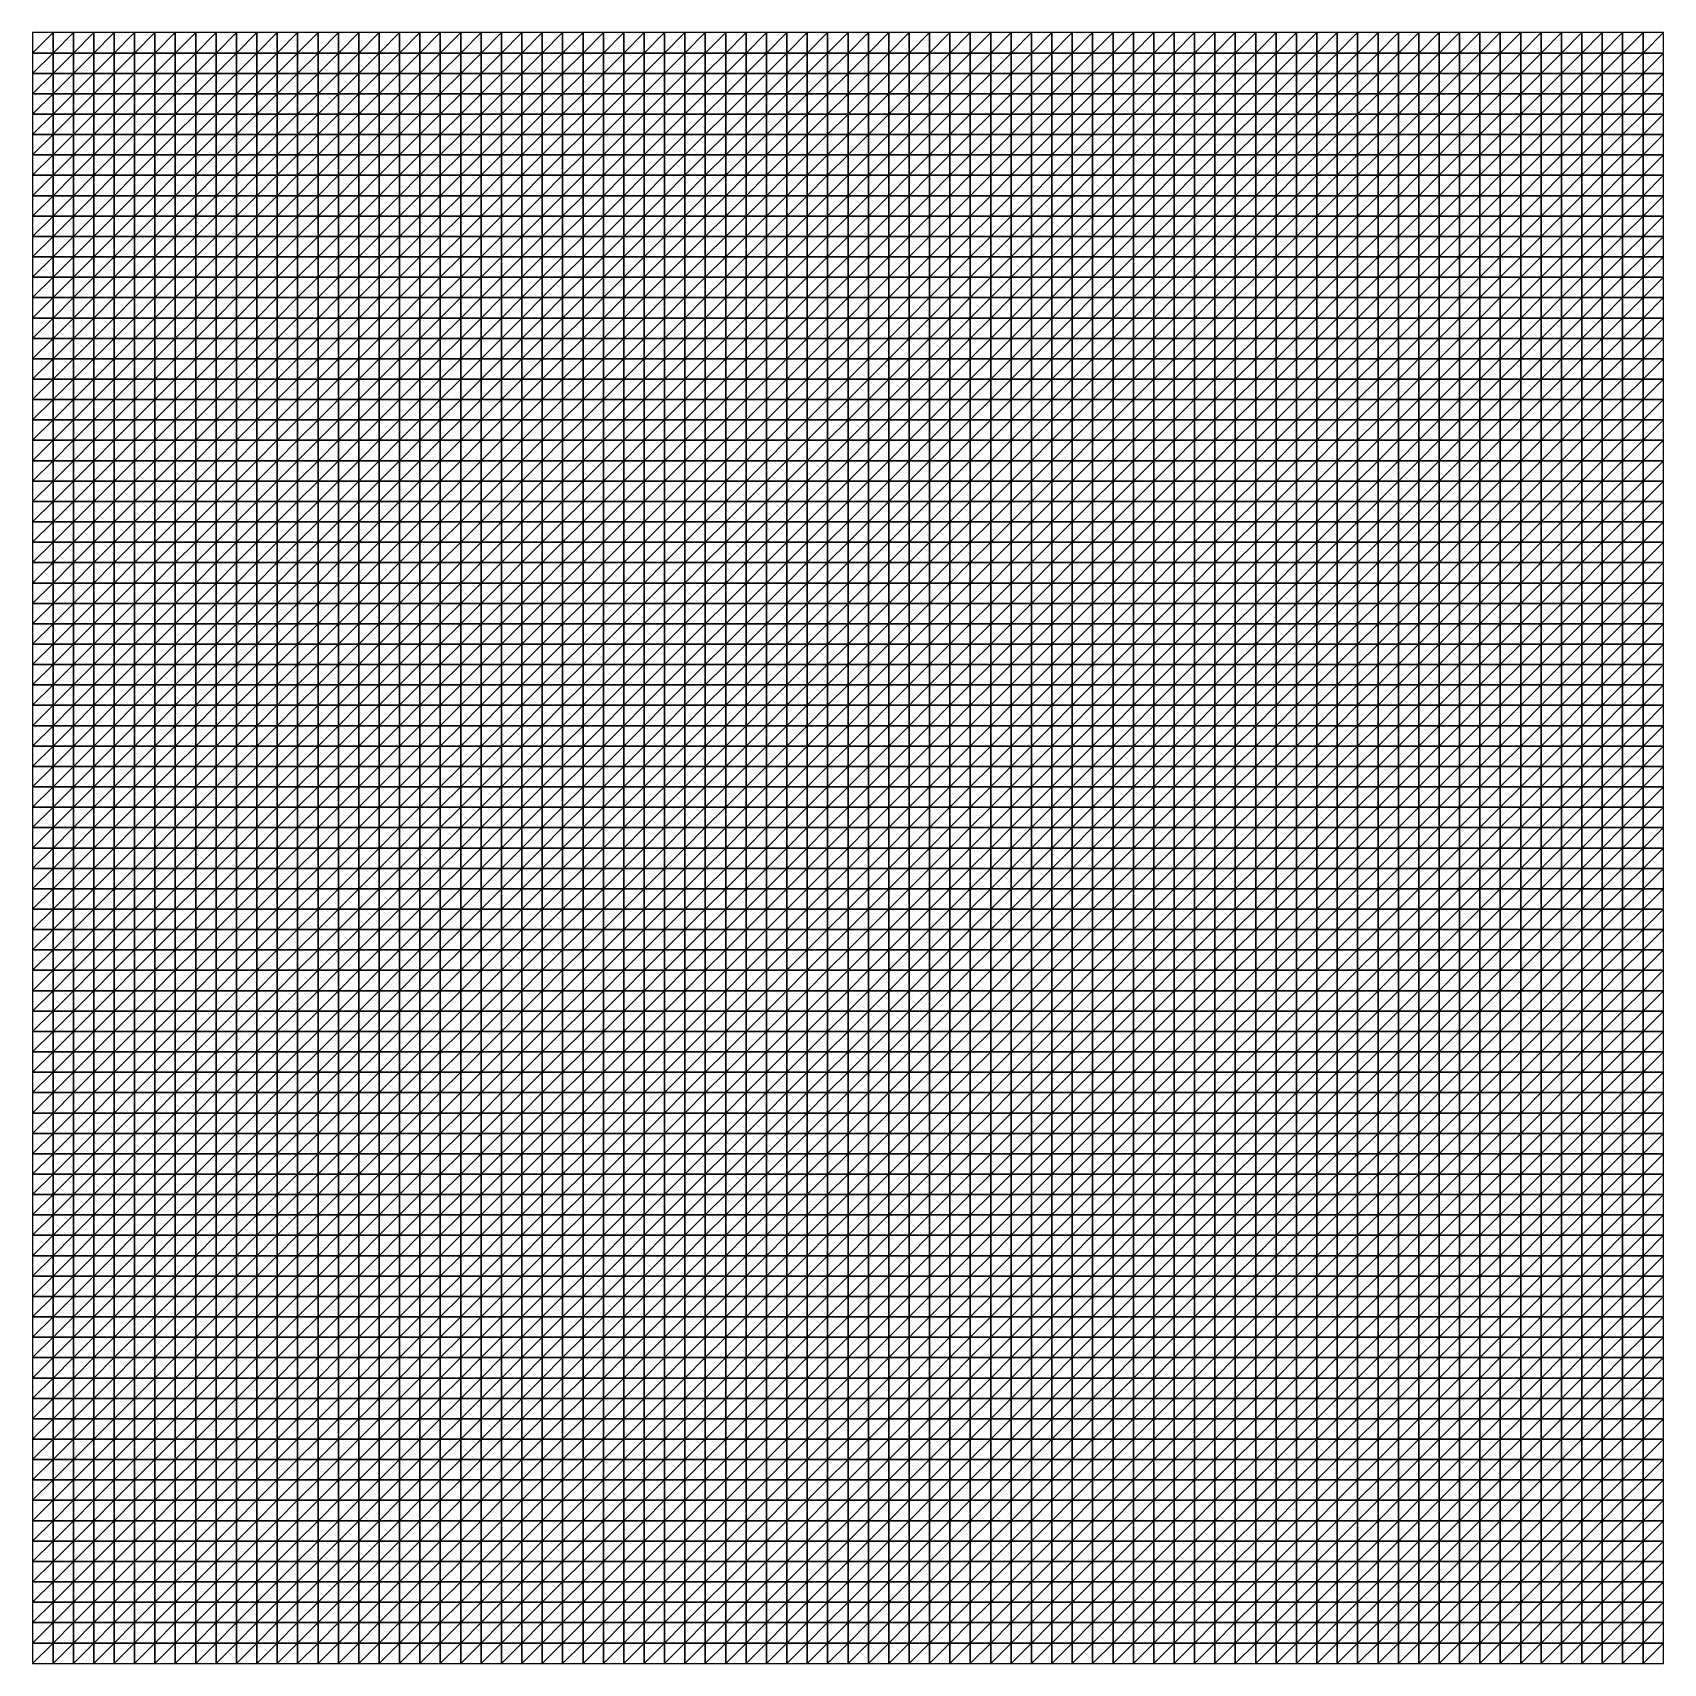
# Model space of a CAD drawing. Header units: metres. Extents: x 351000 to 353000, y 7455000 to 7457000.
import ezdxf

# ---------------------------------------------------------------- set-up
doc = ezdxf.new("R2010")
doc.units = ezdxf.units.M

msp = doc.modelspace()

# ---------------------------------------------------------------- linework, layer by layer
at = {"layer": 'BASE_OF_OXIDE_BOX'}
for points in [[(351000, 7456975, 1133.6), (351025, 7456975, 1136.9), (351025, 7457000, 1137.2)], [(351000, 7456975, 1133.6), (351025, 7457000, 1137.2), (351000, 7457000, 1131.9)], [(351025, 7456975, 1136.9), (351050, 7456975, 1140.8), (351050, 7457000, 1143.3)], [(351025, 7456975, 1136.9), (351050, 7457000, 1143.3), (351025, 7457000, 1137.2)], [(351050, 7456975, 1140.8), (351075, 7456975, 1144.2), (351075, 7457000, 1147.9)], [(351050, 7456975, 1140.8), (351075, 7457000, 1147.9), (351050, 7457000, 1143.3)], [(351075, 7456975, 1144.2), (351100, 7456975, 1146), (351100, 7457000, 1151.5)], [(351075, 7456975, 1144.2), (351100, 7457000, 1151.5), (351075, 7457000, 1147.9)], [(351100, 7456975, 1146), (351125, 7456975, 1145.5), (351125, 7457000, 1154.3)], [(351100, 7456975, 1146), (351125, 7457000, 1154.3), (351100, 7457000, 1151.5)], [(351125, 7456975, 1145.5), (351150, 7456975, 1142.9), (351150, 7457000, 1152.9)], [(351125, 7456975, 1145.5), (351150, 7457000, 1152.9), (351125, 7457000, 1154.3)], [(351150, 7456975, 1142.9), (351175, 7456975, 1139.2), (351175, 7457000, 1149.7)], [(351150, 7456975, 1142.9), (351175, 7457000, 1149.7), (351150, 7457000, 1152.9)], [(351175, 7456975, 1139.2), (351200, 7456975, 1135.7), (351200, 7457000, 1145.8)], [(351175, 7456975, 1139.2), (351200, 7457000, 1145.8), (351175, 7457000, 1149.7)], [(351200, 7456975, 1135.7), (351225, 7456975, 1133.8), (351225, 7457000, 1142.5)], [(351200, 7456975, 1135.7), (351225, 7457000, 1142.5), (351200, 7457000, 1145.8)], [(351225, 7456975, 1133.8), (351250, 7456975, 1133.9), (351250, 7457000, 1140.2)], [(351225, 7456975, 1133.8), (351250, 7457000, 1140.2), (351225, 7457000, 1142.5)], [(351250, 7456975, 1133.9), (351275, 7456975, 1135.8), (351275, 7457000, 1139.1)], [(351250, 7456975, 1133.9), (351275, 7457000, 1139.1), (351250, 7457000, 1140.2)], [(351275, 7456975, 1135.8), (351300, 7456975, 1139), (351300, 7457000, 1139)], [(351275, 7456975, 1135.8), (351300, 7457000, 1139), (351275, 7457000, 1139.1)], [(351300, 7456975, 1139), (351325, 7456975, 1142.8), (351325, 7457000, 1139.8)], [(351300, 7456975, 1139), (351325, 7457000, 1139.8), (351300, 7457000, 1139)], [(351325, 7456975, 1142.8), (351350, 7456975, 1147.1), (351350, 7457000, 1141.9)], [(351325, 7456975, 1142.8), (351350, 7457000, 1141.9), (351325, 7457000, 1139.8)], [(351350, 7456975, 1147.1), (351375, 7456975, 1152.3), (351375, 7457000, 1146)], [(351350, 7456975, 1147.1), (351375, 7457000, 1146), (351350, 7457000, 1141.9)], [(351375, 7456975, 1152.3), (351400, 7456975, 1158.9), (351400, 7457000, 1152.6)], [(351375, 7456975, 1152.3), (351400, 7457000, 1152.6), (351375, 7457000, 1146)], [(351400, 7456975, 1158.9), (351425, 7456975, 1160.6), (351425, 7457000, 1154.7)], [(351400, 7456975, 1158.9), (351425, 7457000, 1154.7), (351400, 7457000, 1152.6)], [(351425, 7456975, 1160.6), (351450, 7456975, 1163.8), (351450, 7457000, 1158.7)], [(351425, 7456975, 1160.6), (351450, 7457000, 1158.7), (351425, 7457000, 1154.7)], [(351450, 7456975, 1163.8), (351475, 7456975, 1168.7), (351475, 7457000, 1164.6)], [(351450, 7456975, 1163.8), (351475, 7457000, 1164.6), (351450, 7457000, 1158.7)], [(351475, 7456975, 1168.7), (351500, 7456975, 1173.9), (351500, 7457000, 1170.7)], [(351475, 7456975, 1168.7), (351500, 7457000, 1170.7), (351475, 7457000, 1164.6)], [(351500, 7456975, 1173.9), (351525, 7456975, 1178.2), (351525, 7457000, 1175.3)], [(351500, 7456975, 1173.9), (351525, 7457000, 1175.3), (351500, 7457000, 1170.7)], [(351525, 7456975, 1178.2), (351550, 7456975, 1180.8), (351550, 7457000, 1177.5)], [(351525, 7456975, 1178.2), (351550, 7457000, 1177.5), (351525, 7457000, 1175.3)], [(351550, 7456975, 1180.8), (351575, 7456975, 1181.7), (351575, 7457000, 1177.7)], [(351550, 7456975, 1180.8), (351575, 7457000, 1177.7), (351550, 7457000, 1177.5)], [(351575, 7456975, 1181.7), (351600, 7456975, 1181.5), (351600, 7457000, 1175.4)], [(351575, 7456975, 1181.7), (351600, 7457000, 1175.4), (351575, 7457000, 1177.7)], [(351600, 7456975, 1181.5), (351625, 7456975, 1177.9), (351625, 7457000, 1172)], [(351600, 7456975, 1181.5), (351625, 7457000, 1172), (351600, 7457000, 1175.4)], [(351625, 7456975, 1177.9), (351650, 7456975, 1175.8), (351650, 7457000, 1171.5)], [(351625, 7456975, 1177.9), (351650, 7457000, 1171.5), (351625, 7457000, 1172)], [(351650, 7456975, 1175.8), (351675, 7456975, 1175.4), (351675, 7457000, 1173.5)], [(351650, 7456975, 1175.8), (351675, 7457000, 1173.5), (351650, 7457000, 1171.5)], [(351675, 7456975, 1175.4), (351700, 7456975, 1175.5), (351700, 7457000, 1176.7)], [(351675, 7456975, 1175.4), (351700, 7457000, 1176.7), (351675, 7457000, 1173.5)], [(351700, 7456975, 1175.5), (351725, 7456975, 1174.7), (351725, 7457000, 1179.2)], [(351700, 7456975, 1175.5), (351725, 7457000, 1179.2), (351700, 7457000, 1176.7)], [(351725, 7456975, 1174.7), (351750, 7456975, 1172.1), (351750, 7457000, 1179.8)], [(351725, 7456975, 1174.7), (351750, 7457000, 1179.8), (351725, 7457000, 1179.2)], [(351750, 7456975, 1172.1), (351775, 7456975, 1168), (351775, 7457000, 1178.2)], [(351750, 7456975, 1172.1), (351775, 7457000, 1178.2), (351750, 7457000, 1179.8)], [(351775, 7456975, 1168), (351800, 7456975, 1163.5), (351800, 7457000, 1175.2)], [(351775, 7456975, 1168), (351800, 7457000, 1175.2), (351775, 7457000, 1178.2)], [(351800, 7456975, 1163.5), (351825, 7456975, 1160.2), (351825, 7457000, 1172.2)], [(351800, 7456975, 1163.5), (351825, 7457000, 1172.2), (351800, 7457000, 1175.2)], [(351825, 7456975, 1160.2), (351850, 7456975, 1159.2), (351850, 7457000, 1170.4)], [(351825, 7456975, 1160.2), (351850, 7457000, 1170.4), (351825, 7457000, 1172.2)], [(351850, 7456975, 1159.2), (351875, 7456975, 1160.9), (351875, 7457000, 1170)], [(351850, 7456975, 1159.2), (351875, 7457000, 1170), (351850, 7457000, 1170.4)], [(351875, 7456975, 1160.9), (351900, 7456975, 1164.5), (351900, 7457000, 1170.8)], [(351875, 7456975, 1160.9), (351900, 7457000, 1170.8), (351875, 7457000, 1170)], [(351900, 7456975, 1164.5), (351925, 7456975, 1168.6), (351925, 7457000, 1172)], [(351900, 7456975, 1164.5), (351925, 7457000, 1172), (351900, 7457000, 1170.8)], [(351925, 7456975, 1168.6), (351950, 7456975, 1171.9), (351950, 7457000, 1172.8)], [(351925, 7456975, 1168.6), (351950, 7457000, 1172.8), (351925, 7457000, 1172)], [(351950, 7456975, 1171.9), (351975, 7456975, 1173.8), (351975, 7457000, 1173)], [(351950, 7456975, 1171.9), (351975, 7457000, 1173), (351950, 7457000, 1172.8)], [(351975, 7456975, 1173.8), (352000, 7456975, 1174.6), (352000, 7457000, 1172.9)], [(351975, 7456975, 1173.8), (352000, 7457000, 1172.9), (351975, 7457000, 1173)], [(352000, 7456975, 1174.6), (352025, 7456975, 1175.1), (352025, 7457000, 1173.3)], [(352000, 7456975, 1174.6), (352025, 7457000, 1173.3), (352000, 7457000, 1172.9)], [(352025, 7456975, 1175.1), (352050, 7456975, 1176.3), (352050, 7457000, 1174.7)], [(352025, 7456975, 1175.1), (352050, 7457000, 1174.7), (352025, 7457000, 1173.3)], [(352050, 7456975, 1176.3), (352075, 7456975, 1178.8), (352075, 7457000, 1177.1)], [(352050, 7456975, 1176.3), (352075, 7457000, 1177.1), (352050, 7457000, 1174.7)], [(352075, 7456975, 1178.8), (352100, 7456975, 1182.3), (352100, 7457000, 1180)], [(352075, 7456975, 1178.8), (352100, 7457000, 1180), (352075, 7457000, 1177.1)], [(352100, 7456975, 1182.3), (352125, 7456975, 1186.2), (352125, 7457000, 1183.1)], [(352100, 7456975, 1182.3), (352125, 7457000, 1183.1), (352100, 7457000, 1180)], [(352125, 7456975, 1186.2), (352150, 7456975, 1189.9), (352150, 7457000, 1185.8)], [(352125, 7456975, 1186.2), (352150, 7457000, 1185.8), (352125, 7457000, 1183.1)], [(352150, 7456975, 1189.9), (352175, 7456975, 1192.8), (352175, 7457000, 1188.2)], [(352150, 7456975, 1189.9), (352175, 7457000, 1188.2), (352150, 7457000, 1185.8)], [(352175, 7456975, 1192.8), (352200, 7456975, 1194.7), (352200, 7457000, 1190.6)], [(352175, 7456975, 1192.8), (352200, 7457000, 1190.6), (352175, 7457000, 1188.2)], [(352200, 7456975, 1194.7), (352225, 7456975, 1195.7), (352225, 7457000, 1193.1)], [(352200, 7456975, 1194.7), (352225, 7457000, 1193.1), (352200, 7457000, 1190.6)], [(352225, 7456975, 1195.7), (352250, 7456975, 1195.6), (352250, 7457000, 1195.4)], [(352225, 7456975, 1195.7), (352250, 7457000, 1195.4), (352225, 7457000, 1193.1)], [(352250, 7456975, 1195.6), (352275, 7456975, 1194.1), (352275, 7457000, 1196.8)], [(352250, 7456975, 1195.6), (352275, 7457000, 1196.8), (352250, 7457000, 1195.4)], [(352275, 7456975, 1194.1), (352300, 7456975, 1190.6), (352300, 7457000, 1196)], [(352275, 7456975, 1194.1), (352300, 7457000, 1196), (352275, 7457000, 1196.8)], [(352300, 7456975, 1190.6), (352325, 7456975, 1185.1), (352325, 7457000, 1192.3)], [(352300, 7456975, 1190.6), (352325, 7457000, 1192.3), (352300, 7457000, 1196)], [(352325, 7456975, 1185.1), (352350, 7456975, 1178.2), (352350, 7457000, 1185.8)], [(352325, 7456975, 1185.1), (352350, 7457000, 1185.8), (352325, 7457000, 1192.3)], [(352350, 7456975, 1178.2), (352375, 7456975, 1171.5), (352375, 7457000, 1178.2)], [(352350, 7456975, 1178.2), (352375, 7457000, 1178.2), (352350, 7457000, 1185.8)], [(352375, 7456975, 1171.5), (352400, 7456975, 1167.5), (352400, 7457000, 1171.9)], [(352375, 7456975, 1171.5), (352400, 7457000, 1171.9), (352375, 7457000, 1178.2)], [(352400, 7456975, 1167.5), (352425, 7456975, 1168.3), (352425, 7457000, 1169.7)], [(352400, 7456975, 1167.5), (352425, 7457000, 1169.7), (352400, 7457000, 1171.9)], [(352425, 7456975, 1168.3), (352450, 7456975, 1175), (352450, 7457000, 1173.1)], [(352425, 7456975, 1168.3), (352450, 7457000, 1173.1), (352425, 7457000, 1169.7)], [(352450, 7456975, 1175), (352475, 7456975, 1186.9), (352475, 7457000, 1181.9)], [(352450, 7456975, 1175), (352475, 7457000, 1181.9), (352450, 7457000, 1173.1)], [(352475, 7456975, 1186.9), (352500, 7456975, 1201.4), (352500, 7457000, 1194.1)], [(352475, 7456975, 1186.9), (352500, 7457000, 1194.1), (352475, 7457000, 1181.9)], [(352500, 7456975, 1201.4), (352525, 7456975, 1214.2), (352525, 7457000, 1206.3)], [(352500, 7456975, 1201.4), (352525, 7457000, 1206.3), (352500, 7457000, 1194.1)], [(352525, 7456975, 1214.2), (352550, 7456975, 1222.1), (352550, 7457000, 1214.8)], [(352525, 7456975, 1214.2), (352550, 7457000, 1214.8), (352525, 7457000, 1206.3)], [(352550, 7456975, 1222.1), (352575, 7456975, 1225.7), (352575, 7457000, 1218.3)], [(352550, 7456975, 1222.1), (352575, 7457000, 1218.3), (352550, 7457000, 1214.8)], [(352575, 7456975, 1225.7), (352600, 7456975, 1221.1), (352600, 7457000, 1215.5)], [(352575, 7456975, 1225.7), (352600, 7457000, 1215.5), (352575, 7457000, 1218.3)], [(352600, 7456975, 1221.1), (352625, 7456975, 1212), (352625, 7457000, 1208.3)], [(352600, 7456975, 1221.1), (352625, 7457000, 1208.3), (352600, 7457000, 1215.5)], [(352625, 7456975, 1212), (352650, 7456975, 1201.6), (352650, 7457000, 1199.6)], [(352625, 7456975, 1212), (352650, 7457000, 1199.6), (352625, 7457000, 1208.3)], [(352650, 7456975, 1201.6), (352675, 7456975, 1193.4), (352675, 7457000, 1192.2)], [(352650, 7456975, 1201.6), (352675, 7457000, 1192.2), (352650, 7457000, 1199.6)], [(352675, 7456975, 1193.4), (352700, 7456975, 1189.6), (352700, 7457000, 1188.3)], [(352675, 7456975, 1193.4), (352700, 7457000, 1188.3), (352675, 7457000, 1192.2)], [(352700, 7456975, 1189.6), (352725, 7456975, 1190.7), (352725, 7457000, 1188.8)], [(352700, 7456975, 1189.6), (352725, 7457000, 1188.8), (352700, 7457000, 1188.3)], [(352725, 7456975, 1190.7), (352750, 7456975, 1195.7), (352750, 7457000, 1192.9)], [(352725, 7456975, 1190.7), (352750, 7457000, 1192.9), (352725, 7457000, 1188.8)], [(352750, 7456975, 1195.7), (352775, 7456975, 1202.8), (352775, 7457000, 1199.4)], [(352750, 7456975, 1195.7), (352775, 7457000, 1199.4), (352750, 7457000, 1192.9)], [(352775, 7456975, 1202.8), (352800, 7456975, 1207), (352800, 7457000, 1205)], [(352775, 7456975, 1202.8), (352800, 7457000, 1205), (352775, 7457000, 1199.4)], [(352800, 7456975, 1207), (352825, 7456975, 1207.5), (352825, 7457000, 1206.7)], [(352800, 7456975, 1207), (352825, 7457000, 1206.7), (352800, 7457000, 1205)], [(352825, 7456975, 1207.5), (352850, 7456975, 1208.8), (352850, 7457000, 1209.2)], [(352825, 7456975, 1207.5), (352850, 7457000, 1209.2), (352825, 7457000, 1206.7)], [(352850, 7456975, 1208.8), (352875, 7456975, 1210.3), (352875, 7457000, 1210.4)], [(352850, 7456975, 1208.8), (352875, 7457000, 1210.4), (352850, 7457000, 1209.2)], [(352875, 7456975, 1210.3), (352900, 7456975, 1209), (352900, 7457000, 1207.5)], [(352875, 7456975, 1210.3), (352900, 7457000, 1207.5), (352875, 7457000, 1210.4)], [(352900, 7456975, 1209), (352925, 7456975, 1202.5), (352925, 7457000, 1203)], [(352900, 7456975, 1209), (352925, 7457000, 1203), (352900, 7457000, 1207.5)], [(352925, 7456975, 1202.5), (352950, 7456975, 1194.9), (352950, 7457000, 1195.9)], [(352925, 7456975, 1202.5), (352950, 7457000, 1195.9), (352925, 7457000, 1203)], [(352950, 7456975, 1194.9), (352975, 7456975, 1184.8), (352975, 7457000, 1188.1)], [(352950, 7456975, 1194.9), (352975, 7457000, 1188.1), (352950, 7457000, 1195.9)], [(352975, 7456975, 1184.8), (353000, 7456975, 1175.7), (353000, 7457000, 1177)], [(352975, 7456975, 1184.8), (353000, 7457000, 1177), (352975, 7457000, 1188.1)], [(351000, 7456950, 1133.8), (351025, 7456950, 1135.6), (351025, 7456975, 1136.9)], [(351000, 7456950, 1133.8), (351025, 7456975, 1136.9), (351000, 7456975, 1133.6)], [(351025, 7456950, 1135.6), (351050, 7456950, 1137.8), (351050, 7456975, 1140.8)], [(351025, 7456950, 1135.6), (351050, 7456975, 1140.8), (351025, 7456975, 1136.9)], [(351050, 7456950, 1137.8), (351075, 7456950, 1139.6), (351075, 7456975, 1144.2)], [(351050, 7456950, 1137.8), (351075, 7456975, 1144.2), (351050, 7456975, 1140.8)], [(351075, 7456950, 1139.6), (351100, 7456950, 1140.2), (351100, 7456975, 1146)], [(351075, 7456950, 1139.6), (351100, 7456975, 1146), (351075, 7456975, 1144.2)], [(351100, 7456950, 1140.2), (351125, 7456950, 1139), (351125, 7456975, 1145.5)], [(351100, 7456950, 1140.2), (351125, 7456975, 1145.5), (351100, 7456975, 1146)], [(351125, 7456950, 1139), (351150, 7456950, 1136.4), (351150, 7456975, 1142.9)], [(351125, 7456950, 1139), (351150, 7456975, 1142.9), (351125, 7456975, 1145.5)], [(351150, 7456950, 1136.4), (351175, 7456950, 1133.4), (351175, 7456975, 1139.2)], [(351150, 7456950, 1136.4), (351175, 7456975, 1139.2), (351150, 7456975, 1142.9)], [(351175, 7456950, 1133.4), (351200, 7456950, 1131.4), (351200, 7456975, 1135.7)], [(351175, 7456950, 1133.4), (351200, 7456975, 1135.7), (351175, 7456975, 1139.2)], [(351200, 7456950, 1131.4), (351225, 7456950, 1131.5), (351225, 7456975, 1133.8)], [(351200, 7456950, 1131.4), (351225, 7456975, 1133.8), (351200, 7456975, 1135.7)], [(351225, 7456950, 1131.5), (351250, 7456950, 1134), (351250, 7456975, 1133.9)], [(351225, 7456950, 1131.5), (351250, 7456975, 1133.9), (351225, 7456975, 1133.8)], [(351250, 7456950, 1134), (351275, 7456950, 1138.5), (351275, 7456975, 1135.8)], [(351250, 7456950, 1134), (351275, 7456975, 1135.8), (351250, 7456975, 1133.9)], [(351275, 7456950, 1138.5), (351300, 7456950, 1143.9), (351300, 7456975, 1139)], [(351275, 7456950, 1138.5), (351300, 7456975, 1139), (351275, 7456975, 1135.8)], [(351300, 7456950, 1143.9), (351325, 7456950, 1149.3), (351325, 7456975, 1142.8)], [(351300, 7456950, 1143.9), (351325, 7456975, 1142.8), (351300, 7456975, 1139)], [(351325, 7456950, 1149.3), (351350, 7456950, 1154.2), (351350, 7456975, 1147.1)], [(351325, 7456950, 1149.3), (351350, 7456975, 1147.1), (351325, 7456975, 1142.8)], [(351350, 7456950, 1154.2), (351375, 7456950, 1158.8), (351375, 7456975, 1152.3)], [(351350, 7456950, 1154.2), (351375, 7456975, 1152.3), (351350, 7456975, 1147.1)], [(351375, 7456950, 1158.8), (351400, 7456950, 1164), (351400, 7456975, 1158.9)], [(351375, 7456950, 1158.8), (351400, 7456975, 1158.9), (351375, 7456975, 1152.3)], [(351400, 7456950, 1164), (351425, 7456950, 1164.9), (351425, 7456975, 1160.6)], [(351400, 7456950, 1164), (351425, 7456975, 1160.6), (351400, 7456975, 1158.9)], [(351425, 7456950, 1164.9), (351450, 7456950, 1167.2), (351450, 7456975, 1163.8)], [(351425, 7456950, 1164.9), (351450, 7456975, 1163.8), (351425, 7456975, 1160.6)], [(351450, 7456950, 1167.2), (351475, 7456950, 1171.2), (351475, 7456975, 1168.7)], [(351450, 7456950, 1167.2), (351475, 7456975, 1168.7), (351450, 7456975, 1163.8)], [(351475, 7456950, 1171.2), (351500, 7456950, 1175.8), (351500, 7456975, 1173.9)], [(351475, 7456950, 1171.2), (351500, 7456975, 1173.9), (351475, 7456975, 1168.7)], [(351500, 7456950, 1175.8), (351525, 7456950, 1179.6), (351525, 7456975, 1178.2)], [(351500, 7456950, 1175.8), (351525, 7456975, 1178.2), (351500, 7456975, 1173.9)], [(351525, 7456950, 1179.6), (351550, 7456950, 1182), (351550, 7456975, 1180.8)], [(351525, 7456950, 1179.6), (351550, 7456975, 1180.8), (351525, 7456975, 1178.2)], [(351550, 7456950, 1182), (351575, 7456950, 1182.8), (351575, 7456975, 1181.7)], [(351550, 7456950, 1182), (351575, 7456975, 1181.7), (351550, 7456975, 1180.8)], [(351575, 7456950, 1182.8), (351600, 7456950, 1182.6), (351600, 7456975, 1181.5)], [(351575, 7456950, 1182.8), (351600, 7456975, 1181.5), (351575, 7456975, 1181.7)], [(351600, 7456950, 1182.6), (351625, 7456950, 1179.5), (351625, 7456975, 1177.9)], [(351600, 7456950, 1182.6), (351625, 7456975, 1177.9), (351600, 7456975, 1181.5)], [(351625, 7456950, 1179.5), (351650, 7456950, 1175.8), (351650, 7456975, 1175.8)], [(351625, 7456950, 1179.5), (351650, 7456975, 1175.8), (351625, 7456975, 1177.9)], [(351650, 7456950, 1175.8), (351675, 7456950, 1172.9), (351675, 7456975, 1175.4)], [(351650, 7456950, 1175.8), (351675, 7456975, 1175.4), (351650, 7456975, 1175.8)], [(351675, 7456950, 1172.9), (351700, 7456950, 1170.3), (351700, 7456975, 1175.5)], [(351675, 7456950, 1172.9), (351700, 7456975, 1175.5), (351675, 7456975, 1175.4)], [(351700, 7456950, 1170.3), (351725, 7456950, 1166.9), (351725, 7456975, 1174.7)], [(351700, 7456950, 1170.3), (351725, 7456975, 1174.7), (351700, 7456975, 1175.5)], [(351725, 7456950, 1166.9), (351750, 7456950, 1162.3), (351750, 7456975, 1172.1)], [(351725, 7456950, 1166.9), (351750, 7456975, 1172.1), (351725, 7456975, 1174.7)], [(351750, 7456950, 1162.3), (351775, 7456950, 1157), (351775, 7456975, 1168)], [(351750, 7456950, 1162.3), (351775, 7456975, 1168), (351750, 7456975, 1172.1)], [(351775, 7456950, 1157), (351800, 7456950, 1152.2), (351800, 7456975, 1163.5)], [(351775, 7456950, 1157), (351800, 7456975, 1163.5), (351775, 7456975, 1168)], [(351800, 7456950, 1152.2), (351825, 7456950, 1149.7), (351825, 7456975, 1160.2)], [(351800, 7456950, 1152.2), (351825, 7456975, 1160.2), (351800, 7456975, 1163.5)], [(351825, 7456950, 1149.7), (351850, 7456950, 1150.3), (351850, 7456975, 1159.2)], [(351825, 7456950, 1149.7), (351850, 7456975, 1159.2), (351825, 7456975, 1160.2)], [(351850, 7456950, 1150.3), (351875, 7456950, 1154.3), (351875, 7456975, 1160.9)], [(351850, 7456950, 1150.3), (351875, 7456975, 1160.9), (351850, 7456975, 1159.2)], [(351875, 7456950, 1154.3), (351900, 7456950, 1160.4), (351900, 7456975, 1164.5)], [(351875, 7456950, 1154.3), (351900, 7456975, 1164.5), (351875, 7456975, 1160.9)], [(351900, 7456950, 1160.4), (351925, 7456950, 1166.8), (351925, 7456975, 1168.6)], [(351900, 7456950, 1160.4), (351925, 7456975, 1168.6), (351900, 7456975, 1164.5)], [(351925, 7456950, 1166.8), (351950, 7456950, 1172), (351950, 7456975, 1171.9)], [(351925, 7456950, 1166.8), (351950, 7456975, 1171.9), (351925, 7456975, 1168.6)], [(351950, 7456950, 1172), (351975, 7456950, 1175), (351975, 7456975, 1173.8)], [(351950, 7456950, 1172), (351975, 7456975, 1173.8), (351950, 7456975, 1171.9)], [(351975, 7456950, 1175), (352000, 7456950, 1176.3), (352000, 7456975, 1174.6)], [(351975, 7456950, 1175), (352000, 7456975, 1174.6), (351975, 7456975, 1173.8)], [(352000, 7456950, 1176.3), (352025, 7456950, 1176.9), (352025, 7456975, 1175.1)], [(352000, 7456950, 1176.3), (352025, 7456975, 1175.1), (352000, 7456975, 1174.6)], [(352025, 7456950, 1176.9), (352050, 7456950, 1178.1), (352050, 7456975, 1176.3)], [(352025, 7456950, 1176.9), (352050, 7456975, 1176.3), (352025, 7456975, 1175.1)], [(352050, 7456950, 1178.1), (352075, 7456950, 1180.8), (352075, 7456975, 1178.8)], [(352050, 7456950, 1178.1), (352075, 7456975, 1178.8), (352050, 7456975, 1176.3)], [(352075, 7456950, 1180.8), (352100, 7456950, 1184.9), (352100, 7456975, 1182.3)], [(352075, 7456950, 1180.8), (352100, 7456975, 1182.3), (352075, 7456975, 1178.8)], [(352100, 7456950, 1184.9), (352125, 7456950, 1189.8), (352125, 7456975, 1186.2)], [(352100, 7456950, 1184.9), (352125, 7456975, 1186.2), (352100, 7456975, 1182.3)], [(352125, 7456950, 1189.8), (352150, 7456950, 1194.2), (352150, 7456975, 1189.9)], [(352125, 7456950, 1189.8), (352150, 7456975, 1189.9), (352125, 7456975, 1186.2)], [(352150, 7456950, 1194.2), (352175, 7456950, 1197.1), (352175, 7456975, 1192.8)], [(352150, 7456950, 1194.2), (352175, 7456975, 1192.8), (352150, 7456975, 1189.9)], [(352175, 7456950, 1197.1), (352200, 7456950, 1198), (352200, 7456975, 1194.7)], [(352175, 7456950, 1197.1), (352200, 7456975, 1194.7), (352175, 7456975, 1192.8)], [(352200, 7456950, 1198), (352225, 7456950, 1196.8), (352225, 7456975, 1195.7)], [(352200, 7456950, 1198), (352225, 7456975, 1195.7), (352200, 7456975, 1194.7)], [(352225, 7456950, 1196.8), (352250, 7456950, 1193.8), (352250, 7456975, 1195.6)], [(352225, 7456950, 1196.8), (352250, 7456975, 1195.6), (352225, 7456975, 1195.7)], [(352250, 7456950, 1193.8), (352275, 7456950, 1189.1), (352275, 7456975, 1194.1)], [(352250, 7456950, 1193.8), (352275, 7456975, 1194.1), (352250, 7456975, 1195.6)], [(352275, 7456950, 1189.1), (352300, 7456950, 1183.1), (352300, 7456975, 1190.6)], [(352275, 7456950, 1189.1), (352300, 7456975, 1190.6), (352275, 7456975, 1194.1)], [(352300, 7456950, 1183.1), (352325, 7456950, 1176.2), (352325, 7456975, 1185.1)], [(352300, 7456950, 1183.1), (352325, 7456975, 1185.1), (352300, 7456975, 1190.6)], [(352325, 7456950, 1176.2), (352350, 7456950, 1169.4), (352350, 7456975, 1178.2)], [(352325, 7456950, 1176.2), (352350, 7456975, 1178.2), (352325, 7456975, 1185.1)], [(352350, 7456950, 1169.4), (352375, 7456950, 1164.3), (352375, 7456975, 1171.5)], [(352350, 7456950, 1169.4), (352375, 7456975, 1171.5), (352350, 7456975, 1178.2)], [(352375, 7456950, 1164.3), (352400, 7456950, 1162.9), (352400, 7456975, 1167.5)], [(352375, 7456950, 1164.3), (352400, 7456975, 1167.5), (352375, 7456975, 1171.5)], [(352400, 7456950, 1162.9), (352425, 7456950, 1166.8), (352425, 7456975, 1168.3)], [(352400, 7456950, 1162.9), (352425, 7456975, 1168.3), (352400, 7456975, 1167.5)], [(352425, 7456950, 1166.8), (352450, 7456950, 1176.4), (352450, 7456975, 1175)], [(352425, 7456950, 1166.8), (352450, 7456975, 1175), (352425, 7456975, 1168.3)], [(352450, 7456950, 1176.4), (352475, 7456950, 1190.6), (352475, 7456975, 1186.9)], [(352450, 7456950, 1176.4), (352475, 7456975, 1186.9), (352450, 7456975, 1175)], [(352475, 7456950, 1190.6), (352500, 7456950, 1206.4), (352500, 7456975, 1201.4)], [(352475, 7456950, 1190.6), (352500, 7456975, 1201.4), (352475, 7456975, 1186.9)], [(352500, 7456950, 1206.4), (352525, 7456950, 1217.7), (352525, 7456975, 1214.2)], [(352500, 7456950, 1206.4), (352525, 7456975, 1214.2), (352500, 7456975, 1201.4)], [(352525, 7456950, 1217.7), (352550, 7456950, 1225.6), (352550, 7456975, 1222.1)], [(352525, 7456950, 1217.7), (352550, 7456975, 1222.1), (352525, 7456975, 1214.2)], [(352550, 7456950, 1225.6), (352575, 7456950, 1229.4), (352575, 7456975, 1225.7)], [(352550, 7456950, 1225.6), (352575, 7456975, 1225.7), (352550, 7456975, 1222.1)], [(352575, 7456950, 1229.4), (352600, 7456950, 1223.9), (352600, 7456975, 1221.1)], [(352575, 7456950, 1229.4), (352600, 7456975, 1221.1), (352575, 7456975, 1225.7)], [(352600, 7456950, 1223.9), (352625, 7456950, 1213.9), (352625, 7456975, 1212)], [(352600, 7456950, 1223.9), (352625, 7456975, 1212), (352600, 7456975, 1221.1)], [(352625, 7456950, 1213.9), (352650, 7456950, 1203.2), (352650, 7456975, 1201.6)], [(352625, 7456950, 1213.9), (352650, 7456975, 1201.6), (352625, 7456975, 1212)], [(352650, 7456950, 1203.2), (352675, 7456950, 1195.3), (352675, 7456975, 1193.4)], [(352650, 7456950, 1203.2), (352675, 7456975, 1193.4), (352650, 7456975, 1201.6)], [(352675, 7456950, 1195.3), (352700, 7456950, 1192.3), (352700, 7456975, 1189.6)], [(352675, 7456950, 1195.3), (352700, 7456975, 1189.6), (352675, 7456975, 1193.4)], [(352700, 7456950, 1192.3), (352725, 7456950, 1194.6), (352725, 7456975, 1190.7)], [(352700, 7456950, 1192.3), (352725, 7456975, 1190.7), (352700, 7456975, 1189.6)], [(352725, 7456950, 1194.6), (352750, 7456950, 1200.4), (352750, 7456975, 1195.7)], [(352725, 7456950, 1194.6), (352750, 7456975, 1195.7), (352725, 7456975, 1190.7)], [(352750, 7456950, 1200.4), (352775, 7456950, 1207.5), (352775, 7456975, 1202.8)], [(352750, 7456950, 1200.4), (352775, 7456975, 1202.8), (352750, 7456975, 1195.7)], [(352775, 7456950, 1207.5), (352800, 7456950, 1211.1), (352800, 7456975, 1207)], [(352775, 7456950, 1207.5), (352800, 7456975, 1207), (352775, 7456975, 1202.8)], [(352800, 7456950, 1211.1), (352825, 7456950, 1210.2), (352825, 7456975, 1207.5)], [(352800, 7456950, 1211.1), (352825, 7456975, 1207.5), (352800, 7456975, 1207)], [(352825, 7456950, 1210.2), (352850, 7456950, 1209.7), (352850, 7456975, 1208.8)], [(352825, 7456950, 1210.2), (352850, 7456975, 1208.8), (352825, 7456975, 1207.5)], [(352850, 7456950, 1209.7), (352875, 7456950, 1209.6), (352875, 7456975, 1210.3)], [(352850, 7456950, 1209.7), (352875, 7456975, 1210.3), (352850, 7456975, 1208.8)], [(352875, 7456950, 1209.6), (352900, 7456950, 1205.9), (352900, 7456975, 1209)], [(352875, 7456950, 1209.6), (352900, 7456975, 1209), (352875, 7456975, 1210.3)], [(352900, 7456950, 1205.9), (352925, 7456950, 1197.8), (352925, 7456975, 1202.5)], [(352900, 7456950, 1205.9), (352925, 7456975, 1202.5), (352900, 7456975, 1209)], [(352925, 7456950, 1197.8), (352950, 7456950, 1189), (352950, 7456975, 1194.9)], [(352925, 7456950, 1197.8), (352950, 7456975, 1194.9), (352925, 7456975, 1202.5)], [(352950, 7456950, 1189), (352975, 7456950, 1180.5), (352975, 7456975, 1184.8)], [(352950, 7456950, 1189), (352975, 7456975, 1184.8), (352950, 7456975, 1194.9)], [(352975, 7456950, 1180.5), (353000, 7456950, 1173.7), (353000, 7456975, 1175.7)], [(352975, 7456950, 1180.5), (353000, 7456975, 1175.7), (352975, 7456975, 1184.8)], [(351000, 7456925, 1133.6), (351025, 7456925, 1134.8), (351025, 7456950, 1135.6)], [(351000, 7456925, 1133.6), (351025, 7456950, 1135.6), (351000, 7456950, 1133.8)], [(351025, 7456925, 1134.8), (351050, 7456925, 1136.3), (351050, 7456950, 1137.8)], [(351025, 7456925, 1134.8), (351050, 7456950, 1137.8), (351025, 7456950, 1135.6)], [(351050, 7456925, 1136.3), (351075, 7456925, 1137.6), (351075, 7456950, 1139.6)], [(351050, 7456925, 1136.3), (351075, 7456950, 1139.6), (351050, 7456950, 1137.8)], [(351075, 7456925, 1137.6), (351100, 7456925, 1138.2), (351100, 7456950, 1140.2)], [(351075, 7456925, 1137.6), (351100, 7456950, 1140.2), (351075, 7456950, 1139.6)], [(351100, 7456925, 1138.2), (351125, 7456925, 1137.7), (351125, 7456950, 1139)], [(351100, 7456925, 1138.2), (351125, 7456950, 1139), (351100, 7456950, 1140.2)], [(351125, 7456925, 1137.7), (351150, 7456925, 1136.4), (351150, 7456950, 1136.4)], [(351125, 7456925, 1137.7), (351150, 7456950, 1136.4), (351125, 7456950, 1139)], [(351150, 7456925, 1136.4), (351175, 7456925, 1135.1), (351175, 7456950, 1133.4)], [(351150, 7456925, 1136.4), (351175, 7456950, 1133.4), (351150, 7456950, 1136.4)], [(351175, 7456925, 1135.1), (351200, 7456925, 1135.1), (351200, 7456950, 1131.4)], [(351175, 7456925, 1135.1), (351200, 7456950, 1131.4), (351175, 7456950, 1133.4)], [(351200, 7456925, 1135.1), (351225, 7456925, 1137.1), (351225, 7456950, 1131.5)], [(351200, 7456925, 1135.1), (351225, 7456950, 1131.5), (351200, 7456950, 1131.4)], [(351225, 7456925, 1137.1), (351250, 7456925, 1141.3), (351250, 7456950, 1134)], [(351225, 7456925, 1137.1), (351250, 7456950, 1134), (351225, 7456950, 1131.5)], [(351250, 7456925, 1141.3), (351275, 7456925, 1146.9), (351275, 7456950, 1138.5)], [(351250, 7456925, 1141.3), (351275, 7456950, 1138.5), (351250, 7456950, 1134)], [(351275, 7456925, 1146.9), (351300, 7456925, 1152.7), (351300, 7456950, 1143.9)], [(351275, 7456925, 1146.9), (351300, 7456950, 1143.9), (351275, 7456950, 1138.5)], [(351300, 7456925, 1152.7), (351325, 7456925, 1157.5), (351325, 7456950, 1149.3)], [(351300, 7456925, 1152.7), (351325, 7456950, 1149.3), (351300, 7456950, 1143.9)], [(351325, 7456925, 1157.5), (351350, 7456925, 1160.9), (351350, 7456950, 1154.2)], [(351325, 7456925, 1157.5), (351350, 7456950, 1154.2), (351325, 7456950, 1149.3)], [(351350, 7456925, 1160.9), (351375, 7456925, 1163.2), (351375, 7456950, 1158.8)], [(351350, 7456925, 1160.9), (351375, 7456950, 1158.8), (351350, 7456950, 1154.2)], [(351375, 7456925, 1163.2), (351400, 7456925, 1165.6), (351400, 7456950, 1164)], [(351375, 7456925, 1163.2), (351400, 7456950, 1164), (351375, 7456950, 1158.8)], [(351400, 7456925, 1165.6), (351425, 7456925, 1165.1), (351425, 7456950, 1164.9)], [(351400, 7456925, 1165.6), (351425, 7456950, 1164.9), (351400, 7456950, 1164)], [(351425, 7456925, 1165.1), (351450, 7456925, 1166.2), (351450, 7456950, 1167.2)], [(351425, 7456925, 1165.1), (351450, 7456950, 1167.2), (351425, 7456950, 1164.9)], [(351450, 7456925, 1166.2), (351475, 7456925, 1169.4), (351475, 7456950, 1171.2)], [(351450, 7456925, 1166.2), (351475, 7456950, 1171.2), (351450, 7456950, 1167.2)], [(351475, 7456925, 1169.4), (351500, 7456925, 1173.6), (351500, 7456950, 1175.8)], [(351475, 7456925, 1169.4), (351500, 7456950, 1175.8), (351475, 7456950, 1171.2)], [(351500, 7456925, 1173.6), (351525, 7456925, 1177.2), (351525, 7456950, 1179.6)], [(351500, 7456925, 1173.6), (351525, 7456950, 1179.6), (351500, 7456950, 1175.8)], [(351525, 7456925, 1177.2), (351550, 7456925, 1179.5), (351550, 7456950, 1182)], [(351525, 7456925, 1177.2), (351550, 7456950, 1182), (351525, 7456950, 1179.6)], [(351550, 7456925, 1179.5), (351575, 7456925, 1180.2), (351575, 7456950, 1182.8)], [(351550, 7456925, 1179.5), (351575, 7456950, 1182.8), (351550, 7456950, 1182)], [(351575, 7456925, 1180.2), (351600, 7456925, 1179.8), (351600, 7456950, 1182.6)], [(351575, 7456925, 1180.2), (351600, 7456950, 1182.6), (351575, 7456950, 1182.8)], [(351600, 7456925, 1179.8), (351625, 7456925, 1176.6), (351625, 7456950, 1179.5)], [(351600, 7456925, 1179.8), (351625, 7456950, 1179.5), (351600, 7456950, 1182.6)], [(351625, 7456925, 1176.6), (351650, 7456925, 1171.9), (351650, 7456950, 1175.8)], [(351625, 7456925, 1176.6), (351650, 7456950, 1175.8), (351625, 7456950, 1179.5)], [(351650, 7456925, 1171.9), (351675, 7456925, 1167.7), (351675, 7456950, 1172.9)], [(351650, 7456925, 1171.9), (351675, 7456950, 1172.9), (351650, 7456950, 1175.8)], [(351675, 7456925, 1167.7), (351700, 7456925, 1163.8), (351700, 7456950, 1170.3)], [(351675, 7456925, 1167.7), (351700, 7456950, 1170.3), (351675, 7456950, 1172.9)], [(351700, 7456925, 1163.8), (351725, 7456925, 1159.5), (351725, 7456950, 1166.9)], [(351700, 7456925, 1163.8), (351725, 7456950, 1166.9), (351700, 7456950, 1170.3)], [(351725, 7456925, 1159.5), (351750, 7456925, 1154.7), (351750, 7456950, 1162.3)], [(351725, 7456925, 1159.5), (351750, 7456950, 1162.3), (351725, 7456950, 1166.9)], [(351750, 7456925, 1154.7), (351775, 7456925, 1149.8), (351775, 7456950, 1157)], [(351750, 7456925, 1154.7), (351775, 7456950, 1157), (351750, 7456950, 1162.3)], [(351775, 7456925, 1149.8), (351800, 7456925, 1146.1), (351800, 7456950, 1152.2)], [(351775, 7456925, 1149.8), (351800, 7456950, 1152.2), (351775, 7456950, 1157)], [(351800, 7456925, 1146.1), (351825, 7456925, 1144.9), (351825, 7456950, 1149.7)], [(351800, 7456925, 1146.1), (351825, 7456950, 1149.7), (351800, 7456950, 1152.2)], [(351825, 7456925, 1144.9), (351850, 7456925, 1147.3), (351850, 7456950, 1150.3)], [(351825, 7456925, 1144.9), (351850, 7456950, 1150.3), (351825, 7456950, 1149.7)], [(351850, 7456925, 1147.3), (351875, 7456925, 1152.9), (351875, 7456950, 1154.3)], [(351850, 7456925, 1147.3), (351875, 7456950, 1154.3), (351850, 7456950, 1150.3)], [(351875, 7456925, 1152.9), (351900, 7456925, 1160.4), (351900, 7456950, 1160.4)], [(351875, 7456925, 1152.9), (351900, 7456950, 1160.4), (351875, 7456950, 1154.3)], [(351900, 7456925, 1160.4), (351925, 7456925, 1167.8), (351925, 7456950, 1166.8)], [(351900, 7456925, 1160.4), (351925, 7456950, 1166.8), (351900, 7456950, 1160.4)], [(351925, 7456925, 1167.8), (351950, 7456925, 1173.5), (351950, 7456950, 1172)], [(351925, 7456925, 1167.8), (351950, 7456950, 1172), (351925, 7456950, 1166.8)], [(351950, 7456925, 1173.5), (351975, 7456925, 1176.5), (351975, 7456950, 1175)], [(351950, 7456925, 1173.5), (351975, 7456950, 1175), (351950, 7456950, 1172)], [(351975, 7456925, 1176.5), (352000, 7456925, 1177.4), (352000, 7456950, 1176.3)], [(351975, 7456925, 1176.5), (352000, 7456950, 1176.3), (351975, 7456950, 1175)], [(352000, 7456925, 1177.4), (352025, 7456925, 1177.4), (352025, 7456950, 1176.9)], [(352000, 7456925, 1177.4), (352025, 7456950, 1176.9), (352000, 7456950, 1176.3)], [(352025, 7456925, 1177.4), (352050, 7456925, 1178.2), (352050, 7456950, 1178.1)], [(352025, 7456925, 1177.4), (352050, 7456950, 1178.1), (352025, 7456950, 1176.9)], [(352050, 7456925, 1178.2), (352075, 7456925, 1180.9), (352075, 7456950, 1180.8)], [(352050, 7456925, 1178.2), (352075, 7456950, 1180.8), (352050, 7456950, 1178.1)], [(352075, 7456925, 1180.9), (352100, 7456925, 1185.4), (352100, 7456950, 1184.9)], [(352075, 7456925, 1180.9), (352100, 7456950, 1184.9), (352075, 7456950, 1180.8)], [(352100, 7456925, 1185.4), (352125, 7456925, 1190.8), (352125, 7456950, 1189.8)], [(352100, 7456925, 1185.4), (352125, 7456950, 1189.8), (352100, 7456950, 1184.9)], [(352125, 7456925, 1190.8), (352150, 7456925, 1195.5), (352150, 7456950, 1194.2)], [(352125, 7456925, 1190.8), (352150, 7456950, 1194.2), (352125, 7456950, 1189.8)], [(352150, 7456925, 1195.5), (352175, 7456925, 1198.2), (352175, 7456950, 1197.1)], [(352150, 7456925, 1195.5), (352175, 7456950, 1197.1), (352150, 7456950, 1194.2)], [(352175, 7456925, 1198.2), (352200, 7456925, 1197.9), (352200, 7456950, 1198)], [(352175, 7456925, 1198.2), (352200, 7456950, 1198), (352175, 7456950, 1197.1)], [(352200, 7456925, 1197.9), (352225, 7456925, 1194.7), (352225, 7456950, 1196.8)], [(352200, 7456925, 1197.9), (352225, 7456950, 1196.8), (352200, 7456950, 1198)], [(352225, 7456925, 1194.7), (352250, 7456925, 1189.2), (352250, 7456950, 1193.8)], [(352225, 7456925, 1194.7), (352250, 7456950, 1193.8), (352225, 7456950, 1196.8)], [(352250, 7456925, 1189.2), (352275, 7456925, 1182.2), (352275, 7456950, 1189.1)], [(352250, 7456925, 1189.2), (352275, 7456950, 1189.1), (352250, 7456950, 1193.8)], [(352275, 7456925, 1182.2), (352300, 7456925, 1174.8), (352300, 7456950, 1183.1)], [(352275, 7456925, 1182.2), (352300, 7456950, 1183.1), (352275, 7456950, 1189.1)], [(352300, 7456925, 1174.8), (352325, 7456925, 1167.7), (352325, 7456950, 1176.2)], [(352300, 7456925, 1174.8), (352325, 7456950, 1176.2), (352300, 7456950, 1183.1)], [(352325, 7456925, 1167.7), (352350, 7456925, 1162.2), (352350, 7456950, 1169.4)], [(352325, 7456925, 1167.7), (352350, 7456950, 1169.4), (352325, 7456950, 1176.2)], [(352350, 7456925, 1162.2), (352375, 7456925, 1159.5), (352375, 7456950, 1164.3)], [(352350, 7456925, 1162.2), (352375, 7456950, 1164.3), (352350, 7456950, 1169.4)], [(352375, 7456925, 1159.5), (352400, 7456925, 1161.1), (352400, 7456950, 1162.9)], [(352375, 7456925, 1159.5), (352400, 7456950, 1162.9), (352375, 7456950, 1164.3)], [(352400, 7456925, 1161.1), (352425, 7456925, 1167.9), (352425, 7456950, 1166.8)], [(352400, 7456925, 1161.1), (352425, 7456950, 1166.8), (352400, 7456950, 1162.9)], [(352425, 7456925, 1167.9), (352450, 7456925, 1179.7), (352450, 7456950, 1176.4)], [(352425, 7456925, 1167.9), (352450, 7456950, 1176.4), (352425, 7456950, 1166.8)], [(352450, 7456925, 1179.7), (352475, 7456925, 1195), (352475, 7456950, 1190.6)], [(352450, 7456925, 1179.7), (352475, 7456950, 1190.6), (352450, 7456950, 1176.4)], [(352475, 7456925, 1195), (352500, 7456925, 1208.6), (352500, 7456950, 1206.4)], [(352475, 7456925, 1195), (352500, 7456950, 1206.4), (352475, 7456950, 1190.6)], [(352500, 7456925, 1208.6), (352525, 7456925, 1218.9), (352525, 7456950, 1217.7)], [(352500, 7456925, 1208.6), (352525, 7456950, 1217.7), (352500, 7456950, 1206.4)], [(352525, 7456925, 1218.9), (352550, 7456925, 1226.2), (352550, 7456950, 1225.6)], [(352525, 7456925, 1218.9), (352550, 7456950, 1225.6), (352525, 7456950, 1217.7)], [(352550, 7456925, 1226.2), (352575, 7456925, 1229), (352575, 7456950, 1229.4)], [(352550, 7456925, 1226.2), (352575, 7456950, 1229.4), (352550, 7456950, 1225.6)], [(352575, 7456925, 1229), (352600, 7456925, 1224.3), (352600, 7456950, 1223.9)], [(352575, 7456925, 1229), (352600, 7456950, 1223.9), (352575, 7456950, 1229.4)], [(352600, 7456925, 1224.3), (352625, 7456925, 1214), (352625, 7456950, 1213.9)], [(352600, 7456925, 1224.3), (352625, 7456950, 1213.9), (352600, 7456950, 1223.9)], [(352625, 7456925, 1214), (352650, 7456925, 1203.7), (352650, 7456950, 1203.2)], [(352625, 7456925, 1214), (352650, 7456950, 1203.2), (352625, 7456950, 1213.9)], [(352650, 7456925, 1203.7), (352675, 7456925, 1196.9), (352675, 7456950, 1195.3)], [(352650, 7456925, 1203.7), (352675, 7456950, 1195.3), (352650, 7456950, 1203.2)], [(352675, 7456925, 1196.9), (352700, 7456925, 1195.3), (352700, 7456950, 1192.3)], [(352675, 7456925, 1196.9), (352700, 7456950, 1192.3), (352675, 7456950, 1195.3)], [(352700, 7456925, 1195.3), (352725, 7456925, 1198.7), (352725, 7456950, 1194.6)], [(352700, 7456925, 1195.3), (352725, 7456950, 1194.6), (352700, 7456950, 1192.3)], [(352725, 7456925, 1198.7), (352750, 7456925, 1205.1), (352750, 7456950, 1200.4)], [(352725, 7456925, 1198.7), (352750, 7456950, 1200.4), (352725, 7456950, 1194.6)], [(352750, 7456925, 1205.1), (352775, 7456925, 1211.7), (352775, 7456950, 1207.5)], [(352750, 7456925, 1205.1), (352775, 7456950, 1207.5), (352750, 7456950, 1200.4)], [(352775, 7456925, 1211.7), (352800, 7456925, 1216), (352800, 7456950, 1211.1)], [(352775, 7456925, 1211.7), (352800, 7456950, 1211.1), (352775, 7456950, 1207.5)], [(352800, 7456925, 1216), (352825, 7456925, 1213.8), (352825, 7456950, 1210.2)], [(352800, 7456925, 1216), (352825, 7456950, 1210.2), (352800, 7456950, 1211.1)], [(352825, 7456925, 1213.8), (352850, 7456925, 1211.2), (352850, 7456950, 1209.7)], [(352825, 7456925, 1213.8), (352850, 7456950, 1209.7), (352825, 7456950, 1210.2)], [(352850, 7456925, 1211.2), (352875, 7456925, 1206.8), (352875, 7456950, 1209.6)], [(352850, 7456925, 1211.2), (352875, 7456950, 1209.6), (352850, 7456950, 1209.7)], [(352875, 7456925, 1206.8), (352900, 7456925, 1198.9), (352900, 7456950, 1205.9)], [(352875, 7456925, 1206.8), (352900, 7456950, 1205.9), (352875, 7456950, 1209.6)], [(352900, 7456925, 1198.9), (352925, 7456925, 1190.6), (352925, 7456950, 1197.8)], [(352900, 7456925, 1198.9), (352925, 7456950, 1197.8), (352900, 7456950, 1205.9)], [(352925, 7456925, 1190.6), (352950, 7456925, 1183), (352950, 7456950, 1189)], [(352925, 7456925, 1190.6), (352950, 7456950, 1189), (352925, 7456950, 1197.8)], [(352950, 7456925, 1183), (352975, 7456925, 1176.6), (352975, 7456950, 1180.5)], [(352950, 7456925, 1183), (352975, 7456950, 1180.5), (352950, 7456950, 1189)], [(352975, 7456925, 1176.6), (353000, 7456925, 1172), (353000, 7456950, 1173.7)], [(352975, 7456925, 1176.6), (353000, 7456950, 1173.7), (352975, 7456950, 1180.5)], [(351000, 7456900, 1135.1), (351025, 7456900, 1136.2), (351025, 7456925, 1134.8)], [(351000, 7456900, 1135.1), (351025, 7456925, 1134.8), (351000, 7456925, 1133.6)], [(351025, 7456900, 1136.2), (351050, 7456900, 1137.4), (351050, 7456925, 1136.3)], [(351025, 7456900, 1136.2), (351050, 7456925, 1136.3), (351025, 7456925, 1134.8)], [(351050, 7456900, 1137.4), (351075, 7456900, 1138.9), (351075, 7456925, 1137.6)], [(351050, 7456900, 1137.4), (351075, 7456925, 1137.6), (351050, 7456925, 1136.3)], [(351075, 7456900, 1138.9), (351100, 7456900, 1140.3), (351100, 7456925, 1138.2)], [(351075, 7456900, 1138.9), (351100, 7456925, 1138.2), (351075, 7456925, 1137.6)], [(351100, 7456900, 1140.3), (351125, 7456900, 1141.4), (351125, 7456925, 1137.7)], [(351100, 7456900, 1140.3), (351125, 7456925, 1137.7), (351100, 7456925, 1138.2)], [(351125, 7456900, 1141.4), (351150, 7456900, 1142.1), (351150, 7456925, 1136.4)], [(351125, 7456900, 1141.4), (351150, 7456925, 1136.4), (351125, 7456925, 1137.7)], [(351150, 7456900, 1142.1), (351175, 7456900, 1143.1), (351175, 7456925, 1135.1)], [(351150, 7456900, 1142.1), (351175, 7456925, 1135.1), (351150, 7456925, 1136.4)], [(351175, 7456900, 1143.1), (351200, 7456900, 1145), (351200, 7456925, 1135.1)], [(351175, 7456900, 1143.1), (351200, 7456925, 1135.1), (351175, 7456925, 1135.1)], [(351200, 7456900, 1145), (351225, 7456900, 1148.3), (351225, 7456925, 1137.1)], [(351200, 7456900, 1145), (351225, 7456925, 1137.1), (351200, 7456925, 1135.1)], [(351225, 7456900, 1148.3), (351250, 7456900, 1153), (351250, 7456925, 1141.3)], [(351225, 7456900, 1148.3), (351250, 7456925, 1141.3), (351225, 7456925, 1137.1)], [(351250, 7456900, 1153), (351275, 7456900, 1158.2), (351275, 7456925, 1146.9)], [(351250, 7456900, 1153), (351275, 7456925, 1146.9), (351250, 7456925, 1141.3)], [(351275, 7456900, 1158.2), (351300, 7456900, 1162.5), (351300, 7456925, 1152.7)], [(351275, 7456900, 1158.2), (351300, 7456925, 1152.7), (351275, 7456925, 1146.9)], [(351300, 7456900, 1162.5), (351325, 7456900, 1165), (351325, 7456925, 1157.5)], [(351300, 7456900, 1162.5), (351325, 7456925, 1157.5), (351300, 7456925, 1152.7)], [(351325, 7456900, 1165), (351350, 7456900, 1165.4), (351350, 7456925, 1160.9)], [(351325, 7456900, 1165), (351350, 7456925, 1160.9), (351325, 7456925, 1157.5)], [(351350, 7456900, 1165.4), (351375, 7456900, 1164.2), (351375, 7456925, 1163.2)], [(351350, 7456900, 1165.4), (351375, 7456925, 1163.2), (351350, 7456925, 1160.9)], [(351375, 7456900, 1164.2), (351400, 7456900, 1163), (351400, 7456925, 1165.6)], [(351375, 7456900, 1164.2), (351400, 7456925, 1165.6), (351375, 7456925, 1163.2)], [(351400, 7456900, 1163), (351425, 7456900, 1161.4), (351425, 7456925, 1165.1)], [(351400, 7456900, 1163), (351425, 7456925, 1165.1), (351400, 7456925, 1165.6)], [(351425, 7456900, 1161.4), (351450, 7456900, 1161), (351450, 7456925, 1166.2)], [(351425, 7456900, 1161.4), (351450, 7456925, 1166.2), (351425, 7456925, 1165.1)], [(351450, 7456900, 1161), (351475, 7456900, 1163.8), (351475, 7456925, 1169.4)], [(351450, 7456900, 1161), (351475, 7456925, 1169.4), (351450, 7456925, 1166.2)], [(351475, 7456900, 1163.8), (351500, 7456900, 1168.1), (351500, 7456925, 1173.6)], [(351475, 7456900, 1163.8), (351500, 7456925, 1173.6), (351475, 7456925, 1169.4)], [(351500, 7456900, 1168.1), (351525, 7456900, 1172.3), (351525, 7456925, 1177.2)], [(351500, 7456900, 1168.1), (351525, 7456925, 1177.2), (351500, 7456925, 1173.6)], [(351525, 7456900, 1172.3), (351550, 7456900, 1175), (351550, 7456925, 1179.5)], [(351525, 7456900, 1172.3), (351550, 7456925, 1179.5), (351525, 7456925, 1177.2)], [(351550, 7456900, 1175), (351575, 7456900, 1176), (351575, 7456925, 1180.2)], [(351550, 7456900, 1175), (351575, 7456925, 1180.2), (351550, 7456925, 1179.5)], [(351575, 7456900, 1176), (351600, 7456900, 1175.7), (351600, 7456925, 1179.8)], [(351575, 7456900, 1176), (351600, 7456925, 1179.8), (351575, 7456925, 1180.2)], [(351600, 7456900, 1175.7), (351625, 7456900, 1170.8), (351625, 7456925, 1176.6)], [(351600, 7456900, 1175.7), (351625, 7456925, 1176.6), (351600, 7456925, 1179.8)], [(351625, 7456900, 1170.8), (351650, 7456900, 1166.1), (351650, 7456925, 1171.9)], [(351625, 7456900, 1170.8), (351650, 7456925, 1171.9), (351625, 7456925, 1176.6)], [(351650, 7456900, 1166.1), (351675, 7456900, 1161.9), (351675, 7456925, 1167.7)], [(351650, 7456900, 1166.1), (351675, 7456925, 1167.7), (351650, 7456925, 1171.9)], [(351675, 7456900, 1161.9), (351700, 7456900, 1158.3), (351700, 7456925, 1163.8)], [(351675, 7456900, 1161.9), (351700, 7456925, 1163.8), (351675, 7456925, 1167.7)], [(351700, 7456900, 1158.3), (351725, 7456900, 1155), (351725, 7456925, 1159.5)], [(351700, 7456900, 1158.3), (351725, 7456925, 1159.5), (351700, 7456925, 1163.8)], [(351725, 7456900, 1155), (351750, 7456900, 1151.6), (351750, 7456925, 1154.7)], [(351725, 7456900, 1155), (351750, 7456925, 1154.7), (351725, 7456925, 1159.5)], [(351750, 7456900, 1151.6), (351775, 7456900, 1148.5), (351775, 7456925, 1149.8)], [(351750, 7456900, 1151.6), (351775, 7456925, 1149.8), (351750, 7456925, 1154.7)], [(351775, 7456900, 1148.5), (351800, 7456900, 1146.6), (351800, 7456925, 1146.1)], [(351775, 7456900, 1148.5), (351800, 7456925, 1146.1), (351775, 7456925, 1149.8)], [(351800, 7456900, 1146.6), (351825, 7456900, 1147.1), (351825, 7456925, 1144.9)], [(351800, 7456900, 1146.6), (351825, 7456925, 1144.9), (351800, 7456925, 1146.1)], [(351825, 7456900, 1147.1), (351850, 7456900, 1150.7), (351850, 7456925, 1147.3)], [(351825, 7456900, 1147.1), (351850, 7456925, 1147.3), (351825, 7456925, 1144.9)], [(351850, 7456900, 1150.7), (351875, 7456900, 1156.9), (351875, 7456925, 1152.9)], [(351850, 7456900, 1150.7), (351875, 7456925, 1152.9), (351850, 7456925, 1147.3)], [(351875, 7456900, 1156.9), (351900, 7456900, 1164.5), (351900, 7456925, 1160.4)], [(351875, 7456900, 1156.9), (351900, 7456925, 1160.4), (351875, 7456925, 1152.9)], [(351900, 7456900, 1164.5), (351925, 7456900, 1171.4), (351925, 7456925, 1167.8)], [(351900, 7456900, 1164.5), (351925, 7456925, 1167.8), (351900, 7456925, 1160.4)], [(351925, 7456900, 1171.4), (351950, 7456900, 1176.1), (351950, 7456925, 1173.5)], [(351925, 7456900, 1171.4), (351950, 7456925, 1173.5), (351925, 7456925, 1167.8)], [(351950, 7456900, 1176.1), (351975, 7456900, 1177.9), (351975, 7456925, 1176.5)], [(351950, 7456900, 1176.1), (351975, 7456925, 1176.5), (351950, 7456925, 1173.5)], [(351975, 7456900, 1177.9), (352000, 7456900, 1177.3), (352000, 7456925, 1177.4)], [(351975, 7456900, 1177.9), (352000, 7456925, 1177.4), (351975, 7456925, 1176.5)], [(352000, 7456900, 1177.3), (352025, 7456900, 1176), (352025, 7456925, 1177.4)], [(352000, 7456900, 1177.3), (352025, 7456925, 1177.4), (352000, 7456925, 1177.4)], [(352025, 7456900, 1176), (352050, 7456900, 1175.8), (352050, 7456925, 1178.2)], [(352025, 7456900, 1176), (352050, 7456925, 1178.2), (352025, 7456925, 1177.4)], [(352050, 7456900, 1175.8), (352075, 7456900, 1177.9), (352075, 7456925, 1180.9)], [(352050, 7456900, 1175.8), (352075, 7456925, 1180.9), (352050, 7456925, 1178.2)], [(352075, 7456900, 1177.9), (352100, 7456900, 1182.3), (352100, 7456925, 1185.4)], [(352075, 7456900, 1177.9), (352100, 7456925, 1185.4), (352075, 7456925, 1180.9)], [(352100, 7456900, 1182.3), (352125, 7456900, 1187.7), (352125, 7456925, 1190.8)], [(352100, 7456900, 1182.3), (352125, 7456925, 1190.8), (352100, 7456925, 1185.4)], [(352125, 7456900, 1187.7), (352150, 7456900, 1192.4), (352150, 7456925, 1195.5)], [(352125, 7456900, 1187.7), (352150, 7456925, 1195.5), (352125, 7456925, 1190.8)], [(352150, 7456900, 1192.4), (352175, 7456900, 1194.6), (352175, 7456925, 1198.2)], [(352150, 7456900, 1192.4), (352175, 7456925, 1198.2), (352150, 7456925, 1195.5)], [(352175, 7456900, 1194.6), (352200, 7456900, 1193.4), (352200, 7456925, 1197.9)], [(352175, 7456900, 1194.6), (352200, 7456925, 1197.9), (352175, 7456925, 1198.2)], [(352200, 7456900, 1193.4), (352225, 7456900, 1188.9), (352225, 7456925, 1194.7)], [(352200, 7456900, 1193.4), (352225, 7456925, 1194.7), (352200, 7456925, 1197.9)], [(352225, 7456900, 1188.9), (352250, 7456900, 1182.1), (352250, 7456925, 1189.2)], [(352225, 7456900, 1188.9), (352250, 7456925, 1189.2), (352225, 7456925, 1194.7)], [(352250, 7456900, 1182.1), (352275, 7456900, 1174.4), (352275, 7456925, 1182.2)], [(352250, 7456900, 1182.1), (352275, 7456925, 1182.2), (352250, 7456925, 1189.2)], [(352275, 7456900, 1174.4), (352300, 7456900, 1167.3), (352300, 7456925, 1174.8)], [(352275, 7456900, 1174.4), (352300, 7456925, 1174.8), (352275, 7456925, 1182.2)], [(352300, 7456900, 1167.3), (352325, 7456900, 1161.9), (352325, 7456925, 1167.7)], [(352300, 7456900, 1167.3), (352325, 7456925, 1167.7), (352300, 7456925, 1174.8)], [(352325, 7456900, 1161.9), (352350, 7456900, 1159.2), (352350, 7456925, 1162.2)], [(352325, 7456900, 1161.9), (352350, 7456925, 1162.2), (352325, 7456925, 1167.7)], [(352350, 7456900, 1159.2), (352375, 7456900, 1160), (352375, 7456925, 1159.5)], [(352350, 7456900, 1159.2), (352375, 7456925, 1159.5), (352350, 7456925, 1162.2)], [(352375, 7456900, 1160), (352400, 7456900, 1164.9), (352400, 7456925, 1161.1)], [(352375, 7456900, 1160), (352400, 7456925, 1161.1), (352375, 7456925, 1159.5)], [(352400, 7456900, 1164.9), (352425, 7456900, 1174.2), (352425, 7456925, 1167.9)], [(352400, 7456900, 1164.9), (352425, 7456925, 1167.9), (352400, 7456925, 1161.1)], [(352425, 7456900, 1174.2), (352450, 7456900, 1187.1), (352450, 7456925, 1179.7)], [(352425, 7456900, 1174.2), (352450, 7456925, 1179.7), (352425, 7456925, 1167.9)], [(352450, 7456900, 1187.1), (352475, 7456900, 1202.1), (352475, 7456925, 1195)], [(352450, 7456900, 1187.1), (352475, 7456925, 1195), (352450, 7456925, 1179.7)], [(352475, 7456900, 1202.1), (352500, 7456900, 1211), (352500, 7456925, 1208.6)], [(352475, 7456900, 1202.1), (352500, 7456925, 1208.6), (352475, 7456925, 1195)], [(352500, 7456900, 1211), (352525, 7456900, 1219.8), (352525, 7456925, 1218.9)], [(352500, 7456900, 1211), (352525, 7456925, 1218.9), (352500, 7456925, 1208.6)], [(352525, 7456900, 1219.8), (352550, 7456900, 1225.8), (352550, 7456925, 1226.2)], [(352525, 7456900, 1219.8), (352550, 7456925, 1226.2), (352525, 7456925, 1218.9)], [(352550, 7456900, 1225.8), (352575, 7456900, 1227.6), (352575, 7456925, 1229)], [(352550, 7456900, 1225.8), (352575, 7456925, 1229), (352550, 7456925, 1226.2)], [(352575, 7456900, 1227.6), (352600, 7456900, 1222.9), (352600, 7456925, 1224.3)], [(352575, 7456900, 1227.6), (352600, 7456925, 1224.3), (352575, 7456925, 1229)], [(352600, 7456900, 1222.9), (352625, 7456900, 1212.5), (352625, 7456925, 1214)], [(352600, 7456900, 1222.9), (352625, 7456925, 1214), (352600, 7456925, 1224.3)], [(352625, 7456900, 1212.5), (352650, 7456900, 1202.9), (352650, 7456925, 1203.7)], [(352625, 7456900, 1212.5), (352650, 7456925, 1203.7), (352625, 7456925, 1214)], [(352650, 7456900, 1202.9), (352675, 7456900, 1197.2), (352675, 7456925, 1196.9)], [(352650, 7456900, 1202.9), (352675, 7456925, 1196.9), (352650, 7456925, 1203.7)], [(352675, 7456900, 1197.2), (352700, 7456900, 1196.7), (352700, 7456925, 1195.3)], [(352675, 7456900, 1197.2), (352700, 7456925, 1195.3), (352675, 7456925, 1196.9)], [(352700, 7456900, 1196.7), (352725, 7456900, 1200.7), (352725, 7456925, 1198.7)], [(352700, 7456900, 1196.7), (352725, 7456925, 1198.7), (352700, 7456925, 1195.3)], [(352725, 7456900, 1200.7), (352750, 7456900, 1207), (352750, 7456925, 1205.1)], [(352725, 7456900, 1200.7), (352750, 7456925, 1205.1), (352725, 7456925, 1198.7)], [(352750, 7456900, 1207), (352775, 7456900, 1212.5), (352775, 7456925, 1211.7)], [(352750, 7456900, 1207), (352775, 7456925, 1211.7), (352750, 7456925, 1205.1)], [(352775, 7456900, 1212.5), (352800, 7456900, 1214.8), (352800, 7456925, 1216)], [(352775, 7456900, 1212.5), (352800, 7456925, 1216), (352775, 7456925, 1211.7)], [(352800, 7456900, 1214.8), (352825, 7456900, 1212.8), (352825, 7456925, 1213.8)], [(352800, 7456900, 1214.8), (352825, 7456925, 1213.8), (352800, 7456925, 1216)], [(352825, 7456900, 1212.8), (352850, 7456900, 1207), (352850, 7456925, 1211.2)], [(352825, 7456900, 1212.8), (352850, 7456925, 1211.2), (352825, 7456925, 1213.8)], [(352850, 7456900, 1207), (352875, 7456900, 1199), (352875, 7456925, 1206.8)], [(352850, 7456900, 1207), (352875, 7456925, 1206.8), (352850, 7456925, 1211.2)], [(352875, 7456900, 1199), (352900, 7456900, 1190.6), (352900, 7456925, 1198.9)], [(352875, 7456900, 1199), (352900, 7456925, 1198.9), (352875, 7456925, 1206.8)], [(352900, 7456900, 1190.6), (352925, 7456900, 1183.3), (352925, 7456925, 1190.6)], [(352900, 7456900, 1190.6), (352925, 7456925, 1190.6), (352900, 7456925, 1198.9)], [(352925, 7456900, 1183.3), (352950, 7456900, 1177.7), (352950, 7456925, 1183)], [(352925, 7456900, 1183.3), (352950, 7456925, 1183), (352925, 7456925, 1190.6)], [(352950, 7456900, 1177.7), (352975, 7456900, 1174), (352975, 7456925, 1176.6)], [(352950, 7456900, 1177.7), (352975, 7456925, 1176.6), (352950, 7456925, 1183)], [(352975, 7456900, 1174), (353000, 7456900, 1171.8), (353000, 7456925, 1172)], [(352975, 7456900, 1174), (353000, 7456925, 1172), (352975, 7456925, 1176.6)], [(351000, 7456875, 1139.3), (351025, 7456875, 1139.8), (351025, 7456900, 1136.2)], [(351000, 7456875, 1139.3), (351025, 7456900, 1136.2), (351000, 7456900, 1135.1)], [(351025, 7456875, 1139.8), (351050, 7456875, 1140.6), (351050, 7456900, 1137.4)], [(351025, 7456875, 1139.8), (351050, 7456900, 1137.4), (351025, 7456900, 1136.2)], [(351050, 7456875, 1140.6), (351075, 7456875, 1142.2), (351075, 7456900, 1138.9)], [(351050, 7456875, 1140.6), (351075, 7456900, 1138.9), (351050, 7456900, 1137.4)], [(351075, 7456875, 1142.2), (351100, 7456875, 1144.6), (351100, 7456900, 1140.3)], [(351075, 7456875, 1142.2), (351100, 7456900, 1140.3), (351075, 7456900, 1138.9)], [(351100, 7456875, 1144.6), (351125, 7456875, 1147.4), (351125, 7456900, 1141.4)], [(351100, 7456875, 1144.6), (351125, 7456900, 1141.4), (351100, 7456900, 1140.3)], [(351125, 7456875, 1147.4), (351150, 7456875, 1150.3), (351150, 7456900, 1142.1)], [(351125, 7456875, 1147.4), (351150, 7456900, 1142.1), (351125, 7456900, 1141.4)], [(351150, 7456875, 1150.3), (351175, 7456875, 1153.3), (351175, 7456900, 1143.1)], [(351150, 7456875, 1150.3), (351175, 7456900, 1143.1), (351150, 7456900, 1142.1)], [(351175, 7456875, 1153.3), (351200, 7456875, 1156.7), (351200, 7456900, 1145)], [(351175, 7456875, 1153.3), (351200, 7456900, 1145), (351175, 7456900, 1143.1)], [(351200, 7456875, 1156.7), (351225, 7456875, 1160.5), (351225, 7456900, 1148.3)], [(351200, 7456875, 1156.7), (351225, 7456900, 1148.3), (351200, 7456900, 1145)], [(351225, 7456875, 1160.5), (351250, 7456875, 1164.6), (351250, 7456900, 1153)], [(351225, 7456875, 1160.5), (351250, 7456900, 1153), (351225, 7456900, 1148.3)], [(351250, 7456875, 1164.6), (351275, 7456875, 1168.2), (351275, 7456900, 1158.2)], [(351250, 7456875, 1164.6), (351275, 7456900, 1158.2), (351250, 7456900, 1153)], [(351275, 7456875, 1168.2), (351300, 7456875, 1170.3), (351300, 7456900, 1162.5)], [(351275, 7456875, 1168.2), (351300, 7456900, 1162.5), (351275, 7456900, 1158.2)], [(351300, 7456875, 1170.3), (351325, 7456875, 1169.9), (351325, 7456900, 1165)], [(351300, 7456875, 1170.3), (351325, 7456900, 1165), (351300, 7456900, 1162.5)], [(351325, 7456875, 1169.9), (351350, 7456875, 1167), (351350, 7456900, 1165.4)], [(351325, 7456875, 1169.9), (351350, 7456900, 1165.4), (351325, 7456900, 1165)], [(351350, 7456875, 1167), (351375, 7456875, 1162.7), (351375, 7456900, 1164.2)], [(351350, 7456875, 1167), (351375, 7456900, 1164.2), (351350, 7456900, 1165.4)], [(351375, 7456875, 1162.7), (351400, 7456875, 1158.5), (351400, 7456900, 1163)], [(351375, 7456875, 1162.7), (351400, 7456900, 1163), (351375, 7456900, 1164.2)], [(351400, 7456875, 1158.5), (351425, 7456875, 1156.3), (351425, 7456900, 1161.4)], [(351400, 7456875, 1158.5), (351425, 7456900, 1161.4), (351400, 7456900, 1163)], [(351425, 7456875, 1156.3), (351450, 7456875, 1155.3), (351450, 7456900, 1161)], [(351425, 7456875, 1156.3), (351450, 7456900, 1161), (351425, 7456900, 1161.4)], [(351450, 7456875, 1155.3), (351475, 7456875, 1158.1), (351475, 7456900, 1163.8)], [(351450, 7456875, 1155.3), (351475, 7456900, 1163.8), (351450, 7456900, 1161)], [(351475, 7456875, 1158.1), (351500, 7456875, 1163.3), (351500, 7456900, 1168.1)], [(351475, 7456875, 1158.1), (351500, 7456900, 1168.1), (351475, 7456900, 1163.8)], [(351500, 7456875, 1163.3), (351525, 7456875, 1168.7), (351525, 7456900, 1172.3)], [(351500, 7456875, 1163.3), (351525, 7456900, 1172.3), (351500, 7456900, 1168.1)], [(351525, 7456875, 1168.7), (351550, 7456875, 1172.5), (351550, 7456900, 1175)], [(351525, 7456875, 1168.7), (351550, 7456900, 1175), (351525, 7456900, 1172.3)], [(351550, 7456875, 1172.5), (351575, 7456875, 1172.1), (351575, 7456900, 1176)], [(351550, 7456875, 1172.5), (351575, 7456900, 1176), (351550, 7456900, 1175)], [(351575, 7456875, 1172.1), (351600, 7456875, 1169.1), (351600, 7456900, 1175.7)], [(351575, 7456875, 1172.1), (351600, 7456900, 1175.7), (351575, 7456900, 1176)], [(351600, 7456875, 1169.1), (351625, 7456875, 1164.8), (351625, 7456900, 1170.8)], [(351600, 7456875, 1169.1), (351625, 7456900, 1170.8), (351600, 7456900, 1175.7)], [(351625, 7456875, 1164.8), (351650, 7456875, 1160.5), (351650, 7456900, 1166.1)], [(351625, 7456875, 1164.8), (351650, 7456900, 1166.1), (351625, 7456900, 1170.8)], [(351650, 7456875, 1160.5), (351675, 7456875, 1157.2), (351675, 7456900, 1161.9)], [(351650, 7456875, 1160.5), (351675, 7456900, 1161.9), (351650, 7456900, 1166.1)], [(351675, 7456875, 1157.2), (351700, 7456875, 1155), (351700, 7456900, 1158.3)], [(351675, 7456875, 1157.2), (351700, 7456900, 1158.3), (351675, 7456900, 1161.9)], [(351700, 7456875, 1155), (351725, 7456875, 1153.5), (351725, 7456900, 1155)], [(351700, 7456875, 1155), (351725, 7456900, 1155), (351700, 7456900, 1158.3)], [(351725, 7456875, 1153.5), (351750, 7456875, 1152.5), (351750, 7456900, 1151.6)], [(351725, 7456875, 1153.5), (351750, 7456900, 1151.6), (351725, 7456900, 1155)], [(351750, 7456875, 1152.5), (351775, 7456875, 1151.8), (351775, 7456900, 1148.5)], [(351750, 7456875, 1152.5), (351775, 7456900, 1148.5), (351750, 7456900, 1151.6)], [(351775, 7456875, 1151.8), (351800, 7456875, 1152), (351800, 7456900, 1146.6)], [(351775, 7456875, 1151.8), (351800, 7456900, 1146.6), (351775, 7456900, 1148.5)], [(351800, 7456875, 1152), (351825, 7456875, 1153.9), (351825, 7456900, 1147.1)], [(351800, 7456875, 1152), (351825, 7456900, 1147.1), (351800, 7456900, 1146.6)], [(351825, 7456875, 1153.9), (351850, 7456875, 1158), (351850, 7456900, 1150.7)], [(351825, 7456875, 1153.9), (351850, 7456900, 1150.7), (351825, 7456900, 1147.1)], [(351850, 7456875, 1158), (351875, 7456875, 1163.9), (351875, 7456900, 1156.9)], [(351850, 7456875, 1158), (351875, 7456900, 1156.9), (351850, 7456900, 1150.7)], [(351875, 7456875, 1163.9), (351900, 7456875, 1170.4), (351900, 7456900, 1164.5)], [(351875, 7456875, 1163.9), (351900, 7456900, 1164.5), (351875, 7456900, 1156.9)], [(351900, 7456875, 1170.4), (351925, 7456875, 1175.9), (351925, 7456900, 1171.4)], [(351900, 7456875, 1170.4), (351925, 7456900, 1171.4), (351900, 7456900, 1164.5)], [(351925, 7456875, 1175.9), (351950, 7456875, 1178.8), (351950, 7456900, 1176.1)], [(351925, 7456875, 1175.9), (351950, 7456900, 1176.1), (351925, 7456900, 1171.4)], [(351950, 7456875, 1178.8), (351975, 7456875, 1178.8), (351975, 7456900, 1177.9)], [(351950, 7456875, 1178.8), (351975, 7456900, 1177.9), (351950, 7456900, 1176.1)], [(351975, 7456875, 1178.8), (352000, 7456875, 1176.5), (352000, 7456900, 1177.3)], [(351975, 7456875, 1178.8), (352000, 7456900, 1177.3), (351975, 7456900, 1177.9)], [(352000, 7456875, 1176.5), (352025, 7456875, 1173.7), (352025, 7456900, 1176)], [(352000, 7456875, 1176.5), (352025, 7456900, 1176), (352000, 7456900, 1177.3)], [(352025, 7456875, 1173.7), (352050, 7456875, 1172.2), (352050, 7456900, 1175.8)], [(352025, 7456875, 1173.7), (352050, 7456900, 1175.8), (352025, 7456900, 1176)], [(352050, 7456875, 1172.2), (352075, 7456875, 1173.3), (352075, 7456900, 1177.9)], [(352050, 7456875, 1172.2), (352075, 7456900, 1177.9), (352050, 7456900, 1175.8)], [(352075, 7456875, 1173.3), (352100, 7456875, 1177), (352100, 7456900, 1182.3)], [(352075, 7456875, 1173.3), (352100, 7456900, 1182.3), (352075, 7456900, 1177.9)], [(352100, 7456875, 1177), (352125, 7456875, 1182), (352125, 7456900, 1187.7)], [(352100, 7456875, 1177), (352125, 7456900, 1187.7), (352100, 7456900, 1182.3)], [(352125, 7456875, 1182), (352150, 7456875, 1186.2), (352150, 7456900, 1192.4)], [(352125, 7456875, 1182), (352150, 7456900, 1192.4), (352125, 7456900, 1187.7)], [(352150, 7456875, 1186.2), (352175, 7456875, 1187.9), (352175, 7456900, 1194.6)], [(352150, 7456875, 1186.2), (352175, 7456900, 1194.6), (352150, 7456900, 1192.4)], [(352175, 7456875, 1187.9), (352200, 7456875, 1186.1), (352200, 7456900, 1193.4)], [(352175, 7456875, 1187.9), (352200, 7456900, 1193.4), (352175, 7456900, 1194.6)], [(352200, 7456875, 1186.1), (352225, 7456875, 1181.1), (352225, 7456900, 1188.9)], [(352200, 7456875, 1186.1), (352225, 7456900, 1188.9), (352200, 7456900, 1193.4)], [(352225, 7456875, 1181.1), (352250, 7456875, 1174.3), (352250, 7456900, 1182.1)], [(352225, 7456875, 1181.1), (352250, 7456900, 1182.1), (352225, 7456900, 1188.9)], [(352250, 7456875, 1174.3), (352275, 7456875, 1167.5), (352275, 7456900, 1174.4)], [(352250, 7456875, 1174.3), (352275, 7456900, 1174.4), (352250, 7456900, 1182.1)], [(352275, 7456875, 1167.5), (352300, 7456875, 1162.5), (352300, 7456900, 1167.3)], [(352275, 7456875, 1167.5), (352300, 7456900, 1167.3), (352275, 7456900, 1174.4)], [(352300, 7456875, 1162.5), (352325, 7456875, 1160.3), (352325, 7456900, 1161.9)], [(352300, 7456875, 1162.5), (352325, 7456900, 1161.9), (352300, 7456900, 1167.3)], [(352325, 7456875, 1160.3), (352350, 7456875, 1161.5), (352350, 7456900, 1159.2)], [(352325, 7456875, 1160.3), (352350, 7456900, 1159.2), (352325, 7456900, 1161.9)], [(352350, 7456875, 1161.5), (352375, 7456875, 1166.3), (352375, 7456900, 1160)], [(352350, 7456875, 1161.5), (352375, 7456900, 1160), (352350, 7456900, 1159.2)], [(352375, 7456875, 1166.3), (352400, 7456875, 1174.5), (352400, 7456900, 1164.9)], [(352375, 7456875, 1166.3), (352400, 7456900, 1164.9), (352375, 7456900, 1160)], [(352400, 7456875, 1174.5), (352425, 7456875, 1185.5), (352425, 7456900, 1174.2)], [(352400, 7456875, 1174.5), (352425, 7456900, 1174.2), (352400, 7456900, 1164.9)], [(352425, 7456875, 1185.5), (352450, 7456875, 1198.6), (352450, 7456900, 1187.1)], [(352425, 7456875, 1185.5), (352450, 7456900, 1187.1), (352425, 7456900, 1174.2)], [(352450, 7456875, 1198.6), (352475, 7456875, 1209.4), (352475, 7456900, 1202.1)], [(352450, 7456875, 1198.6), (352475, 7456900, 1202.1), (352450, 7456900, 1187.1)], [(352475, 7456875, 1209.4), (352500, 7456875, 1215.5), (352500, 7456900, 1211)], [(352475, 7456875, 1209.4), (352500, 7456900, 1211), (352475, 7456900, 1202.1)], [(352500, 7456875, 1215.5), (352525, 7456875, 1221.7), (352525, 7456900, 1219.8)], [(352500, 7456875, 1215.5), (352525, 7456900, 1219.8), (352500, 7456900, 1211)], [(352525, 7456875, 1221.7), (352550, 7456875, 1225.9), (352550, 7456900, 1225.8)], [(352525, 7456875, 1221.7), (352550, 7456900, 1225.8), (352525, 7456900, 1219.8)], [(352550, 7456875, 1225.9), (352575, 7456875, 1226.6), (352575, 7456900, 1227.6)], [(352550, 7456875, 1225.9), (352575, 7456900, 1227.6), (352550, 7456900, 1225.8)], [(352575, 7456875, 1226.6), (352600, 7456875, 1220.4), (352600, 7456900, 1222.9)], [(352575, 7456875, 1226.6), (352600, 7456900, 1222.9), (352575, 7456900, 1227.6)], [(352600, 7456875, 1220.4), (352625, 7456875, 1209.9), (352625, 7456900, 1212.5)], [(352600, 7456875, 1220.4), (352625, 7456900, 1212.5), (352600, 7456900, 1222.9)], [(352625, 7456875, 1209.9), (352650, 7456875, 1200.7), (352650, 7456900, 1202.9)], [(352625, 7456875, 1209.9), (352650, 7456900, 1202.9), (352625, 7456900, 1212.5)], [(352650, 7456875, 1200.7), (352675, 7456875, 1195.6), (352675, 7456900, 1197.2)], [(352650, 7456875, 1200.7), (352675, 7456900, 1197.2), (352650, 7456900, 1202.9)], [(352675, 7456875, 1195.6), (352700, 7456875, 1195.4), (352700, 7456900, 1196.7)], [(352675, 7456875, 1195.6), (352700, 7456900, 1196.7), (352675, 7456900, 1197.2)], [(352700, 7456875, 1195.4), (352725, 7456875, 1199.3), (352725, 7456900, 1200.7)], [(352700, 7456875, 1195.4), (352725, 7456900, 1200.7), (352700, 7456900, 1196.7)], [(352725, 7456875, 1199.3), (352750, 7456875, 1204.6), (352750, 7456900, 1207)], [(352725, 7456875, 1199.3), (352750, 7456900, 1207), (352725, 7456900, 1200.7)], [(352750, 7456875, 1204.6), (352775, 7456875, 1208.4), (352775, 7456900, 1212.5)], [(352750, 7456875, 1204.6), (352775, 7456900, 1212.5), (352750, 7456900, 1207)], [(352775, 7456875, 1208.4), (352800, 7456875, 1208.5), (352800, 7456900, 1214.8)], [(352775, 7456875, 1208.4), (352800, 7456900, 1214.8), (352775, 7456900, 1212.5)], [(352800, 7456875, 1208.5), (352825, 7456875, 1204.5), (352825, 7456900, 1212.8)], [(352800, 7456875, 1208.5), (352825, 7456900, 1212.8), (352800, 7456900, 1214.8)], [(352825, 7456875, 1204.5), (352850, 7456875, 1197.1), (352850, 7456900, 1207)], [(352825, 7456875, 1204.5), (352850, 7456900, 1207), (352825, 7456900, 1212.8)], [(352850, 7456875, 1197.1), (352875, 7456875, 1188.6), (352875, 7456900, 1199)], [(352850, 7456875, 1197.1), (352875, 7456900, 1199), (352850, 7456900, 1207)], [(352875, 7456875, 1188.6), (352900, 7456875, 1181.1), (352900, 7456900, 1190.6)], [(352875, 7456875, 1188.6), (352900, 7456900, 1190.6), (352875, 7456900, 1199)], [(352900, 7456875, 1181.1), (352925, 7456875, 1176.1), (352925, 7456900, 1183.3)], [(352900, 7456875, 1181.1), (352925, 7456900, 1183.3), (352900, 7456900, 1190.6)], [(352925, 7456875, 1176.1), (352950, 7456875, 1173.8), (352950, 7456900, 1177.7)], [(352925, 7456875, 1176.1), (352950, 7456900, 1177.7), (352925, 7456900, 1183.3)], [(352950, 7456875, 1173.8), (352975, 7456875, 1173.5), (352975, 7456900, 1174)], [(352950, 7456875, 1173.8), (352975, 7456900, 1174), (352950, 7456900, 1177.7)], [(352975, 7456875, 1173.5), (353000, 7456875, 1174.3), (353000, 7456900, 1171.8)], [(352975, 7456875, 1173.5), (353000, 7456900, 1171.8), (352975, 7456900, 1174)], [(351000, 7456850, 1145.8), (351025, 7456850, 1144.8), (351025, 7456875, 1139.8)], [(351000, 7456850, 1145.8), (351025, 7456875, 1139.8), (351000, 7456875, 1139.3)], [(351025, 7456850, 1144.8), (351050, 7456850, 1144.5), (351050, 7456875, 1140.6)], [(351025, 7456850, 1144.8), (351050, 7456875, 1140.6), (351025, 7456875, 1139.8)], [(351050, 7456850, 1144.5), (351075, 7456850, 1145.8), (351075, 7456875, 1142.2)], [(351050, 7456850, 1144.5), (351075, 7456875, 1142.2), (351050, 7456875, 1140.6)], [(351075, 7456850, 1145.8), (351100, 7456850, 1148.8), (351100, 7456875, 1144.6)], [(351075, 7456850, 1145.8), (351100, 7456875, 1144.6), (351075, 7456875, 1142.2)], [(351100, 7456850, 1148.8), (351125, 7456850, 1153), (351125, 7456875, 1147.4)], [(351100, 7456850, 1148.8), (351125, 7456875, 1147.4), (351100, 7456875, 1144.6)], [(351125, 7456850, 1153), (351150, 7456850, 1157.7), (351150, 7456875, 1150.3)], [(351125, 7456850, 1153), (351150, 7456875, 1150.3), (351125, 7456875, 1147.4)], [(351150, 7456850, 1157.7), (351175, 7456850, 1162.1), (351175, 7456875, 1153.3)], [(351150, 7456850, 1157.7), (351175, 7456875, 1153.3), (351150, 7456875, 1150.3)], [(351175, 7456850, 1162.1), (351200, 7456850, 1166.2), (351200, 7456875, 1156.7)], [(351175, 7456850, 1162.1), (351200, 7456875, 1156.7), (351175, 7456875, 1153.3)], [(351200, 7456850, 1166.2), (351225, 7456850, 1169.8), (351225, 7456875, 1160.5)], [(351200, 7456850, 1166.2), (351225, 7456875, 1160.5), (351200, 7456875, 1156.7)], [(351225, 7456850, 1169.8), (351250, 7456850, 1172.7), (351250, 7456875, 1164.6)], [(351225, 7456850, 1169.8), (351250, 7456875, 1164.6), (351225, 7456875, 1160.5)], [(351250, 7456850, 1172.7), (351275, 7456850, 1174.5), (351275, 7456875, 1168.2)], [(351250, 7456850, 1172.7), (351275, 7456875, 1168.2), (351250, 7456875, 1164.6)], [(351275, 7456850, 1174.5), (351300, 7456850, 1174.2), (351300, 7456875, 1170.3)], [(351275, 7456850, 1174.5), (351300, 7456875, 1170.3), (351275, 7456875, 1168.2)], [(351300, 7456850, 1174.2), (351325, 7456850, 1171.6), (351325, 7456875, 1169.9)], [(351300, 7456850, 1174.2), (351325, 7456875, 1169.9), (351300, 7456875, 1170.3)], [(351325, 7456850, 1171.6), (351350, 7456850, 1166.7), (351350, 7456875, 1167)], [(351325, 7456850, 1171.6), (351350, 7456875, 1167), (351325, 7456875, 1169.9)], [(351350, 7456850, 1166.7), (351375, 7456850, 1160.7), (351375, 7456875, 1162.7)], [(351350, 7456850, 1166.7), (351375, 7456875, 1162.7), (351350, 7456875, 1167)], [(351375, 7456850, 1160.7), (351400, 7456850, 1155.2), (351400, 7456875, 1158.5)], [(351375, 7456850, 1160.7), (351400, 7456875, 1158.5), (351375, 7456875, 1162.7)], [(351400, 7456850, 1155.2), (351425, 7456850, 1152.1), (351425, 7456875, 1156.3)], [(351400, 7456850, 1155.2), (351425, 7456875, 1156.3), (351400, 7456875, 1158.5)], [(351425, 7456850, 1152.1), (351450, 7456850, 1152.3), (351450, 7456875, 1155.3)], [(351425, 7456850, 1152.1), (351450, 7456875, 1155.3), (351425, 7456875, 1156.3)], [(351450, 7456850, 1152.3), (351475, 7456850, 1155.6), (351475, 7456875, 1158.1)], [(351450, 7456850, 1152.3), (351475, 7456875, 1158.1), (351450, 7456875, 1155.3)], [(351475, 7456850, 1155.6), (351500, 7456850, 1160.7), (351500, 7456875, 1163.3)], [(351475, 7456850, 1155.6), (351500, 7456875, 1163.3), (351475, 7456875, 1158.1)], [(351500, 7456850, 1160.7), (351525, 7456850, 1165.5), (351525, 7456875, 1168.7)], [(351500, 7456850, 1160.7), (351525, 7456875, 1168.7), (351500, 7456875, 1163.3)], [(351525, 7456850, 1165.5), (351550, 7456850, 1168.2), (351550, 7456875, 1172.5)], [(351525, 7456850, 1165.5), (351550, 7456875, 1172.5), (351525, 7456875, 1168.7)], [(351550, 7456850, 1168.2), (351575, 7456850, 1167.9), (351575, 7456875, 1172.1)], [(351550, 7456850, 1168.2), (351575, 7456875, 1172.1), (351550, 7456875, 1172.5)], [(351575, 7456850, 1167.9), (351600, 7456850, 1164.9), (351600, 7456875, 1169.1)], [(351575, 7456850, 1167.9), (351600, 7456875, 1169.1), (351575, 7456875, 1172.1)], [(351600, 7456850, 1164.9), (351625, 7456850, 1160.6), (351625, 7456875, 1164.8)], [(351600, 7456850, 1164.9), (351625, 7456875, 1164.8), (351600, 7456875, 1169.1)], [(351625, 7456850, 1160.6), (351650, 7456850, 1156.5), (351650, 7456875, 1160.5)], [(351625, 7456850, 1160.6), (351650, 7456875, 1160.5), (351625, 7456875, 1164.8)], [(351650, 7456850, 1156.5), (351675, 7456850, 1153.9), (351675, 7456875, 1157.2)], [(351650, 7456850, 1156.5), (351675, 7456875, 1157.2), (351650, 7456875, 1160.5)], [(351675, 7456850, 1153.9), (351700, 7456850, 1153.1), (351700, 7456875, 1155)], [(351675, 7456850, 1153.9), (351700, 7456875, 1155), (351675, 7456875, 1157.2)], [(351700, 7456850, 1153.1), (351725, 7456850, 1153.6), (351725, 7456875, 1153.5)], [(351700, 7456850, 1153.1), (351725, 7456875, 1153.5), (351700, 7456875, 1155)], [(351725, 7456850, 1153.6), (351750, 7456850, 1154.8), (351750, 7456875, 1152.5)], [(351725, 7456850, 1153.6), (351750, 7456875, 1152.5), (351725, 7456875, 1153.5)], [(351750, 7456850, 1154.8), (351775, 7456850, 1156.3), (351775, 7456875, 1151.8)], [(351750, 7456850, 1154.8), (351775, 7456875, 1151.8), (351750, 7456875, 1152.5)], [(351775, 7456850, 1156.3), (351800, 7456850, 1158.2), (351800, 7456875, 1152)], [(351775, 7456850, 1156.3), (351800, 7456875, 1152), (351775, 7456875, 1151.8)], [(351800, 7456850, 1158.2), (351825, 7456850, 1160.9), (351825, 7456875, 1153.9)], [(351800, 7456850, 1158.2), (351825, 7456875, 1153.9), (351800, 7456875, 1152)], [(351825, 7456850, 1160.9), (351850, 7456850, 1164.9), (351850, 7456875, 1158)], [(351825, 7456850, 1160.9), (351850, 7456875, 1158), (351825, 7456875, 1153.9)], [(351850, 7456850, 1164.9), (351875, 7456850, 1170), (351875, 7456875, 1163.9)], [(351850, 7456850, 1164.9), (351875, 7456875, 1163.9), (351850, 7456875, 1158)], [(351875, 7456850, 1170), (351900, 7456850, 1175.3), (351900, 7456875, 1170.4)], [(351875, 7456850, 1170), (351900, 7456875, 1170.4), (351875, 7456875, 1163.9)], [(351900, 7456850, 1175.3), (351925, 7456850, 1179.3), (351925, 7456875, 1175.9)], [(351900, 7456850, 1175.3), (351925, 7456875, 1175.9), (351900, 7456875, 1170.4)], [(351925, 7456850, 1179.3), (351950, 7456850, 1181), (351950, 7456875, 1178.8)], [(351925, 7456850, 1179.3), (351950, 7456875, 1178.8), (351925, 7456875, 1175.9)], [(351950, 7456850, 1181), (351975, 7456850, 1179.7), (351975, 7456875, 1178.8)], [(351950, 7456850, 1181), (351975, 7456875, 1178.8), (351950, 7456875, 1178.8)], [(351975, 7456850, 1179.7), (352000, 7456850, 1176.4), (352000, 7456875, 1176.5)], [(351975, 7456850, 1179.7), (352000, 7456875, 1176.5), (351975, 7456875, 1178.8)], [(352000, 7456850, 1176.4), (352025, 7456850, 1172.6), (352025, 7456875, 1173.7)], [(352000, 7456850, 1176.4), (352025, 7456875, 1173.7), (352000, 7456875, 1176.5)], [(352025, 7456850, 1172.6), (352050, 7456850, 1170.2), (352050, 7456875, 1172.2)], [(352025, 7456850, 1172.6), (352050, 7456875, 1172.2), (352025, 7456875, 1173.7)], [(352050, 7456850, 1170.2), (352075, 7456850, 1170.4), (352075, 7456875, 1173.3)], [(352050, 7456850, 1170.2), (352075, 7456875, 1173.3), (352050, 7456875, 1172.2)], [(352075, 7456850, 1170.4), (352100, 7456850, 1173.2), (352100, 7456875, 1177)], [(352075, 7456850, 1170.4), (352100, 7456875, 1177), (352075, 7456875, 1173.3)], [(352100, 7456850, 1173.2), (352125, 7456850, 1177.3), (352125, 7456875, 1182)], [(352100, 7456850, 1173.2), (352125, 7456875, 1182), (352100, 7456875, 1177)], [(352125, 7456850, 1177.3), (352150, 7456850, 1180.8), (352150, 7456875, 1186.2)], [(352125, 7456850, 1177.3), (352150, 7456875, 1186.2), (352125, 7456875, 1182)], [(352150, 7456850, 1180.8), (352175, 7456850, 1181.7), (352175, 7456875, 1187.9)], [(352150, 7456850, 1180.8), (352175, 7456875, 1187.9), (352150, 7456875, 1186.2)], [(352175, 7456850, 1181.7), (352200, 7456850, 1179.5), (352200, 7456875, 1186.1)], [(352175, 7456850, 1181.7), (352200, 7456875, 1186.1), (352175, 7456875, 1187.9)], [(352200, 7456850, 1179.5), (352225, 7456850, 1174.5), (352225, 7456875, 1181.1)], [(352200, 7456850, 1179.5), (352225, 7456875, 1181.1), (352200, 7456875, 1186.1)], [(352225, 7456850, 1174.5), (352250, 7456850, 1168.5), (352250, 7456875, 1174.3)], [(352225, 7456850, 1174.5), (352250, 7456875, 1174.3), (352225, 7456875, 1181.1)], [(352250, 7456850, 1168.5), (352275, 7456850, 1163.5), (352275, 7456875, 1167.5)], [(352250, 7456850, 1168.5), (352275, 7456875, 1167.5), (352250, 7456875, 1174.3)], [(352275, 7456850, 1163.5), (352300, 7456850, 1161.4), (352300, 7456875, 1162.5)], [(352275, 7456850, 1163.5), (352300, 7456875, 1162.5), (352275, 7456875, 1167.5)], [(352300, 7456850, 1161.4), (352325, 7456850, 1162.9), (352325, 7456875, 1160.3)], [(352300, 7456850, 1161.4), (352325, 7456875, 1160.3), (352300, 7456875, 1162.5)], [(352325, 7456850, 1162.9), (352350, 7456850, 1168.2), (352350, 7456875, 1161.5)], [(352325, 7456850, 1162.9), (352350, 7456875, 1161.5), (352325, 7456875, 1160.3)], [(352350, 7456850, 1168.2), (352375, 7456850, 1176.6), (352375, 7456875, 1166.3)], [(352350, 7456850, 1168.2), (352375, 7456875, 1166.3), (352350, 7456875, 1161.5)], [(352375, 7456850, 1176.6), (352400, 7456850, 1187.3), (352400, 7456875, 1174.5)], [(352375, 7456850, 1176.6), (352400, 7456875, 1174.5), (352375, 7456875, 1166.3)], [(352400, 7456850, 1187.3), (352425, 7456850, 1199.1), (352425, 7456875, 1185.5)], [(352400, 7456850, 1187.3), (352425, 7456875, 1185.5), (352400, 7456875, 1174.5)], [(352425, 7456850, 1199.1), (352450, 7456850, 1211), (352450, 7456875, 1198.6)], [(352425, 7456850, 1199.1), (352450, 7456875, 1198.6), (352425, 7456875, 1185.5)], [(352450, 7456850, 1211), (352475, 7456850, 1218.1), (352475, 7456875, 1209.4)], [(352450, 7456850, 1211), (352475, 7456875, 1209.4), (352450, 7456875, 1198.6)], [(352475, 7456850, 1218.1), (352500, 7456850, 1221), (352500, 7456875, 1215.5)], [(352475, 7456850, 1218.1), (352500, 7456875, 1215.5), (352475, 7456875, 1209.4)], [(352500, 7456850, 1221), (352525, 7456850, 1224.2), (352525, 7456875, 1221.7)], [(352500, 7456850, 1221), (352525, 7456875, 1221.7), (352500, 7456875, 1215.5)], [(352525, 7456850, 1224.2), (352550, 7456850, 1226.4), (352550, 7456875, 1225.9)], [(352525, 7456850, 1224.2), (352550, 7456875, 1225.9), (352525, 7456875, 1221.7)], [(352550, 7456850, 1226.4), (352575, 7456850, 1226.4), (352575, 7456875, 1226.6)], [(352550, 7456850, 1226.4), (352575, 7456875, 1226.6), (352550, 7456875, 1225.9)], [(352575, 7456850, 1226.4), (352600, 7456850, 1217), (352600, 7456875, 1220.4)], [(352575, 7456850, 1226.4), (352600, 7456875, 1220.4), (352575, 7456875, 1226.6)], [(352600, 7456850, 1217), (352625, 7456850, 1206.4), (352625, 7456875, 1209.9)], [(352600, 7456850, 1217), (352625, 7456875, 1209.9), (352600, 7456875, 1220.4)], [(352625, 7456850, 1206.4), (352650, 7456850, 1197.7), (352650, 7456875, 1200.7)], [(352625, 7456850, 1206.4), (352650, 7456875, 1200.7), (352625, 7456875, 1209.9)], [(352650, 7456850, 1197.7), (352675, 7456850, 1192.9), (352675, 7456875, 1195.6)], [(352650, 7456850, 1197.7), (352675, 7456875, 1195.6), (352650, 7456875, 1200.7)], [(352675, 7456850, 1192.9), (352700, 7456850, 1192.5), (352700, 7456875, 1195.4)], [(352675, 7456850, 1192.9), (352700, 7456875, 1195.4), (352675, 7456875, 1195.6)], [(352700, 7456850, 1192.5), (352725, 7456850, 1195.3), (352725, 7456875, 1199.3)], [(352700, 7456850, 1192.5), (352725, 7456875, 1199.3), (352700, 7456875, 1195.4)], [(352725, 7456850, 1195.3), (352750, 7456850, 1198.9), (352750, 7456875, 1204.6)], [(352725, 7456850, 1195.3), (352750, 7456875, 1204.6), (352725, 7456875, 1199.3)], [(352750, 7456850, 1198.9), (352775, 7456850, 1200.6), (352775, 7456875, 1208.4)], [(352750, 7456850, 1198.9), (352775, 7456875, 1208.4), (352750, 7456875, 1204.6)], [(352775, 7456850, 1200.6), (352800, 7456850, 1198.6), (352800, 7456875, 1208.5)], [(352775, 7456850, 1200.6), (352800, 7456875, 1208.5), (352775, 7456875, 1208.4)], [(352800, 7456850, 1198.6), (352825, 7456850, 1192.8), (352825, 7456875, 1204.5)], [(352800, 7456850, 1198.6), (352825, 7456875, 1204.5), (352800, 7456875, 1208.5)], [(352825, 7456850, 1192.8), (352850, 7456850, 1184.7), (352850, 7456875, 1197.1)], [(352825, 7456850, 1192.8), (352850, 7456875, 1197.1), (352825, 7456875, 1204.5)], [(352850, 7456850, 1184.7), (352875, 7456850, 1176.8), (352875, 7456875, 1188.6)], [(352850, 7456850, 1184.7), (352875, 7456875, 1188.6), (352850, 7456875, 1197.1)], [(352875, 7456850, 1176.8), (352900, 7456850, 1171.3), (352900, 7456875, 1181.1)], [(352875, 7456850, 1176.8), (352900, 7456875, 1181.1), (352875, 7456875, 1188.6)], [(352900, 7456850, 1171.3), (352925, 7456850, 1169.6), (352925, 7456875, 1176.1)], [(352900, 7456850, 1171.3), (352925, 7456875, 1176.1), (352900, 7456875, 1181.1)], [(352925, 7456850, 1169.6), (352950, 7456850, 1171.3), (352950, 7456875, 1173.8)], [(352925, 7456850, 1169.6), (352950, 7456875, 1173.8), (352925, 7456875, 1176.1)], [(352950, 7456850, 1171.3), (352975, 7456850, 1175.2), (352975, 7456875, 1173.5)], [(352950, 7456850, 1171.3), (352975, 7456875, 1173.5), (352950, 7456875, 1173.8)], [(352975, 7456850, 1175.2), (353000, 7456850, 1179.3), (353000, 7456875, 1174.3)], [(352975, 7456850, 1175.2), (353000, 7456875, 1174.3), (352975, 7456875, 1173.5)], [(351000, 7456825, 1152.7), (351025, 7456825, 1149.7), (351025, 7456850, 1144.8)], [(351000, 7456825, 1152.7), (351025, 7456850, 1144.8), (351000, 7456850, 1145.8)], [(351025, 7456825, 1149.7), (351050, 7456825, 1148.1), (351050, 7456850, 1144.5)], [(351025, 7456825, 1149.7), (351050, 7456850, 1144.5), (351025, 7456850, 1144.8)], [(351050, 7456825, 1148.1), (351075, 7456825, 1148.8), (351075, 7456850, 1145.8)], [(351050, 7456825, 1148.1), (351075, 7456850, 1145.8), (351050, 7456850, 1144.5)], [(351075, 7456825, 1148.8), (351100, 7456825, 1150.1), (351100, 7456850, 1148.8)], [(351075, 7456825, 1148.8), (351100, 7456850, 1148.8), (351075, 7456850, 1145.8)], [(351100, 7456825, 1150.1), (351125, 7456825, 1154.2), (351125, 7456850, 1153)], [(351100, 7456825, 1150.1), (351125, 7456850, 1153), (351100, 7456850, 1148.8)], [(351125, 7456825, 1154.2), (351150, 7456825, 1160.1), (351150, 7456850, 1157.7)], [(351125, 7456825, 1154.2), (351150, 7456850, 1157.7), (351125, 7456850, 1153)], [(351150, 7456825, 1160.1), (351175, 7456825, 1166.7), (351175, 7456850, 1162.1)], [(351150, 7456825, 1160.1), (351175, 7456850, 1162.1), (351150, 7456850, 1157.7)], [(351175, 7456825, 1166.7), (351200, 7456825, 1172.5), (351200, 7456850, 1166.2)], [(351175, 7456825, 1166.7), (351200, 7456850, 1166.2), (351175, 7456850, 1162.1)], [(351200, 7456825, 1172.5), (351225, 7456825, 1175.2), (351225, 7456850, 1169.8)], [(351200, 7456825, 1172.5), (351225, 7456850, 1169.8), (351200, 7456850, 1166.2)], [(351225, 7456825, 1175.2), (351250, 7456825, 1176.6), (351250, 7456850, 1172.7)], [(351225, 7456825, 1175.2), (351250, 7456850, 1172.7), (351225, 7456850, 1169.8)], [(351250, 7456825, 1176.6), (351275, 7456825, 1176.6), (351275, 7456850, 1174.5)], [(351250, 7456825, 1176.6), (351275, 7456850, 1174.5), (351250, 7456850, 1172.7)], [(351275, 7456825, 1176.6), (351300, 7456825, 1174.8), (351300, 7456850, 1174.2)], [(351275, 7456825, 1176.6), (351300, 7456850, 1174.2), (351275, 7456850, 1174.5)], [(351300, 7456825, 1174.8), (351325, 7456825, 1171.3), (351325, 7456850, 1171.6)], [(351300, 7456825, 1174.8), (351325, 7456850, 1171.6), (351300, 7456850, 1174.2)], [(351325, 7456825, 1171.3), (351350, 7456825, 1166.1), (351350, 7456850, 1166.7)], [(351325, 7456825, 1171.3), (351350, 7456850, 1166.7), (351325, 7456850, 1171.6)], [(351350, 7456825, 1166.1), (351375, 7456825, 1160.4), (351375, 7456850, 1160.7)], [(351350, 7456825, 1166.1), (351375, 7456850, 1160.7), (351350, 7456850, 1166.7)], [(351375, 7456825, 1160.4), (351400, 7456825, 1155.6), (351400, 7456850, 1155.2)], [(351375, 7456825, 1160.4), (351400, 7456850, 1155.2), (351375, 7456850, 1160.7)], [(351400, 7456825, 1155.6), (351425, 7456825, 1153.1), (351425, 7456850, 1152.1)], [(351400, 7456825, 1155.6), (351425, 7456850, 1152.1), (351400, 7456850, 1155.2)], [(351425, 7456825, 1153.1), (351450, 7456825, 1153.8), (351450, 7456850, 1152.3)], [(351425, 7456825, 1153.1), (351450, 7456850, 1152.3), (351425, 7456850, 1152.1)], [(351450, 7456825, 1153.8), (351475, 7456825, 1157.3), (351475, 7456850, 1155.6)], [(351450, 7456825, 1153.8), (351475, 7456850, 1155.6), (351450, 7456850, 1152.3)], [(351475, 7456825, 1157.3), (351500, 7456825, 1162.3), (351500, 7456850, 1160.7)], [(351475, 7456825, 1157.3), (351500, 7456850, 1160.7), (351475, 7456850, 1155.6)], [(351500, 7456825, 1162.3), (351525, 7456825, 1166.8), (351525, 7456850, 1165.5)], [(351500, 7456825, 1162.3), (351525, 7456850, 1165.5), (351500, 7456850, 1160.7)], [(351525, 7456825, 1166.8), (351550, 7456825, 1168.9), (351550, 7456850, 1168.2)], [(351525, 7456825, 1166.8), (351550, 7456850, 1168.2), (351525, 7456850, 1165.5)], [(351550, 7456825, 1168.9), (351575, 7456825, 1167.7), (351575, 7456850, 1167.9)], [(351550, 7456825, 1168.9), (351575, 7456850, 1167.9), (351550, 7456850, 1168.2)], [(351575, 7456825, 1167.7), (351600, 7456825, 1163.9), (351600, 7456850, 1164.9)], [(351575, 7456825, 1167.7), (351600, 7456850, 1164.9), (351575, 7456850, 1167.9)], [(351600, 7456825, 1163.9), (351625, 7456825, 1158.8), (351625, 7456850, 1160.6)], [(351600, 7456825, 1163.9), (351625, 7456850, 1160.6), (351600, 7456850, 1164.9)], [(351625, 7456825, 1158.8), (351650, 7456825, 1154.3), (351650, 7456850, 1156.5)], [(351625, 7456825, 1158.8), (351650, 7456850, 1156.5), (351625, 7456850, 1160.6)], [(351650, 7456825, 1154.3), (351675, 7456825, 1151.7), (351675, 7456850, 1153.9)], [(351650, 7456825, 1154.3), (351675, 7456850, 1153.9), (351650, 7456850, 1156.5)], [(351675, 7456825, 1151.7), (351700, 7456825, 1151.6), (351700, 7456850, 1153.1)], [(351675, 7456825, 1151.7), (351700, 7456850, 1153.1), (351675, 7456850, 1153.9)], [(351700, 7456825, 1151.6), (351725, 7456825, 1153.3), (351725, 7456850, 1153.6)], [(351700, 7456825, 1151.6), (351725, 7456850, 1153.6), (351700, 7456850, 1153.1)], [(351725, 7456825, 1153.3), (351750, 7456825, 1156), (351750, 7456850, 1154.8)], [(351725, 7456825, 1153.3), (351750, 7456850, 1154.8), (351725, 7456850, 1153.6)], [(351750, 7456825, 1156), (351775, 7456825, 1158.9), (351775, 7456850, 1156.3)], [(351750, 7456825, 1156), (351775, 7456850, 1156.3), (351750, 7456850, 1154.8)], [(351775, 7456825, 1158.9), (351800, 7456825, 1161.7), (351800, 7456850, 1158.2)], [(351775, 7456825, 1158.9), (351800, 7456850, 1158.2), (351775, 7456850, 1156.3)], [(351800, 7456825, 1161.7), (351825, 7456825, 1164.8), (351825, 7456850, 1160.9)], [(351800, 7456825, 1161.7), (351825, 7456850, 1160.9), (351800, 7456850, 1158.2)], [(351825, 7456825, 1164.8), (351850, 7456825, 1168.5), (351850, 7456850, 1164.9)], [(351825, 7456825, 1164.8), (351850, 7456850, 1164.9), (351825, 7456850, 1160.9)], [(351850, 7456825, 1168.5), (351875, 7456825, 1172.9), (351875, 7456850, 1170)], [(351850, 7456825, 1168.5), (351875, 7456850, 1170), (351850, 7456850, 1164.9)], [(351875, 7456825, 1172.9), (351900, 7456825, 1177.5), (351900, 7456850, 1175.3)], [(351875, 7456825, 1172.9), (351900, 7456850, 1175.3), (351875, 7456850, 1170)], [(351900, 7456825, 1177.5), (351925, 7456825, 1181.2), (351925, 7456850, 1179.3)], [(351900, 7456825, 1177.5), (351925, 7456850, 1179.3), (351900, 7456850, 1175.3)], [(351925, 7456825, 1181.2), (351950, 7456825, 1182.9), (351950, 7456850, 1181)], [(351925, 7456825, 1181.2), (351950, 7456850, 1181), (351925, 7456850, 1179.3)], [(351950, 7456825, 1182.9), (351975, 7456825, 1182), (351975, 7456850, 1179.7)], [(351950, 7456825, 1182.9), (351975, 7456850, 1179.7), (351950, 7456850, 1181)], [(351975, 7456825, 1182), (352000, 7456825, 1179.1), (352000, 7456850, 1176.4)], [(351975, 7456825, 1182), (352000, 7456850, 1176.4), (351975, 7456850, 1179.7)], [(352000, 7456825, 1179.1), (352025, 7456825, 1175.5), (352025, 7456850, 1172.6)], [(352000, 7456825, 1179.1), (352025, 7456850, 1172.6), (352000, 7456850, 1176.4)], [(352025, 7456825, 1175.5), (352050, 7456825, 1173.1), (352050, 7456850, 1170.2)], [(352025, 7456825, 1175.5), (352050, 7456850, 1170.2), (352025, 7456850, 1172.6)], [(352050, 7456825, 1173.1), (352075, 7456825, 1172.7), (352075, 7456850, 1170.4)], [(352050, 7456825, 1173.1), (352075, 7456850, 1170.4), (352050, 7456850, 1170.2)], [(352075, 7456825, 1172.7), (352100, 7456825, 1174.6), (352100, 7456850, 1173.2)], [(352075, 7456825, 1172.7), (352100, 7456850, 1173.2), (352075, 7456850, 1170.4)], [(352100, 7456825, 1174.6), (352125, 7456825, 1177.5), (352125, 7456850, 1177.3)], [(352100, 7456825, 1174.6), (352125, 7456850, 1177.3), (352100, 7456850, 1173.2)], [(352125, 7456825, 1177.5), (352150, 7456825, 1179.8), (352150, 7456850, 1180.8)], [(352125, 7456825, 1177.5), (352150, 7456850, 1180.8), (352125, 7456850, 1177.3)], [(352150, 7456825, 1179.8), (352175, 7456825, 1179.7), (352175, 7456850, 1181.7)], [(352150, 7456825, 1179.8), (352175, 7456850, 1181.7), (352150, 7456850, 1180.8)], [(352175, 7456825, 1179.7), (352200, 7456825, 1176.9), (352200, 7456850, 1179.5)], [(352175, 7456825, 1179.7), (352200, 7456850, 1179.5), (352175, 7456850, 1181.7)], [(352200, 7456825, 1176.9), (352225, 7456825, 1171.9), (352225, 7456850, 1174.5)], [(352200, 7456825, 1176.9), (352225, 7456850, 1174.5), (352200, 7456850, 1179.5)], [(352225, 7456825, 1171.9), (352250, 7456825, 1166.7), (352250, 7456850, 1168.5)], [(352225, 7456825, 1171.9), (352250, 7456850, 1168.5), (352225, 7456850, 1174.5)], [(352250, 7456825, 1166.7), (352275, 7456825, 1163.4), (352275, 7456850, 1163.5)], [(352250, 7456825, 1166.7), (352275, 7456850, 1163.5), (352250, 7456850, 1168.5)], [(352275, 7456825, 1163.4), (352300, 7456825, 1163.7), (352300, 7456850, 1161.4)], [(352275, 7456825, 1163.4), (352300, 7456850, 1161.4), (352275, 7456850, 1163.5)], [(352300, 7456825, 1163.7), (352325, 7456825, 1168.2), (352325, 7456850, 1162.9)], [(352300, 7456825, 1163.7), (352325, 7456850, 1162.9), (352300, 7456850, 1161.4)], [(352325, 7456825, 1168.2), (352350, 7456825, 1176.6), (352350, 7456850, 1168.2)], [(352325, 7456825, 1168.2), (352350, 7456850, 1168.2), (352325, 7456850, 1162.9)], [(352350, 7456825, 1176.6), (352375, 7456825, 1187.3), (352375, 7456850, 1176.6)], [(352350, 7456825, 1176.6), (352375, 7456850, 1176.6), (352350, 7456850, 1168.2)], [(352375, 7456825, 1187.3), (352400, 7456825, 1199), (352400, 7456850, 1187.3)], [(352375, 7456825, 1187.3), (352400, 7456850, 1187.3), (352375, 7456850, 1176.6)], [(352400, 7456825, 1199), (352425, 7456825, 1210.3), (352425, 7456850, 1199.1)], [(352400, 7456825, 1199), (352425, 7456850, 1199.1), (352400, 7456850, 1187.3)], [(352425, 7456825, 1210.3), (352450, 7456825, 1220.1), (352450, 7456850, 1211)], [(352425, 7456825, 1210.3), (352450, 7456850, 1211), (352425, 7456850, 1199.1)], [(352450, 7456825, 1220.1), (352475, 7456825, 1224.8), (352475, 7456850, 1218.1)], [(352450, 7456825, 1220.1), (352475, 7456850, 1218.1), (352450, 7456850, 1211)], [(352475, 7456825, 1224.8), (352500, 7456825, 1224.8), (352500, 7456850, 1221)], [(352475, 7456825, 1224.8), (352500, 7456850, 1221), (352475, 7456850, 1218.1)], [(352500, 7456825, 1224.8), (352525, 7456825, 1225.5), (352525, 7456850, 1224.2)], [(352500, 7456825, 1224.8), (352525, 7456850, 1224.2), (352500, 7456850, 1221)], [(352525, 7456825, 1225.5), (352550, 7456825, 1226.4), (352550, 7456850, 1226.4)], [(352525, 7456825, 1225.5), (352550, 7456850, 1226.4), (352525, 7456850, 1224.2)], [(352550, 7456825, 1226.4), (352575, 7456825, 1222), (352575, 7456850, 1226.4)], [(352550, 7456825, 1226.4), (352575, 7456850, 1226.4), (352550, 7456850, 1226.4)], [(352575, 7456825, 1222), (352600, 7456825, 1212.7), (352600, 7456850, 1217)], [(352575, 7456825, 1222), (352600, 7456850, 1217), (352575, 7456850, 1226.4)], [(352600, 7456825, 1212.7), (352625, 7456825, 1203), (352625, 7456850, 1206.4)], [(352600, 7456825, 1212.7), (352625, 7456850, 1206.4), (352600, 7456850, 1217)], [(352625, 7456825, 1203), (352650, 7456825, 1195.2), (352650, 7456850, 1197.7)], [(352625, 7456825, 1203), (352650, 7456850, 1197.7), (352625, 7456850, 1206.4)], [(352650, 7456825, 1195.2), (352675, 7456825, 1190.9), (352675, 7456850, 1192.9)], [(352650, 7456825, 1195.2), (352675, 7456850, 1192.9), (352650, 7456850, 1197.7)], [(352675, 7456825, 1190.9), (352700, 7456825, 1190.1), (352700, 7456850, 1192.5)], [(352675, 7456825, 1190.9), (352700, 7456850, 1192.5), (352675, 7456850, 1192.9)], [(352700, 7456825, 1190.1), (352725, 7456825, 1191.7), (352725, 7456850, 1195.3)], [(352700, 7456825, 1190.1), (352725, 7456850, 1195.3), (352700, 7456850, 1192.5)], [(352725, 7456825, 1191.7), (352750, 7456825, 1193.3), (352750, 7456850, 1198.9)], [(352725, 7456825, 1191.7), (352750, 7456850, 1198.9), (352725, 7456850, 1195.3)], [(352750, 7456825, 1193.3), (352775, 7456825, 1192.7), (352775, 7456850, 1200.6)], [(352750, 7456825, 1193.3), (352775, 7456850, 1200.6), (352750, 7456850, 1198.9)], [(352775, 7456825, 1192.7), (352800, 7456825, 1188.6), (352800, 7456850, 1198.6)], [(352775, 7456825, 1192.7), (352800, 7456850, 1198.6), (352775, 7456850, 1200.6)], [(352800, 7456825, 1188.6), (352825, 7456825, 1181.3), (352825, 7456850, 1192.8)], [(352800, 7456825, 1188.6), (352825, 7456850, 1192.8), (352800, 7456850, 1198.6)], [(352825, 7456825, 1181.3), (352850, 7456825, 1172.9), (352850, 7456850, 1184.7)], [(352825, 7456825, 1181.3), (352850, 7456850, 1184.7), (352825, 7456850, 1192.8)], [(352850, 7456825, 1172.9), (352875, 7456825, 1166), (352875, 7456850, 1176.8)], [(352850, 7456825, 1172.9), (352875, 7456850, 1176.8), (352850, 7456850, 1184.7)], [(352875, 7456825, 1166), (352900, 7456825, 1162.9), (352900, 7456850, 1171.3)], [(352875, 7456825, 1166), (352900, 7456850, 1171.3), (352875, 7456850, 1176.8)], [(352900, 7456825, 1162.9), (352925, 7456825, 1164.5), (352925, 7456850, 1169.6)], [(352900, 7456825, 1162.9), (352925, 7456850, 1169.6), (352900, 7456850, 1171.3)], [(352925, 7456825, 1164.5), (352950, 7456825, 1170.2), (352950, 7456850, 1171.3)], [(352925, 7456825, 1164.5), (352950, 7456850, 1171.3), (352925, 7456850, 1169.6)], [(352950, 7456825, 1170.2), (352975, 7456825, 1178), (352975, 7456850, 1175.2)], [(352950, 7456825, 1170.2), (352975, 7456850, 1175.2), (352950, 7456850, 1171.3)], [(352975, 7456825, 1178), (353000, 7456825, 1185.2), (353000, 7456850, 1179.3)], [(352975, 7456825, 1178), (353000, 7456850, 1179.3), (352975, 7456850, 1175.2)], [(351000, 7456800, 1158.2), (351025, 7456800, 1154), (351025, 7456825, 1149.7)], [(351000, 7456800, 1158.2), (351025, 7456825, 1149.7), (351000, 7456825, 1152.7)], [(351025, 7456800, 1154), (351050, 7456800, 1148.7), (351050, 7456825, 1148.1)], [(351025, 7456800, 1154), (351050, 7456825, 1148.1), (351025, 7456825, 1149.7)], [(351050, 7456800, 1148.7), (351075, 7456800, 1144.9), (351075, 7456825, 1148.8)], [(351050, 7456800, 1148.7), (351075, 7456825, 1148.8), (351050, 7456825, 1148.1)], [(351075, 7456800, 1144.9), (351100, 7456800, 1145.9), (351100, 7456825, 1150.1)], [(351075, 7456800, 1144.9), (351100, 7456825, 1150.1), (351075, 7456825, 1148.8)], [(351100, 7456800, 1145.9), (351125, 7456800, 1150.6), (351125, 7456825, 1154.2)], [(351100, 7456800, 1145.9), (351125, 7456825, 1154.2), (351100, 7456825, 1150.1)], [(351125, 7456800, 1150.6), (351150, 7456800, 1157.3), (351150, 7456825, 1160.1)], [(351125, 7456800, 1150.6), (351150, 7456825, 1160.1), (351125, 7456825, 1154.2)], [(351150, 7456800, 1157.3), (351175, 7456800, 1164.3), (351175, 7456825, 1166.7)], [(351150, 7456800, 1157.3), (351175, 7456825, 1166.7), (351150, 7456825, 1160.1)], [(351175, 7456800, 1164.3), (351200, 7456800, 1170.6), (351200, 7456825, 1172.5)], [(351175, 7456800, 1164.3), (351200, 7456825, 1172.5), (351175, 7456825, 1166.7)], [(351200, 7456800, 1170.6), (351225, 7456800, 1176), (351225, 7456825, 1175.2)], [(351200, 7456800, 1170.6), (351225, 7456825, 1175.2), (351200, 7456825, 1172.5)], [(351225, 7456800, 1176), (351250, 7456800, 1178.1), (351250, 7456825, 1176.6)], [(351225, 7456800, 1176), (351250, 7456825, 1176.6), (351225, 7456825, 1175.2)], [(351250, 7456800, 1178.1), (351275, 7456800, 1176.4), (351275, 7456825, 1176.6)], [(351250, 7456800, 1178.1), (351275, 7456825, 1176.6), (351250, 7456825, 1176.6)], [(351275, 7456800, 1176.4), (351300, 7456800, 1173.8), (351300, 7456825, 1174.8)], [(351275, 7456800, 1176.4), (351300, 7456825, 1174.8), (351275, 7456825, 1176.6)], [(351300, 7456800, 1173.8), (351325, 7456800, 1170.4), (351325, 7456825, 1171.3)], [(351300, 7456800, 1173.8), (351325, 7456825, 1171.3), (351300, 7456825, 1174.8)], [(351325, 7456800, 1170.4), (351350, 7456800, 1166.4), (351350, 7456825, 1166.1)], [(351325, 7456800, 1170.4), (351350, 7456825, 1166.1), (351325, 7456825, 1171.3)], [(351350, 7456800, 1166.4), (351375, 7456800, 1162.4), (351375, 7456825, 1160.4)], [(351350, 7456800, 1166.4), (351375, 7456825, 1160.4), (351350, 7456825, 1166.1)], [(351375, 7456800, 1162.4), (351400, 7456800, 1159.5), (351400, 7456825, 1155.6)], [(351375, 7456800, 1162.4), (351400, 7456825, 1155.6), (351375, 7456825, 1160.4)], [(351400, 7456800, 1159.5), (351425, 7456800, 1158.6), (351425, 7456825, 1153.1)], [(351400, 7456800, 1159.5), (351425, 7456825, 1153.1), (351400, 7456825, 1155.6)], [(351425, 7456800, 1158.6), (351450, 7456800, 1160.2), (351450, 7456825, 1153.8)], [(351425, 7456800, 1158.6), (351450, 7456825, 1153.8), (351425, 7456825, 1153.1)], [(351450, 7456800, 1160.2), (351475, 7456800, 1164), (351475, 7456825, 1157.3)], [(351450, 7456800, 1160.2), (351475, 7456825, 1157.3), (351450, 7456825, 1153.8)], [(351475, 7456800, 1164), (351500, 7456800, 1168.5), (351500, 7456825, 1162.3)], [(351475, 7456800, 1164), (351500, 7456825, 1162.3), (351475, 7456825, 1157.3)], [(351500, 7456800, 1168.5), (351525, 7456800, 1171.9), (351525, 7456825, 1166.8)], [(351500, 7456800, 1168.5), (351525, 7456825, 1166.8), (351500, 7456825, 1162.3)], [(351525, 7456800, 1171.9), (351550, 7456800, 1172.7), (351550, 7456825, 1168.9)], [(351525, 7456800, 1171.9), (351550, 7456825, 1168.9), (351525, 7456825, 1166.8)], [(351550, 7456800, 1172.7), (351575, 7456800, 1170.1), (351575, 7456825, 1167.7)], [(351550, 7456800, 1172.7), (351575, 7456825, 1167.7), (351550, 7456825, 1168.9)], [(351575, 7456800, 1170.1), (351600, 7456800, 1164.9), (351600, 7456825, 1163.9)], [(351575, 7456800, 1170.1), (351600, 7456825, 1163.9), (351575, 7456825, 1167.7)], [(351600, 7456800, 1164.9), (351625, 7456800, 1158.6), (351625, 7456825, 1158.8)], [(351600, 7456800, 1164.9), (351625, 7456825, 1158.8), (351600, 7456825, 1163.9)], [(351625, 7456800, 1158.6), (351650, 7456800, 1153.3), (351650, 7456825, 1154.3)], [(351625, 7456800, 1158.6), (351650, 7456825, 1154.3), (351625, 7456825, 1158.8)], [(351650, 7456800, 1153.3), (351675, 7456800, 1150.4), (351675, 7456825, 1151.7)], [(351650, 7456800, 1153.3), (351675, 7456825, 1151.7), (351650, 7456825, 1154.3)], [(351675, 7456800, 1150.4), (351700, 7456800, 1150.3), (351700, 7456825, 1151.6)], [(351675, 7456800, 1150.4), (351700, 7456825, 1151.6), (351675, 7456825, 1151.7)], [(351700, 7456800, 1150.3), (351725, 7456800, 1152.5), (351725, 7456825, 1153.3)], [(351700, 7456800, 1150.3), (351725, 7456825, 1153.3), (351700, 7456825, 1151.6)], [(351725, 7456800, 1152.5), (351750, 7456800, 1155.8), (351750, 7456825, 1156)], [(351725, 7456800, 1152.5), (351750, 7456825, 1156), (351725, 7456825, 1153.3)], [(351750, 7456800, 1155.8), (351775, 7456800, 1159.2), (351775, 7456825, 1158.9)], [(351750, 7456800, 1155.8), (351775, 7456825, 1158.9), (351750, 7456825, 1156)], [(351775, 7456800, 1159.2), (351800, 7456800, 1162.2), (351800, 7456825, 1161.7)], [(351775, 7456800, 1159.2), (351800, 7456825, 1161.7), (351775, 7456825, 1158.9)], [(351800, 7456800, 1162.2), (351825, 7456800, 1165.2), (351825, 7456825, 1164.8)], [(351800, 7456800, 1162.2), (351825, 7456825, 1164.8), (351800, 7456825, 1161.7)], [(351825, 7456800, 1165.2), (351850, 7456800, 1168.7), (351850, 7456825, 1168.5)], [(351825, 7456800, 1165.2), (351850, 7456825, 1168.5), (351825, 7456825, 1164.8)], [(351850, 7456800, 1168.7), (351875, 7456800, 1173.1), (351875, 7456825, 1172.9)], [(351850, 7456800, 1168.7), (351875, 7456825, 1172.9), (351850, 7456825, 1168.5)], [(351875, 7456800, 1173.1), (351900, 7456800, 1177.1), (351900, 7456825, 1177.5)], [(351875, 7456800, 1173.1), (351900, 7456825, 1177.5), (351875, 7456825, 1172.9)], [(351900, 7456800, 1177.1), (351925, 7456800, 1180.5), (351925, 7456825, 1181.2)], [(351900, 7456800, 1177.1), (351925, 7456825, 1181.2), (351900, 7456825, 1177.5)], [(351925, 7456800, 1180.5), (351950, 7456800, 1184.6), (351950, 7456825, 1182.9)], [(351925, 7456800, 1180.5), (351950, 7456825, 1182.9), (351925, 7456825, 1181.2)], [(351950, 7456800, 1184.6), (351975, 7456800, 1187), (351975, 7456825, 1182)], [(351950, 7456800, 1184.6), (351975, 7456825, 1182), (351950, 7456825, 1182.9)], [(351975, 7456800, 1187), (352000, 7456800, 1185.9), (352000, 7456825, 1179.1)], [(351975, 7456800, 1187), (352000, 7456825, 1179.1), (351975, 7456825, 1182)], [(352000, 7456800, 1185.9), (352025, 7456800, 1183.8), (352025, 7456825, 1175.5)], [(352000, 7456800, 1185.9), (352025, 7456825, 1175.5), (352000, 7456825, 1179.1)], [(352025, 7456800, 1183.8), (352050, 7456800, 1181.9), (352050, 7456825, 1173.1)], [(352025, 7456800, 1183.8), (352050, 7456825, 1173.1), (352025, 7456825, 1175.5)], [(352050, 7456800, 1181.9), (352075, 7456800, 1181.3), (352075, 7456825, 1172.7)], [(352050, 7456800, 1181.9), (352075, 7456825, 1172.7), (352050, 7456825, 1173.1)], [(352075, 7456800, 1181.3), (352100, 7456800, 1182.2), (352100, 7456825, 1174.6)], [(352075, 7456800, 1181.3), (352100, 7456825, 1174.6), (352075, 7456825, 1172.7)], [(352100, 7456800, 1182.2), (352125, 7456800, 1183.7), (352125, 7456825, 1177.5)], [(352100, 7456800, 1182.2), (352125, 7456825, 1177.5), (352100, 7456825, 1174.6)], [(352125, 7456800, 1183.7), (352150, 7456800, 1184.5), (352150, 7456825, 1179.8)], [(352125, 7456800, 1183.7), (352150, 7456825, 1179.8), (352125, 7456825, 1177.5)], [(352150, 7456800, 1184.5), (352175, 7456800, 1183.1), (352175, 7456825, 1179.7)], [(352150, 7456800, 1184.5), (352175, 7456825, 1179.7), (352150, 7456825, 1179.8)], [(352175, 7456800, 1183.1), (352200, 7456800, 1179.3), (352200, 7456825, 1176.9)], [(352175, 7456800, 1183.1), (352200, 7456825, 1176.9), (352175, 7456825, 1179.7)], [(352200, 7456800, 1179.3), (352225, 7456800, 1173.9), (352225, 7456825, 1171.9)], [(352200, 7456800, 1179.3), (352225, 7456825, 1171.9), (352200, 7456825, 1176.9)], [(352225, 7456800, 1173.9), (352250, 7456800, 1169), (352250, 7456825, 1166.7)], [(352225, 7456800, 1173.9), (352250, 7456825, 1166.7), (352225, 7456825, 1171.9)], [(352250, 7456800, 1169), (352275, 7456800, 1166.6), (352275, 7456825, 1163.4)], [(352250, 7456800, 1169), (352275, 7456825, 1163.4), (352250, 7456825, 1166.7)], [(352275, 7456800, 1166.6), (352300, 7456800, 1168.2), (352300, 7456825, 1163.7)], [(352275, 7456800, 1166.6), (352300, 7456825, 1163.7), (352275, 7456825, 1163.4)], [(352300, 7456800, 1168.2), (352325, 7456800, 1174.3), (352325, 7456825, 1168.2)], [(352300, 7456800, 1168.2), (352325, 7456825, 1168.2), (352300, 7456825, 1163.7)], [(352325, 7456800, 1174.3), (352350, 7456800, 1183.9), (352350, 7456825, 1176.6)], [(352325, 7456800, 1174.3), (352350, 7456825, 1176.6), (352325, 7456825, 1168.2)], [(352350, 7456800, 1183.9), (352375, 7456800, 1195.3), (352375, 7456825, 1187.3)], [(352350, 7456800, 1183.9), (352375, 7456825, 1187.3), (352350, 7456825, 1176.6)], [(352375, 7456800, 1195.3), (352400, 7456800, 1206.4), (352400, 7456825, 1199)], [(352375, 7456800, 1195.3), (352400, 7456825, 1199), (352375, 7456825, 1187.3)], [(352400, 7456800, 1206.4), (352425, 7456800, 1215.8), (352425, 7456825, 1210.3)], [(352400, 7456800, 1206.4), (352425, 7456825, 1210.3), (352400, 7456825, 1199)], [(352425, 7456800, 1215.8), (352450, 7456800, 1222.7), (352450, 7456825, 1220.1)], [(352425, 7456800, 1215.8), (352450, 7456825, 1220.1), (352425, 7456825, 1210.3)], [(352450, 7456800, 1222.7), (352475, 7456800, 1226.7), (352475, 7456825, 1224.8)], [(352450, 7456800, 1222.7), (352475, 7456825, 1224.8), (352450, 7456825, 1220.1)], [(352475, 7456800, 1226.7), (352500, 7456800, 1224.9), (352500, 7456825, 1224.8)], [(352475, 7456800, 1226.7), (352500, 7456825, 1224.8), (352475, 7456825, 1224.8)], [(352500, 7456800, 1224.9), (352525, 7456800, 1224.3), (352525, 7456825, 1225.5)], [(352500, 7456800, 1224.9), (352525, 7456825, 1225.5), (352500, 7456825, 1224.8)], [(352525, 7456800, 1224.3), (352550, 7456800, 1221.9), (352550, 7456825, 1226.4)], [(352525, 7456800, 1224.3), (352550, 7456825, 1226.4), (352525, 7456825, 1225.5)], [(352550, 7456800, 1221.9), (352575, 7456800, 1215.5), (352575, 7456825, 1222)], [(352550, 7456800, 1221.9), (352575, 7456825, 1222), (352550, 7456825, 1226.4)], [(352575, 7456800, 1215.5), (352600, 7456800, 1208), (352600, 7456825, 1212.7)], [(352575, 7456800, 1215.5), (352600, 7456825, 1212.7), (352575, 7456825, 1222)], [(352600, 7456800, 1208), (352625, 7456800, 1200.5), (352625, 7456825, 1203)], [(352600, 7456800, 1208), (352625, 7456825, 1203), (352600, 7456825, 1212.7)], [(352625, 7456800, 1200.5), (352650, 7456800, 1194.8), (352650, 7456825, 1195.2)], [(352625, 7456800, 1200.5), (352650, 7456825, 1195.2), (352625, 7456825, 1203)], [(352650, 7456800, 1194.8), (352675, 7456800, 1191.5), (352675, 7456825, 1190.9)], [(352650, 7456800, 1194.8), (352675, 7456825, 1190.9), (352650, 7456825, 1195.2)], [(352675, 7456800, 1191.5), (352700, 7456800, 1190.8), (352700, 7456825, 1190.1)], [(352675, 7456800, 1191.5), (352700, 7456825, 1190.1), (352675, 7456825, 1190.9)], [(352700, 7456800, 1190.8), (352725, 7456800, 1191.3), (352725, 7456825, 1191.7)], [(352700, 7456800, 1190.8), (352725, 7456825, 1191.7), (352700, 7456825, 1190.1)], [(352725, 7456800, 1191.3), (352750, 7456800, 1191), (352750, 7456825, 1193.3)], [(352725, 7456800, 1191.3), (352750, 7456825, 1193.3), (352725, 7456825, 1191.7)], [(352750, 7456800, 1191), (352775, 7456800, 1188.2), (352775, 7456825, 1192.7)], [(352750, 7456800, 1191), (352775, 7456825, 1192.7), (352750, 7456825, 1193.3)], [(352775, 7456800, 1188.2), (352800, 7456800, 1182.1), (352800, 7456825, 1188.6)], [(352775, 7456800, 1188.2), (352800, 7456825, 1188.6), (352775, 7456825, 1192.7)], [(352800, 7456800, 1182.1), (352825, 7456800, 1173.5), (352825, 7456825, 1181.3)], [(352800, 7456800, 1182.1), (352825, 7456825, 1181.3), (352800, 7456825, 1188.6)], [(352825, 7456800, 1173.5), (352850, 7456800, 1164.7), (352850, 7456825, 1172.9)], [(352825, 7456800, 1173.5), (352850, 7456825, 1172.9), (352825, 7456825, 1181.3)], [(352850, 7456800, 1164.7), (352875, 7456800, 1158.4), (352875, 7456825, 1166)], [(352850, 7456800, 1164.7), (352875, 7456825, 1166), (352850, 7456825, 1172.9)], [(352875, 7456800, 1158.4), (352900, 7456800, 1157), (352900, 7456825, 1162.9)], [(352875, 7456800, 1158.4), (352900, 7456825, 1162.9), (352875, 7456825, 1166)], [(352900, 7456800, 1157), (352925, 7456800, 1161.1), (352925, 7456825, 1164.5)], [(352900, 7456800, 1157), (352925, 7456825, 1164.5), (352900, 7456825, 1162.9)], [(352925, 7456800, 1161.1), (352950, 7456800, 1169.7), (352950, 7456825, 1170.2)], [(352925, 7456800, 1161.1), (352950, 7456825, 1170.2), (352925, 7456825, 1164.5)], [(352950, 7456800, 1169.7), (352975, 7456800, 1180.2), (352975, 7456825, 1178)], [(352950, 7456800, 1169.7), (352975, 7456825, 1178), (352950, 7456825, 1170.2)], [(352975, 7456800, 1180.2), (353000, 7456800, 1189.8), (353000, 7456825, 1185.2)], [(352975, 7456800, 1180.2), (353000, 7456825, 1185.2), (352975, 7456825, 1178)], [(351000, 7456775, 1161.7), (351025, 7456775, 1157.8), (351025, 7456800, 1154)], [(351000, 7456775, 1161.7), (351025, 7456800, 1154), (351000, 7456800, 1158.2)], [(351025, 7456775, 1157.8), (351050, 7456775, 1148.4), (351050, 7456800, 1148.7)], [(351025, 7456775, 1157.8), (351050, 7456800, 1148.7), (351025, 7456800, 1154)], [(351050, 7456775, 1148.4), (351075, 7456775, 1143.9), (351075, 7456800, 1144.9)], [(351050, 7456775, 1148.4), (351075, 7456800, 1144.9), (351050, 7456800, 1148.7)], [(351075, 7456775, 1143.9), (351100, 7456775, 1145.1), (351100, 7456800, 1145.9)], [(351075, 7456775, 1143.9), (351100, 7456800, 1145.9), (351075, 7456800, 1144.9)], [(351100, 7456775, 1145.1), (351125, 7456775, 1150.5), (351125, 7456800, 1150.6)], [(351100, 7456775, 1145.1), (351125, 7456800, 1150.6), (351100, 7456800, 1145.9)], [(351125, 7456775, 1150.5), (351150, 7456775, 1158), (351150, 7456800, 1157.3)], [(351125, 7456775, 1150.5), (351150, 7456800, 1157.3), (351125, 7456800, 1150.6)], [(351150, 7456775, 1158), (351175, 7456775, 1165.3), (351175, 7456800, 1164.3)], [(351150, 7456775, 1158), (351175, 7456800, 1164.3), (351150, 7456800, 1157.3)], [(351175, 7456775, 1165.3), (351200, 7456775, 1171), (351200, 7456800, 1170.6)], [(351175, 7456775, 1165.3), (351200, 7456800, 1170.6), (351175, 7456800, 1164.3)], [(351200, 7456775, 1171), (351225, 7456775, 1174.9), (351225, 7456800, 1176)], [(351200, 7456775, 1171), (351225, 7456800, 1176), (351200, 7456800, 1170.6)], [(351225, 7456775, 1174.9), (351250, 7456775, 1177.5), (351250, 7456800, 1178.1)], [(351225, 7456775, 1174.9), (351250, 7456800, 1178.1), (351225, 7456800, 1176)], [(351250, 7456775, 1177.5), (351275, 7456775, 1176.1), (351275, 7456800, 1176.4)], [(351250, 7456775, 1177.5), (351275, 7456800, 1176.4), (351250, 7456800, 1178.1)], [(351275, 7456775, 1176.1), (351300, 7456775, 1172.7), (351300, 7456800, 1173.8)], [(351275, 7456775, 1176.1), (351300, 7456800, 1173.8), (351275, 7456800, 1176.4)], [(351300, 7456775, 1172.7), (351325, 7456775, 1169.8), (351325, 7456800, 1170.4)], [(351300, 7456775, 1172.7), (351325, 7456800, 1170.4), (351300, 7456800, 1173.8)], [(351325, 7456775, 1169.8), (351350, 7456775, 1167.3), (351350, 7456800, 1166.4)], [(351325, 7456775, 1169.8), (351350, 7456800, 1166.4), (351325, 7456800, 1170.4)], [(351350, 7456775, 1167.3), (351375, 7456775, 1165.5), (351375, 7456800, 1162.4)], [(351350, 7456775, 1167.3), (351375, 7456800, 1162.4), (351350, 7456800, 1166.4)], [(351375, 7456775, 1165.5), (351400, 7456775, 1164.7), (351400, 7456800, 1159.5)], [(351375, 7456775, 1165.5), (351400, 7456800, 1159.5), (351375, 7456800, 1162.4)], [(351400, 7456775, 1164.7), (351425, 7456775, 1165.3), (351425, 7456800, 1158.6)], [(351400, 7456775, 1164.7), (351425, 7456800, 1158.6), (351400, 7456800, 1159.5)], [(351425, 7456775, 1165.3), (351450, 7456775, 1167.5), (351450, 7456800, 1160.2)], [(351425, 7456775, 1165.3), (351450, 7456800, 1160.2), (351425, 7456800, 1158.6)], [(351450, 7456775, 1167.5), (351475, 7456775, 1171), (351475, 7456800, 1164)], [(351450, 7456775, 1167.5), (351475, 7456800, 1164), (351450, 7456800, 1160.2)], [(351475, 7456775, 1171), (351500, 7456775, 1174.5), (351500, 7456800, 1168.5)], [(351475, 7456775, 1171), (351500, 7456800, 1168.5), (351475, 7456800, 1164)], [(351500, 7456775, 1174.5), (351525, 7456775, 1174.8), (351525, 7456800, 1171.9)], [(351500, 7456775, 1174.5), (351525, 7456800, 1171.9), (351500, 7456800, 1168.5)], [(351525, 7456775, 1174.8), (351550, 7456775, 1173), (351550, 7456800, 1172.7)], [(351525, 7456775, 1174.8), (351550, 7456800, 1172.7), (351525, 7456800, 1171.9)], [(351550, 7456775, 1173), (351575, 7456775, 1171.2), (351575, 7456800, 1170.1)], [(351550, 7456775, 1173), (351575, 7456800, 1170.1), (351550, 7456800, 1172.7)], [(351575, 7456775, 1171.2), (351600, 7456775, 1166), (351600, 7456800, 1164.9)], [(351575, 7456775, 1171.2), (351600, 7456800, 1164.9), (351575, 7456800, 1170.1)], [(351600, 7456775, 1166), (351625, 7456775, 1159.1), (351625, 7456800, 1158.6)], [(351600, 7456775, 1166), (351625, 7456800, 1158.6), (351600, 7456800, 1164.9)], [(351625, 7456775, 1159.1), (351650, 7456775, 1153.4), (351650, 7456800, 1153.3)], [(351625, 7456775, 1159.1), (351650, 7456800, 1153.3), (351625, 7456800, 1158.6)], [(351650, 7456775, 1153.4), (351675, 7456775, 1150.4), (351675, 7456800, 1150.4)], [(351650, 7456775, 1153.4), (351675, 7456800, 1150.4), (351650, 7456800, 1153.3)], [(351675, 7456775, 1150.4), (351700, 7456775, 1150.3), (351700, 7456800, 1150.3)], [(351675, 7456775, 1150.4), (351700, 7456800, 1150.3), (351675, 7456800, 1150.4)], [(351700, 7456775, 1150.3), (351725, 7456775, 1152.7), (351725, 7456800, 1152.5)], [(351700, 7456775, 1150.3), (351725, 7456800, 1152.5), (351700, 7456800, 1150.3)], [(351725, 7456775, 1152.7), (351750, 7456775, 1156.2), (351750, 7456800, 1155.8)], [(351725, 7456775, 1152.7), (351750, 7456800, 1155.8), (351725, 7456800, 1152.5)], [(351750, 7456775, 1156.2), (351775, 7456775, 1159.6), (351775, 7456800, 1159.2)], [(351750, 7456775, 1156.2), (351775, 7456800, 1159.2), (351750, 7456800, 1155.8)], [(351775, 7456775, 1159.6), (351800, 7456775, 1162.5), (351800, 7456800, 1162.2)], [(351775, 7456775, 1159.6), (351800, 7456800, 1162.2), (351775, 7456800, 1159.2)], [(351800, 7456775, 1162.5), (351825, 7456775, 1165.3), (351825, 7456800, 1165.2)], [(351800, 7456775, 1162.5), (351825, 7456800, 1165.2), (351800, 7456800, 1162.2)], [(351825, 7456775, 1165.3), (351850, 7456775, 1168.8), (351850, 7456800, 1168.7)], [(351825, 7456775, 1165.3), (351850, 7456800, 1168.7), (351825, 7456800, 1165.2)], [(351850, 7456775, 1168.8), (351875, 7456775, 1170.2), (351875, 7456800, 1173.1)], [(351850, 7456775, 1168.8), (351875, 7456800, 1173.1), (351850, 7456800, 1168.7)], [(351875, 7456775, 1170.2), (351900, 7456775, 1173.1), (351900, 7456800, 1177.1)], [(351875, 7456775, 1170.2), (351900, 7456800, 1177.1), (351875, 7456800, 1173.1)], [(351900, 7456775, 1173.1), (351925, 7456775, 1179), (351925, 7456800, 1180.5)], [(351900, 7456775, 1173.1), (351925, 7456800, 1180.5), (351900, 7456800, 1177.1)], [(351925, 7456775, 1179), (351950, 7456775, 1186.8), (351950, 7456800, 1184.6)], [(351925, 7456775, 1179), (351950, 7456800, 1184.6), (351925, 7456800, 1180.5)], [(351950, 7456775, 1186.8), (351975, 7456775, 1194.4), (351975, 7456800, 1187)], [(351950, 7456775, 1186.8), (351975, 7456800, 1187), (351950, 7456800, 1184.6)], [(351975, 7456775, 1194.4), (352000, 7456775, 1196.7), (352000, 7456800, 1185.9)], [(351975, 7456775, 1194.4), (352000, 7456800, 1185.9), (351975, 7456800, 1187)], [(352000, 7456775, 1196.7), (352025, 7456775, 1196.1), (352025, 7456800, 1183.8)], [(352000, 7456775, 1196.7), (352025, 7456800, 1183.8), (352000, 7456800, 1185.9)], [(352025, 7456775, 1196.1), (352050, 7456775, 1194.8), (352050, 7456800, 1181.9)], [(352025, 7456775, 1196.1), (352050, 7456800, 1181.9), (352025, 7456800, 1183.8)], [(352050, 7456775, 1194.8), (352075, 7456775, 1193.8), (352075, 7456800, 1181.3)], [(352050, 7456775, 1194.8), (352075, 7456800, 1181.3), (352050, 7456800, 1181.9)], [(352075, 7456775, 1193.8), (352100, 7456775, 1193.5), (352100, 7456800, 1182.2)], [(352075, 7456775, 1193.8), (352100, 7456800, 1182.2), (352075, 7456800, 1181.3)], [(352100, 7456775, 1193.5), (352125, 7456775, 1193.4), (352125, 7456800, 1183.7)], [(352100, 7456775, 1193.5), (352125, 7456800, 1183.7), (352100, 7456800, 1182.2)], [(352125, 7456775, 1193.4), (352150, 7456775, 1192.5), (352150, 7456800, 1184.5)], [(352125, 7456775, 1193.4), (352150, 7456800, 1184.5), (352125, 7456800, 1183.7)], [(352150, 7456775, 1192.5), (352175, 7456775, 1189.7), (352175, 7456800, 1183.1)], [(352150, 7456775, 1192.5), (352175, 7456800, 1183.1), (352150, 7456800, 1184.5)], [(352175, 7456775, 1189.7), (352200, 7456775, 1184.9), (352200, 7456800, 1179.3)], [(352175, 7456775, 1189.7), (352200, 7456800, 1179.3), (352175, 7456800, 1183.1)], [(352200, 7456775, 1184.9), (352225, 7456775, 1179.1), (352225, 7456800, 1173.9)], [(352200, 7456775, 1184.9), (352225, 7456800, 1173.9), (352200, 7456800, 1179.3)], [(352225, 7456775, 1179.1), (352250, 7456775, 1174), (352250, 7456800, 1169)], [(352225, 7456775, 1179.1), (352250, 7456800, 1169), (352225, 7456800, 1173.9)], [(352250, 7456775, 1174), (352275, 7456775, 1171.7), (352275, 7456800, 1166.6)], [(352250, 7456775, 1174), (352275, 7456800, 1166.6), (352250, 7456800, 1169)], [(352275, 7456775, 1171.7), (352300, 7456775, 1173.6), (352300, 7456800, 1168.2)], [(352275, 7456775, 1171.7), (352300, 7456800, 1168.2), (352275, 7456800, 1166.6)], [(352300, 7456775, 1173.6), (352325, 7456775, 1179.8), (352325, 7456800, 1174.3)], [(352300, 7456775, 1173.6), (352325, 7456800, 1174.3), (352300, 7456800, 1168.2)], [(352325, 7456775, 1179.8), (352350, 7456775, 1189.1), (352350, 7456800, 1183.9)], [(352325, 7456775, 1179.8), (352350, 7456800, 1183.9), (352325, 7456800, 1174.3)], [(352350, 7456775, 1189.1), (352375, 7456775, 1199.4), (352375, 7456800, 1195.3)], [(352350, 7456775, 1189.1), (352375, 7456800, 1195.3), (352350, 7456800, 1183.9)], [(352375, 7456775, 1199.4), (352400, 7456775, 1208.7), (352400, 7456800, 1206.4)], [(352375, 7456775, 1199.4), (352400, 7456800, 1206.4), (352375, 7456800, 1195.3)], [(352400, 7456775, 1208.7), (352425, 7456775, 1215.5), (352425, 7456800, 1215.8)], [(352400, 7456775, 1208.7), (352425, 7456800, 1215.8), (352400, 7456800, 1206.4)], [(352425, 7456775, 1215.5), (352450, 7456775, 1219.2), (352450, 7456800, 1222.7)], [(352425, 7456775, 1215.5), (352450, 7456800, 1222.7), (352425, 7456800, 1215.8)], [(352450, 7456775, 1219.2), (352475, 7456775, 1220.1), (352475, 7456800, 1226.7)], [(352450, 7456775, 1219.2), (352475, 7456800, 1226.7), (352450, 7456800, 1222.7)], [(352475, 7456775, 1220.1), (352500, 7456775, 1218.8), (352500, 7456800, 1224.9)], [(352475, 7456775, 1220.1), (352500, 7456800, 1224.9), (352475, 7456800, 1226.7)], [(352500, 7456775, 1218.8), (352525, 7456775, 1216.1), (352525, 7456800, 1224.3)], [(352500, 7456775, 1218.8), (352525, 7456800, 1224.3), (352500, 7456800, 1224.9)], [(352525, 7456775, 1216.1), (352550, 7456775, 1212.3), (352550, 7456800, 1221.9)], [(352525, 7456775, 1216.1), (352550, 7456800, 1221.9), (352525, 7456800, 1224.3)], [(352550, 7456775, 1212.3), (352575, 7456775, 1208), (352575, 7456800, 1215.5)], [(352550, 7456775, 1212.3), (352575, 7456800, 1215.5), (352550, 7456800, 1221.9)], [(352575, 7456775, 1208), (352600, 7456775, 1203.5), (352600, 7456800, 1208)], [(352575, 7456775, 1208), (352600, 7456800, 1208), (352575, 7456800, 1215.5)], [(352600, 7456775, 1203.5), (352625, 7456775, 1199.6), (352625, 7456800, 1200.5)], [(352600, 7456775, 1203.5), (352625, 7456800, 1200.5), (352600, 7456800, 1208)], [(352625, 7456775, 1199.6), (352650, 7456775, 1196.7), (352650, 7456800, 1194.8)], [(352625, 7456775, 1199.6), (352650, 7456800, 1194.8), (352625, 7456800, 1200.5)], [(352650, 7456775, 1196.7), (352675, 7456775, 1195.4), (352675, 7456800, 1191.5)], [(352650, 7456775, 1196.7), (352675, 7456800, 1191.5), (352650, 7456800, 1194.8)], [(352675, 7456775, 1195.4), (352700, 7456775, 1195.3), (352700, 7456800, 1190.8)], [(352675, 7456775, 1195.4), (352700, 7456800, 1190.8), (352675, 7456800, 1191.5)], [(352700, 7456775, 1195.3), (352725, 7456775, 1195.2), (352725, 7456800, 1191.3)], [(352700, 7456775, 1195.3), (352725, 7456800, 1191.3), (352700, 7456800, 1190.8)], [(352725, 7456775, 1195.2), (352750, 7456775, 1193.4), (352750, 7456800, 1191)], [(352725, 7456775, 1195.2), (352750, 7456800, 1191), (352725, 7456800, 1191.3)], [(352750, 7456775, 1193.4), (352775, 7456775, 1188.8), (352775, 7456800, 1188.2)], [(352750, 7456775, 1193.4), (352775, 7456800, 1188.2), (352750, 7456800, 1191)], [(352775, 7456775, 1188.8), (352800, 7456775, 1180.9), (352800, 7456800, 1182.1)], [(352775, 7456775, 1188.8), (352800, 7456800, 1182.1), (352775, 7456800, 1188.2)], [(352800, 7456775, 1180.9), (352825, 7456775, 1170.9), (352825, 7456800, 1173.5)], [(352800, 7456775, 1180.9), (352825, 7456800, 1173.5), (352800, 7456800, 1182.1)], [(352825, 7456775, 1170.9), (352850, 7456775, 1161.2), (352850, 7456800, 1164.7)], [(352825, 7456775, 1170.9), (352850, 7456800, 1164.7), (352825, 7456800, 1173.5)], [(352850, 7456775, 1161.2), (352875, 7456775, 1154.8), (352875, 7456800, 1158.4)], [(352850, 7456775, 1161.2), (352875, 7456800, 1158.4), (352850, 7456800, 1164.7)], [(352875, 7456775, 1154.8), (352900, 7456775, 1153.9), (352900, 7456800, 1157)], [(352875, 7456775, 1154.8), (352900, 7456800, 1157), (352875, 7456800, 1158.4)], [(352900, 7456775, 1153.9), (352925, 7456775, 1159), (352925, 7456800, 1161.1)], [(352900, 7456775, 1153.9), (352925, 7456800, 1161.1), (352900, 7456800, 1157)], [(352925, 7456775, 1159), (352950, 7456775, 1168.9), (352950, 7456800, 1169.7)], [(352925, 7456775, 1159), (352950, 7456800, 1169.7), (352925, 7456800, 1161.1)], [(352950, 7456775, 1168.9), (352975, 7456775, 1180.8), (352975, 7456800, 1180.2)], [(352950, 7456775, 1168.9), (352975, 7456800, 1180.2), (352950, 7456800, 1169.7)], [(352975, 7456775, 1180.8), (353000, 7456775, 1191.5), (353000, 7456800, 1189.8)], [(352975, 7456775, 1180.8), (353000, 7456800, 1189.8), (352975, 7456800, 1180.2)], [(351000, 7456750, 1163.5), (351025, 7456750, 1160.2), (351025, 7456775, 1157.8)], [(351000, 7456750, 1163.5), (351025, 7456775, 1157.8), (351000, 7456775, 1161.7)], [(351025, 7456750, 1160.2), (351050, 7456750, 1151.5), (351050, 7456775, 1148.4)], [(351025, 7456750, 1160.2), (351050, 7456775, 1148.4), (351025, 7456775, 1157.8)], [(351050, 7456750, 1151.5), (351075, 7456750, 1147.8), (351075, 7456775, 1143.9)], [(351050, 7456750, 1151.5), (351075, 7456775, 1143.9), (351050, 7456775, 1148.4)], [(351075, 7456750, 1147.8), (351100, 7456750, 1149.9), (351100, 7456775, 1145.1)], [(351075, 7456750, 1147.8), (351100, 7456775, 1145.1), (351075, 7456775, 1143.9)], [(351100, 7456750, 1149.9), (351125, 7456750, 1156.2), (351125, 7456775, 1150.5)], [(351100, 7456750, 1149.9), (351125, 7456775, 1150.5), (351100, 7456775, 1145.1)], [(351125, 7456750, 1156.2), (351150, 7456750, 1164.2), (351150, 7456775, 1158)], [(351125, 7456750, 1156.2), (351150, 7456775, 1158), (351125, 7456775, 1150.5)], [(351150, 7456750, 1164.2), (351175, 7456750, 1171.3), (351175, 7456775, 1165.3)], [(351150, 7456750, 1164.2), (351175, 7456775, 1165.3), (351150, 7456775, 1158)], [(351175, 7456750, 1171.3), (351200, 7456750, 1176.1), (351200, 7456775, 1171)], [(351175, 7456750, 1171.3), (351200, 7456775, 1171), (351175, 7456775, 1165.3)], [(351200, 7456750, 1176.1), (351225, 7456750, 1178.3), (351225, 7456775, 1174.9)], [(351200, 7456750, 1176.1), (351225, 7456775, 1174.9), (351200, 7456775, 1171)], [(351225, 7456750, 1178.3), (351250, 7456750, 1178.8), (351250, 7456775, 1177.5)], [(351225, 7456750, 1178.3), (351250, 7456775, 1177.5), (351225, 7456775, 1174.9)], [(351250, 7456750, 1178.8), (351275, 7456750, 1176.3), (351275, 7456775, 1176.1)], [(351250, 7456750, 1178.8), (351275, 7456775, 1176.1), (351250, 7456775, 1177.5)], [(351275, 7456750, 1176.3), (351300, 7456750, 1171.9), (351300, 7456775, 1172.7)], [(351275, 7456750, 1176.3), (351300, 7456775, 1172.7), (351275, 7456775, 1176.1)], [(351300, 7456750, 1171.9), (351325, 7456750, 1169.2), (351325, 7456775, 1169.8)], [(351300, 7456750, 1171.9), (351325, 7456775, 1169.8), (351300, 7456775, 1172.7)], [(351325, 7456750, 1169.2), (351350, 7456750, 1168), (351350, 7456775, 1167.3)], [(351325, 7456750, 1169.2), (351350, 7456775, 1167.3), (351325, 7456775, 1169.8)], [(351350, 7456750, 1168), (351375, 7456750, 1167.9), (351375, 7456775, 1165.5)], [(351350, 7456750, 1168), (351375, 7456775, 1165.5), (351350, 7456775, 1167.3)], [(351375, 7456750, 1167.9), (351400, 7456750, 1168.4), (351400, 7456775, 1164.7)], [(351375, 7456750, 1167.9), (351400, 7456775, 1164.7), (351375, 7456775, 1165.5)], [(351400, 7456750, 1168.4), (351425, 7456750, 1169.7), (351425, 7456775, 1165.3)], [(351400, 7456750, 1168.4), (351425, 7456775, 1165.3), (351400, 7456775, 1164.7)], [(351425, 7456750, 1169.7), (351450, 7456750, 1171.7), (351450, 7456775, 1167.5)], [(351425, 7456750, 1169.7), (351450, 7456775, 1167.5), (351425, 7456775, 1165.3)], [(351450, 7456750, 1171.7), (351475, 7456750, 1174.1), (351475, 7456775, 1171)], [(351450, 7456750, 1171.7), (351475, 7456775, 1171), (351450, 7456775, 1167.5)], [(351475, 7456750, 1174.1), (351500, 7456750, 1176.3), (351500, 7456775, 1174.5)], [(351475, 7456750, 1174.1), (351500, 7456775, 1174.5), (351475, 7456775, 1171)], [(351500, 7456750, 1176.3), (351525, 7456750, 1176.1), (351525, 7456775, 1174.8)], [(351500, 7456750, 1176.3), (351525, 7456775, 1174.8), (351500, 7456775, 1174.5)], [(351525, 7456750, 1176.1), (351550, 7456750, 1175.2), (351550, 7456775, 1173)], [(351525, 7456750, 1176.1), (351550, 7456775, 1173), (351525, 7456775, 1174.8)], [(351550, 7456750, 1175.2), (351575, 7456750, 1171.8), (351575, 7456775, 1171.2)], [(351550, 7456750, 1175.2), (351575, 7456775, 1171.2), (351550, 7456775, 1173)], [(351575, 7456750, 1171.8), (351600, 7456750, 1166.1), (351600, 7456775, 1166)], [(351575, 7456750, 1171.8), (351600, 7456775, 1166), (351575, 7456775, 1171.2)], [(351600, 7456750, 1166.1), (351625, 7456750, 1160), (351625, 7456775, 1159.1)], [(351600, 7456750, 1166.1), (351625, 7456775, 1159.1), (351600, 7456775, 1166)], [(351625, 7456750, 1160), (351650, 7456750, 1155.3), (351650, 7456775, 1153.4)], [(351625, 7456750, 1160), (351650, 7456775, 1153.4), (351625, 7456775, 1159.1)], [(351650, 7456750, 1155.3), (351675, 7456750, 1153.1), (351675, 7456775, 1150.4)], [(351650, 7456750, 1155.3), (351675, 7456775, 1150.4), (351650, 7456775, 1153.4)], [(351675, 7456750, 1153.1), (351700, 7456750, 1153.7), (351700, 7456775, 1150.3)], [(351675, 7456750, 1153.1), (351700, 7456775, 1150.3), (351675, 7456775, 1150.4)], [(351700, 7456750, 1153.7), (351725, 7456750, 1156.5), (351725, 7456775, 1152.7)], [(351700, 7456750, 1153.7), (351725, 7456775, 1152.7), (351700, 7456775, 1150.3)], [(351725, 7456750, 1156.5), (351750, 7456750, 1160.1), (351750, 7456775, 1156.2)], [(351725, 7456750, 1156.5), (351750, 7456775, 1156.2), (351725, 7456775, 1152.7)], [(351750, 7456750, 1160.1), (351775, 7456750, 1163.4), (351775, 7456775, 1159.6)], [(351750, 7456750, 1160.1), (351775, 7456775, 1159.6), (351750, 7456775, 1156.2)], [(351775, 7456750, 1163.4), (351800, 7456750, 1166.2), (351800, 7456775, 1162.5)], [(351775, 7456750, 1163.4), (351800, 7456775, 1162.5), (351775, 7456775, 1159.6)], [(351800, 7456750, 1166.2), (351825, 7456750, 1168.7), (351825, 7456775, 1165.3)], [(351800, 7456750, 1166.2), (351825, 7456775, 1165.3), (351800, 7456775, 1162.5)], [(351825, 7456750, 1168.7), (351850, 7456750, 1170.6), (351850, 7456775, 1168.8)], [(351825, 7456750, 1168.7), (351850, 7456775, 1168.8), (351825, 7456775, 1165.3)], [(351850, 7456750, 1170.6), (351875, 7456750, 1171.7), (351875, 7456775, 1170.2)], [(351850, 7456750, 1170.6), (351875, 7456775, 1170.2), (351850, 7456775, 1168.8)], [(351875, 7456750, 1171.7), (351900, 7456750, 1176.3), (351900, 7456775, 1173.1)], [(351875, 7456750, 1171.7), (351900, 7456775, 1173.1), (351875, 7456775, 1170.2)], [(351900, 7456750, 1176.3), (351925, 7456750, 1184.3), (351925, 7456775, 1179)], [(351900, 7456750, 1176.3), (351925, 7456775, 1179), (351900, 7456775, 1173.1)], [(351925, 7456750, 1184.3), (351950, 7456750, 1194.3), (351950, 7456775, 1186.8)], [(351925, 7456750, 1184.3), (351950, 7456775, 1186.8), (351925, 7456775, 1179)], [(351950, 7456750, 1194.3), (351975, 7456750, 1204.3), (351975, 7456775, 1194.4)], [(351950, 7456750, 1194.3), (351975, 7456775, 1194.4), (351950, 7456775, 1186.8)], [(351975, 7456750, 1204.3), (352000, 7456750, 1209), (352000, 7456775, 1196.7)], [(351975, 7456750, 1204.3), (352000, 7456775, 1196.7), (351975, 7456775, 1194.4)], [(352000, 7456750, 1209), (352025, 7456750, 1209.2), (352025, 7456775, 1196.1)], [(352000, 7456750, 1209), (352025, 7456775, 1196.1), (352000, 7456775, 1196.7)], [(352025, 7456750, 1209.2), (352050, 7456750, 1207.8), (352050, 7456775, 1194.8)], [(352025, 7456750, 1209.2), (352050, 7456775, 1194.8), (352025, 7456775, 1196.1)], [(352050, 7456750, 1207.8), (352075, 7456750, 1205.7), (352075, 7456775, 1193.8)], [(352050, 7456750, 1207.8), (352075, 7456775, 1193.8), (352050, 7456775, 1194.8)], [(352075, 7456750, 1205.7), (352100, 7456750, 1203.7), (352100, 7456775, 1193.5)], [(352075, 7456750, 1205.7), (352100, 7456775, 1193.5), (352075, 7456775, 1193.8)], [(352100, 7456750, 1203.7), (352125, 7456750, 1201.9), (352125, 7456775, 1193.4)], [(352100, 7456750, 1203.7), (352125, 7456775, 1193.4), (352100, 7456775, 1193.5)], [(352125, 7456750, 1201.9), (352150, 7456750, 1199.5), (352150, 7456775, 1192.5)], [(352125, 7456750, 1201.9), (352150, 7456775, 1192.5), (352125, 7456775, 1193.4)], [(352150, 7456750, 1199.5), (352175, 7456750, 1195.8), (352175, 7456775, 1189.7)], [(352150, 7456750, 1199.5), (352175, 7456775, 1189.7), (352150, 7456775, 1192.5)], [(352175, 7456750, 1195.8), (352200, 7456750, 1190.5), (352200, 7456775, 1184.9)], [(352175, 7456750, 1195.8), (352200, 7456775, 1184.9), (352175, 7456775, 1189.7)], [(352200, 7456750, 1190.5), (352225, 7456750, 1184.6), (352225, 7456775, 1179.1)], [(352200, 7456750, 1190.5), (352225, 7456775, 1179.1), (352200, 7456775, 1184.9)], [(352225, 7456750, 1184.6), (352250, 7456750, 1179.6), (352250, 7456775, 1174)], [(352225, 7456750, 1184.6), (352250, 7456775, 1174), (352225, 7456775, 1179.1)], [(352250, 7456750, 1179.6), (352275, 7456750, 1177.4), (352275, 7456775, 1171.7)], [(352250, 7456750, 1179.6), (352275, 7456775, 1171.7), (352250, 7456775, 1174)], [(352275, 7456750, 1177.4), (352300, 7456750, 1179.1), (352300, 7456775, 1173.6)], [(352275, 7456750, 1177.4), (352300, 7456775, 1173.6), (352275, 7456775, 1171.7)], [(352300, 7456750, 1179.1), (352325, 7456750, 1184.6), (352325, 7456775, 1179.8)], [(352300, 7456750, 1179.1), (352325, 7456775, 1179.8), (352300, 7456775, 1173.6)], [(352325, 7456750, 1184.6), (352350, 7456750, 1192.8), (352350, 7456775, 1189.1)], [(352325, 7456750, 1184.6), (352350, 7456775, 1189.1), (352325, 7456775, 1179.8)], [(352350, 7456750, 1192.8), (352375, 7456750, 1201.4), (352375, 7456775, 1199.4)], [(352350, 7456750, 1192.8), (352375, 7456775, 1199.4), (352350, 7456775, 1189.1)], [(352375, 7456750, 1201.4), (352400, 7456750, 1208.3), (352400, 7456775, 1208.7)], [(352375, 7456750, 1201.4), (352400, 7456775, 1208.7), (352375, 7456775, 1199.4)], [(352400, 7456750, 1208.3), (352425, 7456750, 1212.2), (352425, 7456775, 1215.5)], [(352400, 7456750, 1208.3), (352425, 7456775, 1215.5), (352400, 7456775, 1208.7)], [(352425, 7456750, 1212.2), (352450, 7456750, 1212.9), (352450, 7456775, 1219.2)], [(352425, 7456750, 1212.2), (352450, 7456775, 1219.2), (352425, 7456775, 1215.5)], [(352450, 7456750, 1212.9), (352475, 7456750, 1211.1), (352475, 7456775, 1220.1)], [(352450, 7456750, 1212.9), (352475, 7456775, 1220.1), (352450, 7456775, 1219.2)], [(352475, 7456750, 1211.1), (352500, 7456750, 1208), (352500, 7456775, 1218.8)], [(352475, 7456750, 1211.1), (352500, 7456775, 1218.8), (352475, 7456775, 1220.1)], [(352500, 7456750, 1208), (352525, 7456750, 1204.9), (352525, 7456775, 1216.1)], [(352500, 7456750, 1208), (352525, 7456775, 1216.1), (352500, 7456775, 1218.8)], [(352525, 7456750, 1204.9), (352550, 7456750, 1202.4), (352550, 7456775, 1212.3)], [(352525, 7456750, 1204.9), (352550, 7456775, 1212.3), (352525, 7456775, 1216.1)], [(352550, 7456750, 1202.4), (352575, 7456750, 1200.7), (352575, 7456775, 1208)], [(352550, 7456750, 1202.4), (352575, 7456775, 1208), (352550, 7456775, 1212.3)], [(352575, 7456750, 1200.7), (352600, 7456750, 1199.8), (352600, 7456775, 1203.5)], [(352575, 7456750, 1200.7), (352600, 7456775, 1203.5), (352575, 7456775, 1208)], [(352600, 7456750, 1199.8), (352625, 7456750, 1199.6), (352625, 7456775, 1199.6)], [(352600, 7456750, 1199.8), (352625, 7456775, 1199.6), (352600, 7456775, 1203.5)], [(352625, 7456750, 1199.6), (352650, 7456750, 1200.1), (352650, 7456775, 1196.7)], [(352625, 7456750, 1199.6), (352650, 7456775, 1196.7), (352625, 7456775, 1199.6)], [(352650, 7456750, 1200.1), (352675, 7456750, 1201), (352675, 7456775, 1195.4)], [(352650, 7456750, 1200.1), (352675, 7456775, 1195.4), (352650, 7456775, 1196.7)], [(352675, 7456750, 1201), (352700, 7456750, 1201.9), (352700, 7456775, 1195.3)], [(352675, 7456750, 1201), (352700, 7456775, 1195.3), (352675, 7456775, 1195.4)], [(352700, 7456750, 1201.9), (352725, 7456750, 1201.6), (352725, 7456775, 1195.2)], [(352700, 7456750, 1201.9), (352725, 7456775, 1195.2), (352700, 7456775, 1195.3)], [(352725, 7456750, 1201.6), (352750, 7456750, 1198.9), (352750, 7456775, 1193.4)], [(352725, 7456750, 1201.6), (352750, 7456775, 1193.4), (352725, 7456775, 1195.2)], [(352750, 7456750, 1198.9), (352775, 7456750, 1192.9), (352775, 7456775, 1188.8)], [(352750, 7456750, 1198.9), (352775, 7456775, 1188.8), (352750, 7456775, 1193.4)], [(352775, 7456750, 1192.9), (352800, 7456750, 1183.5), (352800, 7456775, 1180.9)], [(352775, 7456750, 1192.9), (352800, 7456775, 1180.9), (352775, 7456775, 1188.8)], [(352800, 7456750, 1183.5), (352825, 7456750, 1172.3), (352825, 7456775, 1170.9)], [(352800, 7456750, 1183.5), (352825, 7456775, 1170.9), (352800, 7456775, 1180.9)], [(352825, 7456750, 1172.3), (352850, 7456750, 1161.6), (352850, 7456775, 1161.2)], [(352825, 7456750, 1172.3), (352850, 7456775, 1161.2), (352825, 7456775, 1170.9)], [(352850, 7456750, 1161.6), (352875, 7456750, 1154.5), (352875, 7456775, 1154.8)], [(352850, 7456750, 1161.6), (352875, 7456775, 1154.8), (352850, 7456775, 1161.2)], [(352875, 7456750, 1154.5), (352900, 7456750, 1153.1), (352900, 7456775, 1153.9)], [(352875, 7456750, 1154.5), (352900, 7456775, 1153.9), (352875, 7456775, 1154.8)], [(352900, 7456750, 1153.1), (352925, 7456750, 1157.9), (352925, 7456775, 1159)], [(352900, 7456750, 1153.1), (352925, 7456775, 1159), (352900, 7456775, 1153.9)], [(352925, 7456750, 1157.9), (352950, 7456750, 1167.7), (352950, 7456775, 1168.9)], [(352925, 7456750, 1157.9), (352950, 7456775, 1168.9), (352925, 7456775, 1159)], [(352950, 7456750, 1167.7), (352975, 7456750, 1179.6), (352975, 7456775, 1180.8)], [(352950, 7456750, 1167.7), (352975, 7456775, 1180.8), (352950, 7456775, 1168.9)], [(352975, 7456750, 1179.6), (353000, 7456750, 1190.3), (353000, 7456775, 1191.5)], [(352975, 7456750, 1179.6), (353000, 7456775, 1191.5), (352975, 7456775, 1180.8)], [(351000, 7456725, 1164.4), (351025, 7456725, 1163.7), (351025, 7456750, 1160.2)], [(351000, 7456725, 1164.4), (351025, 7456750, 1160.2), (351000, 7456750, 1163.5)], [(351025, 7456725, 1163.7), (351050, 7456725, 1157.7), (351050, 7456750, 1151.5)], [(351025, 7456725, 1163.7), (351050, 7456750, 1151.5), (351025, 7456750, 1160.2)], [(351050, 7456725, 1157.7), (351075, 7456725, 1156.3), (351075, 7456750, 1147.8)], [(351050, 7456725, 1157.7), (351075, 7456750, 1147.8), (351050, 7456750, 1151.5)], [(351075, 7456725, 1156.3), (351100, 7456725, 1159.8), (351100, 7456750, 1149.9)], [(351075, 7456725, 1156.3), (351100, 7456750, 1149.9), (351075, 7456750, 1147.8)], [(351100, 7456725, 1159.8), (351125, 7456725, 1166.8), (351125, 7456750, 1156.2)], [(351100, 7456725, 1159.8), (351125, 7456750, 1156.2), (351100, 7456750, 1149.9)], [(351125, 7456725, 1166.8), (351150, 7456725, 1174.7), (351150, 7456750, 1164.2)], [(351125, 7456725, 1166.8), (351150, 7456750, 1164.2), (351125, 7456750, 1156.2)], [(351150, 7456725, 1174.7), (351175, 7456725, 1181.1), (351175, 7456750, 1171.3)], [(351150, 7456725, 1174.7), (351175, 7456750, 1171.3), (351150, 7456750, 1164.2)], [(351175, 7456725, 1181.1), (351200, 7456725, 1184.5), (351200, 7456750, 1176.1)], [(351175, 7456725, 1181.1), (351200, 7456750, 1176.1), (351175, 7456750, 1171.3)], [(351200, 7456725, 1184.5), (351225, 7456725, 1184.8), (351225, 7456750, 1178.3)], [(351200, 7456725, 1184.5), (351225, 7456750, 1178.3), (351200, 7456750, 1176.1)], [(351225, 7456725, 1184.8), (351250, 7456725, 1183.3), (351250, 7456750, 1178.8)], [(351225, 7456725, 1184.8), (351250, 7456750, 1178.8), (351225, 7456750, 1178.3)], [(351250, 7456725, 1183.3), (351275, 7456725, 1176.1), (351275, 7456750, 1176.3)], [(351250, 7456725, 1183.3), (351275, 7456750, 1176.3), (351250, 7456750, 1178.8)], [(351275, 7456725, 1176.1), (351300, 7456725, 1170.7), (351300, 7456750, 1171.9)], [(351275, 7456725, 1176.1), (351300, 7456750, 1171.9), (351275, 7456750, 1176.3)], [(351300, 7456725, 1170.7), (351325, 7456725, 1168), (351325, 7456750, 1169.2)], [(351300, 7456725, 1170.7), (351325, 7456750, 1169.2), (351300, 7456750, 1171.9)], [(351325, 7456725, 1168), (351350, 7456725, 1167.6), (351350, 7456750, 1168)], [(351325, 7456725, 1168), (351350, 7456750, 1168), (351325, 7456750, 1169.2)], [(351350, 7456725, 1167.6), (351375, 7456725, 1168.4), (351375, 7456750, 1167.9)], [(351350, 7456725, 1167.6), (351375, 7456750, 1167.9), (351350, 7456750, 1168)], [(351375, 7456725, 1168.4), (351400, 7456725, 1169.4), (351400, 7456750, 1168.4)], [(351375, 7456725, 1168.4), (351400, 7456750, 1168.4), (351375, 7456750, 1167.9)], [(351400, 7456725, 1169.4), (351425, 7456725, 1170.4), (351425, 7456750, 1169.7)], [(351400, 7456725, 1169.4), (351425, 7456750, 1169.7), (351400, 7456750, 1168.4)], [(351425, 7456725, 1170.4), (351450, 7456725, 1171.3), (351450, 7456750, 1171.7)], [(351425, 7456725, 1170.4), (351450, 7456750, 1171.7), (351425, 7456750, 1169.7)], [(351450, 7456725, 1171.3), (351475, 7456725, 1172.3), (351475, 7456750, 1174.1)], [(351450, 7456725, 1171.3), (351475, 7456750, 1174.1), (351450, 7456750, 1171.7)], [(351475, 7456725, 1172.3), (351500, 7456725, 1173.1), (351500, 7456750, 1176.3)], [(351475, 7456725, 1172.3), (351500, 7456750, 1176.3), (351475, 7456750, 1174.1)], [(351500, 7456725, 1173.1), (351525, 7456725, 1173.3), (351525, 7456750, 1176.1)], [(351500, 7456725, 1173.1), (351525, 7456750, 1176.1), (351500, 7456750, 1176.3)], [(351525, 7456725, 1173.3), (351550, 7456725, 1172.2), (351550, 7456750, 1175.2)], [(351525, 7456725, 1173.3), (351550, 7456750, 1175.2), (351525, 7456750, 1176.1)], [(351550, 7456725, 1172.2), (351575, 7456725, 1169.6), (351575, 7456750, 1171.8)], [(351550, 7456725, 1172.2), (351575, 7456750, 1171.8), (351550, 7456750, 1175.2)], [(351575, 7456725, 1169.6), (351600, 7456725, 1165.9), (351600, 7456750, 1166.1)], [(351575, 7456725, 1169.6), (351600, 7456750, 1166.1), (351575, 7456750, 1171.8)], [(351600, 7456725, 1165.9), (351625, 7456725, 1162.2), (351625, 7456750, 1160)], [(351600, 7456725, 1165.9), (351625, 7456750, 1160), (351600, 7456750, 1166.1)], [(351625, 7456725, 1162.2), (351650, 7456725, 1159.8), (351650, 7456750, 1155.3)], [(351625, 7456725, 1162.2), (351650, 7456750, 1155.3), (351625, 7456750, 1160)], [(351650, 7456725, 1159.8), (351675, 7456725, 1159.5), (351675, 7456750, 1153.1)], [(351650, 7456725, 1159.8), (351675, 7456750, 1153.1), (351650, 7456750, 1155.3)], [(351675, 7456725, 1159.5), (351700, 7456725, 1161.4), (351700, 7456750, 1153.7)], [(351675, 7456725, 1159.5), (351700, 7456750, 1153.7), (351675, 7456750, 1153.1)], [(351700, 7456725, 1161.4), (351725, 7456725, 1164.9), (351725, 7456750, 1156.5)], [(351700, 7456725, 1161.4), (351725, 7456750, 1156.5), (351700, 7456750, 1153.7)], [(351725, 7456725, 1164.9), (351750, 7456725, 1168.8), (351750, 7456750, 1160.1)], [(351725, 7456725, 1164.9), (351750, 7456750, 1160.1), (351725, 7456750, 1156.5)], [(351750, 7456725, 1168.8), (351775, 7456725, 1172.2), (351775, 7456750, 1163.4)], [(351750, 7456725, 1168.8), (351775, 7456750, 1163.4), (351750, 7456750, 1160.1)], [(351775, 7456725, 1172.2), (351800, 7456725, 1174.7), (351800, 7456750, 1166.2)], [(351775, 7456725, 1172.2), (351800, 7456750, 1166.2), (351775, 7456750, 1163.4)], [(351800, 7456725, 1174.7), (351825, 7456725, 1177.1), (351825, 7456750, 1168.7)], [(351800, 7456725, 1174.7), (351825, 7456750, 1168.7), (351800, 7456750, 1166.2)], [(351825, 7456725, 1177.1), (351850, 7456725, 1177.8), (351850, 7456750, 1170.6)], [(351825, 7456725, 1177.1), (351850, 7456750, 1170.6), (351825, 7456750, 1168.7)], [(351850, 7456725, 1177.8), (351875, 7456725, 1180.5), (351875, 7456750, 1171.7)], [(351850, 7456725, 1177.8), (351875, 7456750, 1171.7), (351850, 7456750, 1170.6)], [(351875, 7456725, 1180.5), (351900, 7456725, 1186.3), (351900, 7456750, 1176.3)], [(351875, 7456725, 1180.5), (351900, 7456750, 1176.3), (351875, 7456750, 1171.7)], [(351900, 7456725, 1186.3), (351925, 7456725, 1194.9), (351925, 7456750, 1184.3)], [(351900, 7456725, 1186.3), (351925, 7456750, 1184.3), (351900, 7456750, 1176.3)], [(351925, 7456725, 1194.9), (351950, 7456725, 1205), (351950, 7456750, 1194.3)], [(351925, 7456725, 1194.9), (351950, 7456750, 1194.3), (351925, 7456750, 1184.3)], [(351950, 7456725, 1205), (351975, 7456725, 1214.7), (351975, 7456750, 1204.3)], [(351950, 7456725, 1205), (351975, 7456750, 1204.3), (351950, 7456750, 1194.3)], [(351975, 7456725, 1214.7), (352000, 7456725, 1220), (352000, 7456750, 1209)], [(351975, 7456725, 1214.7), (352000, 7456750, 1209), (351975, 7456750, 1204.3)], [(352000, 7456725, 1220), (352025, 7456725, 1219.6), (352025, 7456750, 1209.2)], [(352000, 7456725, 1220), (352025, 7456750, 1209.2), (352000, 7456750, 1209)], [(352025, 7456725, 1219.6), (352050, 7456725, 1216.8), (352050, 7456750, 1207.8)], [(352025, 7456725, 1219.6), (352050, 7456750, 1207.8), (352025, 7456750, 1209.2)], [(352050, 7456725, 1216.8), (352075, 7456725, 1212.8), (352075, 7456750, 1205.7)], [(352050, 7456725, 1216.8), (352075, 7456750, 1205.7), (352050, 7456750, 1207.8)], [(352075, 7456725, 1212.8), (352100, 7456725, 1209), (352100, 7456750, 1203.7)], [(352075, 7456725, 1212.8), (352100, 7456750, 1203.7), (352075, 7456750, 1205.7)], [(352100, 7456725, 1209), (352125, 7456725, 1205.6), (352125, 7456750, 1201.9)], [(352100, 7456725, 1209), (352125, 7456750, 1201.9), (352100, 7456750, 1203.7)], [(352125, 7456725, 1205.6), (352150, 7456725, 1202.4), (352150, 7456750, 1199.5)], [(352125, 7456725, 1205.6), (352150, 7456750, 1199.5), (352125, 7456750, 1201.9)], [(352150, 7456725, 1202.4), (352175, 7456725, 1198.5), (352175, 7456750, 1195.8)], [(352150, 7456725, 1202.4), (352175, 7456750, 1195.8), (352150, 7456750, 1199.5)], [(352175, 7456725, 1198.5), (352200, 7456725, 1193.8), (352200, 7456750, 1190.5)], [(352175, 7456725, 1198.5), (352200, 7456750, 1190.5), (352175, 7456750, 1195.8)], [(352200, 7456725, 1193.8), (352225, 7456725, 1188.7), (352225, 7456750, 1184.6)], [(352200, 7456725, 1193.8), (352225, 7456750, 1184.6), (352200, 7456750, 1190.5)], [(352225, 7456725, 1188.7), (352250, 7456725, 1184.6), (352250, 7456750, 1179.6)], [(352225, 7456725, 1188.7), (352250, 7456750, 1179.6), (352225, 7456750, 1184.6)], [(352250, 7456725, 1184.6), (352275, 7456725, 1182.9), (352275, 7456750, 1177.4)], [(352250, 7456725, 1184.6), (352275, 7456750, 1177.4), (352250, 7456750, 1179.6)], [(352275, 7456725, 1182.9), (352300, 7456725, 1184.7), (352300, 7456750, 1179.1)], [(352275, 7456725, 1182.9), (352300, 7456750, 1179.1), (352275, 7456750, 1177.4)], [(352300, 7456725, 1184.7), (352325, 7456725, 1189.8), (352325, 7456750, 1184.6)], [(352300, 7456725, 1184.7), (352325, 7456750, 1184.6), (352300, 7456750, 1179.1)], [(352325, 7456725, 1189.8), (352350, 7456725, 1196.8), (352350, 7456750, 1192.8)], [(352325, 7456725, 1189.8), (352350, 7456750, 1192.8), (352325, 7456750, 1184.6)], [(352350, 7456725, 1196.8), (352375, 7456725, 1203.7), (352375, 7456750, 1201.4)], [(352350, 7456725, 1196.8), (352375, 7456750, 1201.4), (352350, 7456750, 1192.8)], [(352375, 7456725, 1203.7), (352400, 7456725, 1208.4), (352400, 7456750, 1208.3)], [(352375, 7456725, 1203.7), (352400, 7456750, 1208.3), (352375, 7456750, 1201.4)], [(352400, 7456725, 1208.4), (352425, 7456725, 1209.7), (352425, 7456750, 1212.2)], [(352400, 7456725, 1208.4), (352425, 7456750, 1212.2), (352400, 7456750, 1208.3)], [(352425, 7456725, 1209.7), (352450, 7456725, 1207.8), (352450, 7456750, 1212.9)], [(352425, 7456725, 1209.7), (352450, 7456750, 1212.9), (352425, 7456750, 1212.2)], [(352450, 7456725, 1207.8), (352475, 7456725, 1203.6), (352475, 7456750, 1211.1)], [(352450, 7456725, 1207.8), (352475, 7456750, 1211.1), (352450, 7456750, 1212.9)], [(352475, 7456725, 1203.6), (352500, 7456725, 1199), (352500, 7456750, 1208)], [(352475, 7456725, 1203.6), (352500, 7456750, 1208), (352475, 7456750, 1211.1)], [(352500, 7456725, 1199), (352525, 7456725, 1195.5), (352525, 7456750, 1204.9)], [(352500, 7456725, 1199), (352525, 7456750, 1204.9), (352500, 7456750, 1208)], [(352525, 7456725, 1195.5), (352550, 7456725, 1193.9), (352550, 7456750, 1202.4)], [(352525, 7456725, 1195.5), (352550, 7456750, 1202.4), (352525, 7456750, 1204.9)], [(352550, 7456725, 1193.9), (352575, 7456725, 1194.3), (352575, 7456750, 1200.7)], [(352550, 7456725, 1193.9), (352575, 7456750, 1200.7), (352550, 7456750, 1202.4)], [(352575, 7456725, 1194.3), (352600, 7456725, 1196.3), (352600, 7456750, 1199.8)], [(352575, 7456725, 1194.3), (352600, 7456750, 1199.8), (352575, 7456750, 1200.7)], [(352600, 7456725, 1196.3), (352625, 7456725, 1199.3), (352625, 7456750, 1199.6)], [(352600, 7456725, 1196.3), (352625, 7456750, 1199.6), (352600, 7456750, 1199.8)], [(352625, 7456725, 1199.3), (352650, 7456725, 1199.6), (352650, 7456750, 1200.1)], [(352625, 7456725, 1199.3), (352650, 7456750, 1200.1), (352625, 7456750, 1199.6)], [(352650, 7456725, 1199.6), (352675, 7456725, 1201.6), (352675, 7456750, 1201)], [(352650, 7456725, 1199.6), (352675, 7456750, 1201), (352650, 7456750, 1200.1)], [(352675, 7456725, 1201.6), (352700, 7456725, 1204.3), (352700, 7456750, 1201.9)], [(352675, 7456725, 1201.6), (352700, 7456750, 1201.9), (352675, 7456750, 1201)], [(352700, 7456725, 1204.3), (352725, 7456725, 1206.4), (352725, 7456750, 1201.6)], [(352700, 7456725, 1204.3), (352725, 7456750, 1201.6), (352700, 7456750, 1201.9)], [(352725, 7456725, 1206.4), (352750, 7456725, 1204), (352750, 7456750, 1198.9)], [(352725, 7456725, 1206.4), (352750, 7456750, 1198.9), (352725, 7456750, 1201.6)], [(352750, 7456725, 1204), (352775, 7456725, 1197.2), (352775, 7456750, 1192.9)], [(352750, 7456725, 1204), (352775, 7456750, 1192.9), (352750, 7456750, 1198.9)], [(352775, 7456725, 1197.2), (352800, 7456725, 1187), (352800, 7456750, 1183.5)], [(352775, 7456725, 1197.2), (352800, 7456750, 1183.5), (352775, 7456750, 1192.9)], [(352800, 7456725, 1187), (352825, 7456725, 1175), (352825, 7456750, 1172.3)], [(352800, 7456725, 1187), (352825, 7456750, 1172.3), (352800, 7456750, 1183.5)], [(352825, 7456725, 1175), (352850, 7456725, 1163.6), (352850, 7456750, 1161.6)], [(352825, 7456725, 1175), (352850, 7456750, 1161.6), (352825, 7456750, 1172.3)], [(352850, 7456725, 1163.6), (352875, 7456725, 1155.8), (352875, 7456750, 1154.5)], [(352850, 7456725, 1163.6), (352875, 7456750, 1154.5), (352850, 7456750, 1161.6)], [(352875, 7456725, 1155.8), (352900, 7456725, 1153.5), (352900, 7456750, 1153.1)], [(352875, 7456725, 1155.8), (352900, 7456750, 1153.1), (352875, 7456750, 1154.5)], [(352900, 7456725, 1153.5), (352925, 7456725, 1157.6), (352925, 7456750, 1157.9)], [(352900, 7456725, 1153.5), (352925, 7456750, 1157.9), (352900, 7456750, 1153.1)], [(352925, 7456725, 1157.6), (352950, 7456725, 1166.7), (352950, 7456750, 1167.7)], [(352925, 7456725, 1157.6), (352950, 7456750, 1167.7), (352925, 7456750, 1157.9)], [(352950, 7456725, 1166.7), (352975, 7456725, 1178.1), (352975, 7456750, 1179.6)], [(352950, 7456725, 1166.7), (352975, 7456750, 1179.6), (352950, 7456750, 1167.7)], [(352975, 7456725, 1178.1), (353000, 7456725, 1188.6), (353000, 7456750, 1190.3)], [(352975, 7456725, 1178.1), (353000, 7456750, 1190.3), (352975, 7456750, 1179.6)], [(351000, 7456700, 1164.5), (351025, 7456700, 1167.8), (351025, 7456725, 1163.7)], [(351000, 7456700, 1164.5), (351025, 7456725, 1163.7), (351000, 7456725, 1164.4)], [(351025, 7456700, 1167.8), (351050, 7456700, 1165.5), (351050, 7456725, 1157.7)], [(351025, 7456700, 1167.8), (351050, 7456725, 1157.7), (351025, 7456725, 1163.7)], [(351050, 7456700, 1165.5), (351075, 7456700, 1166.9), (351075, 7456725, 1156.3)], [(351050, 7456700, 1165.5), (351075, 7456725, 1156.3), (351050, 7456725, 1157.7)], [(351075, 7456700, 1166.9), (351100, 7456700, 1171.8), (351100, 7456725, 1159.8)], [(351075, 7456700, 1166.9), (351100, 7456725, 1159.8), (351075, 7456725, 1156.3)], [(351100, 7456700, 1171.8), (351125, 7456700, 1178.9), (351125, 7456725, 1166.8)], [(351100, 7456700, 1171.8), (351125, 7456725, 1166.8), (351100, 7456725, 1159.8)], [(351125, 7456700, 1178.9), (351150, 7456700, 1185.8), (351150, 7456725, 1174.7)], [(351125, 7456700, 1178.9), (351150, 7456725, 1174.7), (351125, 7456725, 1166.8)], [(351150, 7456700, 1185.8), (351175, 7456700, 1190.7), (351175, 7456725, 1181.1)], [(351150, 7456700, 1185.8), (351175, 7456725, 1181.1), (351150, 7456725, 1174.7)], [(351175, 7456700, 1190.7), (351200, 7456700, 1192.2), (351200, 7456725, 1184.5)], [(351175, 7456700, 1190.7), (351200, 7456725, 1184.5), (351175, 7456725, 1181.1)], [(351200, 7456700, 1192.2), (351225, 7456700, 1190.9), (351225, 7456725, 1184.8)], [(351200, 7456700, 1192.2), (351225, 7456725, 1184.8), (351200, 7456725, 1184.5)], [(351225, 7456700, 1190.9), (351250, 7456700, 1183.2), (351250, 7456725, 1183.3)], [(351225, 7456700, 1190.9), (351250, 7456725, 1183.3), (351225, 7456725, 1184.8)], [(351250, 7456700, 1183.2), (351275, 7456700, 1174), (351275, 7456725, 1176.1)], [(351250, 7456700, 1183.2), (351275, 7456725, 1176.1), (351250, 7456725, 1183.3)], [(351275, 7456700, 1174), (351300, 7456700, 1168.2), (351300, 7456725, 1170.7)], [(351275, 7456700, 1174), (351300, 7456725, 1170.7), (351275, 7456725, 1176.1)], [(351300, 7456700, 1168.2), (351325, 7456700, 1166.1), (351325, 7456725, 1168)], [(351300, 7456700, 1168.2), (351325, 7456725, 1168), (351300, 7456725, 1170.7)], [(351325, 7456700, 1166.1), (351350, 7456700, 1166.4), (351350, 7456725, 1167.6)], [(351325, 7456700, 1166.1), (351350, 7456725, 1167.6), (351325, 7456725, 1168)], [(351350, 7456700, 1166.4), (351375, 7456700, 1167.7), (351375, 7456725, 1168.4)], [(351350, 7456700, 1166.4), (351375, 7456725, 1168.4), (351350, 7456725, 1167.6)], [(351375, 7456700, 1167.7), (351400, 7456700, 1168.8), (351400, 7456725, 1169.4)], [(351375, 7456700, 1167.7), (351400, 7456725, 1169.4), (351375, 7456725, 1168.4)], [(351400, 7456700, 1168.8), (351425, 7456700, 1168.9), (351425, 7456725, 1170.4)], [(351400, 7456700, 1168.8), (351425, 7456725, 1170.4), (351400, 7456725, 1169.4)], [(351425, 7456700, 1168.9), (351450, 7456700, 1168.4), (351450, 7456725, 1171.3)], [(351425, 7456700, 1168.9), (351450, 7456725, 1171.3), (351425, 7456725, 1170.4)], [(351450, 7456700, 1168.4), (351475, 7456700, 1167.9), (351475, 7456725, 1172.3)], [(351450, 7456700, 1168.4), (351475, 7456725, 1172.3), (351450, 7456725, 1171.3)], [(351475, 7456700, 1167.9), (351500, 7456700, 1167.7), (351500, 7456725, 1173.1)], [(351475, 7456700, 1167.9), (351500, 7456725, 1173.1), (351475, 7456725, 1172.3)], [(351500, 7456700, 1167.7), (351525, 7456700, 1167.8), (351525, 7456725, 1173.3)], [(351500, 7456700, 1167.7), (351525, 7456725, 1173.3), (351500, 7456725, 1173.1)], [(351525, 7456700, 1167.8), (351550, 7456700, 1168), (351550, 7456725, 1172.2)], [(351525, 7456700, 1167.8), (351550, 7456725, 1172.2), (351525, 7456725, 1173.3)], [(351550, 7456700, 1168), (351575, 7456700, 1167.8), (351575, 7456725, 1169.6)], [(351550, 7456700, 1168), (351575, 7456725, 1169.6), (351550, 7456725, 1172.2)], [(351575, 7456700, 1167.8), (351600, 7456700, 1167.2), (351600, 7456725, 1165.9)], [(351575, 7456700, 1167.8), (351600, 7456725, 1165.9), (351575, 7456725, 1169.6)], [(351600, 7456700, 1167.2), (351625, 7456700, 1166.8), (351625, 7456725, 1162.2)], [(351600, 7456700, 1167.2), (351625, 7456725, 1162.2), (351600, 7456725, 1165.9)], [(351625, 7456700, 1166.8), (351650, 7456700, 1167.2), (351650, 7456725, 1159.8)], [(351625, 7456700, 1166.8), (351650, 7456725, 1159.8), (351625, 7456725, 1162.2)], [(351650, 7456700, 1167.2), (351675, 7456700, 1169.1), (351675, 7456725, 1159.5)], [(351650, 7456700, 1167.2), (351675, 7456725, 1159.5), (351650, 7456725, 1159.8)], [(351675, 7456700, 1169.1), (351700, 7456700, 1172.4), (351700, 7456725, 1161.4)], [(351675, 7456700, 1169.1), (351700, 7456725, 1161.4), (351675, 7456725, 1159.5)], [(351700, 7456700, 1172.4), (351725, 7456700, 1176.6), (351725, 7456725, 1164.9)], [(351700, 7456700, 1172.4), (351725, 7456725, 1164.9), (351700, 7456725, 1161.4)], [(351725, 7456700, 1176.6), (351750, 7456700, 1180.7), (351750, 7456725, 1168.8)], [(351725, 7456700, 1176.6), (351750, 7456725, 1168.8), (351725, 7456725, 1164.9)], [(351750, 7456700, 1180.7), (351775, 7456700, 1184), (351775, 7456725, 1172.2)], [(351750, 7456700, 1180.7), (351775, 7456725, 1172.2), (351750, 7456725, 1168.8)], [(351775, 7456700, 1184), (351800, 7456700, 1186.4), (351800, 7456725, 1174.7)], [(351775, 7456700, 1184), (351800, 7456725, 1174.7), (351775, 7456725, 1172.2)], [(351800, 7456700, 1186.4), (351825, 7456700, 1188.6), (351825, 7456725, 1177.1)], [(351800, 7456700, 1186.4), (351825, 7456725, 1177.1), (351800, 7456725, 1174.7)], [(351825, 7456700, 1188.6), (351850, 7456700, 1189.7), (351850, 7456725, 1177.8)], [(351825, 7456700, 1188.6), (351850, 7456725, 1177.8), (351825, 7456725, 1177.1)], [(351850, 7456700, 1189.7), (351875, 7456700, 1193.1), (351875, 7456725, 1180.5)], [(351850, 7456700, 1189.7), (351875, 7456725, 1180.5), (351850, 7456725, 1177.8)], [(351875, 7456700, 1193.1), (351900, 7456700, 1199.2), (351900, 7456725, 1186.3)], [(351875, 7456700, 1193.1), (351900, 7456725, 1186.3), (351875, 7456725, 1180.5)], [(351900, 7456700, 1199.2), (351925, 7456700, 1207.2), (351925, 7456725, 1194.9)], [(351900, 7456700, 1199.2), (351925, 7456725, 1194.9), (351900, 7456725, 1186.3)], [(351925, 7456700, 1207.2), (351950, 7456700, 1215.6), (351950, 7456725, 1205)], [(351925, 7456700, 1207.2), (351950, 7456725, 1205), (351925, 7456725, 1194.9)], [(351950, 7456700, 1215.6), (351975, 7456700, 1222.8), (351975, 7456725, 1214.7)], [(351950, 7456700, 1215.6), (351975, 7456725, 1214.7), (351950, 7456725, 1205)], [(351975, 7456700, 1222.8), (352000, 7456700, 1227), (352000, 7456725, 1220)], [(351975, 7456700, 1222.8), (352000, 7456725, 1220), (351975, 7456725, 1214.7)], [(352000, 7456700, 1227), (352025, 7456700, 1225.3), (352025, 7456725, 1219.6)], [(352000, 7456700, 1227), (352025, 7456725, 1219.6), (352000, 7456725, 1220)], [(352025, 7456700, 1225.3), (352050, 7456700, 1220.3), (352050, 7456725, 1216.8)], [(352025, 7456700, 1225.3), (352050, 7456725, 1216.8), (352025, 7456725, 1219.6)], [(352050, 7456700, 1220.3), (352075, 7456700, 1214.2), (352075, 7456725, 1212.8)], [(352050, 7456700, 1220.3), (352075, 7456725, 1212.8), (352050, 7456725, 1216.8)], [(352075, 7456700, 1214.2), (352100, 7456700, 1208.6), (352100, 7456725, 1209)], [(352075, 7456700, 1214.2), (352100, 7456725, 1209), (352075, 7456725, 1212.8)], [(352100, 7456700, 1208.6), (352125, 7456700, 1204.2), (352125, 7456725, 1205.6)], [(352100, 7456700, 1208.6), (352125, 7456725, 1205.6), (352100, 7456725, 1209)], [(352125, 7456700, 1204.2), (352150, 7456700, 1200.9), (352150, 7456725, 1202.4)], [(352125, 7456700, 1204.2), (352150, 7456725, 1202.4), (352125, 7456725, 1205.6)], [(352150, 7456700, 1200.9), (352175, 7456700, 1197.9), (352175, 7456725, 1198.5)], [(352150, 7456700, 1200.9), (352175, 7456725, 1198.5), (352150, 7456725, 1202.4)], [(352175, 7456700, 1197.9), (352200, 7456700, 1194.7), (352200, 7456725, 1193.8)], [(352175, 7456700, 1197.9), (352200, 7456725, 1193.8), (352175, 7456725, 1198.5)], [(352200, 7456700, 1194.7), (352225, 7456700, 1191.4), (352225, 7456725, 1188.7)], [(352200, 7456700, 1194.7), (352225, 7456725, 1188.7), (352200, 7456725, 1193.8)], [(352225, 7456700, 1191.4), (352250, 7456700, 1188.9), (352250, 7456725, 1184.6)], [(352225, 7456700, 1191.4), (352250, 7456725, 1184.6), (352225, 7456725, 1188.7)], [(352250, 7456700, 1188.9), (352275, 7456700, 1188.4), (352275, 7456725, 1182.9)], [(352250, 7456700, 1188.9), (352275, 7456725, 1182.9), (352250, 7456725, 1184.6)], [(352275, 7456700, 1188.4), (352300, 7456700, 1190.8), (352300, 7456725, 1184.7)], [(352275, 7456700, 1188.4), (352300, 7456725, 1184.7), (352275, 7456725, 1182.9)], [(352300, 7456700, 1190.8), (352325, 7456700, 1195.7), (352325, 7456725, 1189.8)], [(352300, 7456700, 1190.8), (352325, 7456725, 1189.8), (352300, 7456725, 1184.7)], [(352325, 7456700, 1195.7), (352350, 7456700, 1202.1), (352350, 7456725, 1196.8)], [(352325, 7456700, 1195.7), (352350, 7456725, 1196.8), (352325, 7456725, 1189.8)], [(352350, 7456700, 1202.1), (352375, 7456700, 1207.8), (352375, 7456725, 1203.7)], [(352350, 7456700, 1202.1), (352375, 7456725, 1203.7), (352350, 7456725, 1196.8)], [(352375, 7456700, 1207.8), (352400, 7456700, 1210.8), (352400, 7456725, 1208.4)], [(352375, 7456700, 1207.8), (352400, 7456725, 1208.4), (352375, 7456725, 1203.7)], [(352400, 7456700, 1210.8), (352425, 7456700, 1210.2), (352425, 7456725, 1209.7)], [(352400, 7456700, 1210.8), (352425, 7456725, 1209.7), (352400, 7456725, 1208.4)], [(352425, 7456700, 1210.2), (352450, 7456700, 1206), (352450, 7456725, 1207.8)], [(352425, 7456700, 1210.2), (352450, 7456725, 1207.8), (352425, 7456725, 1209.7)], [(352450, 7456700, 1206), (352475, 7456700, 1199.7), (352475, 7456725, 1203.6)], [(352450, 7456700, 1206), (352475, 7456725, 1203.6), (352450, 7456725, 1207.8)], [(352475, 7456700, 1199.7), (352500, 7456700, 1193.4), (352500, 7456725, 1199)], [(352475, 7456700, 1199.7), (352500, 7456725, 1199), (352475, 7456725, 1203.6)], [(352500, 7456700, 1193.4), (352525, 7456700, 1188.8), (352525, 7456725, 1195.5)], [(352500, 7456700, 1193.4), (352525, 7456725, 1195.5), (352500, 7456725, 1199)], [(352525, 7456700, 1188.8), (352550, 7456700, 1187.2), (352550, 7456725, 1193.9)], [(352525, 7456700, 1188.8), (352550, 7456725, 1193.9), (352525, 7456725, 1195.5)], [(352550, 7456700, 1187.2), (352575, 7456700, 1188.5), (352575, 7456725, 1194.3)], [(352550, 7456700, 1187.2), (352575, 7456725, 1194.3), (352550, 7456725, 1193.9)], [(352575, 7456700, 1188.5), (352600, 7456700, 1192.2), (352600, 7456725, 1196.3)], [(352575, 7456700, 1188.5), (352600, 7456725, 1196.3), (352575, 7456725, 1194.3)], [(352600, 7456700, 1192.2), (352625, 7456700, 1197.1), (352625, 7456725, 1199.3)], [(352600, 7456700, 1192.2), (352625, 7456725, 1199.3), (352600, 7456725, 1196.3)], [(352625, 7456700, 1197.1), (352650, 7456700, 1199.6), (352650, 7456725, 1199.6)], [(352625, 7456700, 1197.1), (352650, 7456725, 1199.6), (352625, 7456725, 1199.3)], [(352650, 7456700, 1199.6), (352675, 7456700, 1203.1), (352675, 7456725, 1201.6)], [(352650, 7456700, 1199.6), (352675, 7456725, 1201.6), (352650, 7456725, 1199.6)], [(352675, 7456700, 1203.1), (352700, 7456700, 1206.8), (352700, 7456725, 1204.3)], [(352675, 7456700, 1203.1), (352700, 7456725, 1204.3), (352675, 7456725, 1201.6)], [(352700, 7456700, 1206.8), (352725, 7456700, 1209.1), (352725, 7456725, 1206.4)], [(352700, 7456700, 1206.8), (352725, 7456725, 1206.4), (352700, 7456725, 1204.3)], [(352725, 7456700, 1209.1), (352750, 7456700, 1206), (352750, 7456725, 1204)], [(352725, 7456700, 1209.1), (352750, 7456725, 1204), (352725, 7456725, 1206.4)], [(352750, 7456700, 1206), (352775, 7456700, 1199.2), (352775, 7456725, 1197.2)], [(352750, 7456700, 1206), (352775, 7456725, 1197.2), (352750, 7456725, 1204)], [(352775, 7456700, 1199.2), (352800, 7456700, 1189.1), (352800, 7456725, 1187)], [(352775, 7456700, 1199.2), (352800, 7456725, 1187), (352775, 7456725, 1197.2)], [(352800, 7456700, 1189.1), (352825, 7456700, 1177.1), (352825, 7456725, 1175)], [(352800, 7456700, 1189.1), (352825, 7456725, 1175), (352800, 7456725, 1187)], [(352825, 7456700, 1177.1), (352850, 7456700, 1165.7), (352850, 7456725, 1163.6)], [(352825, 7456700, 1177.1), (352850, 7456725, 1163.6), (352825, 7456725, 1175)], [(352850, 7456700, 1165.7), (352875, 7456700, 1157.6), (352875, 7456725, 1155.8)], [(352850, 7456700, 1165.7), (352875, 7456725, 1155.8), (352850, 7456725, 1163.6)], [(352875, 7456700, 1157.6), (352900, 7456700, 1155.1), (352900, 7456725, 1153.5)], [(352875, 7456700, 1157.6), (352900, 7456725, 1153.5), (352875, 7456725, 1155.8)], [(352900, 7456700, 1155.1), (352925, 7456700, 1158.7), (352925, 7456725, 1157.6)], [(352900, 7456700, 1155.1), (352925, 7456725, 1157.6), (352900, 7456725, 1153.5)], [(352925, 7456700, 1158.7), (352950, 7456700, 1167.3), (352950, 7456725, 1166.7)], [(352925, 7456700, 1158.7), (352950, 7456725, 1166.7), (352925, 7456725, 1157.6)], [(352950, 7456700, 1167.3), (352975, 7456700, 1178.5), (352975, 7456725, 1178.1)], [(352950, 7456700, 1167.3), (352975, 7456725, 1178.1), (352950, 7456725, 1166.7)], [(352975, 7456700, 1178.5), (353000, 7456700, 1188.9), (353000, 7456725, 1188.6)], [(352975, 7456700, 1178.5), (353000, 7456725, 1188.6), (352975, 7456725, 1178.1)], [(351000, 7456675, 1163.6), (351025, 7456675, 1171), (351025, 7456700, 1167.8)], [(351000, 7456675, 1163.6), (351025, 7456700, 1167.8), (351000, 7456700, 1164.5)], [(351025, 7456675, 1171), (351050, 7456675, 1172.5), (351050, 7456700, 1165.5)], [(351025, 7456675, 1171), (351050, 7456700, 1165.5), (351025, 7456700, 1167.8)], [(351050, 7456675, 1172.5), (351075, 7456675, 1176.2), (351075, 7456700, 1166.9)], [(351050, 7456675, 1172.5), (351075, 7456700, 1166.9), (351050, 7456700, 1165.5)], [(351075, 7456675, 1176.2), (351100, 7456675, 1182), (351100, 7456700, 1171.8)], [(351075, 7456675, 1176.2), (351100, 7456700, 1171.8), (351075, 7456700, 1166.9)], [(351100, 7456675, 1182), (351125, 7456675, 1188.3), (351125, 7456700, 1178.9)], [(351100, 7456675, 1182), (351125, 7456700, 1178.9), (351100, 7456700, 1171.8)], [(351125, 7456675, 1188.3), (351150, 7456675, 1193.5), (351150, 7456700, 1185.8)], [(351125, 7456675, 1188.3), (351150, 7456700, 1185.8), (351125, 7456700, 1178.9)], [(351150, 7456675, 1193.5), (351175, 7456675, 1196.1), (351175, 7456700, 1190.7)], [(351150, 7456675, 1193.5), (351175, 7456700, 1190.7), (351150, 7456700, 1185.8)], [(351175, 7456675, 1196.1), (351200, 7456675, 1195.8), (351200, 7456700, 1192.2)], [(351175, 7456675, 1196.1), (351200, 7456700, 1192.2), (351175, 7456700, 1190.7)], [(351200, 7456675, 1195.8), (351225, 7456675, 1190), (351225, 7456700, 1190.9)], [(351200, 7456675, 1195.8), (351225, 7456700, 1190.9), (351200, 7456700, 1192.2)], [(351225, 7456675, 1190), (351250, 7456675, 1178.4), (351250, 7456700, 1183.2)], [(351225, 7456675, 1190), (351250, 7456700, 1183.2), (351225, 7456700, 1190.9)], [(351250, 7456675, 1178.4), (351275, 7456675, 1169.5), (351275, 7456700, 1174)], [(351250, 7456675, 1178.4), (351275, 7456700, 1174), (351250, 7456700, 1183.2)], [(351275, 7456675, 1169.5), (351300, 7456675, 1164.7), (351300, 7456700, 1168.2)], [(351275, 7456675, 1169.5), (351300, 7456700, 1168.2), (351275, 7456700, 1174)], [(351300, 7456675, 1164.7), (351325, 7456675, 1164), (351325, 7456700, 1166.1)], [(351300, 7456675, 1164.7), (351325, 7456700, 1166.1), (351300, 7456700, 1168.2)], [(351325, 7456675, 1164), (351350, 7456675, 1165.7), (351350, 7456700, 1166.4)], [(351325, 7456675, 1164), (351350, 7456700, 1166.4), (351325, 7456700, 1166.1)], [(351350, 7456675, 1165.7), (351375, 7456675, 1167.9), (351375, 7456700, 1167.7)], [(351350, 7456675, 1165.7), (351375, 7456700, 1167.7), (351350, 7456700, 1166.4)], [(351375, 7456675, 1167.9), (351400, 7456675, 1168.9), (351400, 7456700, 1168.8)], [(351375, 7456675, 1167.9), (351400, 7456700, 1168.8), (351375, 7456700, 1167.7)], [(351400, 7456675, 1168.9), (351425, 7456675, 1168.3), (351425, 7456700, 1168.9)], [(351400, 7456675, 1168.9), (351425, 7456700, 1168.9), (351400, 7456700, 1168.8)], [(351425, 7456675, 1168.3), (351450, 7456675, 1166.5), (351450, 7456700, 1168.4)], [(351425, 7456675, 1168.3), (351450, 7456700, 1168.4), (351425, 7456700, 1168.9)], [(351450, 7456675, 1166.5), (351475, 7456675, 1164.7), (351475, 7456700, 1167.9)], [(351450, 7456675, 1166.5), (351475, 7456700, 1167.9), (351450, 7456700, 1168.4)], [(351475, 7456675, 1164.7), (351500, 7456675, 1163.9), (351500, 7456700, 1167.7)], [(351475, 7456675, 1164.7), (351500, 7456700, 1167.7), (351475, 7456700, 1167.9)], [(351500, 7456675, 1163.9), (351525, 7456675, 1164.6), (351525, 7456700, 1167.8)], [(351500, 7456675, 1163.9), (351525, 7456700, 1167.8), (351500, 7456700, 1167.7)], [(351525, 7456675, 1164.6), (351550, 7456675, 1166.4), (351550, 7456700, 1168)], [(351525, 7456675, 1164.6), (351550, 7456700, 1168), (351525, 7456700, 1167.8)], [(351550, 7456675, 1166.4), (351575, 7456675, 1168.9), (351575, 7456700, 1167.8)], [(351550, 7456675, 1166.4), (351575, 7456700, 1167.8), (351550, 7456700, 1168)], [(351575, 7456675, 1168.9), (351600, 7456675, 1171.5), (351600, 7456700, 1167.2)], [(351575, 7456675, 1168.9), (351600, 7456700, 1167.2), (351575, 7456700, 1167.8)], [(351600, 7456675, 1171.5), (351625, 7456675, 1174), (351625, 7456700, 1166.8)], [(351600, 7456675, 1171.5), (351625, 7456700, 1166.8), (351600, 7456700, 1167.2)], [(351625, 7456675, 1174), (351650, 7456675, 1176.6), (351650, 7456700, 1167.2)], [(351625, 7456675, 1174), (351650, 7456700, 1167.2), (351625, 7456700, 1166.8)], [(351650, 7456675, 1176.6), (351675, 7456675, 1179.8), (351675, 7456700, 1169.1)], [(351650, 7456675, 1176.6), (351675, 7456700, 1169.1), (351650, 7456700, 1167.2)], [(351675, 7456675, 1179.8), (351700, 7456675, 1183.6), (351700, 7456700, 1172.4)], [(351675, 7456675, 1179.8), (351700, 7456700, 1172.4), (351675, 7456700, 1169.1)], [(351700, 7456675, 1183.6), (351725, 7456675, 1187.8), (351725, 7456700, 1176.6)], [(351700, 7456675, 1183.6), (351725, 7456700, 1176.6), (351700, 7456700, 1172.4)], [(351725, 7456675, 1187.8), (351750, 7456675, 1191.7), (351750, 7456700, 1180.7)], [(351725, 7456675, 1187.8), (351750, 7456700, 1180.7), (351725, 7456700, 1176.6)], [(351750, 7456675, 1191.7), (351775, 7456675, 1194.8), (351775, 7456700, 1184)], [(351750, 7456675, 1191.7), (351775, 7456700, 1184), (351750, 7456700, 1180.7)], [(351775, 7456675, 1194.8), (351800, 7456675, 1197.1), (351800, 7456700, 1186.4)], [(351775, 7456675, 1194.8), (351800, 7456700, 1186.4), (351775, 7456700, 1184)], [(351800, 7456675, 1197.1), (351825, 7456675, 1199.3), (351825, 7456700, 1188.6)], [(351800, 7456675, 1197.1), (351825, 7456700, 1188.6), (351800, 7456700, 1186.4)], [(351825, 7456675, 1199.3), (351850, 7456675, 1201), (351850, 7456700, 1189.7)], [(351825, 7456675, 1199.3), (351850, 7456700, 1189.7), (351825, 7456700, 1188.6)], [(351850, 7456675, 1201), (351875, 7456675, 1204.7), (351875, 7456700, 1193.1)], [(351850, 7456675, 1201), (351875, 7456700, 1193.1), (351850, 7456700, 1189.7)], [(351875, 7456675, 1204.7), (351900, 7456675, 1210.4), (351900, 7456700, 1199.2)], [(351875, 7456675, 1204.7), (351900, 7456700, 1199.2), (351875, 7456700, 1193.1)], [(351900, 7456675, 1210.4), (351925, 7456675, 1217.2), (351925, 7456700, 1207.2)], [(351900, 7456675, 1210.4), (351925, 7456700, 1207.2), (351900, 7456700, 1199.2)], [(351925, 7456675, 1217.2), (351950, 7456675, 1223.5), (351950, 7456700, 1215.6)], [(351925, 7456675, 1217.2), (351950, 7456700, 1215.6), (351925, 7456700, 1207.2)], [(351950, 7456675, 1223.5), (351975, 7456675, 1227.5), (351975, 7456700, 1222.8)], [(351950, 7456675, 1223.5), (351975, 7456700, 1222.8), (351950, 7456700, 1215.6)], [(351975, 7456675, 1227.5), (352000, 7456675, 1228.2), (352000, 7456700, 1227)], [(351975, 7456675, 1227.5), (352000, 7456700, 1227), (351975, 7456700, 1222.8)], [(352000, 7456675, 1228.2), (352025, 7456675, 1225.6), (352025, 7456700, 1225.3)], [(352000, 7456675, 1228.2), (352025, 7456700, 1225.3), (352000, 7456700, 1227)], [(352025, 7456675, 1225.6), (352050, 7456675, 1220.1), (352050, 7456700, 1220.3)], [(352025, 7456675, 1225.6), (352050, 7456700, 1220.3), (352025, 7456700, 1225.3)], [(352050, 7456675, 1220.1), (352075, 7456675, 1212.2), (352075, 7456700, 1214.2)], [(352050, 7456675, 1220.1), (352075, 7456700, 1214.2), (352050, 7456700, 1220.3)], [(352075, 7456675, 1212.2), (352100, 7456675, 1205.5), (352100, 7456700, 1208.6)], [(352075, 7456675, 1212.2), (352100, 7456700, 1208.6), (352075, 7456700, 1214.2)], [(352100, 7456675, 1205.5), (352125, 7456675, 1200.9), (352125, 7456700, 1204.2)], [(352100, 7456675, 1205.5), (352125, 7456700, 1204.2), (352100, 7456700, 1208.6)], [(352125, 7456675, 1200.9), (352150, 7456675, 1198.3), (352150, 7456700, 1200.9)], [(352125, 7456675, 1200.9), (352150, 7456700, 1200.9), (352125, 7456700, 1204.2)], [(352150, 7456675, 1198.3), (352175, 7456675, 1196.7), (352175, 7456700, 1197.9)], [(352150, 7456675, 1198.3), (352175, 7456700, 1197.9), (352150, 7456700, 1200.9)], [(352175, 7456675, 1196.7), (352200, 7456675, 1195.5), (352200, 7456700, 1194.7)], [(352175, 7456675, 1196.7), (352200, 7456700, 1194.7), (352175, 7456700, 1197.9)], [(352200, 7456675, 1195.5), (352225, 7456675, 1194.2), (352225, 7456700, 1191.4)], [(352200, 7456675, 1195.5), (352225, 7456700, 1191.4), (352200, 7456700, 1194.7)], [(352225, 7456675, 1194.2), (352250, 7456675, 1193.3), (352250, 7456700, 1188.9)], [(352225, 7456675, 1194.2), (352250, 7456700, 1188.9), (352225, 7456700, 1191.4)], [(352250, 7456675, 1193.3), (352275, 7456675, 1194), (352275, 7456700, 1188.4)], [(352250, 7456675, 1193.3), (352275, 7456700, 1188.4), (352250, 7456700, 1188.9)], [(352275, 7456675, 1194), (352300, 7456675, 1196.8), (352300, 7456700, 1190.8)], [(352275, 7456675, 1194), (352300, 7456700, 1190.8), (352275, 7456700, 1188.4)], [(352300, 7456675, 1196.8), (352325, 7456675, 1201.7), (352325, 7456700, 1195.7)], [(352300, 7456675, 1196.8), (352325, 7456700, 1195.7), (352300, 7456700, 1190.8)], [(352325, 7456675, 1201.7), (352350, 7456675, 1207.6), (352350, 7456700, 1202.1)], [(352325, 7456675, 1201.7), (352350, 7456700, 1202.1), (352325, 7456700, 1195.7)], [(352350, 7456675, 1207.6), (352375, 7456675, 1212.5), (352375, 7456700, 1207.8)], [(352350, 7456675, 1207.6), (352375, 7456700, 1207.8), (352350, 7456700, 1202.1)], [(352375, 7456675, 1212.5), (352400, 7456675, 1214.4), (352400, 7456700, 1210.8)], [(352375, 7456675, 1212.5), (352400, 7456700, 1210.8), (352375, 7456700, 1207.8)], [(352400, 7456675, 1214.4), (352425, 7456675, 1212.3), (352425, 7456700, 1210.2)], [(352400, 7456675, 1214.4), (352425, 7456700, 1210.2), (352400, 7456700, 1210.8)], [(352425, 7456675, 1212.3), (352450, 7456675, 1206.4), (352450, 7456700, 1206)], [(352425, 7456675, 1212.3), (352450, 7456700, 1206), (352425, 7456700, 1210.2)], [(352450, 7456675, 1206.4), (352475, 7456675, 1198.1), (352475, 7456700, 1199.7)], [(352450, 7456675, 1206.4), (352475, 7456700, 1199.7), (352450, 7456700, 1206)], [(352475, 7456675, 1198.1), (352500, 7456675, 1189.9), (352500, 7456700, 1193.4)], [(352475, 7456675, 1198.1), (352500, 7456700, 1193.4), (352475, 7456700, 1199.7)], [(352500, 7456675, 1189.9), (352525, 7456675, 1183.8), (352525, 7456700, 1188.8)], [(352500, 7456675, 1189.9), (352525, 7456700, 1188.8), (352500, 7456700, 1193.4)], [(352525, 7456675, 1183.8), (352550, 7456675, 1181.3), (352550, 7456700, 1187.2)], [(352525, 7456675, 1183.8), (352550, 7456700, 1187.2), (352525, 7456700, 1188.8)], [(352550, 7456675, 1181.3), (352575, 7456675, 1182.5), (352575, 7456700, 1188.5)], [(352550, 7456675, 1181.3), (352575, 7456700, 1188.5), (352550, 7456700, 1187.2)], [(352575, 7456675, 1182.5), (352600, 7456675, 1186.7), (352600, 7456700, 1192.2)], [(352575, 7456675, 1182.5), (352600, 7456700, 1192.2), (352575, 7456700, 1188.5)], [(352600, 7456675, 1186.7), (352625, 7456675, 1192.7), (352625, 7456700, 1197.1)], [(352600, 7456675, 1186.7), (352625, 7456700, 1197.1), (352600, 7456700, 1192.2)], [(352625, 7456675, 1192.7), (352650, 7456675, 1198.8), (352650, 7456700, 1199.6)], [(352625, 7456675, 1192.7), (352650, 7456700, 1199.6), (352625, 7456700, 1197.1)], [(352650, 7456675, 1198.8), (352675, 7456675, 1204), (352675, 7456700, 1203.1)], [(352650, 7456675, 1198.8), (352675, 7456700, 1203.1), (352650, 7456700, 1199.6)], [(352675, 7456675, 1204), (352700, 7456675, 1207.4), (352700, 7456700, 1206.8)], [(352675, 7456675, 1204), (352700, 7456700, 1206.8), (352675, 7456700, 1203.1)], [(352700, 7456675, 1207.4), (352725, 7456675, 1208.1), (352725, 7456700, 1209.1)], [(352700, 7456675, 1207.4), (352725, 7456700, 1209.1), (352700, 7456700, 1206.8)], [(352725, 7456675, 1208.1), (352750, 7456675, 1205.4), (352750, 7456700, 1206)], [(352725, 7456675, 1208.1), (352750, 7456700, 1206), (352725, 7456700, 1209.1)], [(352750, 7456675, 1205.4), (352775, 7456675, 1199.2), (352775, 7456700, 1199.2)], [(352750, 7456675, 1205.4), (352775, 7456700, 1199.2), (352750, 7456700, 1206)], [(352775, 7456675, 1199.2), (352800, 7456675, 1189.8), (352800, 7456700, 1189.1)], [(352775, 7456675, 1199.2), (352800, 7456700, 1189.1), (352775, 7456700, 1199.2)], [(352800, 7456675, 1189.8), (352825, 7456675, 1178.6), (352825, 7456700, 1177.1)], [(352800, 7456675, 1189.8), (352825, 7456700, 1177.1), (352800, 7456700, 1189.1)], [(352825, 7456675, 1178.6), (352850, 7456675, 1167.9), (352850, 7456700, 1165.7)], [(352825, 7456675, 1178.6), (352850, 7456700, 1165.7), (352825, 7456700, 1177.1)], [(352850, 7456675, 1167.9), (352875, 7456675, 1160.4), (352875, 7456700, 1157.6)], [(352850, 7456675, 1167.9), (352875, 7456700, 1157.6), (352850, 7456700, 1165.7)], [(352875, 7456675, 1160.4), (352900, 7456675, 1158.1), (352900, 7456700, 1155.1)], [(352875, 7456675, 1160.4), (352900, 7456700, 1155.1), (352875, 7456700, 1157.6)], [(352900, 7456675, 1158.1), (352925, 7456675, 1161.8), (352925, 7456700, 1158.7)], [(352900, 7456675, 1158.1), (352925, 7456700, 1158.7), (352900, 7456700, 1155.1)], [(352925, 7456675, 1161.8), (352950, 7456675, 1170.4), (352950, 7456700, 1167.3)], [(352925, 7456675, 1161.8), (352950, 7456700, 1167.3), (352925, 7456700, 1158.7)], [(352950, 7456675, 1170.4), (352975, 7456675, 1181.7), (352975, 7456700, 1178.5)], [(352950, 7456675, 1170.4), (352975, 7456700, 1178.5), (352950, 7456700, 1167.3)], [(352975, 7456675, 1181.7), (353000, 7456675, 1192.4), (353000, 7456700, 1188.9)], [(352975, 7456675, 1181.7), (353000, 7456700, 1188.9), (352975, 7456700, 1178.5)], [(351000, 7456650, 1161.2), (351025, 7456650, 1169.7), (351025, 7456675, 1171)], [(351000, 7456650, 1161.2), (351025, 7456675, 1171), (351000, 7456675, 1163.6)], [(351025, 7456650, 1169.7), (351050, 7456650, 1177.3), (351050, 7456675, 1172.5)], [(351025, 7456650, 1169.7), (351050, 7456675, 1172.5), (351025, 7456675, 1171)], [(351050, 7456650, 1177.3), (351075, 7456650, 1182.3), (351075, 7456675, 1176.2)], [(351050, 7456650, 1177.3), (351075, 7456675, 1176.2), (351050, 7456675, 1172.5)], [(351075, 7456650, 1182.3), (351100, 7456650, 1188), (351100, 7456675, 1182)], [(351075, 7456650, 1182.3), (351100, 7456675, 1182), (351075, 7456675, 1176.2)], [(351100, 7456650, 1188), (351125, 7456650, 1192.9), (351125, 7456675, 1188.3)], [(351100, 7456650, 1188), (351125, 7456675, 1188.3), (351100, 7456675, 1182)], [(351125, 7456650, 1192.9), (351150, 7456650, 1195.8), (351150, 7456675, 1193.5)], [(351125, 7456650, 1192.9), (351150, 7456675, 1193.5), (351125, 7456675, 1188.3)], [(351150, 7456650, 1195.8), (351175, 7456650, 1196.1), (351175, 7456675, 1196.1)], [(351150, 7456650, 1195.8), (351175, 7456675, 1196.1), (351150, 7456675, 1193.5)], [(351175, 7456650, 1196.1), (351200, 7456650, 1192.3), (351200, 7456675, 1195.8)], [(351175, 7456650, 1196.1), (351200, 7456675, 1195.8), (351175, 7456675, 1196.1)], [(351200, 7456650, 1192.3), (351225, 7456650, 1180.9), (351225, 7456675, 1190)], [(351200, 7456650, 1192.3), (351225, 7456675, 1190), (351200, 7456675, 1195.8)], [(351225, 7456650, 1180.9), (351250, 7456650, 1170.5), (351250, 7456675, 1178.4)], [(351225, 7456650, 1180.9), (351250, 7456675, 1178.4), (351225, 7456675, 1190)], [(351250, 7456650, 1170.5), (351275, 7456650, 1163.6), (351275, 7456675, 1169.5)], [(351250, 7456650, 1170.5), (351275, 7456675, 1169.5), (351250, 7456675, 1178.4)], [(351275, 7456650, 1163.6), (351300, 7456650, 1161.3), (351300, 7456675, 1164.7)], [(351275, 7456650, 1163.6), (351300, 7456675, 1164.7), (351275, 7456675, 1169.5)], [(351300, 7456650, 1161.3), (351325, 7456650, 1163), (351325, 7456675, 1164)], [(351300, 7456650, 1161.3), (351325, 7456675, 1164), (351300, 7456675, 1164.7)], [(351325, 7456650, 1163), (351350, 7456650, 1166.8), (351350, 7456675, 1165.7)], [(351325, 7456650, 1163), (351350, 7456675, 1165.7), (351325, 7456675, 1164)], [(351350, 7456650, 1166.8), (351375, 7456650, 1170.3), (351375, 7456675, 1167.9)], [(351350, 7456650, 1166.8), (351375, 7456675, 1167.9), (351350, 7456675, 1165.7)], [(351375, 7456650, 1170.3), (351400, 7456650, 1171.7), (351400, 7456675, 1168.9)], [(351375, 7456650, 1170.3), (351400, 7456675, 1168.9), (351375, 7456675, 1167.9)], [(351400, 7456650, 1171.7), (351425, 7456650, 1170.7), (351425, 7456675, 1168.3)], [(351400, 7456650, 1171.7), (351425, 7456675, 1168.3), (351400, 7456675, 1168.9)], [(351425, 7456650, 1170.7), (351450, 7456650, 1168), (351450, 7456675, 1166.5)], [(351425, 7456650, 1170.7), (351450, 7456675, 1166.5), (351425, 7456675, 1168.3)], [(351450, 7456650, 1168), (351475, 7456650, 1165.4), (351475, 7456675, 1164.7)], [(351450, 7456650, 1168), (351475, 7456675, 1164.7), (351450, 7456675, 1166.5)], [(351475, 7456650, 1165.4), (351500, 7456650, 1164.4), (351500, 7456675, 1163.9)], [(351475, 7456650, 1165.4), (351500, 7456675, 1163.9), (351475, 7456675, 1164.7)], [(351500, 7456650, 1164.4), (351525, 7456650, 1165.7), (351525, 7456675, 1164.6)], [(351500, 7456650, 1164.4), (351525, 7456675, 1164.6), (351500, 7456675, 1163.9)], [(351525, 7456650, 1165.7), (351550, 7456650, 1169.2), (351550, 7456675, 1166.4)], [(351525, 7456650, 1165.7), (351550, 7456675, 1166.4), (351525, 7456675, 1164.6)], [(351550, 7456650, 1169.2), (351575, 7456650, 1173.8), (351575, 7456675, 1168.9)], [(351550, 7456650, 1169.2), (351575, 7456675, 1168.9), (351550, 7456675, 1166.4)], [(351575, 7456650, 1173.8), (351600, 7456650, 1178.5), (351600, 7456675, 1171.5)], [(351575, 7456650, 1173.8), (351600, 7456675, 1171.5), (351575, 7456675, 1168.9)], [(351600, 7456650, 1178.5), (351625, 7456650, 1182.6), (351625, 7456675, 1174)], [(351600, 7456650, 1178.5), (351625, 7456675, 1174), (351600, 7456675, 1171.5)], [(351625, 7456650, 1182.6), (351650, 7456650, 1186), (351650, 7456675, 1176.6)], [(351625, 7456650, 1182.6), (351650, 7456675, 1176.6), (351625, 7456675, 1174)], [(351650, 7456650, 1186), (351675, 7456650, 1189), (351675, 7456675, 1179.8)], [(351650, 7456650, 1186), (351675, 7456675, 1179.8), (351650, 7456675, 1176.6)], [(351675, 7456650, 1189), (351700, 7456650, 1192), (351700, 7456675, 1183.6)], [(351675, 7456650, 1189), (351700, 7456675, 1183.6), (351675, 7456675, 1179.8)], [(351700, 7456650, 1192), (351725, 7456650, 1195.1), (351725, 7456675, 1187.8)], [(351700, 7456650, 1192), (351725, 7456675, 1187.8), (351700, 7456675, 1183.6)], [(351725, 7456650, 1195.1), (351750, 7456650, 1198.1), (351750, 7456675, 1191.7)], [(351725, 7456650, 1195.1), (351750, 7456675, 1191.7), (351725, 7456675, 1187.8)], [(351750, 7456650, 1198.1), (351775, 7456650, 1200.9), (351775, 7456675, 1194.8)], [(351750, 7456650, 1198.1), (351775, 7456675, 1194.8), (351750, 7456675, 1191.7)], [(351775, 7456650, 1200.9), (351800, 7456650, 1203.3), (351800, 7456675, 1197.1)], [(351775, 7456650, 1200.9), (351800, 7456675, 1197.1), (351775, 7456675, 1194.8)], [(351800, 7456650, 1203.3), (351825, 7456650, 1206), (351825, 7456675, 1199.3)], [(351800, 7456650, 1203.3), (351825, 7456675, 1199.3), (351800, 7456675, 1197.1)], [(351825, 7456650, 1206), (351850, 7456650, 1208.2), (351850, 7456675, 1201)], [(351825, 7456650, 1206), (351850, 7456675, 1201), (351825, 7456675, 1199.3)], [(351850, 7456650, 1208.2), (351875, 7456650, 1211.8), (351875, 7456675, 1204.7)], [(351850, 7456650, 1208.2), (351875, 7456675, 1204.7), (351850, 7456675, 1201)], [(351875, 7456650, 1211.8), (351900, 7456650, 1217.2), (351900, 7456675, 1210.4)], [(351875, 7456650, 1211.8), (351900, 7456675, 1210.4), (351875, 7456675, 1204.7)], [(351900, 7456650, 1217.2), (351925, 7456650, 1223.2), (351925, 7456675, 1217.2)], [(351900, 7456650, 1217.2), (351925, 7456675, 1217.2), (351900, 7456675, 1210.4)], [(351925, 7456650, 1223.2), (351950, 7456650, 1227.9), (351950, 7456675, 1223.5)], [(351925, 7456650, 1223.2), (351950, 7456675, 1223.5), (351925, 7456675, 1217.2)], [(351950, 7456650, 1227.9), (351975, 7456650, 1229.8), (351975, 7456675, 1227.5)], [(351950, 7456650, 1227.9), (351975, 7456675, 1227.5), (351950, 7456675, 1223.5)], [(351975, 7456650, 1229.8), (352000, 7456650, 1228.1), (352000, 7456675, 1228.2)], [(351975, 7456650, 1229.8), (352000, 7456675, 1228.2), (351975, 7456675, 1227.5)], [(352000, 7456650, 1228.1), (352025, 7456650, 1223.1), (352025, 7456675, 1225.6)], [(352000, 7456650, 1228.1), (352025, 7456675, 1225.6), (352000, 7456675, 1228.2)], [(352025, 7456650, 1223.1), (352050, 7456650, 1216.3), (352050, 7456675, 1220.1)], [(352025, 7456650, 1223.1), (352050, 7456675, 1220.1), (352025, 7456675, 1225.6)], [(352050, 7456650, 1216.3), (352075, 7456650, 1209.8), (352075, 7456675, 1212.2)], [(352050, 7456650, 1216.3), (352075, 7456675, 1212.2), (352050, 7456675, 1220.1)], [(352075, 7456650, 1209.8), (352100, 7456650, 1204), (352100, 7456675, 1205.5)], [(352075, 7456650, 1209.8), (352100, 7456675, 1205.5), (352075, 7456675, 1212.2)], [(352100, 7456650, 1204), (352125, 7456650, 1199.9), (352125, 7456675, 1200.9)], [(352100, 7456650, 1204), (352125, 7456675, 1200.9), (352100, 7456675, 1205.5)], [(352125, 7456650, 1199.9), (352150, 7456650, 1198.3), (352150, 7456675, 1198.3)], [(352125, 7456650, 1199.9), (352150, 7456675, 1198.3), (352125, 7456675, 1200.9)], [(352150, 7456650, 1198.3), (352175, 7456650, 1198.1), (352175, 7456675, 1196.7)], [(352150, 7456650, 1198.3), (352175, 7456675, 1196.7), (352150, 7456675, 1198.3)], [(352175, 7456650, 1198.1), (352200, 7456650, 1198.3), (352200, 7456675, 1195.5)], [(352175, 7456650, 1198.1), (352200, 7456675, 1195.5), (352175, 7456675, 1196.7)], [(352200, 7456650, 1198.3), (352225, 7456650, 1198.2), (352225, 7456675, 1194.2)], [(352200, 7456650, 1198.3), (352225, 7456675, 1194.2), (352200, 7456675, 1195.5)], [(352225, 7456650, 1198.2), (352250, 7456650, 1198.1), (352250, 7456675, 1193.3)], [(352225, 7456650, 1198.2), (352250, 7456675, 1193.3), (352225, 7456675, 1194.2)], [(352250, 7456650, 1198.1), (352275, 7456650, 1198.9), (352275, 7456675, 1194)], [(352250, 7456650, 1198.1), (352275, 7456675, 1194), (352250, 7456675, 1193.3)], [(352275, 7456650, 1198.9), (352300, 7456650, 1201.4), (352300, 7456675, 1196.8)], [(352275, 7456650, 1198.9), (352300, 7456675, 1196.8), (352275, 7456675, 1194)], [(352300, 7456650, 1201.4), (352325, 7456650, 1205.7), (352325, 7456675, 1201.7)], [(352300, 7456650, 1201.4), (352325, 7456675, 1201.7), (352300, 7456675, 1196.8)], [(352325, 7456650, 1205.7), (352350, 7456650, 1210.9), (352350, 7456675, 1207.6)], [(352325, 7456650, 1205.7), (352350, 7456675, 1207.6), (352325, 7456675, 1201.7)], [(352350, 7456650, 1210.9), (352375, 7456650, 1214.7), (352375, 7456675, 1212.5)], [(352350, 7456650, 1210.9), (352375, 7456675, 1212.5), (352350, 7456675, 1207.6)], [(352375, 7456650, 1214.7), (352400, 7456650, 1216.1), (352400, 7456675, 1214.4)], [(352375, 7456650, 1214.7), (352400, 7456675, 1214.4), (352375, 7456675, 1212.5)], [(352400, 7456650, 1216.1), (352425, 7456650, 1213), (352425, 7456675, 1212.3)], [(352400, 7456650, 1216.1), (352425, 7456675, 1212.3), (352400, 7456675, 1214.4)], [(352425, 7456650, 1213), (352450, 7456650, 1205.7), (352450, 7456675, 1206.4)], [(352425, 7456650, 1213), (352450, 7456675, 1206.4), (352425, 7456675, 1212.3)], [(352450, 7456650, 1205.7), (352475, 7456650, 1195.9), (352475, 7456675, 1198.1)], [(352450, 7456650, 1205.7), (352475, 7456675, 1198.1), (352450, 7456675, 1206.4)], [(352475, 7456650, 1195.9), (352500, 7456650, 1186), (352500, 7456675, 1189.9)], [(352475, 7456650, 1195.9), (352500, 7456675, 1189.9), (352475, 7456675, 1198.1)], [(352500, 7456650, 1186), (352525, 7456650, 1178.4), (352525, 7456675, 1183.8)], [(352500, 7456650, 1186), (352525, 7456675, 1183.8), (352500, 7456675, 1189.9)], [(352525, 7456650, 1178.4), (352550, 7456650, 1174.8), (352550, 7456675, 1181.3)], [(352525, 7456650, 1178.4), (352550, 7456675, 1181.3), (352525, 7456675, 1183.8)], [(352550, 7456650, 1174.8), (352575, 7456650, 1175.7), (352575, 7456675, 1182.5)], [(352550, 7456650, 1174.8), (352575, 7456675, 1182.5), (352550, 7456675, 1181.3)], [(352575, 7456650, 1175.7), (352600, 7456650, 1180.4), (352600, 7456675, 1186.7)], [(352575, 7456650, 1175.7), (352600, 7456675, 1186.7), (352575, 7456675, 1182.5)], [(352600, 7456650, 1180.4), (352625, 7456650, 1187.2), (352625, 7456675, 1192.7)], [(352600, 7456650, 1180.4), (352625, 7456675, 1192.7), (352600, 7456675, 1186.7)], [(352625, 7456650, 1187.2), (352650, 7456650, 1194.6), (352650, 7456675, 1198.8)], [(352625, 7456650, 1187.2), (352650, 7456675, 1198.8), (352625, 7456675, 1192.7)], [(352650, 7456650, 1194.6), (352675, 7456650, 1201.1), (352675, 7456675, 1204)], [(352650, 7456650, 1194.6), (352675, 7456675, 1204), (352650, 7456675, 1198.8)], [(352675, 7456650, 1201.1), (352700, 7456650, 1205.5), (352700, 7456675, 1207.4)], [(352675, 7456650, 1201.1), (352700, 7456675, 1207.4), (352675, 7456675, 1204)], [(352700, 7456650, 1205.5), (352725, 7456650, 1207.2), (352725, 7456675, 1208.1)], [(352700, 7456650, 1205.5), (352725, 7456675, 1208.1), (352700, 7456675, 1207.4)], [(352725, 7456650, 1207.2), (352750, 7456650, 1205.4), (352750, 7456675, 1205.4)], [(352725, 7456650, 1207.2), (352750, 7456675, 1205.4), (352725, 7456675, 1208.1)], [(352750, 7456650, 1205.4), (352775, 7456650, 1200.1), (352775, 7456675, 1199.2)], [(352750, 7456650, 1205.4), (352775, 7456675, 1199.2), (352750, 7456675, 1205.4)], [(352775, 7456650, 1200.1), (352800, 7456650, 1191.7), (352800, 7456675, 1189.8)], [(352775, 7456650, 1200.1), (352800, 7456675, 1189.8), (352775, 7456675, 1199.2)], [(352800, 7456650, 1191.7), (352825, 7456650, 1181.6), (352825, 7456675, 1178.6)], [(352800, 7456650, 1191.7), (352825, 7456675, 1178.6), (352800, 7456675, 1189.8)], [(352825, 7456650, 1181.6), (352850, 7456650, 1171.8), (352850, 7456675, 1167.9)], [(352825, 7456650, 1181.6), (352850, 7456675, 1167.9), (352825, 7456675, 1178.6)], [(352850, 7456650, 1171.8), (352875, 7456650, 1165), (352875, 7456675, 1160.4)], [(352850, 7456650, 1171.8), (352875, 7456675, 1160.4), (352850, 7456675, 1167.9)], [(352875, 7456650, 1165), (352900, 7456650, 1163), (352900, 7456675, 1158.1)], [(352875, 7456650, 1165), (352900, 7456675, 1158.1), (352875, 7456675, 1160.4)], [(352900, 7456650, 1163), (352925, 7456650, 1166.9), (352925, 7456675, 1161.8)], [(352900, 7456650, 1163), (352925, 7456675, 1161.8), (352900, 7456675, 1158.1)], [(352925, 7456650, 1166.9), (352950, 7456650, 1175.6), (352950, 7456675, 1170.4)], [(352925, 7456650, 1166.9), (352950, 7456675, 1170.4), (352925, 7456675, 1161.8)], [(352950, 7456650, 1175.6), (352975, 7456650, 1186.9), (352975, 7456675, 1181.7)], [(352950, 7456650, 1175.6), (352975, 7456675, 1181.7), (352950, 7456675, 1170.4)], [(352975, 7456650, 1186.9), (353000, 7456650, 1195), (353000, 7456675, 1192.4)], [(352975, 7456650, 1186.9), (353000, 7456675, 1192.4), (352975, 7456675, 1181.7)], [(351000, 7456625, 1157.3), (351025, 7456625, 1166), (351025, 7456650, 1169.7)], [(351000, 7456625, 1157.3), (351025, 7456650, 1169.7), (351000, 7456650, 1161.2)], [(351025, 7456625, 1166), (351050, 7456625, 1175.4), (351050, 7456650, 1177.3)], [(351025, 7456625, 1166), (351050, 7456650, 1177.3), (351025, 7456650, 1169.7)], [(351050, 7456625, 1175.4), (351075, 7456625, 1184.4), (351075, 7456650, 1182.3)], [(351050, 7456625, 1175.4), (351075, 7456650, 1182.3), (351050, 7456650, 1177.3)], [(351075, 7456625, 1184.4), (351100, 7456625, 1190.2), (351100, 7456650, 1188)], [(351075, 7456625, 1184.4), (351100, 7456650, 1188), (351075, 7456650, 1182.3)], [(351100, 7456625, 1190.2), (351125, 7456625, 1193.3), (351125, 7456650, 1192.9)], [(351100, 7456625, 1190.2), (351125, 7456650, 1192.9), (351100, 7456650, 1188)], [(351125, 7456625, 1193.3), (351150, 7456625, 1194.1), (351150, 7456650, 1195.8)], [(351125, 7456625, 1193.3), (351150, 7456650, 1195.8), (351125, 7456650, 1192.9)], [(351150, 7456625, 1194.1), (351175, 7456625, 1188.8), (351175, 7456650, 1196.1)], [(351150, 7456625, 1194.1), (351175, 7456650, 1196.1), (351150, 7456650, 1195.8)], [(351175, 7456625, 1188.8), (351200, 7456625, 1180), (351200, 7456650, 1192.3)], [(351175, 7456625, 1188.8), (351200, 7456650, 1192.3), (351175, 7456650, 1196.1)], [(351200, 7456625, 1180), (351225, 7456625, 1170.3), (351225, 7456650, 1180.9)], [(351200, 7456625, 1180), (351225, 7456650, 1180.9), (351200, 7456650, 1192.3)], [(351225, 7456625, 1170.3), (351250, 7456625, 1162.4), (351250, 7456650, 1170.5)], [(351225, 7456625, 1170.3), (351250, 7456650, 1170.5), (351225, 7456650, 1180.9)], [(351250, 7456625, 1162.4), (351275, 7456625, 1158.6), (351275, 7456650, 1163.6)], [(351250, 7456625, 1162.4), (351275, 7456650, 1163.6), (351250, 7456650, 1170.5)], [(351275, 7456625, 1158.6), (351300, 7456625, 1159.4), (351300, 7456650, 1161.3)], [(351275, 7456625, 1158.6), (351300, 7456650, 1161.3), (351275, 7456650, 1163.6)], [(351300, 7456625, 1159.4), (351325, 7456625, 1163.9), (351325, 7456650, 1163)], [(351300, 7456625, 1159.4), (351325, 7456650, 1163), (351300, 7456650, 1161.3)], [(351325, 7456625, 1163.9), (351350, 7456625, 1169.9), (351350, 7456650, 1166.8)], [(351325, 7456625, 1163.9), (351350, 7456650, 1166.8), (351325, 7456650, 1163)], [(351350, 7456625, 1169.9), (351375, 7456625, 1174.7), (351375, 7456650, 1170.3)], [(351350, 7456625, 1169.9), (351375, 7456650, 1170.3), (351350, 7456650, 1166.8)], [(351375, 7456625, 1174.7), (351400, 7456625, 1176.6), (351400, 7456650, 1171.7)], [(351375, 7456625, 1174.7), (351400, 7456650, 1171.7), (351375, 7456650, 1170.3)], [(351400, 7456625, 1176.6), (351425, 7456625, 1175.4), (351425, 7456650, 1170.7)], [(351400, 7456625, 1176.6), (351425, 7456650, 1170.7), (351400, 7456650, 1171.7)], [(351425, 7456625, 1175.4), (351450, 7456625, 1172.3), (351450, 7456650, 1168)], [(351425, 7456625, 1175.4), (351450, 7456650, 1168), (351425, 7456650, 1170.7)], [(351450, 7456625, 1172.3), (351475, 7456625, 1169.3), (351475, 7456650, 1165.4)], [(351450, 7456625, 1172.3), (351475, 7456650, 1165.4), (351450, 7456650, 1168)], [(351475, 7456625, 1169.3), (351500, 7456625, 1168.4), (351500, 7456650, 1164.4)], [(351475, 7456625, 1169.3), (351500, 7456650, 1164.4), (351475, 7456650, 1165.4)], [(351500, 7456625, 1168.4), (351525, 7456625, 1170.4), (351525, 7456650, 1165.7)], [(351500, 7456625, 1168.4), (351525, 7456650, 1165.7), (351500, 7456650, 1164.4)], [(351525, 7456625, 1170.4), (351550, 7456625, 1175.1), (351550, 7456650, 1169.2)], [(351525, 7456625, 1170.4), (351550, 7456650, 1169.2), (351525, 7456650, 1165.7)], [(351550, 7456625, 1175.1), (351575, 7456625, 1181), (351575, 7456650, 1173.8)], [(351550, 7456625, 1175.1), (351575, 7456650, 1173.8), (351550, 7456650, 1169.2)], [(351575, 7456625, 1181), (351600, 7456625, 1186.7), (351600, 7456650, 1178.5)], [(351575, 7456625, 1181), (351600, 7456650, 1178.5), (351575, 7456650, 1173.8)], [(351600, 7456625, 1186.7), (351625, 7456625, 1191), (351625, 7456650, 1182.6)], [(351600, 7456625, 1186.7), (351625, 7456650, 1182.6), (351600, 7456650, 1178.5)], [(351625, 7456625, 1191), (351650, 7456625, 1193.7), (351650, 7456650, 1186)], [(351625, 7456625, 1191), (351650, 7456650, 1186), (351625, 7456650, 1182.6)], [(351650, 7456625, 1193.7), (351675, 7456625, 1195.1), (351675, 7456650, 1189)], [(351650, 7456625, 1193.7), (351675, 7456650, 1189), (351650, 7456650, 1186)], [(351675, 7456625, 1195.1), (351700, 7456625, 1196.1), (351700, 7456650, 1192)], [(351675, 7456625, 1195.1), (351700, 7456650, 1192), (351675, 7456650, 1189)], [(351700, 7456625, 1196.1), (351725, 7456625, 1197.5), (351725, 7456650, 1195.1)], [(351700, 7456625, 1196.1), (351725, 7456650, 1195.1), (351700, 7456650, 1192)], [(351725, 7456625, 1197.5), (351750, 7456625, 1199.3), (351750, 7456650, 1198.1)], [(351725, 7456625, 1197.5), (351750, 7456650, 1198.1), (351725, 7456650, 1195.1)], [(351750, 7456625, 1199.3), (351775, 7456625, 1201.8), (351775, 7456650, 1200.9)], [(351750, 7456625, 1199.3), (351775, 7456650, 1200.9), (351750, 7456650, 1198.1)], [(351775, 7456625, 1201.8), (351800, 7456625, 1204.7), (351800, 7456650, 1203.3)], [(351775, 7456625, 1201.8), (351800, 7456650, 1203.3), (351775, 7456650, 1200.9)], [(351800, 7456625, 1204.7), (351825, 7456625, 1208.2), (351825, 7456650, 1206)], [(351800, 7456625, 1204.7), (351825, 7456650, 1206), (351800, 7456650, 1203.3)], [(351825, 7456625, 1208.2), (351850, 7456625, 1211), (351850, 7456650, 1208.2)], [(351825, 7456625, 1208.2), (351850, 7456650, 1208.2), (351825, 7456650, 1206)], [(351850, 7456625, 1211), (351875, 7456625, 1214.6), (351875, 7456650, 1211.8)], [(351850, 7456625, 1211), (351875, 7456650, 1211.8), (351850, 7456650, 1208.2)], [(351875, 7456625, 1214.6), (351900, 7456625, 1219.8), (351900, 7456650, 1217.2)], [(351875, 7456625, 1214.6), (351900, 7456650, 1217.2), (351875, 7456650, 1211.8)], [(351900, 7456625, 1219.8), (351925, 7456625, 1225.6), (351925, 7456650, 1223.2)], [(351900, 7456625, 1219.8), (351925, 7456650, 1223.2), (351900, 7456650, 1217.2)], [(351925, 7456625, 1225.6), (351950, 7456625, 1230), (351950, 7456650, 1227.9)], [(351925, 7456625, 1225.6), (351950, 7456650, 1227.9), (351925, 7456650, 1223.2)], [(351950, 7456625, 1230), (351975, 7456625, 1231.4), (351975, 7456650, 1229.8)], [(351950, 7456625, 1230), (351975, 7456650, 1229.8), (351950, 7456650, 1227.9)], [(351975, 7456625, 1231.4), (352000, 7456625, 1229.1), (352000, 7456650, 1228.1)], [(351975, 7456625, 1231.4), (352000, 7456650, 1228.1), (351975, 7456650, 1229.8)], [(352000, 7456625, 1229.1), (352025, 7456625, 1223.6), (352025, 7456650, 1223.1)], [(352000, 7456625, 1229.1), (352025, 7456650, 1223.1), (352000, 7456650, 1228.1)], [(352025, 7456625, 1223.6), (352050, 7456625, 1216.6), (352050, 7456650, 1216.3)], [(352025, 7456625, 1223.6), (352050, 7456650, 1216.3), (352025, 7456650, 1223.1)], [(352050, 7456625, 1216.6), (352075, 7456625, 1210.3), (352075, 7456650, 1209.8)], [(352050, 7456625, 1216.6), (352075, 7456650, 1209.8), (352050, 7456650, 1216.3)], [(352075, 7456625, 1210.3), (352100, 7456625, 1206.5), (352100, 7456650, 1204)], [(352075, 7456625, 1210.3), (352100, 7456650, 1204), (352075, 7456650, 1209.8)], [(352100, 7456625, 1206.5), (352125, 7456625, 1203.7), (352125, 7456650, 1199.9)], [(352100, 7456625, 1206.5), (352125, 7456650, 1199.9), (352100, 7456650, 1204)], [(352125, 7456625, 1203.7), (352150, 7456625, 1202.9), (352150, 7456650, 1198.3)], [(352125, 7456625, 1203.7), (352150, 7456650, 1198.3), (352125, 7456650, 1199.9)], [(352150, 7456625, 1202.9), (352175, 7456625, 1203.3), (352175, 7456650, 1198.1)], [(352150, 7456625, 1202.9), (352175, 7456650, 1198.1), (352150, 7456650, 1198.3)], [(352175, 7456625, 1203.3), (352200, 7456625, 1203.7), (352200, 7456650, 1198.3)], [(352175, 7456625, 1203.3), (352200, 7456650, 1198.3), (352175, 7456650, 1198.1)], [(352200, 7456625, 1203.7), (352225, 7456625, 1203.3), (352225, 7456650, 1198.2)], [(352200, 7456625, 1203.7), (352225, 7456650, 1198.2), (352200, 7456650, 1198.3)], [(352225, 7456625, 1203.3), (352250, 7456625, 1202.4), (352250, 7456650, 1198.1)], [(352225, 7456625, 1203.3), (352250, 7456650, 1198.1), (352225, 7456650, 1198.2)], [(352250, 7456625, 1202.4), (352275, 7456625, 1201.9), (352275, 7456650, 1198.9)], [(352250, 7456625, 1202.4), (352275, 7456650, 1198.9), (352250, 7456650, 1198.1)], [(352275, 7456625, 1201.9), (352300, 7456625, 1202.9), (352300, 7456650, 1201.4)], [(352275, 7456625, 1201.9), (352300, 7456650, 1201.4), (352275, 7456650, 1198.9)], [(352300, 7456625, 1202.9), (352325, 7456625, 1205.7), (352325, 7456650, 1205.7)], [(352300, 7456625, 1202.9), (352325, 7456650, 1205.7), (352300, 7456650, 1201.4)], [(352325, 7456625, 1205.7), (352350, 7456625, 1209.6), (352350, 7456650, 1210.9)], [(352325, 7456625, 1205.7), (352350, 7456650, 1210.9), (352325, 7456650, 1205.7)], [(352350, 7456625, 1209.6), (352375, 7456625, 1212.8), (352375, 7456650, 1214.7)], [(352350, 7456625, 1209.6), (352375, 7456650, 1214.7), (352350, 7456650, 1210.9)], [(352375, 7456625, 1212.8), (352400, 7456625, 1213.3), (352400, 7456650, 1216.1)], [(352375, 7456625, 1212.8), (352400, 7456650, 1216.1), (352375, 7456650, 1214.7)], [(352400, 7456625, 1213.3), (352425, 7456625, 1209.6), (352425, 7456650, 1213)], [(352400, 7456625, 1213.3), (352425, 7456650, 1213), (352400, 7456650, 1216.1)], [(352425, 7456625, 1209.6), (352450, 7456625, 1201.6), (352450, 7456650, 1205.7)], [(352425, 7456625, 1209.6), (352450, 7456650, 1205.7), (352425, 7456650, 1213)], [(352450, 7456625, 1201.6), (352475, 7456625, 1190.9), (352475, 7456650, 1195.9)], [(352450, 7456625, 1201.6), (352475, 7456650, 1195.9), (352450, 7456650, 1205.7)], [(352475, 7456625, 1190.9), (352500, 7456625, 1180), (352500, 7456650, 1186)], [(352475, 7456625, 1190.9), (352500, 7456650, 1186), (352475, 7456650, 1195.9)], [(352500, 7456625, 1180), (352525, 7456625, 1171.6), (352525, 7456650, 1178.4)], [(352500, 7456625, 1180), (352525, 7456650, 1178.4), (352500, 7456650, 1186)], [(352525, 7456625, 1171.6), (352550, 7456625, 1167.7), (352550, 7456650, 1174.8)], [(352525, 7456625, 1171.6), (352550, 7456650, 1174.8), (352525, 7456650, 1178.4)], [(352550, 7456625, 1167.7), (352575, 7456625, 1169), (352575, 7456650, 1175.7)], [(352550, 7456625, 1167.7), (352575, 7456650, 1175.7), (352550, 7456650, 1174.8)], [(352575, 7456625, 1169), (352600, 7456625, 1174.8), (352600, 7456650, 1180.4)], [(352575, 7456625, 1169), (352600, 7456650, 1180.4), (352575, 7456650, 1175.7)], [(352600, 7456625, 1174.8), (352625, 7456625, 1183.5), (352625, 7456650, 1187.2)], [(352600, 7456625, 1174.8), (352625, 7456650, 1187.2), (352600, 7456650, 1180.4)], [(352625, 7456625, 1183.5), (352650, 7456625, 1192.9), (352650, 7456650, 1194.6)], [(352625, 7456625, 1183.5), (352650, 7456650, 1194.6), (352625, 7456650, 1187.2)], [(352650, 7456625, 1192.9), (352675, 7456625, 1201.3), (352675, 7456650, 1201.1)], [(352650, 7456625, 1192.9), (352675, 7456650, 1201.1), (352650, 7456650, 1194.6)], [(352675, 7456625, 1201.3), (352700, 7456625, 1207.5), (352700, 7456650, 1205.5)], [(352675, 7456625, 1201.3), (352700, 7456650, 1205.5), (352675, 7456650, 1201.1)], [(352700, 7456625, 1207.5), (352725, 7456625, 1210.4), (352725, 7456650, 1207.2)], [(352700, 7456625, 1207.5), (352725, 7456650, 1207.2), (352700, 7456650, 1205.5)], [(352725, 7456625, 1210.4), (352750, 7456625, 1209.7), (352750, 7456650, 1205.4)], [(352725, 7456625, 1210.4), (352750, 7456650, 1205.4), (352725, 7456650, 1207.2)], [(352750, 7456625, 1209.7), (352775, 7456625, 1205.3), (352775, 7456650, 1200.1)], [(352750, 7456625, 1209.7), (352775, 7456650, 1200.1), (352750, 7456650, 1205.4)], [(352775, 7456625, 1205.3), (352800, 7456625, 1197.7), (352800, 7456650, 1191.7)], [(352775, 7456625, 1205.3), (352800, 7456650, 1191.7), (352775, 7456650, 1200.1)], [(352800, 7456625, 1197.7), (352825, 7456625, 1188.2), (352825, 7456650, 1181.6)], [(352800, 7456625, 1197.7), (352825, 7456650, 1181.6), (352800, 7456650, 1191.7)], [(352825, 7456625, 1188.2), (352850, 7456625, 1178.8), (352850, 7456650, 1171.8)], [(352825, 7456625, 1188.2), (352850, 7456650, 1171.8), (352825, 7456650, 1181.6)], [(352850, 7456625, 1178.8), (352875, 7456625, 1172.1), (352875, 7456650, 1165)], [(352850, 7456625, 1178.8), (352875, 7456650, 1165), (352850, 7456650, 1171.8)], [(352875, 7456625, 1172.1), (352900, 7456625, 1169.9), (352900, 7456650, 1163)], [(352875, 7456625, 1172.1), (352900, 7456650, 1163), (352875, 7456650, 1165)], [(352900, 7456625, 1169.9), (352925, 7456625, 1173.1), (352925, 7456650, 1166.9)], [(352900, 7456625, 1169.9), (352925, 7456650, 1166.9), (352900, 7456650, 1163)], [(352925, 7456625, 1173.1), (352950, 7456625, 1181.2), (352950, 7456650, 1175.6)], [(352925, 7456625, 1173.1), (352950, 7456650, 1175.6), (352925, 7456650, 1166.9)], [(352950, 7456625, 1181.2), (352975, 7456625, 1191.9), (352975, 7456650, 1186.9)], [(352950, 7456625, 1181.2), (352975, 7456650, 1186.9), (352950, 7456650, 1175.6)], [(352975, 7456625, 1191.9), (353000, 7456625, 1195.7), (353000, 7456650, 1195)], [(352975, 7456625, 1191.9), (353000, 7456650, 1195), (352975, 7456650, 1186.9)], [(351000, 7456600, 1153.2), (351025, 7456600, 1162), (351025, 7456625, 1166)], [(351000, 7456600, 1153.2), (351025, 7456625, 1166), (351000, 7456625, 1157.3)], [(351025, 7456600, 1162), (351050, 7456600, 1170.4), (351050, 7456625, 1175.4)], [(351025, 7456600, 1162), (351050, 7456625, 1175.4), (351025, 7456625, 1166)], [(351050, 7456600, 1170.4), (351075, 7456600, 1177.6), (351075, 7456625, 1184.4)], [(351050, 7456600, 1170.4), (351075, 7456625, 1184.4), (351050, 7456625, 1175.4)], [(351075, 7456600, 1177.6), (351100, 7456600, 1182.5), (351100, 7456625, 1190.2)], [(351075, 7456600, 1177.6), (351100, 7456625, 1190.2), (351075, 7456625, 1184.4)], [(351100, 7456600, 1182.5), (351125, 7456600, 1184.2), (351125, 7456625, 1193.3)], [(351100, 7456600, 1182.5), (351125, 7456625, 1193.3), (351100, 7456625, 1190.2)], [(351125, 7456600, 1184.2), (351150, 7456600, 1182.2), (351150, 7456625, 1194.1)], [(351125, 7456600, 1184.2), (351150, 7456625, 1194.1), (351125, 7456625, 1193.3)], [(351150, 7456600, 1182.2), (351175, 7456600, 1176.9), (351175, 7456625, 1188.8)], [(351150, 7456600, 1182.2), (351175, 7456625, 1188.8), (351150, 7456625, 1194.1)], [(351175, 7456600, 1176.9), (351200, 7456600, 1169.4), (351200, 7456625, 1180)], [(351175, 7456600, 1176.9), (351200, 7456625, 1180), (351175, 7456625, 1188.8)], [(351200, 7456600, 1169.4), (351225, 7456600, 1162.1), (351225, 7456625, 1170.3)], [(351200, 7456600, 1169.4), (351225, 7456625, 1170.3), (351200, 7456625, 1180)], [(351225, 7456600, 1162.1), (351250, 7456600, 1157.2), (351250, 7456625, 1162.4)], [(351225, 7456600, 1162.1), (351250, 7456625, 1162.4), (351225, 7456625, 1170.3)], [(351250, 7456600, 1157.2), (351275, 7456600, 1156.3), (351275, 7456625, 1158.6)], [(351250, 7456600, 1157.2), (351275, 7456625, 1158.6), (351250, 7456625, 1162.4)], [(351275, 7456600, 1156.3), (351300, 7456600, 1159.8), (351300, 7456625, 1159.4)], [(351275, 7456600, 1156.3), (351300, 7456625, 1159.4), (351275, 7456625, 1158.6)], [(351300, 7456600, 1159.8), (351325, 7456600, 1166.3), (351325, 7456625, 1163.9)], [(351300, 7456600, 1159.8), (351325, 7456625, 1163.9), (351300, 7456625, 1159.4)], [(351325, 7456600, 1166.3), (351350, 7456600, 1173.5), (351350, 7456625, 1169.9)], [(351325, 7456600, 1166.3), (351350, 7456625, 1169.9), (351325, 7456625, 1163.9)], [(351350, 7456600, 1173.5), (351375, 7456600, 1178.9), (351375, 7456625, 1174.7)], [(351350, 7456600, 1173.5), (351375, 7456625, 1174.7), (351350, 7456625, 1169.9)], [(351375, 7456600, 1178.9), (351400, 7456600, 1180.9), (351400, 7456625, 1176.6)], [(351375, 7456600, 1178.9), (351400, 7456625, 1176.6), (351375, 7456625, 1174.7)], [(351400, 7456600, 1180.9), (351425, 7456600, 1179.5), (351425, 7456625, 1175.4)], [(351400, 7456600, 1180.9), (351425, 7456625, 1175.4), (351400, 7456625, 1176.6)], [(351425, 7456600, 1179.5), (351450, 7456600, 1176.2), (351450, 7456625, 1172.3)], [(351425, 7456600, 1179.5), (351450, 7456625, 1172.3), (351425, 7456625, 1175.4)], [(351450, 7456600, 1176.2), (351475, 7456600, 1173.2), (351475, 7456625, 1169.3)], [(351450, 7456600, 1176.2), (351475, 7456625, 1169.3), (351450, 7456625, 1172.3)], [(351475, 7456600, 1173.2), (351500, 7456600, 1172.7), (351500, 7456625, 1168.4)], [(351475, 7456600, 1173.2), (351500, 7456625, 1168.4), (351475, 7456625, 1169.3)], [(351500, 7456600, 1172.7), (351525, 7456600, 1175.6), (351525, 7456625, 1170.4)], [(351500, 7456600, 1172.7), (351525, 7456625, 1170.4), (351500, 7456625, 1168.4)], [(351525, 7456600, 1175.6), (351550, 7456600, 1181.2), (351550, 7456625, 1175.1)], [(351525, 7456600, 1175.6), (351550, 7456625, 1175.1), (351525, 7456625, 1170.4)], [(351550, 7456600, 1181.2), (351575, 7456600, 1188), (351575, 7456625, 1181)], [(351550, 7456600, 1181.2), (351575, 7456625, 1181), (351550, 7456625, 1175.1)], [(351575, 7456600, 1188), (351600, 7456600, 1194), (351600, 7456625, 1186.7)], [(351575, 7456600, 1188), (351600, 7456625, 1186.7), (351575, 7456625, 1181)], [(351600, 7456600, 1194), (351625, 7456600, 1197.7), (351625, 7456625, 1191)], [(351600, 7456600, 1194), (351625, 7456625, 1191), (351600, 7456625, 1186.7)], [(351625, 7456600, 1197.7), (351650, 7456600, 1199), (351650, 7456625, 1193.7)], [(351625, 7456600, 1197.7), (351650, 7456625, 1193.7), (351625, 7456625, 1191)], [(351650, 7456600, 1199), (351675, 7456600, 1198.4), (351675, 7456625, 1195.1)], [(351650, 7456600, 1199), (351675, 7456625, 1195.1), (351650, 7456625, 1193.7)], [(351675, 7456600, 1198.4), (351700, 7456600, 1197.3), (351700, 7456625, 1196.1)], [(351675, 7456600, 1198.4), (351700, 7456625, 1196.1), (351675, 7456625, 1195.1)], [(351700, 7456600, 1197.3), (351725, 7456600, 1196.9), (351725, 7456625, 1197.5)], [(351700, 7456600, 1197.3), (351725, 7456625, 1197.5), (351700, 7456625, 1196.1)], [(351725, 7456600, 1196.9), (351750, 7456600, 1197.9), (351750, 7456625, 1199.3)], [(351725, 7456600, 1196.9), (351750, 7456625, 1199.3), (351725, 7456625, 1197.5)], [(351750, 7456600, 1197.9), (351775, 7456600, 1200.5), (351775, 7456625, 1201.8)], [(351750, 7456600, 1197.9), (351775, 7456625, 1201.8), (351750, 7456625, 1199.3)], [(351775, 7456600, 1200.5), (351800, 7456600, 1204.2), (351800, 7456625, 1204.7)], [(351775, 7456600, 1200.5), (351800, 7456625, 1204.7), (351775, 7456625, 1201.8)], [(351800, 7456600, 1204.2), (351825, 7456600, 1208.9), (351825, 7456625, 1208.2)], [(351800, 7456600, 1204.2), (351825, 7456625, 1208.2), (351800, 7456625, 1204.7)], [(351825, 7456600, 1208.9), (351850, 7456600, 1212.5), (351850, 7456625, 1211)], [(351825, 7456600, 1208.9), (351850, 7456625, 1211), (351825, 7456625, 1208.2)], [(351850, 7456600, 1212.5), (351875, 7456600, 1216), (351875, 7456625, 1214.6)], [(351850, 7456600, 1212.5), (351875, 7456625, 1214.6), (351850, 7456625, 1211)], [(351875, 7456600, 1216), (351900, 7456600, 1221.1), (351900, 7456625, 1219.8)], [(351875, 7456600, 1216), (351900, 7456625, 1219.8), (351875, 7456625, 1214.6)], [(351900, 7456600, 1221.1), (351925, 7456600, 1226.7), (351925, 7456625, 1225.6)], [(351900, 7456600, 1221.1), (351925, 7456625, 1225.6), (351900, 7456625, 1219.8)], [(351925, 7456600, 1226.7), (351950, 7456600, 1231.4), (351950, 7456625, 1230)], [(351925, 7456600, 1226.7), (351950, 7456625, 1230), (351925, 7456625, 1225.6)], [(351950, 7456600, 1231.4), (351975, 7456600, 1233.5), (351975, 7456625, 1231.4)], [(351950, 7456600, 1231.4), (351975, 7456625, 1231.4), (351950, 7456625, 1230)], [(351975, 7456600, 1233.5), (352000, 7456600, 1232.2), (352000, 7456625, 1229.1)], [(351975, 7456600, 1233.5), (352000, 7456625, 1229.1), (351975, 7456625, 1231.4)], [(352000, 7456600, 1232.2), (352025, 7456600, 1227.8), (352025, 7456625, 1223.6)], [(352000, 7456600, 1232.2), (352025, 7456625, 1223.6), (352000, 7456625, 1229.1)], [(352025, 7456600, 1227.8), (352050, 7456600, 1221.8), (352050, 7456625, 1216.6)], [(352025, 7456600, 1227.8), (352050, 7456625, 1216.6), (352025, 7456625, 1223.6)], [(352050, 7456600, 1221.8), (352075, 7456600, 1216.5), (352075, 7456625, 1210.3)], [(352050, 7456600, 1221.8), (352075, 7456625, 1210.3), (352050, 7456625, 1216.6)], [(352075, 7456600, 1216.5), (352100, 7456600, 1213.3), (352100, 7456625, 1206.5)], [(352075, 7456600, 1216.5), (352100, 7456625, 1206.5), (352075, 7456625, 1210.3)], [(352100, 7456600, 1213.3), (352125, 7456600, 1211), (352125, 7456625, 1203.7)], [(352100, 7456600, 1213.3), (352125, 7456625, 1203.7), (352100, 7456625, 1206.5)], [(352125, 7456600, 1211), (352150, 7456600, 1210.6), (352150, 7456625, 1202.9)], [(352125, 7456600, 1211), (352150, 7456625, 1202.9), (352125, 7456625, 1203.7)], [(352150, 7456600, 1210.6), (352175, 7456600, 1210.8), (352175, 7456625, 1203.3)], [(352150, 7456600, 1210.6), (352175, 7456625, 1203.3), (352150, 7456625, 1202.9)], [(352175, 7456600, 1210.8), (352200, 7456600, 1210.1), (352200, 7456625, 1203.7)], [(352175, 7456600, 1210.8), (352200, 7456625, 1203.7), (352175, 7456625, 1203.3)], [(352200, 7456600, 1210.1), (352225, 7456600, 1208.1), (352225, 7456625, 1203.3)], [(352200, 7456600, 1210.1), (352225, 7456625, 1203.3), (352200, 7456625, 1203.7)], [(352225, 7456600, 1208.1), (352250, 7456600, 1205), (352250, 7456625, 1202.4)], [(352225, 7456600, 1208.1), (352250, 7456625, 1202.4), (352225, 7456625, 1203.3)], [(352250, 7456600, 1205), (352275, 7456600, 1202), (352275, 7456625, 1201.9)], [(352250, 7456600, 1205), (352275, 7456625, 1201.9), (352250, 7456625, 1202.4)], [(352275, 7456600, 1202), (352300, 7456600, 1200.6), (352300, 7456625, 1202.9)], [(352275, 7456600, 1202), (352300, 7456625, 1202.9), (352275, 7456625, 1201.9)], [(352300, 7456600, 1200.6), (352325, 7456600, 1201.4), (352325, 7456625, 1205.7)], [(352300, 7456600, 1200.6), (352325, 7456625, 1205.7), (352300, 7456625, 1202.9)], [(352325, 7456600, 1201.4), (352350, 7456600, 1203.8), (352350, 7456625, 1209.6)], [(352325, 7456600, 1201.4), (352350, 7456625, 1209.6), (352325, 7456625, 1205.7)], [(352350, 7456600, 1203.8), (352375, 7456600, 1206.2), (352375, 7456625, 1212.8)], [(352350, 7456600, 1203.8), (352375, 7456625, 1212.8), (352350, 7456625, 1209.6)], [(352375, 7456600, 1206.2), (352400, 7456600, 1206.4), (352400, 7456625, 1213.3)], [(352375, 7456600, 1206.2), (352400, 7456625, 1213.3), (352375, 7456625, 1212.8)], [(352400, 7456600, 1206.4), (352425, 7456600, 1202.7), (352425, 7456625, 1209.6)], [(352400, 7456600, 1206.4), (352425, 7456625, 1209.6), (352400, 7456625, 1213.3)], [(352425, 7456600, 1202.7), (352450, 7456600, 1194.8), (352450, 7456625, 1201.6)], [(352425, 7456600, 1202.7), (352450, 7456625, 1201.6), (352425, 7456625, 1209.6)], [(352450, 7456600, 1194.8), (352475, 7456600, 1184), (352475, 7456625, 1190.9)], [(352450, 7456600, 1194.8), (352475, 7456625, 1190.9), (352450, 7456625, 1201.6)], [(352475, 7456600, 1184), (352500, 7456600, 1173), (352500, 7456625, 1180)], [(352475, 7456600, 1184), (352500, 7456625, 1180), (352475, 7456625, 1190.9)], [(352500, 7456600, 1173), (352525, 7456600, 1164.8), (352525, 7456625, 1171.6)], [(352500, 7456600, 1173), (352525, 7456625, 1171.6), (352500, 7456625, 1180)], [(352525, 7456600, 1164.8), (352550, 7456600, 1161.6), (352550, 7456625, 1167.7)], [(352525, 7456600, 1164.8), (352550, 7456625, 1167.7), (352525, 7456625, 1171.6)], [(352550, 7456600, 1161.6), (352575, 7456600, 1164.4), (352575, 7456625, 1169)], [(352550, 7456600, 1161.6), (352575, 7456625, 1169), (352550, 7456625, 1167.7)], [(352575, 7456600, 1164.4), (352600, 7456600, 1172.4), (352600, 7456625, 1174.8)], [(352575, 7456600, 1164.4), (352600, 7456625, 1174.8), (352575, 7456625, 1169)], [(352600, 7456600, 1172.4), (352625, 7456600, 1183.8), (352625, 7456625, 1183.5)], [(352600, 7456600, 1172.4), (352625, 7456625, 1183.5), (352600, 7456625, 1174.8)], [(352625, 7456600, 1183.8), (352650, 7456600, 1196.1), (352650, 7456625, 1192.9)], [(352625, 7456600, 1183.8), (352650, 7456625, 1192.9), (352625, 7456625, 1183.5)], [(352650, 7456600, 1196.1), (352675, 7456600, 1207.2), (352675, 7456625, 1201.3)], [(352650, 7456600, 1196.1), (352675, 7456625, 1201.3), (352650, 7456625, 1192.9)], [(352675, 7456600, 1207.2), (352700, 7456600, 1215.3), (352700, 7456625, 1207.5)], [(352675, 7456600, 1207.2), (352700, 7456625, 1207.5), (352675, 7456625, 1201.3)], [(352700, 7456600, 1215.3), (352725, 7456600, 1219.7), (352725, 7456625, 1210.4)], [(352700, 7456600, 1215.3), (352725, 7456625, 1210.4), (352700, 7456625, 1207.5)], [(352725, 7456600, 1219.7), (352750, 7456600, 1219.8), (352750, 7456625, 1209.7)], [(352725, 7456600, 1219.7), (352750, 7456625, 1209.7), (352725, 7456625, 1210.4)], [(352750, 7456600, 1219.8), (352775, 7456600, 1215.8), (352775, 7456625, 1205.3)], [(352750, 7456600, 1219.8), (352775, 7456625, 1205.3), (352750, 7456625, 1209.7)], [(352775, 7456600, 1215.8), (352800, 7456600, 1208.2), (352800, 7456625, 1197.7)], [(352775, 7456600, 1215.8), (352800, 7456625, 1197.7), (352775, 7456625, 1205.3)], [(352800, 7456600, 1208.2), (352825, 7456600, 1198.5), (352825, 7456625, 1188.2)], [(352800, 7456600, 1208.2), (352825, 7456625, 1188.2), (352800, 7456625, 1197.7)], [(352825, 7456600, 1198.5), (352850, 7456600, 1188.7), (352850, 7456625, 1178.8)], [(352825, 7456600, 1198.5), (352850, 7456625, 1178.8), (352825, 7456625, 1188.2)], [(352850, 7456600, 1188.7), (352875, 7456600, 1181), (352875, 7456625, 1172.1)], [(352850, 7456600, 1188.7), (352875, 7456625, 1172.1), (352850, 7456625, 1178.8)], [(352875, 7456600, 1181), (352900, 7456600, 1177.5), (352900, 7456625, 1169.9)], [(352875, 7456600, 1181), (352900, 7456625, 1169.9), (352875, 7456625, 1172.1)], [(352900, 7456600, 1177.5), (352925, 7456600, 1179.1), (352925, 7456625, 1173.1)], [(352900, 7456600, 1177.5), (352925, 7456625, 1173.1), (352900, 7456625, 1169.9)], [(352925, 7456600, 1179.1), (352950, 7456600, 1185.3), (352950, 7456625, 1181.2)], [(352925, 7456600, 1179.1), (352950, 7456625, 1181.2), (352925, 7456625, 1173.1)], [(352950, 7456600, 1185.3), (352975, 7456600, 1194.3), (352975, 7456625, 1191.9)], [(352950, 7456600, 1185.3), (352975, 7456625, 1191.9), (352950, 7456625, 1181.2)], [(352975, 7456600, 1194.3), (353000, 7456600, 1197.5), (353000, 7456625, 1195.7)], [(352975, 7456600, 1194.3), (353000, 7456625, 1195.7), (352975, 7456625, 1191.9)], [(351000, 7456575, 1150.6), (351025, 7456575, 1159.6), (351025, 7456600, 1162)], [(351000, 7456575, 1150.6), (351025, 7456600, 1162), (351000, 7456600, 1153.2)], [(351025, 7456575, 1159.6), (351050, 7456575, 1167.4), (351050, 7456600, 1170.4)], [(351025, 7456575, 1159.6), (351050, 7456600, 1170.4), (351025, 7456600, 1162)], [(351050, 7456575, 1167.4), (351075, 7456575, 1173.1), (351075, 7456600, 1177.6)], [(351050, 7456575, 1167.4), (351075, 7456600, 1177.6), (351050, 7456600, 1170.4)], [(351075, 7456575, 1173.1), (351100, 7456575, 1176.2), (351100, 7456600, 1182.5)], [(351075, 7456575, 1173.1), (351100, 7456600, 1182.5), (351075, 7456600, 1177.6)], [(351100, 7456575, 1176.2), (351125, 7456575, 1176.7), (351125, 7456600, 1184.2)], [(351100, 7456575, 1176.2), (351125, 7456600, 1184.2), (351100, 7456600, 1182.5)], [(351125, 7456575, 1176.7), (351150, 7456575, 1174.3), (351150, 7456600, 1182.2)], [(351125, 7456575, 1176.7), (351150, 7456600, 1182.2), (351125, 7456600, 1184.2)], [(351150, 7456575, 1174.3), (351175, 7456575, 1169.6), (351175, 7456600, 1176.9)], [(351150, 7456575, 1174.3), (351175, 7456600, 1176.9), (351150, 7456600, 1182.2)], [(351175, 7456575, 1169.6), (351200, 7456575, 1163.9), (351200, 7456600, 1169.4)], [(351175, 7456575, 1169.6), (351200, 7456600, 1169.4), (351175, 7456600, 1176.9)], [(351200, 7456575, 1163.9), (351225, 7456575, 1158.9), (351225, 7456600, 1162.1)], [(351200, 7456575, 1163.9), (351225, 7456600, 1162.1), (351200, 7456600, 1169.4)], [(351225, 7456575, 1158.9), (351250, 7456575, 1156.3), (351250, 7456600, 1157.2)], [(351225, 7456575, 1158.9), (351250, 7456600, 1157.2), (351225, 7456600, 1162.1)], [(351250, 7456575, 1156.3), (351275, 7456575, 1157.3), (351275, 7456600, 1156.3)], [(351250, 7456575, 1156.3), (351275, 7456600, 1156.3), (351250, 7456600, 1157.2)], [(351275, 7456575, 1157.3), (351300, 7456575, 1162), (351300, 7456600, 1159.8)], [(351275, 7456575, 1157.3), (351300, 7456600, 1159.8), (351275, 7456600, 1156.3)], [(351300, 7456575, 1162), (351325, 7456575, 1168.9), (351325, 7456600, 1166.3)], [(351300, 7456575, 1162), (351325, 7456600, 1166.3), (351300, 7456600, 1159.8)], [(351325, 7456575, 1168.9), (351350, 7456575, 1175.9), (351350, 7456600, 1173.5)], [(351325, 7456575, 1168.9), (351350, 7456600, 1173.5), (351325, 7456600, 1166.3)], [(351350, 7456575, 1175.9), (351375, 7456575, 1180.7), (351375, 7456600, 1178.9)], [(351350, 7456575, 1175.9), (351375, 7456600, 1178.9), (351350, 7456600, 1173.5)], [(351375, 7456575, 1180.7), (351400, 7456575, 1182), (351400, 7456600, 1180.9)], [(351375, 7456575, 1180.7), (351400, 7456600, 1180.9), (351375, 7456600, 1178.9)], [(351400, 7456575, 1182), (351425, 7456575, 1180), (351425, 7456600, 1179.5)], [(351400, 7456575, 1182), (351425, 7456600, 1179.5), (351400, 7456600, 1180.9)], [(351425, 7456575, 1180), (351450, 7456575, 1176.6), (351450, 7456600, 1176.2)], [(351425, 7456575, 1180), (351450, 7456600, 1176.2), (351425, 7456600, 1179.5)], [(351450, 7456575, 1176.6), (351475, 7456575, 1174), (351475, 7456600, 1173.2)], [(351450, 7456575, 1176.6), (351475, 7456600, 1173.2), (351450, 7456600, 1176.2)], [(351475, 7456575, 1174), (351500, 7456575, 1174.3), (351500, 7456600, 1172.7)], [(351475, 7456575, 1174), (351500, 7456600, 1172.7), (351475, 7456600, 1173.2)], [(351500, 7456575, 1174.3), (351525, 7456575, 1178.3), (351525, 7456600, 1175.6)], [(351500, 7456575, 1174.3), (351525, 7456600, 1175.6), (351500, 7456600, 1172.7)], [(351525, 7456575, 1178.3), (351550, 7456575, 1185.1), (351550, 7456600, 1181.2)], [(351525, 7456575, 1178.3), (351550, 7456600, 1181.2), (351525, 7456600, 1175.6)], [(351550, 7456575, 1185.1), (351575, 7456575, 1192.8), (351575, 7456600, 1188)], [(351550, 7456575, 1185.1), (351575, 7456600, 1188), (351550, 7456600, 1181.2)], [(351575, 7456575, 1192.8), (351600, 7456575, 1199.2), (351600, 7456600, 1194)], [(351575, 7456575, 1192.8), (351600, 7456600, 1194), (351575, 7456600, 1188)], [(351600, 7456575, 1199.2), (351625, 7456575, 1202.6), (351625, 7456600, 1197.7)], [(351600, 7456575, 1199.2), (351625, 7456600, 1197.7), (351600, 7456600, 1194)], [(351625, 7456575, 1202.6), (351650, 7456575, 1202.8), (351650, 7456600, 1199)], [(351625, 7456575, 1202.6), (351650, 7456600, 1199), (351625, 7456600, 1197.7)], [(351650, 7456575, 1202.8), (351675, 7456575, 1200.8), (351675, 7456600, 1198.4)], [(351650, 7456575, 1202.8), (351675, 7456600, 1198.4), (351650, 7456600, 1199)], [(351675, 7456575, 1200.8), (351700, 7456575, 1198.4), (351700, 7456600, 1197.3)], [(351675, 7456575, 1200.8), (351700, 7456600, 1197.3), (351675, 7456600, 1198.4)], [(351700, 7456575, 1198.4), (351725, 7456575, 1197.2), (351725, 7456600, 1196.9)], [(351700, 7456575, 1198.4), (351725, 7456600, 1196.9), (351700, 7456600, 1197.3)], [(351725, 7456575, 1197.2), (351750, 7456575, 1198.2), (351750, 7456600, 1197.9)], [(351725, 7456575, 1197.2), (351750, 7456600, 1197.9), (351725, 7456600, 1196.9)], [(351750, 7456575, 1198.2), (351775, 7456575, 1201.4), (351775, 7456600, 1200.5)], [(351750, 7456575, 1198.2), (351775, 7456600, 1200.5), (351750, 7456600, 1197.9)], [(351775, 7456575, 1201.4), (351800, 7456575, 1206.3), (351800, 7456600, 1204.2)], [(351775, 7456575, 1201.4), (351800, 7456600, 1204.2), (351775, 7456600, 1200.5)], [(351800, 7456575, 1206.3), (351825, 7456575, 1211.9), (351825, 7456600, 1208.9)], [(351800, 7456575, 1206.3), (351825, 7456600, 1208.9), (351800, 7456600, 1204.2)], [(351825, 7456575, 1211.9), (351850, 7456575, 1216.7), (351850, 7456600, 1212.5)], [(351825, 7456575, 1211.9), (351850, 7456600, 1212.5), (351825, 7456600, 1208.9)], [(351850, 7456575, 1216.7), (351875, 7456575, 1219.7), (351875, 7456600, 1216)], [(351850, 7456575, 1216.7), (351875, 7456600, 1216), (351850, 7456600, 1212.5)], [(351875, 7456575, 1219.7), (351900, 7456575, 1223.7), (351900, 7456600, 1221.1)], [(351875, 7456575, 1219.7), (351900, 7456600, 1221.1), (351875, 7456600, 1216)], [(351900, 7456575, 1223.7), (351925, 7456575, 1228.5), (351925, 7456600, 1226.7)], [(351900, 7456575, 1223.7), (351925, 7456600, 1226.7), (351900, 7456600, 1221.1)], [(351925, 7456575, 1228.5), (351950, 7456575, 1232.9), (351950, 7456600, 1231.4)], [(351925, 7456575, 1228.5), (351950, 7456600, 1231.4), (351925, 7456600, 1226.7)], [(351950, 7456575, 1232.9), (351975, 7456575, 1235.7), (351975, 7456600, 1233.5)], [(351950, 7456575, 1232.9), (351975, 7456600, 1233.5), (351950, 7456600, 1231.4)], [(351975, 7456575, 1235.7), (352000, 7456575, 1235.9), (352000, 7456600, 1232.2)], [(351975, 7456575, 1235.7), (352000, 7456600, 1232.2), (351975, 7456600, 1233.5)], [(352000, 7456575, 1235.9), (352025, 7456575, 1232.5), (352025, 7456600, 1227.8)], [(352000, 7456575, 1235.9), (352025, 7456600, 1227.8), (352000, 7456600, 1232.2)], [(352025, 7456575, 1232.5), (352050, 7456575, 1227.7), (352050, 7456600, 1221.8)], [(352025, 7456575, 1232.5), (352050, 7456600, 1221.8), (352025, 7456600, 1227.8)], [(352050, 7456575, 1227.7), (352075, 7456575, 1223), (352075, 7456600, 1216.5)], [(352050, 7456575, 1227.7), (352075, 7456600, 1216.5), (352050, 7456600, 1221.8)], [(352075, 7456575, 1223), (352100, 7456575, 1219.7), (352100, 7456600, 1213.3)], [(352075, 7456575, 1223), (352100, 7456600, 1213.3), (352075, 7456600, 1216.5)], [(352100, 7456575, 1219.7), (352125, 7456575, 1218.1), (352125, 7456600, 1211)], [(352100, 7456575, 1219.7), (352125, 7456600, 1211), (352100, 7456600, 1213.3)], [(352125, 7456575, 1218.1), (352150, 7456575, 1217.6), (352150, 7456600, 1210.6)], [(352125, 7456575, 1218.1), (352150, 7456600, 1210.6), (352125, 7456600, 1211)], [(352150, 7456575, 1217.6), (352175, 7456575, 1216.9), (352175, 7456600, 1210.8)], [(352150, 7456575, 1217.6), (352175, 7456600, 1210.8), (352150, 7456600, 1210.6)], [(352175, 7456575, 1216.9), (352200, 7456575, 1214.6), (352200, 7456600, 1210.1)], [(352175, 7456575, 1216.9), (352200, 7456600, 1210.1), (352175, 7456600, 1210.8)], [(352200, 7456575, 1214.6), (352225, 7456575, 1210.4), (352225, 7456600, 1208.1)], [(352200, 7456575, 1214.6), (352225, 7456600, 1208.1), (352200, 7456600, 1210.1)], [(352225, 7456575, 1210.4), (352250, 7456575, 1204.8), (352250, 7456600, 1205)], [(352225, 7456575, 1210.4), (352250, 7456600, 1205), (352225, 7456600, 1208.1)], [(352250, 7456575, 1204.8), (352275, 7456575, 1199.4), (352275, 7456600, 1202)], [(352250, 7456575, 1204.8), (352275, 7456600, 1202), (352250, 7456600, 1205)], [(352275, 7456575, 1199.4), (352300, 7456575, 1195.9), (352300, 7456600, 1200.6)], [(352275, 7456575, 1199.4), (352300, 7456600, 1200.6), (352275, 7456600, 1202)], [(352300, 7456575, 1195.9), (352325, 7456575, 1195.1), (352325, 7456600, 1201.4)], [(352300, 7456575, 1195.9), (352325, 7456600, 1201.4), (352300, 7456600, 1200.6)], [(352325, 7456575, 1195.1), (352350, 7456575, 1196.6), (352350, 7456600, 1203.8)], [(352325, 7456575, 1195.1), (352350, 7456600, 1203.8), (352325, 7456600, 1201.4)], [(352350, 7456575, 1196.6), (352375, 7456575, 1198.8), (352375, 7456600, 1206.2)], [(352350, 7456575, 1196.6), (352375, 7456600, 1206.2), (352350, 7456600, 1203.8)], [(352375, 7456575, 1198.8), (352400, 7456575, 1199.3), (352400, 7456600, 1206.4)], [(352375, 7456575, 1198.8), (352400, 7456600, 1206.4), (352375, 7456600, 1206.2)], [(352400, 7456575, 1199.3), (352425, 7456575, 1196.2), (352425, 7456600, 1202.7)], [(352400, 7456575, 1199.3), (352425, 7456600, 1202.7), (352400, 7456600, 1206.4)], [(352425, 7456575, 1196.2), (352450, 7456575, 1188.9), (352450, 7456600, 1194.8)], [(352425, 7456575, 1196.2), (352450, 7456600, 1194.8), (352425, 7456600, 1202.7)], [(352450, 7456575, 1188.9), (352475, 7456575, 1178.7), (352475, 7456600, 1184)], [(352450, 7456575, 1188.9), (352475, 7456600, 1184), (352450, 7456600, 1194.8)], [(352475, 7456575, 1178.7), (352500, 7456575, 1168.3), (352500, 7456600, 1173)], [(352475, 7456575, 1178.7), (352500, 7456600, 1173), (352475, 7456600, 1184)], [(352500, 7456575, 1168.3), (352525, 7456575, 1160.9), (352525, 7456600, 1164.8)], [(352500, 7456575, 1168.3), (352525, 7456600, 1164.8), (352500, 7456600, 1173)], [(352525, 7456575, 1160.9), (352550, 7456575, 1159), (352550, 7456600, 1161.6)], [(352525, 7456575, 1160.9), (352550, 7456600, 1161.6), (352525, 7456600, 1164.8)], [(352550, 7456575, 1159), (352575, 7456575, 1163.8), (352575, 7456600, 1164.4)], [(352550, 7456575, 1159), (352575, 7456600, 1164.4), (352550, 7456600, 1161.6)], [(352575, 7456575, 1163.8), (352600, 7456575, 1174.5), (352600, 7456600, 1172.4)], [(352575, 7456575, 1163.8), (352600, 7456600, 1172.4), (352575, 7456600, 1164.4)], [(352600, 7456575, 1174.5), (352625, 7456575, 1188.9), (352625, 7456600, 1183.8)], [(352600, 7456575, 1174.5), (352625, 7456600, 1183.8), (352600, 7456600, 1172.4)], [(352625, 7456575, 1188.9), (352650, 7456575, 1204.2), (352650, 7456600, 1196.1)], [(352625, 7456575, 1188.9), (352650, 7456600, 1196.1), (352625, 7456600, 1183.8)], [(352650, 7456575, 1204.2), (352675, 7456575, 1217.8), (352675, 7456600, 1207.2)], [(352650, 7456575, 1204.2), (352675, 7456600, 1207.2), (352650, 7456600, 1196.1)], [(352675, 7456575, 1217.8), (352700, 7456575, 1227.7), (352700, 7456600, 1215.3)], [(352675, 7456575, 1217.8), (352700, 7456600, 1215.3), (352675, 7456600, 1207.2)], [(352700, 7456575, 1227.7), (352725, 7456575, 1230.8), (352725, 7456600, 1219.7)], [(352700, 7456575, 1227.7), (352725, 7456600, 1219.7), (352700, 7456600, 1215.3)], [(352725, 7456575, 1230.8), (352750, 7456575, 1232.5), (352750, 7456600, 1219.8)], [(352725, 7456575, 1230.8), (352750, 7456600, 1219.8), (352725, 7456600, 1219.7)], [(352750, 7456575, 1232.5), (352775, 7456575, 1229), (352775, 7456600, 1215.8)], [(352750, 7456575, 1232.5), (352775, 7456600, 1215.8), (352750, 7456600, 1219.8)], [(352775, 7456575, 1229), (352800, 7456575, 1220.9), (352800, 7456600, 1208.2)], [(352775, 7456575, 1229), (352800, 7456600, 1208.2), (352775, 7456600, 1215.8)], [(352800, 7456575, 1220.9), (352825, 7456575, 1210.4), (352825, 7456600, 1198.5)], [(352800, 7456575, 1220.9), (352825, 7456600, 1198.5), (352800, 7456600, 1208.2)], [(352825, 7456575, 1210.4), (352850, 7456575, 1199.4), (352850, 7456600, 1188.7)], [(352825, 7456575, 1210.4), (352850, 7456600, 1188.7), (352825, 7456600, 1198.5)], [(352850, 7456575, 1199.4), (352875, 7456575, 1190.2), (352875, 7456600, 1181)], [(352850, 7456575, 1199.4), (352875, 7456600, 1181), (352850, 7456600, 1188.7)], [(352875, 7456575, 1190.2), (352900, 7456575, 1184.6), (352900, 7456600, 1177.5)], [(352875, 7456575, 1190.2), (352900, 7456600, 1177.5), (352875, 7456600, 1181)], [(352900, 7456575, 1184.6), (352925, 7456575, 1183.8), (352925, 7456600, 1179.1)], [(352900, 7456575, 1184.6), (352925, 7456600, 1179.1), (352900, 7456600, 1177.5)], [(352925, 7456575, 1183.8), (352950, 7456575, 1187.5), (352950, 7456600, 1185.3)], [(352925, 7456575, 1183.8), (352950, 7456600, 1185.3), (352925, 7456600, 1179.1)], [(352950, 7456575, 1187.5), (352975, 7456575, 1193.9), (352975, 7456600, 1194.3)], [(352950, 7456575, 1187.5), (352975, 7456600, 1194.3), (352950, 7456600, 1185.3)], [(352975, 7456575, 1193.9), (353000, 7456575, 1200.4), (353000, 7456600, 1197.5)], [(352975, 7456575, 1193.9), (353000, 7456600, 1197.5), (352975, 7456600, 1194.3)], [(351000, 7456550, 1150.5), (351025, 7456550, 1159.8), (351025, 7456575, 1159.6)], [(351000, 7456550, 1150.5), (351025, 7456575, 1159.6), (351000, 7456575, 1150.6)], [(351025, 7456550, 1159.8), (351050, 7456550, 1167), (351050, 7456575, 1167.4)], [(351025, 7456550, 1159.8), (351050, 7456575, 1167.4), (351025, 7456575, 1159.6)], [(351050, 7456550, 1167), (351075, 7456550, 1171.6), (351075, 7456575, 1173.1)], [(351050, 7456550, 1167), (351075, 7456575, 1173.1), (351050, 7456575, 1167.4)], [(351075, 7456550, 1171.6), (351100, 7456550, 1173.5), (351100, 7456575, 1176.2)], [(351075, 7456550, 1171.6), (351100, 7456575, 1176.2), (351075, 7456575, 1173.1)], [(351100, 7456550, 1173.5), (351125, 7456550, 1173.2), (351125, 7456575, 1176.7)], [(351100, 7456550, 1173.5), (351125, 7456575, 1176.7), (351100, 7456575, 1176.2)], [(351125, 7456550, 1173.2), (351150, 7456550, 1171), (351150, 7456575, 1174.3)], [(351125, 7456550, 1173.2), (351150, 7456575, 1174.3), (351125, 7456575, 1176.7)], [(351150, 7456550, 1171), (351175, 7456550, 1167.4), (351175, 7456575, 1169.6)], [(351150, 7456550, 1171), (351175, 7456575, 1169.6), (351150, 7456575, 1174.3)], [(351175, 7456550, 1167.4), (351200, 7456550, 1163.4), (351200, 7456575, 1163.9)], [(351175, 7456550, 1167.4), (351200, 7456575, 1163.9), (351175, 7456575, 1169.6)], [(351200, 7456550, 1163.4), (351225, 7456550, 1160.1), (351225, 7456575, 1158.9)], [(351200, 7456550, 1163.4), (351225, 7456575, 1158.9), (351200, 7456575, 1163.9)], [(351225, 7456550, 1160.1), (351250, 7456550, 1158.8), (351250, 7456575, 1156.3)], [(351225, 7456550, 1160.1), (351250, 7456575, 1156.3), (351225, 7456575, 1158.9)], [(351250, 7456550, 1158.8), (351275, 7456550, 1160.4), (351275, 7456575, 1157.3)], [(351250, 7456550, 1158.8), (351275, 7456575, 1157.3), (351250, 7456575, 1156.3)], [(351275, 7456550, 1160.4), (351300, 7456550, 1164.7), (351300, 7456575, 1162)], [(351275, 7456550, 1160.4), (351300, 7456575, 1162), (351275, 7456575, 1157.3)], [(351300, 7456550, 1164.7), (351325, 7456550, 1170.4), (351325, 7456575, 1168.9)], [(351300, 7456550, 1164.7), (351325, 7456575, 1168.9), (351300, 7456575, 1162)], [(351325, 7456550, 1170.4), (351350, 7456550, 1175.8), (351350, 7456575, 1175.9)], [(351325, 7456550, 1170.4), (351350, 7456575, 1175.9), (351325, 7456575, 1168.9)], [(351350, 7456550, 1175.8), (351375, 7456550, 1179), (351375, 7456575, 1180.7)], [(351350, 7456550, 1175.8), (351375, 7456575, 1180.7), (351350, 7456575, 1175.9)], [(351375, 7456550, 1179), (351400, 7456550, 1179), (351400, 7456575, 1182)], [(351375, 7456550, 1179), (351400, 7456575, 1182), (351375, 7456575, 1180.7)], [(351400, 7456550, 1179), (351425, 7456550, 1176.5), (351425, 7456575, 1180)], [(351400, 7456550, 1179), (351425, 7456575, 1180), (351400, 7456575, 1182)], [(351425, 7456550, 1176.5), (351450, 7456550, 1173), (351450, 7456575, 1176.6)], [(351425, 7456550, 1176.5), (351450, 7456575, 1176.6), (351425, 7456575, 1180)], [(351450, 7456550, 1173), (351475, 7456550, 1171.1), (351475, 7456575, 1174)], [(351450, 7456550, 1173), (351475, 7456575, 1174), (351450, 7456575, 1176.6)], [(351475, 7456550, 1171.1), (351500, 7456550, 1172.5), (351500, 7456575, 1174.3)], [(351475, 7456550, 1171.1), (351500, 7456575, 1174.3), (351475, 7456575, 1174)], [(351500, 7456550, 1172.5), (351525, 7456550, 1177.9), (351525, 7456575, 1178.3)], [(351500, 7456550, 1172.5), (351525, 7456575, 1178.3), (351500, 7456575, 1174.3)], [(351525, 7456550, 1177.9), (351550, 7456550, 1186.2), (351550, 7456575, 1185.1)], [(351525, 7456550, 1177.9), (351550, 7456575, 1185.1), (351525, 7456575, 1178.3)], [(351550, 7456550, 1186.2), (351575, 7456550, 1195.2), (351575, 7456575, 1192.8)], [(351550, 7456550, 1186.2), (351575, 7456575, 1192.8), (351550, 7456575, 1185.1)], [(351575, 7456550, 1195.2), (351600, 7456550, 1202.5), (351600, 7456575, 1199.2)], [(351575, 7456550, 1195.2), (351600, 7456575, 1199.2), (351575, 7456575, 1192.8)], [(351600, 7456550, 1202.5), (351625, 7456550, 1206.3), (351625, 7456575, 1202.6)], [(351600, 7456550, 1202.5), (351625, 7456575, 1202.6), (351600, 7456575, 1199.2)], [(351625, 7456550, 1206.3), (351650, 7456550, 1206.5), (351650, 7456575, 1202.8)], [(351625, 7456550, 1206.3), (351650, 7456575, 1202.8), (351625, 7456575, 1202.6)], [(351650, 7456550, 1206.5), (351675, 7456550, 1204.5), (351675, 7456575, 1200.8)], [(351650, 7456550, 1206.5), (351675, 7456575, 1200.8), (351650, 7456575, 1202.8)], [(351675, 7456550, 1204.5), (351700, 7456550, 1202.1), (351700, 7456575, 1198.4)], [(351675, 7456550, 1204.5), (351700, 7456575, 1198.4), (351675, 7456575, 1200.8)], [(351700, 7456550, 1202.1), (351725, 7456550, 1201.3), (351725, 7456575, 1197.2)], [(351700, 7456550, 1202.1), (351725, 7456575, 1197.2), (351700, 7456575, 1198.4)], [(351725, 7456550, 1201.3), (351750, 7456550, 1203.1), (351750, 7456575, 1198.2)], [(351725, 7456550, 1201.3), (351750, 7456575, 1198.2), (351725, 7456575, 1197.2)], [(351750, 7456550, 1203.1), (351775, 7456550, 1207.4), (351775, 7456575, 1201.4)], [(351750, 7456550, 1203.1), (351775, 7456575, 1201.4), (351750, 7456575, 1198.2)], [(351775, 7456550, 1207.4), (351800, 7456550, 1213.1), (351800, 7456575, 1206.3)], [(351775, 7456550, 1207.4), (351800, 7456575, 1206.3), (351775, 7456575, 1201.4)], [(351800, 7456550, 1213.1), (351825, 7456550, 1219.1), (351825, 7456575, 1211.9)], [(351800, 7456550, 1213.1), (351825, 7456575, 1211.9), (351800, 7456575, 1206.3)], [(351825, 7456550, 1219.1), (351850, 7456550, 1224.2), (351850, 7456575, 1216.7)], [(351825, 7456550, 1219.1), (351850, 7456575, 1216.7), (351825, 7456575, 1211.9)], [(351850, 7456550, 1224.2), (351875, 7456550, 1227.1), (351875, 7456575, 1219.7)], [(351850, 7456550, 1224.2), (351875, 7456575, 1219.7), (351850, 7456575, 1216.7)], [(351875, 7456550, 1227.1), (351900, 7456550, 1228.9), (351900, 7456575, 1223.7)], [(351875, 7456550, 1227.1), (351900, 7456575, 1223.7), (351875, 7456575, 1219.7)], [(351900, 7456550, 1228.9), (351925, 7456550, 1231.4), (351925, 7456575, 1228.5)], [(351900, 7456550, 1228.9), (351925, 7456575, 1228.5), (351900, 7456575, 1223.7)], [(351925, 7456550, 1231.4), (351950, 7456550, 1234.1), (351950, 7456575, 1232.9)], [(351925, 7456550, 1231.4), (351950, 7456575, 1232.9), (351925, 7456575, 1228.5)], [(351950, 7456550, 1234.1), (351975, 7456550, 1234.1), (351975, 7456575, 1235.7)], [(351950, 7456550, 1234.1), (351975, 7456575, 1235.7), (351950, 7456575, 1232.9)], [(351975, 7456550, 1234.1), (352000, 7456550, 1232.9), (352000, 7456575, 1235.9)], [(351975, 7456550, 1234.1), (352000, 7456575, 1235.9), (351975, 7456575, 1235.7)], [(352000, 7456550, 1232.9), (352025, 7456550, 1230.4), (352025, 7456575, 1232.5)], [(352000, 7456550, 1232.9), (352025, 7456575, 1232.5), (352000, 7456575, 1235.9)], [(352025, 7456550, 1230.4), (352050, 7456550, 1227.2), (352050, 7456575, 1227.7)], [(352025, 7456550, 1230.4), (352050, 7456575, 1227.7), (352025, 7456575, 1232.5)], [(352050, 7456550, 1227.2), (352075, 7456550, 1224.3), (352075, 7456575, 1223)], [(352050, 7456550, 1227.2), (352075, 7456575, 1223), (352050, 7456575, 1227.7)], [(352075, 7456550, 1224.3), (352100, 7456550, 1222.3), (352100, 7456575, 1219.7)], [(352075, 7456550, 1224.3), (352100, 7456575, 1219.7), (352075, 7456575, 1223)], [(352100, 7456550, 1222.3), (352125, 7456550, 1221.3), (352125, 7456575, 1218.1)], [(352100, 7456550, 1222.3), (352125, 7456575, 1218.1), (352100, 7456575, 1219.7)], [(352125, 7456550, 1221.3), (352150, 7456550, 1220.7), (352150, 7456575, 1217.6)], [(352125, 7456550, 1221.3), (352150, 7456575, 1217.6), (352125, 7456575, 1218.1)], [(352150, 7456550, 1220.7), (352175, 7456550, 1219), (352175, 7456575, 1216.9)], [(352150, 7456550, 1220.7), (352175, 7456575, 1216.9), (352150, 7456575, 1217.6)], [(352175, 7456550, 1219), (352200, 7456550, 1215.4), (352200, 7456575, 1214.6)], [(352175, 7456550, 1219), (352200, 7456575, 1214.6), (352175, 7456575, 1216.9)], [(352200, 7456550, 1215.4), (352225, 7456550, 1209.6), (352225, 7456575, 1210.4)], [(352200, 7456550, 1215.4), (352225, 7456575, 1210.4), (352200, 7456575, 1214.6)], [(352225, 7456550, 1209.6), (352250, 7456550, 1202.5), (352250, 7456575, 1204.8)], [(352225, 7456550, 1209.6), (352250, 7456575, 1204.8), (352225, 7456575, 1210.4)], [(352250, 7456550, 1202.5), (352275, 7456550, 1195.9), (352275, 7456575, 1199.4)], [(352250, 7456550, 1202.5), (352275, 7456575, 1199.4), (352250, 7456575, 1204.8)], [(352275, 7456550, 1195.9), (352300, 7456550, 1191.5), (352300, 7456575, 1195.9)], [(352275, 7456550, 1195.9), (352300, 7456575, 1195.9), (352275, 7456575, 1199.4)], [(352300, 7456550, 1191.5), (352325, 7456550, 1190.4), (352325, 7456575, 1195.1)], [(352300, 7456550, 1191.5), (352325, 7456575, 1195.1), (352300, 7456575, 1195.9)], [(352325, 7456550, 1190.4), (352350, 7456550, 1192.2), (352350, 7456575, 1196.6)], [(352325, 7456550, 1190.4), (352350, 7456575, 1196.6), (352325, 7456575, 1195.1)], [(352350, 7456550, 1192.2), (352375, 7456550, 1195.2), (352375, 7456575, 1198.8)], [(352350, 7456550, 1192.2), (352375, 7456575, 1198.8), (352350, 7456575, 1196.6)], [(352375, 7456550, 1195.2), (352400, 7456550, 1196.8), (352400, 7456575, 1199.3)], [(352375, 7456550, 1195.2), (352400, 7456575, 1199.3), (352375, 7456575, 1198.8)], [(352400, 7456550, 1196.8), (352425, 7456550, 1194.8), (352425, 7456575, 1196.2)], [(352400, 7456550, 1196.8), (352425, 7456575, 1196.2), (352400, 7456575, 1199.3)], [(352425, 7456550, 1194.8), (352450, 7456550, 1188.5), (352450, 7456575, 1188.9)], [(352425, 7456550, 1194.8), (352450, 7456575, 1188.9), (352425, 7456575, 1196.2)], [(352450, 7456550, 1188.5), (352475, 7456550, 1179.1), (352475, 7456575, 1178.7)], [(352450, 7456550, 1188.5), (352475, 7456575, 1178.7), (352450, 7456575, 1188.9)], [(352475, 7456550, 1179.1), (352500, 7456550, 1169.3), (352500, 7456575, 1168.3)], [(352475, 7456550, 1179.1), (352500, 7456575, 1168.3), (352475, 7456575, 1178.7)], [(352500, 7456550, 1169.3), (352525, 7456550, 1162.6), (352525, 7456575, 1160.9)], [(352500, 7456550, 1169.3), (352525, 7456575, 1160.9), (352500, 7456575, 1168.3)], [(352525, 7456550, 1162.6), (352550, 7456550, 1161.8), (352550, 7456575, 1159)], [(352525, 7456550, 1162.6), (352550, 7456575, 1159), (352525, 7456575, 1160.9)], [(352550, 7456550, 1161.8), (352575, 7456550, 1168.1), (352575, 7456575, 1163.8)], [(352550, 7456550, 1161.8), (352575, 7456575, 1163.8), (352550, 7456575, 1159)], [(352575, 7456550, 1168.1), (352600, 7456550, 1180.7), (352600, 7456575, 1174.5)], [(352575, 7456550, 1168.1), (352600, 7456575, 1174.5), (352575, 7456575, 1163.8)], [(352600, 7456550, 1180.7), (352625, 7456550, 1197.2), (352625, 7456575, 1188.9)], [(352600, 7456550, 1180.7), (352625, 7456575, 1188.9), (352600, 7456575, 1174.5)], [(352625, 7456550, 1197.2), (352650, 7456550, 1214.5), (352650, 7456575, 1204.2)], [(352625, 7456550, 1197.2), (352650, 7456575, 1204.2), (352625, 7456575, 1188.9)], [(352650, 7456550, 1214.5), (352675, 7456550, 1229), (352675, 7456575, 1217.8)], [(352650, 7456550, 1214.5), (352675, 7456575, 1217.8), (352650, 7456575, 1204.2)], [(352675, 7456550, 1229), (352700, 7456550, 1235.5), (352700, 7456575, 1227.7)], [(352675, 7456550, 1229), (352700, 7456575, 1227.7), (352675, 7456575, 1217.8)], [(352700, 7456550, 1235.5), (352725, 7456550, 1239.5), (352725, 7456575, 1230.8)], [(352700, 7456550, 1235.5), (352725, 7456575, 1230.8), (352700, 7456575, 1227.7)], [(352725, 7456550, 1239.5), (352750, 7456550, 1241.3), (352750, 7456575, 1232.5)], [(352725, 7456550, 1239.5), (352750, 7456575, 1232.5), (352725, 7456575, 1230.8)], [(352750, 7456550, 1241.3), (352775, 7456550, 1240.5), (352775, 7456575, 1229)], [(352750, 7456550, 1241.3), (352775, 7456575, 1229), (352750, 7456575, 1232.5)], [(352775, 7456550, 1240.5), (352800, 7456550, 1231.6), (352800, 7456575, 1220.9)], [(352775, 7456550, 1240.5), (352800, 7456575, 1220.9), (352775, 7456575, 1229)], [(352800, 7456550, 1231.6), (352825, 7456550, 1220.3), (352825, 7456575, 1210.4)], [(352800, 7456550, 1231.6), (352825, 7456575, 1210.4), (352800, 7456575, 1220.9)], [(352825, 7456550, 1220.3), (352850, 7456550, 1208.5), (352850, 7456575, 1199.4)], [(352825, 7456550, 1220.3), (352850, 7456575, 1199.4), (352825, 7456575, 1210.4)], [(352850, 7456550, 1208.5), (352875, 7456550, 1198), (352875, 7456575, 1190.2)], [(352850, 7456550, 1208.5), (352875, 7456575, 1190.2), (352850, 7456575, 1199.4)], [(352875, 7456550, 1198), (352900, 7456550, 1190.8), (352900, 7456575, 1184.6)], [(352875, 7456550, 1198), (352900, 7456575, 1184.6), (352875, 7456575, 1190.2)], [(352900, 7456550, 1190.8), (352925, 7456550, 1187.7), (352925, 7456575, 1183.8)], [(352900, 7456550, 1190.8), (352925, 7456575, 1183.8), (352900, 7456575, 1184.6)], [(352925, 7456550, 1187.7), (352950, 7456550, 1188.8), (352950, 7456575, 1187.5)], [(352925, 7456550, 1187.7), (352950, 7456575, 1187.5), (352925, 7456575, 1183.8)], [(352950, 7456550, 1188.8), (352975, 7456550, 1192.6), (352975, 7456575, 1193.9)], [(352950, 7456550, 1188.8), (352975, 7456575, 1193.9), (352950, 7456575, 1187.5)], [(352975, 7456550, 1192.6), (353000, 7456550, 1197.1), (353000, 7456575, 1200.4)], [(352975, 7456550, 1192.6), (353000, 7456575, 1200.4), (352975, 7456575, 1193.9)], [(351000, 7456525, 1153), (351025, 7456525, 1162), (351025, 7456550, 1159.8)], [(351000, 7456525, 1153), (351025, 7456550, 1159.8), (351000, 7456550, 1150.5)], [(351025, 7456525, 1162), (351050, 7456525, 1168.2), (351050, 7456550, 1167)], [(351025, 7456525, 1162), (351050, 7456550, 1167), (351025, 7456550, 1159.8)], [(351050, 7456525, 1168.2), (351075, 7456525, 1171.5), (351075, 7456550, 1171.6)], [(351050, 7456525, 1168.2), (351075, 7456550, 1171.6), (351050, 7456550, 1167)], [(351075, 7456525, 1171.5), (351100, 7456525, 1172.5), (351100, 7456550, 1173.5)], [(351075, 7456525, 1171.5), (351100, 7456550, 1173.5), (351075, 7456550, 1171.6)], [(351100, 7456525, 1172.5), (351125, 7456525, 1171.7), (351125, 7456550, 1173.2)], [(351100, 7456525, 1172.5), (351125, 7456550, 1173.2), (351100, 7456550, 1173.5)], [(351125, 7456525, 1171.7), (351150, 7456525, 1169.9), (351150, 7456550, 1171)], [(351125, 7456525, 1171.7), (351150, 7456550, 1171), (351125, 7456550, 1173.2)], [(351150, 7456525, 1169.9), (351175, 7456525, 1167.5), (351175, 7456550, 1167.4)], [(351150, 7456525, 1169.9), (351175, 7456550, 1167.4), (351150, 7456550, 1171)], [(351175, 7456525, 1167.5), (351200, 7456525, 1165), (351200, 7456550, 1163.4)], [(351175, 7456525, 1167.5), (351200, 7456550, 1163.4), (351175, 7456550, 1167.4)], [(351200, 7456525, 1165), (351225, 7456525, 1163.1), (351225, 7456550, 1160.1)], [(351200, 7456525, 1165), (351225, 7456550, 1160.1), (351200, 7456550, 1163.4)], [(351225, 7456525, 1163.1), (351250, 7456525, 1162.6), (351250, 7456550, 1158.8)], [(351225, 7456525, 1163.1), (351250, 7456550, 1158.8), (351225, 7456550, 1160.1)], [(351250, 7456525, 1162.6), (351275, 7456525, 1163.8), (351275, 7456550, 1160.4)], [(351250, 7456525, 1162.6), (351275, 7456550, 1160.4), (351250, 7456550, 1158.8)], [(351275, 7456525, 1163.8), (351300, 7456525, 1166.8), (351300, 7456550, 1164.7)], [(351275, 7456525, 1163.8), (351300, 7456550, 1164.7), (351275, 7456550, 1160.4)], [(351300, 7456525, 1166.8), (351325, 7456525, 1170.7), (351325, 7456550, 1170.4)], [(351300, 7456525, 1166.8), (351325, 7456550, 1170.4), (351300, 7456550, 1164.7)], [(351325, 7456525, 1170.7), (351350, 7456525, 1173.9), (351350, 7456550, 1175.8)], [(351325, 7456525, 1170.7), (351350, 7456550, 1175.8), (351325, 7456550, 1170.4)], [(351350, 7456525, 1173.9), (351375, 7456525, 1175.3), (351375, 7456550, 1179)], [(351350, 7456525, 1173.9), (351375, 7456550, 1179), (351350, 7456550, 1175.8)], [(351375, 7456525, 1175.3), (351400, 7456525, 1174.2), (351400, 7456550, 1179)], [(351375, 7456525, 1175.3), (351400, 7456550, 1179), (351375, 7456550, 1179)], [(351400, 7456525, 1174.2), (351425, 7456525, 1171.2), (351425, 7456550, 1176.5)], [(351400, 7456525, 1174.2), (351425, 7456550, 1176.5), (351400, 7456550, 1179)], [(351425, 7456525, 1171.2), (351450, 7456525, 1168), (351450, 7456550, 1173)], [(351425, 7456525, 1171.2), (351450, 7456550, 1173), (351425, 7456550, 1176.5)], [(351450, 7456525, 1168), (351475, 7456525, 1167), (351475, 7456550, 1171.1)], [(351450, 7456525, 1168), (351475, 7456550, 1171.1), (351450, 7456550, 1173)], [(351475, 7456525, 1167), (351500, 7456525, 1169.7), (351500, 7456550, 1172.5)], [(351475, 7456525, 1167), (351500, 7456550, 1172.5), (351475, 7456550, 1171.1)], [(351500, 7456525, 1169.7), (351525, 7456525, 1176.5), (351525, 7456550, 1177.9)], [(351500, 7456525, 1169.7), (351525, 7456550, 1177.9), (351500, 7456550, 1172.5)], [(351525, 7456525, 1176.5), (351550, 7456525, 1186.2), (351550, 7456550, 1186.2)], [(351525, 7456525, 1176.5), (351550, 7456550, 1186.2), (351525, 7456550, 1177.9)], [(351550, 7456525, 1186.2), (351575, 7456525, 1196.5), (351575, 7456550, 1195.2)], [(351550, 7456525, 1186.2), (351575, 7456550, 1195.2), (351550, 7456550, 1186.2)], [(351575, 7456525, 1196.5), (351600, 7456525, 1204.9), (351600, 7456550, 1202.5)], [(351575, 7456525, 1196.5), (351600, 7456550, 1202.5), (351575, 7456550, 1195.2)], [(351600, 7456525, 1204.9), (351625, 7456525, 1209.8), (351625, 7456550, 1206.3)], [(351600, 7456525, 1204.9), (351625, 7456550, 1206.3), (351600, 7456550, 1202.5)], [(351625, 7456525, 1209.8), (351650, 7456525, 1211), (351650, 7456550, 1206.5)], [(351625, 7456525, 1209.8), (351650, 7456550, 1206.5), (351625, 7456550, 1206.3)], [(351650, 7456525, 1211), (351675, 7456525, 1209.8), (351675, 7456550, 1204.5)], [(351650, 7456525, 1211), (351675, 7456550, 1204.5), (351650, 7456550, 1206.5)], [(351675, 7456525, 1209.8), (351700, 7456525, 1208.6), (351700, 7456550, 1202.1)], [(351675, 7456525, 1209.8), (351700, 7456550, 1202.1), (351675, 7456550, 1204.5)], [(351700, 7456525, 1208.6), (351725, 7456525, 1209), (351725, 7456550, 1201.3)], [(351700, 7456525, 1208.6), (351725, 7456550, 1201.3), (351700, 7456550, 1202.1)], [(351725, 7456525, 1209), (351750, 7456525, 1212.1), (351750, 7456550, 1203.1)], [(351725, 7456525, 1209), (351750, 7456550, 1203.1), (351725, 7456550, 1201.3)], [(351750, 7456525, 1212.1), (351775, 7456525, 1217.5), (351775, 7456550, 1207.4)], [(351750, 7456525, 1212.1), (351775, 7456550, 1207.4), (351750, 7456550, 1203.1)], [(351775, 7456525, 1217.5), (351800, 7456525, 1223.6), (351800, 7456550, 1213.1)], [(351775, 7456525, 1217.5), (351800, 7456550, 1213.1), (351775, 7456550, 1207.4)], [(351800, 7456525, 1223.6), (351825, 7456525, 1229), (351825, 7456550, 1219.1)], [(351800, 7456525, 1223.6), (351825, 7456550, 1219.1), (351800, 7456550, 1213.1)], [(351825, 7456525, 1229), (351850, 7456525, 1232.3), (351850, 7456550, 1224.2)], [(351825, 7456525, 1229), (351850, 7456550, 1224.2), (351825, 7456550, 1219.1)], [(351850, 7456525, 1232.3), (351875, 7456525, 1233.4), (351875, 7456550, 1227.1)], [(351850, 7456525, 1232.3), (351875, 7456550, 1227.1), (351850, 7456550, 1224.2)], [(351875, 7456525, 1233.4), (351900, 7456525, 1232.6), (351900, 7456550, 1228.9)], [(351875, 7456525, 1233.4), (351900, 7456550, 1228.9), (351875, 7456550, 1227.1)], [(351900, 7456525, 1232.6), (351925, 7456525, 1231), (351925, 7456550, 1231.4)], [(351900, 7456525, 1232.6), (351925, 7456550, 1231.4), (351900, 7456550, 1228.9)], [(351925, 7456525, 1231), (351950, 7456525, 1229.2), (351950, 7456550, 1234.1)], [(351925, 7456525, 1231), (351950, 7456550, 1234.1), (351925, 7456550, 1231.4)], [(351950, 7456525, 1229.2), (351975, 7456525, 1227.6), (351975, 7456550, 1234.1)], [(351950, 7456525, 1229.2), (351975, 7456550, 1234.1), (351950, 7456550, 1234.1)], [(351975, 7456525, 1227.6), (352000, 7456525, 1226), (352000, 7456550, 1232.9)], [(351975, 7456525, 1227.6), (352000, 7456550, 1232.9), (351975, 7456550, 1234.1)], [(352000, 7456525, 1226), (352025, 7456525, 1224.3), (352025, 7456550, 1230.4)], [(352000, 7456525, 1226), (352025, 7456550, 1230.4), (352000, 7456550, 1232.9)], [(352025, 7456525, 1224.3), (352050, 7456525, 1222.7), (352050, 7456550, 1227.2)], [(352025, 7456525, 1224.3), (352050, 7456550, 1227.2), (352025, 7456550, 1230.4)], [(352050, 7456525, 1222.7), (352075, 7456525, 1221.2), (352075, 7456550, 1224.3)], [(352050, 7456525, 1222.7), (352075, 7456550, 1224.3), (352050, 7456550, 1227.2)], [(352075, 7456525, 1221.2), (352100, 7456525, 1220.4), (352100, 7456550, 1222.3)], [(352075, 7456525, 1221.2), (352100, 7456550, 1222.3), (352075, 7456550, 1224.3)], [(352100, 7456525, 1220.4), (352125, 7456525, 1219.9), (352125, 7456550, 1221.3)], [(352100, 7456525, 1220.4), (352125, 7456550, 1221.3), (352100, 7456550, 1222.3)], [(352125, 7456525, 1219.9), (352150, 7456525, 1219), (352150, 7456550, 1220.7)], [(352125, 7456525, 1219.9), (352150, 7456550, 1220.7), (352125, 7456550, 1221.3)], [(352150, 7456525, 1219), (352175, 7456525, 1216.9), (352175, 7456550, 1219)], [(352150, 7456525, 1219), (352175, 7456550, 1219), (352150, 7456550, 1220.7)], [(352175, 7456525, 1216.9), (352200, 7456525, 1212.8), (352200, 7456550, 1215.4)], [(352175, 7456525, 1216.9), (352200, 7456550, 1215.4), (352175, 7456550, 1219)], [(352200, 7456525, 1212.8), (352225, 7456525, 1206.6), (352225, 7456550, 1209.6)], [(352200, 7456525, 1212.8), (352225, 7456550, 1209.6), (352200, 7456550, 1215.4)], [(352225, 7456525, 1206.6), (352250, 7456525, 1199.6), (352250, 7456550, 1202.5)], [(352225, 7456525, 1206.6), (352250, 7456550, 1202.5), (352225, 7456550, 1209.6)], [(352250, 7456525, 1199.6), (352275, 7456525, 1193.5), (352275, 7456550, 1195.9)], [(352250, 7456525, 1199.6), (352275, 7456550, 1195.9), (352250, 7456550, 1202.5)], [(352275, 7456525, 1193.5), (352300, 7456525, 1190.1), (352300, 7456550, 1191.5)], [(352275, 7456525, 1193.5), (352300, 7456550, 1191.5), (352275, 7456550, 1195.9)], [(352300, 7456525, 1190.1), (352325, 7456525, 1190.3), (352325, 7456550, 1190.4)], [(352300, 7456525, 1190.1), (352325, 7456550, 1190.4), (352300, 7456550, 1191.5)], [(352325, 7456525, 1190.3), (352350, 7456525, 1193.7), (352350, 7456550, 1192.2)], [(352325, 7456525, 1190.3), (352350, 7456550, 1192.2), (352325, 7456550, 1190.4)], [(352350, 7456525, 1193.7), (352375, 7456525, 1198.4), (352375, 7456550, 1195.2)], [(352350, 7456525, 1193.7), (352375, 7456550, 1195.2), (352350, 7456550, 1192.2)], [(352375, 7456525, 1198.4), (352400, 7456525, 1201.7), (352400, 7456550, 1196.8)], [(352375, 7456525, 1198.4), (352400, 7456550, 1196.8), (352375, 7456550, 1195.2)], [(352400, 7456525, 1201.7), (352425, 7456525, 1201.2), (352425, 7456550, 1194.8)], [(352400, 7456525, 1201.7), (352425, 7456550, 1194.8), (352400, 7456550, 1196.8)], [(352425, 7456525, 1201.2), (352450, 7456525, 1196), (352450, 7456550, 1188.5)], [(352425, 7456525, 1201.2), (352450, 7456550, 1188.5), (352425, 7456550, 1194.8)], [(352450, 7456525, 1196), (352475, 7456525, 1187.1), (352475, 7456550, 1179.1)], [(352450, 7456525, 1196), (352475, 7456550, 1179.1), (352450, 7456550, 1188.5)], [(352475, 7456525, 1187.1), (352500, 7456525, 1177.5), (352500, 7456550, 1169.3)], [(352475, 7456525, 1187.1), (352500, 7456550, 1169.3), (352475, 7456550, 1179.1)], [(352500, 7456525, 1177.5), (352525, 7456525, 1170.7), (352525, 7456550, 1162.6)], [(352500, 7456525, 1177.5), (352525, 7456550, 1162.6), (352500, 7456550, 1169.3)], [(352525, 7456525, 1170.7), (352550, 7456525, 1169.9), (352550, 7456550, 1161.8)], [(352525, 7456525, 1170.7), (352550, 7456550, 1161.8), (352525, 7456550, 1162.6)], [(352550, 7456525, 1169.9), (352575, 7456525, 1176.4), (352575, 7456550, 1168.1)], [(352550, 7456525, 1169.9), (352575, 7456550, 1168.1), (352550, 7456550, 1161.8)], [(352575, 7456525, 1176.4), (352600, 7456525, 1189.4), (352600, 7456550, 1180.7)], [(352575, 7456525, 1176.4), (352600, 7456550, 1180.7), (352575, 7456550, 1168.1)], [(352600, 7456525, 1189.4), (352625, 7456525, 1206.3), (352625, 7456550, 1197.2)], [(352600, 7456525, 1189.4), (352625, 7456550, 1197.2), (352600, 7456550, 1180.7)], [(352625, 7456525, 1206.3), (352650, 7456525, 1223.8), (352650, 7456550, 1214.5)], [(352625, 7456525, 1206.3), (352650, 7456550, 1214.5), (352625, 7456550, 1197.2)], [(352650, 7456525, 1223.8), (352675, 7456525, 1235.6), (352675, 7456550, 1229)], [(352650, 7456525, 1223.8), (352675, 7456550, 1229), (352650, 7456550, 1214.5)], [(352675, 7456525, 1235.6), (352700, 7456525, 1243.2), (352700, 7456550, 1235.5)], [(352675, 7456525, 1235.6), (352700, 7456550, 1235.5), (352675, 7456550, 1229)], [(352700, 7456525, 1243.2), (352725, 7456525, 1247.4), (352725, 7456550, 1239.5)], [(352700, 7456525, 1243.2), (352725, 7456550, 1239.5), (352700, 7456550, 1235.5)], [(352725, 7456525, 1247.4), (352750, 7456525, 1248.5), (352750, 7456550, 1241.3)], [(352725, 7456525, 1247.4), (352750, 7456550, 1241.3), (352725, 7456550, 1239.5)], [(352750, 7456525, 1248.5), (352775, 7456525, 1246.2), (352775, 7456550, 1240.5)], [(352750, 7456525, 1248.5), (352775, 7456550, 1240.5), (352750, 7456550, 1241.3)], [(352775, 7456525, 1246.2), (352800, 7456525, 1237), (352800, 7456550, 1231.6)], [(352775, 7456525, 1246.2), (352800, 7456550, 1231.6), (352775, 7456550, 1240.5)], [(352800, 7456525, 1237), (352825, 7456525, 1225.9), (352825, 7456550, 1220.3)], [(352800, 7456525, 1237), (352825, 7456550, 1220.3), (352800, 7456550, 1231.6)], [(352825, 7456525, 1225.9), (352850, 7456525, 1214.3), (352850, 7456550, 1208.5)], [(352825, 7456525, 1225.9), (352850, 7456550, 1208.5), (352825, 7456550, 1220.3)], [(352850, 7456525, 1214.3), (352875, 7456525, 1204), (352875, 7456550, 1198)], [(352850, 7456525, 1214.3), (352875, 7456550, 1198), (352850, 7456550, 1208.5)], [(352875, 7456525, 1204), (352900, 7456525, 1196.4), (352900, 7456550, 1190.8)], [(352875, 7456525, 1204), (352900, 7456550, 1190.8), (352875, 7456550, 1198)], [(352900, 7456525, 1196.4), (352925, 7456525, 1192.3), (352925, 7456550, 1187.7)], [(352900, 7456525, 1196.4), (352925, 7456550, 1187.7), (352900, 7456550, 1190.8)], [(352925, 7456525, 1192.3), (352950, 7456525, 1191.8), (352950, 7456550, 1188.8)], [(352925, 7456525, 1192.3), (352950, 7456550, 1188.8), (352925, 7456550, 1187.7)], [(352950, 7456525, 1191.8), (352975, 7456525, 1193.8), (352975, 7456550, 1192.6)], [(352950, 7456525, 1191.8), (352975, 7456550, 1192.6), (352950, 7456550, 1188.8)], [(352975, 7456525, 1193.8), (353000, 7456525, 1196.7), (353000, 7456550, 1197.1)], [(352975, 7456525, 1193.8), (353000, 7456550, 1197.1), (352975, 7456550, 1192.6)], [(351000, 7456500, 1157.2), (351025, 7456500, 1164.5), (351025, 7456525, 1162)], [(351000, 7456500, 1157.2), (351025, 7456525, 1162), (351000, 7456525, 1153)], [(351025, 7456500, 1164.5), (351050, 7456500, 1168.9), (351050, 7456525, 1168.2)], [(351025, 7456500, 1164.5), (351050, 7456525, 1168.2), (351025, 7456525, 1162)], [(351050, 7456500, 1168.9), (351075, 7456500, 1170.6), (351075, 7456525, 1171.5)], [(351050, 7456500, 1168.9), (351075, 7456525, 1171.5), (351050, 7456525, 1168.2)], [(351075, 7456500, 1170.6), (351100, 7456500, 1170.2), (351100, 7456525, 1172.5)], [(351075, 7456500, 1170.6), (351100, 7456525, 1172.5), (351075, 7456525, 1171.5)], [(351100, 7456500, 1170.2), (351125, 7456500, 1169), (351125, 7456525, 1171.7)], [(351100, 7456500, 1170.2), (351125, 7456525, 1171.7), (351100, 7456525, 1172.5)], [(351125, 7456500, 1169), (351150, 7456500, 1167.6), (351150, 7456525, 1169.9)], [(351125, 7456500, 1169), (351150, 7456525, 1169.9), (351125, 7456525, 1171.7)], [(351150, 7456500, 1167.6), (351175, 7456500, 1166.4), (351175, 7456525, 1167.5)], [(351150, 7456500, 1167.6), (351175, 7456525, 1167.5), (351150, 7456525, 1169.9)], [(351175, 7456500, 1166.4), (351200, 7456500, 1165.5), (351200, 7456525, 1165)], [(351175, 7456500, 1166.4), (351200, 7456525, 1165), (351175, 7456525, 1167.5)], [(351200, 7456500, 1165.5), (351225, 7456500, 1164.9), (351225, 7456525, 1163.1)], [(351200, 7456500, 1165.5), (351225, 7456525, 1163.1), (351200, 7456525, 1165)], [(351225, 7456500, 1164.9), (351250, 7456500, 1165.1), (351250, 7456525, 1162.6)], [(351225, 7456500, 1164.9), (351250, 7456525, 1162.6), (351225, 7456525, 1163.1)], [(351250, 7456500, 1165.1), (351275, 7456500, 1166.2), (351275, 7456525, 1163.8)], [(351250, 7456500, 1165.1), (351275, 7456525, 1163.8), (351250, 7456525, 1162.6)], [(351275, 7456500, 1166.2), (351300, 7456500, 1168.1), (351300, 7456525, 1166.8)], [(351275, 7456500, 1166.2), (351300, 7456525, 1166.8), (351275, 7456525, 1163.8)], [(351300, 7456500, 1168.1), (351325, 7456500, 1170.5), (351325, 7456525, 1170.7)], [(351300, 7456500, 1168.1), (351325, 7456525, 1170.7), (351300, 7456525, 1166.8)], [(351325, 7456500, 1170.5), (351350, 7456500, 1172.3), (351350, 7456525, 1173.9)], [(351325, 7456500, 1170.5), (351350, 7456525, 1173.9), (351325, 7456525, 1170.7)], [(351350, 7456500, 1172.3), (351375, 7456500, 1172.5), (351375, 7456525, 1175.3)], [(351350, 7456500, 1172.3), (351375, 7456525, 1175.3), (351350, 7456525, 1173.9)], [(351375, 7456500, 1172.5), (351400, 7456500, 1171), (351400, 7456525, 1174.2)], [(351375, 7456500, 1172.5), (351400, 7456525, 1174.2), (351375, 7456525, 1175.3)], [(351400, 7456500, 1171), (351425, 7456500, 1168.2), (351425, 7456525, 1171.2)], [(351400, 7456500, 1171), (351425, 7456525, 1171.2), (351400, 7456525, 1174.2)], [(351425, 7456500, 1168.2), (351450, 7456500, 1165.8), (351450, 7456525, 1168)], [(351425, 7456500, 1168.2), (351450, 7456525, 1168), (351425, 7456525, 1171.2)], [(351450, 7456500, 1165.8), (351475, 7456500, 1165.6), (351475, 7456525, 1167)], [(351450, 7456500, 1165.8), (351475, 7456525, 1167), (351450, 7456525, 1168)], [(351475, 7456500, 1165.6), (351500, 7456500, 1169.2), (351500, 7456525, 1169.7)], [(351475, 7456500, 1165.6), (351500, 7456525, 1169.7), (351475, 7456525, 1167)], [(351500, 7456500, 1169.2), (351525, 7456500, 1176.8), (351525, 7456525, 1176.5)], [(351500, 7456500, 1169.2), (351525, 7456525, 1176.5), (351500, 7456525, 1169.7)], [(351525, 7456500, 1176.8), (351550, 7456500, 1187.2), (351550, 7456525, 1186.2)], [(351525, 7456500, 1176.8), (351550, 7456525, 1186.2), (351525, 7456525, 1176.5)], [(351550, 7456500, 1187.2), (351575, 7456500, 1198.2), (351575, 7456525, 1196.5)], [(351550, 7456500, 1187.2), (351575, 7456525, 1196.5), (351550, 7456525, 1186.2)], [(351575, 7456500, 1198.2), (351600, 7456500, 1207.4), (351600, 7456525, 1204.9)], [(351575, 7456500, 1198.2), (351600, 7456525, 1204.9), (351575, 7456525, 1196.5)], [(351600, 7456500, 1207.4), (351625, 7456500, 1213.1), (351625, 7456525, 1209.8)], [(351600, 7456500, 1207.4), (351625, 7456525, 1209.8), (351600, 7456525, 1204.9)], [(351625, 7456500, 1213.1), (351650, 7456500, 1215.3), (351650, 7456525, 1211)], [(351625, 7456500, 1213.1), (351650, 7456525, 1211), (351625, 7456525, 1209.8)], [(351650, 7456500, 1215.3), (351675, 7456500, 1215.4), (351675, 7456525, 1209.8)], [(351650, 7456500, 1215.3), (351675, 7456525, 1209.8), (351650, 7456525, 1211)], [(351675, 7456500, 1215.4), (351700, 7456500, 1215.5), (351700, 7456525, 1208.6)], [(351675, 7456500, 1215.4), (351700, 7456525, 1208.6), (351675, 7456525, 1209.8)], [(351700, 7456500, 1215.5), (351725, 7456500, 1217.3), (351725, 7456525, 1209)], [(351700, 7456500, 1215.5), (351725, 7456525, 1209), (351700, 7456525, 1208.6)], [(351725, 7456500, 1217.3), (351750, 7456500, 1221.6), (351750, 7456525, 1212.1)], [(351725, 7456500, 1217.3), (351750, 7456525, 1212.1), (351725, 7456525, 1209)], [(351750, 7456500, 1221.6), (351775, 7456500, 1227.6), (351775, 7456525, 1217.5)], [(351750, 7456500, 1221.6), (351775, 7456525, 1217.5), (351750, 7456525, 1212.1)], [(351775, 7456500, 1227.6), (351800, 7456500, 1233.5), (351800, 7456525, 1223.6)], [(351775, 7456500, 1227.6), (351800, 7456525, 1223.6), (351775, 7456525, 1217.5)], [(351800, 7456500, 1233.5), (351825, 7456500, 1237.6), (351825, 7456525, 1229)], [(351800, 7456500, 1233.5), (351825, 7456525, 1229), (351800, 7456525, 1223.6)], [(351825, 7456500, 1237.6), (351850, 7456500, 1238.5), (351850, 7456525, 1232.3)], [(351825, 7456500, 1237.6), (351850, 7456525, 1232.3), (351825, 7456525, 1229)], [(351850, 7456500, 1238.5), (351875, 7456500, 1236.2), (351875, 7456525, 1233.4)], [(351850, 7456500, 1238.5), (351875, 7456525, 1233.4), (351850, 7456525, 1232.3)], [(351875, 7456500, 1236.2), (351900, 7456500, 1231.6), (351900, 7456525, 1232.6)], [(351875, 7456500, 1236.2), (351900, 7456525, 1232.6), (351875, 7456525, 1233.4)], [(351900, 7456500, 1231.6), (351925, 7456500, 1226.3), (351925, 7456525, 1231)], [(351900, 7456500, 1231.6), (351925, 7456525, 1231), (351900, 7456525, 1232.6)], [(351925, 7456500, 1226.3), (351950, 7456500, 1221.8), (351950, 7456525, 1229.2)], [(351925, 7456500, 1226.3), (351950, 7456525, 1229.2), (351925, 7456525, 1231)], [(351950, 7456500, 1221.8), (351975, 7456500, 1218.7), (351975, 7456525, 1227.6)], [(351950, 7456500, 1221.8), (351975, 7456525, 1227.6), (351950, 7456525, 1229.2)], [(351975, 7456500, 1218.7), (352000, 7456500, 1217.1), (352000, 7456525, 1226)], [(351975, 7456500, 1218.7), (352000, 7456525, 1226), (351975, 7456525, 1227.6)], [(352000, 7456500, 1217.1), (352025, 7456500, 1216.4), (352025, 7456525, 1224.3)], [(352000, 7456500, 1217.1), (352025, 7456525, 1224.3), (352000, 7456525, 1226)], [(352025, 7456500, 1216.4), (352050, 7456500, 1216.2), (352050, 7456525, 1222.7)], [(352025, 7456500, 1216.4), (352050, 7456525, 1222.7), (352025, 7456525, 1224.3)], [(352050, 7456500, 1216.2), (352075, 7456500, 1216.1), (352075, 7456525, 1221.2)], [(352050, 7456500, 1216.2), (352075, 7456525, 1221.2), (352050, 7456525, 1222.7)], [(352075, 7456500, 1216.1), (352100, 7456500, 1216.2), (352100, 7456525, 1220.4)], [(352075, 7456500, 1216.1), (352100, 7456525, 1220.4), (352075, 7456525, 1221.2)], [(352100, 7456500, 1216.2), (352125, 7456500, 1216.1), (352125, 7456525, 1219.9)], [(352100, 7456500, 1216.2), (352125, 7456525, 1219.9), (352100, 7456525, 1220.4)], [(352125, 7456500, 1216.1), (352150, 7456500, 1215.2), (352150, 7456525, 1219)], [(352125, 7456500, 1216.1), (352150, 7456525, 1219), (352125, 7456525, 1219.9)], [(352150, 7456500, 1215.2), (352175, 7456500, 1213), (352175, 7456525, 1216.9)], [(352150, 7456500, 1215.2), (352175, 7456525, 1216.9), (352150, 7456525, 1219)], [(352175, 7456500, 1213), (352200, 7456500, 1209.1), (352200, 7456525, 1212.8)], [(352175, 7456500, 1213), (352200, 7456525, 1212.8), (352175, 7456525, 1216.9)], [(352200, 7456500, 1209.1), (352225, 7456500, 1203.7), (352225, 7456525, 1206.6)], [(352200, 7456500, 1209.1), (352225, 7456525, 1206.6), (352200, 7456525, 1212.8)], [(352225, 7456500, 1203.7), (352250, 7456500, 1198.1), (352250, 7456525, 1199.6)], [(352225, 7456500, 1203.7), (352250, 7456525, 1199.6), (352225, 7456525, 1206.6)], [(352250, 7456500, 1198.1), (352275, 7456500, 1193.8), (352275, 7456525, 1193.5)], [(352250, 7456500, 1198.1), (352275, 7456525, 1193.5), (352250, 7456525, 1199.6)], [(352275, 7456500, 1193.8), (352300, 7456500, 1192.6), (352300, 7456525, 1190.1)], [(352275, 7456500, 1193.8), (352300, 7456525, 1190.1), (352275, 7456525, 1193.5)], [(352300, 7456500, 1192.6), (352325, 7456500, 1195.2), (352325, 7456525, 1190.3)], [(352300, 7456500, 1192.6), (352325, 7456525, 1190.3), (352300, 7456525, 1190.1)], [(352325, 7456500, 1195.2), (352350, 7456500, 1200.9), (352350, 7456525, 1193.7)], [(352325, 7456500, 1195.2), (352350, 7456525, 1193.7), (352325, 7456525, 1190.3)], [(352350, 7456500, 1200.9), (352375, 7456500, 1207.8), (352375, 7456525, 1198.4)], [(352350, 7456500, 1200.9), (352375, 7456525, 1198.4), (352350, 7456525, 1193.7)], [(352375, 7456500, 1207.8), (352400, 7456500, 1213), (352400, 7456525, 1201.7)], [(352375, 7456500, 1207.8), (352400, 7456525, 1201.7), (352375, 7456525, 1198.4)], [(352400, 7456500, 1213), (352425, 7456500, 1213.9), (352425, 7456525, 1201.2)], [(352400, 7456500, 1213), (352425, 7456525, 1201.2), (352400, 7456525, 1201.7)], [(352425, 7456500, 1213.9), (352450, 7456500, 1209.5), (352450, 7456525, 1196)], [(352425, 7456500, 1213.9), (352450, 7456525, 1196), (352425, 7456525, 1201.2)], [(352450, 7456500, 1209.5), (352475, 7456500, 1200.9), (352475, 7456525, 1187.1)], [(352450, 7456500, 1209.5), (352475, 7456525, 1187.1), (352450, 7456525, 1196)], [(352475, 7456500, 1200.9), (352500, 7456500, 1191), (352500, 7456525, 1177.5)], [(352475, 7456500, 1200.9), (352500, 7456525, 1177.5), (352475, 7456525, 1187.1)], [(352500, 7456500, 1191), (352525, 7456500, 1183.5), (352525, 7456525, 1170.7)], [(352500, 7456500, 1191), (352525, 7456525, 1170.7), (352500, 7456525, 1177.5)], [(352525, 7456500, 1183.5), (352550, 7456500, 1181.6), (352550, 7456525, 1169.9)], [(352525, 7456500, 1183.5), (352550, 7456525, 1169.9), (352525, 7456525, 1170.7)], [(352550, 7456500, 1181.6), (352575, 7456500, 1186.9), (352575, 7456525, 1176.4)], [(352550, 7456500, 1181.6), (352575, 7456525, 1176.4), (352550, 7456525, 1169.9)], [(352575, 7456500, 1186.9), (352600, 7456500, 1198.6), (352600, 7456525, 1189.4)], [(352575, 7456500, 1186.9), (352600, 7456525, 1189.4), (352575, 7456525, 1176.4)], [(352600, 7456500, 1198.6), (352625, 7456500, 1214.2), (352625, 7456525, 1206.3)], [(352600, 7456500, 1198.6), (352625, 7456525, 1206.3), (352600, 7456525, 1189.4)], [(352625, 7456500, 1214.2), (352650, 7456500, 1230), (352650, 7456525, 1223.8)], [(352625, 7456500, 1214.2), (352650, 7456525, 1223.8), (352625, 7456525, 1206.3)], [(352650, 7456500, 1230), (352675, 7456500, 1241.1), (352675, 7456525, 1235.6)], [(352650, 7456500, 1230), (352675, 7456525, 1235.6), (352650, 7456525, 1223.8)], [(352675, 7456500, 1241.1), (352700, 7456500, 1248.4), (352700, 7456525, 1243.2)], [(352675, 7456500, 1241.1), (352700, 7456525, 1243.2), (352675, 7456525, 1235.6)], [(352700, 7456500, 1248.4), (352725, 7456500, 1251.8), (352725, 7456525, 1247.4)], [(352700, 7456500, 1248.4), (352725, 7456525, 1247.4), (352700, 7456525, 1243.2)], [(352725, 7456500, 1251.8), (352750, 7456500, 1251.4), (352750, 7456525, 1248.5)], [(352725, 7456500, 1251.8), (352750, 7456525, 1248.5), (352725, 7456525, 1247.4)], [(352750, 7456500, 1251.4), (352775, 7456500, 1245.3), (352775, 7456525, 1246.2)], [(352750, 7456500, 1251.4), (352775, 7456525, 1246.2), (352750, 7456525, 1248.5)], [(352775, 7456500, 1245.3), (352800, 7456500, 1236.8), (352800, 7456525, 1237)], [(352775, 7456500, 1245.3), (352800, 7456525, 1237), (352775, 7456525, 1246.2)], [(352800, 7456500, 1236.8), (352825, 7456500, 1227.1), (352825, 7456525, 1225.9)], [(352800, 7456500, 1236.8), (352825, 7456525, 1225.9), (352800, 7456525, 1237)], [(352825, 7456500, 1227.1), (352850, 7456500, 1217.5), (352850, 7456525, 1214.3)], [(352825, 7456500, 1227.1), (352850, 7456525, 1214.3), (352825, 7456525, 1225.9)], [(352850, 7456500, 1217.5), (352875, 7456500, 1209), (352875, 7456525, 1204)], [(352850, 7456500, 1217.5), (352875, 7456525, 1204), (352850, 7456525, 1214.3)], [(352875, 7456500, 1209), (352900, 7456500, 1202.6), (352900, 7456525, 1196.4)], [(352875, 7456500, 1209), (352900, 7456525, 1196.4), (352875, 7456525, 1204)], [(352900, 7456500, 1202.6), (352925, 7456500, 1199.1), (352925, 7456525, 1192.3)], [(352900, 7456500, 1202.6), (352925, 7456525, 1192.3), (352900, 7456525, 1196.4)], [(352925, 7456500, 1199.1), (352950, 7456500, 1198.3), (352950, 7456525, 1191.8)], [(352925, 7456500, 1199.1), (352950, 7456525, 1191.8), (352925, 7456525, 1192.3)], [(352950, 7456500, 1198.3), (352975, 7456500, 1199.5), (352975, 7456525, 1193.8)], [(352950, 7456500, 1198.3), (352975, 7456525, 1193.8), (352950, 7456525, 1191.8)], [(352975, 7456500, 1199.5), (353000, 7456500, 1201.5), (353000, 7456525, 1196.7)], [(352975, 7456500, 1199.5), (353000, 7456525, 1196.7), (352975, 7456525, 1193.8)], [(351000, 7456475, 1162), (351025, 7456475, 1166.8), (351025, 7456500, 1164.5)], [(351000, 7456475, 1162), (351025, 7456500, 1164.5), (351000, 7456500, 1157.2)], [(351025, 7456475, 1166.8), (351050, 7456475, 1168.5), (351050, 7456500, 1168.9)], [(351025, 7456475, 1166.8), (351050, 7456500, 1168.9), (351025, 7456500, 1164.5)], [(351050, 7456475, 1168.5), (351075, 7456475, 1167.7), (351075, 7456500, 1170.6)], [(351050, 7456475, 1168.5), (351075, 7456500, 1170.6), (351050, 7456500, 1168.9)], [(351075, 7456475, 1167.7), (351100, 7456475, 1165.5), (351100, 7456500, 1170.2)], [(351075, 7456475, 1167.7), (351100, 7456500, 1170.2), (351075, 7456500, 1170.6)], [(351100, 7456475, 1165.5), (351125, 7456475, 1163.5), (351125, 7456500, 1169)], [(351100, 7456475, 1165.5), (351125, 7456500, 1169), (351100, 7456500, 1170.2)], [(351125, 7456475, 1163.5), (351150, 7456475, 1162.4), (351150, 7456500, 1167.6)], [(351125, 7456475, 1163.5), (351150, 7456500, 1167.6), (351125, 7456500, 1169)], [(351150, 7456475, 1162.4), (351175, 7456475, 1162.3), (351175, 7456500, 1166.4)], [(351150, 7456475, 1162.4), (351175, 7456500, 1166.4), (351150, 7456500, 1167.6)], [(351175, 7456475, 1162.3), (351200, 7456475, 1163), (351200, 7456500, 1165.5)], [(351175, 7456475, 1162.3), (351200, 7456500, 1165.5), (351175, 7456500, 1166.4)], [(351200, 7456475, 1163), (351225, 7456475, 1164.1), (351225, 7456500, 1164.9)], [(351200, 7456475, 1163), (351225, 7456500, 1164.9), (351200, 7456500, 1165.5)], [(351225, 7456475, 1164.1), (351250, 7456475, 1165.4), (351250, 7456500, 1165.1)], [(351225, 7456475, 1164.1), (351250, 7456500, 1165.1), (351225, 7456500, 1164.9)], [(351250, 7456475, 1165.4), (351275, 7456475, 1167.1), (351275, 7456500, 1166.2)], [(351250, 7456475, 1165.4), (351275, 7456500, 1166.2), (351250, 7456500, 1165.1)], [(351275, 7456475, 1167.1), (351300, 7456475, 1169.1), (351300, 7456500, 1168.1)], [(351275, 7456475, 1167.1), (351300, 7456500, 1168.1), (351275, 7456500, 1166.2)], [(351300, 7456475, 1169.1), (351325, 7456475, 1171.2), (351325, 7456500, 1170.5)], [(351300, 7456475, 1169.1), (351325, 7456500, 1170.5), (351300, 7456500, 1168.1)], [(351325, 7456475, 1171.2), (351350, 7456475, 1172.8), (351350, 7456500, 1172.3)], [(351325, 7456475, 1171.2), (351350, 7456500, 1172.3), (351325, 7456500, 1170.5)], [(351350, 7456475, 1172.8), (351375, 7456475, 1173.3), (351375, 7456500, 1172.5)], [(351350, 7456475, 1172.8), (351375, 7456500, 1172.5), (351350, 7456500, 1172.3)], [(351375, 7456475, 1173.3), (351400, 7456475, 1172.3), (351400, 7456500, 1171)], [(351375, 7456475, 1173.3), (351400, 7456500, 1171), (351375, 7456500, 1172.5)], [(351400, 7456475, 1172.3), (351425, 7456475, 1170.4), (351425, 7456500, 1168.2)], [(351400, 7456475, 1172.3), (351425, 7456500, 1168.2), (351400, 7456500, 1171)], [(351425, 7456475, 1170.4), (351450, 7456475, 1168.9), (351450, 7456500, 1165.8)], [(351425, 7456475, 1170.4), (351450, 7456500, 1165.8), (351425, 7456500, 1168.2)], [(351450, 7456475, 1168.9), (351475, 7456475, 1169.4), (351475, 7456500, 1165.6)], [(351450, 7456475, 1168.9), (351475, 7456500, 1165.6), (351450, 7456500, 1165.8)], [(351475, 7456475, 1169.4), (351500, 7456475, 1173.2), (351500, 7456500, 1169.2)], [(351475, 7456475, 1169.4), (351500, 7456500, 1169.2), (351475, 7456500, 1165.6)], [(351500, 7456475, 1173.2), (351525, 7456475, 1180.6), (351525, 7456500, 1176.8)], [(351500, 7456475, 1173.2), (351525, 7456500, 1176.8), (351500, 7456500, 1169.2)], [(351525, 7456475, 1180.6), (351550, 7456475, 1190.5), (351550, 7456500, 1187.2)], [(351525, 7456475, 1180.6), (351550, 7456500, 1187.2), (351525, 7456500, 1176.8)], [(351550, 7456475, 1190.5), (351575, 7456475, 1201), (351575, 7456500, 1198.2)], [(351550, 7456475, 1190.5), (351575, 7456500, 1198.2), (351550, 7456500, 1187.2)], [(351575, 7456475, 1201), (351600, 7456475, 1209.9), (351600, 7456500, 1207.4)], [(351575, 7456475, 1201), (351600, 7456500, 1207.4), (351575, 7456500, 1198.2)], [(351600, 7456475, 1209.9), (351625, 7456475, 1215.6), (351625, 7456500, 1213.1)], [(351600, 7456475, 1209.9), (351625, 7456500, 1213.1), (351600, 7456500, 1207.4)], [(351625, 7456475, 1215.6), (351650, 7456475, 1218.2), (351650, 7456500, 1215.3)], [(351625, 7456475, 1215.6), (351650, 7456500, 1215.3), (351625, 7456500, 1213.1)], [(351650, 7456475, 1218.2), (351675, 7456475, 1218.9), (351675, 7456500, 1215.4)], [(351650, 7456475, 1218.2), (351675, 7456500, 1215.4), (351650, 7456500, 1215.3)], [(351675, 7456475, 1218.9), (351700, 7456475, 1219.8), (351700, 7456500, 1215.5)], [(351675, 7456475, 1218.9), (351700, 7456500, 1215.5), (351675, 7456500, 1215.4)], [(351700, 7456475, 1219.8), (351725, 7456475, 1222.4), (351725, 7456500, 1217.3)], [(351700, 7456475, 1219.8), (351725, 7456500, 1217.3), (351700, 7456500, 1215.5)], [(351725, 7456475, 1222.4), (351750, 7456475, 1227.2), (351750, 7456500, 1221.6)], [(351725, 7456475, 1222.4), (351750, 7456500, 1221.6), (351725, 7456500, 1217.3)], [(351750, 7456475, 1227.2), (351775, 7456475, 1233.1), (351775, 7456500, 1227.6)], [(351750, 7456475, 1227.2), (351775, 7456500, 1227.6), (351750, 7456500, 1221.6)], [(351775, 7456475, 1233.1), (351800, 7456475, 1238.4), (351800, 7456500, 1233.5)], [(351775, 7456475, 1233.1), (351800, 7456500, 1233.5), (351775, 7456500, 1227.6)], [(351800, 7456475, 1238.4), (351825, 7456475, 1240.9), (351825, 7456500, 1237.6)], [(351800, 7456475, 1238.4), (351825, 7456500, 1237.6), (351800, 7456500, 1233.5)], [(351825, 7456475, 1240.9), (351850, 7456475, 1239.5), (351850, 7456500, 1238.5)], [(351825, 7456475, 1240.9), (351850, 7456500, 1238.5), (351825, 7456500, 1237.6)], [(351850, 7456475, 1239.5), (351875, 7456475, 1234.3), (351875, 7456500, 1236.2)], [(351850, 7456475, 1239.5), (351875, 7456500, 1236.2), (351850, 7456500, 1238.5)], [(351875, 7456475, 1234.3), (351900, 7456475, 1226.8), (351900, 7456500, 1231.6)], [(351875, 7456475, 1234.3), (351900, 7456500, 1231.6), (351875, 7456500, 1236.2)], [(351900, 7456475, 1226.8), (351925, 7456475, 1219.1), (351925, 7456500, 1226.3)], [(351900, 7456475, 1226.8), (351925, 7456500, 1226.3), (351900, 7456500, 1231.6)], [(351925, 7456475, 1219.1), (351950, 7456475, 1213.2), (351950, 7456500, 1221.8)], [(351925, 7456475, 1219.1), (351950, 7456500, 1221.8), (351925, 7456500, 1226.3)], [(351950, 7456475, 1213.2), (351975, 7456475, 1209.8), (351975, 7456500, 1218.7)], [(351950, 7456475, 1213.2), (351975, 7456500, 1218.7), (351950, 7456500, 1221.8)], [(351975, 7456475, 1209.8), (352000, 7456475, 1209.1), (352000, 7456500, 1217.1)], [(351975, 7456475, 1209.8), (352000, 7456500, 1217.1), (351975, 7456500, 1218.7)], [(352000, 7456475, 1209.1), (352025, 7456475, 1210), (352025, 7456500, 1216.4)], [(352000, 7456475, 1209.1), (352025, 7456500, 1216.4), (352000, 7456500, 1217.1)], [(352025, 7456475, 1210), (352050, 7456475, 1211.5), (352050, 7456500, 1216.2)], [(352025, 7456475, 1210), (352050, 7456500, 1216.2), (352025, 7456500, 1216.4)], [(352050, 7456475, 1211.5), (352075, 7456475, 1212.9), (352075, 7456500, 1216.1)], [(352050, 7456475, 1211.5), (352075, 7456500, 1216.1), (352050, 7456500, 1216.2)], [(352075, 7456475, 1212.9), (352100, 7456475, 1213.8), (352100, 7456500, 1216.2)], [(352075, 7456475, 1212.9), (352100, 7456500, 1216.2), (352075, 7456500, 1216.1)], [(352100, 7456475, 1213.8), (352125, 7456475, 1213.8), (352125, 7456500, 1216.1)], [(352100, 7456475, 1213.8), (352125, 7456500, 1216.1), (352100, 7456500, 1216.2)], [(352125, 7456475, 1213.8), (352150, 7456475, 1212.8), (352150, 7456500, 1215.2)], [(352125, 7456475, 1213.8), (352150, 7456500, 1215.2), (352125, 7456500, 1216.1)], [(352150, 7456475, 1212.8), (352175, 7456475, 1210.5), (352175, 7456500, 1213)], [(352150, 7456475, 1212.8), (352175, 7456500, 1213), (352150, 7456500, 1215.2)], [(352175, 7456475, 1210.5), (352200, 7456475, 1207), (352200, 7456500, 1209.1)], [(352175, 7456475, 1210.5), (352200, 7456500, 1209.1), (352175, 7456500, 1213)], [(352200, 7456475, 1207), (352225, 7456475, 1202.7), (352225, 7456500, 1203.7)], [(352200, 7456475, 1207), (352225, 7456500, 1203.7), (352200, 7456500, 1209.1)], [(352225, 7456475, 1202.7), (352250, 7456475, 1198.8), (352250, 7456500, 1198.1)], [(352225, 7456475, 1202.7), (352250, 7456500, 1198.1), (352225, 7456500, 1203.7)], [(352250, 7456475, 1198.8), (352275, 7456475, 1196.7), (352275, 7456500, 1193.8)], [(352250, 7456475, 1198.8), (352275, 7456500, 1193.8), (352250, 7456500, 1198.1)], [(352275, 7456475, 1196.7), (352300, 7456475, 1197.8), (352300, 7456500, 1192.6)], [(352275, 7456475, 1196.7), (352300, 7456500, 1192.6), (352275, 7456500, 1193.8)], [(352300, 7456475, 1197.8), (352325, 7456475, 1202.7), (352325, 7456500, 1195.2)], [(352300, 7456475, 1197.8), (352325, 7456500, 1195.2), (352300, 7456500, 1192.6)], [(352325, 7456475, 1202.7), (352350, 7456475, 1210.5), (352350, 7456500, 1200.9)], [(352325, 7456475, 1202.7), (352350, 7456500, 1200.9), (352325, 7456500, 1195.2)], [(352350, 7456475, 1210.5), (352375, 7456475, 1219.3), (352375, 7456500, 1207.8)], [(352350, 7456475, 1210.5), (352375, 7456500, 1207.8), (352350, 7456500, 1200.9)], [(352375, 7456475, 1219.3), (352400, 7456475, 1226.1), (352400, 7456500, 1213)], [(352375, 7456475, 1219.3), (352400, 7456500, 1213), (352375, 7456500, 1207.8)], [(352400, 7456475, 1226.1), (352425, 7456475, 1228.2), (352425, 7456500, 1213.9)], [(352400, 7456475, 1226.1), (352425, 7456500, 1213.9), (352400, 7456500, 1213)], [(352425, 7456475, 1228.2), (352450, 7456475, 1224.7), (352450, 7456500, 1209.5)], [(352425, 7456475, 1228.2), (352450, 7456500, 1209.5), (352425, 7456500, 1213.9)], [(352450, 7456475, 1224.7), (352475, 7456475, 1216.3), (352475, 7456500, 1200.9)], [(352450, 7456475, 1224.7), (352475, 7456500, 1200.9), (352450, 7456500, 1209.5)], [(352475, 7456475, 1216.3), (352500, 7456475, 1206.1), (352500, 7456500, 1191)], [(352475, 7456475, 1216.3), (352500, 7456500, 1191), (352475, 7456500, 1200.9)], [(352500, 7456475, 1206.1), (352525, 7456475, 1197.8), (352525, 7456500, 1183.5)], [(352500, 7456475, 1206.1), (352525, 7456500, 1183.5), (352500, 7456500, 1191)], [(352525, 7456475, 1197.8), (352550, 7456475, 1194.5), (352550, 7456500, 1181.6)], [(352525, 7456475, 1197.8), (352550, 7456500, 1181.6), (352525, 7456500, 1183.5)], [(352550, 7456475, 1194.5), (352575, 7456475, 1198), (352575, 7456500, 1186.9)], [(352550, 7456475, 1194.5), (352575, 7456500, 1186.9), (352550, 7456500, 1181.6)], [(352575, 7456475, 1198), (352600, 7456475, 1207.6), (352600, 7456500, 1198.6)], [(352575, 7456475, 1198), (352600, 7456500, 1198.6), (352575, 7456500, 1186.9)], [(352600, 7456475, 1207.6), (352625, 7456475, 1220.6), (352625, 7456500, 1214.2)], [(352600, 7456475, 1207.6), (352625, 7456500, 1214.2), (352600, 7456500, 1198.6)], [(352625, 7456475, 1220.6), (352650, 7456475, 1233.8), (352650, 7456500, 1230)], [(352625, 7456475, 1220.6), (352650, 7456500, 1230), (352625, 7456500, 1214.2)], [(352650, 7456475, 1233.8), (352675, 7456475, 1244), (352675, 7456500, 1241.1)], [(352650, 7456475, 1233.8), (352675, 7456500, 1241.1), (352650, 7456500, 1230)], [(352675, 7456475, 1244), (352700, 7456475, 1249.5), (352700, 7456500, 1248.4)], [(352675, 7456475, 1244), (352700, 7456500, 1248.4), (352675, 7456500, 1241.1)], [(352700, 7456475, 1249.5), (352725, 7456475, 1250), (352725, 7456500, 1251.8)], [(352700, 7456475, 1249.5), (352725, 7456500, 1251.8), (352700, 7456500, 1248.4)], [(352725, 7456475, 1250), (352750, 7456475, 1246.6), (352750, 7456500, 1251.4)], [(352725, 7456475, 1250), (352750, 7456500, 1251.4), (352725, 7456500, 1251.8)], [(352750, 7456475, 1246.6), (352775, 7456475, 1240.6), (352775, 7456500, 1245.3)], [(352750, 7456475, 1246.6), (352775, 7456500, 1245.3), (352750, 7456500, 1251.4)], [(352775, 7456475, 1240.6), (352800, 7456475, 1233.5), (352800, 7456500, 1236.8)], [(352775, 7456475, 1240.6), (352800, 7456500, 1236.8), (352775, 7456500, 1245.3)], [(352800, 7456475, 1233.5), (352825, 7456475, 1226.4), (352825, 7456500, 1227.1)], [(352800, 7456475, 1233.5), (352825, 7456500, 1227.1), (352800, 7456500, 1236.8)], [(352825, 7456475, 1226.4), (352850, 7456475, 1219.7), (352850, 7456500, 1217.5)], [(352825, 7456475, 1226.4), (352850, 7456500, 1217.5), (352825, 7456500, 1227.1)], [(352850, 7456475, 1219.7), (352875, 7456475, 1214.2), (352875, 7456500, 1209)], [(352850, 7456475, 1219.7), (352875, 7456500, 1209), (352850, 7456500, 1217.5)], [(352875, 7456475, 1214.2), (352900, 7456475, 1210.1), (352900, 7456500, 1202.6)], [(352875, 7456475, 1214.2), (352900, 7456500, 1202.6), (352875, 7456500, 1209)], [(352900, 7456475, 1210.1), (352925, 7456475, 1208), (352925, 7456500, 1199.1)], [(352900, 7456475, 1210.1), (352925, 7456500, 1199.1), (352900, 7456500, 1202.6)], [(352925, 7456475, 1208), (352950, 7456475, 1207.7), (352950, 7456500, 1198.3)], [(352925, 7456475, 1208), (352950, 7456500, 1198.3), (352925, 7456500, 1199.1)], [(352950, 7456475, 1207.7), (352975, 7456475, 1208.8), (352975, 7456500, 1199.5)], [(352950, 7456475, 1207.7), (352975, 7456500, 1199.5), (352950, 7456500, 1198.3)], [(352975, 7456475, 1208.8), (353000, 7456475, 1210.4), (353000, 7456500, 1201.5)], [(352975, 7456475, 1208.8), (353000, 7456500, 1201.5), (352975, 7456500, 1199.5)], [(351000, 7456450, 1166.7), (351025, 7456450, 1168.4), (351025, 7456475, 1166.8)], [(351000, 7456450, 1166.7), (351025, 7456475, 1166.8), (351000, 7456475, 1162)], [(351025, 7456450, 1168.4), (351050, 7456450, 1167), (351050, 7456475, 1168.5)], [(351025, 7456450, 1168.4), (351050, 7456475, 1168.5), (351025, 7456475, 1166.8)], [(351050, 7456450, 1167), (351075, 7456450, 1163.5), (351075, 7456475, 1167.7)], [(351050, 7456450, 1167), (351075, 7456475, 1167.7), (351050, 7456475, 1168.5)], [(351075, 7456450, 1163.5), (351100, 7456450, 1159.5), (351100, 7456475, 1165.5)], [(351075, 7456450, 1163.5), (351100, 7456475, 1165.5), (351075, 7456475, 1167.7)], [(351100, 7456450, 1159.5), (351125, 7456450, 1156.5), (351125, 7456475, 1163.5)], [(351100, 7456450, 1159.5), (351125, 7456475, 1163.5), (351100, 7456475, 1165.5)], [(351125, 7456450, 1156.5), (351150, 7456450, 1155.3), (351150, 7456475, 1162.4)], [(351125, 7456450, 1156.5), (351150, 7456475, 1162.4), (351125, 7456475, 1163.5)], [(351150, 7456450, 1155.3), (351175, 7456450, 1156.1), (351175, 7456475, 1162.3)], [(351150, 7456450, 1155.3), (351175, 7456475, 1162.3), (351150, 7456475, 1162.4)], [(351175, 7456450, 1156.1), (351200, 7456450, 1158.3), (351200, 7456475, 1163)], [(351175, 7456450, 1156.1), (351200, 7456475, 1163), (351175, 7456475, 1162.3)], [(351200, 7456450, 1158.3), (351225, 7456450, 1161.2), (351225, 7456475, 1164.1)], [(351200, 7456450, 1158.3), (351225, 7456475, 1164.1), (351200, 7456475, 1163)], [(351225, 7456450, 1161.2), (351250, 7456450, 1164.2), (351250, 7456475, 1165.4)], [(351225, 7456450, 1161.2), (351250, 7456475, 1165.4), (351225, 7456475, 1164.1)], [(351250, 7456450, 1164.2), (351275, 7456450, 1167.2), (351275, 7456475, 1167.1)], [(351250, 7456450, 1164.2), (351275, 7456475, 1167.1), (351250, 7456475, 1165.4)], [(351275, 7456450, 1167.2), (351300, 7456450, 1170.4), (351300, 7456475, 1169.1)], [(351275, 7456450, 1167.2), (351300, 7456475, 1169.1), (351275, 7456475, 1167.1)], [(351300, 7456450, 1170.4), (351325, 7456450, 1173.5), (351325, 7456475, 1171.2)], [(351300, 7456450, 1170.4), (351325, 7456475, 1171.2), (351300, 7456475, 1169.1)], [(351325, 7456450, 1173.5), (351350, 7456450, 1176.1), (351350, 7456475, 1172.8)], [(351325, 7456450, 1173.5), (351350, 7456475, 1172.8), (351325, 7456475, 1171.2)], [(351350, 7456450, 1176.1), (351375, 7456450, 1177.8), (351375, 7456475, 1173.3)], [(351350, 7456450, 1176.1), (351375, 7456475, 1173.3), (351350, 7456475, 1172.8)], [(351375, 7456450, 1177.8), (351400, 7456450, 1178.2), (351400, 7456475, 1172.3)], [(351375, 7456450, 1177.8), (351400, 7456475, 1172.3), (351375, 7456475, 1173.3)], [(351400, 7456450, 1178.2), (351425, 7456450, 1177.6), (351425, 7456475, 1170.4)], [(351400, 7456450, 1178.2), (351425, 7456475, 1170.4), (351400, 7456475, 1172.3)], [(351425, 7456450, 1177.6), (351450, 7456450, 1177), (351450, 7456475, 1168.9)], [(351425, 7456450, 1177.6), (351450, 7456475, 1168.9), (351425, 7456475, 1170.4)], [(351450, 7456450, 1177), (351475, 7456450, 1177.6), (351475, 7456475, 1169.4)], [(351450, 7456450, 1177), (351475, 7456475, 1169.4), (351450, 7456475, 1168.9)], [(351475, 7456450, 1177.6), (351500, 7456450, 1180.8), (351500, 7456475, 1173.2)], [(351475, 7456450, 1177.6), (351500, 7456475, 1173.2), (351475, 7456475, 1169.4)], [(351500, 7456450, 1180.8), (351525, 7456450, 1186.9), (351525, 7456475, 1180.6)], [(351500, 7456450, 1180.8), (351525, 7456475, 1180.6), (351500, 7456475, 1173.2)], [(351525, 7456450, 1186.9), (351550, 7456450, 1195.2), (351550, 7456475, 1190.5)], [(351525, 7456450, 1186.9), (351550, 7456475, 1190.5), (351525, 7456475, 1180.6)], [(351550, 7456450, 1195.2), (351575, 7456450, 1204.1), (351575, 7456475, 1201)], [(351550, 7456450, 1195.2), (351575, 7456475, 1201), (351550, 7456475, 1190.5)], [(351575, 7456450, 1204.1), (351600, 7456450, 1211.5), (351600, 7456475, 1209.9)], [(351575, 7456450, 1204.1), (351600, 7456475, 1209.9), (351575, 7456475, 1201)], [(351600, 7456450, 1211.5), (351625, 7456450, 1216.2), (351625, 7456475, 1215.6)], [(351600, 7456450, 1211.5), (351625, 7456475, 1215.6), (351600, 7456475, 1209.9)], [(351625, 7456450, 1216.2), (351650, 7456450, 1218.3), (351650, 7456475, 1218.2)], [(351625, 7456450, 1216.2), (351650, 7456475, 1218.2), (351625, 7456475, 1215.6)], [(351650, 7456450, 1218.3), (351675, 7456450, 1218.8), (351675, 7456475, 1218.9)], [(351650, 7456450, 1218.3), (351675, 7456475, 1218.9), (351650, 7456475, 1218.2)], [(351675, 7456450, 1218.8), (351700, 7456450, 1219.6), (351700, 7456475, 1219.8)], [(351675, 7456450, 1218.8), (351700, 7456475, 1219.8), (351675, 7456475, 1218.9)], [(351700, 7456450, 1219.6), (351725, 7456450, 1222.1), (351725, 7456475, 1222.4)], [(351700, 7456450, 1219.6), (351725, 7456475, 1222.4), (351700, 7456475, 1219.8)], [(351725, 7456450, 1222.1), (351750, 7456450, 1226.5), (351750, 7456475, 1227.2)], [(351725, 7456450, 1222.1), (351750, 7456475, 1227.2), (351725, 7456475, 1222.4)], [(351750, 7456450, 1226.5), (351775, 7456450, 1231.9), (351775, 7456475, 1233.1)], [(351750, 7456450, 1226.5), (351775, 7456475, 1233.1), (351750, 7456475, 1227.2)], [(351775, 7456450, 1231.9), (351800, 7456450, 1236.2), (351800, 7456475, 1238.4)], [(351775, 7456450, 1231.9), (351800, 7456475, 1238.4), (351775, 7456475, 1233.1)], [(351800, 7456450, 1236.2), (351825, 7456450, 1237.4), (351825, 7456475, 1240.9)], [(351800, 7456450, 1236.2), (351825, 7456475, 1240.9), (351800, 7456475, 1238.4)], [(351825, 7456450, 1237.4), (351850, 7456450, 1234.5), (351850, 7456475, 1239.5)], [(351825, 7456450, 1237.4), (351850, 7456475, 1239.5), (351825, 7456475, 1240.9)], [(351850, 7456450, 1234.5), (351875, 7456450, 1227.7), (351875, 7456475, 1234.3)], [(351850, 7456450, 1234.5), (351875, 7456475, 1234.3), (351850, 7456475, 1239.5)], [(351875, 7456450, 1227.7), (351900, 7456450, 1219), (351900, 7456475, 1226.8)], [(351875, 7456450, 1227.7), (351900, 7456475, 1226.8), (351875, 7456475, 1234.3)], [(351900, 7456450, 1219), (351925, 7456450, 1210.8), (351925, 7456475, 1219.1)], [(351900, 7456450, 1219), (351925, 7456475, 1219.1), (351900, 7456475, 1226.8)], [(351925, 7456450, 1210.8), (351950, 7456450, 1205.2), (351950, 7456475, 1213.2)], [(351925, 7456450, 1210.8), (351950, 7456475, 1213.2), (351925, 7456475, 1219.1)], [(351950, 7456450, 1205.2), (351975, 7456450, 1203.3), (351975, 7456475, 1209.8)], [(351950, 7456450, 1205.2), (351975, 7456475, 1209.8), (351950, 7456475, 1213.2)], [(351975, 7456450, 1203.3), (352000, 7456450, 1204.5), (352000, 7456475, 1209.1)], [(351975, 7456450, 1203.3), (352000, 7456475, 1209.1), (351975, 7456475, 1209.8)], [(352000, 7456450, 1204.5), (352025, 7456450, 1207.8), (352025, 7456475, 1210)], [(352000, 7456450, 1204.5), (352025, 7456475, 1210), (352000, 7456475, 1209.1)], [(352025, 7456450, 1207.8), (352050, 7456450, 1211.5), (352050, 7456475, 1211.5)], [(352025, 7456450, 1207.8), (352050, 7456475, 1211.5), (352025, 7456475, 1210)], [(352050, 7456450, 1211.5), (352075, 7456450, 1214.3), (352075, 7456475, 1212.9)], [(352050, 7456450, 1211.5), (352075, 7456475, 1212.9), (352050, 7456475, 1211.5)], [(352075, 7456450, 1214.3), (352100, 7456450, 1215.7), (352100, 7456475, 1213.8)], [(352075, 7456450, 1214.3), (352100, 7456475, 1213.8), (352075, 7456475, 1212.9)], [(352100, 7456450, 1215.7), (352125, 7456450, 1215.5), (352125, 7456475, 1213.8)], [(352100, 7456450, 1215.7), (352125, 7456475, 1213.8), (352100, 7456475, 1213.8)], [(352125, 7456450, 1215.5), (352150, 7456450, 1213.9), (352150, 7456475, 1212.8)], [(352125, 7456450, 1215.5), (352150, 7456475, 1212.8), (352125, 7456475, 1213.8)], [(352150, 7456450, 1213.9), (352175, 7456450, 1211.2), (352175, 7456475, 1210.5)], [(352150, 7456450, 1213.9), (352175, 7456475, 1210.5), (352150, 7456475, 1212.8)], [(352175, 7456450, 1211.2), (352200, 7456450, 1207.6), (352200, 7456475, 1207)], [(352175, 7456450, 1211.2), (352200, 7456475, 1207), (352175, 7456475, 1210.5)], [(352200, 7456450, 1207.6), (352225, 7456450, 1203.9), (352225, 7456475, 1202.7)], [(352200, 7456450, 1207.6), (352225, 7456475, 1202.7), (352200, 7456475, 1207)], [(352225, 7456450, 1203.9), (352250, 7456450, 1201.1), (352250, 7456475, 1198.8)], [(352225, 7456450, 1203.9), (352250, 7456475, 1198.8), (352225, 7456475, 1202.7)], [(352250, 7456450, 1201.1), (352275, 7456450, 1200.5), (352275, 7456475, 1196.7)], [(352250, 7456450, 1201.1), (352275, 7456475, 1196.7), (352250, 7456475, 1198.8)], [(352275, 7456450, 1200.5), (352300, 7456450, 1203.1), (352300, 7456475, 1197.8)], [(352275, 7456450, 1200.5), (352300, 7456475, 1197.8), (352275, 7456475, 1196.7)], [(352300, 7456450, 1203.1), (352325, 7456450, 1209.3), (352325, 7456475, 1202.7)], [(352300, 7456450, 1203.1), (352325, 7456475, 1202.7), (352300, 7456475, 1197.8)], [(352325, 7456450, 1209.3), (352350, 7456450, 1218.3), (352350, 7456475, 1210.5)], [(352325, 7456450, 1209.3), (352350, 7456475, 1210.5), (352325, 7456475, 1202.7)], [(352350, 7456450, 1218.3), (352375, 7456450, 1228.2), (352375, 7456475, 1219.3)], [(352350, 7456450, 1218.3), (352375, 7456475, 1219.3), (352350, 7456475, 1210.5)], [(352375, 7456450, 1228.2), (352400, 7456450, 1235.5), (352400, 7456475, 1226.1)], [(352375, 7456450, 1228.2), (352400, 7456475, 1226.1), (352375, 7456475, 1219.3)], [(352400, 7456450, 1235.5), (352425, 7456450, 1234.7), (352425, 7456475, 1228.2)], [(352400, 7456450, 1235.5), (352425, 7456475, 1228.2), (352400, 7456475, 1226.1)], [(352425, 7456450, 1234.7), (352450, 7456450, 1233), (352450, 7456475, 1224.7)], [(352425, 7456450, 1234.7), (352450, 7456475, 1224.7), (352425, 7456475, 1228.2)], [(352450, 7456450, 1233), (352475, 7456450, 1229.2), (352475, 7456475, 1216.3)], [(352450, 7456450, 1233), (352475, 7456475, 1216.3), (352450, 7456475, 1224.7)], [(352475, 7456450, 1229.2), (352500, 7456450, 1219.5), (352500, 7456475, 1206.1)], [(352475, 7456450, 1229.2), (352500, 7456475, 1206.1), (352475, 7456475, 1216.3)], [(352500, 7456450, 1219.5), (352525, 7456450, 1211), (352525, 7456475, 1197.8)], [(352500, 7456450, 1219.5), (352525, 7456475, 1197.8), (352500, 7456475, 1206.1)], [(352525, 7456450, 1211), (352550, 7456450, 1207), (352550, 7456475, 1194.5)], [(352525, 7456450, 1211), (352550, 7456475, 1194.5), (352525, 7456475, 1197.8)], [(352550, 7456450, 1207), (352575, 7456450, 1209), (352575, 7456475, 1198)], [(352550, 7456450, 1207), (352575, 7456475, 1198), (352550, 7456475, 1194.5)], [(352575, 7456450, 1209), (352600, 7456450, 1216.5), (352600, 7456475, 1207.6)], [(352575, 7456450, 1209), (352600, 7456475, 1207.6), (352575, 7456475, 1198)], [(352600, 7456450, 1216.5), (352625, 7456450, 1227), (352625, 7456475, 1220.6)], [(352600, 7456450, 1216.5), (352625, 7456475, 1220.6), (352600, 7456475, 1207.6)], [(352625, 7456450, 1227), (352650, 7456450, 1237.3), (352650, 7456475, 1233.8)], [(352625, 7456450, 1227), (352650, 7456475, 1233.8), (352625, 7456475, 1220.6)], [(352650, 7456450, 1237.3), (352675, 7456450, 1244.5), (352675, 7456475, 1244)], [(352650, 7456450, 1237.3), (352675, 7456475, 1244), (352650, 7456475, 1233.8)], [(352675, 7456450, 1244.5), (352700, 7456450, 1247.4), (352700, 7456475, 1249.5)], [(352675, 7456450, 1244.5), (352700, 7456475, 1249.5), (352675, 7456475, 1244)], [(352700, 7456450, 1247.4), (352725, 7456450, 1246.1), (352725, 7456475, 1250)], [(352700, 7456450, 1247.4), (352725, 7456475, 1250), (352700, 7456475, 1249.5)], [(352725, 7456450, 1246.1), (352750, 7456450, 1241.8), (352750, 7456475, 1246.6)], [(352725, 7456450, 1246.1), (352750, 7456475, 1246.6), (352725, 7456475, 1250)], [(352750, 7456450, 1241.8), (352775, 7456450, 1236.2), (352775, 7456475, 1240.6)], [(352750, 7456450, 1241.8), (352775, 7456475, 1240.6), (352750, 7456475, 1246.6)], [(352775, 7456450, 1236.2), (352800, 7456450, 1230.8), (352800, 7456475, 1233.5)], [(352775, 7456450, 1236.2), (352800, 7456475, 1233.5), (352775, 7456475, 1240.6)], [(352800, 7456450, 1230.8), (352825, 7456450, 1226.3), (352825, 7456475, 1226.4)], [(352800, 7456450, 1230.8), (352825, 7456475, 1226.4), (352800, 7456475, 1233.5)], [(352825, 7456450, 1226.3), (352850, 7456450, 1222.7), (352850, 7456475, 1219.7)], [(352825, 7456450, 1226.3), (352850, 7456475, 1219.7), (352825, 7456475, 1226.4)], [(352850, 7456450, 1222.7), (352875, 7456450, 1220), (352875, 7456475, 1214.2)], [(352850, 7456450, 1222.7), (352875, 7456475, 1214.2), (352850, 7456475, 1219.7)], [(352875, 7456450, 1220), (352900, 7456450, 1218.1), (352900, 7456475, 1210.1)], [(352875, 7456450, 1220), (352900, 7456475, 1210.1), (352875, 7456475, 1214.2)], [(352900, 7456450, 1218.1), (352925, 7456450, 1217.1), (352925, 7456475, 1208)], [(352900, 7456450, 1218.1), (352925, 7456475, 1208), (352900, 7456475, 1210.1)], [(352925, 7456450, 1217.1), (352950, 7456450, 1217.2), (352950, 7456475, 1207.7)], [(352925, 7456450, 1217.1), (352950, 7456475, 1207.7), (352925, 7456475, 1208)], [(352950, 7456450, 1217.2), (352975, 7456450, 1218.1), (352975, 7456475, 1208.8)], [(352950, 7456450, 1217.2), (352975, 7456475, 1208.8), (352950, 7456475, 1207.7)], [(352975, 7456450, 1218.1), (353000, 7456450, 1219.3), (353000, 7456475, 1210.4)], [(352975, 7456450, 1218.1), (353000, 7456475, 1210.4), (352975, 7456475, 1208.8)], [(351000, 7456425, 1171.2), (351025, 7456425, 1170.2), (351025, 7456450, 1168.4)], [(351000, 7456425, 1171.2), (351025, 7456450, 1168.4), (351000, 7456450, 1166.7)], [(351025, 7456425, 1170.2), (351050, 7456425, 1166.2), (351050, 7456450, 1167)], [(351025, 7456425, 1170.2), (351050, 7456450, 1167), (351025, 7456450, 1168.4)], [(351050, 7456425, 1166.2), (351075, 7456425, 1160.4), (351075, 7456450, 1163.5)], [(351050, 7456425, 1166.2), (351075, 7456450, 1163.5), (351050, 7456450, 1167)], [(351075, 7456425, 1160.4), (351100, 7456425, 1154.5), (351100, 7456450, 1159.5)], [(351075, 7456425, 1160.4), (351100, 7456450, 1159.5), (351075, 7456450, 1163.5)], [(351100, 7456425, 1154.5), (351125, 7456425, 1150.4), (351125, 7456450, 1156.5)], [(351100, 7456425, 1154.5), (351125, 7456450, 1156.5), (351100, 7456450, 1159.5)], [(351125, 7456425, 1150.4), (351150, 7456425, 1148.9), (351150, 7456450, 1155.3)], [(351125, 7456425, 1150.4), (351150, 7456450, 1155.3), (351125, 7456450, 1156.5)], [(351150, 7456425, 1148.9), (351175, 7456425, 1150.3), (351175, 7456450, 1156.1)], [(351150, 7456425, 1148.9), (351175, 7456450, 1156.1), (351150, 7456450, 1155.3)], [(351175, 7456425, 1150.3), (351200, 7456425, 1153.7), (351200, 7456450, 1158.3)], [(351175, 7456425, 1150.3), (351200, 7456450, 1158.3), (351175, 7456450, 1156.1)], [(351200, 7456425, 1153.7), (351225, 7456425, 1158.2), (351225, 7456450, 1161.2)], [(351200, 7456425, 1153.7), (351225, 7456450, 1161.2), (351200, 7456450, 1158.3)], [(351225, 7456425, 1158.2), (351250, 7456425, 1163), (351250, 7456450, 1164.2)], [(351225, 7456425, 1158.2), (351250, 7456450, 1164.2), (351225, 7456450, 1161.2)], [(351250, 7456425, 1163), (351275, 7456425, 1167.8), (351275, 7456450, 1167.2)], [(351250, 7456425, 1163), (351275, 7456450, 1167.2), (351250, 7456450, 1164.2)], [(351275, 7456425, 1167.8), (351300, 7456425, 1172.4), (351300, 7456450, 1170.4)], [(351275, 7456425, 1167.8), (351300, 7456450, 1170.4), (351275, 7456450, 1167.2)], [(351300, 7456425, 1172.4), (351325, 7456425, 1177), (351325, 7456450, 1173.5)], [(351300, 7456425, 1172.4), (351325, 7456450, 1173.5), (351300, 7456450, 1170.4)], [(351325, 7456425, 1177), (351350, 7456425, 1181.1), (351350, 7456450, 1176.1)], [(351325, 7456425, 1177), (351350, 7456450, 1176.1), (351325, 7456450, 1173.5)], [(351350, 7456425, 1181.1), (351375, 7456425, 1184.3), (351375, 7456450, 1177.8)], [(351350, 7456425, 1181.1), (351375, 7456450, 1177.8), (351350, 7456450, 1176.1)], [(351375, 7456425, 1184.3), (351400, 7456425, 1186.1), (351400, 7456450, 1178.2)], [(351375, 7456425, 1184.3), (351400, 7456450, 1178.2), (351375, 7456450, 1177.8)], [(351400, 7456425, 1186.1), (351425, 7456425, 1186.5), (351425, 7456450, 1177.6)], [(351400, 7456425, 1186.1), (351425, 7456450, 1177.6), (351400, 7456450, 1178.2)], [(351425, 7456425, 1186.5), (351450, 7456425, 1186.3), (351450, 7456450, 1177)], [(351425, 7456425, 1186.5), (351450, 7456450, 1177), (351425, 7456450, 1177.6)], [(351450, 7456425, 1186.3), (351475, 7456425, 1186.6), (351475, 7456450, 1177.6)], [(351450, 7456425, 1186.3), (351475, 7456450, 1177.6), (351450, 7456450, 1177)], [(351475, 7456425, 1186.6), (351500, 7456425, 1188.6), (351500, 7456450, 1180.8)], [(351475, 7456425, 1186.6), (351500, 7456450, 1180.8), (351475, 7456450, 1177.6)], [(351500, 7456425, 1188.6), (351525, 7456425, 1192.8), (351525, 7456450, 1186.9)], [(351500, 7456425, 1188.6), (351525, 7456450, 1186.9), (351500, 7456450, 1180.8)], [(351525, 7456425, 1192.8), (351550, 7456425, 1199), (351550, 7456450, 1195.2)], [(351525, 7456425, 1192.8), (351550, 7456450, 1195.2), (351525, 7456450, 1186.9)], [(351550, 7456425, 1199), (351575, 7456425, 1205.6), (351575, 7456450, 1204.1)], [(351550, 7456425, 1199), (351575, 7456450, 1204.1), (351550, 7456450, 1195.2)], [(351575, 7456425, 1205.6), (351600, 7456425, 1211.2), (351600, 7456450, 1211.5)], [(351575, 7456425, 1205.6), (351600, 7456450, 1211.5), (351575, 7456450, 1204.1)], [(351600, 7456425, 1211.2), (351625, 7456425, 1214.6), (351625, 7456450, 1216.2)], [(351600, 7456425, 1211.2), (351625, 7456450, 1216.2), (351600, 7456450, 1211.5)], [(351625, 7456425, 1214.6), (351650, 7456425, 1215.6), (351650, 7456450, 1218.3)], [(351625, 7456425, 1214.6), (351650, 7456450, 1218.3), (351625, 7456450, 1216.2)], [(351650, 7456425, 1215.6), (351675, 7456425, 1215.4), (351675, 7456450, 1218.8)], [(351650, 7456425, 1215.6), (351675, 7456450, 1218.8), (351650, 7456450, 1218.3)], [(351675, 7456425, 1215.4), (351700, 7456425, 1215.5), (351700, 7456450, 1219.6)], [(351675, 7456425, 1215.4), (351700, 7456450, 1219.6), (351675, 7456450, 1218.8)], [(351700, 7456425, 1215.5), (351725, 7456425, 1217.2), (351725, 7456450, 1222.1)], [(351700, 7456425, 1215.5), (351725, 7456450, 1222.1), (351700, 7456450, 1219.6)], [(351725, 7456425, 1217.2), (351750, 7456425, 1220.7), (351750, 7456450, 1226.5)], [(351725, 7456425, 1217.2), (351750, 7456450, 1226.5), (351725, 7456450, 1222.1)], [(351750, 7456425, 1220.7), (351775, 7456425, 1225.1), (351775, 7456450, 1231.9)], [(351750, 7456425, 1220.7), (351775, 7456450, 1231.9), (351750, 7456450, 1226.5)], [(351775, 7456425, 1225.1), (351800, 7456425, 1228.5), (351800, 7456450, 1236.2)], [(351775, 7456425, 1225.1), (351800, 7456450, 1236.2), (351775, 7456450, 1231.9)], [(351800, 7456425, 1228.5), (351825, 7456425, 1228.9), (351825, 7456450, 1237.4)], [(351800, 7456425, 1228.5), (351825, 7456450, 1237.4), (351800, 7456450, 1236.2)], [(351825, 7456425, 1228.9), (351850, 7456425, 1225.4), (351850, 7456450, 1234.5)], [(351825, 7456425, 1228.9), (351850, 7456450, 1234.5), (351825, 7456450, 1237.4)], [(351850, 7456425, 1225.4), (351875, 7456425, 1218.5), (351875, 7456450, 1227.7)], [(351850, 7456425, 1225.4), (351875, 7456450, 1227.7), (351850, 7456450, 1234.5)], [(351875, 7456425, 1218.5), (351900, 7456425, 1210.2), (351900, 7456450, 1219)], [(351875, 7456425, 1218.5), (351900, 7456450, 1219), (351875, 7456450, 1227.7)], [(351900, 7456425, 1210.2), (351925, 7456425, 1203.2), (351925, 7456450, 1210.8)], [(351900, 7456425, 1210.2), (351925, 7456450, 1210.8), (351900, 7456450, 1219)], [(351925, 7456425, 1203.2), (351950, 7456425, 1199.5), (351950, 7456450, 1205.2)], [(351925, 7456425, 1203.2), (351950, 7456450, 1205.2), (351925, 7456450, 1210.8)], [(351950, 7456425, 1199.5), (351975, 7456425, 1199.9), (351975, 7456450, 1203.3)], [(351950, 7456425, 1199.5), (351975, 7456450, 1203.3), (351950, 7456450, 1205.2)], [(351975, 7456425, 1199.9), (352000, 7456425, 1204), (352000, 7456450, 1204.5)], [(351975, 7456425, 1199.9), (352000, 7456450, 1204.5), (351975, 7456450, 1203.3)], [(352000, 7456425, 1204), (352025, 7456425, 1209.9), (352025, 7456450, 1207.8)], [(352000, 7456425, 1204), (352025, 7456450, 1207.8), (352000, 7456450, 1204.5)], [(352025, 7456425, 1209.9), (352050, 7456425, 1215.7), (352050, 7456450, 1211.5)], [(352025, 7456425, 1209.9), (352050, 7456450, 1211.5), (352025, 7456450, 1207.8)], [(352050, 7456425, 1215.7), (352075, 7456425, 1219.7), (352075, 7456450, 1214.3)], [(352050, 7456425, 1215.7), (352075, 7456450, 1214.3), (352050, 7456450, 1211.5)], [(352075, 7456425, 1219.7), (352100, 7456425, 1221.3), (352100, 7456450, 1215.7)], [(352075, 7456425, 1219.7), (352100, 7456450, 1215.7), (352075, 7456450, 1214.3)], [(352100, 7456425, 1221.3), (352125, 7456425, 1220.5), (352125, 7456450, 1215.5)], [(352100, 7456425, 1221.3), (352125, 7456450, 1215.5), (352100, 7456450, 1215.7)], [(352125, 7456425, 1220.5), (352150, 7456425, 1217.9), (352150, 7456450, 1213.9)], [(352125, 7456425, 1220.5), (352150, 7456450, 1213.9), (352125, 7456450, 1215.5)], [(352150, 7456425, 1217.9), (352175, 7456425, 1214.1), (352175, 7456450, 1211.2)], [(352150, 7456425, 1217.9), (352175, 7456450, 1211.2), (352150, 7456450, 1213.9)], [(352175, 7456425, 1214.1), (352200, 7456425, 1210), (352200, 7456450, 1207.6)], [(352175, 7456425, 1214.1), (352200, 7456450, 1207.6), (352175, 7456450, 1211.2)], [(352200, 7456425, 1210), (352225, 7456425, 1206.1), (352225, 7456450, 1203.9)], [(352200, 7456425, 1210), (352225, 7456450, 1203.9), (352200, 7456450, 1207.6)], [(352225, 7456425, 1206.1), (352250, 7456425, 1203.6), (352250, 7456450, 1201.1)], [(352225, 7456425, 1206.1), (352250, 7456450, 1201.1), (352225, 7456450, 1203.9)], [(352250, 7456425, 1203.6), (352275, 7456425, 1203.3), (352275, 7456450, 1200.5)], [(352250, 7456425, 1203.6), (352275, 7456450, 1200.5), (352250, 7456450, 1201.1)], [(352275, 7456425, 1203.3), (352300, 7456425, 1206.2), (352300, 7456450, 1203.1)], [(352275, 7456425, 1203.3), (352300, 7456450, 1203.1), (352275, 7456450, 1200.5)], [(352300, 7456425, 1206.2), (352325, 7456425, 1212.5), (352325, 7456450, 1209.3)], [(352300, 7456425, 1206.2), (352325, 7456450, 1209.3), (352300, 7456450, 1203.1)], [(352325, 7456425, 1212.5), (352350, 7456425, 1221.7), (352350, 7456450, 1218.3)], [(352325, 7456425, 1212.5), (352350, 7456450, 1218.3), (352325, 7456450, 1209.3)], [(352350, 7456425, 1221.7), (352375, 7456425, 1231.8), (352375, 7456450, 1228.2)], [(352350, 7456425, 1221.7), (352375, 7456450, 1228.2), (352350, 7456450, 1218.3)], [(352375, 7456425, 1231.8), (352400, 7456425, 1240.3), (352400, 7456450, 1235.5)], [(352375, 7456425, 1231.8), (352400, 7456450, 1235.5), (352375, 7456450, 1228.2)], [(352400, 7456425, 1240.3), (352425, 7456425, 1241.3), (352425, 7456450, 1234.7)], [(352400, 7456425, 1240.3), (352425, 7456450, 1234.7), (352400, 7456450, 1235.5)], [(352425, 7456425, 1241.3), (352450, 7456425, 1240.4), (352450, 7456450, 1233)], [(352425, 7456425, 1241.3), (352450, 7456450, 1233), (352425, 7456450, 1234.7)], [(352450, 7456425, 1240.4), (352475, 7456425, 1237.8), (352475, 7456450, 1229.2)], [(352450, 7456425, 1240.4), (352475, 7456450, 1229.2), (352450, 7456450, 1233)], [(352475, 7456425, 1237.8), (352500, 7456425, 1229.6), (352500, 7456450, 1219.5)], [(352475, 7456425, 1237.8), (352500, 7456450, 1219.5), (352475, 7456450, 1229.2)], [(352500, 7456425, 1229.6), (352525, 7456425, 1222.2), (352525, 7456450, 1211)], [(352500, 7456425, 1229.6), (352525, 7456450, 1211), (352500, 7456450, 1219.5)], [(352525, 7456425, 1222.2), (352550, 7456425, 1218.5), (352550, 7456450, 1207)], [(352525, 7456425, 1222.2), (352550, 7456450, 1207), (352525, 7456450, 1211)], [(352550, 7456425, 1218.5), (352575, 7456425, 1220), (352575, 7456450, 1209)], [(352550, 7456425, 1218.5), (352575, 7456450, 1209), (352550, 7456450, 1207)], [(352575, 7456425, 1220), (352600, 7456425, 1226.1), (352600, 7456450, 1216.5)], [(352575, 7456425, 1220), (352600, 7456450, 1216.5), (352575, 7456450, 1209)], [(352600, 7456425, 1226.1), (352625, 7456425, 1234.6), (352625, 7456450, 1227)], [(352600, 7456425, 1226.1), (352625, 7456450, 1227), (352600, 7456450, 1216.5)], [(352625, 7456425, 1234.6), (352650, 7456425, 1242.5), (352650, 7456450, 1237.3)], [(352625, 7456425, 1234.6), (352650, 7456450, 1237.3), (352625, 7456450, 1227)], [(352650, 7456425, 1242.5), (352675, 7456425, 1247.3), (352675, 7456450, 1244.5)], [(352650, 7456425, 1242.5), (352675, 7456450, 1244.5), (352650, 7456450, 1237.3)], [(352675, 7456425, 1247.3), (352700, 7456425, 1248), (352700, 7456450, 1247.4)], [(352675, 7456425, 1247.3), (352700, 7456450, 1247.4), (352675, 7456450, 1244.5)], [(352700, 7456425, 1248), (352725, 7456425, 1245), (352725, 7456450, 1246.1)], [(352700, 7456425, 1248), (352725, 7456450, 1246.1), (352700, 7456450, 1247.4)], [(352725, 7456425, 1245), (352750, 7456425, 1240.1), (352750, 7456450, 1241.8)], [(352725, 7456425, 1245), (352750, 7456450, 1241.8), (352725, 7456450, 1246.1)], [(352750, 7456425, 1240.1), (352775, 7456425, 1234.8), (352775, 7456450, 1236.2)], [(352750, 7456425, 1240.1), (352775, 7456450, 1236.2), (352750, 7456450, 1241.8)], [(352775, 7456425, 1234.8), (352800, 7456425, 1230.7), (352800, 7456450, 1230.8)], [(352775, 7456425, 1234.8), (352800, 7456450, 1230.8), (352775, 7456450, 1236.2)], [(352800, 7456425, 1230.7), (352825, 7456425, 1228.1), (352825, 7456450, 1226.3)], [(352800, 7456425, 1230.7), (352825, 7456450, 1226.3), (352800, 7456450, 1230.8)], [(352825, 7456425, 1228.1), (352850, 7456425, 1226.5), (352850, 7456450, 1222.7)], [(352825, 7456425, 1228.1), (352850, 7456450, 1222.7), (352825, 7456450, 1226.3)], [(352850, 7456425, 1226.5), (352875, 7456425, 1225.5), (352875, 7456450, 1220)], [(352850, 7456425, 1226.5), (352875, 7456450, 1220), (352850, 7456450, 1222.7)], [(352875, 7456425, 1225.5), (352900, 7456425, 1224.5), (352900, 7456450, 1218.1)], [(352875, 7456425, 1225.5), (352900, 7456450, 1218.1), (352875, 7456450, 1220)], [(352900, 7456425, 1224.5), (352925, 7456425, 1223.6), (352925, 7456450, 1217.1)], [(352900, 7456425, 1224.5), (352925, 7456450, 1217.1), (352900, 7456450, 1218.1)], [(352925, 7456425, 1223.6), (352950, 7456425, 1223.1), (352950, 7456450, 1217.2)], [(352925, 7456425, 1223.6), (352950, 7456450, 1217.2), (352925, 7456450, 1217.1)], [(352950, 7456425, 1223.1), (352975, 7456425, 1223.1), (352975, 7456450, 1218.1)], [(352950, 7456425, 1223.1), (352975, 7456450, 1218.1), (352950, 7456450, 1217.2)], [(352975, 7456425, 1223.1), (353000, 7456425, 1223.7), (353000, 7456450, 1219.3)], [(352975, 7456425, 1223.1), (353000, 7456450, 1219.3), (352975, 7456450, 1218.1)], [(351000, 7456400, 1175.1), (351025, 7456400, 1172.5), (351025, 7456425, 1170.2)], [(351000, 7456400, 1175.1), (351025, 7456425, 1170.2), (351000, 7456425, 1171.2)], [(351025, 7456400, 1172.5), (351050, 7456400, 1167.1), (351050, 7456425, 1166.2)], [(351025, 7456400, 1172.5), (351050, 7456425, 1166.2), (351025, 7456425, 1170.2)], [(351050, 7456400, 1167.1), (351075, 7456400, 1159.8), (351075, 7456425, 1160.4)], [(351050, 7456400, 1167.1), (351075, 7456425, 1160.4), (351050, 7456425, 1166.2)], [(351075, 7456400, 1159.8), (351100, 7456400, 1152.6), (351100, 7456425, 1154.5)], [(351075, 7456400, 1159.8), (351100, 7456425, 1154.5), (351075, 7456425, 1160.4)], [(351100, 7456400, 1152.6), (351125, 7456400, 1147.5), (351125, 7456425, 1150.4)], [(351100, 7456400, 1152.6), (351125, 7456425, 1150.4), (351100, 7456425, 1154.5)], [(351125, 7456400, 1147.5), (351150, 7456400, 1145.6), (351150, 7456425, 1148.9)], [(351125, 7456400, 1147.5), (351150, 7456425, 1148.9), (351125, 7456425, 1150.4)], [(351150, 7456400, 1145.6), (351175, 7456400, 1147.1), (351175, 7456425, 1150.3)], [(351150, 7456400, 1145.6), (351175, 7456425, 1150.3), (351150, 7456425, 1148.9)], [(351175, 7456400, 1147.1), (351200, 7456400, 1151.3), (351200, 7456425, 1153.7)], [(351175, 7456400, 1147.1), (351200, 7456425, 1153.7), (351175, 7456425, 1150.3)], [(351200, 7456400, 1151.3), (351225, 7456400, 1157.1), (351225, 7456425, 1158.2)], [(351200, 7456400, 1151.3), (351225, 7456425, 1158.2), (351200, 7456425, 1153.7)], [(351225, 7456400, 1157.1), (351250, 7456400, 1163.3), (351250, 7456425, 1163)], [(351225, 7456400, 1157.1), (351250, 7456425, 1163), (351225, 7456425, 1158.2)], [(351250, 7456400, 1163.3), (351275, 7456400, 1169.4), (351275, 7456425, 1167.8)], [(351250, 7456400, 1163.3), (351275, 7456425, 1167.8), (351250, 7456425, 1163)], [(351275, 7456400, 1169.4), (351300, 7456400, 1175.3), (351300, 7456425, 1172.4)], [(351275, 7456400, 1169.4), (351300, 7456425, 1172.4), (351275, 7456425, 1167.8)], [(351300, 7456400, 1175.3), (351325, 7456400, 1180.9), (351325, 7456425, 1177)], [(351300, 7456400, 1175.3), (351325, 7456425, 1177), (351300, 7456425, 1172.4)], [(351325, 7456400, 1180.9), (351350, 7456400, 1185.9), (351350, 7456425, 1181.1)], [(351325, 7456400, 1180.9), (351350, 7456425, 1181.1), (351325, 7456425, 1177)], [(351350, 7456400, 1185.9), (351375, 7456400, 1189.8), (351375, 7456425, 1184.3)], [(351350, 7456400, 1185.9), (351375, 7456425, 1184.3), (351350, 7456425, 1181.1)], [(351375, 7456400, 1189.8), (351400, 7456400, 1192.3), (351400, 7456425, 1186.1)], [(351375, 7456400, 1189.8), (351400, 7456425, 1186.1), (351375, 7456425, 1184.3)], [(351400, 7456400, 1192.3), (351425, 7456400, 1193), (351425, 7456425, 1186.5)], [(351400, 7456400, 1192.3), (351425, 7456425, 1186.5), (351400, 7456425, 1186.1)], [(351425, 7456400, 1193), (351450, 7456400, 1192.7), (351450, 7456425, 1186.3)], [(351425, 7456400, 1193), (351450, 7456425, 1186.3), (351425, 7456425, 1186.5)], [(351450, 7456400, 1192.7), (351475, 7456400, 1192.2), (351475, 7456425, 1186.6)], [(351450, 7456400, 1192.7), (351475, 7456425, 1186.6), (351450, 7456425, 1186.3)], [(351475, 7456400, 1192.2), (351500, 7456400, 1192.8), (351500, 7456425, 1188.6)], [(351475, 7456400, 1192.2), (351500, 7456425, 1188.6), (351475, 7456425, 1186.6)], [(351500, 7456400, 1192.8), (351525, 7456400, 1195.2), (351525, 7456425, 1192.8)], [(351500, 7456400, 1192.8), (351525, 7456425, 1192.8), (351500, 7456425, 1188.6)], [(351525, 7456400, 1195.2), (351550, 7456400, 1199.4), (351550, 7456425, 1199)], [(351525, 7456400, 1195.2), (351550, 7456425, 1199), (351525, 7456425, 1192.8)], [(351550, 7456400, 1199.4), (351575, 7456400, 1204.4), (351575, 7456425, 1205.6)], [(351550, 7456400, 1199.4), (351575, 7456425, 1205.6), (351550, 7456425, 1199)], [(351575, 7456400, 1204.4), (351600, 7456400, 1208.6), (351600, 7456425, 1211.2)], [(351575, 7456400, 1204.4), (351600, 7456425, 1211.2), (351575, 7456425, 1205.6)], [(351600, 7456400, 1208.6), (351625, 7456400, 1211), (351625, 7456425, 1214.6)], [(351600, 7456400, 1208.6), (351625, 7456425, 1214.6), (351600, 7456425, 1211.2)], [(351625, 7456400, 1211), (351650, 7456400, 1211.3), (351650, 7456425, 1215.6)], [(351625, 7456400, 1211), (351650, 7456425, 1215.6), (351625, 7456425, 1214.6)], [(351650, 7456400, 1211.3), (351675, 7456400, 1210.5), (351675, 7456425, 1215.4)], [(351650, 7456400, 1211.3), (351675, 7456425, 1215.4), (351650, 7456425, 1215.6)], [(351675, 7456400, 1210.5), (351700, 7456400, 1209.9), (351700, 7456425, 1215.5)], [(351675, 7456400, 1210.5), (351700, 7456425, 1215.5), (351675, 7456425, 1215.4)], [(351700, 7456400, 1209.9), (351725, 7456400, 1210.7), (351725, 7456425, 1217.2)], [(351700, 7456400, 1209.9), (351725, 7456425, 1217.2), (351700, 7456425, 1215.5)], [(351725, 7456400, 1210.7), (351750, 7456400, 1213.2), (351750, 7456425, 1220.7)], [(351725, 7456400, 1210.7), (351750, 7456425, 1220.7), (351725, 7456425, 1217.2)], [(351750, 7456400, 1213.2), (351775, 7456400, 1216.6), (351775, 7456425, 1225.1)], [(351750, 7456400, 1213.2), (351775, 7456425, 1225.1), (351750, 7456425, 1220.7)], [(351775, 7456400, 1216.6), (351800, 7456400, 1219.2), (351800, 7456425, 1228.5)], [(351775, 7456400, 1216.6), (351800, 7456425, 1228.5), (351775, 7456425, 1225.1)], [(351800, 7456400, 1219.2), (351825, 7456400, 1219.2), (351825, 7456425, 1228.9)], [(351800, 7456400, 1219.2), (351825, 7456425, 1228.9), (351800, 7456425, 1228.5)], [(351825, 7456400, 1219.2), (351850, 7456400, 1215.8), (351850, 7456425, 1225.4)], [(351825, 7456400, 1219.2), (351850, 7456425, 1225.4), (351825, 7456425, 1228.9)], [(351850, 7456400, 1215.8), (351875, 7456400, 1209.7), (351875, 7456425, 1218.5)], [(351850, 7456400, 1215.8), (351875, 7456425, 1218.5), (351850, 7456425, 1225.4)], [(351875, 7456400, 1209.7), (351900, 7456400, 1202.7), (351900, 7456425, 1210.2)], [(351875, 7456400, 1209.7), (351900, 7456425, 1210.2), (351875, 7456425, 1218.5)], [(351900, 7456400, 1202.7), (351925, 7456400, 1197.5), (351925, 7456425, 1203.2)], [(351900, 7456400, 1202.7), (351925, 7456425, 1203.2), (351900, 7456425, 1210.2)], [(351925, 7456400, 1197.5), (351950, 7456400, 1196), (351950, 7456425, 1199.5)], [(351925, 7456400, 1197.5), (351950, 7456425, 1199.5), (351925, 7456425, 1203.2)], [(351950, 7456400, 1196), (351975, 7456400, 1198.9), (351975, 7456425, 1199.9)], [(351950, 7456400, 1196), (351975, 7456425, 1199.9), (351950, 7456425, 1199.5)], [(351975, 7456400, 1198.9), (352000, 7456400, 1205.4), (352000, 7456425, 1204)], [(351975, 7456400, 1198.9), (352000, 7456425, 1204), (351975, 7456425, 1199.9)], [(352000, 7456400, 1205.4), (352025, 7456400, 1213.4), (352025, 7456425, 1209.9)], [(352000, 7456400, 1205.4), (352025, 7456425, 1209.9), (352000, 7456425, 1204)], [(352025, 7456400, 1213.4), (352050, 7456400, 1220.7), (352050, 7456425, 1215.7)], [(352025, 7456400, 1213.4), (352050, 7456425, 1215.7), (352025, 7456425, 1209.9)], [(352050, 7456400, 1220.7), (352075, 7456400, 1224.3), (352075, 7456425, 1219.7)], [(352050, 7456400, 1220.7), (352075, 7456425, 1219.7), (352050, 7456425, 1215.7)], [(352075, 7456400, 1224.3), (352100, 7456400, 1222.6), (352100, 7456425, 1221.3)], [(352075, 7456400, 1224.3), (352100, 7456425, 1221.3), (352075, 7456425, 1219.7)], [(352100, 7456400, 1222.6), (352125, 7456400, 1221), (352125, 7456425, 1220.5)], [(352100, 7456400, 1222.6), (352125, 7456425, 1220.5), (352100, 7456425, 1221.3)], [(352125, 7456400, 1221), (352150, 7456400, 1219.8), (352150, 7456425, 1217.9)], [(352125, 7456400, 1221), (352150, 7456425, 1217.9), (352125, 7456425, 1220.5)], [(352150, 7456400, 1219.8), (352175, 7456400, 1216.7), (352175, 7456425, 1214.1)], [(352150, 7456400, 1219.8), (352175, 7456425, 1214.1), (352150, 7456425, 1217.9)], [(352175, 7456400, 1216.7), (352200, 7456400, 1211.8), (352200, 7456425, 1210)], [(352175, 7456400, 1216.7), (352200, 7456425, 1210), (352175, 7456425, 1214.1)], [(352200, 7456400, 1211.8), (352225, 7456400, 1207.7), (352225, 7456425, 1206.1)], [(352200, 7456400, 1211.8), (352225, 7456425, 1206.1), (352200, 7456425, 1210)], [(352225, 7456400, 1207.7), (352250, 7456400, 1205), (352250, 7456425, 1203.6)], [(352225, 7456400, 1207.7), (352250, 7456425, 1203.6), (352225, 7456425, 1206.1)], [(352250, 7456400, 1205), (352275, 7456400, 1204.5), (352275, 7456425, 1203.3)], [(352250, 7456400, 1205), (352275, 7456425, 1203.3), (352250, 7456425, 1203.6)], [(352275, 7456400, 1204.5), (352300, 7456400, 1207), (352300, 7456425, 1206.2)], [(352275, 7456400, 1204.5), (352300, 7456425, 1206.2), (352275, 7456425, 1203.3)], [(352300, 7456400, 1207), (352325, 7456400, 1212.7), (352325, 7456425, 1212.5)], [(352300, 7456400, 1207), (352325, 7456425, 1212.5), (352300, 7456425, 1206.2)], [(352325, 7456400, 1212.7), (352350, 7456400, 1221.3), (352350, 7456425, 1221.7)], [(352325, 7456400, 1212.7), (352350, 7456425, 1221.7), (352325, 7456425, 1212.5)], [(352350, 7456400, 1221.3), (352375, 7456400, 1231.2), (352375, 7456425, 1231.8)], [(352350, 7456400, 1221.3), (352375, 7456425, 1231.8), (352350, 7456425, 1221.7)], [(352375, 7456400, 1231.2), (352400, 7456400, 1240.2), (352400, 7456425, 1240.3)], [(352375, 7456400, 1231.2), (352400, 7456425, 1240.3), (352375, 7456425, 1231.8)], [(352400, 7456400, 1240.2), (352425, 7456400, 1245.8), (352425, 7456425, 1241.3)], [(352400, 7456400, 1240.2), (352425, 7456425, 1241.3), (352400, 7456425, 1240.3)], [(352425, 7456400, 1245.8), (352450, 7456400, 1246.8), (352450, 7456425, 1240.4)], [(352425, 7456400, 1245.8), (352450, 7456425, 1240.4), (352425, 7456425, 1241.3)], [(352450, 7456400, 1246.8), (352475, 7456400, 1243.4), (352475, 7456425, 1237.8)], [(352450, 7456400, 1246.8), (352475, 7456425, 1237.8), (352450, 7456425, 1240.4)], [(352475, 7456400, 1243.4), (352500, 7456400, 1237.5), (352500, 7456425, 1229.6)], [(352475, 7456400, 1243.4), (352500, 7456425, 1229.6), (352475, 7456425, 1237.8)], [(352500, 7456400, 1237.5), (352525, 7456400, 1232), (352525, 7456425, 1222.2)], [(352500, 7456400, 1237.5), (352525, 7456425, 1222.2), (352500, 7456425, 1229.6)], [(352525, 7456400, 1232), (352550, 7456400, 1229.4), (352550, 7456425, 1218.5)], [(352525, 7456400, 1232), (352550, 7456425, 1218.5), (352525, 7456425, 1222.2)], [(352550, 7456400, 1229.4), (352575, 7456400, 1231), (352575, 7456425, 1220)], [(352550, 7456400, 1229.4), (352575, 7456425, 1220), (352550, 7456425, 1218.5)], [(352575, 7456400, 1231), (352600, 7456400, 1236.3), (352600, 7456425, 1226.1)], [(352575, 7456400, 1231), (352600, 7456425, 1226.1), (352575, 7456425, 1220)], [(352600, 7456400, 1236.3), (352625, 7456400, 1243.2), (352625, 7456425, 1234.6)], [(352600, 7456400, 1236.3), (352625, 7456425, 1234.6), (352600, 7456425, 1226.1)], [(352625, 7456400, 1243.2), (352650, 7456400, 1249.2), (352650, 7456425, 1242.5)], [(352625, 7456400, 1243.2), (352650, 7456425, 1242.5), (352625, 7456425, 1234.6)], [(352650, 7456400, 1249.2), (352675, 7456400, 1252), (352675, 7456425, 1247.3)], [(352650, 7456400, 1249.2), (352675, 7456425, 1247.3), (352650, 7456425, 1242.5)], [(352675, 7456400, 1252), (352700, 7456400, 1250.9), (352700, 7456425, 1248)], [(352675, 7456400, 1252), (352700, 7456425, 1248), (352675, 7456425, 1247.3)], [(352700, 7456400, 1250.9), (352725, 7456400, 1246.7), (352725, 7456425, 1245)], [(352700, 7456400, 1250.9), (352725, 7456425, 1245), (352700, 7456425, 1248)], [(352725, 7456400, 1246.7), (352750, 7456400, 1241.1), (352750, 7456425, 1240.1)], [(352725, 7456400, 1246.7), (352750, 7456425, 1240.1), (352725, 7456425, 1245)], [(352750, 7456400, 1241.1), (352775, 7456400, 1235.9), (352775, 7456425, 1234.8)], [(352750, 7456400, 1241.1), (352775, 7456425, 1234.8), (352750, 7456425, 1240.1)], [(352775, 7456400, 1235.9), (352800, 7456400, 1232.4), (352800, 7456425, 1230.7)], [(352775, 7456400, 1235.9), (352800, 7456425, 1230.7), (352775, 7456425, 1234.8)], [(352800, 7456400, 1232.4), (352825, 7456400, 1230.6), (352825, 7456425, 1228.1)], [(352800, 7456400, 1232.4), (352825, 7456425, 1228.1), (352800, 7456425, 1230.7)], [(352825, 7456400, 1230.6), (352850, 7456400, 1229.8), (352850, 7456425, 1226.5)], [(352825, 7456400, 1230.6), (352850, 7456425, 1226.5), (352825, 7456425, 1228.1)], [(352850, 7456400, 1229.8), (352875, 7456400, 1228.8), (352875, 7456425, 1225.5)], [(352850, 7456400, 1229.8), (352875, 7456425, 1225.5), (352850, 7456425, 1226.5)], [(352875, 7456400, 1228.8), (352900, 7456400, 1227.2), (352900, 7456425, 1224.5)], [(352875, 7456400, 1228.8), (352900, 7456425, 1224.5), (352875, 7456425, 1225.5)], [(352900, 7456400, 1227.2), (352925, 7456400, 1225.3), (352925, 7456425, 1223.6)], [(352900, 7456400, 1227.2), (352925, 7456425, 1223.6), (352900, 7456425, 1224.5)], [(352925, 7456400, 1225.3), (352950, 7456400, 1223.2), (352950, 7456425, 1223.1)], [(352925, 7456400, 1225.3), (352950, 7456425, 1223.1), (352925, 7456425, 1223.6)], [(352950, 7456400, 1223.2), (352975, 7456400, 1221.8), (352975, 7456425, 1223.1)], [(352950, 7456400, 1223.2), (352975, 7456425, 1223.1), (352950, 7456425, 1223.1)], [(352975, 7456400, 1221.8), (353000, 7456400, 1221.4), (353000, 7456425, 1223.7)], [(352975, 7456400, 1221.8), (353000, 7456425, 1223.7), (352975, 7456425, 1223.1)], [(351000, 7456375, 1177.4), (351025, 7456375, 1174.8), (351025, 7456400, 1172.5)], [(351000, 7456375, 1177.4), (351025, 7456400, 1172.5), (351000, 7456400, 1175.1)], [(351025, 7456375, 1174.8), (351050, 7456375, 1169.1), (351050, 7456400, 1167.1)], [(351025, 7456375, 1174.8), (351050, 7456400, 1167.1), (351025, 7456400, 1172.5)], [(351050, 7456375, 1169.1), (351075, 7456375, 1161.4), (351075, 7456400, 1159.8)], [(351050, 7456375, 1169.1), (351075, 7456400, 1159.8), (351050, 7456400, 1167.1)], [(351075, 7456375, 1161.4), (351100, 7456375, 1153.6), (351100, 7456400, 1152.6)], [(351075, 7456375, 1161.4), (351100, 7456400, 1152.6), (351075, 7456400, 1159.8)], [(351100, 7456375, 1153.6), (351125, 7456375, 1147.9), (351125, 7456400, 1147.5)], [(351100, 7456375, 1153.6), (351125, 7456400, 1147.5), (351100, 7456400, 1152.6)], [(351125, 7456375, 1147.9), (351150, 7456375, 1145.7), (351150, 7456400, 1145.6)], [(351125, 7456375, 1147.9), (351150, 7456400, 1145.6), (351125, 7456400, 1147.5)], [(351150, 7456375, 1145.7), (351175, 7456375, 1147.4), (351175, 7456400, 1147.1)], [(351150, 7456375, 1145.7), (351175, 7456400, 1147.1), (351150, 7456400, 1145.6)], [(351175, 7456375, 1147.4), (351200, 7456375, 1152.2), (351200, 7456400, 1151.3)], [(351175, 7456375, 1147.4), (351200, 7456400, 1151.3), (351175, 7456400, 1147.1)], [(351200, 7456375, 1152.2), (351225, 7456375, 1158.9), (351225, 7456400, 1157.1)], [(351200, 7456375, 1152.2), (351225, 7456400, 1157.1), (351200, 7456400, 1151.3)], [(351225, 7456375, 1158.9), (351250, 7456375, 1166), (351250, 7456400, 1163.3)], [(351225, 7456375, 1158.9), (351250, 7456400, 1163.3), (351225, 7456400, 1157.1)], [(351250, 7456375, 1166), (351275, 7456375, 1172.9), (351275, 7456400, 1169.4)], [(351250, 7456375, 1166), (351275, 7456400, 1169.4), (351250, 7456400, 1163.3)], [(351275, 7456375, 1172.9), (351300, 7456375, 1179.1), (351300, 7456400, 1175.3)], [(351275, 7456375, 1172.9), (351300, 7456400, 1175.3), (351275, 7456400, 1169.4)], [(351300, 7456375, 1179.1), (351325, 7456375, 1184.6), (351325, 7456400, 1180.9)], [(351300, 7456375, 1179.1), (351325, 7456400, 1180.9), (351300, 7456400, 1175.3)], [(351325, 7456375, 1184.6), (351350, 7456375, 1189.2), (351350, 7456400, 1185.9)], [(351325, 7456375, 1184.6), (351350, 7456400, 1185.9), (351325, 7456400, 1180.9)], [(351350, 7456375, 1189.2), (351375, 7456375, 1192.7), (351375, 7456400, 1189.8)], [(351350, 7456375, 1189.2), (351375, 7456400, 1189.8), (351350, 7456400, 1185.9)], [(351375, 7456375, 1192.7), (351400, 7456375, 1194.5), (351400, 7456400, 1192.3)], [(351375, 7456375, 1192.7), (351400, 7456400, 1192.3), (351375, 7456400, 1189.8)], [(351400, 7456375, 1194.5), (351425, 7456375, 1194.6), (351425, 7456400, 1193)], [(351400, 7456375, 1194.5), (351425, 7456400, 1193), (351400, 7456400, 1192.3)], [(351425, 7456375, 1194.6), (351450, 7456375, 1193.3), (351450, 7456400, 1192.7)], [(351425, 7456375, 1194.6), (351450, 7456400, 1192.7), (351425, 7456400, 1193)], [(351450, 7456375, 1193.3), (351475, 7456375, 1191.8), (351475, 7456400, 1192.2)], [(351450, 7456375, 1193.3), (351475, 7456400, 1192.2), (351450, 7456400, 1192.7)], [(351475, 7456375, 1191.8), (351500, 7456375, 1191.2), (351500, 7456400, 1192.8)], [(351475, 7456375, 1191.8), (351500, 7456400, 1192.8), (351475, 7456400, 1192.2)], [(351500, 7456375, 1191.2), (351525, 7456375, 1192.5), (351525, 7456400, 1195.2)], [(351500, 7456375, 1191.2), (351525, 7456400, 1195.2), (351500, 7456400, 1192.8)], [(351525, 7456375, 1192.5), (351550, 7456375, 1195.7), (351550, 7456400, 1199.4)], [(351525, 7456375, 1192.5), (351550, 7456400, 1199.4), (351525, 7456400, 1195.2)], [(351550, 7456375, 1195.7), (351575, 7456375, 1200), (351575, 7456400, 1204.4)], [(351550, 7456375, 1195.7), (351575, 7456400, 1204.4), (351550, 7456400, 1199.4)], [(351575, 7456375, 1200), (351600, 7456375, 1203.9), (351600, 7456400, 1208.6)], [(351575, 7456375, 1200), (351600, 7456400, 1208.6), (351575, 7456400, 1204.4)], [(351600, 7456375, 1203.9), (351625, 7456375, 1206.4), (351625, 7456400, 1211)], [(351600, 7456375, 1203.9), (351625, 7456400, 1211), (351600, 7456400, 1208.6)], [(351625, 7456375, 1206.4), (351650, 7456375, 1206.9), (351650, 7456400, 1211.3)], [(351625, 7456375, 1206.4), (351650, 7456400, 1211.3), (351625, 7456400, 1211)], [(351650, 7456375, 1206.9), (351675, 7456375, 1206.1), (351675, 7456400, 1210.5)], [(351650, 7456375, 1206.9), (351675, 7456400, 1210.5), (351650, 7456400, 1211.3)], [(351675, 7456375, 1206.1), (351700, 7456375, 1205.2), (351700, 7456400, 1209.9)], [(351675, 7456375, 1206.1), (351700, 7456400, 1209.9), (351675, 7456400, 1210.5)], [(351700, 7456375, 1205.2), (351725, 7456375, 1205.5), (351725, 7456400, 1210.7)], [(351700, 7456375, 1205.2), (351725, 7456400, 1210.7), (351700, 7456400, 1209.9)], [(351725, 7456375, 1205.5), (351750, 7456375, 1207.1), (351750, 7456400, 1213.2)], [(351725, 7456375, 1205.5), (351750, 7456400, 1213.2), (351725, 7456400, 1210.7)], [(351750, 7456375, 1207.1), (351775, 7456375, 1209.7), (351775, 7456400, 1216.6)], [(351750, 7456375, 1207.1), (351775, 7456400, 1216.6), (351750, 7456400, 1213.2)], [(351775, 7456375, 1209.7), (351800, 7456375, 1211.8), (351800, 7456400, 1219.2)], [(351775, 7456375, 1209.7), (351800, 7456400, 1219.2), (351775, 7456400, 1216.6)], [(351800, 7456375, 1211.8), (351825, 7456375, 1211.8), (351825, 7456400, 1219.2)], [(351800, 7456375, 1211.8), (351825, 7456400, 1219.2), (351800, 7456400, 1219.2)], [(351825, 7456375, 1211.8), (351850, 7456375, 1208.9), (351850, 7456400, 1215.8)], [(351825, 7456375, 1211.8), (351850, 7456400, 1215.8), (351825, 7456400, 1219.2)], [(351850, 7456375, 1208.9), (351875, 7456375, 1203.6), (351875, 7456400, 1209.7)], [(351850, 7456375, 1208.9), (351875, 7456400, 1209.7), (351850, 7456400, 1215.8)], [(351875, 7456375, 1203.6), (351900, 7456375, 1197.8), (351900, 7456400, 1202.7)], [(351875, 7456375, 1203.6), (351900, 7456400, 1202.7), (351875, 7456400, 1209.7)], [(351900, 7456375, 1197.8), (351925, 7456375, 1194), (351925, 7456400, 1197.5)], [(351900, 7456375, 1197.8), (351925, 7456400, 1197.5), (351900, 7456400, 1202.7)], [(351925, 7456375, 1194), (351950, 7456375, 1193.9), (351950, 7456400, 1196)], [(351925, 7456375, 1194), (351950, 7456400, 1196), (351925, 7456400, 1197.5)], [(351950, 7456375, 1193.9), (351975, 7456375, 1198.2), (351975, 7456400, 1198.9)], [(351950, 7456375, 1193.9), (351975, 7456400, 1198.9), (351950, 7456400, 1196)], [(351975, 7456375, 1198.2), (352000, 7456375, 1205.9), (352000, 7456400, 1205.4)], [(351975, 7456375, 1198.2), (352000, 7456400, 1205.4), (351975, 7456400, 1198.9)], [(352000, 7456375, 1205.9), (352025, 7456375, 1214.8), (352025, 7456400, 1213.4)], [(352000, 7456375, 1205.9), (352025, 7456400, 1213.4), (352000, 7456400, 1205.4)], [(352025, 7456375, 1214.8), (352050, 7456375, 1222.5), (352050, 7456400, 1220.7)], [(352025, 7456375, 1214.8), (352050, 7456400, 1220.7), (352025, 7456400, 1213.4)], [(352050, 7456375, 1222.5), (352075, 7456375, 1223.1), (352075, 7456400, 1224.3)], [(352050, 7456375, 1222.5), (352075, 7456400, 1224.3), (352050, 7456400, 1220.7)], [(352075, 7456375, 1223.1), (352100, 7456375, 1220.9), (352100, 7456400, 1222.6)], [(352075, 7456375, 1223.1), (352100, 7456400, 1222.6), (352075, 7456400, 1224.3)], [(352100, 7456375, 1220.9), (352125, 7456375, 1218.9), (352125, 7456400, 1221)], [(352100, 7456375, 1220.9), (352125, 7456400, 1221), (352100, 7456400, 1222.6)], [(352125, 7456375, 1218.9), (352150, 7456375, 1217.7), (352150, 7456400, 1219.8)], [(352125, 7456375, 1218.9), (352150, 7456400, 1219.8), (352125, 7456400, 1221)], [(352150, 7456375, 1217.7), (352175, 7456375, 1216), (352175, 7456400, 1216.7)], [(352150, 7456375, 1217.7), (352175, 7456400, 1216.7), (352150, 7456400, 1219.8)], [(352175, 7456375, 1216), (352200, 7456375, 1211.1), (352200, 7456400, 1211.8)], [(352175, 7456375, 1216), (352200, 7456400, 1211.8), (352175, 7456400, 1216.7)], [(352200, 7456375, 1211.1), (352225, 7456375, 1207.2), (352225, 7456400, 1207.7)], [(352200, 7456375, 1211.1), (352225, 7456400, 1207.7), (352200, 7456400, 1211.8)], [(352225, 7456375, 1207.2), (352250, 7456375, 1204.8), (352250, 7456400, 1205)], [(352225, 7456375, 1207.2), (352250, 7456400, 1205), (352225, 7456400, 1207.7)], [(352250, 7456375, 1204.8), (352275, 7456375, 1204.5), (352275, 7456400, 1204.5)], [(352250, 7456375, 1204.8), (352275, 7456400, 1204.5), (352250, 7456400, 1205)], [(352275, 7456375, 1204.5), (352300, 7456375, 1206.8), (352300, 7456400, 1207)], [(352275, 7456375, 1204.5), (352300, 7456400, 1207), (352275, 7456400, 1204.5)], [(352300, 7456375, 1206.8), (352325, 7456375, 1212), (352325, 7456400, 1212.7)], [(352300, 7456375, 1206.8), (352325, 7456400, 1212.7), (352300, 7456400, 1207)], [(352325, 7456375, 1212), (352350, 7456375, 1220.2), (352350, 7456400, 1221.3)], [(352325, 7456375, 1212), (352350, 7456400, 1221.3), (352325, 7456400, 1212.7)], [(352350, 7456375, 1220.2), (352375, 7456375, 1230), (352375, 7456400, 1231.2)], [(352350, 7456375, 1220.2), (352375, 7456400, 1231.2), (352350, 7456400, 1221.3)], [(352375, 7456375, 1230), (352400, 7456375, 1239.4), (352400, 7456400, 1240.2)], [(352375, 7456375, 1230), (352400, 7456400, 1240.2), (352375, 7456400, 1231.2)], [(352400, 7456375, 1239.4), (352425, 7456375, 1246.4), (352425, 7456400, 1245.8)], [(352400, 7456375, 1239.4), (352425, 7456400, 1245.8), (352400, 7456400, 1240.2)], [(352425, 7456375, 1246.4), (352450, 7456375, 1249.5), (352450, 7456400, 1246.8)], [(352425, 7456375, 1246.4), (352450, 7456400, 1246.8), (352425, 7456400, 1245.8)], [(352450, 7456375, 1249.5), (352475, 7456375, 1248.5), (352475, 7456400, 1243.4)], [(352450, 7456375, 1249.5), (352475, 7456400, 1243.4), (352450, 7456400, 1246.8)], [(352475, 7456375, 1248.5), (352500, 7456375, 1245.1), (352500, 7456400, 1237.5)], [(352475, 7456375, 1248.5), (352500, 7456400, 1237.5), (352475, 7456400, 1243.4)], [(352500, 7456375, 1245.1), (352525, 7456375, 1241.4), (352525, 7456400, 1232)], [(352500, 7456375, 1245.1), (352525, 7456400, 1232), (352500, 7456400, 1237.5)], [(352525, 7456375, 1241.4), (352550, 7456375, 1239.7), (352550, 7456400, 1229.4)], [(352525, 7456375, 1241.4), (352550, 7456400, 1229.4), (352525, 7456400, 1232)], [(352550, 7456375, 1239.7), (352575, 7456375, 1241.1), (352575, 7456400, 1231)], [(352550, 7456375, 1239.7), (352575, 7456400, 1231), (352550, 7456400, 1229.4)], [(352575, 7456375, 1241.1), (352600, 7456375, 1245.4), (352600, 7456400, 1236.3)], [(352575, 7456375, 1241.1), (352600, 7456400, 1236.3), (352575, 7456400, 1231)], [(352600, 7456375, 1245.4), (352625, 7456375, 1250.7), (352625, 7456400, 1243.2)], [(352600, 7456375, 1245.4), (352625, 7456400, 1243.2), (352600, 7456400, 1236.3)], [(352625, 7456375, 1250.7), (352650, 7456375, 1254.8), (352650, 7456400, 1249.2)], [(352625, 7456375, 1250.7), (352650, 7456400, 1249.2), (352625, 7456400, 1243.2)], [(352650, 7456375, 1254.8), (352675, 7456375, 1255.8), (352675, 7456400, 1252)], [(352650, 7456375, 1254.8), (352675, 7456400, 1252), (352650, 7456400, 1249.2)], [(352675, 7456375, 1255.8), (352700, 7456375, 1253.2), (352700, 7456400, 1250.9)], [(352675, 7456375, 1255.8), (352700, 7456400, 1250.9), (352675, 7456400, 1252)], [(352700, 7456375, 1253.2), (352725, 7456375, 1247.9), (352725, 7456400, 1246.7)], [(352700, 7456375, 1253.2), (352725, 7456400, 1246.7), (352700, 7456400, 1250.9)], [(352725, 7456375, 1247.9), (352750, 7456375, 1241.8), (352750, 7456400, 1241.1)], [(352725, 7456375, 1247.9), (352750, 7456400, 1241.1), (352725, 7456400, 1246.7)], [(352750, 7456375, 1241.8), (352775, 7456375, 1236.5), (352775, 7456400, 1235.9)], [(352750, 7456375, 1241.8), (352775, 7456400, 1235.9), (352750, 7456400, 1241.1)], [(352775, 7456375, 1236.5), (352800, 7456375, 1233.1), (352800, 7456400, 1232.4)], [(352775, 7456375, 1236.5), (352800, 7456400, 1232.4), (352775, 7456400, 1235.9)], [(352800, 7456375, 1233.1), (352825, 7456375, 1231.4), (352825, 7456400, 1230.6)], [(352800, 7456375, 1233.1), (352825, 7456400, 1230.6), (352800, 7456400, 1232.4)], [(352825, 7456375, 1231.4), (352850, 7456375, 1230.4), (352850, 7456400, 1229.8)], [(352825, 7456375, 1231.4), (352850, 7456400, 1229.8), (352825, 7456400, 1230.6)], [(352850, 7456375, 1230.4), (352875, 7456375, 1228.9), (352875, 7456400, 1228.8)], [(352850, 7456375, 1230.4), (352875, 7456400, 1228.8), (352850, 7456400, 1229.8)], [(352875, 7456375, 1228.9), (352900, 7456375, 1226.1), (352900, 7456400, 1227.2)], [(352875, 7456375, 1228.9), (352900, 7456400, 1227.2), (352875, 7456400, 1228.8)], [(352900, 7456375, 1226.1), (352925, 7456375, 1222.3), (352925, 7456400, 1225.3)], [(352900, 7456375, 1226.1), (352925, 7456400, 1225.3), (352900, 7456400, 1227.2)], [(352925, 7456375, 1222.3), (352950, 7456375, 1218.3), (352950, 7456400, 1223.2)], [(352925, 7456375, 1222.3), (352950, 7456400, 1223.2), (352925, 7456400, 1225.3)], [(352950, 7456375, 1218.3), (352975, 7456375, 1215.4), (352975, 7456400, 1221.8)], [(352950, 7456375, 1218.3), (352975, 7456400, 1221.8), (352950, 7456400, 1223.2)], [(352975, 7456375, 1215.4), (353000, 7456375, 1214.2), (353000, 7456400, 1221.4)], [(352975, 7456375, 1215.4), (353000, 7456400, 1221.4), (352975, 7456400, 1221.8)], [(351000, 7456350, 1177.3), (351025, 7456350, 1175.6), (351025, 7456375, 1174.8)], [(351000, 7456350, 1177.3), (351025, 7456375, 1174.8), (351000, 7456375, 1177.4)], [(351025, 7456350, 1175.6), (351050, 7456350, 1170.7), (351050, 7456375, 1169.1)], [(351025, 7456350, 1175.6), (351050, 7456375, 1169.1), (351025, 7456375, 1174.8)], [(351050, 7456350, 1170.7), (351075, 7456350, 1163.4), (351075, 7456375, 1161.4)], [(351050, 7456350, 1170.7), (351075, 7456375, 1161.4), (351050, 7456375, 1169.1)], [(351075, 7456350, 1163.4), (351100, 7456350, 1155.8), (351100, 7456375, 1153.6)], [(351075, 7456350, 1163.4), (351100, 7456375, 1153.6), (351075, 7456375, 1161.4)], [(351100, 7456350, 1155.8), (351125, 7456350, 1150.1), (351125, 7456375, 1147.9)], [(351100, 7456350, 1155.8), (351125, 7456375, 1147.9), (351100, 7456375, 1153.6)], [(351125, 7456350, 1150.1), (351150, 7456350, 1148.1), (351150, 7456375, 1145.7)], [(351125, 7456350, 1150.1), (351150, 7456375, 1145.7), (351125, 7456375, 1147.9)], [(351150, 7456350, 1148.1), (351175, 7456350, 1150.2), (351175, 7456375, 1147.4)], [(351150, 7456350, 1148.1), (351175, 7456375, 1147.4), (351150, 7456375, 1145.7)], [(351175, 7456350, 1150.2), (351200, 7456350, 1155.8), (351200, 7456375, 1152.2)], [(351175, 7456350, 1150.2), (351200, 7456375, 1152.2), (351175, 7456375, 1147.4)], [(351200, 7456350, 1155.8), (351225, 7456350, 1163.3), (351225, 7456375, 1158.9)], [(351200, 7456350, 1155.8), (351225, 7456375, 1158.9), (351200, 7456375, 1152.2)], [(351225, 7456350, 1163.3), (351250, 7456350, 1171.2), (351250, 7456375, 1166)], [(351225, 7456350, 1163.3), (351250, 7456375, 1166), (351225, 7456375, 1158.9)], [(351250, 7456350, 1171.2), (351275, 7456350, 1178.3), (351275, 7456375, 1172.9)], [(351250, 7456350, 1171.2), (351275, 7456375, 1172.9), (351250, 7456375, 1166)], [(351275, 7456350, 1178.3), (351300, 7456350, 1184.1), (351300, 7456375, 1179.1)], [(351275, 7456350, 1178.3), (351300, 7456375, 1179.1), (351275, 7456375, 1172.9)], [(351300, 7456350, 1184.1), (351325, 7456350, 1188.4), (351325, 7456375, 1184.6)], [(351300, 7456350, 1184.1), (351325, 7456375, 1184.6), (351300, 7456375, 1179.1)], [(351325, 7456350, 1188.4), (351350, 7456350, 1191.4), (351350, 7456375, 1189.2)], [(351325, 7456350, 1188.4), (351350, 7456375, 1189.2), (351325, 7456375, 1184.6)], [(351350, 7456350, 1191.4), (351375, 7456350, 1192.9), (351375, 7456375, 1192.7)], [(351350, 7456350, 1191.4), (351375, 7456375, 1192.7), (351350, 7456375, 1189.2)], [(351375, 7456350, 1192.9), (351400, 7456350, 1192.8), (351400, 7456375, 1194.5)], [(351375, 7456350, 1192.9), (351400, 7456375, 1194.5), (351375, 7456375, 1192.7)], [(351400, 7456350, 1192.8), (351425, 7456350, 1191.3), (351425, 7456375, 1194.6)], [(351400, 7456350, 1192.8), (351425, 7456375, 1194.6), (351400, 7456375, 1194.5)], [(351425, 7456350, 1191.3), (351450, 7456350, 1188.7), (351450, 7456375, 1193.3)], [(351425, 7456350, 1191.3), (351450, 7456375, 1193.3), (351425, 7456375, 1194.6)], [(351450, 7456350, 1188.7), (351475, 7456350, 1186.1), (351475, 7456375, 1191.8)], [(351450, 7456350, 1188.7), (351475, 7456375, 1191.8), (351450, 7456375, 1193.3)], [(351475, 7456350, 1186.1), (351500, 7456350, 1184.7), (351500, 7456375, 1191.2)], [(351475, 7456350, 1186.1), (351500, 7456375, 1191.2), (351475, 7456375, 1191.8)], [(351500, 7456350, 1184.7), (351525, 7456350, 1185.6), (351525, 7456375, 1192.5)], [(351500, 7456350, 1184.7), (351525, 7456375, 1192.5), (351500, 7456375, 1191.2)], [(351525, 7456350, 1185.6), (351550, 7456350, 1188.7), (351550, 7456375, 1195.7)], [(351525, 7456350, 1185.6), (351550, 7456375, 1195.7), (351525, 7456375, 1192.5)], [(351550, 7456350, 1188.7), (351575, 7456350, 1193.4), (351575, 7456375, 1200)], [(351550, 7456350, 1188.7), (351575, 7456375, 1200), (351550, 7456375, 1195.7)], [(351575, 7456350, 1193.4), (351600, 7456350, 1198.1), (351600, 7456375, 1203.9)], [(351575, 7456350, 1193.4), (351600, 7456375, 1203.9), (351575, 7456375, 1200)], [(351600, 7456350, 1198.1), (351625, 7456350, 1201.5), (351625, 7456375, 1206.4)], [(351600, 7456350, 1198.1), (351625, 7456375, 1206.4), (351600, 7456375, 1203.9)], [(351625, 7456350, 1201.5), (351650, 7456350, 1202.9), (351650, 7456375, 1206.9)], [(351625, 7456350, 1201.5), (351650, 7456375, 1206.9), (351625, 7456375, 1206.4)], [(351650, 7456350, 1202.9), (351675, 7456350, 1202.8), (351675, 7456375, 1206.1)], [(351650, 7456350, 1202.9), (351675, 7456375, 1206.1), (351650, 7456375, 1206.9)], [(351675, 7456350, 1202.8), (351700, 7456350, 1202.3), (351700, 7456375, 1205.2)], [(351675, 7456350, 1202.8), (351700, 7456375, 1205.2), (351675, 7456375, 1206.1)], [(351700, 7456350, 1202.3), (351725, 7456350, 1202.4), (351725, 7456375, 1205.5)], [(351700, 7456350, 1202.3), (351725, 7456375, 1205.5), (351700, 7456375, 1205.2)], [(351725, 7456350, 1202.4), (351750, 7456350, 1203.7), (351750, 7456375, 1207.1)], [(351725, 7456350, 1202.4), (351750, 7456375, 1207.1), (351725, 7456375, 1205.5)], [(351750, 7456350, 1203.7), (351775, 7456350, 1205.9), (351775, 7456375, 1209.7)], [(351750, 7456350, 1203.7), (351775, 7456375, 1209.7), (351750, 7456375, 1207.1)], [(351775, 7456350, 1205.9), (351800, 7456350, 1207.8), (351800, 7456375, 1211.8)], [(351775, 7456350, 1205.9), (351800, 7456375, 1211.8), (351775, 7456375, 1209.7)], [(351800, 7456350, 1207.8), (351825, 7456350, 1208), (351825, 7456375, 1211.8)], [(351800, 7456350, 1207.8), (351825, 7456375, 1211.8), (351800, 7456375, 1211.8)], [(351825, 7456350, 1208), (351850, 7456350, 1205.6), (351850, 7456375, 1208.9)], [(351825, 7456350, 1208), (351850, 7456375, 1208.9), (351825, 7456375, 1211.8)], [(351850, 7456350, 1205.6), (351875, 7456350, 1201), (351875, 7456375, 1203.6)], [(351850, 7456350, 1205.6), (351875, 7456375, 1203.6), (351850, 7456375, 1208.9)], [(351875, 7456350, 1201), (351900, 7456350, 1195.9), (351900, 7456375, 1197.8)], [(351875, 7456350, 1201), (351900, 7456375, 1197.8), (351875, 7456375, 1203.6)], [(351900, 7456350, 1195.9), (351925, 7456350, 1192.4), (351925, 7456375, 1194)], [(351900, 7456350, 1195.9), (351925, 7456375, 1194), (351900, 7456375, 1197.8)], [(351925, 7456350, 1192.4), (351950, 7456350, 1192.4), (351950, 7456375, 1193.9)], [(351925, 7456350, 1192.4), (351950, 7456375, 1193.9), (351925, 7456375, 1194)], [(351950, 7456350, 1192.4), (351975, 7456350, 1196.5), (351975, 7456375, 1198.2)], [(351950, 7456350, 1192.4), (351975, 7456375, 1198.2), (351950, 7456375, 1193.9)], [(351975, 7456350, 1196.5), (352000, 7456350, 1203.6), (352000, 7456375, 1205.9)], [(351975, 7456350, 1196.5), (352000, 7456375, 1205.9), (351975, 7456375, 1198.2)], [(352000, 7456350, 1203.6), (352025, 7456350, 1211.8), (352025, 7456375, 1214.8)], [(352000, 7456350, 1203.6), (352025, 7456375, 1214.8), (352000, 7456375, 1205.9)], [(352025, 7456350, 1211.8), (352050, 7456350, 1218.7), (352050, 7456375, 1222.5)], [(352025, 7456350, 1211.8), (352050, 7456375, 1222.5), (352025, 7456375, 1214.8)], [(352050, 7456350, 1218.7), (352075, 7456350, 1221.5), (352075, 7456375, 1223.1)], [(352050, 7456350, 1218.7), (352075, 7456375, 1223.1), (352050, 7456375, 1222.5)], [(352075, 7456350, 1221.5), (352100, 7456350, 1218.7), (352100, 7456375, 1220.9)], [(352075, 7456350, 1221.5), (352100, 7456375, 1220.9), (352075, 7456375, 1223.1)], [(352100, 7456350, 1218.7), (352125, 7456350, 1216.3), (352125, 7456375, 1218.9)], [(352100, 7456350, 1218.7), (352125, 7456375, 1218.9), (352100, 7456375, 1220.9)], [(352125, 7456350, 1216.3), (352150, 7456350, 1215), (352150, 7456375, 1217.7)], [(352125, 7456350, 1216.3), (352150, 7456375, 1217.7), (352125, 7456375, 1218.9)], [(352150, 7456350, 1215), (352175, 7456350, 1211), (352175, 7456375, 1216)], [(352150, 7456350, 1215), (352175, 7456375, 1216), (352150, 7456375, 1217.7)], [(352175, 7456350, 1211), (352200, 7456350, 1207.2), (352200, 7456375, 1211.1)], [(352175, 7456350, 1211), (352200, 7456375, 1211.1), (352175, 7456375, 1216)], [(352200, 7456350, 1207.2), (352225, 7456350, 1204.6), (352225, 7456375, 1207.2)], [(352200, 7456350, 1207.2), (352225, 7456375, 1207.2), (352200, 7456375, 1211.1)], [(352225, 7456350, 1204.6), (352250, 7456350, 1203.6), (352250, 7456375, 1204.8)], [(352225, 7456350, 1204.6), (352250, 7456375, 1204.8), (352225, 7456375, 1207.2)], [(352250, 7456350, 1203.6), (352275, 7456350, 1204.4), (352275, 7456375, 1204.5)], [(352250, 7456350, 1203.6), (352275, 7456375, 1204.5), (352250, 7456375, 1204.8)], [(352275, 7456350, 1204.4), (352300, 7456350, 1207.4), (352300, 7456375, 1206.8)], [(352275, 7456350, 1204.4), (352300, 7456375, 1206.8), (352275, 7456375, 1204.5)], [(352300, 7456350, 1207.4), (352325, 7456350, 1212.9), (352325, 7456375, 1212)], [(352300, 7456350, 1207.4), (352325, 7456375, 1212), (352300, 7456375, 1206.8)], [(352325, 7456350, 1212.9), (352350, 7456350, 1221.1), (352350, 7456375, 1220.2)], [(352325, 7456350, 1212.9), (352350, 7456375, 1220.2), (352325, 7456375, 1212)], [(352350, 7456350, 1221.1), (352375, 7456350, 1231.1), (352375, 7456375, 1230)], [(352350, 7456350, 1221.1), (352375, 7456375, 1230), (352350, 7456375, 1220.2)], [(352375, 7456350, 1231.1), (352400, 7456350, 1241.2), (352400, 7456375, 1239.4)], [(352375, 7456350, 1231.1), (352400, 7456375, 1239.4), (352375, 7456375, 1230)], [(352400, 7456350, 1241.2), (352425, 7456350, 1249.4), (352425, 7456375, 1246.4)], [(352400, 7456350, 1241.2), (352425, 7456375, 1246.4), (352400, 7456375, 1239.4)], [(352425, 7456350, 1249.4), (352450, 7456350, 1254.2), (352450, 7456375, 1249.5)], [(352425, 7456350, 1249.4), (352450, 7456375, 1249.5), (352425, 7456375, 1246.4)], [(352450, 7456350, 1254.2), (352475, 7456350, 1255.2), (352475, 7456375, 1248.5)], [(352450, 7456350, 1254.2), (352475, 7456375, 1248.5), (352450, 7456375, 1249.5)], [(352475, 7456350, 1255.2), (352500, 7456350, 1253.4), (352500, 7456375, 1245.1)], [(352475, 7456350, 1255.2), (352500, 7456375, 1245.1), (352475, 7456375, 1248.5)], [(352500, 7456350, 1253.4), (352525, 7456350, 1250.5), (352525, 7456375, 1241.4)], [(352500, 7456350, 1253.4), (352525, 7456375, 1241.4), (352500, 7456375, 1245.1)], [(352525, 7456350, 1250.5), (352550, 7456350, 1248.6), (352550, 7456375, 1239.7)], [(352525, 7456350, 1250.5), (352550, 7456375, 1239.7), (352525, 7456375, 1241.4)], [(352550, 7456350, 1248.6), (352575, 7456350, 1248.9), (352575, 7456375, 1241.1)], [(352550, 7456350, 1248.6), (352575, 7456375, 1241.1), (352550, 7456375, 1239.7)], [(352575, 7456350, 1248.9), (352600, 7456350, 1251.3), (352600, 7456375, 1245.4)], [(352575, 7456350, 1248.9), (352600, 7456375, 1245.4), (352575, 7456375, 1241.1)], [(352600, 7456350, 1251.3), (352625, 7456350, 1254.3), (352625, 7456375, 1250.7)], [(352600, 7456350, 1251.3), (352625, 7456375, 1250.7), (352600, 7456375, 1245.4)], [(352625, 7456350, 1254.3), (352650, 7456350, 1256.1), (352650, 7456375, 1254.8)], [(352625, 7456350, 1254.3), (352650, 7456375, 1254.8), (352625, 7456375, 1250.7)], [(352650, 7456350, 1256.1), (352675, 7456350, 1255.2), (352675, 7456375, 1255.8)], [(352650, 7456350, 1256.1), (352675, 7456375, 1255.8), (352650, 7456375, 1254.8)], [(352675, 7456350, 1255.2), (352700, 7456350, 1251.2), (352700, 7456375, 1253.2)], [(352675, 7456350, 1255.2), (352700, 7456375, 1253.2), (352675, 7456375, 1255.8)], [(352700, 7456350, 1251.2), (352725, 7456350, 1245.1), (352725, 7456375, 1247.9)], [(352700, 7456350, 1251.2), (352725, 7456375, 1247.9), (352700, 7456375, 1253.2)], [(352725, 7456350, 1245.1), (352750, 7456350, 1238.7), (352750, 7456375, 1241.8)], [(352725, 7456350, 1245.1), (352750, 7456375, 1241.8), (352725, 7456375, 1247.9)], [(352750, 7456350, 1238.7), (352775, 7456350, 1233.4), (352775, 7456375, 1236.5)], [(352750, 7456350, 1238.7), (352775, 7456375, 1236.5), (352750, 7456375, 1241.8)], [(352775, 7456350, 1233.4), (352800, 7456350, 1230.2), (352800, 7456375, 1233.1)], [(352775, 7456350, 1233.4), (352800, 7456375, 1233.1), (352775, 7456375, 1236.5)], [(352800, 7456350, 1230.2), (352825, 7456350, 1228.6), (352825, 7456375, 1231.4)], [(352800, 7456350, 1230.2), (352825, 7456375, 1231.4), (352800, 7456375, 1233.1)], [(352825, 7456350, 1228.6), (352850, 7456350, 1227.4), (352850, 7456375, 1230.4)], [(352825, 7456350, 1228.6), (352850, 7456375, 1230.4), (352825, 7456375, 1231.4)], [(352850, 7456350, 1227.4), (352875, 7456350, 1225.3), (352875, 7456375, 1228.9)], [(352850, 7456350, 1227.4), (352875, 7456375, 1228.9), (352850, 7456375, 1230.4)], [(352875, 7456350, 1225.3), (352900, 7456350, 1221.5), (352900, 7456375, 1226.1)], [(352875, 7456350, 1225.3), (352900, 7456375, 1226.1), (352875, 7456375, 1228.9)], [(352900, 7456350, 1221.5), (352925, 7456350, 1216.5), (352925, 7456375, 1222.3)], [(352900, 7456350, 1221.5), (352925, 7456375, 1222.3), (352900, 7456375, 1226.1)], [(352925, 7456350, 1216.5), (352950, 7456350, 1211.2), (352950, 7456375, 1218.3)], [(352925, 7456350, 1216.5), (352950, 7456375, 1218.3), (352925, 7456375, 1222.3)], [(352950, 7456350, 1211.2), (352975, 7456350, 1207.5), (352975, 7456375, 1215.4)], [(352950, 7456350, 1211.2), (352975, 7456375, 1215.4), (352950, 7456375, 1218.3)], [(352975, 7456350, 1207.5), (353000, 7456350, 1206.3), (353000, 7456375, 1214.2)], [(352975, 7456350, 1207.5), (353000, 7456375, 1214.2), (352975, 7456375, 1215.4)], [(351000, 7456325, 1174.3), (351025, 7456325, 1174.2), (351025, 7456350, 1175.6)], [(351000, 7456325, 1174.3), (351025, 7456350, 1175.6), (351000, 7456350, 1177.3)], [(351025, 7456325, 1174.2), (351050, 7456325, 1170.6), (351050, 7456350, 1170.7)], [(351025, 7456325, 1174.2), (351050, 7456350, 1170.7), (351025, 7456350, 1175.6)], [(351050, 7456325, 1170.6), (351075, 7456325, 1164.3), (351075, 7456350, 1163.4)], [(351050, 7456325, 1170.6), (351075, 7456350, 1163.4), (351050, 7456350, 1170.7)], [(351075, 7456325, 1164.3), (351100, 7456325, 1157.3), (351100, 7456350, 1155.8)], [(351075, 7456325, 1164.3), (351100, 7456350, 1155.8), (351075, 7456350, 1163.4)], [(351100, 7456325, 1157.3), (351125, 7456325, 1152.2), (351125, 7456350, 1150.1)], [(351100, 7456325, 1157.3), (351125, 7456350, 1150.1), (351100, 7456350, 1155.8)], [(351125, 7456325, 1152.2), (351150, 7456325, 1151), (351150, 7456350, 1148.1)], [(351125, 7456325, 1152.2), (351150, 7456350, 1148.1), (351125, 7456350, 1150.1)], [(351150, 7456325, 1151), (351175, 7456325, 1154.1), (351175, 7456350, 1150.2)], [(351150, 7456325, 1151), (351175, 7456350, 1150.2), (351150, 7456350, 1148.1)], [(351175, 7456325, 1154.1), (351200, 7456325, 1161), (351200, 7456350, 1155.8)], [(351175, 7456325, 1154.1), (351200, 7456350, 1155.8), (351175, 7456350, 1150.2)], [(351200, 7456325, 1161), (351225, 7456325, 1169.7), (351225, 7456350, 1163.3)], [(351200, 7456325, 1161), (351225, 7456350, 1163.3), (351200, 7456350, 1155.8)], [(351225, 7456325, 1169.7), (351250, 7456325, 1178.4), (351250, 7456350, 1171.2)], [(351225, 7456325, 1169.7), (351250, 7456350, 1171.2), (351225, 7456350, 1163.3)], [(351250, 7456325, 1178.4), (351275, 7456325, 1185.5), (351275, 7456350, 1178.3)], [(351250, 7456325, 1178.4), (351275, 7456350, 1178.3), (351250, 7456350, 1171.2)], [(351275, 7456325, 1185.5), (351300, 7456325, 1190.3), (351300, 7456350, 1184.1)], [(351275, 7456325, 1185.5), (351300, 7456350, 1184.1), (351275, 7456350, 1178.3)], [(351300, 7456325, 1190.3), (351325, 7456325, 1192.7), (351325, 7456350, 1188.4)], [(351300, 7456325, 1190.3), (351325, 7456350, 1188.4), (351300, 7456350, 1184.1)], [(351325, 7456325, 1192.7), (351350, 7456325, 1193.1), (351350, 7456350, 1191.4)], [(351325, 7456325, 1192.7), (351350, 7456350, 1191.4), (351325, 7456350, 1188.4)], [(351350, 7456325, 1193.1), (351375, 7456325, 1191.7), (351375, 7456350, 1192.9)], [(351350, 7456325, 1193.1), (351375, 7456350, 1192.9), (351350, 7456350, 1191.4)], [(351375, 7456325, 1191.7), (351400, 7456325, 1189), (351400, 7456350, 1192.8)], [(351375, 7456325, 1191.7), (351400, 7456350, 1192.8), (351375, 7456350, 1192.9)], [(351400, 7456325, 1189), (351425, 7456325, 1185.2), (351425, 7456350, 1191.3)], [(351400, 7456325, 1189), (351425, 7456350, 1191.3), (351400, 7456350, 1192.8)], [(351425, 7456325, 1185.2), (351450, 7456325, 1181.1), (351450, 7456350, 1188.7)], [(351425, 7456325, 1185.2), (351450, 7456350, 1188.7), (351425, 7456350, 1191.3)], [(351450, 7456325, 1181.1), (351475, 7456325, 1177.6), (351475, 7456350, 1186.1)], [(351450, 7456325, 1181.1), (351475, 7456350, 1186.1), (351450, 7456350, 1188.7)], [(351475, 7456325, 1177.6), (351500, 7456325, 1176), (351500, 7456350, 1184.7)], [(351475, 7456325, 1177.6), (351500, 7456350, 1184.7), (351475, 7456350, 1186.1)], [(351500, 7456325, 1176), (351525, 7456325, 1177), (351525, 7456350, 1185.6)], [(351500, 7456325, 1176), (351525, 7456350, 1185.6), (351500, 7456350, 1184.7)], [(351525, 7456325, 1177), (351550, 7456325, 1180.7), (351550, 7456350, 1188.7)], [(351525, 7456325, 1177), (351550, 7456350, 1188.7), (351525, 7456350, 1185.6)], [(351550, 7456325, 1180.7), (351575, 7456325, 1186.3), (351575, 7456350, 1193.4)], [(351550, 7456325, 1180.7), (351575, 7456350, 1193.4), (351550, 7456350, 1188.7)], [(351575, 7456325, 1186.3), (351600, 7456325, 1192.1), (351600, 7456350, 1198.1)], [(351575, 7456325, 1186.3), (351600, 7456350, 1198.1), (351575, 7456350, 1193.4)], [(351600, 7456325, 1192.1), (351625, 7456325, 1196.7), (351625, 7456350, 1201.5)], [(351600, 7456325, 1192.1), (351625, 7456350, 1201.5), (351600, 7456350, 1198.1)], [(351625, 7456325, 1196.7), (351650, 7456325, 1199.3), (351650, 7456350, 1202.9)], [(351625, 7456325, 1196.7), (351650, 7456350, 1202.9), (351625, 7456350, 1201.5)], [(351650, 7456325, 1199.3), (351675, 7456325, 1200.1), (351675, 7456350, 1202.8)], [(351650, 7456325, 1199.3), (351675, 7456350, 1202.8), (351650, 7456350, 1202.9)], [(351675, 7456325, 1200.1), (351700, 7456325, 1200), (351700, 7456350, 1202.3)], [(351675, 7456325, 1200.1), (351700, 7456350, 1202.3), (351675, 7456350, 1202.8)], [(351700, 7456325, 1200), (351725, 7456325, 1200.3), (351725, 7456350, 1202.4)], [(351700, 7456325, 1200), (351725, 7456350, 1202.4), (351700, 7456350, 1202.3)], [(351725, 7456325, 1200.3), (351750, 7456325, 1201.7), (351750, 7456350, 1203.7)], [(351725, 7456325, 1200.3), (351750, 7456350, 1203.7), (351725, 7456350, 1202.4)], [(351750, 7456325, 1201.7), (351775, 7456325, 1204), (351775, 7456350, 1205.9)], [(351750, 7456325, 1201.7), (351775, 7456350, 1205.9), (351750, 7456350, 1203.7)], [(351775, 7456325, 1204), (351800, 7456325, 1206.2), (351800, 7456350, 1207.8)], [(351775, 7456325, 1204), (351800, 7456350, 1207.8), (351775, 7456350, 1205.9)], [(351800, 7456325, 1206.2), (351825, 7456325, 1207), (351825, 7456350, 1208)], [(351800, 7456325, 1206.2), (351825, 7456350, 1208), (351800, 7456350, 1207.8)], [(351825, 7456325, 1207), (351850, 7456325, 1205.2), (351850, 7456350, 1205.6)], [(351825, 7456325, 1207), (351850, 7456350, 1205.6), (351825, 7456350, 1208)], [(351850, 7456325, 1205.2), (351875, 7456325, 1201.1), (351875, 7456350, 1201)], [(351850, 7456325, 1205.2), (351875, 7456350, 1201), (351850, 7456350, 1205.6)], [(351875, 7456325, 1201.1), (351900, 7456325, 1196.2), (351900, 7456350, 1195.9)], [(351875, 7456325, 1201.1), (351900, 7456350, 1195.9), (351875, 7456350, 1201)], [(351900, 7456325, 1196.2), (351925, 7456325, 1192.2), (351925, 7456350, 1192.4)], [(351900, 7456325, 1196.2), (351925, 7456350, 1192.4), (351900, 7456350, 1195.9)], [(351925, 7456325, 1192.2), (351950, 7456325, 1191.1), (351950, 7456350, 1192.4)], [(351925, 7456325, 1192.2), (351950, 7456350, 1192.4), (351925, 7456350, 1192.4)], [(351950, 7456325, 1191.1), (351975, 7456325, 1193.5), (351975, 7456350, 1196.5)], [(351950, 7456325, 1191.1), (351975, 7456350, 1196.5), (351950, 7456350, 1192.4)], [(351975, 7456325, 1193.5), (352000, 7456325, 1198.8), (352000, 7456350, 1203.6)], [(351975, 7456325, 1193.5), (352000, 7456350, 1203.6), (351975, 7456350, 1196.5)], [(352000, 7456325, 1198.8), (352025, 7456325, 1205.1), (352025, 7456350, 1211.8)], [(352000, 7456325, 1198.8), (352025, 7456350, 1211.8), (352000, 7456350, 1203.6)], [(352025, 7456325, 1205.1), (352050, 7456325, 1210.5), (352050, 7456350, 1218.7)], [(352025, 7456325, 1205.1), (352050, 7456350, 1218.7), (352025, 7456350, 1211.8)], [(352050, 7456325, 1210.5), (352075, 7456325, 1213.2), (352075, 7456350, 1221.5)], [(352050, 7456325, 1210.5), (352075, 7456350, 1221.5), (352050, 7456350, 1218.7)], [(352075, 7456325, 1213.2), (352100, 7456325, 1212.9), (352100, 7456350, 1218.7)], [(352075, 7456325, 1213.2), (352100, 7456350, 1218.7), (352075, 7456350, 1221.5)], [(352100, 7456325, 1212.9), (352125, 7456325, 1210.1), (352125, 7456350, 1216.3)], [(352100, 7456325, 1212.9), (352125, 7456350, 1216.3), (352100, 7456350, 1218.7)], [(352125, 7456325, 1210.1), (352150, 7456325, 1206.4), (352150, 7456350, 1215)], [(352125, 7456325, 1210.1), (352150, 7456350, 1215), (352125, 7456350, 1216.3)], [(352150, 7456325, 1206.4), (352175, 7456325, 1203), (352175, 7456350, 1211)], [(352150, 7456325, 1206.4), (352175, 7456350, 1211), (352150, 7456350, 1215)], [(352175, 7456325, 1203), (352200, 7456325, 1201.1), (352200, 7456350, 1207.2)], [(352175, 7456325, 1203), (352200, 7456350, 1207.2), (352175, 7456350, 1211)], [(352200, 7456325, 1201.1), (352225, 7456325, 1200.9), (352225, 7456350, 1204.6)], [(352200, 7456325, 1201.1), (352225, 7456350, 1204.6), (352200, 7456350, 1207.2)], [(352225, 7456325, 1200.9), (352250, 7456325, 1202.2), (352250, 7456350, 1203.6)], [(352225, 7456325, 1200.9), (352250, 7456350, 1203.6), (352225, 7456350, 1204.6)], [(352250, 7456325, 1202.2), (352275, 7456325, 1205.1), (352275, 7456350, 1204.4)], [(352250, 7456325, 1202.2), (352275, 7456350, 1204.4), (352250, 7456350, 1203.6)], [(352275, 7456325, 1205.1), (352300, 7456325, 1209.7), (352300, 7456350, 1207.4)], [(352275, 7456325, 1205.1), (352300, 7456350, 1207.4), (352275, 7456350, 1204.4)], [(352300, 7456325, 1209.7), (352325, 7456325, 1216.2), (352325, 7456350, 1212.9)], [(352300, 7456325, 1209.7), (352325, 7456350, 1212.9), (352300, 7456350, 1207.4)], [(352325, 7456325, 1216.2), (352350, 7456325, 1224.9), (352350, 7456350, 1221.1)], [(352325, 7456325, 1216.2), (352350, 7456350, 1221.1), (352325, 7456350, 1212.9)], [(352350, 7456325, 1224.9), (352375, 7456325, 1235.3), (352375, 7456350, 1231.1)], [(352350, 7456325, 1224.9), (352375, 7456350, 1231.1), (352350, 7456350, 1221.1)], [(352375, 7456325, 1235.3), (352400, 7456325, 1246), (352400, 7456350, 1241.2)], [(352375, 7456325, 1235.3), (352400, 7456350, 1241.2), (352375, 7456350, 1231.1)], [(352400, 7456325, 1246), (352425, 7456325, 1255.1), (352425, 7456350, 1249.4)], [(352400, 7456325, 1246), (352425, 7456350, 1249.4), (352400, 7456350, 1241.2)], [(352425, 7456325, 1255.1), (352450, 7456325, 1260.9), (352450, 7456350, 1254.2)], [(352425, 7456325, 1255.1), (352450, 7456350, 1254.2), (352425, 7456350, 1249.4)], [(352450, 7456325, 1260.9), (352475, 7456325, 1263), (352475, 7456350, 1255.2)], [(352450, 7456325, 1260.9), (352475, 7456350, 1255.2), (352450, 7456350, 1254.2)], [(352475, 7456325, 1263), (352500, 7456325, 1261.6), (352500, 7456350, 1253.4)], [(352475, 7456325, 1263), (352500, 7456350, 1253.4), (352475, 7456350, 1255.2)], [(352500, 7456325, 1261.6), (352525, 7456325, 1258.4), (352525, 7456350, 1250.5)], [(352500, 7456325, 1261.6), (352525, 7456350, 1250.5), (352500, 7456350, 1253.4)], [(352525, 7456325, 1258.4), (352550, 7456325, 1255.1), (352550, 7456350, 1248.6)], [(352525, 7456325, 1258.4), (352550, 7456350, 1248.6), (352525, 7456350, 1250.5)], [(352550, 7456325, 1255.1), (352575, 7456325, 1253), (352575, 7456350, 1248.9)], [(352550, 7456325, 1255.1), (352575, 7456350, 1248.9), (352550, 7456350, 1248.6)], [(352575, 7456325, 1253), (352600, 7456325, 1252.5), (352600, 7456350, 1251.3)], [(352575, 7456325, 1253), (352600, 7456350, 1251.3), (352575, 7456350, 1248.9)], [(352600, 7456325, 1252.5), (352625, 7456325, 1252.5), (352625, 7456350, 1254.3)], [(352600, 7456325, 1252.5), (352625, 7456350, 1254.3), (352600, 7456350, 1251.3)], [(352625, 7456325, 1252.5), (352650, 7456325, 1251.7), (352650, 7456350, 1256.1)], [(352625, 7456325, 1252.5), (352650, 7456350, 1256.1), (352625, 7456350, 1254.3)], [(352650, 7456325, 1251.7), (352675, 7456325, 1248.7), (352675, 7456350, 1255.2)], [(352650, 7456325, 1251.7), (352675, 7456350, 1255.2), (352650, 7456350, 1256.1)], [(352675, 7456325, 1248.7), (352700, 7456325, 1243.6), (352700, 7456350, 1251.2)], [(352675, 7456325, 1248.7), (352700, 7456350, 1251.2), (352675, 7456350, 1255.2)], [(352700, 7456325, 1243.6), (352725, 7456325, 1237.1), (352725, 7456350, 1245.1)], [(352700, 7456325, 1243.6), (352725, 7456350, 1245.1), (352700, 7456350, 1251.2)], [(352725, 7456325, 1237.1), (352750, 7456325, 1230.7), (352750, 7456350, 1238.7)], [(352725, 7456325, 1237.1), (352750, 7456350, 1238.7), (352725, 7456350, 1245.1)], [(352750, 7456325, 1230.7), (352775, 7456325, 1226), (352775, 7456350, 1233.4)], [(352750, 7456325, 1230.7), (352775, 7456350, 1233.4), (352750, 7456350, 1238.7)], [(352775, 7456325, 1226), (352800, 7456325, 1223.3), (352800, 7456350, 1230.2)], [(352775, 7456325, 1226), (352800, 7456350, 1230.2), (352775, 7456350, 1233.4)], [(352800, 7456325, 1223.3), (352825, 7456325, 1222.3), (352825, 7456350, 1228.6)], [(352800, 7456325, 1223.3), (352825, 7456350, 1228.6), (352800, 7456350, 1230.2)], [(352825, 7456325, 1222.3), (352850, 7456325, 1221.6), (352850, 7456350, 1227.4)], [(352825, 7456325, 1222.3), (352850, 7456350, 1227.4), (352825, 7456350, 1228.6)], [(352850, 7456325, 1221.6), (352875, 7456325, 1219.7), (352875, 7456350, 1225.3)], [(352850, 7456325, 1221.6), (352875, 7456350, 1225.3), (352850, 7456350, 1227.4)], [(352875, 7456325, 1219.7), (352900, 7456325, 1215.9), (352900, 7456350, 1221.5)], [(352875, 7456325, 1219.7), (352900, 7456350, 1221.5), (352875, 7456350, 1225.3)], [(352900, 7456325, 1215.9), (352925, 7456325, 1210.7), (352925, 7456350, 1216.5)], [(352900, 7456325, 1215.9), (352925, 7456350, 1216.5), (352900, 7456350, 1221.5)], [(352925, 7456325, 1210.7), (352950, 7456325, 1205.4), (352950, 7456350, 1211.2)], [(352925, 7456325, 1210.7), (352950, 7456350, 1211.2), (352925, 7456350, 1216.5)], [(352950, 7456325, 1205.4), (352975, 7456325, 1201.9), (352975, 7456350, 1207.5)], [(352950, 7456325, 1205.4), (352975, 7456350, 1207.5), (352950, 7456350, 1211.2)], [(352975, 7456325, 1201.9), (353000, 7456325, 1201.5), (353000, 7456350, 1206.3)], [(352975, 7456325, 1201.9), (353000, 7456350, 1206.3), (352975, 7456350, 1207.5)], [(351000, 7456300, 1170.1), (351025, 7456300, 1171.5), (351025, 7456325, 1174.2)], [(351000, 7456300, 1170.1), (351025, 7456325, 1174.2), (351000, 7456325, 1174.3)], [(351025, 7456300, 1171.5), (351050, 7456300, 1169.3), (351050, 7456325, 1170.6)], [(351025, 7456300, 1171.5), (351050, 7456325, 1170.6), (351025, 7456325, 1174.2)], [(351050, 7456300, 1169.3), (351075, 7456300, 1164), (351075, 7456325, 1164.3)], [(351050, 7456300, 1169.3), (351075, 7456325, 1164.3), (351050, 7456325, 1170.6)], [(351075, 7456300, 1164), (351100, 7456300, 1158), (351100, 7456325, 1157.3)], [(351075, 7456300, 1164), (351100, 7456325, 1157.3), (351075, 7456325, 1164.3)], [(351100, 7456300, 1158), (351125, 7456300, 1153.8), (351125, 7456325, 1152.2)], [(351100, 7456300, 1158), (351125, 7456325, 1152.2), (351100, 7456325, 1157.3)], [(351125, 7456300, 1153.8), (351150, 7456300, 1153.7), (351150, 7456325, 1151)], [(351125, 7456300, 1153.8), (351150, 7456325, 1151), (351125, 7456325, 1152.2)], [(351150, 7456300, 1153.7), (351175, 7456300, 1158.3), (351175, 7456325, 1154.1)], [(351150, 7456300, 1153.7), (351175, 7456325, 1154.1), (351150, 7456325, 1151)], [(351175, 7456300, 1158.3), (351200, 7456300, 1166.8), (351200, 7456325, 1161)], [(351175, 7456300, 1158.3), (351200, 7456325, 1161), (351175, 7456325, 1154.1)], [(351200, 7456300, 1166.8), (351225, 7456300, 1177), (351225, 7456325, 1169.7)], [(351200, 7456300, 1166.8), (351225, 7456325, 1169.7), (351200, 7456325, 1161)], [(351225, 7456300, 1177), (351250, 7456300, 1184.3), (351250, 7456325, 1178.4)], [(351225, 7456300, 1177), (351250, 7456325, 1178.4), (351225, 7456325, 1169.7)], [(351250, 7456300, 1184.3), (351275, 7456300, 1190.4), (351275, 7456325, 1185.5)], [(351250, 7456300, 1184.3), (351275, 7456325, 1185.5), (351250, 7456325, 1178.4)], [(351275, 7456300, 1190.4), (351300, 7456300, 1195.9), (351300, 7456325, 1190.3)], [(351275, 7456300, 1190.4), (351300, 7456325, 1190.3), (351275, 7456325, 1185.5)], [(351300, 7456300, 1195.9), (351325, 7456300, 1197.1), (351325, 7456325, 1192.7)], [(351300, 7456300, 1195.9), (351325, 7456325, 1192.7), (351300, 7456325, 1190.3)], [(351325, 7456300, 1197.1), (351350, 7456300, 1194.4), (351350, 7456325, 1193.1)], [(351325, 7456300, 1197.1), (351350, 7456325, 1193.1), (351325, 7456325, 1192.7)], [(351350, 7456300, 1194.4), (351375, 7456300, 1189.9), (351375, 7456325, 1191.7)], [(351350, 7456300, 1194.4), (351375, 7456325, 1191.7), (351350, 7456325, 1193.1)], [(351375, 7456300, 1189.9), (351400, 7456300, 1184.3), (351400, 7456325, 1189)], [(351375, 7456300, 1189.9), (351400, 7456325, 1189), (351375, 7456325, 1191.7)], [(351400, 7456300, 1184.3), (351425, 7456300, 1178.5), (351425, 7456325, 1185.2)], [(351400, 7456300, 1184.3), (351425, 7456325, 1185.2), (351400, 7456325, 1189)], [(351425, 7456300, 1178.5), (351450, 7456300, 1173.3), (351450, 7456325, 1181.1)], [(351425, 7456300, 1178.5), (351450, 7456325, 1181.1), (351425, 7456325, 1185.2)], [(351450, 7456300, 1173.3), (351475, 7456300, 1169.5), (351475, 7456325, 1177.6)], [(351450, 7456300, 1173.3), (351475, 7456325, 1177.6), (351450, 7456325, 1181.1)], [(351475, 7456300, 1169.5), (351500, 7456300, 1168.1), (351500, 7456325, 1176)], [(351475, 7456300, 1169.5), (351500, 7456325, 1176), (351475, 7456325, 1177.6)], [(351500, 7456300, 1168.1), (351525, 7456300, 1169.7), (351525, 7456325, 1177)], [(351500, 7456300, 1168.1), (351525, 7456325, 1177), (351500, 7456325, 1176)], [(351525, 7456300, 1169.7), (351550, 7456300, 1174.2), (351550, 7456325, 1180.7)], [(351525, 7456300, 1169.7), (351550, 7456325, 1180.7), (351525, 7456325, 1177)], [(351550, 7456300, 1174.2), (351575, 7456300, 1180.5), (351575, 7456325, 1186.3)], [(351550, 7456300, 1174.2), (351575, 7456325, 1186.3), (351550, 7456325, 1180.7)], [(351575, 7456300, 1180.5), (351600, 7456300, 1187.2), (351600, 7456325, 1192.1)], [(351575, 7456300, 1180.5), (351600, 7456325, 1192.1), (351575, 7456325, 1186.3)], [(351600, 7456300, 1187.2), (351625, 7456300, 1192.5), (351625, 7456325, 1196.7)], [(351600, 7456300, 1187.2), (351625, 7456325, 1196.7), (351600, 7456325, 1192.1)], [(351625, 7456300, 1192.5), (351650, 7456300, 1195.7), (351650, 7456325, 1199.3)], [(351625, 7456300, 1192.5), (351650, 7456325, 1199.3), (351625, 7456325, 1196.7)], [(351650, 7456300, 1195.7), (351675, 7456300, 1196.9), (351675, 7456325, 1200.1)], [(351650, 7456300, 1195.7), (351675, 7456325, 1200.1), (351650, 7456325, 1199.3)], [(351675, 7456300, 1196.9), (351700, 7456300, 1197.2), (351700, 7456325, 1200)], [(351675, 7456300, 1196.9), (351700, 7456325, 1200), (351675, 7456325, 1200.1)], [(351700, 7456300, 1197.2), (351725, 7456300, 1197.7), (351725, 7456325, 1200.3)], [(351700, 7456300, 1197.2), (351725, 7456325, 1200.3), (351700, 7456325, 1200)], [(351725, 7456300, 1197.7), (351750, 7456300, 1199.3), (351750, 7456325, 1201.7)], [(351725, 7456300, 1197.7), (351750, 7456325, 1201.7), (351725, 7456325, 1200.3)], [(351750, 7456300, 1199.3), (351775, 7456300, 1202.1), (351775, 7456325, 1204)], [(351750, 7456300, 1199.3), (351775, 7456325, 1204), (351750, 7456325, 1201.7)], [(351775, 7456300, 1202.1), (351800, 7456300, 1205), (351800, 7456325, 1206.2)], [(351775, 7456300, 1202.1), (351800, 7456325, 1206.2), (351775, 7456325, 1204)], [(351800, 7456300, 1205), (351825, 7456300, 1206.7), (351825, 7456325, 1207)], [(351800, 7456300, 1205), (351825, 7456325, 1207), (351800, 7456325, 1206.2)], [(351825, 7456300, 1206.7), (351850, 7456300, 1206), (351850, 7456325, 1205.2)], [(351825, 7456300, 1206.7), (351850, 7456325, 1205.2), (351825, 7456325, 1207)], [(351850, 7456300, 1206), (351875, 7456300, 1202.7), (351875, 7456325, 1201.1)], [(351850, 7456300, 1206), (351875, 7456325, 1201.1), (351850, 7456325, 1205.2)], [(351875, 7456300, 1202.7), (351900, 7456300, 1197.8), (351900, 7456325, 1196.2)], [(351875, 7456300, 1202.7), (351900, 7456325, 1196.2), (351875, 7456325, 1201.1)], [(351900, 7456300, 1197.8), (351925, 7456300, 1193.1), (351925, 7456325, 1192.2)], [(351900, 7456300, 1197.8), (351925, 7456325, 1192.2), (351900, 7456325, 1196.2)], [(351925, 7456300, 1193.1), (351950, 7456300, 1190.4), (351950, 7456325, 1191.1)], [(351925, 7456300, 1193.1), (351950, 7456325, 1191.1), (351925, 7456325, 1192.2)], [(351950, 7456300, 1190.4), (351975, 7456300, 1190.6), (351975, 7456325, 1193.5)], [(351950, 7456300, 1190.4), (351975, 7456325, 1193.5), (351950, 7456325, 1191.1)], [(351975, 7456300, 1190.6), (352000, 7456300, 1193.5), (352000, 7456325, 1198.8)], [(351975, 7456300, 1190.6), (352000, 7456325, 1198.8), (351975, 7456325, 1193.5)], [(352000, 7456300, 1193.5), (352025, 7456300, 1197.5), (352025, 7456325, 1205.1)], [(352000, 7456300, 1193.5), (352025, 7456325, 1205.1), (352000, 7456325, 1198.8)], [(352025, 7456300, 1197.5), (352050, 7456300, 1200.9), (352050, 7456325, 1210.5)], [(352025, 7456300, 1197.5), (352050, 7456325, 1210.5), (352025, 7456325, 1205.1)], [(352050, 7456300, 1200.9), (352075, 7456300, 1202.4), (352075, 7456325, 1213.2)], [(352050, 7456300, 1200.9), (352075, 7456325, 1213.2), (352050, 7456325, 1210.5)], [(352075, 7456300, 1202.4), (352100, 7456300, 1201.5), (352100, 7456325, 1212.9)], [(352075, 7456300, 1202.4), (352100, 7456325, 1212.9), (352075, 7456325, 1213.2)], [(352100, 7456300, 1201.5), (352125, 7456300, 1199), (352125, 7456325, 1210.1)], [(352100, 7456300, 1201.5), (352125, 7456325, 1210.1), (352100, 7456325, 1212.9)], [(352125, 7456300, 1199), (352150, 7456300, 1196.2), (352150, 7456325, 1206.4)], [(352125, 7456300, 1199), (352150, 7456325, 1206.4), (352125, 7456325, 1210.1)], [(352150, 7456300, 1196.2), (352175, 7456300, 1194.5), (352175, 7456325, 1203)], [(352150, 7456300, 1196.2), (352175, 7456325, 1203), (352150, 7456325, 1206.4)], [(352175, 7456300, 1194.5), (352200, 7456300, 1194.8), (352200, 7456325, 1201.1)], [(352175, 7456300, 1194.5), (352200, 7456325, 1201.1), (352175, 7456325, 1203)], [(352200, 7456300, 1194.8), (352225, 7456300, 1197.2), (352225, 7456325, 1200.9)], [(352200, 7456300, 1194.8), (352225, 7456325, 1200.9), (352200, 7456325, 1201.1)], [(352225, 7456300, 1197.2), (352250, 7456300, 1201.2), (352250, 7456325, 1202.2)], [(352225, 7456300, 1197.2), (352250, 7456325, 1202.2), (352225, 7456325, 1200.9)], [(352250, 7456300, 1201.2), (352275, 7456300, 1206.4), (352275, 7456325, 1205.1)], [(352250, 7456300, 1201.2), (352275, 7456325, 1205.1), (352250, 7456325, 1202.2)], [(352275, 7456300, 1206.4), (352300, 7456300, 1212.7), (352300, 7456325, 1209.7)], [(352275, 7456300, 1206.4), (352300, 7456325, 1209.7), (352275, 7456325, 1205.1)], [(352300, 7456300, 1212.7), (352325, 7456300, 1220.5), (352325, 7456325, 1216.2)], [(352300, 7456300, 1212.7), (352325, 7456325, 1216.2), (352300, 7456325, 1209.7)], [(352325, 7456300, 1220.5), (352350, 7456300, 1229.9), (352350, 7456325, 1224.9)], [(352325, 7456300, 1220.5), (352350, 7456325, 1224.9), (352325, 7456325, 1216.2)], [(352350, 7456300, 1229.9), (352375, 7456300, 1240.6), (352375, 7456325, 1235.3)], [(352350, 7456300, 1229.9), (352375, 7456325, 1235.3), (352350, 7456325, 1224.9)], [(352375, 7456300, 1240.6), (352400, 7456300, 1251.5), (352400, 7456325, 1246)], [(352375, 7456300, 1240.6), (352400, 7456325, 1246), (352375, 7456325, 1235.3)], [(352400, 7456300, 1251.5), (352425, 7456300, 1261), (352425, 7456325, 1255.1)], [(352400, 7456300, 1251.5), (352425, 7456325, 1255.1), (352400, 7456325, 1246)], [(352425, 7456300, 1261), (352450, 7456300, 1267.3), (352450, 7456325, 1260.9)], [(352425, 7456300, 1261), (352450, 7456325, 1260.9), (352425, 7456325, 1255.1)], [(352450, 7456300, 1267.3), (352475, 7456300, 1268.9), (352475, 7456325, 1263)], [(352450, 7456300, 1267.3), (352475, 7456325, 1263), (352450, 7456325, 1260.9)], [(352475, 7456300, 1268.9), (352500, 7456300, 1267.7), (352500, 7456325, 1261.6)], [(352475, 7456300, 1268.9), (352500, 7456325, 1261.6), (352475, 7456325, 1263)], [(352500, 7456300, 1267.7), (352525, 7456300, 1263.4), (352525, 7456325, 1258.4)], [(352500, 7456300, 1267.7), (352525, 7456325, 1258.4), (352500, 7456325, 1261.6)], [(352525, 7456300, 1263.4), (352550, 7456300, 1258), (352550, 7456325, 1255.1)], [(352525, 7456300, 1263.4), (352550, 7456325, 1255.1), (352525, 7456325, 1258.4)], [(352550, 7456300, 1258), (352575, 7456300, 1253), (352575, 7456325, 1253)], [(352550, 7456300, 1258), (352575, 7456325, 1253), (352550, 7456325, 1255.1)], [(352575, 7456300, 1253), (352600, 7456300, 1249.3), (352600, 7456325, 1252.5)], [(352575, 7456300, 1253), (352600, 7456325, 1252.5), (352575, 7456325, 1253)], [(352600, 7456300, 1249.3), (352625, 7456300, 1246.2), (352625, 7456325, 1252.5)], [(352600, 7456300, 1249.3), (352625, 7456325, 1252.5), (352600, 7456325, 1252.5)], [(352625, 7456300, 1246.2), (352650, 7456300, 1242.9), (352650, 7456325, 1251.7)], [(352625, 7456300, 1246.2), (352650, 7456325, 1251.7), (352625, 7456325, 1252.5)], [(352650, 7456300, 1242.9), (352675, 7456300, 1238.3), (352675, 7456325, 1248.7)], [(352650, 7456300, 1242.9), (352675, 7456325, 1248.7), (352650, 7456325, 1251.7)], [(352675, 7456300, 1238.3), (352700, 7456300, 1232.4), (352700, 7456325, 1243.6)], [(352675, 7456300, 1238.3), (352700, 7456325, 1243.6), (352675, 7456325, 1248.7)], [(352700, 7456300, 1232.4), (352725, 7456300, 1225.9), (352725, 7456325, 1237.1)], [(352700, 7456300, 1232.4), (352725, 7456325, 1237.1), (352700, 7456325, 1243.6)], [(352725, 7456300, 1225.9), (352750, 7456300, 1220.2), (352750, 7456325, 1230.7)], [(352725, 7456300, 1225.9), (352750, 7456325, 1230.7), (352725, 7456325, 1237.1)], [(352750, 7456300, 1220.2), (352775, 7456300, 1216.4), (352775, 7456325, 1226)], [(352750, 7456300, 1220.2), (352775, 7456325, 1226), (352750, 7456325, 1230.7)], [(352775, 7456300, 1216.4), (352800, 7456300, 1214.8), (352800, 7456325, 1223.3)], [(352775, 7456300, 1216.4), (352800, 7456325, 1223.3), (352775, 7456325, 1226)], [(352800, 7456300, 1214.8), (352825, 7456300, 1214.9), (352825, 7456325, 1222.3)], [(352800, 7456300, 1214.8), (352825, 7456325, 1222.3), (352800, 7456325, 1223.3)], [(352825, 7456300, 1214.9), (352850, 7456300, 1215.2), (352850, 7456325, 1221.6)], [(352825, 7456300, 1214.9), (352850, 7456325, 1221.6), (352825, 7456325, 1222.3)], [(352850, 7456300, 1215.2), (352875, 7456300, 1214.2), (352875, 7456325, 1219.7)], [(352850, 7456300, 1215.2), (352875, 7456325, 1219.7), (352850, 7456325, 1221.6)], [(352875, 7456300, 1214.2), (352900, 7456300, 1211.3), (352900, 7456325, 1215.9)], [(352875, 7456300, 1214.2), (352900, 7456325, 1215.9), (352875, 7456325, 1219.7)], [(352900, 7456300, 1211.3), (352925, 7456300, 1206.8), (352925, 7456325, 1210.7)], [(352900, 7456300, 1211.3), (352925, 7456325, 1210.7), (352900, 7456325, 1215.9)], [(352925, 7456300, 1206.8), (352950, 7456300, 1202.3), (352950, 7456325, 1205.4)], [(352925, 7456300, 1206.8), (352950, 7456325, 1205.4), (352925, 7456325, 1210.7)], [(352950, 7456300, 1202.3), (352975, 7456300, 1199.8), (352975, 7456325, 1201.9)], [(352950, 7456300, 1202.3), (352975, 7456325, 1201.9), (352950, 7456325, 1205.4)], [(352975, 7456300, 1199.8), (353000, 7456300, 1200.7), (353000, 7456325, 1201.5)], [(352975, 7456300, 1199.8), (353000, 7456325, 1201.5), (352975, 7456325, 1201.9)], [(351000, 7456275, 1167.6), (351025, 7456275, 1170.3), (351025, 7456300, 1171.5)], [(351000, 7456275, 1167.6), (351025, 7456300, 1171.5), (351000, 7456300, 1170.1)], [(351025, 7456275, 1170.3), (351050, 7456275, 1169.1), (351050, 7456300, 1169.3)], [(351025, 7456275, 1170.3), (351050, 7456300, 1169.3), (351025, 7456300, 1171.5)], [(351050, 7456275, 1169.1), (351075, 7456275, 1164.7), (351075, 7456300, 1164)], [(351050, 7456275, 1169.1), (351075, 7456300, 1164), (351050, 7456300, 1169.3)], [(351075, 7456275, 1164.7), (351100, 7456275, 1159.3), (351100, 7456300, 1158)], [(351075, 7456275, 1164.7), (351100, 7456300, 1158), (351075, 7456300, 1164)], [(351100, 7456275, 1159.3), (351125, 7456275, 1155.9), (351125, 7456300, 1153.8)], [(351100, 7456275, 1159.3), (351125, 7456300, 1153.8), (351100, 7456300, 1158)], [(351125, 7456275, 1155.9), (351150, 7456275, 1156.9), (351150, 7456300, 1153.7)], [(351125, 7456275, 1155.9), (351150, 7456300, 1153.7), (351125, 7456300, 1153.8)], [(351150, 7456275, 1156.9), (351175, 7456275, 1162.1), (351175, 7456300, 1158.3)], [(351150, 7456275, 1156.9), (351175, 7456300, 1158.3), (351150, 7456300, 1153.7)], [(351175, 7456275, 1162.1), (351200, 7456275, 1169.8), (351200, 7456300, 1166.8)], [(351175, 7456275, 1162.1), (351200, 7456300, 1166.8), (351175, 7456300, 1158.3)], [(351200, 7456275, 1169.8), (351225, 7456275, 1178.8), (351225, 7456300, 1177)], [(351200, 7456275, 1169.8), (351225, 7456300, 1177), (351200, 7456300, 1166.8)], [(351225, 7456275, 1178.8), (351250, 7456275, 1187.4), (351250, 7456300, 1184.3)], [(351225, 7456275, 1178.8), (351250, 7456300, 1184.3), (351225, 7456300, 1177)], [(351250, 7456275, 1187.4), (351275, 7456275, 1194.5), (351275, 7456300, 1190.4)], [(351250, 7456275, 1187.4), (351275, 7456300, 1190.4), (351250, 7456300, 1184.3)], [(351275, 7456275, 1194.5), (351300, 7456275, 1199.8), (351300, 7456300, 1195.9)], [(351275, 7456275, 1194.5), (351300, 7456300, 1195.9), (351275, 7456300, 1190.4)], [(351300, 7456275, 1199.8), (351325, 7456275, 1199.9), (351325, 7456300, 1197.1)], [(351300, 7456275, 1199.8), (351325, 7456300, 1197.1), (351300, 7456300, 1195.9)], [(351325, 7456275, 1199.9), (351350, 7456275, 1194.1), (351350, 7456300, 1194.4)], [(351325, 7456275, 1199.9), (351350, 7456300, 1194.4), (351325, 7456300, 1197.1)], [(351350, 7456275, 1194.1), (351375, 7456275, 1186.7), (351375, 7456300, 1189.9)], [(351350, 7456275, 1194.1), (351375, 7456300, 1189.9), (351350, 7456300, 1194.4)], [(351375, 7456275, 1186.7), (351400, 7456275, 1179), (351400, 7456300, 1184.3)], [(351375, 7456275, 1186.7), (351400, 7456300, 1184.3), (351375, 7456300, 1189.9)], [(351400, 7456275, 1179), (351425, 7456275, 1172), (351425, 7456300, 1178.5)], [(351400, 7456275, 1179), (351425, 7456300, 1178.5), (351400, 7456300, 1184.3)], [(351425, 7456275, 1172), (351450, 7456275, 1166.7), (351450, 7456300, 1173.3)], [(351425, 7456275, 1172), (351450, 7456300, 1173.3), (351425, 7456300, 1178.5)], [(351450, 7456275, 1166.7), (351475, 7456275, 1163.5), (351475, 7456300, 1169.5)], [(351450, 7456275, 1166.7), (351475, 7456300, 1169.5), (351450, 7456300, 1173.3)], [(351475, 7456275, 1163.5), (351500, 7456275, 1163.3), (351500, 7456300, 1168.1)], [(351475, 7456275, 1163.5), (351500, 7456300, 1168.1), (351475, 7456300, 1169.5)], [(351500, 7456275, 1163.3), (351525, 7456275, 1166), (351525, 7456300, 1169.7)], [(351500, 7456275, 1163.3), (351525, 7456300, 1169.7), (351500, 7456300, 1168.1)], [(351525, 7456275, 1166), (351550, 7456275, 1171.2), (351550, 7456300, 1174.2)], [(351525, 7456275, 1166), (351550, 7456300, 1174.2), (351525, 7456300, 1169.7)], [(351550, 7456275, 1171.2), (351575, 7456275, 1178), (351575, 7456300, 1180.5)], [(351550, 7456275, 1171.2), (351575, 7456300, 1180.5), (351550, 7456300, 1174.2)], [(351575, 7456275, 1178), (351600, 7456275, 1184.7), (351600, 7456300, 1187.2)], [(351575, 7456275, 1178), (351600, 7456300, 1187.2), (351575, 7456300, 1180.5)], [(351600, 7456275, 1184.7), (351625, 7456275, 1189.9), (351625, 7456300, 1192.5)], [(351600, 7456275, 1184.7), (351625, 7456300, 1192.5), (351600, 7456300, 1187.2)], [(351625, 7456275, 1189.9), (351650, 7456275, 1192.8), (351650, 7456300, 1195.7)], [(351625, 7456275, 1189.9), (351650, 7456300, 1195.7), (351625, 7456300, 1192.5)], [(351650, 7456275, 1192.8), (351675, 7456275, 1193.7), (351675, 7456300, 1196.9)], [(351650, 7456275, 1192.8), (351675, 7456300, 1196.9), (351650, 7456300, 1195.7)], [(351675, 7456275, 1193.7), (351700, 7456275, 1193.6), (351700, 7456300, 1197.2)], [(351675, 7456275, 1193.7), (351700, 7456300, 1197.2), (351675, 7456300, 1196.9)], [(351700, 7456275, 1193.6), (351725, 7456275, 1193.9), (351725, 7456300, 1197.7)], [(351700, 7456275, 1193.6), (351725, 7456300, 1197.7), (351700, 7456300, 1197.2)], [(351725, 7456275, 1193.9), (351750, 7456275, 1195.7), (351750, 7456300, 1199.3)], [(351725, 7456275, 1193.9), (351750, 7456300, 1199.3), (351725, 7456300, 1197.7)], [(351750, 7456275, 1195.7), (351775, 7456275, 1199), (351775, 7456300, 1202.1)], [(351750, 7456275, 1195.7), (351775, 7456300, 1202.1), (351750, 7456300, 1199.3)], [(351775, 7456275, 1199), (351800, 7456275, 1203), (351800, 7456300, 1205)], [(351775, 7456275, 1199), (351800, 7456300, 1205), (351775, 7456300, 1202.1)], [(351800, 7456275, 1203), (351825, 7456275, 1205.9), (351825, 7456300, 1206.7)], [(351800, 7456275, 1203), (351825, 7456300, 1206.7), (351800, 7456300, 1205)], [(351825, 7456275, 1205.9), (351850, 7456275, 1206.5), (351850, 7456300, 1206)], [(351825, 7456275, 1205.9), (351850, 7456300, 1206), (351825, 7456300, 1206.7)], [(351850, 7456275, 1206.5), (351875, 7456275, 1204.2), (351875, 7456300, 1202.7)], [(351850, 7456275, 1206.5), (351875, 7456300, 1202.7), (351850, 7456300, 1206)], [(351875, 7456275, 1204.2), (351900, 7456275, 1199.7), (351900, 7456300, 1197.8)], [(351875, 7456275, 1204.2), (351900, 7456300, 1197.8), (351875, 7456300, 1202.7)], [(351900, 7456275, 1199.7), (351925, 7456275, 1194.6), (351925, 7456300, 1193.1)], [(351900, 7456275, 1199.7), (351925, 7456300, 1193.1), (351900, 7456300, 1197.8)], [(351925, 7456275, 1194.6), (351950, 7456275, 1190.7), (351950, 7456300, 1190.4)], [(351925, 7456275, 1194.6), (351950, 7456300, 1190.4), (351925, 7456300, 1193.1)], [(351950, 7456275, 1190.7), (351975, 7456275, 1189), (351975, 7456300, 1190.6)], [(351950, 7456275, 1190.7), (351975, 7456300, 1190.6), (351950, 7456300, 1190.4)], [(351975, 7456275, 1189), (352000, 7456275, 1189.6), (352000, 7456300, 1193.5)], [(351975, 7456275, 1189), (352000, 7456300, 1193.5), (351975, 7456300, 1190.6)], [(352000, 7456275, 1189.6), (352025, 7456275, 1191.5), (352025, 7456300, 1197.5)], [(352000, 7456275, 1189.6), (352025, 7456300, 1197.5), (352000, 7456300, 1193.5)], [(352025, 7456275, 1191.5), (352050, 7456275, 1193.3), (352050, 7456300, 1200.9)], [(352025, 7456275, 1191.5), (352050, 7456300, 1200.9), (352025, 7456300, 1197.5)], [(352050, 7456275, 1193.3), (352075, 7456275, 1193.7), (352075, 7456300, 1202.4)], [(352050, 7456275, 1193.3), (352075, 7456300, 1202.4), (352050, 7456300, 1200.9)], [(352075, 7456275, 1193.7), (352100, 7456275, 1192.4), (352100, 7456300, 1201.5)], [(352075, 7456275, 1193.7), (352100, 7456300, 1201.5), (352075, 7456300, 1202.4)], [(352100, 7456275, 1192.4), (352125, 7456275, 1190.1), (352125, 7456300, 1199)], [(352100, 7456275, 1192.4), (352125, 7456300, 1199), (352100, 7456300, 1201.5)], [(352125, 7456275, 1190.1), (352150, 7456275, 1188.1), (352150, 7456300, 1196.2)], [(352125, 7456275, 1190.1), (352150, 7456300, 1196.2), (352125, 7456300, 1199)], [(352150, 7456275, 1188.1), (352175, 7456275, 1187.8), (352175, 7456300, 1194.5)], [(352150, 7456275, 1188.1), (352175, 7456300, 1194.5), (352150, 7456300, 1196.2)], [(352175, 7456275, 1187.8), (352200, 7456275, 1189.9), (352200, 7456300, 1194.8)], [(352175, 7456275, 1187.8), (352200, 7456300, 1194.8), (352175, 7456300, 1194.5)], [(352200, 7456275, 1189.9), (352225, 7456275, 1194.3), (352225, 7456300, 1197.2)], [(352200, 7456275, 1189.9), (352225, 7456300, 1197.2), (352200, 7456300, 1194.8)], [(352225, 7456275, 1194.3), (352250, 7456275, 1200.4), (352250, 7456300, 1201.2)], [(352225, 7456275, 1194.3), (352250, 7456300, 1201.2), (352225, 7456300, 1197.2)], [(352250, 7456275, 1200.4), (352275, 7456275, 1207.5), (352275, 7456300, 1206.4)], [(352250, 7456275, 1200.4), (352275, 7456300, 1206.4), (352250, 7456300, 1201.2)], [(352275, 7456275, 1207.5), (352300, 7456275, 1215.3), (352300, 7456300, 1212.7)], [(352275, 7456275, 1207.5), (352300, 7456300, 1212.7), (352275, 7456300, 1206.4)], [(352300, 7456275, 1215.3), (352325, 7456275, 1223.8), (352325, 7456300, 1220.5)], [(352300, 7456275, 1215.3), (352325, 7456300, 1220.5), (352300, 7456300, 1212.7)], [(352325, 7456275, 1223.8), (352350, 7456275, 1233.4), (352350, 7456300, 1229.9)], [(352325, 7456275, 1223.8), (352350, 7456300, 1229.9), (352325, 7456300, 1220.5)], [(352350, 7456275, 1233.4), (352375, 7456275, 1243.9), (352375, 7456300, 1240.6)], [(352350, 7456275, 1233.4), (352375, 7456300, 1240.6), (352350, 7456300, 1229.9)], [(352375, 7456275, 1243.9), (352400, 7456275, 1254.6), (352400, 7456300, 1251.5)], [(352375, 7456275, 1243.9), (352400, 7456300, 1251.5), (352375, 7456300, 1240.6)], [(352400, 7456275, 1254.6), (352425, 7456275, 1263.9), (352425, 7456300, 1261)], [(352400, 7456275, 1254.6), (352425, 7456300, 1261), (352400, 7456300, 1251.5)], [(352425, 7456275, 1263.9), (352450, 7456275, 1270.1), (352450, 7456300, 1267.3)], [(352425, 7456275, 1263.9), (352450, 7456300, 1267.3), (352425, 7456300, 1261)], [(352450, 7456275, 1270.1), (352475, 7456275, 1270.2), (352475, 7456300, 1268.9)], [(352450, 7456275, 1270.1), (352475, 7456300, 1268.9), (352450, 7456300, 1267.3)], [(352475, 7456275, 1270.2), (352500, 7456275, 1268.6), (352500, 7456300, 1267.7)], [(352475, 7456275, 1270.2), (352500, 7456300, 1267.7), (352475, 7456300, 1268.9)], [(352500, 7456275, 1268.6), (352525, 7456275, 1264.4), (352525, 7456300, 1263.4)], [(352500, 7456275, 1268.6), (352525, 7456300, 1263.4), (352500, 7456300, 1267.7)], [(352525, 7456275, 1264.4), (352550, 7456275, 1257.1), (352550, 7456300, 1258)], [(352525, 7456275, 1264.4), (352550, 7456300, 1258), (352525, 7456300, 1263.4)], [(352550, 7456275, 1257.1), (352575, 7456275, 1249.8), (352575, 7456300, 1253)], [(352550, 7456275, 1257.1), (352575, 7456300, 1253), (352550, 7456300, 1258)], [(352575, 7456275, 1249.8), (352600, 7456275, 1243.6), (352600, 7456300, 1249.3)], [(352575, 7456275, 1249.8), (352600, 7456300, 1249.3), (352575, 7456300, 1253)], [(352600, 7456275, 1243.6), (352625, 7456275, 1238.3), (352625, 7456300, 1246.2)], [(352600, 7456275, 1243.6), (352625, 7456300, 1246.2), (352600, 7456300, 1249.3)], [(352625, 7456275, 1238.3), (352650, 7456275, 1233.3), (352650, 7456300, 1242.9)], [(352625, 7456275, 1238.3), (352650, 7456300, 1242.9), (352625, 7456300, 1246.2)], [(352650, 7456275, 1233.3), (352675, 7456275, 1227.9), (352675, 7456300, 1238.3)], [(352650, 7456275, 1233.3), (352675, 7456300, 1238.3), (352650, 7456300, 1242.9)], [(352675, 7456275, 1227.9), (352700, 7456275, 1222), (352700, 7456300, 1232.4)], [(352675, 7456275, 1227.9), (352700, 7456300, 1232.4), (352675, 7456300, 1238.3)], [(352700, 7456275, 1222), (352725, 7456275, 1216.2), (352725, 7456300, 1225.9)], [(352700, 7456275, 1222), (352725, 7456300, 1225.9), (352700, 7456300, 1232.4)], [(352725, 7456275, 1216.2), (352750, 7456275, 1211.4), (352750, 7456300, 1220.2)], [(352725, 7456275, 1216.2), (352750, 7456300, 1220.2), (352725, 7456300, 1225.9)], [(352750, 7456275, 1211.4), (352775, 7456275, 1208.6), (352775, 7456300, 1216.4)], [(352750, 7456275, 1211.4), (352775, 7456300, 1216.4), (352750, 7456300, 1220.2)], [(352775, 7456275, 1208.6), (352800, 7456275, 1208.1), (352800, 7456300, 1214.8)], [(352775, 7456275, 1208.6), (352800, 7456300, 1214.8), (352775, 7456300, 1216.4)], [(352800, 7456275, 1208.1), (352825, 7456275, 1209.2), (352825, 7456300, 1214.9)], [(352800, 7456275, 1208.1), (352825, 7456300, 1214.9), (352800, 7456300, 1214.8)], [(352825, 7456275, 1209.2), (352850, 7456275, 1210.5), (352850, 7456300, 1215.2)], [(352825, 7456275, 1209.2), (352850, 7456300, 1215.2), (352825, 7456300, 1214.9)], [(352850, 7456275, 1210.5), (352875, 7456275, 1210.5), (352875, 7456300, 1214.2)], [(352850, 7456275, 1210.5), (352875, 7456300, 1214.2), (352850, 7456300, 1215.2)], [(352875, 7456275, 1210.5), (352900, 7456275, 1208.4), (352900, 7456300, 1211.3)], [(352875, 7456275, 1210.5), (352900, 7456300, 1211.3), (352875, 7456300, 1214.2)], [(352900, 7456275, 1208.4), (352925, 7456275, 1204.9), (352925, 7456300, 1206.8)], [(352900, 7456275, 1208.4), (352925, 7456300, 1206.8), (352900, 7456300, 1211.3)], [(352925, 7456275, 1204.9), (352950, 7456275, 1201.4), (352950, 7456300, 1202.3)], [(352925, 7456275, 1204.9), (352950, 7456300, 1202.3), (352925, 7456300, 1206.8)], [(352950, 7456275, 1201.4), (352975, 7456275, 1199.9), (352975, 7456300, 1199.8)], [(352950, 7456275, 1201.4), (352975, 7456300, 1199.8), (352950, 7456300, 1202.3)], [(352975, 7456275, 1199.9), (353000, 7456275, 1202), (353000, 7456300, 1200.7)], [(352975, 7456275, 1199.9), (353000, 7456300, 1200.7), (352975, 7456300, 1199.8)], [(351000, 7456250, 1169.4), (351025, 7456250, 1171.4), (351025, 7456275, 1170.3)], [(351000, 7456250, 1169.4), (351025, 7456275, 1170.3), (351000, 7456275, 1167.6)], [(351025, 7456250, 1171.4), (351050, 7456250, 1168.6), (351050, 7456275, 1169.1)], [(351025, 7456250, 1171.4), (351050, 7456275, 1169.1), (351025, 7456275, 1170.3)], [(351050, 7456250, 1168.6), (351075, 7456250, 1162.8), (351075, 7456275, 1164.7)], [(351050, 7456250, 1168.6), (351075, 7456275, 1164.7), (351050, 7456275, 1169.1)], [(351075, 7456250, 1162.8), (351100, 7456250, 1156.5), (351100, 7456275, 1159.3)], [(351075, 7456250, 1162.8), (351100, 7456275, 1159.3), (351075, 7456275, 1164.7)], [(351100, 7456250, 1156.5), (351125, 7456250, 1152.6), (351125, 7456275, 1155.9)], [(351100, 7456250, 1156.5), (351125, 7456275, 1155.9), (351100, 7456275, 1159.3)], [(351125, 7456250, 1152.6), (351150, 7456250, 1153.2), (351150, 7456275, 1156.9)], [(351125, 7456250, 1152.6), (351150, 7456275, 1156.9), (351125, 7456275, 1155.9)], [(351150, 7456250, 1153.2), (351175, 7456250, 1158.9), (351175, 7456275, 1162.1)], [(351150, 7456250, 1153.2), (351175, 7456275, 1162.1), (351150, 7456275, 1156.9)], [(351175, 7456250, 1158.9), (351200, 7456250, 1168.3), (351200, 7456275, 1169.8)], [(351175, 7456250, 1158.9), (351200, 7456275, 1169.8), (351175, 7456275, 1162.1)], [(351200, 7456250, 1168.3), (351225, 7456250, 1179.2), (351225, 7456275, 1178.8)], [(351200, 7456250, 1168.3), (351225, 7456275, 1178.8), (351200, 7456275, 1169.8)], [(351225, 7456250, 1179.2), (351250, 7456250, 1189.2), (351250, 7456275, 1187.4)], [(351225, 7456250, 1179.2), (351250, 7456275, 1187.4), (351225, 7456275, 1178.8)], [(351250, 7456250, 1189.2), (351275, 7456250, 1196.5), (351275, 7456275, 1194.5)], [(351250, 7456250, 1189.2), (351275, 7456275, 1194.5), (351250, 7456275, 1187.4)], [(351275, 7456250, 1196.5), (351300, 7456250, 1200.9), (351300, 7456275, 1199.8)], [(351275, 7456250, 1196.5), (351300, 7456275, 1199.8), (351275, 7456275, 1194.5)], [(351300, 7456250, 1200.9), (351325, 7456250, 1198.7), (351325, 7456275, 1199.9)], [(351300, 7456250, 1200.9), (351325, 7456275, 1199.9), (351300, 7456275, 1199.8)], [(351325, 7456250, 1198.7), (351350, 7456250, 1190.1), (351350, 7456275, 1194.1)], [(351325, 7456250, 1198.7), (351350, 7456275, 1194.1), (351325, 7456275, 1199.9)], [(351350, 7456250, 1190.1), (351375, 7456250, 1180.5), (351375, 7456275, 1186.7)], [(351350, 7456250, 1190.1), (351375, 7456275, 1186.7), (351350, 7456275, 1194.1)], [(351375, 7456250, 1180.5), (351400, 7456250, 1171.8), (351400, 7456275, 1179)], [(351375, 7456250, 1180.5), (351400, 7456275, 1179), (351375, 7456275, 1186.7)], [(351400, 7456250, 1171.8), (351425, 7456250, 1165.2), (351425, 7456275, 1172)], [(351400, 7456250, 1171.8), (351425, 7456275, 1172), (351400, 7456275, 1179)], [(351425, 7456250, 1165.2), (351450, 7456250, 1161.2), (351450, 7456275, 1166.7)], [(351425, 7456250, 1165.2), (351450, 7456275, 1166.7), (351425, 7456275, 1172)], [(351450, 7456250, 1161.2), (351475, 7456250, 1160.3), (351475, 7456275, 1163.5)], [(351450, 7456250, 1161.2), (351475, 7456275, 1163.5), (351450, 7456275, 1166.7)], [(351475, 7456250, 1160.3), (351500, 7456250, 1162.3), (351500, 7456275, 1163.3)], [(351475, 7456250, 1160.3), (351500, 7456275, 1163.3), (351475, 7456275, 1163.5)], [(351500, 7456250, 1162.3), (351525, 7456250, 1166.8), (351525, 7456275, 1166)], [(351500, 7456250, 1162.3), (351525, 7456275, 1166), (351500, 7456275, 1163.3)], [(351525, 7456250, 1166.8), (351550, 7456250, 1173.1), (351550, 7456275, 1171.2)], [(351525, 7456250, 1166.8), (351550, 7456275, 1171.2), (351525, 7456275, 1166)], [(351550, 7456250, 1173.1), (351575, 7456250, 1180), (351575, 7456275, 1178)], [(351550, 7456250, 1173.1), (351575, 7456275, 1178), (351550, 7456275, 1171.2)], [(351575, 7456250, 1180), (351600, 7456250, 1186.2), (351600, 7456275, 1184.7)], [(351575, 7456250, 1180), (351600, 7456275, 1184.7), (351575, 7456275, 1178)], [(351600, 7456250, 1186.2), (351625, 7456250, 1190.4), (351625, 7456275, 1189.9)], [(351600, 7456250, 1186.2), (351625, 7456275, 1189.9), (351600, 7456275, 1184.7)], [(351625, 7456250, 1190.4), (351650, 7456250, 1192.2), (351650, 7456275, 1192.8)], [(351625, 7456250, 1190.4), (351650, 7456275, 1192.8), (351625, 7456275, 1189.9)], [(351650, 7456250, 1192.2), (351675, 7456250, 1191.9), (351675, 7456275, 1193.7)], [(351650, 7456250, 1192.2), (351675, 7456275, 1193.7), (351650, 7456275, 1192.8)], [(351675, 7456250, 1191.9), (351700, 7456250, 1190.9), (351700, 7456275, 1193.6)], [(351675, 7456250, 1191.9), (351700, 7456275, 1193.6), (351675, 7456275, 1193.7)], [(351700, 7456250, 1190.9), (351725, 7456250, 1190.5), (351725, 7456275, 1193.9)], [(351700, 7456250, 1190.9), (351725, 7456275, 1193.9), (351700, 7456275, 1193.6)], [(351725, 7456250, 1190.5), (351750, 7456250, 1192), (351750, 7456275, 1195.7)], [(351725, 7456250, 1190.5), (351750, 7456275, 1195.7), (351725, 7456275, 1193.9)], [(351750, 7456250, 1192), (351775, 7456250, 1195.5), (351775, 7456275, 1199)], [(351750, 7456250, 1192), (351775, 7456275, 1199), (351750, 7456275, 1195.7)], [(351775, 7456250, 1195.5), (351800, 7456250, 1200.2), (351800, 7456275, 1203)], [(351775, 7456250, 1195.5), (351800, 7456275, 1203), (351775, 7456275, 1199)], [(351800, 7456250, 1200.2), (351825, 7456250, 1204.3), (351825, 7456275, 1205.9)], [(351800, 7456250, 1200.2), (351825, 7456275, 1205.9), (351800, 7456275, 1203)], [(351825, 7456250, 1204.3), (351850, 7456250, 1206.2), (351850, 7456275, 1206.5)], [(351825, 7456250, 1204.3), (351850, 7456275, 1206.5), (351825, 7456275, 1205.9)], [(351850, 7456250, 1206.2), (351875, 7456250, 1205.1), (351875, 7456275, 1204.2)], [(351850, 7456250, 1206.2), (351875, 7456275, 1204.2), (351850, 7456275, 1206.5)], [(351875, 7456250, 1205.1), (351900, 7456250, 1201.4), (351900, 7456275, 1199.7)], [(351875, 7456250, 1205.1), (351900, 7456275, 1199.7), (351875, 7456275, 1204.2)], [(351900, 7456250, 1201.4), (351925, 7456250, 1196.3), (351925, 7456275, 1194.6)], [(351900, 7456250, 1201.4), (351925, 7456275, 1194.6), (351900, 7456275, 1199.7)], [(351925, 7456250, 1196.3), (351950, 7456250, 1191.6), (351950, 7456275, 1190.7)], [(351925, 7456250, 1196.3), (351950, 7456275, 1190.7), (351925, 7456275, 1194.6)], [(351950, 7456250, 1191.6), (351975, 7456250, 1188.6), (351975, 7456275, 1189)], [(351950, 7456250, 1191.6), (351975, 7456275, 1189), (351950, 7456275, 1190.7)], [(351975, 7456250, 1188.6), (352000, 7456250, 1187.7), (352000, 7456275, 1189.6)], [(351975, 7456250, 1188.6), (352000, 7456275, 1189.6), (351975, 7456275, 1189)], [(352000, 7456250, 1187.7), (352025, 7456250, 1188.2), (352025, 7456275, 1191.5)], [(352000, 7456250, 1187.7), (352025, 7456275, 1191.5), (352000, 7456275, 1189.6)], [(352025, 7456250, 1188.2), (352050, 7456250, 1188.9), (352050, 7456275, 1193.3)], [(352025, 7456250, 1188.2), (352050, 7456275, 1193.3), (352025, 7456275, 1191.5)], [(352050, 7456250, 1188.9), (352075, 7456250, 1188.7), (352075, 7456275, 1193.7)], [(352050, 7456250, 1188.9), (352075, 7456275, 1193.7), (352050, 7456275, 1193.3)], [(352075, 7456250, 1188.7), (352100, 7456250, 1187.2), (352100, 7456275, 1192.4)], [(352075, 7456250, 1188.7), (352100, 7456275, 1192.4), (352075, 7456275, 1193.7)], [(352100, 7456250, 1187.2), (352125, 7456250, 1185.1), (352125, 7456275, 1190.1)], [(352100, 7456250, 1187.2), (352125, 7456275, 1190.1), (352100, 7456275, 1192.4)], [(352125, 7456250, 1185.1), (352150, 7456250, 1183.6), (352150, 7456275, 1188.1)], [(352125, 7456250, 1185.1), (352150, 7456275, 1188.1), (352125, 7456275, 1190.1)], [(352150, 7456250, 1183.6), (352175, 7456250, 1184.1), (352175, 7456275, 1187.8)], [(352150, 7456250, 1183.6), (352175, 7456275, 1187.8), (352150, 7456275, 1188.1)], [(352175, 7456250, 1184.1), (352200, 7456250, 1187.2), (352200, 7456275, 1189.9)], [(352175, 7456250, 1184.1), (352200, 7456275, 1189.9), (352175, 7456275, 1187.8)], [(352200, 7456250, 1187.2), (352225, 7456250, 1192.9), (352225, 7456275, 1194.3)], [(352200, 7456250, 1187.2), (352225, 7456275, 1194.3), (352200, 7456275, 1189.9)], [(352225, 7456250, 1192.9), (352250, 7456250, 1200.2), (352250, 7456275, 1200.4)], [(352225, 7456250, 1192.9), (352250, 7456275, 1200.4), (352225, 7456275, 1194.3)], [(352250, 7456250, 1200.2), (352275, 7456250, 1208.3), (352275, 7456275, 1207.5)], [(352250, 7456250, 1200.2), (352275, 7456275, 1207.5), (352250, 7456275, 1200.4)], [(352275, 7456250, 1208.3), (352300, 7456250, 1216.6), (352300, 7456275, 1215.3)], [(352275, 7456250, 1208.3), (352300, 7456275, 1215.3), (352275, 7456275, 1207.5)], [(352300, 7456250, 1216.6), (352325, 7456250, 1225), (352325, 7456275, 1223.8)], [(352300, 7456250, 1216.6), (352325, 7456275, 1223.8), (352300, 7456275, 1215.3)], [(352325, 7456250, 1225), (352350, 7456250, 1234), (352350, 7456275, 1233.4)], [(352325, 7456250, 1225), (352350, 7456275, 1233.4), (352325, 7456275, 1223.8)], [(352350, 7456250, 1234), (352375, 7456250, 1243.7), (352375, 7456275, 1243.9)], [(352350, 7456250, 1234), (352375, 7456275, 1243.9), (352350, 7456275, 1233.4)], [(352375, 7456250, 1243.7), (352400, 7456250, 1253.4), (352400, 7456275, 1254.6)], [(352375, 7456250, 1243.7), (352400, 7456275, 1254.6), (352375, 7456275, 1243.9)], [(352400, 7456250, 1253.4), (352425, 7456250, 1262), (352425, 7456275, 1263.9)], [(352400, 7456250, 1253.4), (352425, 7456275, 1263.9), (352400, 7456275, 1254.6)], [(352425, 7456250, 1262), (352450, 7456250, 1267.9), (352450, 7456275, 1270.1)], [(352425, 7456250, 1262), (352450, 7456275, 1270.1), (352425, 7456275, 1263.9)], [(352450, 7456250, 1267.9), (352475, 7456250, 1269.7), (352475, 7456275, 1270.2)], [(352450, 7456250, 1267.9), (352475, 7456275, 1270.2), (352450, 7456275, 1270.1)], [(352475, 7456250, 1269.7), (352500, 7456250, 1267.5), (352500, 7456275, 1268.6)], [(352475, 7456250, 1269.7), (352500, 7456275, 1268.6), (352475, 7456275, 1270.2)], [(352500, 7456250, 1267.5), (352525, 7456250, 1261.5), (352525, 7456275, 1264.4)], [(352500, 7456250, 1267.5), (352525, 7456275, 1264.4), (352500, 7456275, 1268.6)], [(352525, 7456250, 1261.5), (352550, 7456250, 1253.3), (352550, 7456275, 1257.1)], [(352525, 7456250, 1261.5), (352550, 7456275, 1257.1), (352525, 7456275, 1264.4)], [(352550, 7456250, 1253.3), (352575, 7456250, 1245), (352575, 7456275, 1249.8)], [(352550, 7456250, 1253.3), (352575, 7456275, 1249.8), (352550, 7456275, 1257.1)], [(352575, 7456250, 1245), (352600, 7456250, 1237.6), (352600, 7456275, 1243.6)], [(352575, 7456250, 1245), (352600, 7456275, 1243.6), (352575, 7456275, 1249.8)], [(352600, 7456250, 1237.6), (352625, 7456250, 1231.5), (352625, 7456275, 1238.3)], [(352600, 7456250, 1237.6), (352625, 7456275, 1238.3), (352600, 7456275, 1243.6)], [(352625, 7456250, 1231.5), (352650, 7456250, 1226.3), (352650, 7456275, 1233.3)], [(352625, 7456250, 1231.5), (352650, 7456275, 1233.3), (352625, 7456275, 1238.3)], [(352650, 7456250, 1226.3), (352675, 7456250, 1221.3), (352675, 7456275, 1227.9)], [(352650, 7456250, 1226.3), (352675, 7456275, 1227.9), (352650, 7456275, 1233.3)], [(352675, 7456250, 1221.3), (352700, 7456250, 1216.2), (352700, 7456275, 1222)], [(352675, 7456250, 1221.3), (352700, 7456275, 1222), (352675, 7456275, 1227.9)], [(352700, 7456250, 1216.2), (352725, 7456250, 1211.5), (352725, 7456275, 1216.2)], [(352700, 7456250, 1216.2), (352725, 7456275, 1216.2), (352700, 7456275, 1222)], [(352725, 7456250, 1211.5), (352750, 7456250, 1207.9), (352750, 7456275, 1211.4)], [(352725, 7456250, 1211.5), (352750, 7456275, 1211.4), (352725, 7456275, 1216.2)], [(352750, 7456250, 1207.9), (352775, 7456250, 1206), (352775, 7456275, 1208.6)], [(352750, 7456250, 1207.9), (352775, 7456275, 1208.6), (352750, 7456275, 1211.4)], [(352775, 7456250, 1206), (352800, 7456250, 1206.1), (352800, 7456275, 1208.1)], [(352775, 7456250, 1206), (352800, 7456275, 1208.1), (352775, 7456275, 1208.6)], [(352800, 7456250, 1206.1), (352825, 7456250, 1207.5), (352825, 7456275, 1209.2)], [(352800, 7456250, 1206.1), (352825, 7456275, 1209.2), (352800, 7456275, 1208.1)], [(352825, 7456250, 1207.5), (352850, 7456250, 1209), (352850, 7456275, 1210.5)], [(352825, 7456250, 1207.5), (352850, 7456275, 1210.5), (352825, 7456275, 1209.2)], [(352850, 7456250, 1209), (352875, 7456250, 1209.1), (352875, 7456275, 1210.5)], [(352850, 7456250, 1209), (352875, 7456275, 1210.5), (352850, 7456275, 1210.5)], [(352875, 7456250, 1209.1), (352900, 7456250, 1207.2), (352900, 7456275, 1208.4)], [(352875, 7456250, 1209.1), (352900, 7456275, 1208.4), (352875, 7456275, 1210.5)], [(352900, 7456250, 1207.2), (352925, 7456250, 1203.9), (352925, 7456275, 1204.9)], [(352900, 7456250, 1207.2), (352925, 7456275, 1204.9), (352900, 7456275, 1208.4)], [(352925, 7456250, 1203.9), (352950, 7456250, 1200.6), (352950, 7456275, 1201.4)], [(352925, 7456250, 1203.9), (352950, 7456275, 1201.4), (352925, 7456275, 1204.9)], [(352950, 7456250, 1200.6), (352975, 7456250, 1199.4), (352975, 7456275, 1199.9)], [(352950, 7456250, 1200.6), (352975, 7456275, 1199.9), (352950, 7456275, 1201.4)], [(352975, 7456250, 1199.4), (353000, 7456250, 1201.9), (353000, 7456275, 1202)], [(352975, 7456250, 1199.4), (353000, 7456275, 1202), (352975, 7456275, 1199.9)], [(351000, 7456225, 1174.3), (351025, 7456225, 1176.1), (351025, 7456250, 1171.4)], [(351000, 7456225, 1174.3), (351025, 7456250, 1171.4), (351000, 7456250, 1169.4)], [(351025, 7456225, 1176.1), (351050, 7456225, 1173.2), (351050, 7456250, 1168.6)], [(351025, 7456225, 1176.1), (351050, 7456250, 1168.6), (351025, 7456250, 1171.4)], [(351050, 7456225, 1173.2), (351075, 7456225, 1166.7), (351075, 7456250, 1162.8)], [(351050, 7456225, 1173.2), (351075, 7456250, 1162.8), (351050, 7456250, 1168.6)], [(351075, 7456225, 1166.7), (351100, 7456225, 1159.1), (351100, 7456250, 1156.5)], [(351075, 7456225, 1166.7), (351100, 7456250, 1156.5), (351075, 7456250, 1162.8)], [(351100, 7456225, 1159.1), (351125, 7456225, 1153.7), (351125, 7456250, 1152.6)], [(351100, 7456225, 1159.1), (351125, 7456250, 1152.6), (351100, 7456250, 1156.5)], [(351125, 7456225, 1153.7), (351150, 7456225, 1153.1), (351150, 7456250, 1153.2)], [(351125, 7456225, 1153.7), (351150, 7456250, 1153.2), (351125, 7456250, 1152.6)], [(351150, 7456225, 1153.1), (351175, 7456225, 1158), (351175, 7456250, 1158.9)], [(351150, 7456225, 1153.1), (351175, 7456250, 1158.9), (351150, 7456250, 1153.2)], [(351175, 7456225, 1158), (351200, 7456225, 1167.4), (351200, 7456250, 1168.3)], [(351175, 7456225, 1158), (351200, 7456250, 1168.3), (351175, 7456250, 1158.9)], [(351200, 7456225, 1167.4), (351225, 7456225, 1178.6), (351225, 7456250, 1179.2)], [(351200, 7456225, 1167.4), (351225, 7456250, 1179.2), (351200, 7456250, 1168.3)], [(351225, 7456225, 1178.6), (351250, 7456225, 1188.5), (351250, 7456250, 1189.2)], [(351225, 7456225, 1178.6), (351250, 7456250, 1189.2), (351225, 7456250, 1179.2)], [(351250, 7456225, 1188.5), (351275, 7456225, 1195.2), (351275, 7456250, 1196.5)], [(351250, 7456225, 1188.5), (351275, 7456250, 1196.5), (351250, 7456250, 1189.2)], [(351275, 7456225, 1195.2), (351300, 7456225, 1197.9), (351300, 7456250, 1200.9)], [(351275, 7456225, 1195.2), (351300, 7456250, 1200.9), (351275, 7456250, 1196.5)], [(351300, 7456225, 1197.9), (351325, 7456225, 1192.3), (351325, 7456250, 1198.7)], [(351300, 7456225, 1197.9), (351325, 7456250, 1198.7), (351300, 7456250, 1200.9)], [(351325, 7456225, 1192.3), (351350, 7456225, 1181.3), (351350, 7456250, 1190.1)], [(351325, 7456225, 1192.3), (351350, 7456250, 1190.1), (351325, 7456250, 1198.7)], [(351350, 7456225, 1181.3), (351375, 7456225, 1170.6), (351375, 7456250, 1180.5)], [(351350, 7456225, 1181.3), (351375, 7456250, 1180.5), (351350, 7456250, 1190.1)], [(351375, 7456225, 1170.6), (351400, 7456225, 1162.2), (351400, 7456250, 1171.8)], [(351375, 7456225, 1170.6), (351400, 7456250, 1171.8), (351375, 7456250, 1180.5)], [(351400, 7456225, 1162.2), (351425, 7456225, 1157.6), (351425, 7456250, 1165.2)], [(351400, 7456225, 1162.2), (351425, 7456250, 1165.2), (351400, 7456250, 1171.8)], [(351425, 7456225, 1157.6), (351450, 7456225, 1156.9), (351450, 7456250, 1161.2)], [(351425, 7456225, 1157.6), (351450, 7456250, 1161.2), (351425, 7456250, 1165.2)], [(351450, 7456225, 1156.9), (351475, 7456225, 1159.7), (351475, 7456250, 1160.3)], [(351450, 7456225, 1156.9), (351475, 7456250, 1160.3), (351450, 7456250, 1161.2)], [(351475, 7456225, 1159.7), (351500, 7456225, 1165.1), (351500, 7456250, 1162.3)], [(351475, 7456225, 1159.7), (351500, 7456250, 1162.3), (351475, 7456250, 1160.3)], [(351500, 7456225, 1165.1), (351525, 7456225, 1172.2), (351525, 7456250, 1166.8)], [(351500, 7456225, 1165.1), (351525, 7456250, 1166.8), (351500, 7456250, 1162.3)], [(351525, 7456225, 1172.2), (351550, 7456225, 1180), (351550, 7456250, 1173.1)], [(351525, 7456225, 1172.2), (351550, 7456250, 1173.1), (351525, 7456250, 1166.8)], [(351550, 7456225, 1180), (351575, 7456225, 1187.2), (351575, 7456250, 1180)], [(351550, 7456225, 1180), (351575, 7456250, 1180), (351550, 7456250, 1173.1)], [(351575, 7456225, 1187.2), (351600, 7456225, 1192.6), (351600, 7456250, 1186.2)], [(351575, 7456225, 1187.2), (351600, 7456250, 1186.2), (351575, 7456250, 1180)], [(351600, 7456225, 1192.6), (351625, 7456225, 1195.5), (351625, 7456250, 1190.4)], [(351600, 7456225, 1192.6), (351625, 7456250, 1190.4), (351600, 7456250, 1186.2)], [(351625, 7456225, 1195.5), (351650, 7456225, 1195.6), (351650, 7456250, 1192.2)], [(351625, 7456225, 1195.5), (351650, 7456250, 1192.2), (351625, 7456250, 1190.4)], [(351650, 7456225, 1195.6), (351675, 7456225, 1193.7), (351675, 7456250, 1191.9)], [(351650, 7456225, 1195.6), (351675, 7456250, 1191.9), (351650, 7456250, 1192.2)], [(351675, 7456225, 1193.7), (351700, 7456225, 1191.2), (351700, 7456250, 1190.9)], [(351675, 7456225, 1193.7), (351700, 7456250, 1190.9), (351675, 7456250, 1191.9)], [(351700, 7456225, 1191.2), (351725, 7456225, 1189.5), (351725, 7456250, 1190.5)], [(351700, 7456225, 1191.2), (351725, 7456250, 1190.5), (351700, 7456250, 1190.9)], [(351725, 7456225, 1189.5), (351750, 7456225, 1190.1), (351750, 7456250, 1192)], [(351725, 7456225, 1189.5), (351750, 7456250, 1192), (351725, 7456250, 1190.5)], [(351750, 7456225, 1190.1), (351775, 7456225, 1193.2), (351775, 7456250, 1195.5)], [(351750, 7456225, 1190.1), (351775, 7456250, 1195.5), (351750, 7456250, 1192)], [(351775, 7456225, 1193.2), (351800, 7456225, 1197.9), (351800, 7456250, 1200.2)], [(351775, 7456225, 1193.2), (351800, 7456250, 1200.2), (351775, 7456250, 1195.5)], [(351800, 7456225, 1197.9), (351825, 7456225, 1202.5), (351825, 7456250, 1204.3)], [(351800, 7456225, 1197.9), (351825, 7456250, 1204.3), (351800, 7456250, 1200.2)], [(351825, 7456225, 1202.5), (351850, 7456225, 1205.3), (351850, 7456250, 1206.2)], [(351825, 7456225, 1202.5), (351850, 7456250, 1206.2), (351825, 7456250, 1204.3)], [(351850, 7456225, 1205.3), (351875, 7456225, 1205.1), (351875, 7456250, 1205.1)], [(351850, 7456225, 1205.3), (351875, 7456250, 1205.1), (351850, 7456250, 1206.2)], [(351875, 7456225, 1205.1), (351900, 7456225, 1202), (351900, 7456250, 1201.4)], [(351875, 7456225, 1205.1), (351900, 7456250, 1201.4), (351875, 7456250, 1205.1)], [(351900, 7456225, 1202), (351925, 7456225, 1197.2), (351925, 7456250, 1196.3)], [(351900, 7456225, 1202), (351925, 7456250, 1196.3), (351900, 7456250, 1201.4)], [(351925, 7456225, 1197.2), (351950, 7456225, 1192.2), (351950, 7456250, 1191.6)], [(351925, 7456225, 1197.2), (351950, 7456250, 1191.6), (351925, 7456250, 1196.3)], [(351950, 7456225, 1192.2), (351975, 7456225, 1188.6), (351975, 7456250, 1188.6)], [(351950, 7456225, 1192.2), (351975, 7456250, 1188.6), (351950, 7456250, 1191.6)], [(351975, 7456225, 1188.6), (352000, 7456225, 1186.9), (352000, 7456250, 1187.7)], [(351975, 7456225, 1188.6), (352000, 7456250, 1187.7), (351975, 7456250, 1188.6)], [(352000, 7456225, 1186.9), (352025, 7456225, 1186.7), (352025, 7456250, 1188.2)], [(352000, 7456225, 1186.9), (352025, 7456250, 1188.2), (352000, 7456250, 1187.7)], [(352025, 7456225, 1186.7), (352050, 7456225, 1187), (352050, 7456250, 1188.9)], [(352025, 7456225, 1186.7), (352050, 7456250, 1188.9), (352025, 7456250, 1188.2)], [(352050, 7456225, 1187), (352075, 7456225, 1186.6), (352075, 7456250, 1188.7)], [(352050, 7456225, 1187), (352075, 7456250, 1188.7), (352050, 7456250, 1188.9)], [(352075, 7456225, 1186.6), (352100, 7456225, 1185.2), (352100, 7456250, 1187.2)], [(352075, 7456225, 1186.6), (352100, 7456250, 1187.2), (352075, 7456250, 1188.7)], [(352100, 7456225, 1185.2), (352125, 7456225, 1183.3), (352125, 7456250, 1185.1)], [(352100, 7456225, 1185.2), (352125, 7456250, 1185.1), (352100, 7456250, 1187.2)], [(352125, 7456225, 1183.3), (352150, 7456225, 1182.3), (352150, 7456250, 1183.6)], [(352125, 7456225, 1183.3), (352150, 7456250, 1183.6), (352125, 7456250, 1185.1)], [(352150, 7456225, 1182.3), (352175, 7456225, 1183.2), (352175, 7456250, 1184.1)], [(352150, 7456225, 1182.3), (352175, 7456250, 1184.1), (352150, 7456250, 1183.6)], [(352175, 7456225, 1183.2), (352200, 7456225, 1187), (352200, 7456250, 1187.2)], [(352175, 7456225, 1183.2), (352200, 7456250, 1187.2), (352175, 7456250, 1184.1)], [(352200, 7456225, 1187), (352225, 7456225, 1193.3), (352225, 7456250, 1192.9)], [(352200, 7456225, 1187), (352225, 7456250, 1192.9), (352200, 7456250, 1187.2)], [(352225, 7456225, 1193.3), (352250, 7456225, 1201.1), (352250, 7456250, 1200.2)], [(352225, 7456225, 1193.3), (352250, 7456250, 1200.2), (352225, 7456250, 1192.9)], [(352250, 7456225, 1201.1), (352275, 7456225, 1209.5), (352275, 7456250, 1208.3)], [(352250, 7456225, 1201.1), (352275, 7456250, 1208.3), (352250, 7456250, 1200.2)], [(352275, 7456225, 1209.5), (352300, 7456225, 1217.5), (352300, 7456250, 1216.6)], [(352275, 7456225, 1209.5), (352300, 7456250, 1216.6), (352275, 7456250, 1208.3)], [(352300, 7456225, 1217.5), (352325, 7456225, 1225.1), (352325, 7456250, 1225)], [(352300, 7456225, 1217.5), (352325, 7456250, 1225), (352300, 7456250, 1216.6)], [(352325, 7456225, 1225.1), (352350, 7456225, 1232.7), (352350, 7456250, 1234)], [(352325, 7456225, 1225.1), (352350, 7456250, 1234), (352325, 7456250, 1225)], [(352350, 7456225, 1232.7), (352375, 7456225, 1240.6), (352375, 7456250, 1243.7)], [(352350, 7456225, 1232.7), (352375, 7456250, 1243.7), (352350, 7456250, 1234)], [(352375, 7456225, 1240.6), (352400, 7456225, 1248.8), (352400, 7456250, 1253.4)], [(352375, 7456225, 1240.6), (352400, 7456250, 1253.4), (352375, 7456250, 1243.7)], [(352400, 7456225, 1248.8), (352425, 7456225, 1256.1), (352425, 7456250, 1262)], [(352400, 7456225, 1248.8), (352425, 7456250, 1262), (352400, 7456250, 1253.4)], [(352425, 7456225, 1256.1), (352450, 7456225, 1261.4), (352450, 7456250, 1267.9)], [(352425, 7456225, 1256.1), (352450, 7456250, 1267.9), (352425, 7456250, 1262)], [(352450, 7456225, 1261.4), (352475, 7456225, 1263.3), (352475, 7456250, 1269.7)], [(352450, 7456225, 1261.4), (352475, 7456250, 1269.7), (352450, 7456250, 1267.9)], [(352475, 7456225, 1263.3), (352500, 7456225, 1261.2), (352500, 7456250, 1267.5)], [(352475, 7456225, 1263.3), (352500, 7456250, 1267.5), (352475, 7456250, 1269.7)], [(352500, 7456225, 1261.2), (352525, 7456225, 1255.5), (352525, 7456250, 1261.5)], [(352500, 7456225, 1261.2), (352525, 7456250, 1261.5), (352500, 7456250, 1267.5)], [(352525, 7456225, 1255.5), (352550, 7456225, 1247.8), (352550, 7456250, 1253.3)], [(352525, 7456225, 1255.5), (352550, 7456250, 1253.3), (352525, 7456250, 1261.5)], [(352550, 7456225, 1247.8), (352575, 7456225, 1239.8), (352575, 7456250, 1245)], [(352550, 7456225, 1247.8), (352575, 7456250, 1245), (352550, 7456250, 1253.3)], [(352575, 7456225, 1239.8), (352600, 7456225, 1232.8), (352600, 7456250, 1237.6)], [(352575, 7456225, 1239.8), (352600, 7456250, 1237.6), (352575, 7456250, 1245)], [(352600, 7456225, 1232.8), (352625, 7456225, 1227.4), (352625, 7456250, 1231.5)], [(352600, 7456225, 1232.8), (352625, 7456250, 1231.5), (352600, 7456250, 1237.6)], [(352625, 7456225, 1227.4), (352650, 7456225, 1223.2), (352650, 7456250, 1226.3)], [(352625, 7456225, 1227.4), (352650, 7456250, 1226.3), (352625, 7456250, 1231.5)], [(352650, 7456225, 1223.2), (352675, 7456225, 1219.6), (352675, 7456250, 1221.3)], [(352650, 7456225, 1223.2), (352675, 7456250, 1221.3), (352650, 7456250, 1226.3)], [(352675, 7456225, 1219.6), (352700, 7456225, 1216.3), (352700, 7456250, 1216.2)], [(352675, 7456225, 1219.6), (352700, 7456250, 1216.2), (352675, 7456250, 1221.3)], [(352700, 7456225, 1216.3), (352725, 7456225, 1213.1), (352725, 7456250, 1211.5)], [(352700, 7456225, 1216.3), (352725, 7456250, 1211.5), (352700, 7456250, 1216.2)], [(352725, 7456225, 1213.1), (352750, 7456225, 1210.7), (352750, 7456250, 1207.9)], [(352725, 7456225, 1213.1), (352750, 7456250, 1207.9), (352725, 7456250, 1211.5)], [(352750, 7456225, 1210.7), (352775, 7456225, 1209.4), (352775, 7456250, 1206)], [(352750, 7456225, 1210.7), (352775, 7456250, 1206), (352750, 7456250, 1207.9)], [(352775, 7456225, 1209.4), (352800, 7456225, 1209.4), (352800, 7456250, 1206.1)], [(352775, 7456225, 1209.4), (352800, 7456250, 1206.1), (352775, 7456250, 1206)], [(352800, 7456225, 1209.4), (352825, 7456225, 1210.3), (352825, 7456250, 1207.5)], [(352800, 7456225, 1209.4), (352825, 7456250, 1207.5), (352800, 7456250, 1206.1)], [(352825, 7456225, 1210.3), (352850, 7456225, 1210.9), (352850, 7456250, 1209)], [(352825, 7456225, 1210.3), (352850, 7456250, 1209), (352825, 7456250, 1207.5)], [(352850, 7456225, 1210.9), (352875, 7456225, 1210), (352875, 7456250, 1209.1)], [(352850, 7456225, 1210.9), (352875, 7456250, 1209.1), (352850, 7456250, 1209)], [(352875, 7456225, 1210), (352900, 7456225, 1207.2), (352900, 7456250, 1207.2)], [(352875, 7456225, 1210), (352900, 7456250, 1207.2), (352875, 7456250, 1209.1)], [(352900, 7456225, 1207.2), (352925, 7456225, 1202.8), (352925, 7456250, 1203.9)], [(352900, 7456225, 1207.2), (352925, 7456250, 1203.9), (352900, 7456250, 1207.2)], [(352925, 7456225, 1202.8), (352950, 7456225, 1198.6), (352950, 7456250, 1200.6)], [(352925, 7456225, 1202.8), (352950, 7456250, 1200.6), (352925, 7456250, 1203.9)], [(352950, 7456225, 1198.6), (352975, 7456225, 1196.8), (352975, 7456250, 1199.4)], [(352950, 7456225, 1198.6), (352975, 7456250, 1199.4), (352950, 7456250, 1200.6)], [(352975, 7456225, 1196.8), (353000, 7456225, 1198.8), (353000, 7456250, 1201.9)], [(352975, 7456225, 1196.8), (353000, 7456250, 1201.9), (352975, 7456250, 1199.4)], [(351000, 7456200, 1181.6), (351025, 7456200, 1183.8), (351025, 7456225, 1176.1)], [(351000, 7456200, 1181.6), (351025, 7456225, 1176.1), (351000, 7456225, 1174.3)], [(351025, 7456200, 1183.8), (351050, 7456200, 1181.1), (351050, 7456225, 1173.2)], [(351025, 7456200, 1183.8), (351050, 7456225, 1173.2), (351025, 7456225, 1176.1)], [(351050, 7456200, 1181.1), (351075, 7456200, 1174.3), (351075, 7456225, 1166.7)], [(351050, 7456200, 1181.1), (351075, 7456225, 1166.7), (351050, 7456225, 1173.2)], [(351075, 7456200, 1174.3), (351100, 7456200, 1165.8), (351100, 7456225, 1159.1)], [(351075, 7456200, 1174.3), (351100, 7456225, 1159.1), (351075, 7456225, 1166.7)], [(351100, 7456200, 1165.8), (351125, 7456200, 1158.9), (351125, 7456225, 1153.7)], [(351100, 7456200, 1165.8), (351125, 7456225, 1153.7), (351100, 7456225, 1159.1)], [(351125, 7456200, 1158.9), (351150, 7456200, 1156.4), (351150, 7456225, 1153.1)], [(351125, 7456200, 1158.9), (351150, 7456225, 1153.1), (351125, 7456225, 1153.7)], [(351150, 7456200, 1156.4), (351175, 7456200, 1159.5), (351175, 7456225, 1158)], [(351150, 7456200, 1156.4), (351175, 7456225, 1158), (351150, 7456225, 1153.1)], [(351175, 7456200, 1159.5), (351200, 7456200, 1167.3), (351200, 7456225, 1167.4)], [(351175, 7456200, 1159.5), (351200, 7456225, 1167.4), (351175, 7456225, 1158)], [(351200, 7456200, 1167.3), (351225, 7456200, 1177.2), (351225, 7456225, 1178.6)], [(351200, 7456200, 1167.3), (351225, 7456225, 1178.6), (351200, 7456225, 1167.4)], [(351225, 7456200, 1177.2), (351250, 7456200, 1186), (351250, 7456225, 1188.5)], [(351225, 7456200, 1177.2), (351250, 7456225, 1188.5), (351225, 7456225, 1178.6)], [(351250, 7456200, 1186), (351275, 7456200, 1191.3), (351275, 7456225, 1195.2)], [(351250, 7456200, 1186), (351275, 7456225, 1195.2), (351250, 7456225, 1188.5)], [(351275, 7456200, 1191.3), (351300, 7456200, 1192.4), (351300, 7456225, 1197.9)], [(351275, 7456200, 1191.3), (351300, 7456225, 1197.9), (351275, 7456225, 1195.2)], [(351300, 7456200, 1192.4), (351325, 7456200, 1181.7), (351325, 7456225, 1192.3)], [(351300, 7456200, 1192.4), (351325, 7456225, 1192.3), (351300, 7456225, 1197.9)], [(351325, 7456200, 1181.7), (351350, 7456200, 1169.1), (351350, 7456225, 1181.3)], [(351325, 7456200, 1181.7), (351350, 7456225, 1181.3), (351325, 7456225, 1192.3)], [(351350, 7456200, 1169.1), (351375, 7456200, 1158.3), (351375, 7456225, 1170.6)], [(351350, 7456200, 1169.1), (351375, 7456225, 1170.6), (351350, 7456225, 1181.3)], [(351375, 7456200, 1158.3), (351400, 7456200, 1151.8), (351400, 7456225, 1162.2)], [(351375, 7456200, 1158.3), (351400, 7456225, 1162.2), (351375, 7456225, 1170.6)], [(351400, 7456200, 1151.8), (351425, 7456200, 1150.5), (351425, 7456225, 1157.6)], [(351400, 7456200, 1151.8), (351425, 7456225, 1157.6), (351400, 7456225, 1162.2)], [(351425, 7456200, 1150.5), (351450, 7456200, 1154.3), (351450, 7456225, 1156.9)], [(351425, 7456200, 1150.5), (351450, 7456225, 1156.9), (351425, 7456225, 1157.6)], [(351450, 7456200, 1154.3), (351475, 7456200, 1161.9), (351475, 7456225, 1159.7)], [(351450, 7456200, 1154.3), (351475, 7456225, 1159.7), (351450, 7456225, 1156.9)], [(351475, 7456200, 1161.9), (351500, 7456200, 1171.6), (351500, 7456225, 1165.1)], [(351475, 7456200, 1161.9), (351500, 7456225, 1165.1), (351475, 7456225, 1159.7)], [(351500, 7456200, 1171.6), (351525, 7456200, 1181.8), (351525, 7456225, 1172.2)], [(351500, 7456200, 1171.6), (351525, 7456225, 1172.2), (351500, 7456225, 1165.1)], [(351525, 7456200, 1181.8), (351550, 7456200, 1191.3), (351550, 7456225, 1180)], [(351525, 7456200, 1181.8), (351550, 7456225, 1180), (351525, 7456225, 1172.2)], [(351550, 7456200, 1191.3), (351575, 7456200, 1198.8), (351575, 7456225, 1187.2)], [(351550, 7456200, 1191.3), (351575, 7456225, 1187.2), (351550, 7456225, 1180)], [(351575, 7456200, 1198.8), (351600, 7456200, 1203.4), (351600, 7456225, 1192.6)], [(351575, 7456200, 1198.8), (351600, 7456225, 1192.6), (351575, 7456225, 1187.2)], [(351600, 7456200, 1203.4), (351625, 7456200, 1204.8), (351625, 7456225, 1195.5)], [(351600, 7456200, 1203.4), (351625, 7456225, 1195.5), (351600, 7456225, 1192.6)], [(351625, 7456200, 1204.8), (351650, 7456200, 1203.2), (351650, 7456225, 1195.6)], [(351625, 7456200, 1204.8), (351650, 7456225, 1195.6), (351625, 7456225, 1195.5)], [(351650, 7456200, 1203.2), (351675, 7456200, 1199.5), (351675, 7456225, 1193.7)], [(351650, 7456200, 1203.2), (351675, 7456225, 1193.7), (351650, 7456225, 1195.6)], [(351675, 7456200, 1199.5), (351700, 7456200, 1195.3), (351700, 7456225, 1191.2)], [(351675, 7456200, 1199.5), (351700, 7456225, 1191.2), (351675, 7456225, 1193.7)], [(351700, 7456200, 1195.3), (351725, 7456200, 1192), (351725, 7456225, 1189.5)], [(351700, 7456200, 1195.3), (351725, 7456225, 1189.5), (351700, 7456225, 1191.2)], [(351725, 7456200, 1192), (351750, 7456200, 1191.2), (351750, 7456225, 1190.1)], [(351725, 7456200, 1192), (351750, 7456225, 1190.1), (351725, 7456225, 1189.5)], [(351750, 7456200, 1191.2), (351775, 7456200, 1193.1), (351775, 7456225, 1193.2)], [(351750, 7456200, 1191.2), (351775, 7456225, 1193.2), (351750, 7456225, 1190.1)], [(351775, 7456200, 1193.1), (351800, 7456200, 1197), (351800, 7456225, 1197.9)], [(351775, 7456200, 1193.1), (351800, 7456225, 1197.9), (351775, 7456225, 1193.2)], [(351800, 7456200, 1197), (351825, 7456200, 1201.2), (351825, 7456225, 1202.5)], [(351800, 7456200, 1197), (351825, 7456225, 1202.5), (351800, 7456225, 1197.9)], [(351825, 7456200, 1201.2), (351850, 7456200, 1204), (351850, 7456225, 1205.3)], [(351825, 7456200, 1201.2), (351850, 7456225, 1205.3), (351825, 7456225, 1202.5)], [(351850, 7456200, 1204), (351875, 7456200, 1204.1), (351875, 7456225, 1205.1)], [(351850, 7456200, 1204), (351875, 7456225, 1205.1), (351850, 7456225, 1205.3)], [(351875, 7456200, 1204.1), (351900, 7456200, 1201.5), (351900, 7456225, 1202)], [(351875, 7456200, 1204.1), (351900, 7456225, 1202), (351875, 7456225, 1205.1)], [(351900, 7456200, 1201.5), (351925, 7456200, 1196.9), (351925, 7456225, 1197.2)], [(351900, 7456200, 1201.5), (351925, 7456225, 1197.2), (351900, 7456225, 1202)], [(351925, 7456200, 1196.9), (351950, 7456200, 1192), (351950, 7456225, 1192.2)], [(351925, 7456200, 1196.9), (351950, 7456225, 1192.2), (351925, 7456225, 1197.2)], [(351950, 7456200, 1192), (351975, 7456200, 1188), (351975, 7456225, 1188.6)], [(351950, 7456200, 1192), (351975, 7456225, 1188.6), (351950, 7456225, 1192.2)], [(351975, 7456200, 1188), (352000, 7456200, 1186), (352000, 7456225, 1186.9)], [(351975, 7456200, 1188), (352000, 7456225, 1186.9), (351975, 7456225, 1188.6)], [(352000, 7456200, 1186), (352025, 7456200, 1185.5), (352025, 7456225, 1186.7)], [(352000, 7456200, 1186), (352025, 7456225, 1186.7), (352000, 7456225, 1186.9)], [(352025, 7456200, 1185.5), (352050, 7456200, 1185.7), (352050, 7456225, 1187)], [(352025, 7456200, 1185.5), (352050, 7456225, 1187), (352025, 7456225, 1186.7)], [(352050, 7456200, 1185.7), (352075, 7456200, 1185.6), (352075, 7456225, 1186.6)], [(352050, 7456200, 1185.7), (352075, 7456225, 1186.6), (352050, 7456225, 1187)], [(352075, 7456200, 1185.6), (352100, 7456200, 1184.7), (352100, 7456225, 1185.2)], [(352075, 7456200, 1185.6), (352100, 7456225, 1185.2), (352075, 7456225, 1186.6)], [(352100, 7456200, 1184.7), (352125, 7456200, 1183.3), (352125, 7456225, 1183.3)], [(352100, 7456200, 1184.7), (352125, 7456225, 1183.3), (352100, 7456225, 1185.2)], [(352125, 7456200, 1183.3), (352150, 7456200, 1182.8), (352150, 7456225, 1182.3)], [(352125, 7456200, 1183.3), (352150, 7456225, 1182.3), (352125, 7456225, 1183.3)], [(352150, 7456200, 1182.8), (352175, 7456200, 1184.3), (352175, 7456225, 1183.2)], [(352150, 7456200, 1182.8), (352175, 7456225, 1183.2), (352150, 7456225, 1182.3)], [(352175, 7456200, 1184.3), (352200, 7456200, 1188.7), (352200, 7456225, 1187)], [(352175, 7456200, 1184.3), (352200, 7456225, 1187), (352175, 7456225, 1183.2)], [(352200, 7456200, 1188.7), (352225, 7456200, 1195.5), (352225, 7456225, 1193.3)], [(352200, 7456200, 1188.7), (352225, 7456225, 1193.3), (352200, 7456225, 1187)], [(352225, 7456200, 1195.5), (352250, 7456200, 1203.8), (352250, 7456225, 1201.1)], [(352225, 7456200, 1195.5), (352250, 7456225, 1201.1), (352225, 7456225, 1193.3)], [(352250, 7456200, 1203.8), (352275, 7456200, 1212.2), (352275, 7456225, 1209.5)], [(352250, 7456200, 1203.8), (352275, 7456225, 1209.5), (352250, 7456225, 1201.1)], [(352275, 7456200, 1212.2), (352300, 7456200, 1219.6), (352300, 7456225, 1217.5)], [(352275, 7456200, 1212.2), (352300, 7456225, 1217.5), (352275, 7456225, 1209.5)], [(352300, 7456200, 1219.6), (352325, 7456200, 1226), (352325, 7456225, 1225.1)], [(352300, 7456200, 1219.6), (352325, 7456225, 1225.1), (352300, 7456225, 1217.5)], [(352325, 7456200, 1226), (352350, 7456200, 1231.7), (352350, 7456225, 1232.7)], [(352325, 7456200, 1226), (352350, 7456225, 1232.7), (352325, 7456225, 1225.1)], [(352350, 7456200, 1231.7), (352375, 7456200, 1237.3), (352375, 7456225, 1240.6)], [(352350, 7456200, 1231.7), (352375, 7456225, 1240.6), (352350, 7456225, 1232.7)], [(352375, 7456200, 1237.3), (352400, 7456200, 1243.2), (352400, 7456225, 1248.8)], [(352375, 7456200, 1237.3), (352400, 7456225, 1248.8), (352375, 7456225, 1240.6)], [(352400, 7456200, 1243.2), (352425, 7456200, 1248.8), (352425, 7456225, 1256.1)], [(352400, 7456200, 1243.2), (352425, 7456225, 1256.1), (352400, 7456225, 1248.8)], [(352425, 7456200, 1248.8), (352450, 7456200, 1253), (352450, 7456225, 1261.4)], [(352425, 7456200, 1248.8), (352450, 7456225, 1261.4), (352425, 7456225, 1256.1)], [(352450, 7456200, 1253), (352475, 7456200, 1254.6), (352475, 7456225, 1263.3)], [(352450, 7456200, 1253), (352475, 7456225, 1263.3), (352450, 7456225, 1261.4)], [(352475, 7456200, 1254.6), (352500, 7456200, 1252.9), (352500, 7456225, 1261.2)], [(352475, 7456200, 1254.6), (352500, 7456225, 1261.2), (352475, 7456225, 1263.3)], [(352500, 7456200, 1252.9), (352525, 7456200, 1248.1), (352525, 7456225, 1255.5)], [(352500, 7456200, 1252.9), (352525, 7456225, 1255.5), (352500, 7456225, 1261.2)], [(352525, 7456200, 1248.1), (352550, 7456200, 1241.4), (352550, 7456225, 1247.8)], [(352525, 7456200, 1248.1), (352550, 7456225, 1247.8), (352525, 7456225, 1255.5)], [(352550, 7456200, 1241.4), (352575, 7456200, 1234.6), (352575, 7456225, 1239.8)], [(352550, 7456200, 1241.4), (352575, 7456225, 1239.8), (352550, 7456225, 1247.8)], [(352575, 7456200, 1234.6), (352600, 7456200, 1229), (352600, 7456225, 1232.8)], [(352575, 7456200, 1234.6), (352600, 7456225, 1232.8), (352575, 7456225, 1239.8)], [(352600, 7456200, 1229), (352625, 7456200, 1225.2), (352625, 7456225, 1227.4)], [(352600, 7456200, 1229), (352625, 7456225, 1227.4), (352600, 7456225, 1232.8)], [(352625, 7456200, 1225.2), (352650, 7456200, 1222.8), (352650, 7456225, 1223.2)], [(352625, 7456200, 1225.2), (352650, 7456225, 1223.2), (352625, 7456225, 1227.4)], [(352650, 7456200, 1222.8), (352675, 7456200, 1221.4), (352675, 7456225, 1219.6)], [(352650, 7456200, 1222.8), (352675, 7456225, 1219.6), (352650, 7456225, 1223.2)], [(352675, 7456200, 1221.4), (352700, 7456200, 1220.1), (352700, 7456225, 1216.3)], [(352675, 7456200, 1221.4), (352700, 7456225, 1216.3), (352675, 7456225, 1219.6)], [(352700, 7456200, 1220.1), (352725, 7456200, 1218.9), (352725, 7456225, 1213.1)], [(352700, 7456200, 1220.1), (352725, 7456225, 1213.1), (352700, 7456225, 1216.3)], [(352725, 7456200, 1218.9), (352750, 7456200, 1217.7), (352750, 7456225, 1210.7)], [(352725, 7456200, 1218.9), (352750, 7456225, 1210.7), (352725, 7456225, 1213.1)], [(352750, 7456200, 1217.7), (352775, 7456200, 1216.9), (352775, 7456225, 1209.4)], [(352750, 7456200, 1217.7), (352775, 7456225, 1209.4), (352750, 7456225, 1210.7)], [(352775, 7456200, 1216.9), (352800, 7456200, 1216.6), (352800, 7456225, 1209.4)], [(352775, 7456200, 1216.9), (352800, 7456225, 1209.4), (352775, 7456225, 1209.4)], [(352800, 7456200, 1216.6), (352825, 7456200, 1216.5), (352825, 7456225, 1210.3)], [(352800, 7456200, 1216.6), (352825, 7456225, 1210.3), (352800, 7456225, 1209.4)], [(352825, 7456200, 1216.5), (352850, 7456200, 1215.6), (352850, 7456225, 1210.9)], [(352825, 7456200, 1216.5), (352850, 7456225, 1210.9), (352825, 7456225, 1210.3)], [(352850, 7456200, 1215.6), (352875, 7456200, 1212.9), (352875, 7456225, 1210)], [(352850, 7456200, 1215.6), (352875, 7456225, 1210), (352850, 7456225, 1210.9)], [(352875, 7456200, 1212.9), (352900, 7456200, 1208.2), (352900, 7456225, 1207.2)], [(352875, 7456200, 1212.9), (352900, 7456225, 1207.2), (352875, 7456225, 1210)], [(352900, 7456200, 1208.2), (352925, 7456200, 1202), (352925, 7456225, 1202.8)], [(352900, 7456200, 1208.2), (352925, 7456225, 1202.8), (352900, 7456225, 1207.2)], [(352925, 7456200, 1202), (352950, 7456200, 1196.1), (352950, 7456225, 1198.6)], [(352925, 7456200, 1202), (352950, 7456225, 1198.6), (352925, 7456225, 1202.8)], [(352950, 7456200, 1196.1), (352975, 7456200, 1192.6), (352975, 7456225, 1196.8)], [(352950, 7456200, 1196.1), (352975, 7456225, 1196.8), (352950, 7456225, 1198.6)], [(352975, 7456200, 1192.6), (353000, 7456200, 1193.4), (353000, 7456225, 1198.8)], [(352975, 7456200, 1192.6), (353000, 7456225, 1198.8), (352975, 7456225, 1196.8)], [(351000, 7456175, 1188.2), (351025, 7456175, 1190.3), (351025, 7456200, 1183.8)], [(351000, 7456175, 1188.2), (351025, 7456200, 1183.8), (351000, 7456200, 1181.6)], [(351025, 7456175, 1190.3), (351050, 7456175, 1187.9), (351050, 7456200, 1181.1)], [(351025, 7456175, 1190.3), (351050, 7456200, 1181.1), (351025, 7456200, 1183.8)], [(351050, 7456175, 1187.9), (351075, 7456175, 1181.4), (351075, 7456200, 1174.3)], [(351050, 7456175, 1187.9), (351075, 7456200, 1174.3), (351050, 7456200, 1181.1)], [(351075, 7456175, 1181.4), (351100, 7456175, 1173), (351100, 7456200, 1165.8)], [(351075, 7456175, 1181.4), (351100, 7456200, 1165.8), (351075, 7456200, 1174.3)], [(351100, 7456175, 1173), (351125, 7456175, 1165.5), (351125, 7456200, 1158.9)], [(351100, 7456175, 1173), (351125, 7456200, 1158.9), (351100, 7456200, 1165.8)], [(351125, 7456175, 1165.5), (351150, 7456175, 1161.7), (351150, 7456200, 1156.4)], [(351125, 7456175, 1165.5), (351150, 7456200, 1156.4), (351125, 7456200, 1158.9)], [(351150, 7456175, 1161.7), (351175, 7456175, 1162.9), (351175, 7456200, 1159.5)], [(351150, 7456175, 1161.7), (351175, 7456200, 1159.5), (351150, 7456200, 1156.4)], [(351175, 7456175, 1162.9), (351200, 7456175, 1168.6), (351200, 7456200, 1167.3)], [(351175, 7456175, 1162.9), (351200, 7456200, 1167.3), (351175, 7456200, 1159.5)], [(351200, 7456175, 1168.6), (351225, 7456175, 1176.6), (351225, 7456200, 1177.2)], [(351200, 7456175, 1168.6), (351225, 7456200, 1177.2), (351200, 7456200, 1167.3)], [(351225, 7456175, 1176.6), (351250, 7456175, 1183.8), (351250, 7456200, 1186)], [(351225, 7456175, 1176.6), (351250, 7456200, 1186), (351225, 7456200, 1177.2)], [(351250, 7456175, 1183.8), (351275, 7456175, 1187.7), (351275, 7456200, 1191.3)], [(351250, 7456175, 1183.8), (351275, 7456200, 1191.3), (351250, 7456200, 1186)], [(351275, 7456175, 1187.7), (351300, 7456175, 1183.8), (351300, 7456200, 1192.4)], [(351275, 7456175, 1187.7), (351300, 7456200, 1192.4), (351275, 7456200, 1191.3)], [(351300, 7456175, 1183.8), (351325, 7456175, 1170.5), (351325, 7456200, 1181.7)], [(351300, 7456175, 1183.8), (351325, 7456200, 1181.7), (351300, 7456200, 1192.4)], [(351325, 7456175, 1170.5), (351350, 7456175, 1157.2), (351350, 7456200, 1169.1)], [(351325, 7456175, 1170.5), (351350, 7456200, 1169.1), (351325, 7456200, 1181.7)], [(351350, 7456175, 1157.2), (351375, 7456175, 1147.3), (351375, 7456200, 1158.3)], [(351350, 7456175, 1157.2), (351375, 7456200, 1158.3), (351350, 7456200, 1169.1)], [(351375, 7456175, 1147.3), (351400, 7456175, 1143.5), (351400, 7456200, 1151.8)], [(351375, 7456175, 1147.3), (351400, 7456200, 1151.8), (351375, 7456200, 1158.3)], [(351400, 7456175, 1143.5), (351425, 7456175, 1146.3), (351425, 7456200, 1150.5)], [(351400, 7456175, 1143.5), (351425, 7456200, 1150.5), (351400, 7456200, 1151.8)], [(351425, 7456175, 1146.3), (351450, 7456175, 1155), (351450, 7456200, 1154.3)], [(351425, 7456175, 1146.3), (351450, 7456200, 1154.3), (351425, 7456200, 1150.5)], [(351450, 7456175, 1155), (351475, 7456175, 1167.4), (351475, 7456200, 1161.9)], [(351450, 7456175, 1155), (351475, 7456200, 1161.9), (351450, 7456200, 1154.3)], [(351475, 7456175, 1167.4), (351500, 7456175, 1181.2), (351500, 7456200, 1171.6)], [(351475, 7456175, 1167.4), (351500, 7456200, 1171.6), (351475, 7456200, 1161.9)], [(351500, 7456175, 1181.2), (351525, 7456175, 1194.2), (351525, 7456200, 1181.8)], [(351500, 7456175, 1181.2), (351525, 7456200, 1181.8), (351500, 7456200, 1171.6)], [(351525, 7456175, 1194.2), (351550, 7456175, 1205), (351550, 7456200, 1191.3)], [(351525, 7456175, 1194.2), (351550, 7456200, 1191.3), (351525, 7456200, 1181.8)], [(351550, 7456175, 1205), (351575, 7456175, 1212.4), (351575, 7456200, 1198.8)], [(351550, 7456175, 1205), (351575, 7456200, 1198.8), (351550, 7456200, 1191.3)], [(351575, 7456175, 1212.4), (351600, 7456175, 1216.1), (351600, 7456200, 1203.4)], [(351575, 7456175, 1212.4), (351600, 7456200, 1203.4), (351575, 7456200, 1198.8)], [(351600, 7456175, 1216.1), (351625, 7456175, 1216.1), (351625, 7456200, 1204.8)], [(351600, 7456175, 1216.1), (351625, 7456200, 1204.8), (351600, 7456200, 1203.4)], [(351625, 7456175, 1216.1), (351650, 7456175, 1212.8), (351650, 7456200, 1203.2)], [(351625, 7456175, 1216.1), (351650, 7456200, 1203.2), (351625, 7456200, 1204.8)], [(351650, 7456175, 1212.8), (351675, 7456175, 1207.5), (351675, 7456200, 1199.5)], [(351650, 7456175, 1212.8), (351675, 7456200, 1199.5), (351650, 7456200, 1203.2)], [(351675, 7456175, 1207.5), (351700, 7456175, 1201.6), (351700, 7456200, 1195.3)], [(351675, 7456175, 1207.5), (351700, 7456200, 1195.3), (351675, 7456200, 1199.5)], [(351700, 7456175, 1201.6), (351725, 7456175, 1196.7), (351725, 7456200, 1192)], [(351700, 7456175, 1201.6), (351725, 7456200, 1192), (351700, 7456200, 1195.3)], [(351725, 7456175, 1196.7), (351750, 7456175, 1194.2), (351750, 7456200, 1191.2)], [(351725, 7456175, 1196.7), (351750, 7456200, 1191.2), (351725, 7456200, 1192)], [(351750, 7456175, 1194.2), (351775, 7456175, 1194.5), (351775, 7456200, 1193.1)], [(351750, 7456175, 1194.2), (351775, 7456200, 1193.1), (351750, 7456200, 1191.2)], [(351775, 7456175, 1194.5), (351800, 7456175, 1197), (351800, 7456200, 1197)], [(351775, 7456175, 1194.5), (351800, 7456200, 1197), (351775, 7456200, 1193.1)], [(351800, 7456175, 1197), (351825, 7456175, 1200.2), (351825, 7456200, 1201.2)], [(351800, 7456175, 1197), (351825, 7456200, 1201.2), (351800, 7456200, 1197)], [(351825, 7456175, 1200.2), (351850, 7456175, 1202.6), (351850, 7456200, 1204)], [(351825, 7456175, 1200.2), (351850, 7456200, 1204), (351825, 7456200, 1201.2)], [(351850, 7456175, 1202.6), (351875, 7456175, 1202.8), (351875, 7456200, 1204.1)], [(351850, 7456175, 1202.6), (351875, 7456200, 1204.1), (351850, 7456200, 1204)], [(351875, 7456175, 1202.8), (351900, 7456175, 1200.5), (351900, 7456200, 1201.5)], [(351875, 7456175, 1202.8), (351900, 7456200, 1201.5), (351875, 7456200, 1204.1)], [(351900, 7456175, 1200.5), (351925, 7456175, 1196.3), (351925, 7456200, 1196.9)], [(351900, 7456175, 1200.5), (351925, 7456200, 1196.9), (351900, 7456200, 1201.5)], [(351925, 7456175, 1196.3), (351950, 7456175, 1191.4), (351950, 7456200, 1192)], [(351925, 7456175, 1196.3), (351950, 7456200, 1192), (351925, 7456200, 1196.9)], [(351950, 7456175, 1191.4), (351975, 7456175, 1187.4), (351975, 7456200, 1188)], [(351950, 7456175, 1191.4), (351975, 7456200, 1188), (351950, 7456200, 1192)], [(351975, 7456175, 1187.4), (352000, 7456175, 1185.1), (352000, 7456200, 1186)], [(351975, 7456175, 1187.4), (352000, 7456200, 1186), (351975, 7456200, 1188)], [(352000, 7456175, 1185.1), (352025, 7456175, 1184.5), (352025, 7456200, 1185.5)], [(352000, 7456175, 1185.1), (352025, 7456200, 1185.5), (352000, 7456200, 1186)], [(352025, 7456175, 1184.5), (352050, 7456175, 1184.7), (352050, 7456200, 1185.7)], [(352025, 7456175, 1184.5), (352050, 7456200, 1185.7), (352025, 7456200, 1185.5)], [(352050, 7456175, 1184.7), (352075, 7456175, 1184.9), (352075, 7456200, 1185.6)], [(352050, 7456175, 1184.7), (352075, 7456200, 1185.6), (352050, 7456200, 1185.7)], [(352075, 7456175, 1184.9), (352100, 7456175, 1184.4), (352100, 7456200, 1184.7)], [(352075, 7456175, 1184.9), (352100, 7456200, 1184.7), (352075, 7456200, 1185.6)], [(352100, 7456175, 1184.4), (352125, 7456175, 1183.7), (352125, 7456200, 1183.3)], [(352100, 7456175, 1184.4), (352125, 7456200, 1183.3), (352100, 7456200, 1184.7)], [(352125, 7456175, 1183.7), (352150, 7456175, 1183.9), (352150, 7456200, 1182.8)], [(352125, 7456175, 1183.7), (352150, 7456200, 1182.8), (352125, 7456200, 1183.3)], [(352150, 7456175, 1183.9), (352175, 7456175, 1186.3), (352175, 7456200, 1184.3)], [(352150, 7456175, 1183.9), (352175, 7456200, 1184.3), (352150, 7456200, 1182.8)], [(352175, 7456175, 1186.3), (352200, 7456175, 1191.5), (352200, 7456200, 1188.7)], [(352175, 7456175, 1186.3), (352200, 7456200, 1188.7), (352175, 7456200, 1184.3)], [(352200, 7456175, 1191.5), (352225, 7456175, 1199.3), (352225, 7456200, 1195.5)], [(352200, 7456175, 1191.5), (352225, 7456200, 1195.5), (352200, 7456200, 1188.7)], [(352225, 7456175, 1199.3), (352250, 7456175, 1208.3), (352250, 7456200, 1203.8)], [(352225, 7456175, 1199.3), (352250, 7456200, 1203.8), (352225, 7456200, 1195.5)], [(352250, 7456175, 1208.3), (352275, 7456175, 1216.9), (352275, 7456200, 1212.2)], [(352250, 7456175, 1208.3), (352275, 7456200, 1212.2), (352250, 7456200, 1203.8)], [(352275, 7456175, 1216.9), (352300, 7456175, 1223.9), (352300, 7456200, 1219.6)], [(352275, 7456175, 1216.9), (352300, 7456200, 1219.6), (352275, 7456200, 1212.2)], [(352300, 7456175, 1223.9), (352325, 7456175, 1229), (352325, 7456200, 1226)], [(352300, 7456175, 1223.9), (352325, 7456200, 1226), (352300, 7456200, 1219.6)], [(352325, 7456175, 1229), (352350, 7456175, 1232.7), (352350, 7456200, 1231.7)], [(352325, 7456175, 1229), (352350, 7456200, 1231.7), (352325, 7456200, 1226)], [(352350, 7456175, 1232.7), (352375, 7456175, 1235.8), (352375, 7456200, 1237.3)], [(352350, 7456175, 1232.7), (352375, 7456200, 1237.3), (352350, 7456200, 1231.7)], [(352375, 7456175, 1235.8), (352400, 7456175, 1239.1), (352400, 7456200, 1243.2)], [(352375, 7456175, 1235.8), (352400, 7456200, 1243.2), (352375, 7456200, 1237.3)], [(352400, 7456175, 1239.1), (352425, 7456175, 1242.5), (352425, 7456200, 1248.8)], [(352400, 7456175, 1239.1), (352425, 7456200, 1248.8), (352400, 7456200, 1243.2)], [(352425, 7456175, 1242.5), (352450, 7456175, 1245.3), (352450, 7456200, 1253)], [(352425, 7456175, 1242.5), (352450, 7456200, 1253), (352425, 7456200, 1248.8)], [(352450, 7456175, 1245.3), (352475, 7456175, 1246.3), (352475, 7456200, 1254.6)], [(352450, 7456175, 1245.3), (352475, 7456200, 1254.6), (352450, 7456200, 1253)], [(352475, 7456175, 1246.3), (352500, 7456175, 1244.8), (352500, 7456200, 1252.9)], [(352475, 7456175, 1246.3), (352500, 7456200, 1252.9), (352475, 7456200, 1254.6)], [(352500, 7456175, 1244.8), (352525, 7456175, 1240.7), (352525, 7456200, 1248.1)], [(352500, 7456175, 1244.8), (352525, 7456200, 1248.1), (352500, 7456200, 1252.9)], [(352525, 7456175, 1240.7), (352550, 7456175, 1235.1), (352550, 7456200, 1241.4)], [(352525, 7456175, 1240.7), (352550, 7456200, 1241.4), (352525, 7456200, 1248.1)], [(352550, 7456175, 1235.1), (352575, 7456175, 1229.6), (352575, 7456200, 1234.6)], [(352550, 7456175, 1235.1), (352575, 7456200, 1234.6), (352550, 7456200, 1241.4)], [(352575, 7456175, 1229.6), (352600, 7456175, 1225.4), (352600, 7456200, 1229)], [(352575, 7456175, 1229.6), (352600, 7456200, 1229), (352575, 7456200, 1234.6)], [(352600, 7456175, 1225.4), (352625, 7456175, 1223.2), (352625, 7456200, 1225.2)], [(352600, 7456175, 1225.4), (352625, 7456200, 1225.2), (352600, 7456200, 1229)], [(352625, 7456175, 1223.2), (352650, 7456175, 1222.8), (352650, 7456200, 1222.8)], [(352625, 7456175, 1223.2), (352650, 7456200, 1222.8), (352625, 7456200, 1225.2)], [(352650, 7456175, 1222.8), (352675, 7456175, 1223.6), (352675, 7456200, 1221.4)], [(352650, 7456175, 1222.8), (352675, 7456200, 1221.4), (352650, 7456200, 1222.8)], [(352675, 7456175, 1223.6), (352700, 7456175, 1224.7), (352700, 7456200, 1220.1)], [(352675, 7456175, 1223.6), (352700, 7456200, 1220.1), (352675, 7456200, 1221.4)], [(352700, 7456175, 1224.7), (352725, 7456175, 1225.4), (352725, 7456200, 1218.9)], [(352700, 7456175, 1224.7), (352725, 7456200, 1218.9), (352700, 7456200, 1220.1)], [(352725, 7456175, 1225.4), (352750, 7456175, 1225.7), (352750, 7456200, 1217.7)], [(352725, 7456175, 1225.4), (352750, 7456200, 1217.7), (352725, 7456200, 1218.9)], [(352750, 7456175, 1225.7), (352775, 7456175, 1225.6), (352775, 7456200, 1216.9)], [(352750, 7456175, 1225.7), (352775, 7456200, 1216.9), (352750, 7456200, 1217.7)], [(352775, 7456175, 1225.6), (352800, 7456175, 1225.2), (352800, 7456200, 1216.6)], [(352775, 7456175, 1225.6), (352800, 7456200, 1216.6), (352775, 7456200, 1216.9)], [(352800, 7456175, 1225.2), (352825, 7456175, 1224.1), (352825, 7456200, 1216.5)], [(352800, 7456175, 1225.2), (352825, 7456200, 1216.5), (352800, 7456200, 1216.6)], [(352825, 7456175, 1224.1), (352850, 7456175, 1221.7), (352850, 7456200, 1215.6)], [(352825, 7456175, 1224.1), (352850, 7456200, 1215.6), (352825, 7456200, 1216.5)], [(352850, 7456175, 1221.7), (352875, 7456175, 1217.4), (352875, 7456200, 1212.9)], [(352850, 7456175, 1221.7), (352875, 7456200, 1212.9), (352850, 7456200, 1215.6)], [(352875, 7456175, 1217.4), (352900, 7456175, 1210.8), (352900, 7456200, 1208.2)], [(352875, 7456175, 1217.4), (352900, 7456200, 1208.2), (352875, 7456200, 1212.9)], [(352900, 7456175, 1210.8), (352925, 7456175, 1202.7), (352925, 7456200, 1202)], [(352900, 7456175, 1210.8), (352925, 7456200, 1202), (352900, 7456200, 1208.2)], [(352925, 7456175, 1202.7), (352950, 7456175, 1194.9), (352950, 7456200, 1196.1)], [(352925, 7456175, 1202.7), (352950, 7456200, 1196.1), (352925, 7456200, 1202)], [(352950, 7456175, 1194.9), (352975, 7456175, 1189.6), (352975, 7456200, 1192.6)], [(352950, 7456175, 1194.9), (352975, 7456200, 1192.6), (352950, 7456200, 1196.1)], [(352975, 7456175, 1189.6), (353000, 7456175, 1188.8), (353000, 7456200, 1193.4)], [(352975, 7456175, 1189.6), (353000, 7456200, 1193.4), (352975, 7456200, 1192.6)], [(351000, 7456150, 1190.7), (351025, 7456150, 1192.1), (351025, 7456175, 1190.3)], [(351000, 7456150, 1190.7), (351025, 7456175, 1190.3), (351000, 7456175, 1188.2)], [(351025, 7456150, 1192.1), (351050, 7456150, 1190), (351050, 7456175, 1187.9)], [(351025, 7456150, 1192.1), (351050, 7456175, 1187.9), (351025, 7456175, 1190.3)], [(351050, 7456150, 1190), (351075, 7456150, 1184.7), (351075, 7456175, 1181.4)], [(351050, 7456150, 1190), (351075, 7456175, 1181.4), (351050, 7456175, 1187.9)], [(351075, 7456150, 1184.7), (351100, 7456150, 1177.6), (351100, 7456175, 1173)], [(351075, 7456150, 1184.7), (351100, 7456175, 1173), (351075, 7456175, 1181.4)], [(351100, 7456150, 1177.6), (351125, 7456150, 1171.1), (351125, 7456175, 1165.5)], [(351100, 7456150, 1177.6), (351125, 7456175, 1165.5), (351100, 7456175, 1173)], [(351125, 7456150, 1171.1), (351150, 7456150, 1167.5), (351150, 7456175, 1161.7)], [(351125, 7456150, 1171.1), (351150, 7456175, 1161.7), (351125, 7456175, 1165.5)], [(351150, 7456150, 1167.5), (351175, 7456150, 1168), (351175, 7456175, 1162.9)], [(351150, 7456150, 1167.5), (351175, 7456175, 1162.9), (351150, 7456175, 1161.7)], [(351175, 7456150, 1168), (351200, 7456150, 1172.4), (351200, 7456175, 1168.6)], [(351175, 7456150, 1168), (351200, 7456175, 1168.6), (351175, 7456175, 1162.9)], [(351200, 7456150, 1172.4), (351225, 7456150, 1178.8), (351225, 7456175, 1176.6)], [(351200, 7456150, 1172.4), (351225, 7456175, 1176.6), (351200, 7456175, 1168.6)], [(351225, 7456150, 1178.8), (351250, 7456150, 1184.6), (351250, 7456175, 1183.8)], [(351225, 7456150, 1178.8), (351250, 7456175, 1183.8), (351225, 7456175, 1176.6)], [(351250, 7456150, 1184.6), (351275, 7456150, 1187.5), (351275, 7456175, 1187.7)], [(351250, 7456150, 1184.6), (351275, 7456175, 1187.7), (351250, 7456175, 1183.8)], [(351275, 7456150, 1187.5), (351300, 7456150, 1176.9), (351300, 7456175, 1183.8)], [(351275, 7456150, 1187.5), (351300, 7456175, 1183.8), (351275, 7456175, 1187.7)], [(351300, 7456150, 1176.9), (351325, 7456150, 1162.8), (351325, 7456175, 1170.5)], [(351300, 7456150, 1176.9), (351325, 7456175, 1170.5), (351300, 7456175, 1183.8)], [(351325, 7456150, 1162.8), (351350, 7456150, 1149.7), (351350, 7456175, 1157.2)], [(351325, 7456150, 1162.8), (351350, 7456175, 1157.2), (351325, 7456175, 1170.5)], [(351350, 7456150, 1149.7), (351375, 7456150, 1141.5), (351375, 7456175, 1147.3)], [(351350, 7456150, 1149.7), (351375, 7456175, 1147.3), (351350, 7456175, 1157.2)], [(351375, 7456150, 1141.5), (351400, 7456150, 1140.6), (351400, 7456175, 1143.5)], [(351375, 7456150, 1141.5), (351400, 7456175, 1143.5), (351375, 7456175, 1147.3)], [(351400, 7456150, 1140.6), (351425, 7456150, 1147.3), (351425, 7456175, 1146.3)], [(351400, 7456150, 1140.6), (351425, 7456175, 1146.3), (351400, 7456175, 1143.5)], [(351425, 7456150, 1147.3), (351450, 7456150, 1160.1), (351450, 7456175, 1155)], [(351425, 7456150, 1147.3), (351450, 7456175, 1155), (351425, 7456175, 1146.3)], [(351450, 7456150, 1160.1), (351475, 7456150, 1176.3), (351475, 7456175, 1167.4)], [(351450, 7456150, 1160.1), (351475, 7456175, 1167.4), (351450, 7456175, 1155)], [(351475, 7456150, 1176.3), (351500, 7456150, 1192.9), (351500, 7456175, 1181.2)], [(351475, 7456150, 1176.3), (351500, 7456175, 1181.2), (351475, 7456175, 1167.4)], [(351500, 7456150, 1192.9), (351525, 7456150, 1207.5), (351525, 7456175, 1194.2)], [(351500, 7456150, 1192.9), (351525, 7456175, 1194.2), (351500, 7456175, 1181.2)], [(351525, 7456150, 1207.5), (351550, 7456150, 1218.4), (351550, 7456175, 1205)], [(351525, 7456150, 1207.5), (351550, 7456175, 1205), (351525, 7456175, 1194.2)], [(351550, 7456150, 1218.4), (351575, 7456150, 1225), (351575, 7456175, 1212.4)], [(351550, 7456150, 1218.4), (351575, 7456175, 1212.4), (351550, 7456175, 1205)], [(351575, 7456150, 1225), (351600, 7456150, 1227.2), (351600, 7456175, 1216.1)], [(351575, 7456150, 1225), (351600, 7456175, 1216.1), (351575, 7456175, 1212.4)], [(351600, 7456150, 1227.2), (351625, 7456150, 1225.5), (351625, 7456175, 1216.1)], [(351600, 7456150, 1227.2), (351625, 7456175, 1216.1), (351600, 7456175, 1216.1)], [(351625, 7456150, 1225.5), (351650, 7456150, 1220.7), (351650, 7456175, 1212.8)], [(351625, 7456150, 1225.5), (351650, 7456175, 1212.8), (351625, 7456175, 1216.1)], [(351650, 7456150, 1220.7), (351675, 7456150, 1214), (351675, 7456175, 1207.5)], [(351650, 7456150, 1220.7), (351675, 7456175, 1207.5), (351650, 7456175, 1212.8)], [(351675, 7456150, 1214), (351700, 7456150, 1206.8), (351700, 7456175, 1201.6)], [(351675, 7456150, 1214), (351700, 7456175, 1201.6), (351675, 7456175, 1207.5)], [(351700, 7456150, 1206.8), (351725, 7456150, 1200.7), (351725, 7456175, 1196.7)], [(351700, 7456150, 1206.8), (351725, 7456175, 1196.7), (351700, 7456175, 1201.6)], [(351725, 7456150, 1200.7), (351750, 7456150, 1196.7), (351750, 7456175, 1194.2)], [(351725, 7456150, 1200.7), (351750, 7456175, 1194.2), (351725, 7456175, 1196.7)], [(351750, 7456150, 1196.7), (351775, 7456150, 1195.6), (351775, 7456175, 1194.5)], [(351750, 7456150, 1196.7), (351775, 7456175, 1194.5), (351750, 7456175, 1194.2)], [(351775, 7456150, 1195.6), (351800, 7456150, 1196.8), (351800, 7456175, 1197)], [(351775, 7456150, 1195.6), (351800, 7456175, 1197), (351775, 7456175, 1194.5)], [(351800, 7456150, 1196.8), (351825, 7456150, 1199.3), (351825, 7456175, 1200.2)], [(351800, 7456150, 1196.8), (351825, 7456175, 1200.2), (351800, 7456175, 1197)], [(351825, 7456150, 1199.3), (351850, 7456150, 1201.5), (351850, 7456175, 1202.6)], [(351825, 7456150, 1199.3), (351850, 7456175, 1202.6), (351825, 7456175, 1200.2)], [(351850, 7456150, 1201.5), (351875, 7456150, 1202.1), (351875, 7456175, 1202.8)], [(351850, 7456150, 1201.5), (351875, 7456175, 1202.8), (351850, 7456175, 1202.6)], [(351875, 7456150, 1202.1), (351900, 7456150, 1200.5), (351900, 7456175, 1200.5)], [(351875, 7456150, 1202.1), (351900, 7456175, 1200.5), (351875, 7456175, 1202.8)], [(351900, 7456150, 1200.5), (351925, 7456150, 1197), (351925, 7456175, 1196.3)], [(351900, 7456150, 1200.5), (351925, 7456175, 1196.3), (351900, 7456175, 1200.5)], [(351925, 7456150, 1197), (351950, 7456150, 1192.5), (351950, 7456175, 1191.4)], [(351925, 7456150, 1197), (351950, 7456175, 1191.4), (351925, 7456175, 1196.3)], [(351950, 7456150, 1192.5), (351975, 7456150, 1188.6), (351975, 7456175, 1187.4)], [(351950, 7456150, 1192.5), (351975, 7456175, 1187.4), (351950, 7456175, 1191.4)], [(351975, 7456150, 1188.6), (352000, 7456150, 1186), (352000, 7456175, 1185.1)], [(351975, 7456150, 1188.6), (352000, 7456175, 1185.1), (351975, 7456175, 1187.4)], [(352000, 7456150, 1186), (352025, 7456150, 1185), (352025, 7456175, 1184.5)], [(352000, 7456150, 1186), (352025, 7456175, 1184.5), (352000, 7456175, 1185.1)], [(352025, 7456150, 1185), (352050, 7456150, 1185), (352050, 7456175, 1184.7)], [(352025, 7456150, 1185), (352050, 7456175, 1184.7), (352025, 7456175, 1184.5)], [(352050, 7456150, 1185), (352075, 7456150, 1185), (352075, 7456175, 1184.9)], [(352050, 7456150, 1185), (352075, 7456175, 1184.9), (352050, 7456175, 1184.7)], [(352075, 7456150, 1185), (352100, 7456150, 1184.7), (352100, 7456175, 1184.4)], [(352075, 7456150, 1185), (352100, 7456175, 1184.4), (352075, 7456175, 1184.9)], [(352100, 7456150, 1184.7), (352125, 7456150, 1184.3), (352125, 7456175, 1183.7)], [(352100, 7456150, 1184.7), (352125, 7456175, 1183.7), (352100, 7456175, 1184.4)], [(352125, 7456150, 1184.3), (352150, 7456150, 1185.1), (352150, 7456175, 1183.9)], [(352125, 7456150, 1184.3), (352150, 7456175, 1183.9), (352125, 7456175, 1183.7)], [(352150, 7456150, 1185.1), (352175, 7456150, 1188.3), (352175, 7456175, 1186.3)], [(352150, 7456150, 1185.1), (352175, 7456175, 1186.3), (352150, 7456175, 1183.9)], [(352175, 7456150, 1188.3), (352200, 7456150, 1194.5), (352200, 7456175, 1191.5)], [(352175, 7456150, 1188.3), (352200, 7456175, 1191.5), (352175, 7456175, 1186.3)], [(352200, 7456150, 1194.5), (352225, 7456150, 1203.4), (352225, 7456175, 1199.3)], [(352200, 7456150, 1194.5), (352225, 7456175, 1199.3), (352200, 7456175, 1191.5)], [(352225, 7456150, 1203.4), (352250, 7456150, 1213.3), (352250, 7456175, 1208.3)], [(352225, 7456150, 1203.4), (352250, 7456175, 1208.3), (352225, 7456175, 1199.3)], [(352250, 7456150, 1213.3), (352275, 7456150, 1222.5), (352275, 7456175, 1216.9)], [(352250, 7456150, 1213.3), (352275, 7456175, 1216.9), (352250, 7456175, 1208.3)], [(352275, 7456150, 1222.5), (352300, 7456150, 1229.4), (352300, 7456175, 1223.9)], [(352275, 7456150, 1222.5), (352300, 7456175, 1223.9), (352275, 7456175, 1216.9)], [(352300, 7456150, 1229.4), (352325, 7456150, 1233.5), (352325, 7456175, 1229)], [(352300, 7456150, 1229.4), (352325, 7456175, 1229), (352300, 7456175, 1223.9)], [(352325, 7456150, 1233.5), (352350, 7456150, 1235.4), (352350, 7456175, 1232.7)], [(352325, 7456150, 1233.5), (352350, 7456175, 1232.7), (352325, 7456175, 1229)], [(352350, 7456150, 1235.4), (352375, 7456150, 1236.2), (352375, 7456175, 1235.8)], [(352350, 7456150, 1235.4), (352375, 7456175, 1235.8), (352350, 7456175, 1232.7)], [(352375, 7456150, 1236.2), (352400, 7456150, 1237), (352400, 7456175, 1239.1)], [(352375, 7456150, 1236.2), (352400, 7456175, 1239.1), (352375, 7456175, 1235.8)], [(352400, 7456150, 1237), (352425, 7456150, 1238.3), (352425, 7456175, 1242.5)], [(352400, 7456150, 1237), (352425, 7456175, 1242.5), (352400, 7456175, 1239.1)], [(352425, 7456150, 1238.3), (352450, 7456150, 1239.5), (352450, 7456175, 1245.3)], [(352425, 7456150, 1238.3), (352450, 7456175, 1245.3), (352425, 7456175, 1242.5)], [(352450, 7456150, 1239.5), (352475, 7456150, 1239.8), (352475, 7456175, 1246.3)], [(352450, 7456150, 1239.5), (352475, 7456175, 1246.3), (352450, 7456175, 1245.3)], [(352475, 7456150, 1239.8), (352500, 7456150, 1238.2), (352500, 7456175, 1244.8)], [(352475, 7456150, 1239.8), (352500, 7456175, 1244.8), (352475, 7456175, 1246.3)], [(352500, 7456150, 1238.2), (352525, 7456150, 1234.7), (352525, 7456175, 1240.7)], [(352500, 7456150, 1238.2), (352525, 7456175, 1240.7), (352500, 7456175, 1244.8)], [(352525, 7456150, 1234.7), (352550, 7456150, 1229.8), (352550, 7456175, 1235.1)], [(352525, 7456150, 1234.7), (352550, 7456175, 1235.1), (352525, 7456175, 1240.7)], [(352550, 7456150, 1229.8), (352575, 7456150, 1225.1), (352575, 7456175, 1229.6)], [(352550, 7456150, 1229.8), (352575, 7456175, 1229.6), (352550, 7456175, 1235.1)], [(352575, 7456150, 1225.1), (352600, 7456150, 1221.9), (352600, 7456175, 1225.4)], [(352575, 7456150, 1225.1), (352600, 7456175, 1225.4), (352575, 7456175, 1229.6)], [(352600, 7456150, 1221.9), (352625, 7456150, 1220.8), (352625, 7456175, 1223.2)], [(352600, 7456150, 1221.9), (352625, 7456175, 1223.2), (352600, 7456175, 1225.4)], [(352625, 7456150, 1220.8), (352650, 7456150, 1221.9), (352650, 7456175, 1222.8)], [(352625, 7456150, 1220.8), (352650, 7456175, 1222.8), (352625, 7456175, 1223.2)], [(352650, 7456150, 1221.9), (352675, 7456150, 1224.4), (352675, 7456175, 1223.6)], [(352650, 7456150, 1221.9), (352675, 7456175, 1223.6), (352650, 7456175, 1222.8)], [(352675, 7456150, 1224.4), (352700, 7456150, 1227.5), (352700, 7456175, 1224.7)], [(352675, 7456150, 1224.4), (352700, 7456175, 1224.7), (352675, 7456175, 1223.6)], [(352700, 7456150, 1227.5), (352725, 7456150, 1230.2), (352725, 7456175, 1225.4)], [(352700, 7456150, 1227.5), (352725, 7456175, 1225.4), (352700, 7456175, 1224.7)], [(352725, 7456150, 1230.2), (352750, 7456150, 1232.1), (352750, 7456175, 1225.7)], [(352725, 7456150, 1230.2), (352750, 7456175, 1225.7), (352725, 7456175, 1225.4)], [(352750, 7456150, 1232.1), (352775, 7456150, 1233), (352775, 7456175, 1225.6)], [(352750, 7456150, 1232.1), (352775, 7456175, 1225.6), (352750, 7456175, 1225.7)], [(352775, 7456150, 1233), (352800, 7456150, 1232.8), (352800, 7456175, 1225.2)], [(352775, 7456150, 1233), (352800, 7456175, 1225.2), (352775, 7456175, 1225.6)], [(352800, 7456150, 1232.8), (352825, 7456150, 1231.3), (352825, 7456175, 1224.1)], [(352800, 7456150, 1232.8), (352825, 7456175, 1224.1), (352800, 7456175, 1225.2)], [(352825, 7456150, 1231.3), (352850, 7456150, 1228.2), (352850, 7456175, 1221.7)], [(352825, 7456150, 1231.3), (352850, 7456175, 1221.7), (352825, 7456175, 1224.1)], [(352850, 7456150, 1228.2), (352875, 7456150, 1222.8), (352875, 7456175, 1217.4)], [(352850, 7456150, 1228.2), (352875, 7456175, 1217.4), (352850, 7456175, 1221.7)], [(352875, 7456150, 1222.8), (352900, 7456150, 1215), (352900, 7456175, 1210.8)], [(352875, 7456150, 1222.8), (352900, 7456175, 1210.8), (352875, 7456175, 1217.4)], [(352900, 7456150, 1215), (352925, 7456150, 1205.7), (352925, 7456175, 1202.7)], [(352900, 7456150, 1215), (352925, 7456175, 1202.7), (352900, 7456175, 1210.8)], [(352925, 7456150, 1205.7), (352950, 7456150, 1196.6), (352950, 7456175, 1194.9)], [(352925, 7456150, 1205.7), (352950, 7456175, 1194.9), (352925, 7456175, 1202.7)], [(352950, 7456150, 1196.6), (352975, 7456150, 1189.9), (352975, 7456175, 1189.6)], [(352950, 7456150, 1196.6), (352975, 7456175, 1189.6), (352950, 7456175, 1194.9)], [(352975, 7456150, 1189.9), (353000, 7456150, 1187.6), (353000, 7456175, 1188.8)], [(352975, 7456150, 1189.9), (353000, 7456175, 1188.8), (352975, 7456175, 1189.6)], [(351000, 7456125, 1188.5), (351025, 7456125, 1189.1), (351025, 7456150, 1192.1)], [(351000, 7456125, 1188.5), (351025, 7456150, 1192.1), (351000, 7456150, 1190.7)], [(351025, 7456125, 1189.1), (351050, 7456125, 1187.6), (351050, 7456150, 1190)], [(351025, 7456125, 1189.1), (351050, 7456150, 1190), (351025, 7456150, 1192.1)], [(351050, 7456125, 1187.6), (351075, 7456125, 1184.1), (351075, 7456150, 1184.7)], [(351050, 7456125, 1187.6), (351075, 7456150, 1184.7), (351050, 7456150, 1190)], [(351075, 7456125, 1184.1), (351100, 7456125, 1179.6), (351100, 7456150, 1177.6)], [(351075, 7456125, 1184.1), (351100, 7456150, 1177.6), (351075, 7456150, 1184.7)], [(351100, 7456125, 1179.6), (351125, 7456125, 1175.6), (351125, 7456150, 1171.1)], [(351100, 7456125, 1179.6), (351125, 7456150, 1171.1), (351100, 7456150, 1177.6)], [(351125, 7456125, 1175.6), (351150, 7456125, 1173.8), (351150, 7456150, 1167.5)], [(351125, 7456125, 1175.6), (351150, 7456150, 1167.5), (351125, 7456150, 1171.1)], [(351150, 7456125, 1173.8), (351175, 7456125, 1175.1), (351175, 7456150, 1168)], [(351150, 7456125, 1173.8), (351175, 7456150, 1168), (351150, 7456150, 1167.5)], [(351175, 7456125, 1175.1), (351200, 7456125, 1179.3), (351200, 7456150, 1172.4)], [(351175, 7456125, 1175.1), (351200, 7456150, 1172.4), (351175, 7456150, 1168)], [(351200, 7456125, 1179.3), (351225, 7456125, 1184.9), (351225, 7456150, 1178.8)], [(351200, 7456125, 1179.3), (351225, 7456150, 1178.8), (351200, 7456150, 1172.4)], [(351225, 7456125, 1184.9), (351250, 7456125, 1189.8), (351250, 7456150, 1184.6)], [(351225, 7456125, 1184.9), (351250, 7456150, 1184.6), (351225, 7456150, 1178.8)], [(351250, 7456125, 1189.8), (351275, 7456125, 1186.5), (351275, 7456150, 1187.5)], [(351250, 7456125, 1189.8), (351275, 7456150, 1187.5), (351250, 7456150, 1184.6)], [(351275, 7456125, 1186.5), (351300, 7456125, 1174.5), (351300, 7456150, 1176.9)], [(351275, 7456125, 1186.5), (351300, 7456150, 1176.9), (351275, 7456150, 1187.5)], [(351300, 7456125, 1174.5), (351325, 7456125, 1160.5), (351325, 7456150, 1162.8)], [(351300, 7456125, 1174.5), (351325, 7456150, 1162.8), (351300, 7456150, 1176.9)], [(351325, 7456125, 1160.5), (351350, 7456125, 1148.7), (351350, 7456150, 1149.7)], [(351325, 7456125, 1160.5), (351350, 7456150, 1149.7), (351325, 7456150, 1162.8)], [(351350, 7456125, 1148.7), (351375, 7456125, 1142.5), (351375, 7456150, 1141.5)], [(351350, 7456125, 1148.7), (351375, 7456150, 1141.5), (351350, 7456150, 1149.7)], [(351375, 7456125, 1142.5), (351400, 7456125, 1144.2), (351400, 7456150, 1140.6)], [(351375, 7456125, 1142.5), (351400, 7456150, 1140.6), (351375, 7456150, 1141.5)], [(351400, 7456125, 1144.2), (351425, 7456125, 1153.8), (351425, 7456150, 1147.3)], [(351400, 7456125, 1144.2), (351425, 7456150, 1147.3), (351400, 7456150, 1140.6)], [(351425, 7456125, 1153.8), (351450, 7456125, 1169.2), (351450, 7456150, 1160.1)], [(351425, 7456125, 1153.8), (351450, 7456150, 1160.1), (351425, 7456150, 1147.3)], [(351450, 7456125, 1169.2), (351475, 7456125, 1187.4), (351475, 7456150, 1176.3)], [(351450, 7456125, 1169.2), (351475, 7456150, 1176.3), (351450, 7456150, 1160.1)], [(351475, 7456125, 1187.4), (351500, 7456125, 1205), (351500, 7456150, 1192.9)], [(351475, 7456125, 1187.4), (351500, 7456150, 1192.9), (351475, 7456150, 1176.3)], [(351500, 7456125, 1205), (351525, 7456125, 1219.3), (351525, 7456150, 1207.5)], [(351500, 7456125, 1205), (351525, 7456150, 1207.5), (351500, 7456150, 1192.9)], [(351525, 7456125, 1219.3), (351550, 7456125, 1227.5), (351550, 7456150, 1218.4)], [(351525, 7456125, 1219.3), (351550, 7456150, 1218.4), (351525, 7456150, 1207.5)], [(351550, 7456125, 1227.5), (351575, 7456125, 1229.1), (351575, 7456150, 1225)], [(351550, 7456125, 1227.5), (351575, 7456150, 1225), (351550, 7456150, 1218.4)], [(351575, 7456125, 1229.1), (351600, 7456125, 1230), (351600, 7456150, 1227.2)], [(351575, 7456125, 1229.1), (351600, 7456150, 1227.2), (351575, 7456150, 1225)], [(351600, 7456125, 1230), (351625, 7456125, 1230), (351625, 7456150, 1225.5)], [(351600, 7456125, 1230), (351625, 7456150, 1225.5), (351600, 7456150, 1227.2)], [(351625, 7456125, 1230), (351650, 7456125, 1223.8), (351650, 7456150, 1220.7)], [(351625, 7456125, 1230), (351650, 7456150, 1220.7), (351625, 7456150, 1225.5)], [(351650, 7456125, 1223.8), (351675, 7456125, 1216.2), (351675, 7456150, 1214)], [(351650, 7456125, 1223.8), (351675, 7456150, 1214), (351650, 7456150, 1220.7)], [(351675, 7456125, 1216.2), (351700, 7456125, 1208.3), (351700, 7456150, 1206.8)], [(351675, 7456125, 1216.2), (351700, 7456150, 1206.8), (351675, 7456150, 1214)], [(351700, 7456125, 1208.3), (351725, 7456125, 1201.4), (351725, 7456150, 1200.7)], [(351700, 7456125, 1208.3), (351725, 7456150, 1200.7), (351700, 7456150, 1206.8)], [(351725, 7456125, 1201.4), (351750, 7456125, 1196.8), (351750, 7456150, 1196.7)], [(351725, 7456125, 1201.4), (351750, 7456150, 1196.7), (351725, 7456150, 1200.7)], [(351750, 7456125, 1196.8), (351775, 7456125, 1194.8), (351775, 7456150, 1195.6)], [(351750, 7456125, 1196.8), (351775, 7456150, 1195.6), (351750, 7456150, 1196.7)], [(351775, 7456125, 1194.8), (351800, 7456125, 1195.6), (351800, 7456150, 1196.8)], [(351775, 7456125, 1194.8), (351800, 7456150, 1196.8), (351775, 7456150, 1195.6)], [(351800, 7456125, 1195.6), (351825, 7456125, 1198.1), (351825, 7456150, 1199.3)], [(351800, 7456125, 1195.6), (351825, 7456150, 1199.3), (351800, 7456150, 1196.8)], [(351825, 7456125, 1198.1), (351850, 7456125, 1201), (351850, 7456150, 1201.5)], [(351825, 7456125, 1198.1), (351850, 7456150, 1201.5), (351825, 7456150, 1199.3)], [(351850, 7456125, 1201), (351875, 7456125, 1202.9), (351875, 7456150, 1202.1)], [(351850, 7456125, 1201), (351875, 7456150, 1202.1), (351850, 7456150, 1201.5)], [(351875, 7456125, 1202.9), (351900, 7456125, 1202.9), (351900, 7456150, 1200.5)], [(351875, 7456125, 1202.9), (351900, 7456150, 1200.5), (351875, 7456150, 1202.1)], [(351900, 7456125, 1202.9), (351925, 7456125, 1200.9), (351925, 7456150, 1197)], [(351900, 7456125, 1202.9), (351925, 7456150, 1197), (351900, 7456150, 1200.5)], [(351925, 7456125, 1200.9), (351950, 7456125, 1197.4), (351950, 7456150, 1192.5)], [(351925, 7456125, 1200.9), (351950, 7456150, 1192.5), (351925, 7456150, 1197)], [(351950, 7456125, 1197.4), (351975, 7456125, 1193.8), (351975, 7456150, 1188.6)], [(351950, 7456125, 1197.4), (351975, 7456150, 1188.6), (351950, 7456150, 1192.5)], [(351975, 7456125, 1193.8), (352000, 7456125, 1190.9), (352000, 7456150, 1186)], [(351975, 7456125, 1193.8), (352000, 7456150, 1186), (351975, 7456150, 1188.6)], [(352000, 7456125, 1190.9), (352025, 7456125, 1189.1), (352025, 7456150, 1185)], [(352000, 7456125, 1190.9), (352025, 7456150, 1185), (352000, 7456150, 1186)], [(352025, 7456125, 1189.1), (352050, 7456125, 1188.1), (352050, 7456150, 1185)], [(352025, 7456125, 1189.1), (352050, 7456150, 1185), (352025, 7456150, 1185)], [(352050, 7456125, 1188.1), (352075, 7456125, 1187.2), (352075, 7456150, 1185)], [(352050, 7456125, 1188.1), (352075, 7456150, 1185), (352050, 7456150, 1185)], [(352075, 7456125, 1187.2), (352100, 7456125, 1186.2), (352100, 7456150, 1184.7)], [(352075, 7456125, 1187.2), (352100, 7456150, 1184.7), (352075, 7456150, 1185)], [(352100, 7456125, 1186.2), (352125, 7456125, 1185.5), (352125, 7456150, 1184.3)], [(352100, 7456125, 1186.2), (352125, 7456150, 1184.3), (352100, 7456150, 1184.7)], [(352125, 7456125, 1185.5), (352150, 7456125, 1186.2), (352150, 7456150, 1185.1)], [(352125, 7456125, 1185.5), (352150, 7456150, 1185.1), (352125, 7456150, 1184.3)], [(352150, 7456125, 1186.2), (352175, 7456125, 1189.7), (352175, 7456150, 1188.3)], [(352150, 7456125, 1186.2), (352175, 7456150, 1188.3), (352150, 7456150, 1185.1)], [(352175, 7456125, 1189.7), (352200, 7456125, 1196.6), (352200, 7456150, 1194.5)], [(352175, 7456125, 1189.7), (352200, 7456150, 1194.5), (352175, 7456150, 1188.3)], [(352200, 7456125, 1196.6), (352225, 7456125, 1206.2), (352225, 7456150, 1203.4)], [(352200, 7456125, 1196.6), (352225, 7456150, 1203.4), (352200, 7456150, 1194.5)], [(352225, 7456125, 1206.2), (352250, 7456125, 1217), (352250, 7456150, 1213.3)], [(352225, 7456125, 1206.2), (352250, 7456150, 1213.3), (352225, 7456150, 1203.4)], [(352250, 7456125, 1217), (352275, 7456125, 1226.7), (352275, 7456150, 1222.5)], [(352250, 7456125, 1217), (352275, 7456150, 1222.5), (352250, 7456150, 1213.3)], [(352275, 7456125, 1226.7), (352300, 7456125, 1233.7), (352300, 7456150, 1229.4)], [(352275, 7456125, 1226.7), (352300, 7456150, 1229.4), (352275, 7456150, 1222.5)], [(352300, 7456125, 1233.7), (352325, 7456125, 1237.2), (352325, 7456150, 1233.5)], [(352300, 7456125, 1233.7), (352325, 7456150, 1233.5), (352300, 7456150, 1229.4)], [(352325, 7456125, 1237.2), (352350, 7456125, 1237.8), (352350, 7456150, 1235.4)], [(352325, 7456125, 1237.2), (352350, 7456150, 1235.4), (352325, 7456150, 1233.5)], [(352350, 7456125, 1237.8), (352375, 7456125, 1236.8), (352375, 7456150, 1236.2)], [(352350, 7456125, 1237.8), (352375, 7456150, 1236.2), (352350, 7456150, 1235.4)], [(352375, 7456125, 1236.8), (352400, 7456125, 1235.8), (352400, 7456150, 1237)], [(352375, 7456125, 1236.8), (352400, 7456150, 1237), (352375, 7456150, 1236.2)], [(352400, 7456125, 1235.8), (352425, 7456125, 1235.4), (352425, 7456150, 1238.3)], [(352400, 7456125, 1235.8), (352425, 7456150, 1238.3), (352400, 7456150, 1237)], [(352425, 7456125, 1235.4), (352450, 7456125, 1235.6), (352450, 7456150, 1239.5)], [(352425, 7456125, 1235.4), (352450, 7456150, 1239.5), (352425, 7456150, 1238.3)], [(352450, 7456125, 1235.6), (352475, 7456125, 1235.5), (352475, 7456150, 1239.8)], [(352450, 7456125, 1235.6), (352475, 7456150, 1239.8), (352450, 7456150, 1239.5)], [(352475, 7456125, 1235.5), (352500, 7456125, 1234.2), (352500, 7456150, 1238.2)], [(352475, 7456125, 1235.5), (352500, 7456150, 1238.2), (352475, 7456150, 1239.8)], [(352500, 7456125, 1234.2), (352525, 7456125, 1231.1), (352525, 7456150, 1234.7)], [(352500, 7456125, 1234.2), (352525, 7456150, 1234.7), (352500, 7456150, 1238.2)], [(352525, 7456125, 1231.1), (352550, 7456125, 1226.8), (352550, 7456150, 1229.8)], [(352525, 7456125, 1231.1), (352550, 7456150, 1229.8), (352525, 7456150, 1234.7)], [(352550, 7456125, 1226.8), (352575, 7456125, 1222.6), (352575, 7456150, 1225.1)], [(352550, 7456125, 1226.8), (352575, 7456150, 1225.1), (352550, 7456150, 1229.8)], [(352575, 7456125, 1222.6), (352600, 7456125, 1219.6), (352600, 7456150, 1221.9)], [(352575, 7456125, 1222.6), (352600, 7456150, 1221.9), (352575, 7456150, 1225.1)], [(352600, 7456125, 1219.6), (352625, 7456125, 1218.9), (352625, 7456150, 1220.8)], [(352600, 7456125, 1219.6), (352625, 7456150, 1220.8), (352600, 7456150, 1221.9)], [(352625, 7456125, 1218.9), (352650, 7456125, 1220.6), (352650, 7456150, 1221.9)], [(352625, 7456125, 1218.9), (352650, 7456150, 1221.9), (352625, 7456150, 1220.8)], [(352650, 7456125, 1220.6), (352675, 7456125, 1224.2), (352675, 7456150, 1224.4)], [(352650, 7456125, 1220.6), (352675, 7456150, 1224.4), (352650, 7456150, 1221.9)], [(352675, 7456125, 1224.2), (352700, 7456125, 1228.6), (352700, 7456150, 1227.5)], [(352675, 7456125, 1224.2), (352700, 7456150, 1227.5), (352675, 7456150, 1224.4)], [(352700, 7456125, 1228.6), (352725, 7456125, 1232.8), (352725, 7456150, 1230.2)], [(352700, 7456125, 1228.6), (352725, 7456150, 1230.2), (352700, 7456150, 1227.5)], [(352725, 7456125, 1232.8), (352750, 7456125, 1236), (352750, 7456150, 1232.1)], [(352725, 7456125, 1232.8), (352750, 7456150, 1232.1), (352725, 7456150, 1230.2)], [(352750, 7456125, 1236), (352775, 7456125, 1237.8), (352775, 7456150, 1233)], [(352750, 7456125, 1236), (352775, 7456150, 1233), (352750, 7456150, 1232.1)], [(352775, 7456125, 1237.8), (352800, 7456125, 1238.1), (352800, 7456150, 1232.8)], [(352775, 7456125, 1237.8), (352800, 7456150, 1232.8), (352775, 7456150, 1233)], [(352800, 7456125, 1238.1), (352825, 7456125, 1236.8), (352825, 7456150, 1231.3)], [(352800, 7456125, 1238.1), (352825, 7456150, 1231.3), (352800, 7456150, 1232.8)], [(352825, 7456125, 1236.8), (352850, 7456125, 1233.4), (352850, 7456150, 1228.2)], [(352825, 7456125, 1236.8), (352850, 7456150, 1228.2), (352825, 7456150, 1231.3)], [(352850, 7456125, 1233.4), (352875, 7456125, 1227.8), (352875, 7456150, 1222.8)], [(352850, 7456125, 1233.4), (352875, 7456150, 1222.8), (352850, 7456150, 1228.2)], [(352875, 7456125, 1227.8), (352900, 7456125, 1219.9), (352900, 7456150, 1215)], [(352875, 7456125, 1227.8), (352900, 7456150, 1215), (352875, 7456150, 1222.8)], [(352900, 7456125, 1219.9), (352925, 7456125, 1210.4), (352925, 7456150, 1205.7)], [(352900, 7456125, 1219.9), (352925, 7456150, 1205.7), (352900, 7456150, 1215)], [(352925, 7456125, 1210.4), (352950, 7456125, 1201), (352950, 7456150, 1196.6)], [(352925, 7456125, 1210.4), (352950, 7456150, 1196.6), (352925, 7456150, 1205.7)], [(352950, 7456125, 1201), (352975, 7456125, 1193.7), (352975, 7456150, 1189.9)], [(352950, 7456125, 1201), (352975, 7456150, 1189.9), (352950, 7456150, 1196.6)], [(352975, 7456125, 1193.7), (353000, 7456125, 1190.5), (353000, 7456150, 1187.6)], [(352975, 7456125, 1193.7), (353000, 7456150, 1187.6), (352975, 7456150, 1189.9)], [(351000, 7456100, 1182.8), (351025, 7456100, 1182.4), (351025, 7456125, 1189.1)], [(351000, 7456100, 1182.8), (351025, 7456125, 1189.1), (351000, 7456125, 1188.5)], [(351025, 7456100, 1182.4), (351050, 7456100, 1180.8), (351050, 7456125, 1187.6)], [(351025, 7456100, 1182.4), (351050, 7456125, 1187.6), (351025, 7456125, 1189.1)], [(351050, 7456100, 1180.8), (351075, 7456100, 1179), (351075, 7456125, 1184.1)], [(351050, 7456100, 1180.8), (351075, 7456125, 1184.1), (351050, 7456125, 1187.6)], [(351075, 7456100, 1179), (351100, 7456100, 1178.1), (351100, 7456125, 1179.6)], [(351075, 7456100, 1179), (351100, 7456125, 1179.6), (351075, 7456125, 1184.1)], [(351100, 7456100, 1178.1), (351125, 7456100, 1179.2), (351125, 7456125, 1175.6)], [(351100, 7456100, 1178.1), (351125, 7456125, 1175.6), (351100, 7456125, 1179.6)], [(351125, 7456100, 1179.2), (351150, 7456100, 1181.3), (351150, 7456125, 1173.8)], [(351125, 7456100, 1179.2), (351150, 7456125, 1173.8), (351125, 7456125, 1175.6)], [(351150, 7456100, 1181.3), (351175, 7456100, 1184.2), (351175, 7456125, 1175.1)], [(351150, 7456100, 1181.3), (351175, 7456125, 1175.1), (351150, 7456125, 1173.8)], [(351175, 7456100, 1184.2), (351200, 7456100, 1188.8), (351200, 7456125, 1179.3)], [(351175, 7456100, 1184.2), (351200, 7456125, 1179.3), (351175, 7456125, 1175.1)], [(351200, 7456100, 1188.8), (351225, 7456100, 1194.1), (351225, 7456125, 1184.9)], [(351200, 7456100, 1188.8), (351225, 7456125, 1184.9), (351200, 7456125, 1179.3)], [(351225, 7456100, 1194.1), (351250, 7456100, 1194.3), (351250, 7456125, 1189.8)], [(351225, 7456100, 1194.1), (351250, 7456125, 1189.8), (351225, 7456125, 1184.9)], [(351250, 7456100, 1194.3), (351275, 7456100, 1187), (351275, 7456125, 1186.5)], [(351250, 7456100, 1194.3), (351275, 7456125, 1186.5), (351250, 7456125, 1189.8)], [(351275, 7456100, 1187), (351300, 7456100, 1175.6), (351300, 7456125, 1174.5)], [(351275, 7456100, 1187), (351300, 7456125, 1174.5), (351275, 7456125, 1186.5)], [(351300, 7456100, 1175.6), (351325, 7456100, 1162.8), (351325, 7456125, 1160.5)], [(351300, 7456100, 1175.6), (351325, 7456125, 1160.5), (351300, 7456125, 1174.5)], [(351325, 7456100, 1162.8), (351350, 7456100, 1152.5), (351350, 7456125, 1148.7)], [(351325, 7456100, 1162.8), (351350, 7456125, 1148.7), (351325, 7456125, 1160.5)], [(351350, 7456100, 1152.5), (351375, 7456100, 1148.4), (351375, 7456125, 1142.5)], [(351350, 7456100, 1152.5), (351375, 7456125, 1142.5), (351350, 7456125, 1148.7)], [(351375, 7456100, 1148.4), (351400, 7456100, 1152.1), (351400, 7456125, 1144.2)], [(351375, 7456100, 1148.4), (351400, 7456125, 1144.2), (351375, 7456125, 1142.5)], [(351400, 7456100, 1152.1), (351425, 7456100, 1163.5), (351425, 7456125, 1153.8)], [(351400, 7456100, 1152.1), (351425, 7456125, 1153.8), (351400, 7456125, 1144.2)], [(351425, 7456100, 1163.5), (351450, 7456100, 1180), (351450, 7456125, 1169.2)], [(351425, 7456100, 1163.5), (351450, 7456125, 1169.2), (351425, 7456125, 1153.8)], [(351450, 7456100, 1180), (351475, 7456100, 1198.5), (351475, 7456125, 1187.4)], [(351450, 7456100, 1180), (351475, 7456125, 1187.4), (351450, 7456125, 1169.2)], [(351475, 7456100, 1198.5), (351500, 7456100, 1215.3), (351500, 7456125, 1205)], [(351475, 7456100, 1198.5), (351500, 7456125, 1205), (351475, 7456125, 1187.4)], [(351500, 7456100, 1215.3), (351525, 7456100, 1222), (351525, 7456125, 1219.3)], [(351500, 7456100, 1215.3), (351525, 7456125, 1219.3), (351500, 7456125, 1205)], [(351525, 7456100, 1222), (351550, 7456100, 1224), (351550, 7456125, 1227.5)], [(351525, 7456100, 1222), (351550, 7456125, 1227.5), (351525, 7456125, 1219.3)], [(351550, 7456100, 1224), (351575, 7456100, 1224.8), (351575, 7456125, 1229.1)], [(351550, 7456100, 1224), (351575, 7456125, 1229.1), (351550, 7456125, 1227.5)], [(351575, 7456100, 1224.8), (351600, 7456100, 1225.3), (351600, 7456125, 1230)], [(351575, 7456100, 1224.8), (351600, 7456125, 1230), (351575, 7456125, 1229.1)], [(351600, 7456100, 1225.3), (351625, 7456100, 1226.3), (351625, 7456125, 1230)], [(351600, 7456100, 1225.3), (351625, 7456125, 1230), (351600, 7456125, 1230)], [(351625, 7456100, 1226.3), (351650, 7456100, 1222), (351650, 7456125, 1223.8)], [(351625, 7456100, 1226.3), (351650, 7456125, 1223.8), (351625, 7456125, 1230)], [(351650, 7456100, 1222), (351675, 7456100, 1213.8), (351675, 7456125, 1216.2)], [(351650, 7456100, 1222), (351675, 7456125, 1216.2), (351650, 7456125, 1223.8)], [(351675, 7456100, 1213.8), (351700, 7456100, 1205.7), (351700, 7456125, 1208.3)], [(351675, 7456100, 1213.8), (351700, 7456125, 1208.3), (351675, 7456125, 1216.2)], [(351700, 7456100, 1205.7), (351725, 7456100, 1198.8), (351725, 7456125, 1201.4)], [(351700, 7456100, 1205.7), (351725, 7456125, 1201.4), (351700, 7456125, 1208.3)], [(351725, 7456100, 1198.8), (351750, 7456100, 1194), (351750, 7456125, 1196.8)], [(351725, 7456100, 1198.8), (351750, 7456125, 1196.8), (351725, 7456125, 1201.4)], [(351750, 7456100, 1194), (351775, 7456100, 1192.1), (351775, 7456125, 1194.8)], [(351750, 7456100, 1194), (351775, 7456125, 1194.8), (351750, 7456125, 1196.8)], [(351775, 7456100, 1192.1), (351800, 7456100, 1193.2), (351800, 7456125, 1195.6)], [(351775, 7456100, 1192.1), (351800, 7456125, 1195.6), (351775, 7456125, 1194.8)], [(351800, 7456100, 1193.2), (351825, 7456100, 1196.6), (351825, 7456125, 1198.1)], [(351800, 7456100, 1193.2), (351825, 7456125, 1198.1), (351800, 7456125, 1195.6)], [(351825, 7456100, 1196.6), (351850, 7456100, 1201.2), (351850, 7456125, 1201)], [(351825, 7456100, 1196.6), (351850, 7456125, 1201), (351825, 7456125, 1198.1)], [(351850, 7456100, 1201.2), (351875, 7456100, 1205.1), (351875, 7456125, 1202.9)], [(351850, 7456100, 1201.2), (351875, 7456125, 1202.9), (351850, 7456125, 1201)], [(351875, 7456100, 1205.1), (351900, 7456100, 1207.6), (351900, 7456125, 1202.9)], [(351875, 7456100, 1205.1), (351900, 7456125, 1202.9), (351875, 7456125, 1202.9)], [(351900, 7456100, 1207.6), (351925, 7456100, 1208.4), (351925, 7456125, 1200.9)], [(351900, 7456100, 1207.6), (351925, 7456125, 1200.9), (351900, 7456125, 1202.9)], [(351925, 7456100, 1208.4), (351950, 7456100, 1206.5), (351950, 7456125, 1197.4)], [(351925, 7456100, 1208.4), (351950, 7456125, 1197.4), (351925, 7456125, 1200.9)], [(351950, 7456100, 1206.5), (351975, 7456100, 1203.4), (351975, 7456125, 1193.8)], [(351950, 7456100, 1206.5), (351975, 7456125, 1193.8), (351950, 7456125, 1197.4)], [(351975, 7456100, 1203.4), (352000, 7456100, 1200.1), (352000, 7456125, 1190.9)], [(351975, 7456100, 1203.4), (352000, 7456125, 1190.9), (351975, 7456125, 1193.8)], [(352000, 7456100, 1200.1), (352025, 7456100, 1197.2), (352025, 7456125, 1189.1)], [(352000, 7456100, 1200.1), (352025, 7456125, 1189.1), (352000, 7456125, 1190.9)], [(352025, 7456100, 1197.2), (352050, 7456100, 1194.5), (352050, 7456125, 1188.1)], [(352025, 7456100, 1197.2), (352050, 7456125, 1188.1), (352025, 7456125, 1189.1)], [(352050, 7456100, 1194.5), (352075, 7456100, 1192), (352075, 7456125, 1187.2)], [(352050, 7456100, 1194.5), (352075, 7456125, 1187.2), (352050, 7456125, 1188.1)], [(352075, 7456100, 1192), (352100, 7456100, 1189.4), (352100, 7456125, 1186.2)], [(352075, 7456100, 1192), (352100, 7456125, 1186.2), (352075, 7456125, 1187.2)], [(352100, 7456100, 1189.4), (352125, 7456100, 1187.4), (352125, 7456125, 1185.5)], [(352100, 7456100, 1189.4), (352125, 7456125, 1185.5), (352100, 7456125, 1186.2)], [(352125, 7456100, 1187.4), (352150, 7456100, 1187.3), (352150, 7456125, 1186.2)], [(352125, 7456100, 1187.4), (352150, 7456125, 1186.2), (352125, 7456125, 1185.5)], [(352150, 7456100, 1187.3), (352175, 7456100, 1190.3), (352175, 7456125, 1189.7)], [(352150, 7456100, 1187.3), (352175, 7456125, 1189.7), (352150, 7456125, 1186.2)], [(352175, 7456100, 1190.3), (352200, 7456100, 1197), (352200, 7456125, 1196.6)], [(352175, 7456100, 1190.3), (352200, 7456125, 1196.6), (352175, 7456125, 1189.7)], [(352200, 7456100, 1197), (352225, 7456100, 1206.8), (352225, 7456125, 1206.2)], [(352200, 7456100, 1197), (352225, 7456125, 1206.2), (352200, 7456125, 1196.6)], [(352225, 7456100, 1206.8), (352250, 7456100, 1217.8), (352250, 7456125, 1217)], [(352225, 7456100, 1206.8), (352250, 7456125, 1217), (352225, 7456125, 1206.2)], [(352250, 7456100, 1217.8), (352275, 7456100, 1227.7), (352275, 7456125, 1226.7)], [(352250, 7456100, 1217.8), (352275, 7456125, 1226.7), (352250, 7456125, 1217)], [(352275, 7456100, 1227.7), (352300, 7456100, 1234.5), (352300, 7456125, 1233.7)], [(352275, 7456100, 1227.7), (352300, 7456125, 1233.7), (352275, 7456125, 1226.7)], [(352300, 7456100, 1234.5), (352325, 7456100, 1237.6), (352325, 7456125, 1237.2)], [(352300, 7456100, 1234.5), (352325, 7456125, 1237.2), (352300, 7456125, 1233.7)], [(352325, 7456100, 1237.6), (352350, 7456100, 1237.5), (352350, 7456125, 1237.8)], [(352325, 7456100, 1237.6), (352350, 7456125, 1237.8), (352325, 7456125, 1237.2)], [(352350, 7456100, 1237.5), (352375, 7456100, 1235.6), (352375, 7456125, 1236.8)], [(352350, 7456100, 1237.5), (352375, 7456125, 1236.8), (352350, 7456125, 1237.8)], [(352375, 7456100, 1235.6), (352400, 7456100, 1233.6), (352400, 7456125, 1235.8)], [(352375, 7456100, 1235.6), (352400, 7456125, 1235.8), (352375, 7456125, 1236.8)], [(352400, 7456100, 1233.6), (352425, 7456100, 1232.7), (352425, 7456125, 1235.4)], [(352400, 7456100, 1233.6), (352425, 7456125, 1235.4), (352400, 7456125, 1235.8)], [(352425, 7456100, 1232.7), (352450, 7456100, 1232.8), (352450, 7456125, 1235.6)], [(352425, 7456100, 1232.7), (352450, 7456125, 1235.6), (352425, 7456125, 1235.4)], [(352450, 7456100, 1232.8), (352475, 7456100, 1233.3), (352475, 7456125, 1235.5)], [(352450, 7456100, 1232.8), (352475, 7456125, 1235.5), (352450, 7456125, 1235.6)], [(352475, 7456100, 1233.3), (352500, 7456100, 1232.8), (352500, 7456125, 1234.2)], [(352475, 7456100, 1233.3), (352500, 7456125, 1234.2), (352475, 7456125, 1235.5)], [(352500, 7456100, 1232.8), (352525, 7456100, 1230.7), (352525, 7456125, 1231.1)], [(352500, 7456100, 1232.8), (352525, 7456125, 1231.1), (352500, 7456125, 1234.2)], [(352525, 7456100, 1230.7), (352550, 7456100, 1227.2), (352550, 7456125, 1226.8)], [(352525, 7456100, 1230.7), (352550, 7456125, 1226.8), (352525, 7456125, 1231.1)], [(352550, 7456100, 1227.2), (352575, 7456100, 1223.2), (352575, 7456125, 1222.6)], [(352550, 7456100, 1227.2), (352575, 7456125, 1222.6), (352550, 7456125, 1226.8)], [(352575, 7456100, 1223.2), (352600, 7456100, 1220.2), (352600, 7456125, 1219.6)], [(352575, 7456100, 1223.2), (352600, 7456125, 1219.6), (352575, 7456125, 1222.6)], [(352600, 7456100, 1220.2), (352625, 7456100, 1219.2), (352625, 7456125, 1218.9)], [(352600, 7456100, 1220.2), (352625, 7456125, 1218.9), (352600, 7456125, 1219.6)], [(352625, 7456100, 1219.2), (352650, 7456100, 1220.7), (352650, 7456125, 1220.6)], [(352625, 7456100, 1219.2), (352650, 7456125, 1220.6), (352625, 7456125, 1218.9)], [(352650, 7456100, 1220.7), (352675, 7456100, 1224.5), (352675, 7456125, 1224.2)], [(352650, 7456100, 1220.7), (352675, 7456125, 1224.2), (352650, 7456125, 1220.6)], [(352675, 7456100, 1224.5), (352700, 7456100, 1229.4), (352700, 7456125, 1228.6)], [(352675, 7456100, 1224.5), (352700, 7456125, 1228.6), (352675, 7456125, 1224.2)], [(352700, 7456100, 1229.4), (352725, 7456100, 1234.3), (352725, 7456125, 1232.8)], [(352700, 7456100, 1229.4), (352725, 7456125, 1232.8), (352700, 7456125, 1228.6)], [(352725, 7456100, 1234.3), (352750, 7456100, 1238.2), (352750, 7456125, 1236)], [(352725, 7456100, 1234.3), (352750, 7456125, 1236), (352725, 7456125, 1232.8)], [(352750, 7456100, 1238.2), (352775, 7456100, 1240.4), (352775, 7456125, 1237.8)], [(352750, 7456100, 1238.2), (352775, 7456125, 1237.8), (352750, 7456125, 1236)], [(352775, 7456100, 1240.4), (352800, 7456100, 1240.8), (352800, 7456125, 1238.1)], [(352775, 7456100, 1240.4), (352800, 7456125, 1238.1), (352775, 7456125, 1237.8)], [(352800, 7456100, 1240.8), (352825, 7456100, 1239.4), (352825, 7456125, 1236.8)], [(352800, 7456100, 1240.8), (352825, 7456125, 1236.8), (352800, 7456125, 1238.1)], [(352825, 7456100, 1239.4), (352850, 7456100, 1236.1), (352850, 7456125, 1233.4)], [(352825, 7456100, 1239.4), (352850, 7456125, 1233.4), (352825, 7456125, 1236.8)], [(352850, 7456100, 1236.1), (352875, 7456100, 1230.8), (352875, 7456125, 1227.8)], [(352850, 7456100, 1236.1), (352875, 7456125, 1227.8), (352850, 7456125, 1233.4)], [(352875, 7456100, 1230.8), (352900, 7456100, 1223.4), (352900, 7456125, 1219.9)], [(352875, 7456100, 1230.8), (352900, 7456125, 1219.9), (352875, 7456125, 1227.8)], [(352900, 7456100, 1223.4), (352925, 7456100, 1214.7), (352925, 7456125, 1210.4)], [(352900, 7456100, 1223.4), (352925, 7456125, 1210.4), (352900, 7456125, 1219.9)], [(352925, 7456100, 1214.7), (352950, 7456100, 1205.9), (352950, 7456125, 1201)], [(352925, 7456100, 1214.7), (352950, 7456125, 1201), (352925, 7456125, 1210.4)], [(352950, 7456100, 1205.9), (352975, 7456100, 1199), (352975, 7456125, 1193.7)], [(352950, 7456100, 1205.9), (352975, 7456125, 1193.7), (352950, 7456125, 1201)], [(352975, 7456100, 1199), (353000, 7456100, 1195.5), (353000, 7456125, 1190.5)], [(352975, 7456100, 1199), (353000, 7456125, 1190.5), (352975, 7456125, 1193.7)], [(351000, 7456075, 1175.1), (351025, 7456075, 1174.3), (351025, 7456100, 1182.4)], [(351000, 7456075, 1175.1), (351025, 7456100, 1182.4), (351000, 7456100, 1182.8)], [(351025, 7456075, 1174.3), (351050, 7456075, 1173.6), (351050, 7456100, 1180.8)], [(351025, 7456075, 1174.3), (351050, 7456100, 1180.8), (351025, 7456100, 1182.4)], [(351050, 7456075, 1173.6), (351075, 7456075, 1173.7), (351075, 7456100, 1179)], [(351050, 7456075, 1173.6), (351075, 7456100, 1179), (351050, 7456100, 1180.8)], [(351075, 7456075, 1173.7), (351100, 7456075, 1175.2), (351100, 7456100, 1178.1)], [(351075, 7456075, 1173.7), (351100, 7456100, 1178.1), (351075, 7456100, 1179)], [(351100, 7456075, 1175.2), (351125, 7456075, 1178.5), (351125, 7456100, 1179.2)], [(351100, 7456075, 1175.2), (351125, 7456100, 1179.2), (351100, 7456100, 1178.1)], [(351125, 7456075, 1178.5), (351150, 7456075, 1183.5), (351150, 7456100, 1181.3)], [(351125, 7456075, 1178.5), (351150, 7456100, 1181.3), (351125, 7456100, 1179.2)], [(351150, 7456075, 1183.5), (351175, 7456075, 1189.4), (351175, 7456100, 1184.2)], [(351150, 7456075, 1183.5), (351175, 7456100, 1184.2), (351150, 7456100, 1181.3)], [(351175, 7456075, 1189.4), (351200, 7456075, 1194.4), (351200, 7456100, 1188.8)], [(351175, 7456075, 1189.4), (351200, 7456100, 1188.8), (351175, 7456100, 1184.2)], [(351200, 7456075, 1194.4), (351225, 7456075, 1196.7), (351225, 7456100, 1194.1)], [(351200, 7456075, 1194.4), (351225, 7456100, 1194.1), (351200, 7456100, 1188.8)], [(351225, 7456075, 1196.7), (351250, 7456075, 1194.5), (351250, 7456100, 1194.3)], [(351225, 7456075, 1196.7), (351250, 7456100, 1194.3), (351225, 7456100, 1194.1)], [(351250, 7456075, 1194.5), (351275, 7456075, 1187.6), (351275, 7456100, 1187)], [(351250, 7456075, 1194.5), (351275, 7456100, 1187), (351250, 7456100, 1194.3)], [(351275, 7456075, 1187.6), (351300, 7456075, 1177), (351300, 7456100, 1175.6)], [(351275, 7456075, 1187.6), (351300, 7456100, 1175.6), (351275, 7456100, 1187)], [(351300, 7456075, 1177), (351325, 7456075, 1165.7), (351325, 7456100, 1162.8)], [(351300, 7456075, 1177), (351325, 7456100, 1162.8), (351300, 7456100, 1175.6)], [(351325, 7456075, 1165.7), (351350, 7456075, 1157.2), (351350, 7456100, 1152.5)], [(351325, 7456075, 1165.7), (351350, 7456100, 1152.5), (351325, 7456100, 1162.8)], [(351350, 7456075, 1157.2), (351375, 7456075, 1154.9), (351375, 7456100, 1148.4)], [(351350, 7456075, 1157.2), (351375, 7456100, 1148.4), (351350, 7456100, 1152.5)], [(351375, 7456075, 1154.9), (351400, 7456075, 1160.2), (351400, 7456100, 1152.1)], [(351375, 7456075, 1154.9), (351400, 7456100, 1152.1), (351375, 7456100, 1148.4)], [(351400, 7456075, 1160.2), (351425, 7456075, 1172.4), (351425, 7456100, 1163.5)], [(351400, 7456075, 1160.2), (351425, 7456100, 1163.5), (351400, 7456100, 1152.1)], [(351425, 7456075, 1172.4), (351450, 7456075, 1189.1), (351450, 7456100, 1180)], [(351425, 7456075, 1172.4), (351450, 7456100, 1180), (351425, 7456100, 1163.5)], [(351450, 7456075, 1189.1), (351475, 7456075, 1206.8), (351475, 7456100, 1198.5)], [(351450, 7456075, 1189.1), (351475, 7456100, 1198.5), (351450, 7456100, 1180)], [(351475, 7456075, 1206.8), (351500, 7456075, 1215.8), (351500, 7456100, 1215.3)], [(351475, 7456075, 1206.8), (351500, 7456100, 1215.3), (351475, 7456100, 1198.5)], [(351500, 7456075, 1215.8), (351525, 7456075, 1217.8), (351525, 7456100, 1222)], [(351500, 7456075, 1215.8), (351525, 7456100, 1222), (351500, 7456100, 1215.3)], [(351525, 7456075, 1217.8), (351550, 7456075, 1218.8), (351550, 7456100, 1224)], [(351525, 7456075, 1217.8), (351550, 7456100, 1224), (351525, 7456100, 1222)], [(351550, 7456075, 1218.8), (351575, 7456075, 1219.5), (351575, 7456100, 1224.8)], [(351550, 7456075, 1218.8), (351575, 7456100, 1224.8), (351550, 7456100, 1224)], [(351575, 7456075, 1219.5), (351600, 7456075, 1220.7), (351600, 7456100, 1225.3)], [(351575, 7456075, 1219.5), (351600, 7456100, 1225.3), (351575, 7456100, 1224.8)], [(351600, 7456075, 1220.7), (351625, 7456075, 1222.7), (351625, 7456100, 1226.3)], [(351600, 7456075, 1220.7), (351625, 7456100, 1226.3), (351600, 7456100, 1225.3)], [(351625, 7456075, 1222.7), (351650, 7456075, 1217.8), (351650, 7456100, 1222)], [(351625, 7456075, 1222.7), (351650, 7456100, 1222), (351625, 7456100, 1226.3)], [(351650, 7456075, 1217.8), (351675, 7456075, 1209.6), (351675, 7456100, 1213.8)], [(351650, 7456075, 1217.8), (351675, 7456100, 1213.8), (351650, 7456100, 1222)], [(351675, 7456075, 1209.6), (351700, 7456075, 1201.7), (351700, 7456100, 1205.7)], [(351675, 7456075, 1209.6), (351700, 7456100, 1205.7), (351675, 7456100, 1213.8)], [(351700, 7456075, 1201.7), (351725, 7456075, 1195), (351725, 7456100, 1198.8)], [(351700, 7456075, 1201.7), (351725, 7456100, 1198.8), (351700, 7456100, 1205.7)], [(351725, 7456075, 1195), (351750, 7456075, 1190.4), (351750, 7456100, 1194)], [(351725, 7456075, 1195), (351750, 7456100, 1194), (351725, 7456100, 1198.8)], [(351750, 7456075, 1190.4), (351775, 7456075, 1188.7), (351775, 7456100, 1192.1)], [(351750, 7456075, 1190.4), (351775, 7456100, 1192.1), (351750, 7456100, 1194)], [(351775, 7456075, 1188.7), (351800, 7456075, 1190.4), (351800, 7456100, 1193.2)], [(351775, 7456075, 1188.7), (351800, 7456100, 1193.2), (351775, 7456100, 1192.1)], [(351800, 7456075, 1190.4), (351825, 7456075, 1195.2), (351825, 7456100, 1196.6)], [(351800, 7456075, 1190.4), (351825, 7456100, 1196.6), (351800, 7456100, 1193.2)], [(351825, 7456075, 1195.2), (351850, 7456075, 1202), (351850, 7456100, 1201.2)], [(351825, 7456075, 1195.2), (351850, 7456100, 1201.2), (351825, 7456100, 1196.6)], [(351850, 7456075, 1202), (351875, 7456075, 1206.6), (351875, 7456100, 1205.1)], [(351850, 7456075, 1202), (351875, 7456100, 1205.1), (351850, 7456100, 1201.2)], [(351875, 7456075, 1206.6), (351900, 7456075, 1209.9), (351900, 7456100, 1207.6)], [(351875, 7456075, 1206.6), (351900, 7456100, 1207.6), (351875, 7456100, 1205.1)], [(351900, 7456075, 1209.9), (351925, 7456075, 1213.8), (351925, 7456100, 1208.4)], [(351900, 7456075, 1209.9), (351925, 7456100, 1208.4), (351900, 7456100, 1207.6)], [(351925, 7456075, 1213.8), (351950, 7456075, 1217.4), (351950, 7456100, 1206.5)], [(351925, 7456075, 1213.8), (351950, 7456100, 1206.5), (351925, 7456100, 1208.4)], [(351950, 7456075, 1217.4), (351975, 7456075, 1215.3), (351975, 7456100, 1203.4)], [(351950, 7456075, 1217.4), (351975, 7456100, 1203.4), (351950, 7456100, 1206.5)], [(351975, 7456075, 1215.3), (352000, 7456075, 1211.5), (352000, 7456100, 1200.1)], [(351975, 7456075, 1215.3), (352000, 7456100, 1200.1), (351975, 7456100, 1203.4)], [(352000, 7456075, 1211.5), (352025, 7456075, 1207.2), (352025, 7456100, 1197.2)], [(352000, 7456075, 1211.5), (352025, 7456100, 1197.2), (352000, 7456100, 1200.1)], [(352025, 7456075, 1207.2), (352050, 7456075, 1202.7), (352050, 7456100, 1194.5)], [(352025, 7456075, 1207.2), (352050, 7456100, 1194.5), (352025, 7456100, 1197.2)], [(352050, 7456075, 1202.7), (352075, 7456075, 1198), (352075, 7456100, 1192)], [(352050, 7456075, 1202.7), (352075, 7456100, 1192), (352050, 7456100, 1194.5)], [(352075, 7456075, 1198), (352100, 7456075, 1193.5), (352100, 7456100, 1189.4)], [(352075, 7456075, 1198), (352100, 7456100, 1189.4), (352075, 7456100, 1192)], [(352100, 7456075, 1193.5), (352125, 7456075, 1189.9), (352125, 7456100, 1187.4)], [(352100, 7456075, 1193.5), (352125, 7456100, 1187.4), (352100, 7456100, 1189.4)], [(352125, 7456075, 1189.9), (352150, 7456075, 1188.3), (352150, 7456100, 1187.3)], [(352125, 7456075, 1189.9), (352150, 7456100, 1187.3), (352125, 7456100, 1187.4)], [(352150, 7456075, 1188.3), (352175, 7456075, 1190.2), (352175, 7456100, 1190.3)], [(352150, 7456075, 1188.3), (352175, 7456100, 1190.3), (352150, 7456100, 1187.3)], [(352175, 7456075, 1190.2), (352200, 7456075, 1196.1), (352200, 7456100, 1197)], [(352175, 7456075, 1190.2), (352200, 7456100, 1197), (352175, 7456100, 1190.3)], [(352200, 7456075, 1196.1), (352225, 7456075, 1205.3), (352225, 7456100, 1206.8)], [(352200, 7456075, 1196.1), (352225, 7456100, 1206.8), (352200, 7456100, 1197)], [(352225, 7456075, 1205.3), (352250, 7456075, 1215.9), (352250, 7456100, 1217.8)], [(352225, 7456075, 1205.3), (352250, 7456100, 1217.8), (352225, 7456100, 1206.8)], [(352250, 7456075, 1215.9), (352275, 7456075, 1225.4), (352275, 7456100, 1227.7)], [(352250, 7456075, 1215.9), (352275, 7456100, 1227.7), (352250, 7456100, 1217.8)], [(352275, 7456075, 1225.4), (352300, 7456075, 1232), (352300, 7456100, 1234.5)], [(352275, 7456075, 1225.4), (352300, 7456100, 1234.5), (352275, 7456100, 1227.7)], [(352300, 7456075, 1232), (352325, 7456075, 1234.7), (352325, 7456100, 1237.6)], [(352300, 7456075, 1232), (352325, 7456100, 1237.6), (352300, 7456100, 1234.5)], [(352325, 7456075, 1234.7), (352350, 7456075, 1234.2), (352350, 7456100, 1237.5)], [(352325, 7456075, 1234.7), (352350, 7456100, 1237.5), (352325, 7456100, 1237.6)], [(352350, 7456075, 1234.2), (352375, 7456075, 1232.1), (352375, 7456100, 1235.6)], [(352350, 7456075, 1234.2), (352375, 7456100, 1235.6), (352350, 7456100, 1237.5)], [(352375, 7456075, 1232.1), (352400, 7456075, 1230.2), (352400, 7456100, 1233.6)], [(352375, 7456075, 1232.1), (352400, 7456100, 1233.6), (352375, 7456100, 1235.6)], [(352400, 7456075, 1230.2), (352425, 7456075, 1229.8), (352425, 7456100, 1232.7)], [(352400, 7456075, 1230.2), (352425, 7456100, 1232.7), (352400, 7456100, 1233.6)], [(352425, 7456075, 1229.8), (352450, 7456075, 1231), (352450, 7456100, 1232.8)], [(352425, 7456075, 1229.8), (352450, 7456100, 1232.8), (352425, 7456100, 1232.7)], [(352450, 7456075, 1231), (352475, 7456075, 1232.8), (352475, 7456100, 1233.3)], [(352450, 7456075, 1231), (352475, 7456100, 1233.3), (352450, 7456100, 1232.8)], [(352475, 7456075, 1232.8), (352500, 7456075, 1234.1), (352500, 7456100, 1232.8)], [(352475, 7456075, 1232.8), (352500, 7456100, 1232.8), (352475, 7456100, 1233.3)], [(352500, 7456075, 1234.1), (352525, 7456075, 1233.5), (352525, 7456100, 1230.7)], [(352500, 7456075, 1234.1), (352525, 7456100, 1230.7), (352500, 7456100, 1232.8)], [(352525, 7456075, 1233.5), (352550, 7456075, 1231.1), (352550, 7456100, 1227.2)], [(352525, 7456075, 1233.5), (352550, 7456100, 1227.2), (352525, 7456100, 1230.7)], [(352550, 7456075, 1231.1), (352575, 7456075, 1227.5), (352575, 7456100, 1223.2)], [(352550, 7456075, 1231.1), (352575, 7456100, 1223.2), (352550, 7456100, 1227.2)], [(352575, 7456075, 1227.5), (352600, 7456075, 1224.2), (352600, 7456100, 1220.2)], [(352575, 7456075, 1227.5), (352600, 7456100, 1220.2), (352575, 7456100, 1223.2)], [(352600, 7456075, 1224.2), (352625, 7456075, 1222.7), (352625, 7456100, 1219.2)], [(352600, 7456075, 1224.2), (352625, 7456100, 1219.2), (352600, 7456100, 1220.2)], [(352625, 7456075, 1222.7), (352650, 7456075, 1223.5), (352650, 7456100, 1220.7)], [(352625, 7456075, 1222.7), (352650, 7456100, 1220.7), (352625, 7456100, 1219.2)], [(352650, 7456075, 1223.5), (352675, 7456075, 1226.6), (352675, 7456100, 1224.5)], [(352650, 7456075, 1223.5), (352675, 7456100, 1224.5), (352650, 7456100, 1220.7)], [(352675, 7456075, 1226.6), (352700, 7456075, 1231.2), (352700, 7456100, 1229.4)], [(352675, 7456075, 1226.6), (352700, 7456100, 1229.4), (352675, 7456100, 1224.5)], [(352700, 7456075, 1231.2), (352725, 7456075, 1235.8), (352725, 7456100, 1234.3)], [(352700, 7456075, 1231.2), (352725, 7456100, 1234.3), (352700, 7456100, 1229.4)], [(352725, 7456075, 1235.8), (352750, 7456075, 1239.3), (352750, 7456100, 1238.2)], [(352725, 7456075, 1235.8), (352750, 7456100, 1238.2), (352725, 7456100, 1234.3)], [(352750, 7456075, 1239.3), (352775, 7456075, 1241), (352775, 7456100, 1240.4)], [(352750, 7456075, 1239.3), (352775, 7456100, 1240.4), (352750, 7456100, 1238.2)], [(352775, 7456075, 1241), (352800, 7456075, 1240.7), (352800, 7456100, 1240.8)], [(352775, 7456075, 1241), (352800, 7456100, 1240.8), (352775, 7456100, 1240.4)], [(352800, 7456075, 1240.7), (352825, 7456075, 1238.7), (352825, 7456100, 1239.4)], [(352800, 7456075, 1240.7), (352825, 7456100, 1239.4), (352800, 7456100, 1240.8)], [(352825, 7456075, 1238.7), (352850, 7456075, 1235.1), (352850, 7456100, 1236.1)], [(352825, 7456075, 1238.7), (352850, 7456100, 1236.1), (352825, 7456100, 1239.4)], [(352850, 7456075, 1235.1), (352875, 7456075, 1230.1), (352875, 7456100, 1230.8)], [(352850, 7456075, 1235.1), (352875, 7456100, 1230.8), (352850, 7456100, 1236.1)], [(352875, 7456075, 1230.1), (352900, 7456075, 1223.6), (352900, 7456100, 1223.4)], [(352875, 7456075, 1230.1), (352900, 7456100, 1223.4), (352875, 7456100, 1230.8)], [(352900, 7456075, 1223.6), (352925, 7456075, 1216.2), (352925, 7456100, 1214.7)], [(352900, 7456075, 1223.6), (352925, 7456100, 1214.7), (352900, 7456100, 1223.4)], [(352925, 7456075, 1216.2), (352950, 7456075, 1208.9), (352950, 7456100, 1205.9)], [(352925, 7456075, 1216.2), (352950, 7456100, 1205.9), (352925, 7456100, 1214.7)], [(352950, 7456075, 1208.9), (352975, 7456075, 1203), (352975, 7456100, 1199)], [(352950, 7456075, 1208.9), (352975, 7456100, 1199), (352950, 7456100, 1205.9)], [(352975, 7456075, 1203), (353000, 7456075, 1200.1), (353000, 7456100, 1195.5)], [(352975, 7456075, 1203), (353000, 7456100, 1195.5), (352975, 7456100, 1199)], [(351000, 7456050, 1171.5), (351025, 7456050, 1170.8), (351025, 7456075, 1174.3)], [(351000, 7456050, 1171.5), (351025, 7456075, 1174.3), (351000, 7456075, 1175.1)], [(351025, 7456050, 1170.8), (351050, 7456050, 1171.2), (351050, 7456075, 1173.6)], [(351025, 7456050, 1170.8), (351050, 7456075, 1173.6), (351025, 7456075, 1174.3)], [(351050, 7456050, 1171.2), (351075, 7456050, 1173), (351075, 7456075, 1173.7)], [(351050, 7456050, 1171.2), (351075, 7456075, 1173.7), (351050, 7456075, 1173.6)], [(351075, 7456050, 1173), (351100, 7456050, 1176.2), (351100, 7456075, 1175.2)], [(351075, 7456050, 1173), (351100, 7456075, 1175.2), (351075, 7456075, 1173.7)], [(351100, 7456050, 1176.2), (351125, 7456050, 1180.5), (351125, 7456075, 1178.5)], [(351100, 7456050, 1176.2), (351125, 7456075, 1178.5), (351100, 7456075, 1175.2)], [(351125, 7456050, 1180.5), (351150, 7456050, 1185.6), (351150, 7456075, 1183.5)], [(351125, 7456050, 1180.5), (351150, 7456075, 1183.5), (351125, 7456075, 1178.5)], [(351150, 7456050, 1185.6), (351175, 7456050, 1190.6), (351175, 7456075, 1189.4)], [(351150, 7456050, 1185.6), (351175, 7456075, 1189.4), (351150, 7456075, 1183.5)], [(351175, 7456050, 1190.6), (351200, 7456050, 1194.3), (351200, 7456075, 1194.4)], [(351175, 7456050, 1190.6), (351200, 7456075, 1194.4), (351175, 7456075, 1189.4)], [(351200, 7456050, 1194.3), (351225, 7456050, 1195.2), (351225, 7456075, 1196.7)], [(351200, 7456050, 1194.3), (351225, 7456075, 1196.7), (351200, 7456075, 1194.4)], [(351225, 7456050, 1195.2), (351250, 7456050, 1192.3), (351250, 7456075, 1194.5)], [(351225, 7456050, 1195.2), (351250, 7456075, 1194.5), (351225, 7456075, 1196.7)], [(351250, 7456050, 1192.3), (351275, 7456050, 1185.2), (351275, 7456075, 1187.6)], [(351250, 7456050, 1192.3), (351275, 7456075, 1187.6), (351250, 7456075, 1194.5)], [(351275, 7456050, 1185.2), (351300, 7456050, 1175.5), (351300, 7456075, 1177)], [(351275, 7456050, 1185.2), (351300, 7456075, 1177), (351275, 7456075, 1187.6)], [(351300, 7456050, 1175.5), (351325, 7456050, 1165.6), (351325, 7456075, 1165.7)], [(351300, 7456050, 1175.5), (351325, 7456075, 1165.7), (351300, 7456075, 1177)], [(351325, 7456050, 1165.6), (351350, 7456050, 1159), (351350, 7456075, 1157.2)], [(351325, 7456050, 1165.6), (351350, 7456075, 1157.2), (351325, 7456075, 1165.7)], [(351350, 7456050, 1159), (351375, 7456050, 1158.3), (351375, 7456075, 1154.9)], [(351350, 7456050, 1159), (351375, 7456075, 1154.9), (351350, 7456075, 1157.2)], [(351375, 7456050, 1158.3), (351400, 7456050, 1164.7), (351400, 7456075, 1160.2)], [(351375, 7456050, 1158.3), (351400, 7456075, 1160.2), (351375, 7456075, 1154.9)], [(351400, 7456050, 1164.7), (351425, 7456050, 1177.5), (351425, 7456075, 1172.4)], [(351400, 7456050, 1164.7), (351425, 7456075, 1172.4), (351400, 7456075, 1160.2)], [(351425, 7456050, 1177.5), (351450, 7456050, 1194.1), (351450, 7456075, 1189.1)], [(351425, 7456050, 1177.5), (351450, 7456075, 1189.1), (351425, 7456075, 1172.4)], [(351450, 7456050, 1194.1), (351475, 7456050, 1211.1), (351475, 7456075, 1206.8)], [(351450, 7456050, 1194.1), (351475, 7456075, 1206.8), (351450, 7456075, 1189.1)], [(351475, 7456050, 1211.1), (351500, 7456050, 1213.1), (351500, 7456075, 1215.8)], [(351475, 7456050, 1211.1), (351500, 7456075, 1215.8), (351475, 7456075, 1206.8)], [(351500, 7456050, 1213.1), (351525, 7456050, 1214.2), (351525, 7456075, 1217.8)], [(351500, 7456050, 1213.1), (351525, 7456075, 1217.8), (351500, 7456075, 1215.8)], [(351525, 7456050, 1214.2), (351550, 7456050, 1215.2), (351550, 7456075, 1218.8)], [(351525, 7456050, 1214.2), (351550, 7456075, 1218.8), (351525, 7456075, 1217.8)], [(351550, 7456050, 1215.2), (351575, 7456050, 1216.8), (351575, 7456075, 1219.5)], [(351550, 7456050, 1215.2), (351575, 7456075, 1219.5), (351550, 7456075, 1218.8)], [(351575, 7456050, 1216.8), (351600, 7456050, 1219.5), (351600, 7456075, 1220.7)], [(351575, 7456050, 1216.8), (351600, 7456075, 1220.7), (351575, 7456075, 1219.5)], [(351600, 7456050, 1219.5), (351625, 7456050, 1223.2), (351625, 7456075, 1222.7)], [(351600, 7456050, 1219.5), (351625, 7456075, 1222.7), (351600, 7456075, 1220.7)], [(351625, 7456050, 1223.2), (351650, 7456050, 1215.5), (351650, 7456075, 1217.8)], [(351625, 7456050, 1223.2), (351650, 7456075, 1217.8), (351625, 7456075, 1222.7)], [(351650, 7456050, 1215.5), (351675, 7456050, 1207.5), (351675, 7456075, 1209.6)], [(351650, 7456050, 1215.5), (351675, 7456075, 1209.6), (351650, 7456075, 1217.8)], [(351675, 7456050, 1207.5), (351700, 7456050, 1199.9), (351700, 7456075, 1201.7)], [(351675, 7456050, 1207.5), (351700, 7456075, 1201.7), (351675, 7456075, 1209.6)], [(351700, 7456050, 1199.9), (351725, 7456050, 1193.3), (351725, 7456075, 1195)], [(351700, 7456050, 1199.9), (351725, 7456075, 1195), (351700, 7456075, 1201.7)], [(351725, 7456050, 1193.3), (351750, 7456050, 1188.5), (351750, 7456075, 1190.4)], [(351725, 7456050, 1193.3), (351750, 7456075, 1190.4), (351725, 7456075, 1195)], [(351750, 7456050, 1188.5), (351775, 7456050, 1186.6), (351775, 7456075, 1188.7)], [(351750, 7456050, 1188.5), (351775, 7456075, 1188.7), (351750, 7456075, 1190.4)], [(351775, 7456050, 1186.6), (351800, 7456050, 1188.3), (351800, 7456075, 1190.4)], [(351775, 7456050, 1186.6), (351800, 7456075, 1190.4), (351775, 7456075, 1188.7)], [(351800, 7456050, 1188.3), (351825, 7456050, 1193.9), (351825, 7456075, 1195.2)], [(351800, 7456050, 1188.3), (351825, 7456075, 1195.2), (351800, 7456075, 1190.4)], [(351825, 7456050, 1193.9), (351850, 7456050, 1202.3), (351850, 7456075, 1202)], [(351825, 7456050, 1193.9), (351850, 7456075, 1202), (351825, 7456075, 1195.2)], [(351850, 7456050, 1202.3), (351875, 7456050, 1209.2), (351875, 7456075, 1206.6)], [(351850, 7456050, 1202.3), (351875, 7456075, 1206.6), (351850, 7456075, 1202)], [(351875, 7456050, 1209.2), (351900, 7456050, 1213.2), (351900, 7456075, 1209.9)], [(351875, 7456050, 1209.2), (351900, 7456075, 1209.9), (351875, 7456075, 1206.6)], [(351900, 7456050, 1213.2), (351925, 7456050, 1217.6), (351925, 7456075, 1213.8)], [(351900, 7456050, 1213.2), (351925, 7456075, 1213.8), (351900, 7456075, 1209.9)], [(351925, 7456050, 1217.6), (351950, 7456050, 1221.7), (351950, 7456075, 1217.4)], [(351925, 7456050, 1217.6), (351950, 7456075, 1217.4), (351925, 7456075, 1213.8)], [(351950, 7456050, 1221.7), (351975, 7456050, 1224.7), (351975, 7456075, 1215.3)], [(351950, 7456050, 1221.7), (351975, 7456075, 1215.3), (351950, 7456075, 1217.4)], [(351975, 7456050, 1224.7), (352000, 7456050, 1221), (352000, 7456075, 1211.5)], [(351975, 7456050, 1224.7), (352000, 7456075, 1211.5), (351975, 7456075, 1215.3)], [(352000, 7456050, 1221), (352025, 7456050, 1215.5), (352025, 7456075, 1207.2)], [(352000, 7456050, 1221), (352025, 7456075, 1207.2), (352000, 7456075, 1211.5)], [(352025, 7456050, 1215.5), (352050, 7456050, 1209.4), (352050, 7456075, 1202.7)], [(352025, 7456050, 1215.5), (352050, 7456075, 1202.7), (352025, 7456075, 1207.2)], [(352050, 7456050, 1209.4), (352075, 7456050, 1203.1), (352075, 7456075, 1198)], [(352050, 7456050, 1209.4), (352075, 7456075, 1198), (352050, 7456075, 1202.7)], [(352075, 7456050, 1203.1), (352100, 7456050, 1197.1), (352100, 7456075, 1193.5)], [(352075, 7456050, 1203.1), (352100, 7456075, 1193.5), (352075, 7456075, 1198)], [(352100, 7456050, 1197.1), (352125, 7456050, 1192.3), (352125, 7456075, 1189.9)], [(352100, 7456050, 1197.1), (352125, 7456075, 1189.9), (352100, 7456075, 1193.5)], [(352125, 7456050, 1192.3), (352150, 7456050, 1189.7), (352150, 7456075, 1188.3)], [(352125, 7456050, 1192.3), (352150, 7456075, 1188.3), (352125, 7456075, 1189.9)], [(352150, 7456050, 1189.7), (352175, 7456050, 1190.7), (352175, 7456075, 1190.2)], [(352150, 7456050, 1189.7), (352175, 7456075, 1190.2), (352150, 7456075, 1188.3)], [(352175, 7456050, 1190.7), (352200, 7456050, 1195.7), (352200, 7456075, 1196.1)], [(352175, 7456050, 1190.7), (352200, 7456075, 1196.1), (352175, 7456075, 1190.2)], [(352200, 7456050, 1195.7), (352225, 7456050, 1204), (352225, 7456075, 1205.3)], [(352200, 7456050, 1195.7), (352225, 7456075, 1205.3), (352200, 7456075, 1196.1)], [(352225, 7456050, 1204), (352250, 7456050, 1213.7), (352250, 7456075, 1215.9)], [(352225, 7456050, 1204), (352250, 7456075, 1215.9), (352225, 7456075, 1205.3)], [(352250, 7456050, 1213.7), (352275, 7456050, 1222.4), (352275, 7456075, 1225.4)], [(352250, 7456050, 1213.7), (352275, 7456075, 1225.4), (352250, 7456075, 1215.9)], [(352275, 7456050, 1222.4), (352300, 7456050, 1228.3), (352300, 7456075, 1232)], [(352275, 7456050, 1222.4), (352300, 7456075, 1232), (352275, 7456075, 1225.4)], [(352300, 7456050, 1228.3), (352325, 7456050, 1230.6), (352325, 7456075, 1234.7)], [(352300, 7456050, 1228.3), (352325, 7456075, 1234.7), (352300, 7456075, 1232)], [(352325, 7456050, 1230.6), (352350, 7456050, 1229.9), (352350, 7456075, 1234.2)], [(352325, 7456050, 1230.6), (352350, 7456075, 1234.2), (352325, 7456075, 1234.7)], [(352350, 7456050, 1229.9), (352375, 7456050, 1228), (352375, 7456075, 1232.1)], [(352350, 7456050, 1229.9), (352375, 7456075, 1232.1), (352350, 7456075, 1234.2)], [(352375, 7456050, 1228), (352400, 7456050, 1226.7), (352400, 7456075, 1230.2)], [(352375, 7456050, 1228), (352400, 7456075, 1230.2), (352375, 7456075, 1232.1)], [(352400, 7456050, 1226.7), (352425, 7456050, 1227.3), (352425, 7456075, 1229.8)], [(352400, 7456050, 1226.7), (352425, 7456075, 1229.8), (352400, 7456075, 1230.2)], [(352425, 7456050, 1227.3), (352450, 7456050, 1230), (352450, 7456075, 1231)], [(352425, 7456050, 1227.3), (352450, 7456075, 1231), (352425, 7456075, 1229.8)], [(352450, 7456050, 1230), (352475, 7456050, 1233.8), (352475, 7456075, 1232.8)], [(352450, 7456050, 1230), (352475, 7456075, 1232.8), (352450, 7456075, 1231)], [(352475, 7456050, 1233.8), (352500, 7456050, 1237), (352500, 7456075, 1234.1)], [(352475, 7456050, 1233.8), (352500, 7456075, 1234.1), (352475, 7456075, 1232.8)], [(352500, 7456050, 1237), (352525, 7456050, 1238.3), (352525, 7456075, 1233.5)], [(352500, 7456050, 1237), (352525, 7456075, 1233.5), (352500, 7456075, 1234.1)], [(352525, 7456050, 1238.3), (352550, 7456050, 1237.1), (352550, 7456075, 1231.1)], [(352525, 7456050, 1238.3), (352550, 7456075, 1231.1), (352525, 7456075, 1233.5)], [(352550, 7456050, 1237.1), (352575, 7456050, 1234), (352575, 7456075, 1227.5)], [(352550, 7456050, 1237.1), (352575, 7456075, 1227.5), (352550, 7456075, 1231.1)], [(352575, 7456050, 1234), (352600, 7456050, 1230.5), (352600, 7456075, 1224.2)], [(352575, 7456050, 1234), (352600, 7456075, 1224.2), (352575, 7456075, 1227.5)], [(352600, 7456050, 1230.5), (352625, 7456050, 1228.2), (352625, 7456075, 1222.7)], [(352600, 7456050, 1230.5), (352625, 7456075, 1222.7), (352600, 7456075, 1224.2)], [(352625, 7456050, 1228.2), (352650, 7456050, 1228.1), (352650, 7456075, 1223.5)], [(352625, 7456050, 1228.2), (352650, 7456075, 1223.5), (352625, 7456075, 1222.7)], [(352650, 7456050, 1228.1), (352675, 7456050, 1230.2), (352675, 7456075, 1226.6)], [(352650, 7456050, 1228.1), (352675, 7456075, 1226.6), (352650, 7456075, 1223.5)], [(352675, 7456050, 1230.2), (352700, 7456050, 1233.8), (352700, 7456075, 1231.2)], [(352675, 7456050, 1230.2), (352700, 7456075, 1231.2), (352675, 7456075, 1226.6)], [(352700, 7456050, 1233.8), (352725, 7456050, 1237.3), (352725, 7456075, 1235.8)], [(352700, 7456050, 1233.8), (352725, 7456075, 1235.8), (352700, 7456075, 1231.2)], [(352725, 7456050, 1237.3), (352750, 7456050, 1239.5), (352750, 7456075, 1239.3)], [(352725, 7456050, 1237.3), (352750, 7456075, 1239.3), (352725, 7456075, 1235.8)], [(352750, 7456050, 1239.5), (352775, 7456050, 1239.8), (352775, 7456075, 1241)], [(352750, 7456050, 1239.5), (352775, 7456075, 1241), (352750, 7456075, 1239.3)], [(352775, 7456050, 1239.8), (352800, 7456050, 1238), (352800, 7456075, 1240.7)], [(352775, 7456050, 1239.8), (352800, 7456075, 1240.7), (352775, 7456075, 1241)], [(352800, 7456050, 1238), (352825, 7456050, 1234.7), (352825, 7456075, 1238.7)], [(352800, 7456050, 1238), (352825, 7456075, 1238.7), (352800, 7456075, 1240.7)], [(352825, 7456050, 1234.7), (352850, 7456050, 1230.5), (352850, 7456075, 1235.1)], [(352825, 7456050, 1234.7), (352850, 7456075, 1235.1), (352825, 7456075, 1238.7)], [(352850, 7456050, 1230.5), (352875, 7456050, 1225.5), (352875, 7456075, 1230.1)], [(352850, 7456050, 1230.5), (352875, 7456075, 1230.1), (352850, 7456075, 1235.1)], [(352875, 7456050, 1225.5), (352900, 7456050, 1220.1), (352900, 7456075, 1223.6)], [(352875, 7456050, 1225.5), (352900, 7456075, 1223.6), (352875, 7456075, 1230.1)], [(352900, 7456050, 1220.1), (352925, 7456050, 1214.4), (352925, 7456075, 1216.2)], [(352900, 7456050, 1220.1), (352925, 7456075, 1216.2), (352900, 7456075, 1223.6)], [(352925, 7456050, 1214.4), (352950, 7456050, 1209.1), (352950, 7456075, 1208.9)], [(352925, 7456050, 1214.4), (352950, 7456075, 1208.9), (352925, 7456075, 1216.2)], [(352950, 7456050, 1209.1), (352975, 7456050, 1204.9), (352975, 7456075, 1203)], [(352950, 7456050, 1209.1), (352975, 7456075, 1203), (352950, 7456075, 1208.9)], [(352975, 7456050, 1204.9), (353000, 7456050, 1202.9), (353000, 7456075, 1200.1)], [(352975, 7456050, 1204.9), (353000, 7456075, 1200.1), (352975, 7456075, 1203)], [(351000, 7456025, 1172.2), (351025, 7456025, 1171.9), (351025, 7456050, 1170.8)], [(351000, 7456025, 1172.2), (351025, 7456050, 1170.8), (351000, 7456050, 1171.5)], [(351025, 7456025, 1171.9), (351050, 7456025, 1173.3), (351050, 7456050, 1171.2)], [(351025, 7456025, 1171.9), (351050, 7456050, 1171.2), (351025, 7456050, 1170.8)], [(351050, 7456025, 1173.3), (351075, 7456025, 1176.1), (351075, 7456050, 1173)], [(351050, 7456025, 1173.3), (351075, 7456050, 1173), (351050, 7456050, 1171.2)], [(351075, 7456025, 1176.1), (351100, 7456025, 1179.9), (351100, 7456050, 1176.2)], [(351075, 7456025, 1176.1), (351100, 7456050, 1176.2), (351075, 7456050, 1173)], [(351100, 7456025, 1179.9), (351125, 7456025, 1184.1), (351125, 7456050, 1180.5)], [(351100, 7456025, 1179.9), (351125, 7456050, 1180.5), (351100, 7456050, 1176.2)], [(351125, 7456025, 1184.1), (351150, 7456025, 1188), (351150, 7456050, 1185.6)], [(351125, 7456025, 1184.1), (351150, 7456050, 1185.6), (351125, 7456050, 1180.5)], [(351150, 7456025, 1188), (351175, 7456025, 1191), (351175, 7456050, 1190.6)], [(351150, 7456025, 1188), (351175, 7456050, 1190.6), (351150, 7456050, 1185.6)], [(351175, 7456025, 1191), (351200, 7456025, 1192.3), (351200, 7456050, 1194.3)], [(351175, 7456025, 1191), (351200, 7456050, 1194.3), (351175, 7456050, 1190.6)], [(351200, 7456025, 1192.3), (351225, 7456025, 1191), (351225, 7456050, 1195.2)], [(351200, 7456025, 1192.3), (351225, 7456050, 1195.2), (351200, 7456050, 1194.3)], [(351225, 7456025, 1191), (351250, 7456025, 1186.7), (351250, 7456050, 1192.3)], [(351225, 7456025, 1191), (351250, 7456050, 1192.3), (351225, 7456050, 1195.2)], [(351250, 7456025, 1186.7), (351275, 7456025, 1179.3), (351275, 7456050, 1185.2)], [(351250, 7456025, 1186.7), (351275, 7456050, 1185.2), (351250, 7456050, 1192.3)], [(351275, 7456025, 1179.3), (351300, 7456025, 1170.2), (351300, 7456050, 1175.5)], [(351275, 7456025, 1179.3), (351300, 7456050, 1175.5), (351275, 7456050, 1185.2)], [(351300, 7456025, 1170.2), (351325, 7456025, 1161.8), (351325, 7456050, 1165.6)], [(351300, 7456025, 1170.2), (351325, 7456050, 1165.6), (351300, 7456050, 1175.5)], [(351325, 7456025, 1161.8), (351350, 7456025, 1156.9), (351350, 7456050, 1159)], [(351325, 7456025, 1161.8), (351350, 7456050, 1159), (351325, 7456050, 1165.6)], [(351350, 7456025, 1156.9), (351375, 7456025, 1157.7), (351375, 7456050, 1158.3)], [(351350, 7456025, 1156.9), (351375, 7456050, 1158.3), (351350, 7456050, 1159)], [(351375, 7456025, 1157.7), (351400, 7456025, 1165.1), (351400, 7456050, 1164.7)], [(351375, 7456025, 1157.7), (351400, 7456050, 1164.7), (351375, 7456050, 1158.3)], [(351400, 7456025, 1165.1), (351425, 7456025, 1178.4), (351425, 7456050, 1177.5)], [(351400, 7456025, 1165.1), (351425, 7456050, 1177.5), (351400, 7456050, 1164.7)], [(351425, 7456025, 1178.4), (351450, 7456025, 1195), (351450, 7456050, 1194.1)], [(351425, 7456025, 1178.4), (351450, 7456050, 1194.1), (351425, 7456050, 1177.5)], [(351450, 7456025, 1195), (351475, 7456025, 1209.8), (351475, 7456050, 1211.1)], [(351450, 7456025, 1195), (351475, 7456050, 1211.1), (351450, 7456050, 1194.1)], [(351475, 7456025, 1209.8), (351500, 7456025, 1212.1), (351500, 7456050, 1213.1)], [(351475, 7456025, 1209.8), (351500, 7456050, 1213.1), (351475, 7456050, 1211.1)], [(351500, 7456025, 1212.1), (351525, 7456025, 1213.9), (351525, 7456050, 1214.2)], [(351500, 7456025, 1212.1), (351525, 7456050, 1214.2), (351500, 7456050, 1213.1)], [(351525, 7456025, 1213.9), (351550, 7456025, 1215.9), (351550, 7456050, 1215.2)], [(351525, 7456025, 1213.9), (351550, 7456050, 1215.2), (351525, 7456050, 1214.2)], [(351550, 7456025, 1215.9), (351575, 7456025, 1219), (351575, 7456050, 1216.8)], [(351550, 7456025, 1215.9), (351575, 7456050, 1216.8), (351550, 7456050, 1215.2)], [(351575, 7456025, 1219), (351600, 7456025, 1223.5), (351600, 7456050, 1219.5)], [(351575, 7456025, 1219), (351600, 7456050, 1219.5), (351575, 7456050, 1216.8)], [(351600, 7456025, 1223.5), (351625, 7456025, 1224.5), (351625, 7456050, 1223.2)], [(351600, 7456025, 1223.5), (351625, 7456050, 1223.2), (351600, 7456050, 1219.5)], [(351625, 7456025, 1224.5), (351650, 7456025, 1217.3), (351650, 7456050, 1215.5)], [(351625, 7456025, 1224.5), (351650, 7456050, 1215.5), (351625, 7456050, 1223.2)], [(351650, 7456025, 1217.3), (351675, 7456025, 1209.9), (351675, 7456050, 1207.5)], [(351650, 7456025, 1217.3), (351675, 7456050, 1207.5), (351650, 7456050, 1215.5)], [(351675, 7456025, 1209.9), (351700, 7456025, 1202.4), (351700, 7456050, 1199.9)], [(351675, 7456025, 1209.9), (351700, 7456050, 1199.9), (351675, 7456050, 1207.5)], [(351700, 7456025, 1202.4), (351725, 7456025, 1195.3), (351725, 7456050, 1193.3)], [(351700, 7456025, 1202.4), (351725, 7456050, 1193.3), (351700, 7456050, 1199.9)], [(351725, 7456025, 1195.3), (351750, 7456025, 1189.6), (351750, 7456050, 1188.5)], [(351725, 7456025, 1195.3), (351750, 7456050, 1188.5), (351725, 7456050, 1193.3)], [(351750, 7456025, 1189.6), (351775, 7456025, 1186.5), (351775, 7456050, 1186.6)], [(351750, 7456025, 1189.6), (351775, 7456050, 1186.6), (351750, 7456050, 1188.5)], [(351775, 7456025, 1186.5), (351800, 7456025, 1187.2), (351800, 7456050, 1188.3)], [(351775, 7456025, 1186.5), (351800, 7456050, 1188.3), (351775, 7456050, 1186.6)], [(351800, 7456025, 1187.2), (351825, 7456025, 1192.3), (351825, 7456050, 1193.9)], [(351800, 7456025, 1187.2), (351825, 7456050, 1193.9), (351800, 7456050, 1188.3)], [(351825, 7456025, 1192.3), (351850, 7456025, 1201), (351850, 7456050, 1202.3)], [(351825, 7456025, 1192.3), (351850, 7456050, 1202.3), (351825, 7456050, 1193.9)], [(351850, 7456025, 1201), (351875, 7456025, 1211.5), (351875, 7456050, 1209.2)], [(351850, 7456025, 1201), (351875, 7456050, 1209.2), (351850, 7456050, 1202.3)], [(351875, 7456025, 1211.5), (351900, 7456025, 1216.7), (351900, 7456050, 1213.2)], [(351875, 7456025, 1211.5), (351900, 7456050, 1213.2), (351875, 7456050, 1209.2)], [(351900, 7456025, 1216.7), (351925, 7456025, 1221.4), (351925, 7456050, 1217.6)], [(351900, 7456025, 1216.7), (351925, 7456050, 1217.6), (351900, 7456050, 1213.2)], [(351925, 7456025, 1221.4), (351950, 7456025, 1225.7), (351950, 7456050, 1221.7)], [(351925, 7456025, 1221.4), (351950, 7456050, 1221.7), (351925, 7456050, 1217.6)], [(351950, 7456025, 1225.7), (351975, 7456025, 1228.8), (351975, 7456050, 1224.7)], [(351950, 7456025, 1225.7), (351975, 7456050, 1224.7), (351950, 7456050, 1221.7)], [(351975, 7456025, 1228.8), (352000, 7456025, 1225.1), (352000, 7456050, 1221)], [(351975, 7456025, 1228.8), (352000, 7456050, 1221), (351975, 7456050, 1224.7)], [(352000, 7456025, 1225.1), (352025, 7456025, 1219.1), (352025, 7456050, 1215.5)], [(352000, 7456025, 1225.1), (352025, 7456050, 1215.5), (352000, 7456050, 1221)], [(352025, 7456025, 1219.1), (352050, 7456025, 1212.3), (352050, 7456050, 1209.4)], [(352025, 7456025, 1219.1), (352050, 7456050, 1209.4), (352025, 7456050, 1215.5)], [(352050, 7456025, 1212.3), (352075, 7456025, 1205.6), (352075, 7456050, 1203.1)], [(352050, 7456025, 1212.3), (352075, 7456050, 1203.1), (352050, 7456050, 1209.4)], [(352075, 7456025, 1205.6), (352100, 7456025, 1199.4), (352100, 7456050, 1197.1)], [(352075, 7456025, 1205.6), (352100, 7456050, 1197.1), (352075, 7456050, 1203.1)], [(352100, 7456025, 1199.4), (352125, 7456025, 1194.6), (352125, 7456050, 1192.3)], [(352100, 7456025, 1199.4), (352125, 7456050, 1192.3), (352100, 7456050, 1197.1)], [(352125, 7456025, 1194.6), (352150, 7456025, 1192.2), (352150, 7456050, 1189.7)], [(352125, 7456025, 1194.6), (352150, 7456050, 1189.7), (352125, 7456050, 1192.3)], [(352150, 7456025, 1192.2), (352175, 7456025, 1193.1), (352175, 7456050, 1190.7)], [(352150, 7456025, 1192.2), (352175, 7456050, 1190.7), (352150, 7456050, 1189.7)], [(352175, 7456025, 1193.1), (352200, 7456025, 1197.8), (352200, 7456050, 1195.7)], [(352175, 7456025, 1193.1), (352200, 7456050, 1195.7), (352175, 7456050, 1190.7)], [(352200, 7456025, 1197.8), (352225, 7456025, 1205.5), (352225, 7456050, 1204)], [(352200, 7456025, 1197.8), (352225, 7456050, 1204), (352200, 7456050, 1195.7)], [(352225, 7456025, 1205.5), (352250, 7456025, 1214.3), (352250, 7456050, 1213.7)], [(352225, 7456025, 1205.5), (352250, 7456050, 1213.7), (352225, 7456050, 1204)], [(352250, 7456025, 1214.3), (352275, 7456025, 1222.1), (352275, 7456050, 1222.4)], [(352250, 7456025, 1214.3), (352275, 7456050, 1222.4), (352250, 7456050, 1213.7)], [(352275, 7456025, 1222.1), (352300, 7456025, 1227.1), (352300, 7456050, 1228.3)], [(352275, 7456025, 1222.1), (352300, 7456050, 1228.3), (352275, 7456050, 1222.4)], [(352300, 7456025, 1227.1), (352325, 7456025, 1228.7), (352325, 7456050, 1230.6)], [(352300, 7456025, 1227.1), (352325, 7456050, 1230.6), (352300, 7456050, 1228.3)], [(352325, 7456025, 1228.7), (352350, 7456025, 1227.8), (352350, 7456050, 1229.9)], [(352325, 7456025, 1228.7), (352350, 7456050, 1229.9), (352325, 7456050, 1230.6)], [(352350, 7456025, 1227.8), (352375, 7456025, 1226), (352375, 7456050, 1228)], [(352350, 7456025, 1227.8), (352375, 7456050, 1228), (352350, 7456050, 1229.9)], [(352375, 7456025, 1226), (352400, 7456025, 1225.1), (352400, 7456050, 1226.7)], [(352375, 7456025, 1226), (352400, 7456050, 1226.7), (352375, 7456050, 1228)], [(352400, 7456025, 1225.1), (352425, 7456025, 1226.5), (352425, 7456050, 1227.3)], [(352400, 7456025, 1225.1), (352425, 7456050, 1227.3), (352400, 7456050, 1226.7)], [(352425, 7456025, 1226.5), (352450, 7456025, 1230.4), (352450, 7456050, 1230)], [(352425, 7456025, 1226.5), (352450, 7456050, 1230), (352425, 7456050, 1227.3)], [(352450, 7456025, 1230.4), (352475, 7456025, 1235.6), (352475, 7456050, 1233.8)], [(352450, 7456025, 1230.4), (352475, 7456050, 1233.8), (352450, 7456050, 1230)], [(352475, 7456025, 1235.6), (352500, 7456025, 1240.4), (352500, 7456050, 1237)], [(352475, 7456025, 1235.6), (352500, 7456050, 1237), (352475, 7456050, 1233.8)], [(352500, 7456025, 1240.4), (352525, 7456025, 1243), (352525, 7456050, 1238.3)], [(352500, 7456025, 1240.4), (352525, 7456050, 1238.3), (352500, 7456050, 1237)], [(352525, 7456025, 1243), (352550, 7456025, 1242.8), (352550, 7456050, 1237.1)], [(352525, 7456025, 1243), (352550, 7456050, 1237.1), (352525, 7456050, 1238.3)], [(352550, 7456025, 1242.8), (352575, 7456025, 1240.1), (352575, 7456050, 1234)], [(352550, 7456025, 1242.8), (352575, 7456050, 1234), (352550, 7456050, 1237.1)], [(352575, 7456025, 1240.1), (352600, 7456025, 1236.3), (352600, 7456050, 1230.5)], [(352575, 7456025, 1240.1), (352600, 7456050, 1230.5), (352575, 7456050, 1234)], [(352600, 7456025, 1236.3), (352625, 7456025, 1233.2), (352625, 7456050, 1228.2)], [(352600, 7456025, 1236.3), (352625, 7456050, 1228.2), (352600, 7456050, 1230.5)], [(352625, 7456025, 1233.2), (352650, 7456025, 1232.1), (352650, 7456050, 1228.1)], [(352625, 7456025, 1233.2), (352650, 7456050, 1228.1), (352625, 7456050, 1228.2)], [(352650, 7456025, 1232.1), (352675, 7456025, 1233.1), (352675, 7456050, 1230.2)], [(352650, 7456025, 1232.1), (352675, 7456050, 1230.2), (352650, 7456050, 1228.1)], [(352675, 7456025, 1233.1), (352700, 7456025, 1235.3), (352700, 7456050, 1233.8)], [(352675, 7456025, 1233.1), (352700, 7456050, 1233.8), (352675, 7456050, 1230.2)], [(352700, 7456025, 1235.3), (352725, 7456025, 1237.5), (352725, 7456050, 1237.3)], [(352700, 7456025, 1235.3), (352725, 7456050, 1237.3), (352700, 7456050, 1233.8)], [(352725, 7456025, 1237.5), (352750, 7456025, 1238.1), (352750, 7456050, 1239.5)], [(352725, 7456025, 1237.5), (352750, 7456050, 1239.5), (352725, 7456050, 1237.3)], [(352750, 7456025, 1238.1), (352775, 7456025, 1236.5), (352775, 7456050, 1239.8)], [(352750, 7456025, 1238.1), (352775, 7456050, 1239.8), (352750, 7456050, 1239.5)], [(352775, 7456025, 1236.5), (352800, 7456025, 1232.9), (352800, 7456050, 1238)], [(352775, 7456025, 1236.5), (352800, 7456050, 1238), (352775, 7456050, 1239.8)], [(352800, 7456025, 1232.9), (352825, 7456025, 1228.2), (352825, 7456050, 1234.7)], [(352800, 7456025, 1232.9), (352825, 7456050, 1234.7), (352800, 7456050, 1238)], [(352825, 7456025, 1228.2), (352850, 7456025, 1223.3), (352850, 7456050, 1230.5)], [(352825, 7456025, 1228.2), (352850, 7456050, 1230.5), (352825, 7456050, 1234.7)], [(352850, 7456025, 1223.3), (352875, 7456025, 1218.7), (352875, 7456050, 1225.5)], [(352850, 7456025, 1223.3), (352875, 7456050, 1225.5), (352850, 7456050, 1230.5)], [(352875, 7456025, 1218.7), (352900, 7456025, 1214.6), (352900, 7456050, 1220.1)], [(352875, 7456025, 1218.7), (352900, 7456050, 1220.1), (352875, 7456050, 1225.5)], [(352900, 7456025, 1214.6), (352925, 7456025, 1211), (352925, 7456050, 1214.4)], [(352900, 7456025, 1214.6), (352925, 7456050, 1214.4), (352900, 7456050, 1220.1)], [(352925, 7456025, 1211), (352950, 7456025, 1207.9), (352950, 7456050, 1209.1)], [(352925, 7456025, 1211), (352950, 7456050, 1209.1), (352925, 7456050, 1214.4)], [(352950, 7456025, 1207.9), (352975, 7456025, 1205.7), (352975, 7456050, 1204.9)], [(352950, 7456025, 1207.9), (352975, 7456050, 1204.9), (352950, 7456050, 1209.1)], [(352975, 7456025, 1205.7), (353000, 7456025, 1204.9), (353000, 7456050, 1202.9)], [(352975, 7456025, 1205.7), (353000, 7456050, 1202.9), (352975, 7456050, 1204.9)], [(351000, 7456000, 1174.3), (351025, 7456000, 1174.3), (351025, 7456025, 1171.9)], [(351000, 7456000, 1174.3), (351025, 7456025, 1171.9), (351000, 7456025, 1172.2)], [(351025, 7456000, 1174.3), (351050, 7456000, 1176.4), (351050, 7456025, 1173.3)], [(351025, 7456000, 1174.3), (351050, 7456025, 1173.3), (351025, 7456025, 1171.9)], [(351050, 7456000, 1176.4), (351075, 7456000, 1179.8), (351075, 7456025, 1176.1)], [(351050, 7456000, 1176.4), (351075, 7456025, 1176.1), (351050, 7456025, 1173.3)], [(351075, 7456000, 1179.8), (351100, 7456000, 1183.6), (351100, 7456025, 1179.9)], [(351075, 7456000, 1179.8), (351100, 7456025, 1179.9), (351075, 7456025, 1176.1)], [(351100, 7456000, 1183.6), (351125, 7456000, 1186.9), (351125, 7456025, 1184.1)], [(351100, 7456000, 1183.6), (351125, 7456025, 1184.1), (351100, 7456025, 1179.9)], [(351125, 7456000, 1186.9), (351150, 7456000, 1189), (351150, 7456025, 1188)], [(351125, 7456000, 1186.9), (351150, 7456025, 1188), (351125, 7456025, 1184.1)], [(351150, 7456000, 1189), (351175, 7456000, 1189.6), (351175, 7456025, 1191)], [(351150, 7456000, 1189), (351175, 7456025, 1191), (351150, 7456025, 1188)], [(351175, 7456000, 1189.6), (351200, 7456000, 1188.3), (351200, 7456025, 1192.3)], [(351175, 7456000, 1189.6), (351200, 7456025, 1192.3), (351175, 7456025, 1191)], [(351200, 7456000, 1188.3), (351225, 7456000, 1184.9), (351225, 7456025, 1191)], [(351200, 7456000, 1188.3), (351225, 7456025, 1191), (351200, 7456025, 1192.3)], [(351225, 7456000, 1184.9), (351250, 7456000, 1179.3), (351250, 7456025, 1186.7)], [(351225, 7456000, 1184.9), (351250, 7456025, 1186.7), (351225, 7456025, 1191)], [(351250, 7456000, 1179.3), (351275, 7456000, 1171.9), (351275, 7456025, 1179.3)], [(351250, 7456000, 1179.3), (351275, 7456025, 1179.3), (351250, 7456025, 1186.7)], [(351275, 7456000, 1171.9), (351300, 7456000, 1163.7), (351300, 7456025, 1170.2)], [(351275, 7456000, 1171.9), (351300, 7456025, 1170.2), (351275, 7456025, 1179.3)], [(351300, 7456000, 1163.7), (351325, 7456000, 1156.8), (351325, 7456025, 1161.8)], [(351300, 7456000, 1163.7), (351325, 7456025, 1161.8), (351300, 7456025, 1170.2)], [(351325, 7456000, 1156.8), (351350, 7456000, 1153.4), (351350, 7456025, 1156.9)], [(351325, 7456000, 1156.8), (351350, 7456025, 1156.9), (351325, 7456025, 1161.8)], [(351350, 7456000, 1153.4), (351375, 7456000, 1155.5), (351375, 7456025, 1157.7)], [(351350, 7456000, 1153.4), (351375, 7456025, 1157.7), (351350, 7456025, 1156.9)], [(351375, 7456000, 1155.5), (351400, 7456000, 1163.7), (351400, 7456025, 1165.1)], [(351375, 7456000, 1155.5), (351400, 7456025, 1165.1), (351375, 7456025, 1157.7)], [(351400, 7456000, 1163.7), (351425, 7456000, 1177.2), (351425, 7456025, 1178.4)], [(351400, 7456000, 1163.7), (351425, 7456025, 1178.4), (351400, 7456025, 1165.1)], [(351425, 7456000, 1177.2), (351450, 7456000, 1193.9), (351450, 7456025, 1195)], [(351425, 7456000, 1177.2), (351450, 7456025, 1195), (351425, 7456025, 1178.4)], [(351450, 7456000, 1193.9), (351475, 7456000, 1210.3), (351475, 7456025, 1209.8)], [(351450, 7456000, 1193.9), (351475, 7456025, 1209.8), (351450, 7456025, 1195)], [(351475, 7456000, 1210.3), (351500, 7456000, 1214.2), (351500, 7456025, 1212.1)], [(351475, 7456000, 1210.3), (351500, 7456025, 1212.1), (351475, 7456025, 1209.8)], [(351500, 7456000, 1214.2), (351525, 7456000, 1217.5), (351525, 7456025, 1213.9)], [(351500, 7456000, 1214.2), (351525, 7456025, 1213.9), (351500, 7456025, 1212.1)], [(351525, 7456000, 1217.5), (351550, 7456000, 1220.9), (351550, 7456025, 1215.9)], [(351525, 7456000, 1217.5), (351550, 7456025, 1215.9), (351525, 7456025, 1213.9)], [(351550, 7456000, 1220.9), (351575, 7456000, 1225.3), (351575, 7456025, 1219)], [(351550, 7456000, 1220.9), (351575, 7456025, 1219), (351550, 7456025, 1215.9)], [(351575, 7456000, 1225.3), (351600, 7456000, 1231.2), (351600, 7456025, 1223.5)], [(351575, 7456000, 1225.3), (351600, 7456025, 1223.5), (351575, 7456025, 1219)], [(351600, 7456000, 1231.2), (351625, 7456000, 1228.8), (351625, 7456025, 1224.5)], [(351600, 7456000, 1231.2), (351625, 7456025, 1224.5), (351600, 7456025, 1223.5)], [(351625, 7456000, 1228.8), (351650, 7456000, 1222.7), (351650, 7456025, 1217.3)], [(351625, 7456000, 1228.8), (351650, 7456025, 1217.3), (351625, 7456025, 1224.5)], [(351650, 7456000, 1222.7), (351675, 7456000, 1215.9), (351675, 7456025, 1209.9)], [(351650, 7456000, 1222.7), (351675, 7456025, 1209.9), (351650, 7456025, 1217.3)], [(351675, 7456000, 1215.9), (351700, 7456000, 1208.3), (351700, 7456025, 1202.4)], [(351675, 7456000, 1215.9), (351700, 7456025, 1202.4), (351675, 7456025, 1209.9)], [(351700, 7456000, 1208.3), (351725, 7456000, 1200.4), (351725, 7456025, 1195.3)], [(351700, 7456000, 1208.3), (351725, 7456025, 1195.3), (351700, 7456025, 1202.4)], [(351725, 7456000, 1200.4), (351750, 7456000, 1193.1), (351750, 7456025, 1189.6)], [(351725, 7456000, 1200.4), (351750, 7456025, 1189.6), (351725, 7456025, 1195.3)], [(351750, 7456000, 1193.1), (351775, 7456000, 1188), (351775, 7456025, 1186.5)], [(351750, 7456000, 1193.1), (351775, 7456025, 1186.5), (351750, 7456025, 1189.6)], [(351775, 7456000, 1188), (351800, 7456000, 1186.6), (351800, 7456025, 1187.2)], [(351775, 7456000, 1188), (351800, 7456025, 1187.2), (351775, 7456025, 1186.5)], [(351800, 7456000, 1186.6), (351825, 7456000, 1190), (351825, 7456025, 1192.3)], [(351800, 7456000, 1186.6), (351825, 7456025, 1192.3), (351800, 7456025, 1187.2)], [(351825, 7456000, 1190), (351850, 7456000, 1197.6), (351850, 7456025, 1201)], [(351825, 7456000, 1190), (351850, 7456025, 1201), (351825, 7456025, 1192.3)], [(351850, 7456000, 1197.6), (351875, 7456000, 1207.7), (351875, 7456025, 1211.5)], [(351850, 7456000, 1197.6), (351875, 7456025, 1211.5), (351850, 7456025, 1201)], [(351875, 7456000, 1207.7), (351900, 7456000, 1217.7), (351900, 7456025, 1216.7)], [(351875, 7456000, 1207.7), (351900, 7456025, 1216.7), (351875, 7456025, 1211.5)], [(351900, 7456000, 1217.7), (351925, 7456000, 1224.4), (351925, 7456025, 1221.4)], [(351900, 7456000, 1217.7), (351925, 7456025, 1221.4), (351900, 7456025, 1216.7)], [(351925, 7456000, 1224.4), (351950, 7456000, 1228.2), (351950, 7456025, 1225.7)], [(351925, 7456000, 1224.4), (351950, 7456025, 1225.7), (351925, 7456025, 1221.4)], [(351950, 7456000, 1228.2), (351975, 7456000, 1227.3), (351975, 7456025, 1228.8)], [(351950, 7456000, 1228.2), (351975, 7456025, 1228.8), (351950, 7456025, 1225.7)], [(351975, 7456000, 1227.3), (352000, 7456000, 1223.3), (352000, 7456025, 1225.1)], [(351975, 7456000, 1227.3), (352000, 7456025, 1225.1), (351975, 7456025, 1228.8)], [(352000, 7456000, 1223.3), (352025, 7456000, 1217.5), (352025, 7456025, 1219.1)], [(352000, 7456000, 1223.3), (352025, 7456025, 1219.1), (352000, 7456025, 1225.1)], [(352025, 7456000, 1217.5), (352050, 7456000, 1211.3), (352050, 7456025, 1212.3)], [(352025, 7456000, 1217.5), (352050, 7456025, 1212.3), (352025, 7456025, 1219.1)], [(352050, 7456000, 1211.3), (352075, 7456000, 1205.5), (352075, 7456025, 1205.6)], [(352050, 7456000, 1211.3), (352075, 7456025, 1205.6), (352050, 7456025, 1212.3)], [(352075, 7456000, 1205.5), (352100, 7456000, 1200.7), (352100, 7456025, 1199.4)], [(352075, 7456000, 1205.5), (352100, 7456025, 1199.4), (352075, 7456025, 1205.6)], [(352100, 7456000, 1200.7), (352125, 7456000, 1197.5), (352125, 7456025, 1194.6)], [(352100, 7456000, 1200.7), (352125, 7456025, 1194.6), (352100, 7456025, 1199.4)], [(352125, 7456000, 1197.5), (352150, 7456000, 1196.6), (352150, 7456025, 1192.2)], [(352125, 7456000, 1197.5), (352150, 7456025, 1192.2), (352125, 7456025, 1194.6)], [(352150, 7456000, 1196.6), (352175, 7456000, 1198.7), (352175, 7456025, 1193.1)], [(352150, 7456000, 1196.6), (352175, 7456025, 1193.1), (352150, 7456025, 1192.2)], [(352175, 7456000, 1198.7), (352200, 7456000, 1203.9), (352200, 7456025, 1197.8)], [(352175, 7456000, 1198.7), (352200, 7456025, 1197.8), (352175, 7456025, 1193.1)], [(352200, 7456000, 1203.9), (352225, 7456000, 1211.4), (352225, 7456025, 1205.5)], [(352200, 7456000, 1203.9), (352225, 7456025, 1205.5), (352200, 7456025, 1197.8)], [(352225, 7456000, 1211.4), (352250, 7456000, 1219.5), (352250, 7456025, 1214.3)], [(352225, 7456000, 1211.4), (352250, 7456025, 1214.3), (352225, 7456025, 1205.5)], [(352250, 7456000, 1219.5), (352275, 7456000, 1226.4), (352275, 7456025, 1222.1)], [(352250, 7456000, 1219.5), (352275, 7456025, 1222.1), (352250, 7456025, 1214.3)], [(352275, 7456000, 1226.4), (352300, 7456000, 1230.4), (352300, 7456025, 1227.1)], [(352275, 7456000, 1226.4), (352300, 7456025, 1227.1), (352275, 7456025, 1222.1)], [(352300, 7456000, 1230.4), (352325, 7456000, 1231.3), (352325, 7456025, 1228.7)], [(352300, 7456000, 1230.4), (352325, 7456025, 1228.7), (352300, 7456025, 1227.1)], [(352325, 7456000, 1231.3), (352350, 7456000, 1229.8), (352350, 7456025, 1227.8)], [(352325, 7456000, 1231.3), (352350, 7456025, 1227.8), (352325, 7456025, 1228.7)], [(352350, 7456000, 1229.8), (352375, 7456000, 1227.6), (352375, 7456025, 1226)], [(352350, 7456000, 1229.8), (352375, 7456025, 1226), (352350, 7456025, 1227.8)], [(352375, 7456000, 1227.6), (352400, 7456000, 1226.5), (352400, 7456025, 1225.1)], [(352375, 7456000, 1227.6), (352400, 7456025, 1225.1), (352375, 7456025, 1226)], [(352400, 7456000, 1226.5), (352425, 7456000, 1227.9), (352425, 7456025, 1226.5)], [(352400, 7456000, 1226.5), (352425, 7456025, 1226.5), (352400, 7456025, 1225.1)], [(352425, 7456000, 1227.9), (352450, 7456000, 1232), (352450, 7456025, 1230.4)], [(352425, 7456000, 1227.9), (352450, 7456025, 1230.4), (352425, 7456025, 1226.5)], [(352450, 7456000, 1232), (352475, 7456000, 1237.6), (352475, 7456025, 1235.6)], [(352450, 7456000, 1232), (352475, 7456025, 1235.6), (352450, 7456025, 1230.4)], [(352475, 7456000, 1237.6), (352500, 7456000, 1242.9), (352500, 7456025, 1240.4)], [(352475, 7456000, 1237.6), (352500, 7456025, 1240.4), (352475, 7456025, 1235.6)], [(352500, 7456000, 1242.9), (352525, 7456000, 1246), (352525, 7456025, 1243)], [(352500, 7456000, 1242.9), (352525, 7456025, 1243), (352500, 7456025, 1240.4)], [(352525, 7456000, 1246), (352550, 7456000, 1246.1), (352550, 7456025, 1242.8)], [(352525, 7456000, 1246), (352550, 7456025, 1242.8), (352525, 7456025, 1243)], [(352550, 7456000, 1246.1), (352575, 7456000, 1243.4), (352575, 7456025, 1240.1)], [(352550, 7456000, 1246.1), (352575, 7456025, 1240.1), (352550, 7456025, 1242.8)], [(352575, 7456000, 1243.4), (352600, 7456000, 1239.2), (352600, 7456025, 1236.3)], [(352575, 7456000, 1243.4), (352600, 7456025, 1236.3), (352575, 7456025, 1240.1)], [(352600, 7456000, 1239.2), (352625, 7456000, 1235.4), (352625, 7456025, 1233.2)], [(352600, 7456000, 1239.2), (352625, 7456025, 1233.2), (352600, 7456025, 1236.3)], [(352625, 7456000, 1235.4), (352650, 7456000, 1233.3), (352650, 7456025, 1232.1)], [(352625, 7456000, 1235.4), (352650, 7456025, 1232.1), (352625, 7456025, 1233.2)], [(352650, 7456000, 1233.3), (352675, 7456000, 1233.2), (352675, 7456025, 1233.1)], [(352650, 7456000, 1233.3), (352675, 7456025, 1233.1), (352650, 7456025, 1232.1)], [(352675, 7456000, 1233.2), (352700, 7456000, 1234.4), (352700, 7456025, 1235.3)], [(352675, 7456000, 1233.2), (352700, 7456025, 1235.3), (352675, 7456025, 1233.1)], [(352700, 7456000, 1234.4), (352725, 7456000, 1235.2), (352725, 7456025, 1237.5)], [(352700, 7456000, 1234.4), (352725, 7456025, 1237.5), (352700, 7456025, 1235.3)], [(352725, 7456000, 1235.2), (352750, 7456000, 1234.3), (352750, 7456025, 1238.1)], [(352725, 7456000, 1235.2), (352750, 7456025, 1238.1), (352725, 7456025, 1237.5)], [(352750, 7456000, 1234.3), (352775, 7456000, 1231.2), (352775, 7456025, 1236.5)], [(352750, 7456000, 1234.3), (352775, 7456025, 1236.5), (352750, 7456025, 1238.1)], [(352775, 7456000, 1231.2), (352800, 7456000, 1226.3), (352800, 7456025, 1232.9)], [(352775, 7456000, 1231.2), (352800, 7456025, 1232.9), (352775, 7456025, 1236.5)], [(352800, 7456000, 1226.3), (352825, 7456000, 1220.7), (352825, 7456025, 1228.2)], [(352800, 7456000, 1226.3), (352825, 7456025, 1228.2), (352800, 7456025, 1232.9)], [(352825, 7456000, 1220.7), (352850, 7456000, 1215.6), (352850, 7456025, 1223.3)], [(352825, 7456000, 1220.7), (352850, 7456025, 1223.3), (352825, 7456025, 1228.2)], [(352850, 7456000, 1215.6), (352875, 7456000, 1212), (352875, 7456025, 1218.7)], [(352850, 7456000, 1215.6), (352875, 7456025, 1218.7), (352850, 7456025, 1223.3)], [(352875, 7456000, 1212), (352900, 7456000, 1209.7), (352900, 7456025, 1214.6)], [(352875, 7456000, 1212), (352900, 7456025, 1214.6), (352875, 7456025, 1218.7)], [(352900, 7456000, 1209.7), (352925, 7456000, 1208.7), (352925, 7456025, 1211)], [(352900, 7456000, 1209.7), (352925, 7456025, 1211), (352900, 7456025, 1214.6)], [(352925, 7456000, 1208.7), (352950, 7456000, 1208.2), (352950, 7456025, 1207.9)], [(352925, 7456000, 1208.7), (352950, 7456025, 1207.9), (352925, 7456025, 1211)], [(352950, 7456000, 1208.2), (352975, 7456000, 1208.1), (352975, 7456025, 1205.7)], [(352950, 7456000, 1208.2), (352975, 7456025, 1205.7), (352950, 7456025, 1207.9)], [(352975, 7456000, 1208.1), (353000, 7456000, 1208.3), (353000, 7456025, 1204.9)], [(352975, 7456000, 1208.1), (353000, 7456025, 1204.9), (352975, 7456025, 1205.7)], [(351000, 7455975, 1174.4), (351025, 7455975, 1174.5), (351025, 7456000, 1174.3)], [(351000, 7455975, 1174.4), (351025, 7456000, 1174.3), (351000, 7456000, 1174.3)], [(351025, 7455975, 1174.5), (351050, 7455975, 1176.9), (351050, 7456000, 1176.4)], [(351025, 7455975, 1174.5), (351050, 7456000, 1176.4), (351025, 7456000, 1174.3)], [(351050, 7455975, 1176.9), (351075, 7455975, 1180.7), (351075, 7456000, 1179.8)], [(351050, 7455975, 1176.9), (351075, 7456000, 1179.8), (351050, 7456000, 1176.4)], [(351075, 7455975, 1180.7), (351100, 7455975, 1184.4), (351100, 7456000, 1183.6)], [(351075, 7455975, 1180.7), (351100, 7456000, 1183.6), (351075, 7456000, 1179.8)], [(351100, 7455975, 1184.4), (351125, 7455975, 1187.1), (351125, 7456000, 1186.9)], [(351100, 7455975, 1184.4), (351125, 7456000, 1186.9), (351100, 7456000, 1183.6)], [(351125, 7455975, 1187.1), (351150, 7455975, 1187.9), (351150, 7456000, 1189)], [(351125, 7455975, 1187.1), (351150, 7456000, 1189), (351125, 7456000, 1186.9)], [(351150, 7455975, 1187.9), (351175, 7455975, 1186.8), (351175, 7456000, 1189.6)], [(351150, 7455975, 1187.9), (351175, 7456000, 1189.6), (351150, 7456000, 1189)], [(351175, 7455975, 1186.8), (351200, 7455975, 1183.8), (351200, 7456000, 1188.3)], [(351175, 7455975, 1186.8), (351200, 7456000, 1188.3), (351175, 7456000, 1189.6)], [(351200, 7455975, 1183.8), (351225, 7455975, 1179.3), (351225, 7456000, 1184.9)], [(351200, 7455975, 1183.8), (351225, 7456000, 1184.9), (351200, 7456000, 1188.3)], [(351225, 7455975, 1179.3), (351250, 7455975, 1173.5), (351250, 7456000, 1179.3)], [(351225, 7455975, 1179.3), (351250, 7456000, 1179.3), (351225, 7456000, 1184.9)], [(351250, 7455975, 1173.5), (351275, 7455975, 1166.7), (351275, 7456000, 1171.9)], [(351250, 7455975, 1173.5), (351275, 7456000, 1171.9), (351250, 7456000, 1179.3)], [(351275, 7455975, 1166.7), (351300, 7455975, 1160), (351300, 7456000, 1163.7)], [(351275, 7455975, 1166.7), (351300, 7456000, 1163.7), (351275, 7456000, 1171.9)], [(351300, 7455975, 1160), (351325, 7455975, 1154.8), (351325, 7456000, 1156.8)], [(351300, 7455975, 1160), (351325, 7456000, 1156.8), (351300, 7456000, 1163.7)], [(351325, 7455975, 1154.8), (351350, 7455975, 1152.9), (351350, 7456000, 1153.4)], [(351325, 7455975, 1154.8), (351350, 7456000, 1153.4), (351325, 7456000, 1156.8)], [(351350, 7455975, 1152.9), (351375, 7455975, 1155.9), (351375, 7456000, 1155.5)], [(351350, 7455975, 1152.9), (351375, 7456000, 1155.5), (351350, 7456000, 1153.4)], [(351375, 7455975, 1155.9), (351400, 7455975, 1164.3), (351400, 7456000, 1163.7)], [(351375, 7455975, 1155.9), (351400, 7456000, 1163.7), (351375, 7456000, 1155.5)], [(351400, 7455975, 1164.3), (351425, 7455975, 1177.5), (351425, 7456000, 1177.2)], [(351400, 7455975, 1164.3), (351425, 7456000, 1177.2), (351400, 7456000, 1163.7)], [(351425, 7455975, 1177.5), (351450, 7455975, 1193.5), (351450, 7456000, 1193.9)], [(351425, 7455975, 1177.5), (351450, 7456000, 1193.9), (351425, 7456000, 1177.2)], [(351450, 7455975, 1193.5), (351475, 7455975, 1209.9), (351475, 7456000, 1210.3)], [(351450, 7455975, 1193.5), (351475, 7456000, 1210.3), (351450, 7456000, 1193.9)], [(351475, 7455975, 1209.9), (351500, 7455975, 1219), (351500, 7456000, 1214.2)], [(351475, 7455975, 1209.9), (351500, 7456000, 1214.2), (351475, 7456000, 1210.3)], [(351500, 7455975, 1219), (351525, 7455975, 1223.7), (351525, 7456000, 1217.5)], [(351500, 7455975, 1219), (351525, 7456000, 1217.5), (351500, 7456000, 1214.2)], [(351525, 7455975, 1223.7), (351550, 7455975, 1228.1), (351550, 7456000, 1220.9)], [(351525, 7455975, 1223.7), (351550, 7456000, 1220.9), (351525, 7456000, 1217.5)], [(351550, 7455975, 1228.1), (351575, 7455975, 1233), (351575, 7456000, 1225.3)], [(351550, 7455975, 1228.1), (351575, 7456000, 1225.3), (351550, 7456000, 1220.9)], [(351575, 7455975, 1233), (351600, 7455975, 1237.2), (351600, 7456000, 1231.2)], [(351575, 7455975, 1233), (351600, 7456000, 1231.2), (351575, 7456000, 1225.3)], [(351600, 7455975, 1237.2), (351625, 7455975, 1233.4), (351625, 7456000, 1228.8)], [(351600, 7455975, 1237.2), (351625, 7456000, 1228.8), (351600, 7456000, 1231.2)], [(351625, 7455975, 1233.4), (351650, 7455975, 1228.4), (351650, 7456000, 1222.7)], [(351625, 7455975, 1233.4), (351650, 7456000, 1222.7), (351625, 7456000, 1228.8)], [(351650, 7455975, 1228.4), (351675, 7455975, 1222.2), (351675, 7456000, 1215.9)], [(351650, 7455975, 1228.4), (351675, 7456000, 1215.9), (351650, 7456000, 1222.7)], [(351675, 7455975, 1222.2), (351700, 7455975, 1214.6), (351700, 7456000, 1208.3)], [(351675, 7455975, 1222.2), (351700, 7456000, 1208.3), (351675, 7456000, 1215.9)], [(351700, 7455975, 1214.6), (351725, 7455975, 1205.8), (351725, 7456000, 1200.4)], [(351700, 7455975, 1214.6), (351725, 7456000, 1200.4), (351700, 7456000, 1208.3)], [(351725, 7455975, 1205.8), (351750, 7455975, 1196.9), (351750, 7456000, 1193.1)], [(351725, 7455975, 1205.8), (351750, 7456000, 1193.1), (351725, 7456000, 1200.4)], [(351750, 7455975, 1196.9), (351775, 7455975, 1189.6), (351775, 7456000, 1188)], [(351750, 7455975, 1196.9), (351775, 7456000, 1188), (351750, 7456000, 1193.1)], [(351775, 7455975, 1189.6), (351800, 7455975, 1185.9), (351800, 7456000, 1186.6)], [(351775, 7455975, 1189.6), (351800, 7456000, 1186.6), (351775, 7456000, 1188)], [(351800, 7455975, 1185.9), (351825, 7455975, 1187), (351825, 7456000, 1190)], [(351800, 7455975, 1185.9), (351825, 7456000, 1190), (351800, 7456000, 1186.6)], [(351825, 7455975, 1187), (351850, 7455975, 1192.8), (351850, 7456000, 1197.6)], [(351825, 7455975, 1187), (351850, 7456000, 1197.6), (351825, 7456000, 1190)], [(351850, 7455975, 1192.8), (351875, 7455975, 1201.8), (351875, 7456000, 1207.7)], [(351850, 7455975, 1192.8), (351875, 7456000, 1207.7), (351850, 7456000, 1197.6)], [(351875, 7455975, 1201.8), (351900, 7455975, 1211.2), (351900, 7456000, 1217.7)], [(351875, 7455975, 1201.8), (351900, 7456000, 1217.7), (351875, 7456000, 1207.7)], [(351900, 7455975, 1211.2), (351925, 7455975, 1218.5), (351925, 7456000, 1224.4)], [(351900, 7455975, 1211.2), (351925, 7456000, 1224.4), (351900, 7456000, 1217.7)], [(351925, 7455975, 1218.5), (351950, 7455975, 1222), (351950, 7456000, 1228.2)], [(351925, 7455975, 1218.5), (351950, 7456000, 1228.2), (351925, 7456000, 1224.4)], [(351950, 7455975, 1222), (351975, 7455975, 1221.5), (351975, 7456000, 1227.3)], [(351950, 7455975, 1222), (351975, 7456000, 1227.3), (351950, 7456000, 1228.2)], [(351975, 7455975, 1221.5), (352000, 7455975, 1218.2), (352000, 7456000, 1223.3)], [(351975, 7455975, 1221.5), (352000, 7456000, 1223.3), (351975, 7456000, 1227.3)], [(352000, 7455975, 1218.2), (352025, 7455975, 1213.3), (352025, 7456000, 1217.5)], [(352000, 7455975, 1218.2), (352025, 7456000, 1217.5), (352000, 7456000, 1223.3)], [(352025, 7455975, 1213.3), (352050, 7455975, 1208.6), (352050, 7456000, 1211.3)], [(352025, 7455975, 1213.3), (352050, 7456000, 1211.3), (352025, 7456000, 1217.5)], [(352050, 7455975, 1208.6), (352075, 7455975, 1204.7), (352075, 7456000, 1205.5)], [(352050, 7455975, 1208.6), (352075, 7456000, 1205.5), (352050, 7456000, 1211.3)], [(352075, 7455975, 1204.7), (352100, 7455975, 1202.4), (352100, 7456000, 1200.7)], [(352075, 7455975, 1204.7), (352100, 7456000, 1200.7), (352075, 7456000, 1205.5)], [(352100, 7455975, 1202.4), (352125, 7455975, 1201.8), (352125, 7456000, 1197.5)], [(352100, 7455975, 1202.4), (352125, 7456000, 1197.5), (352100, 7456000, 1200.7)], [(352125, 7455975, 1201.8), (352150, 7455975, 1203.3), (352150, 7456000, 1196.6)], [(352125, 7455975, 1201.8), (352150, 7456000, 1196.6), (352125, 7456000, 1197.5)], [(352150, 7455975, 1203.3), (352175, 7455975, 1207.3), (352175, 7456000, 1198.7)], [(352150, 7455975, 1203.3), (352175, 7456000, 1198.7), (352150, 7456000, 1196.6)], [(352175, 7455975, 1207.3), (352200, 7455975, 1213.5), (352200, 7456000, 1203.9)], [(352175, 7455975, 1207.3), (352200, 7456000, 1203.9), (352175, 7456000, 1198.7)], [(352200, 7455975, 1213.5), (352225, 7455975, 1221.2), (352225, 7456000, 1211.4)], [(352200, 7455975, 1213.5), (352225, 7456000, 1211.4), (352200, 7456000, 1203.9)], [(352225, 7455975, 1221.2), (352250, 7455975, 1228.7), (352250, 7456000, 1219.5)], [(352225, 7455975, 1221.2), (352250, 7456000, 1219.5), (352225, 7456000, 1211.4)], [(352250, 7455975, 1228.7), (352275, 7455975, 1234.6), (352275, 7456000, 1226.4)], [(352250, 7455975, 1228.7), (352275, 7456000, 1226.4), (352250, 7456000, 1219.5)], [(352275, 7455975, 1234.6), (352300, 7455975, 1237.7), (352300, 7456000, 1230.4)], [(352275, 7455975, 1234.6), (352300, 7456000, 1230.4), (352275, 7456000, 1226.4)], [(352300, 7455975, 1237.7), (352325, 7455975, 1237.7), (352325, 7456000, 1231.3)], [(352300, 7455975, 1237.7), (352325, 7456000, 1231.3), (352300, 7456000, 1230.4)], [(352325, 7455975, 1237.7), (352350, 7455975, 1235.4), (352350, 7456000, 1229.8)], [(352325, 7455975, 1237.7), (352350, 7456000, 1229.8), (352325, 7456000, 1231.3)], [(352350, 7455975, 1235.4), (352375, 7455975, 1232.4), (352375, 7456000, 1227.6)], [(352350, 7455975, 1235.4), (352375, 7456000, 1227.6), (352350, 7456000, 1229.8)], [(352375, 7455975, 1232.4), (352400, 7455975, 1230.5), (352400, 7456000, 1226.5)], [(352375, 7455975, 1232.4), (352400, 7456000, 1226.5), (352375, 7456000, 1227.6)], [(352400, 7455975, 1230.5), (352425, 7455975, 1231.1), (352425, 7456000, 1227.9)], [(352400, 7455975, 1230.5), (352425, 7456000, 1227.9), (352400, 7456000, 1226.5)], [(352425, 7455975, 1231.1), (352450, 7455975, 1234.3), (352450, 7456000, 1232)], [(352425, 7455975, 1231.1), (352450, 7456000, 1232), (352425, 7456000, 1227.9)], [(352450, 7455975, 1234.3), (352475, 7455975, 1239.3), (352475, 7456000, 1237.6)], [(352450, 7455975, 1234.3), (352475, 7456000, 1237.6), (352450, 7456000, 1232)], [(352475, 7455975, 1239.3), (352500, 7455975, 1244.1), (352500, 7456000, 1242.9)], [(352475, 7455975, 1239.3), (352500, 7456000, 1242.9), (352475, 7456000, 1237.6)], [(352500, 7455975, 1244.1), (352525, 7455975, 1246.9), (352525, 7456000, 1246)], [(352500, 7455975, 1244.1), (352525, 7456000, 1246), (352500, 7456000, 1242.9)], [(352525, 7455975, 1246.9), (352550, 7455975, 1246.7), (352550, 7456000, 1246.1)], [(352525, 7455975, 1246.9), (352550, 7456000, 1246.1), (352525, 7456000, 1246)], [(352550, 7455975, 1246.7), (352575, 7455975, 1243.6), (352575, 7456000, 1243.4)], [(352550, 7455975, 1246.7), (352575, 7456000, 1243.4), (352550, 7456000, 1246.1)], [(352575, 7455975, 1243.6), (352600, 7455975, 1238.9), (352600, 7456000, 1239.2)], [(352575, 7455975, 1243.6), (352600, 7456000, 1239.2), (352575, 7456000, 1243.4)], [(352600, 7455975, 1238.9), (352625, 7455975, 1234.4), (352625, 7456000, 1235.4)], [(352600, 7455975, 1238.9), (352625, 7456000, 1235.4), (352600, 7456000, 1239.2)], [(352625, 7455975, 1234.4), (352650, 7455975, 1231.5), (352650, 7456000, 1233.3)], [(352625, 7455975, 1234.4), (352650, 7456000, 1233.3), (352625, 7456000, 1235.4)], [(352650, 7455975, 1231.5), (352675, 7455975, 1230.5), (352675, 7456000, 1233.2)], [(352650, 7455975, 1231.5), (352675, 7456000, 1233.2), (352650, 7456000, 1233.3)], [(352675, 7455975, 1230.5), (352700, 7455975, 1230.6), (352700, 7456000, 1234.4)], [(352675, 7455975, 1230.5), (352700, 7456000, 1234.4), (352675, 7456000, 1233.2)], [(352700, 7455975, 1230.6), (352725, 7455975, 1230.4), (352725, 7456000, 1235.2)], [(352700, 7455975, 1230.6), (352725, 7456000, 1235.2), (352700, 7456000, 1234.4)], [(352725, 7455975, 1230.4), (352750, 7455975, 1228.5), (352750, 7456000, 1234.3)], [(352725, 7455975, 1230.4), (352750, 7456000, 1234.3), (352725, 7456000, 1235.2)], [(352750, 7455975, 1228.5), (352775, 7455975, 1224.4), (352775, 7456000, 1231.2)], [(352750, 7455975, 1228.5), (352775, 7456000, 1231.2), (352750, 7456000, 1234.3)], [(352775, 7455975, 1224.4), (352800, 7455975, 1218.9), (352800, 7456000, 1226.3)], [(352775, 7455975, 1224.4), (352800, 7456000, 1226.3), (352775, 7456000, 1231.2)], [(352800, 7455975, 1218.9), (352825, 7455975, 1213.3), (352825, 7456000, 1220.7)], [(352800, 7455975, 1218.9), (352825, 7456000, 1220.7), (352800, 7456000, 1226.3)], [(352825, 7455975, 1213.3), (352850, 7455975, 1209.1), (352850, 7456000, 1215.6)], [(352825, 7455975, 1213.3), (352850, 7456000, 1215.6), (352825, 7456000, 1220.7)], [(352850, 7455975, 1209.1), (352875, 7455975, 1207.2), (352875, 7456000, 1212)], [(352850, 7455975, 1209.1), (352875, 7456000, 1212), (352850, 7456000, 1215.6)], [(352875, 7455975, 1207.2), (352900, 7455975, 1207.6), (352900, 7456000, 1209.7)], [(352875, 7455975, 1207.2), (352900, 7456000, 1209.7), (352875, 7456000, 1212)], [(352900, 7455975, 1207.6), (352925, 7455975, 1209.6), (352925, 7456000, 1208.7)], [(352900, 7455975, 1207.6), (352925, 7456000, 1208.7), (352900, 7456000, 1209.7)], [(352925, 7455975, 1209.6), (352950, 7455975, 1212), (352950, 7456000, 1208.2)], [(352925, 7455975, 1209.6), (352950, 7456000, 1208.2), (352925, 7456000, 1208.7)], [(352950, 7455975, 1212), (352975, 7455975, 1213.9), (352975, 7456000, 1208.1)], [(352950, 7455975, 1212), (352975, 7456000, 1208.1), (352950, 7456000, 1208.2)], [(352975, 7455975, 1213.9), (353000, 7455975, 1214.8), (353000, 7456000, 1208.3)], [(352975, 7455975, 1213.9), (353000, 7456000, 1208.3), (352975, 7456000, 1208.1)], [(351000, 7455950, 1171), (351025, 7455950, 1170.9), (351025, 7455975, 1174.5)], [(351000, 7455950, 1171), (351025, 7455975, 1174.5), (351000, 7455975, 1174.4)], [(351025, 7455950, 1170.9), (351050, 7455950, 1173.6), (351050, 7455975, 1176.9)], [(351025, 7455950, 1170.9), (351050, 7455975, 1176.9), (351025, 7455975, 1174.5)], [(351050, 7455950, 1173.6), (351075, 7455950, 1177.8), (351075, 7455975, 1180.7)], [(351050, 7455950, 1173.6), (351075, 7455975, 1180.7), (351050, 7455975, 1176.9)], [(351075, 7455950, 1177.8), (351100, 7455950, 1182), (351100, 7455975, 1184.4)], [(351075, 7455950, 1177.8), (351100, 7455975, 1184.4), (351075, 7455975, 1180.7)], [(351100, 7455950, 1182), (351125, 7455950, 1184.8), (351125, 7455975, 1187.1)], [(351100, 7455950, 1182), (351125, 7455975, 1187.1), (351100, 7455975, 1184.4)], [(351125, 7455950, 1184.8), (351150, 7455950, 1185.5), (351150, 7455975, 1187.9)], [(351125, 7455950, 1184.8), (351150, 7455975, 1187.9), (351125, 7455975, 1187.1)], [(351150, 7455950, 1185.5), (351175, 7455950, 1184), (351175, 7455975, 1186.8)], [(351150, 7455950, 1185.5), (351175, 7455975, 1186.8), (351150, 7455975, 1187.9)], [(351175, 7455950, 1184), (351200, 7455950, 1180.8), (351200, 7455975, 1183.8)], [(351175, 7455950, 1184), (351200, 7455975, 1183.8), (351175, 7455975, 1186.8)], [(351200, 7455950, 1180.8), (351225, 7455950, 1176.6), (351225, 7455975, 1179.3)], [(351200, 7455950, 1180.8), (351225, 7455975, 1179.3), (351200, 7455975, 1183.8)], [(351225, 7455950, 1176.6), (351250, 7455950, 1171.8), (351250, 7455975, 1173.5)], [(351225, 7455950, 1176.6), (351250, 7455975, 1173.5), (351225, 7455975, 1179.3)], [(351250, 7455950, 1171.8), (351275, 7455950, 1166.8), (351275, 7455975, 1166.7)], [(351250, 7455950, 1171.8), (351275, 7455975, 1166.7), (351250, 7455975, 1173.5)], [(351275, 7455950, 1166.8), (351300, 7455950, 1162.2), (351300, 7455975, 1160)], [(351275, 7455950, 1166.8), (351300, 7455975, 1160), (351275, 7455975, 1166.7)], [(351300, 7455950, 1162.2), (351325, 7455950, 1159), (351325, 7455975, 1154.8)], [(351300, 7455950, 1162.2), (351325, 7455975, 1154.8), (351300, 7455975, 1160)], [(351325, 7455950, 1159), (351350, 7455950, 1158.5), (351350, 7455975, 1152.9)], [(351325, 7455950, 1159), (351350, 7455975, 1152.9), (351325, 7455975, 1154.8)], [(351350, 7455950, 1158.5), (351375, 7455950, 1161.8), (351375, 7455975, 1155.9)], [(351350, 7455950, 1158.5), (351375, 7455975, 1155.9), (351350, 7455975, 1152.9)], [(351375, 7455950, 1161.8), (351400, 7455950, 1169.5), (351400, 7455975, 1164.3)], [(351375, 7455950, 1161.8), (351400, 7455975, 1164.3), (351375, 7455975, 1155.9)], [(351400, 7455950, 1169.5), (351425, 7455950, 1181.1), (351425, 7455975, 1177.5)], [(351400, 7455950, 1169.5), (351425, 7455975, 1177.5), (351400, 7455975, 1164.3)], [(351425, 7455950, 1181.1), (351450, 7455950, 1195.4), (351450, 7455975, 1193.5)], [(351425, 7455950, 1181.1), (351450, 7455975, 1193.5), (351425, 7455975, 1177.5)], [(351450, 7455950, 1195.4), (351475, 7455950, 1210.1), (351475, 7455975, 1209.9)], [(351450, 7455950, 1195.4), (351475, 7455975, 1209.9), (351450, 7455975, 1193.5)], [(351475, 7455950, 1210.1), (351500, 7455950, 1223), (351500, 7455975, 1219)], [(351475, 7455950, 1210.1), (351500, 7455975, 1219), (351475, 7455975, 1209.9)], [(351500, 7455950, 1223), (351525, 7455950, 1230), (351525, 7455975, 1223.7)], [(351500, 7455950, 1223), (351525, 7455975, 1223.7), (351500, 7455975, 1219)], [(351525, 7455950, 1230), (351550, 7455950, 1234.3), (351550, 7455975, 1228.1)], [(351525, 7455950, 1230), (351550, 7455975, 1228.1), (351525, 7455975, 1223.7)], [(351550, 7455950, 1234.3), (351575, 7455950, 1238.6), (351575, 7455975, 1233)], [(351550, 7455950, 1234.3), (351575, 7455975, 1233), (351550, 7455975, 1228.1)], [(351575, 7455950, 1238.6), (351600, 7455950, 1237.5), (351600, 7455975, 1237.2)], [(351575, 7455950, 1238.6), (351600, 7455975, 1237.2), (351575, 7455975, 1233)], [(351600, 7455950, 1237.5), (351625, 7455950, 1234.7), (351625, 7455975, 1233.4)], [(351600, 7455950, 1237.5), (351625, 7455975, 1233.4), (351600, 7455975, 1237.2)], [(351625, 7455950, 1234.7), (351650, 7455950, 1230.8), (351650, 7455975, 1228.4)], [(351625, 7455950, 1234.7), (351650, 7455975, 1228.4), (351625, 7455975, 1233.4)], [(351650, 7455950, 1230.8), (351675, 7455950, 1225.4), (351675, 7455975, 1222.2)], [(351650, 7455950, 1230.8), (351675, 7455975, 1222.2), (351650, 7455975, 1228.4)], [(351675, 7455950, 1225.4), (351700, 7455950, 1218.2), (351700, 7455975, 1214.6)], [(351675, 7455950, 1225.4), (351700, 7455975, 1214.6), (351675, 7455975, 1222.2)], [(351700, 7455950, 1218.2), (351725, 7455950, 1209.2), (351725, 7455975, 1205.8)], [(351700, 7455950, 1218.2), (351725, 7455975, 1205.8), (351700, 7455975, 1214.6)], [(351725, 7455950, 1209.2), (351750, 7455950, 1199.4), (351750, 7455975, 1196.9)], [(351725, 7455950, 1209.2), (351750, 7455975, 1196.9), (351725, 7455975, 1205.8)], [(351750, 7455950, 1199.4), (351775, 7455950, 1190.7), (351775, 7455975, 1189.6)], [(351750, 7455950, 1199.4), (351775, 7455975, 1189.6), (351750, 7455975, 1196.9)], [(351775, 7455950, 1190.7), (351800, 7455950, 1185), (351800, 7455975, 1185.9)], [(351775, 7455950, 1190.7), (351800, 7455975, 1185.9), (351775, 7455975, 1189.6)], [(351800, 7455950, 1185), (351825, 7455950, 1184.2), (351825, 7455975, 1187)], [(351800, 7455950, 1185), (351825, 7455975, 1187), (351800, 7455975, 1185.9)], [(351825, 7455950, 1184.2), (351850, 7455950, 1188.5), (351850, 7455975, 1192.8)], [(351825, 7455950, 1184.2), (351850, 7455975, 1192.8), (351825, 7455975, 1187)], [(351850, 7455950, 1188.5), (351875, 7455950, 1196.3), (351875, 7455975, 1201.8)], [(351850, 7455950, 1188.5), (351875, 7455975, 1201.8), (351850, 7455975, 1192.8)], [(351875, 7455950, 1196.3), (351900, 7455950, 1205.1), (351900, 7455975, 1211.2)], [(351875, 7455950, 1196.3), (351900, 7455975, 1211.2), (351875, 7455975, 1201.8)], [(351900, 7455950, 1205.1), (351925, 7455950, 1212.3), (351925, 7455975, 1218.5)], [(351900, 7455950, 1205.1), (351925, 7455975, 1218.5), (351900, 7455975, 1211.2)], [(351925, 7455950, 1212.3), (351950, 7455950, 1216.2), (351950, 7455975, 1222)], [(351925, 7455950, 1212.3), (351950, 7455975, 1222), (351925, 7455975, 1218.5)], [(351950, 7455950, 1216.2), (351975, 7455950, 1216.4), (351975, 7455975, 1221.5)], [(351950, 7455950, 1216.2), (351975, 7455975, 1221.5), (351950, 7455975, 1222)], [(351975, 7455950, 1216.4), (352000, 7455950, 1213.8), (352000, 7455975, 1218.2)], [(351975, 7455950, 1216.4), (352000, 7455975, 1218.2), (351975, 7455975, 1221.5)], [(352000, 7455950, 1213.8), (352025, 7455950, 1210.3), (352025, 7455975, 1213.3)], [(352000, 7455950, 1213.8), (352025, 7455975, 1213.3), (352000, 7455975, 1218.2)], [(352025, 7455950, 1210.3), (352050, 7455950, 1207.2), (352050, 7455975, 1208.6)], [(352025, 7455950, 1210.3), (352050, 7455975, 1208.6), (352025, 7455975, 1213.3)], [(352050, 7455950, 1207.2), (352075, 7455950, 1205.6), (352075, 7455975, 1204.7)], [(352050, 7455950, 1207.2), (352075, 7455975, 1204.7), (352050, 7455975, 1208.6)], [(352075, 7455950, 1205.6), (352100, 7455950, 1205.8), (352100, 7455975, 1202.4)], [(352075, 7455950, 1205.6), (352100, 7455975, 1202.4), (352075, 7455975, 1204.7)], [(352100, 7455950, 1205.8), (352125, 7455950, 1207.9), (352125, 7455975, 1201.8)], [(352100, 7455950, 1205.8), (352125, 7455975, 1201.8), (352100, 7455975, 1202.4)], [(352125, 7455950, 1207.9), (352150, 7455950, 1211.8), (352150, 7455975, 1203.3)], [(352125, 7455950, 1207.9), (352150, 7455975, 1203.3), (352125, 7455975, 1201.8)], [(352150, 7455950, 1211.8), (352175, 7455950, 1217.5), (352175, 7455975, 1207.3)], [(352150, 7455950, 1211.8), (352175, 7455975, 1207.3), (352150, 7455975, 1203.3)], [(352175, 7455950, 1217.5), (352200, 7455950, 1224.6), (352200, 7455975, 1213.5)], [(352175, 7455950, 1217.5), (352200, 7455975, 1213.5), (352175, 7455975, 1207.3)], [(352200, 7455950, 1224.6), (352225, 7455950, 1232.1), (352225, 7455975, 1221.2)], [(352200, 7455950, 1224.6), (352225, 7455975, 1221.2), (352200, 7455975, 1213.5)], [(352225, 7455950, 1232.1), (352250, 7455950, 1238.9), (352250, 7455975, 1228.7)], [(352225, 7455950, 1232.1), (352250, 7455975, 1228.7), (352225, 7455975, 1221.2)], [(352250, 7455950, 1238.9), (352275, 7455950, 1243.8), (352275, 7455975, 1234.6)], [(352250, 7455950, 1238.9), (352275, 7455975, 1234.6), (352250, 7455975, 1228.7)], [(352275, 7455950, 1243.8), (352300, 7455950, 1245.9), (352300, 7455975, 1237.7)], [(352275, 7455950, 1243.8), (352300, 7455975, 1237.7), (352275, 7455975, 1234.6)], [(352300, 7455950, 1245.9), (352325, 7455950, 1245), (352325, 7455975, 1237.7)], [(352300, 7455950, 1245.9), (352325, 7455975, 1237.7), (352300, 7455975, 1237.7)], [(352325, 7455950, 1245), (352350, 7455950, 1242), (352350, 7455975, 1235.4)], [(352325, 7455950, 1245), (352350, 7455975, 1235.4), (352325, 7455975, 1237.7)], [(352350, 7455950, 1242), (352375, 7455950, 1238.2), (352375, 7455975, 1232.4)], [(352350, 7455950, 1242), (352375, 7455975, 1232.4), (352350, 7455975, 1235.4)], [(352375, 7455950, 1238.2), (352400, 7455950, 1235.4), (352400, 7455975, 1230.5)], [(352375, 7455950, 1238.2), (352400, 7455975, 1230.5), (352375, 7455975, 1232.4)], [(352400, 7455950, 1235.4), (352425, 7455950, 1234.9), (352425, 7455975, 1231.1)], [(352400, 7455950, 1235.4), (352425, 7455975, 1231.1), (352400, 7455975, 1230.5)], [(352425, 7455950, 1234.9), (352450, 7455950, 1237), (352450, 7455975, 1234.3)], [(352425, 7455950, 1234.9), (352450, 7455975, 1234.3), (352425, 7455975, 1231.1)], [(352450, 7455950, 1237), (352475, 7455950, 1240.9), (352475, 7455975, 1239.3)], [(352450, 7455950, 1237), (352475, 7455975, 1239.3), (352450, 7455975, 1234.3)], [(352475, 7455950, 1240.9), (352500, 7455950, 1244.9), (352500, 7455975, 1244.1)], [(352475, 7455950, 1240.9), (352500, 7455975, 1244.1), (352475, 7455975, 1239.3)], [(352500, 7455950, 1244.9), (352525, 7455950, 1247.1), (352525, 7455975, 1246.9)], [(352500, 7455950, 1244.9), (352525, 7455975, 1246.9), (352500, 7455975, 1244.1)], [(352525, 7455950, 1247.1), (352550, 7455950, 1246.5), (352550, 7455975, 1246.7)], [(352525, 7455950, 1247.1), (352550, 7455975, 1246.7), (352525, 7455975, 1246.9)], [(352550, 7455950, 1246.5), (352575, 7455950, 1243), (352575, 7455975, 1243.6)], [(352550, 7455950, 1246.5), (352575, 7455975, 1243.6), (352550, 7455975, 1246.7)], [(352575, 7455950, 1243), (352600, 7455950, 1237.8), (352600, 7455975, 1238.9)], [(352575, 7455950, 1243), (352600, 7455975, 1238.9), (352575, 7455975, 1243.6)], [(352600, 7455950, 1237.8), (352625, 7455950, 1232.6), (352625, 7455975, 1234.4)], [(352600, 7455950, 1237.8), (352625, 7455975, 1234.4), (352600, 7455975, 1238.9)], [(352625, 7455950, 1232.6), (352650, 7455950, 1228.8), (352650, 7455975, 1231.5)], [(352625, 7455950, 1232.6), (352650, 7455975, 1231.5), (352625, 7455975, 1234.4)], [(352650, 7455950, 1228.8), (352675, 7455950, 1226.8), (352675, 7455975, 1230.5)], [(352650, 7455950, 1228.8), (352675, 7455975, 1230.5), (352650, 7455975, 1231.5)], [(352675, 7455950, 1226.8), (352700, 7455950, 1225.8), (352700, 7455975, 1230.6)], [(352675, 7455950, 1226.8), (352700, 7455975, 1230.6), (352675, 7455975, 1230.5)], [(352700, 7455950, 1225.8), (352725, 7455950, 1224.5), (352725, 7455975, 1230.4)], [(352700, 7455950, 1225.8), (352725, 7455975, 1230.4), (352700, 7455975, 1230.6)], [(352725, 7455950, 1224.5), (352750, 7455950, 1221.8), (352750, 7455975, 1228.5)], [(352725, 7455950, 1224.5), (352750, 7455975, 1228.5), (352725, 7455975, 1230.4)], [(352750, 7455950, 1221.8), (352775, 7455950, 1217.1), (352775, 7455975, 1224.4)], [(352750, 7455950, 1221.8), (352775, 7455975, 1224.4), (352750, 7455975, 1228.5)], [(352775, 7455950, 1217.1), (352800, 7455950, 1211.5), (352800, 7455975, 1218.9)], [(352775, 7455950, 1217.1), (352800, 7455975, 1218.9), (352775, 7455975, 1224.4)], [(352800, 7455950, 1211.5), (352825, 7455950, 1206.6), (352825, 7455975, 1213.3)], [(352800, 7455950, 1211.5), (352825, 7455975, 1213.3), (352800, 7455975, 1218.9)], [(352825, 7455950, 1206.6), (352850, 7455950, 1204), (352850, 7455975, 1209.1)], [(352825, 7455950, 1206.6), (352850, 7455975, 1209.1), (352825, 7455975, 1213.3)], [(352850, 7455950, 1204), (352875, 7455950, 1204.6), (352875, 7455975, 1207.2)], [(352850, 7455950, 1204), (352875, 7455975, 1207.2), (352850, 7455975, 1209.1)], [(352875, 7455950, 1204.6), (352900, 7455950, 1208.1), (352900, 7455975, 1207.6)], [(352875, 7455950, 1204.6), (352900, 7455975, 1207.6), (352875, 7455975, 1207.2)], [(352900, 7455950, 1208.1), (352925, 7455950, 1213.4), (352925, 7455975, 1209.6)], [(352900, 7455950, 1208.1), (352925, 7455975, 1209.6), (352900, 7455975, 1207.6)], [(352925, 7455950, 1213.4), (352950, 7455950, 1218.7), (352950, 7455975, 1212)], [(352925, 7455950, 1213.4), (352950, 7455975, 1212), (352925, 7455975, 1209.6)], [(352950, 7455950, 1218.7), (352975, 7455950, 1222.6), (352975, 7455975, 1213.9)], [(352950, 7455950, 1218.7), (352975, 7455975, 1213.9), (352950, 7455975, 1212)], [(352975, 7455950, 1222.6), (353000, 7455950, 1224.2), (353000, 7455975, 1214.8)], [(352975, 7455950, 1222.6), (353000, 7455975, 1214.8), (352975, 7455975, 1213.9)], [(351000, 7455925, 1165.8), (351025, 7455925, 1165.5), (351025, 7455950, 1170.9)], [(351000, 7455925, 1165.8), (351025, 7455950, 1170.9), (351000, 7455950, 1171)], [(351025, 7455925, 1165.5), (351050, 7455925, 1168.5), (351050, 7455950, 1173.6)], [(351025, 7455925, 1165.5), (351050, 7455950, 1173.6), (351025, 7455950, 1170.9)], [(351050, 7455925, 1168.5), (351075, 7455925, 1173.4), (351075, 7455950, 1177.8)], [(351050, 7455925, 1168.5), (351075, 7455950, 1177.8), (351050, 7455950, 1173.6)], [(351075, 7455925, 1173.4), (351100, 7455925, 1178.4), (351100, 7455950, 1182)], [(351075, 7455925, 1173.4), (351100, 7455950, 1182), (351075, 7455950, 1177.8)], [(351100, 7455925, 1178.4), (351125, 7455925, 1182), (351125, 7455950, 1184.8)], [(351100, 7455925, 1178.4), (351125, 7455950, 1184.8), (351100, 7455950, 1182)], [(351125, 7455925, 1182), (351150, 7455925, 1183.4), (351150, 7455950, 1185.5)], [(351125, 7455925, 1182), (351150, 7455950, 1185.5), (351125, 7455950, 1184.8)], [(351150, 7455925, 1183.4), (351175, 7455925, 1182.7), (351175, 7455950, 1184)], [(351150, 7455925, 1183.4), (351175, 7455950, 1184), (351150, 7455950, 1185.5)], [(351175, 7455925, 1182.7), (351200, 7455925, 1180.5), (351200, 7455950, 1180.8)], [(351175, 7455925, 1182.7), (351200, 7455950, 1180.8), (351175, 7455950, 1184)], [(351200, 7455925, 1180.5), (351225, 7455925, 1177.7), (351225, 7455950, 1176.6)], [(351200, 7455925, 1180.5), (351225, 7455950, 1176.6), (351200, 7455950, 1180.8)], [(351225, 7455925, 1177.7), (351250, 7455925, 1174.8), (351250, 7455950, 1171.8)], [(351225, 7455925, 1177.7), (351250, 7455950, 1171.8), (351225, 7455950, 1176.6)], [(351250, 7455925, 1174.8), (351275, 7455925, 1172.2), (351275, 7455950, 1166.8)], [(351250, 7455925, 1174.8), (351275, 7455950, 1166.8), (351250, 7455950, 1171.8)], [(351275, 7455925, 1172.2), (351300, 7455925, 1170.1), (351300, 7455950, 1162.2)], [(351275, 7455925, 1172.2), (351300, 7455950, 1162.2), (351275, 7455950, 1166.8)], [(351300, 7455925, 1170.1), (351325, 7455925, 1169), (351325, 7455950, 1159)], [(351300, 7455925, 1170.1), (351325, 7455950, 1159), (351300, 7455950, 1162.2)], [(351325, 7455925, 1169), (351350, 7455925, 1169.6), (351350, 7455950, 1158.5)], [(351325, 7455925, 1169), (351350, 7455950, 1158.5), (351325, 7455950, 1159)], [(351350, 7455925, 1169.6), (351375, 7455925, 1172.7), (351375, 7455950, 1161.8)], [(351350, 7455925, 1169.6), (351375, 7455950, 1161.8), (351350, 7455950, 1158.5)], [(351375, 7455925, 1172.7), (351400, 7455925, 1178.8), (351400, 7455950, 1169.5)], [(351375, 7455925, 1172.7), (351400, 7455950, 1169.5), (351375, 7455950, 1161.8)], [(351400, 7455925, 1178.8), (351425, 7455925, 1187.9), (351425, 7455950, 1181.1)], [(351400, 7455925, 1178.8), (351425, 7455950, 1181.1), (351400, 7455950, 1169.5)], [(351425, 7455925, 1187.9), (351450, 7455925, 1199.2), (351450, 7455950, 1195.4)], [(351425, 7455925, 1187.9), (351450, 7455950, 1195.4), (351425, 7455950, 1181.1)], [(351450, 7455925, 1199.2), (351475, 7455925, 1211.1), (351475, 7455950, 1210.1)], [(351450, 7455925, 1199.2), (351475, 7455950, 1210.1), (351450, 7455950, 1195.4)], [(351475, 7455925, 1211.1), (351500, 7455925, 1221.6), (351500, 7455950, 1223)], [(351475, 7455925, 1211.1), (351500, 7455950, 1223), (351475, 7455950, 1210.1)], [(351500, 7455925, 1221.6), (351525, 7455925, 1229.2), (351525, 7455950, 1230)], [(351500, 7455925, 1221.6), (351525, 7455950, 1230), (351500, 7455950, 1223)], [(351525, 7455925, 1229.2), (351550, 7455925, 1233.3), (351550, 7455950, 1234.3)], [(351525, 7455925, 1229.2), (351550, 7455950, 1234.3), (351525, 7455950, 1230)], [(351550, 7455925, 1233.3), (351575, 7455925, 1234.4), (351575, 7455950, 1238.6)], [(351550, 7455925, 1233.3), (351575, 7455950, 1238.6), (351550, 7455950, 1234.3)], [(351575, 7455925, 1234.4), (351600, 7455925, 1233.6), (351600, 7455950, 1237.5)], [(351575, 7455925, 1234.4), (351600, 7455950, 1237.5), (351575, 7455950, 1238.6)], [(351600, 7455925, 1233.6), (351625, 7455925, 1231.7), (351625, 7455950, 1234.7)], [(351600, 7455925, 1233.6), (351625, 7455950, 1234.7), (351600, 7455950, 1237.5)], [(351625, 7455925, 1231.7), (351650, 7455925, 1228.8), (351650, 7455950, 1230.8)], [(351625, 7455925, 1231.7), (351650, 7455950, 1230.8), (351625, 7455950, 1234.7)], [(351650, 7455925, 1228.8), (351675, 7455925, 1224.6), (351675, 7455950, 1225.4)], [(351650, 7455925, 1228.8), (351675, 7455950, 1225.4), (351650, 7455950, 1230.8)], [(351675, 7455925, 1224.6), (351700, 7455925, 1218.5), (351700, 7455950, 1218.2)], [(351675, 7455925, 1224.6), (351700, 7455950, 1218.2), (351675, 7455950, 1225.4)], [(351700, 7455925, 1218.5), (351725, 7455925, 1210.2), (351725, 7455950, 1209.2)], [(351700, 7455925, 1218.5), (351725, 7455950, 1209.2), (351700, 7455950, 1218.2)], [(351725, 7455925, 1210.2), (351750, 7455925, 1200.6), (351750, 7455950, 1199.4)], [(351725, 7455925, 1210.2), (351750, 7455950, 1199.4), (351725, 7455950, 1209.2)], [(351750, 7455925, 1200.6), (351775, 7455925, 1191.5), (351775, 7455950, 1190.7)], [(351750, 7455925, 1200.6), (351775, 7455950, 1190.7), (351750, 7455950, 1199.4)], [(351775, 7455925, 1191.5), (351800, 7455925, 1185), (351800, 7455950, 1185)], [(351775, 7455925, 1191.5), (351800, 7455950, 1185), (351775, 7455950, 1190.7)], [(351800, 7455925, 1185), (351825, 7455925, 1183.2), (351825, 7455950, 1184.2)], [(351800, 7455925, 1185), (351825, 7455950, 1184.2), (351800, 7455950, 1185)], [(351825, 7455925, 1183.2), (351850, 7455925, 1186.4), (351850, 7455950, 1188.5)], [(351825, 7455925, 1183.2), (351850, 7455950, 1188.5), (351825, 7455950, 1184.2)], [(351850, 7455925, 1186.4), (351875, 7455925, 1193.5), (351875, 7455950, 1196.3)], [(351850, 7455925, 1186.4), (351875, 7455950, 1196.3), (351850, 7455950, 1188.5)], [(351875, 7455925, 1193.5), (351900, 7455925, 1202.1), (351900, 7455950, 1205.1)], [(351875, 7455925, 1193.5), (351900, 7455950, 1205.1), (351875, 7455950, 1196.3)], [(351900, 7455925, 1202.1), (351925, 7455925, 1209.5), (351925, 7455950, 1212.3)], [(351900, 7455925, 1202.1), (351925, 7455950, 1212.3), (351900, 7455950, 1205.1)], [(351925, 7455925, 1209.5), (351950, 7455925, 1213.8), (351950, 7455950, 1216.2)], [(351925, 7455925, 1209.5), (351950, 7455950, 1216.2), (351925, 7455950, 1212.3)], [(351950, 7455925, 1213.8), (351975, 7455925, 1214.8), (351975, 7455950, 1216.4)], [(351950, 7455925, 1213.8), (351975, 7455950, 1216.4), (351950, 7455950, 1216.2)], [(351975, 7455925, 1214.8), (352000, 7455925, 1213.2), (352000, 7455950, 1213.8)], [(351975, 7455925, 1214.8), (352000, 7455950, 1213.8), (351975, 7455950, 1216.4)], [(352000, 7455925, 1213.2), (352025, 7455925, 1210.7), (352025, 7455950, 1210.3)], [(352000, 7455925, 1213.2), (352025, 7455950, 1210.3), (352000, 7455950, 1213.8)], [(352025, 7455925, 1210.7), (352050, 7455925, 1209), (352050, 7455950, 1207.2)], [(352025, 7455925, 1210.7), (352050, 7455950, 1207.2), (352025, 7455950, 1210.3)], [(352050, 7455925, 1209), (352075, 7455925, 1209), (352075, 7455950, 1205.6)], [(352050, 7455925, 1209), (352075, 7455950, 1205.6), (352050, 7455950, 1207.2)], [(352075, 7455925, 1209), (352100, 7455925, 1211.1), (352100, 7455950, 1205.8)], [(352075, 7455925, 1209), (352100, 7455950, 1205.8), (352075, 7455950, 1205.6)], [(352100, 7455925, 1211.1), (352125, 7455925, 1215.1), (352125, 7455950, 1207.9)], [(352100, 7455925, 1211.1), (352125, 7455950, 1207.9), (352100, 7455950, 1205.8)], [(352125, 7455925, 1215.1), (352150, 7455925, 1220.7), (352150, 7455950, 1211.8)], [(352125, 7455925, 1215.1), (352150, 7455950, 1211.8), (352125, 7455950, 1207.9)], [(352150, 7455925, 1220.7), (352175, 7455925, 1227.3), (352175, 7455950, 1217.5)], [(352150, 7455925, 1220.7), (352175, 7455950, 1217.5), (352150, 7455950, 1211.8)], [(352175, 7455925, 1227.3), (352200, 7455925, 1234.4), (352200, 7455950, 1224.6)], [(352175, 7455925, 1227.3), (352200, 7455950, 1224.6), (352175, 7455950, 1217.5)], [(352200, 7455925, 1234.4), (352225, 7455925, 1241.3), (352225, 7455950, 1232.1)], [(352200, 7455925, 1234.4), (352225, 7455950, 1232.1), (352200, 7455950, 1224.6)], [(352225, 7455925, 1241.3), (352250, 7455925, 1247), (352250, 7455950, 1238.9)], [(352225, 7455925, 1241.3), (352250, 7455950, 1238.9), (352225, 7455950, 1232.1)], [(352250, 7455925, 1247), (352275, 7455925, 1250.7), (352275, 7455950, 1243.8)], [(352250, 7455925, 1247), (352275, 7455950, 1243.8), (352250, 7455950, 1238.9)], [(352275, 7455925, 1250.7), (352300, 7455925, 1251.8), (352300, 7455950, 1245.9)], [(352275, 7455925, 1250.7), (352300, 7455950, 1245.9), (352275, 7455950, 1243.8)], [(352300, 7455925, 1251.8), (352325, 7455925, 1250.4), (352325, 7455950, 1245)], [(352300, 7455925, 1251.8), (352325, 7455950, 1245), (352300, 7455950, 1245.9)], [(352325, 7455925, 1250.4), (352350, 7455925, 1247), (352350, 7455950, 1242)], [(352325, 7455925, 1250.4), (352350, 7455950, 1242), (352325, 7455950, 1245)], [(352350, 7455925, 1247), (352375, 7455925, 1242.9), (352375, 7455950, 1238.2)], [(352350, 7455925, 1247), (352375, 7455950, 1238.2), (352350, 7455950, 1242)], [(352375, 7455925, 1242.9), (352400, 7455925, 1239.7), (352400, 7455950, 1235.4)], [(352375, 7455925, 1242.9), (352400, 7455950, 1235.4), (352375, 7455950, 1238.2)], [(352400, 7455925, 1239.7), (352425, 7455925, 1238.5), (352425, 7455950, 1234.9)], [(352400, 7455925, 1239.7), (352425, 7455950, 1234.9), (352400, 7455950, 1235.4)], [(352425, 7455925, 1238.5), (352450, 7455925, 1240), (352450, 7455950, 1237)], [(352425, 7455925, 1238.5), (352450, 7455950, 1237), (352425, 7455950, 1234.9)], [(352450, 7455925, 1240), (352475, 7455925, 1243.2), (352475, 7455950, 1240.9)], [(352450, 7455925, 1240), (352475, 7455950, 1240.9), (352450, 7455950, 1237)], [(352475, 7455925, 1243.2), (352500, 7455925, 1246.8), (352500, 7455950, 1244.9)], [(352475, 7455925, 1243.2), (352500, 7455950, 1244.9), (352475, 7455950, 1240.9)], [(352500, 7455925, 1246.8), (352525, 7455925, 1248.9), (352525, 7455950, 1247.1)], [(352500, 7455925, 1246.8), (352525, 7455950, 1247.1), (352500, 7455950, 1244.9)], [(352525, 7455925, 1248.9), (352550, 7455925, 1248.2), (352550, 7455950, 1246.5)], [(352525, 7455925, 1248.9), (352550, 7455950, 1246.5), (352525, 7455950, 1247.1)], [(352550, 7455925, 1248.2), (352575, 7455925, 1244.7), (352575, 7455950, 1243)], [(352550, 7455925, 1248.2), (352575, 7455950, 1243), (352550, 7455950, 1246.5)], [(352575, 7455925, 1244.7), (352600, 7455925, 1239.2), (352600, 7455950, 1237.8)], [(352575, 7455925, 1244.7), (352600, 7455950, 1237.8), (352575, 7455950, 1243)], [(352600, 7455925, 1239.2), (352625, 7455925, 1233.3), (352625, 7455950, 1232.6)], [(352600, 7455925, 1239.2), (352625, 7455950, 1232.6), (352600, 7455950, 1237.8)], [(352625, 7455925, 1233.3), (352650, 7455925, 1228.4), (352650, 7455950, 1228.8)], [(352625, 7455925, 1233.3), (352650, 7455950, 1228.8), (352625, 7455950, 1232.6)], [(352650, 7455925, 1228.4), (352675, 7455925, 1224.9), (352675, 7455950, 1226.8)], [(352650, 7455925, 1228.4), (352675, 7455950, 1226.8), (352650, 7455950, 1228.8)], [(352675, 7455925, 1224.9), (352700, 7455925, 1222.4), (352700, 7455950, 1225.8)], [(352675, 7455925, 1224.9), (352700, 7455950, 1225.8), (352675, 7455950, 1226.8)], [(352700, 7455925, 1222.4), (352725, 7455925, 1219.6), (352725, 7455950, 1224.5)], [(352700, 7455925, 1222.4), (352725, 7455950, 1224.5), (352700, 7455950, 1225.8)], [(352725, 7455925, 1219.6), (352750, 7455925, 1215.6), (352750, 7455950, 1221.8)], [(352725, 7455925, 1219.6), (352750, 7455950, 1221.8), (352725, 7455950, 1224.5)], [(352750, 7455925, 1215.6), (352775, 7455925, 1210.3), (352775, 7455950, 1217.1)], [(352750, 7455925, 1215.6), (352775, 7455950, 1217.1), (352750, 7455950, 1221.8)], [(352775, 7455925, 1210.3), (352800, 7455925, 1204.7), (352800, 7455950, 1211.5)], [(352775, 7455925, 1210.3), (352800, 7455950, 1211.5), (352775, 7455950, 1217.1)], [(352800, 7455925, 1204.7), (352825, 7455925, 1200.5), (352825, 7455950, 1206.6)], [(352800, 7455925, 1204.7), (352825, 7455950, 1206.6), (352800, 7455950, 1211.5)], [(352825, 7455925, 1200.5), (352850, 7455925, 1199.6), (352850, 7455950, 1204)], [(352825, 7455925, 1200.5), (352850, 7455950, 1204), (352825, 7455950, 1206.6)], [(352850, 7455925, 1199.6), (352875, 7455925, 1202.6), (352875, 7455950, 1204.6)], [(352850, 7455925, 1199.6), (352875, 7455950, 1204.6), (352850, 7455950, 1204)], [(352875, 7455925, 1202.6), (352900, 7455925, 1209.2), (352900, 7455950, 1208.1)], [(352875, 7455925, 1202.6), (352900, 7455950, 1208.1), (352875, 7455950, 1204.6)], [(352900, 7455925, 1209.2), (352925, 7455925, 1217.7), (352925, 7455950, 1213.4)], [(352900, 7455925, 1209.2), (352925, 7455950, 1213.4), (352900, 7455950, 1208.1)], [(352925, 7455925, 1217.7), (352950, 7455925, 1225.9), (352950, 7455950, 1218.7)], [(352925, 7455925, 1217.7), (352950, 7455950, 1218.7), (352925, 7455950, 1213.4)], [(352950, 7455925, 1225.9), (352975, 7455925, 1231.7), (352975, 7455950, 1222.6)], [(352950, 7455925, 1225.9), (352975, 7455950, 1222.6), (352950, 7455950, 1218.7)], [(352975, 7455925, 1231.7), (353000, 7455925, 1234), (353000, 7455950, 1224.2)], [(352975, 7455925, 1231.7), (353000, 7455950, 1224.2), (352975, 7455950, 1222.6)], [(351000, 7455900, 1162.6), (351025, 7455900, 1162), (351025, 7455925, 1165.5)], [(351000, 7455900, 1162.6), (351025, 7455925, 1165.5), (351000, 7455925, 1165.8)], [(351025, 7455900, 1162), (351050, 7455900, 1165.1), (351050, 7455925, 1168.5)], [(351025, 7455900, 1162), (351050, 7455925, 1168.5), (351025, 7455925, 1165.5)], [(351050, 7455900, 1165.1), (351075, 7455900, 1170.5), (351075, 7455925, 1173.4)], [(351050, 7455900, 1165.1), (351075, 7455925, 1173.4), (351050, 7455925, 1168.5)], [(351075, 7455900, 1170.5), (351100, 7455900, 1176.3), (351100, 7455925, 1178.4)], [(351075, 7455900, 1170.5), (351100, 7455925, 1178.4), (351075, 7455925, 1173.4)], [(351100, 7455900, 1176.3), (351125, 7455900, 1180.8), (351125, 7455925, 1182)], [(351100, 7455900, 1176.3), (351125, 7455925, 1182), (351100, 7455925, 1178.4)], [(351125, 7455900, 1180.8), (351150, 7455900, 1183.1), (351150, 7455925, 1183.4)], [(351125, 7455900, 1180.8), (351150, 7455925, 1183.4), (351125, 7455925, 1182)], [(351150, 7455900, 1183.1), (351175, 7455900, 1183.4), (351175, 7455925, 1182.7)], [(351150, 7455900, 1183.1), (351175, 7455925, 1182.7), (351150, 7455925, 1183.4)], [(351175, 7455900, 1183.4), (351200, 7455900, 1182.4), (351200, 7455925, 1180.5)], [(351175, 7455900, 1183.4), (351200, 7455925, 1180.5), (351175, 7455925, 1182.7)], [(351200, 7455900, 1182.4), (351225, 7455900, 1181.2), (351225, 7455925, 1177.7)], [(351200, 7455900, 1182.4), (351225, 7455925, 1177.7), (351200, 7455925, 1180.5)], [(351225, 7455900, 1181.2), (351250, 7455900, 1180.4), (351250, 7455925, 1174.8)], [(351225, 7455900, 1181.2), (351250, 7455925, 1174.8), (351225, 7455925, 1177.7)], [(351250, 7455900, 1180.4), (351275, 7455900, 1180.2), (351275, 7455925, 1172.2)], [(351250, 7455900, 1180.4), (351275, 7455925, 1172.2), (351250, 7455925, 1174.8)], [(351275, 7455900, 1180.2), (351300, 7455900, 1180.6), (351300, 7455925, 1170.1)], [(351275, 7455900, 1180.2), (351300, 7455925, 1170.1), (351275, 7455925, 1172.2)], [(351300, 7455900, 1180.6), (351325, 7455900, 1181.3), (351325, 7455925, 1169)], [(351300, 7455900, 1180.6), (351325, 7455925, 1169), (351300, 7455925, 1170.1)], [(351325, 7455900, 1181.3), (351350, 7455900, 1182.8), (351350, 7455925, 1169.6)], [(351325, 7455900, 1181.3), (351350, 7455925, 1169.6), (351325, 7455925, 1169)], [(351350, 7455900, 1182.8), (351375, 7455900, 1185.3), (351375, 7455925, 1172.7)], [(351350, 7455900, 1182.8), (351375, 7455925, 1172.7), (351350, 7455925, 1169.6)], [(351375, 7455900, 1185.3), (351400, 7455900, 1189.5), (351400, 7455925, 1178.8)], [(351375, 7455900, 1185.3), (351400, 7455925, 1178.8), (351375, 7455925, 1172.7)], [(351400, 7455900, 1189.5), (351425, 7455900, 1195.6), (351425, 7455925, 1187.9)], [(351400, 7455900, 1189.5), (351425, 7455925, 1187.9), (351400, 7455925, 1178.8)], [(351425, 7455900, 1195.6), (351450, 7455900, 1203.4), (351450, 7455925, 1199.2)], [(351425, 7455900, 1195.6), (351450, 7455925, 1199.2), (351425, 7455925, 1187.9)], [(351450, 7455900, 1203.4), (351475, 7455900, 1211.8), (351475, 7455925, 1211.1)], [(351450, 7455900, 1203.4), (351475, 7455925, 1211.1), (351450, 7455925, 1199.2)], [(351475, 7455900, 1211.8), (351500, 7455900, 1219.3), (351500, 7455925, 1221.6)], [(351475, 7455900, 1211.8), (351500, 7455925, 1221.6), (351475, 7455925, 1211.1)], [(351500, 7455900, 1219.3), (351525, 7455900, 1224.7), (351525, 7455925, 1229.2)], [(351500, 7455900, 1219.3), (351525, 7455925, 1229.2), (351500, 7455925, 1221.6)], [(351525, 7455900, 1224.7), (351550, 7455900, 1227.4), (351550, 7455925, 1233.3)], [(351525, 7455900, 1224.7), (351550, 7455925, 1233.3), (351525, 7455925, 1229.2)], [(351550, 7455900, 1227.4), (351575, 7455900, 1228.1), (351575, 7455925, 1234.4)], [(351550, 7455900, 1227.4), (351575, 7455925, 1234.4), (351550, 7455925, 1233.3)], [(351575, 7455900, 1228.1), (351600, 7455900, 1227.4), (351600, 7455925, 1233.6)], [(351575, 7455900, 1228.1), (351600, 7455925, 1233.6), (351575, 7455925, 1234.4)], [(351600, 7455900, 1227.4), (351625, 7455900, 1226.3), (351625, 7455925, 1231.7)], [(351600, 7455900, 1227.4), (351625, 7455925, 1231.7), (351600, 7455925, 1233.6)], [(351625, 7455900, 1226.3), (351650, 7455900, 1224.7), (351650, 7455925, 1228.8)], [(351625, 7455900, 1226.3), (351650, 7455925, 1228.8), (351625, 7455925, 1231.7)], [(351650, 7455900, 1224.7), (351675, 7455900, 1222.1), (351675, 7455925, 1224.6)], [(351650, 7455900, 1224.7), (351675, 7455925, 1224.6), (351650, 7455925, 1228.8)], [(351675, 7455900, 1222.1), (351700, 7455900, 1217.6), (351700, 7455925, 1218.5)], [(351675, 7455900, 1222.1), (351700, 7455925, 1218.5), (351675, 7455925, 1224.6)], [(351700, 7455900, 1217.6), (351725, 7455900, 1210.8), (351725, 7455925, 1210.2)], [(351700, 7455900, 1217.6), (351725, 7455925, 1210.2), (351700, 7455925, 1218.5)], [(351725, 7455900, 1210.8), (351750, 7455900, 1202.2), (351750, 7455925, 1200.6)], [(351725, 7455900, 1210.8), (351750, 7455925, 1200.6), (351725, 7455925, 1210.2)], [(351750, 7455900, 1202.2), (351775, 7455900, 1193.4), (351775, 7455925, 1191.5)], [(351750, 7455900, 1202.2), (351775, 7455925, 1191.5), (351750, 7455925, 1200.6)], [(351775, 7455900, 1193.4), (351800, 7455900, 1186.9), (351800, 7455925, 1185)], [(351775, 7455900, 1193.4), (351800, 7455925, 1185), (351775, 7455925, 1191.5)], [(351800, 7455900, 1186.9), (351825, 7455900, 1184.5), (351825, 7455925, 1183.2)], [(351800, 7455900, 1186.9), (351825, 7455925, 1183.2), (351800, 7455925, 1185)], [(351825, 7455900, 1184.5), (351850, 7455900, 1187.1), (351850, 7455925, 1186.4)], [(351825, 7455900, 1184.5), (351850, 7455925, 1186.4), (351825, 7455925, 1183.2)], [(351850, 7455900, 1187.1), (351875, 7455900, 1193.8), (351875, 7455925, 1193.5)], [(351850, 7455900, 1187.1), (351875, 7455925, 1193.5), (351850, 7455925, 1186.4)], [(351875, 7455900, 1193.8), (351900, 7455900, 1202.3), (351900, 7455925, 1202.1)], [(351875, 7455900, 1193.8), (351900, 7455925, 1202.1), (351875, 7455925, 1193.5)], [(351900, 7455900, 1202.3), (351925, 7455900, 1209.9), (351925, 7455925, 1209.5)], [(351900, 7455900, 1202.3), (351925, 7455925, 1209.5), (351900, 7455925, 1202.1)], [(351925, 7455900, 1209.9), (351950, 7455900, 1214.9), (351950, 7455925, 1213.8)], [(351925, 7455900, 1209.9), (351950, 7455925, 1213.8), (351925, 7455925, 1209.5)], [(351950, 7455900, 1214.9), (351975, 7455900, 1216.5), (351975, 7455925, 1214.8)], [(351950, 7455900, 1214.9), (351975, 7455925, 1214.8), (351950, 7455925, 1213.8)], [(351975, 7455900, 1216.5), (352000, 7455900, 1215.7), (352000, 7455925, 1213.2)], [(351975, 7455900, 1216.5), (352000, 7455925, 1213.2), (351975, 7455925, 1214.8)], [(352000, 7455900, 1215.7), (352025, 7455900, 1213.9), (352025, 7455925, 1210.7)], [(352000, 7455900, 1215.7), (352025, 7455925, 1210.7), (352000, 7455925, 1213.2)], [(352025, 7455900, 1213.9), (352050, 7455900, 1213), (352050, 7455925, 1209)], [(352025, 7455900, 1213.9), (352050, 7455925, 1209), (352025, 7455925, 1210.7)], [(352050, 7455900, 1213), (352075, 7455900, 1214), (352075, 7455925, 1209)], [(352050, 7455900, 1213), (352075, 7455925, 1209), (352050, 7455925, 1209)], [(352075, 7455900, 1214), (352100, 7455900, 1217.2), (352100, 7455925, 1211.1)], [(352075, 7455900, 1214), (352100, 7455925, 1211.1), (352075, 7455925, 1209)], [(352100, 7455900, 1217.2), (352125, 7455900, 1222.2), (352125, 7455925, 1215.1)], [(352100, 7455900, 1217.2), (352125, 7455925, 1215.1), (352100, 7455925, 1211.1)], [(352125, 7455900, 1222.2), (352150, 7455900, 1228.5), (352150, 7455925, 1220.7)], [(352125, 7455900, 1222.2), (352150, 7455925, 1220.7), (352125, 7455925, 1215.1)], [(352150, 7455900, 1228.5), (352175, 7455900, 1235.2), (352175, 7455925, 1227.3)], [(352150, 7455900, 1228.5), (352175, 7455925, 1227.3), (352150, 7455925, 1220.7)], [(352175, 7455900, 1235.2), (352200, 7455900, 1241.7), (352200, 7455925, 1234.4)], [(352175, 7455900, 1235.2), (352200, 7455925, 1234.4), (352175, 7455925, 1227.3)], [(352200, 7455900, 1241.7), (352225, 7455900, 1247.4), (352225, 7455925, 1241.3)], [(352200, 7455900, 1241.7), (352225, 7455925, 1241.3), (352200, 7455925, 1234.4)], [(352225, 7455900, 1247.4), (352250, 7455900, 1251.8), (352250, 7455925, 1247)], [(352225, 7455900, 1247.4), (352250, 7455925, 1247), (352225, 7455925, 1241.3)], [(352250, 7455900, 1251.8), (352275, 7455900, 1254.3), (352275, 7455925, 1250.7)], [(352250, 7455900, 1251.8), (352275, 7455925, 1250.7), (352250, 7455925, 1247)], [(352275, 7455900, 1254.3), (352300, 7455900, 1254.7), (352300, 7455925, 1251.8)], [(352275, 7455900, 1254.3), (352300, 7455925, 1251.8), (352275, 7455925, 1250.7)], [(352300, 7455900, 1254.7), (352325, 7455900, 1253), (352325, 7455925, 1250.4)], [(352300, 7455900, 1254.7), (352325, 7455925, 1250.4), (352300, 7455925, 1251.8)], [(352325, 7455900, 1253), (352350, 7455900, 1249.7), (352350, 7455925, 1247)], [(352325, 7455900, 1253), (352350, 7455925, 1247), (352325, 7455925, 1250.4)], [(352350, 7455900, 1249.7), (352375, 7455900, 1246), (352375, 7455925, 1242.9)], [(352350, 7455900, 1249.7), (352375, 7455925, 1242.9), (352350, 7455925, 1247)], [(352375, 7455900, 1246), (352400, 7455900, 1243), (352400, 7455925, 1239.7)], [(352375, 7455900, 1246), (352400, 7455925, 1239.7), (352375, 7455925, 1242.9)], [(352400, 7455900, 1243), (352425, 7455900, 1242), (352425, 7455925, 1238.5)], [(352400, 7455900, 1243), (352425, 7455925, 1238.5), (352400, 7455925, 1239.7)], [(352425, 7455900, 1242), (352450, 7455900, 1243.6), (352450, 7455925, 1240)], [(352425, 7455900, 1242), (352450, 7455925, 1240), (352425, 7455925, 1238.5)], [(352450, 7455900, 1243.6), (352475, 7455900, 1247.1), (352475, 7455925, 1243.2)], [(352450, 7455900, 1243.6), (352475, 7455925, 1243.2), (352450, 7455925, 1240)], [(352475, 7455900, 1247.1), (352500, 7455900, 1251.1), (352500, 7455925, 1246.8)], [(352475, 7455900, 1247.1), (352500, 7455925, 1246.8), (352475, 7455925, 1243.2)], [(352500, 7455900, 1251.1), (352525, 7455900, 1253.8), (352525, 7455925, 1248.9)], [(352500, 7455900, 1251.1), (352525, 7455925, 1248.9), (352500, 7455925, 1246.8)], [(352525, 7455900, 1253.8), (352550, 7455900, 1253.7), (352550, 7455925, 1248.2)], [(352525, 7455900, 1253.8), (352550, 7455925, 1248.2), (352525, 7455925, 1248.9)], [(352550, 7455900, 1253.7), (352575, 7455900, 1250.6), (352575, 7455925, 1244.7)], [(352550, 7455900, 1253.7), (352575, 7455925, 1244.7), (352550, 7455925, 1248.2)], [(352575, 7455900, 1250.6), (352600, 7455900, 1245), (352600, 7455925, 1239.2)], [(352575, 7455900, 1250.6), (352600, 7455925, 1239.2), (352575, 7455925, 1244.7)], [(352600, 7455900, 1245), (352625, 7455900, 1238.3), (352625, 7455925, 1233.3)], [(352600, 7455900, 1245), (352625, 7455925, 1233.3), (352600, 7455925, 1239.2)], [(352625, 7455900, 1238.3), (352650, 7455900, 1232), (352650, 7455925, 1228.4)], [(352625, 7455900, 1238.3), (352650, 7455925, 1228.4), (352625, 7455925, 1233.3)], [(352650, 7455900, 1232), (352675, 7455900, 1226.6), (352675, 7455925, 1224.9)], [(352650, 7455900, 1232), (352675, 7455925, 1224.9), (352650, 7455925, 1228.4)], [(352675, 7455900, 1226.6), (352700, 7455900, 1221.9), (352700, 7455925, 1222.4)], [(352675, 7455900, 1226.6), (352700, 7455925, 1222.4), (352675, 7455925, 1224.9)], [(352700, 7455900, 1221.9), (352725, 7455900, 1217), (352725, 7455925, 1219.6)], [(352700, 7455900, 1221.9), (352725, 7455925, 1219.6), (352700, 7455925, 1222.4)], [(352725, 7455900, 1217), (352750, 7455900, 1211.2), (352750, 7455925, 1215.6)], [(352725, 7455900, 1217), (352750, 7455925, 1215.6), (352725, 7455925, 1219.6)], [(352750, 7455900, 1211.2), (352775, 7455900, 1204.6), (352775, 7455925, 1210.3)], [(352750, 7455900, 1211.2), (352775, 7455925, 1210.3), (352750, 7455925, 1215.6)], [(352775, 7455900, 1204.6), (352800, 7455900, 1198.5), (352800, 7455925, 1204.7)], [(352775, 7455900, 1204.6), (352800, 7455925, 1204.7), (352775, 7455925, 1210.3)], [(352800, 7455900, 1198.5), (352825, 7455900, 1194.6), (352825, 7455925, 1200.5)], [(352800, 7455900, 1198.5), (352825, 7455925, 1200.5), (352800, 7455925, 1204.7)], [(352825, 7455900, 1194.6), (352850, 7455900, 1194.8), (352850, 7455925, 1199.6)], [(352825, 7455900, 1194.6), (352850, 7455925, 1199.6), (352825, 7455925, 1200.5)], [(352850, 7455900, 1194.8), (352875, 7455900, 1199.7), (352875, 7455925, 1202.6)], [(352850, 7455900, 1194.8), (352875, 7455925, 1202.6), (352850, 7455925, 1199.6)], [(352875, 7455900, 1199.7), (352900, 7455900, 1208.7), (352900, 7455925, 1209.2)], [(352875, 7455900, 1199.7), (352900, 7455925, 1209.2), (352875, 7455925, 1202.6)], [(352900, 7455900, 1208.7), (352925, 7455900, 1219.9), (352925, 7455925, 1217.7)], [(352900, 7455900, 1208.7), (352925, 7455925, 1217.7), (352900, 7455925, 1209.2)], [(352925, 7455900, 1219.9), (352950, 7455900, 1230.6), (352950, 7455925, 1225.9)], [(352925, 7455900, 1219.9), (352950, 7455925, 1225.9), (352925, 7455925, 1217.7)], [(352950, 7455900, 1230.6), (352975, 7455900, 1238.3), (352975, 7455925, 1231.7)], [(352950, 7455900, 1230.6), (352975, 7455925, 1231.7), (352950, 7455925, 1225.9)], [(352975, 7455900, 1238.3), (353000, 7455900, 1241.6), (353000, 7455925, 1234)], [(352975, 7455900, 1238.3), (353000, 7455925, 1234), (352975, 7455925, 1231.7)], [(351000, 7455875, 1163.8), (351025, 7455875, 1163), (351025, 7455900, 1162)], [(351000, 7455875, 1163.8), (351025, 7455900, 1162), (351000, 7455900, 1162.6)], [(351025, 7455875, 1163), (351050, 7455875, 1166), (351050, 7455900, 1165.1)], [(351025, 7455875, 1163), (351050, 7455900, 1165.1), (351025, 7455900, 1162)], [(351050, 7455875, 1166), (351075, 7455875, 1171.5), (351075, 7455900, 1170.5)], [(351050, 7455875, 1166), (351075, 7455900, 1170.5), (351050, 7455900, 1165.1)], [(351075, 7455875, 1171.5), (351100, 7455875, 1177.6), (351100, 7455900, 1176.3)], [(351075, 7455875, 1171.5), (351100, 7455900, 1176.3), (351075, 7455900, 1170.5)], [(351100, 7455875, 1177.6), (351125, 7455875, 1182.4), (351125, 7455900, 1180.8)], [(351100, 7455875, 1177.6), (351125, 7455900, 1180.8), (351100, 7455900, 1176.3)], [(351125, 7455875, 1182.4), (351150, 7455875, 1184.9), (351150, 7455900, 1183.1)], [(351125, 7455875, 1182.4), (351150, 7455900, 1183.1), (351125, 7455900, 1180.8)], [(351150, 7455875, 1184.9), (351175, 7455875, 1185.4), (351175, 7455900, 1183.4)], [(351150, 7455875, 1184.9), (351175, 7455900, 1183.4), (351150, 7455900, 1183.1)], [(351175, 7455875, 1185.4), (351200, 7455875, 1184.9), (351200, 7455900, 1182.4)], [(351175, 7455875, 1185.4), (351200, 7455900, 1182.4), (351175, 7455900, 1183.4)], [(351200, 7455875, 1184.9), (351225, 7455875, 1184.5), (351225, 7455900, 1181.2)], [(351200, 7455875, 1184.9), (351225, 7455900, 1181.2), (351200, 7455900, 1182.4)], [(351225, 7455875, 1184.5), (351250, 7455875, 1185.2), (351250, 7455900, 1180.4)], [(351225, 7455875, 1184.5), (351250, 7455900, 1180.4), (351225, 7455900, 1181.2)], [(351250, 7455875, 1185.2), (351275, 7455875, 1186.9), (351275, 7455900, 1180.2)], [(351250, 7455875, 1185.2), (351275, 7455900, 1180.2), (351250, 7455900, 1180.4)], [(351275, 7455875, 1186.9), (351300, 7455875, 1189.3), (351300, 7455900, 1180.6)], [(351275, 7455875, 1186.9), (351300, 7455900, 1180.6), (351275, 7455900, 1180.2)], [(351300, 7455875, 1189.3), (351325, 7455875, 1190.5), (351325, 7455900, 1181.3)], [(351300, 7455875, 1189.3), (351325, 7455900, 1181.3), (351300, 7455900, 1180.6)], [(351325, 7455875, 1190.5), (351350, 7455875, 1192.8), (351350, 7455900, 1182.8)], [(351325, 7455875, 1190.5), (351350, 7455900, 1182.8), (351325, 7455900, 1181.3)], [(351350, 7455875, 1192.8), (351375, 7455875, 1196.1), (351375, 7455900, 1185.3)], [(351350, 7455875, 1192.8), (351375, 7455900, 1185.3), (351350, 7455900, 1182.8)], [(351375, 7455875, 1196.1), (351400, 7455875, 1198.6), (351400, 7455900, 1189.5)], [(351375, 7455875, 1196.1), (351400, 7455900, 1189.5), (351375, 7455900, 1185.3)], [(351400, 7455875, 1198.6), (351425, 7455875, 1202), (351425, 7455900, 1195.6)], [(351400, 7455875, 1198.6), (351425, 7455900, 1195.6), (351400, 7455900, 1189.5)], [(351425, 7455875, 1202), (351450, 7455875, 1206.6), (351450, 7455900, 1203.4)], [(351425, 7455875, 1202), (351450, 7455900, 1203.4), (351425, 7455900, 1195.6)], [(351450, 7455875, 1206.6), (351475, 7455875, 1211.9), (351475, 7455900, 1211.8)], [(351450, 7455875, 1206.6), (351475, 7455900, 1211.8), (351450, 7455900, 1203.4)], [(351475, 7455875, 1211.9), (351500, 7455875, 1216.8), (351500, 7455900, 1219.3)], [(351475, 7455875, 1211.9), (351500, 7455900, 1219.3), (351475, 7455900, 1211.8)], [(351500, 7455875, 1216.8), (351525, 7455875, 1220.3), (351525, 7455900, 1224.7)], [(351500, 7455875, 1216.8), (351525, 7455900, 1224.7), (351500, 7455900, 1219.3)], [(351525, 7455875, 1220.3), (351550, 7455875, 1222.1), (351550, 7455900, 1227.4)], [(351525, 7455875, 1220.3), (351550, 7455900, 1227.4), (351525, 7455900, 1224.7)], [(351550, 7455875, 1222.1), (351575, 7455875, 1222.6), (351575, 7455900, 1228.1)], [(351550, 7455875, 1222.1), (351575, 7455900, 1228.1), (351550, 7455900, 1227.4)], [(351575, 7455875, 1222.6), (351600, 7455875, 1222.5), (351600, 7455900, 1227.4)], [(351575, 7455875, 1222.6), (351600, 7455900, 1227.4), (351575, 7455900, 1228.1)], [(351600, 7455875, 1222.5), (351625, 7455875, 1222.5), (351625, 7455900, 1226.3)], [(351600, 7455875, 1222.5), (351625, 7455900, 1226.3), (351600, 7455900, 1227.4)], [(351625, 7455875, 1222.5), (351650, 7455875, 1222.5), (351650, 7455900, 1224.7)], [(351625, 7455875, 1222.5), (351650, 7455900, 1224.7), (351625, 7455900, 1226.3)], [(351650, 7455875, 1222.5), (351675, 7455875, 1221.6), (351675, 7455900, 1222.1)], [(351650, 7455875, 1222.5), (351675, 7455900, 1222.1), (351650, 7455900, 1224.7)], [(351675, 7455875, 1221.6), (351700, 7455875, 1218.9), (351700, 7455900, 1217.6)], [(351675, 7455875, 1221.6), (351700, 7455900, 1217.6), (351675, 7455900, 1222.1)], [(351700, 7455875, 1218.9), (351725, 7455875, 1213.6), (351725, 7455900, 1210.8)], [(351700, 7455875, 1218.9), (351725, 7455900, 1210.8), (351700, 7455900, 1217.6)], [(351725, 7455875, 1213.6), (351750, 7455875, 1206), (351750, 7455900, 1202.2)], [(351725, 7455875, 1213.6), (351750, 7455900, 1202.2), (351725, 7455900, 1210.8)], [(351750, 7455875, 1206), (351775, 7455875, 1197.6), (351775, 7455900, 1193.4)], [(351750, 7455875, 1206), (351775, 7455900, 1193.4), (351750, 7455900, 1202.2)], [(351775, 7455875, 1197.6), (351800, 7455875, 1190.8), (351800, 7455900, 1186.9)], [(351775, 7455875, 1197.6), (351800, 7455900, 1186.9), (351775, 7455900, 1193.4)], [(351800, 7455875, 1190.8), (351825, 7455875, 1187.7), (351825, 7455900, 1184.5)], [(351800, 7455875, 1190.8), (351825, 7455900, 1184.5), (351800, 7455900, 1186.9)], [(351825, 7455875, 1187.7), (351850, 7455875, 1189.4), (351850, 7455900, 1187.1)], [(351825, 7455875, 1187.7), (351850, 7455900, 1187.1), (351825, 7455900, 1184.5)], [(351850, 7455875, 1189.4), (351875, 7455875, 1195.3), (351875, 7455900, 1193.8)], [(351850, 7455875, 1189.4), (351875, 7455900, 1193.8), (351850, 7455900, 1187.1)], [(351875, 7455875, 1195.3), (351900, 7455875, 1203.3), (351900, 7455900, 1202.3)], [(351875, 7455875, 1195.3), (351900, 7455900, 1202.3), (351875, 7455900, 1193.8)], [(351900, 7455875, 1203.3), (351925, 7455875, 1211.1), (351925, 7455900, 1209.9)], [(351900, 7455875, 1203.3), (351925, 7455900, 1209.9), (351900, 7455900, 1202.3)], [(351925, 7455875, 1211.1), (351950, 7455875, 1216.4), (351950, 7455900, 1214.9)], [(351925, 7455875, 1211.1), (351950, 7455900, 1214.9), (351925, 7455900, 1209.9)], [(351950, 7455875, 1216.4), (351975, 7455875, 1218.6), (351975, 7455900, 1216.5)], [(351950, 7455875, 1216.4), (351975, 7455900, 1216.5), (351950, 7455900, 1214.9)], [(351975, 7455875, 1218.6), (352000, 7455875, 1218.3), (352000, 7455900, 1215.7)], [(351975, 7455875, 1218.6), (352000, 7455900, 1215.7), (351975, 7455900, 1216.5)], [(352000, 7455875, 1218.3), (352025, 7455875, 1217.1), (352025, 7455900, 1213.9)], [(352000, 7455875, 1218.3), (352025, 7455900, 1213.9), (352000, 7455900, 1215.7)], [(352025, 7455875, 1217.1), (352050, 7455875, 1216.7), (352050, 7455900, 1213)], [(352025, 7455875, 1217.1), (352050, 7455900, 1213), (352025, 7455900, 1213.9)], [(352050, 7455875, 1216.7), (352075, 7455875, 1218.4), (352075, 7455900, 1214)], [(352050, 7455875, 1216.7), (352075, 7455900, 1214), (352050, 7455900, 1213)], [(352075, 7455875, 1218.4), (352100, 7455875, 1222.3), (352100, 7455900, 1217.2)], [(352075, 7455875, 1218.4), (352100, 7455900, 1217.2), (352075, 7455900, 1214)], [(352100, 7455875, 1222.3), (352125, 7455875, 1228.1), (352125, 7455900, 1222.2)], [(352100, 7455875, 1222.3), (352125, 7455900, 1222.2), (352100, 7455900, 1217.2)], [(352125, 7455875, 1228.1), (352150, 7455875, 1234.8), (352150, 7455900, 1228.5)], [(352125, 7455875, 1228.1), (352150, 7455900, 1228.5), (352125, 7455900, 1222.2)], [(352150, 7455875, 1234.8), (352175, 7455875, 1241.5), (352175, 7455900, 1235.2)], [(352150, 7455875, 1234.8), (352175, 7455900, 1235.2), (352150, 7455900, 1228.5)], [(352175, 7455875, 1241.5), (352200, 7455875, 1247.4), (352200, 7455900, 1241.7)], [(352175, 7455875, 1241.5), (352200, 7455900, 1241.7), (352175, 7455900, 1235.2)], [(352200, 7455875, 1247.4), (352225, 7455875, 1252), (352225, 7455900, 1247.4)], [(352200, 7455875, 1247.4), (352225, 7455900, 1247.4), (352200, 7455900, 1241.7)], [(352225, 7455875, 1252), (352250, 7455875, 1255), (352250, 7455900, 1251.8)], [(352225, 7455875, 1252), (352250, 7455900, 1251.8), (352225, 7455900, 1247.4)], [(352250, 7455875, 1255), (352275, 7455875, 1256.5), (352275, 7455900, 1254.3)], [(352250, 7455875, 1255), (352275, 7455900, 1254.3), (352250, 7455900, 1251.8)], [(352275, 7455875, 1256.5), (352300, 7455875, 1256.3), (352300, 7455900, 1254.7)], [(352275, 7455875, 1256.5), (352300, 7455900, 1254.7), (352275, 7455900, 1254.3)], [(352300, 7455875, 1256.3), (352325, 7455875, 1254.6), (352325, 7455900, 1253)], [(352300, 7455875, 1256.3), (352325, 7455900, 1253), (352300, 7455900, 1254.7)], [(352325, 7455875, 1254.6), (352350, 7455875, 1251.7), (352350, 7455900, 1249.7)], [(352325, 7455875, 1254.6), (352350, 7455900, 1249.7), (352325, 7455900, 1253)], [(352350, 7455875, 1251.7), (352375, 7455875, 1248.5), (352375, 7455900, 1246)], [(352350, 7455875, 1251.7), (352375, 7455900, 1246), (352350, 7455900, 1249.7)], [(352375, 7455875, 1248.5), (352400, 7455875, 1246.3), (352400, 7455900, 1243)], [(352375, 7455875, 1248.5), (352400, 7455900, 1243), (352375, 7455900, 1246)], [(352400, 7455875, 1246.3), (352425, 7455875, 1246), (352425, 7455900, 1242)], [(352400, 7455875, 1246.3), (352425, 7455900, 1242), (352400, 7455900, 1243)], [(352425, 7455875, 1246), (352450, 7455875, 1248.2), (352450, 7455900, 1243.6)], [(352425, 7455875, 1246), (352450, 7455900, 1243.6), (352425, 7455900, 1242)], [(352450, 7455875, 1248.2), (352475, 7455875, 1252.4), (352475, 7455900, 1247.1)], [(352450, 7455875, 1248.2), (352475, 7455900, 1247.1), (352450, 7455900, 1243.6)], [(352475, 7455875, 1252.4), (352500, 7455875, 1257.3), (352500, 7455900, 1251.1)], [(352475, 7455875, 1252.4), (352500, 7455900, 1251.1), (352475, 7455900, 1247.1)], [(352500, 7455875, 1257.3), (352525, 7455875, 1261), (352525, 7455900, 1253.8)], [(352500, 7455875, 1257.3), (352525, 7455900, 1253.8), (352500, 7455900, 1251.1)], [(352525, 7455875, 1261), (352550, 7455875, 1261.9), (352550, 7455900, 1253.7)], [(352525, 7455875, 1261), (352550, 7455900, 1253.7), (352525, 7455900, 1253.8)], [(352550, 7455875, 1261.9), (352575, 7455875, 1259.4), (352575, 7455900, 1250.6)], [(352550, 7455875, 1261.9), (352575, 7455900, 1250.6), (352550, 7455900, 1253.7)], [(352575, 7455875, 1259.4), (352600, 7455875, 1253.9), (352600, 7455900, 1245)], [(352575, 7455875, 1259.4), (352600, 7455900, 1245), (352575, 7455900, 1250.6)], [(352600, 7455875, 1253.9), (352625, 7455875, 1246.5), (352625, 7455900, 1238.3)], [(352600, 7455875, 1253.9), (352625, 7455900, 1238.3), (352600, 7455900, 1245)], [(352625, 7455875, 1246.5), (352650, 7455875, 1238.6), (352650, 7455900, 1232)], [(352625, 7455875, 1246.5), (352650, 7455900, 1232), (352625, 7455900, 1238.3)], [(352650, 7455875, 1238.6), (352675, 7455875, 1231), (352675, 7455900, 1226.6)], [(352650, 7455875, 1238.6), (352675, 7455900, 1226.6), (352650, 7455900, 1232)], [(352675, 7455875, 1231), (352700, 7455875, 1223.9), (352700, 7455900, 1221.9)], [(352675, 7455875, 1231), (352700, 7455900, 1221.9), (352675, 7455900, 1226.6)], [(352700, 7455875, 1223.9), (352725, 7455875, 1216.6), (352725, 7455900, 1217)], [(352700, 7455875, 1223.9), (352725, 7455900, 1217), (352700, 7455900, 1221.9)], [(352725, 7455875, 1216.6), (352750, 7455875, 1208.7), (352750, 7455900, 1211.2)], [(352725, 7455875, 1216.6), (352750, 7455900, 1211.2), (352725, 7455900, 1217)], [(352750, 7455875, 1208.7), (352775, 7455875, 1200.6), (352775, 7455900, 1204.6)], [(352750, 7455875, 1208.7), (352775, 7455900, 1204.6), (352750, 7455900, 1211.2)], [(352775, 7455875, 1200.6), (352800, 7455875, 1193.5), (352800, 7455900, 1198.5)], [(352775, 7455875, 1200.6), (352800, 7455900, 1198.5), (352775, 7455900, 1204.6)], [(352800, 7455875, 1193.5), (352825, 7455875, 1189.3), (352825, 7455900, 1194.6)], [(352800, 7455875, 1193.5), (352825, 7455900, 1194.6), (352800, 7455900, 1198.5)], [(352825, 7455875, 1189.3), (352850, 7455875, 1189.9), (352850, 7455900, 1194.8)], [(352825, 7455875, 1189.3), (352850, 7455900, 1194.8), (352825, 7455900, 1194.6)], [(352850, 7455875, 1189.9), (352875, 7455875, 1195.7), (352875, 7455900, 1199.7)], [(352850, 7455875, 1189.9), (352875, 7455900, 1199.7), (352850, 7455900, 1194.8)], [(352875, 7455875, 1195.7), (352900, 7455875, 1206.2), (352900, 7455900, 1208.7)], [(352875, 7455875, 1195.7), (352900, 7455900, 1208.7), (352875, 7455900, 1199.7)], [(352900, 7455875, 1206.2), (352925, 7455875, 1219.2), (352925, 7455900, 1219.9)], [(352900, 7455875, 1206.2), (352925, 7455900, 1219.9), (352900, 7455900, 1208.7)], [(352925, 7455875, 1219.2), (352950, 7455875, 1231.7), (352950, 7455900, 1230.6)], [(352925, 7455875, 1219.2), (352950, 7455900, 1230.6), (352925, 7455900, 1219.9)], [(352950, 7455875, 1231.7), (352975, 7455875, 1241.1), (352975, 7455900, 1238.3)], [(352950, 7455875, 1231.7), (352975, 7455900, 1238.3), (352950, 7455900, 1230.6)], [(352975, 7455875, 1241.1), (353000, 7455875, 1246), (353000, 7455900, 1241.6)], [(352975, 7455875, 1241.1), (353000, 7455900, 1241.6), (352975, 7455900, 1238.3)], [(351000, 7455850, 1168.9), (351025, 7455850, 1167.8), (351025, 7455875, 1163)], [(351000, 7455850, 1168.9), (351025, 7455875, 1163), (351000, 7455875, 1163.8)], [(351025, 7455850, 1167.8), (351050, 7455850, 1170.6), (351050, 7455875, 1166)], [(351025, 7455850, 1167.8), (351050, 7455875, 1166), (351025, 7455875, 1163)], [(351050, 7455850, 1170.6), (351075, 7455850, 1175.8), (351075, 7455875, 1171.5)], [(351050, 7455850, 1170.6), (351075, 7455875, 1171.5), (351050, 7455875, 1166)], [(351075, 7455850, 1175.8), (351100, 7455850, 1181.5), (351100, 7455875, 1177.6)], [(351075, 7455850, 1175.8), (351100, 7455875, 1177.6), (351075, 7455875, 1171.5)], [(351100, 7455850, 1181.5), (351125, 7455850, 1185.8), (351125, 7455875, 1182.4)], [(351100, 7455850, 1181.5), (351125, 7455875, 1182.4), (351100, 7455875, 1177.6)], [(351125, 7455850, 1185.8), (351150, 7455850, 1187.6), (351150, 7455875, 1184.9)], [(351125, 7455850, 1185.8), (351150, 7455875, 1184.9), (351125, 7455875, 1182.4)], [(351150, 7455850, 1187.6), (351175, 7455850, 1187.3), (351175, 7455875, 1185.4)], [(351150, 7455850, 1187.6), (351175, 7455875, 1185.4), (351150, 7455875, 1184.9)], [(351175, 7455850, 1187.3), (351200, 7455850, 1186.2), (351200, 7455875, 1184.9)], [(351175, 7455850, 1187.3), (351200, 7455875, 1184.9), (351175, 7455875, 1185.4)], [(351200, 7455850, 1186.2), (351225, 7455850, 1185.8), (351225, 7455875, 1184.5)], [(351200, 7455850, 1186.2), (351225, 7455875, 1184.5), (351200, 7455875, 1184.9)], [(351225, 7455850, 1185.8), (351250, 7455850, 1187), (351250, 7455875, 1185.2)], [(351225, 7455850, 1185.8), (351250, 7455875, 1185.2), (351225, 7455875, 1184.5)], [(351250, 7455850, 1187), (351275, 7455850, 1190), (351275, 7455875, 1186.9)], [(351250, 7455850, 1187), (351275, 7455875, 1186.9), (351250, 7455875, 1185.2)], [(351275, 7455850, 1190), (351300, 7455850, 1193.5), (351300, 7455875, 1189.3)], [(351275, 7455850, 1190), (351300, 7455875, 1189.3), (351275, 7455875, 1186.9)], [(351300, 7455850, 1193.5), (351325, 7455850, 1193.7), (351325, 7455875, 1190.5)], [(351300, 7455850, 1193.5), (351325, 7455875, 1190.5), (351300, 7455875, 1189.3)], [(351325, 7455850, 1193.7), (351350, 7455850, 1196.8), (351350, 7455875, 1192.8)], [(351325, 7455850, 1193.7), (351350, 7455875, 1192.8), (351325, 7455875, 1190.5)], [(351350, 7455850, 1196.8), (351375, 7455850, 1202.3), (351375, 7455875, 1196.1)], [(351350, 7455850, 1196.8), (351375, 7455875, 1196.1), (351350, 7455875, 1192.8)], [(351375, 7455850, 1202.3), (351400, 7455850, 1204.9), (351400, 7455875, 1198.6)], [(351375, 7455850, 1202.3), (351400, 7455875, 1198.6), (351375, 7455875, 1196.1)], [(351400, 7455850, 1204.9), (351425, 7455850, 1206.4), (351425, 7455875, 1202)], [(351400, 7455850, 1204.9), (351425, 7455875, 1202), (351400, 7455875, 1198.6)], [(351425, 7455850, 1206.4), (351450, 7455850, 1208.7), (351450, 7455875, 1206.6)], [(351425, 7455850, 1206.4), (351450, 7455875, 1206.6), (351425, 7455875, 1202)], [(351450, 7455850, 1208.7), (351475, 7455850, 1211.8), (351475, 7455875, 1211.9)], [(351450, 7455850, 1208.7), (351475, 7455875, 1211.9), (351450, 7455875, 1206.6)], [(351475, 7455850, 1211.8), (351500, 7455850, 1215), (351500, 7455875, 1216.8)], [(351475, 7455850, 1211.8), (351500, 7455875, 1216.8), (351475, 7455875, 1211.9)], [(351500, 7455850, 1215), (351525, 7455850, 1217.6), (351525, 7455875, 1220.3)], [(351500, 7455850, 1215), (351525, 7455875, 1220.3), (351500, 7455875, 1216.8)], [(351525, 7455850, 1217.6), (351550, 7455850, 1219.3), (351550, 7455875, 1222.1)], [(351525, 7455850, 1217.6), (351550, 7455875, 1222.1), (351525, 7455875, 1220.3)], [(351550, 7455850, 1219.3), (351575, 7455850, 1220.5), (351575, 7455875, 1222.6)], [(351550, 7455850, 1219.3), (351575, 7455875, 1222.6), (351550, 7455875, 1222.1)], [(351575, 7455850, 1220.5), (351600, 7455850, 1221.6), (351600, 7455875, 1222.5)], [(351575, 7455850, 1220.5), (351600, 7455875, 1222.5), (351575, 7455875, 1222.6)], [(351600, 7455850, 1221.6), (351625, 7455850, 1223.1), (351625, 7455875, 1222.5)], [(351600, 7455850, 1221.6), (351625, 7455875, 1222.5), (351600, 7455875, 1222.5)], [(351625, 7455850, 1223.1), (351650, 7455850, 1224.7), (351650, 7455875, 1222.5)], [(351625, 7455850, 1223.1), (351650, 7455875, 1222.5), (351625, 7455875, 1222.5)], [(351650, 7455850, 1224.7), (351675, 7455850, 1225.5), (351675, 7455875, 1221.6)], [(351650, 7455850, 1224.7), (351675, 7455875, 1221.6), (351650, 7455875, 1222.5)], [(351675, 7455850, 1225.5), (351700, 7455850, 1224.2), (351700, 7455875, 1218.9)], [(351675, 7455850, 1225.5), (351700, 7455875, 1218.9), (351675, 7455875, 1221.6)], [(351700, 7455850, 1224.2), (351725, 7455850, 1219.8), (351725, 7455875, 1213.6)], [(351700, 7455850, 1224.2), (351725, 7455875, 1213.6), (351700, 7455875, 1218.9)], [(351725, 7455850, 1219.8), (351750, 7455850, 1212.5), (351750, 7455875, 1206)], [(351725, 7455850, 1219.8), (351750, 7455875, 1206), (351725, 7455875, 1213.6)], [(351750, 7455850, 1212.5), (351775, 7455850, 1203.7), (351775, 7455875, 1197.6)], [(351750, 7455850, 1212.5), (351775, 7455875, 1197.6), (351750, 7455875, 1206)], [(351775, 7455850, 1203.7), (351800, 7455850, 1195.8), (351800, 7455875, 1190.8)], [(351775, 7455850, 1203.7), (351800, 7455875, 1190.8), (351775, 7455875, 1197.6)], [(351800, 7455850, 1195.8), (351825, 7455850, 1191.1), (351825, 7455875, 1187.7)], [(351800, 7455850, 1195.8), (351825, 7455875, 1187.7), (351800, 7455875, 1190.8)], [(351825, 7455850, 1191.1), (351850, 7455850, 1191), (351850, 7455875, 1189.4)], [(351825, 7455850, 1191.1), (351850, 7455875, 1189.4), (351825, 7455875, 1187.7)], [(351850, 7455850, 1191), (351875, 7455850, 1195.3), (351875, 7455875, 1195.3)], [(351850, 7455850, 1191), (351875, 7455875, 1195.3), (351850, 7455875, 1189.4)], [(351875, 7455850, 1195.3), (351900, 7455850, 1202.3), (351900, 7455875, 1203.3)], [(351875, 7455850, 1195.3), (351900, 7455875, 1203.3), (351875, 7455875, 1195.3)], [(351900, 7455850, 1202.3), (351925, 7455850, 1209.5), (351925, 7455875, 1211.1)], [(351900, 7455850, 1202.3), (351925, 7455875, 1211.1), (351900, 7455875, 1203.3)], [(351925, 7455850, 1209.5), (351950, 7455850, 1214.8), (351950, 7455875, 1216.4)], [(351925, 7455850, 1209.5), (351950, 7455875, 1216.4), (351925, 7455875, 1211.1)], [(351950, 7455850, 1214.8), (351975, 7455850, 1217.4), (351975, 7455875, 1218.6)], [(351950, 7455850, 1214.8), (351975, 7455875, 1218.6), (351950, 7455875, 1216.4)], [(351975, 7455850, 1217.4), (352000, 7455850, 1217.7), (352000, 7455875, 1218.3)], [(351975, 7455850, 1217.4), (352000, 7455875, 1218.3), (351975, 7455875, 1218.6)], [(352000, 7455850, 1217.7), (352025, 7455850, 1217.2), (352025, 7455875, 1217.1)], [(352000, 7455850, 1217.7), (352025, 7455875, 1217.1), (352000, 7455875, 1218.3)], [(352025, 7455850, 1217.2), (352050, 7455850, 1217.6), (352050, 7455875, 1216.7)], [(352025, 7455850, 1217.2), (352050, 7455875, 1216.7), (352025, 7455875, 1217.1)], [(352050, 7455850, 1217.6), (352075, 7455850, 1220.3), (352075, 7455875, 1218.4)], [(352050, 7455850, 1217.6), (352075, 7455875, 1218.4), (352050, 7455875, 1216.7)], [(352075, 7455850, 1220.3), (352100, 7455850, 1225.5), (352100, 7455875, 1222.3)], [(352075, 7455850, 1220.3), (352100, 7455875, 1222.3), (352075, 7455875, 1218.4)], [(352100, 7455850, 1225.5), (352125, 7455850, 1232.6), (352125, 7455875, 1228.1)], [(352100, 7455850, 1225.5), (352125, 7455875, 1228.1), (352100, 7455875, 1222.3)], [(352125, 7455850, 1232.6), (352150, 7455850, 1240.5), (352150, 7455875, 1234.8)], [(352125, 7455850, 1232.6), (352150, 7455875, 1234.8), (352125, 7455875, 1228.1)], [(352150, 7455850, 1240.5), (352175, 7455850, 1247.8), (352175, 7455875, 1241.5)], [(352150, 7455850, 1240.5), (352175, 7455875, 1241.5), (352150, 7455875, 1234.8)], [(352175, 7455850, 1247.8), (352200, 7455850, 1253.7), (352200, 7455875, 1247.4)], [(352175, 7455850, 1247.8), (352200, 7455875, 1247.4), (352175, 7455875, 1241.5)], [(352200, 7455850, 1253.7), (352225, 7455850, 1257.7), (352225, 7455875, 1252)], [(352200, 7455850, 1253.7), (352225, 7455875, 1252), (352200, 7455875, 1247.4)], [(352225, 7455850, 1257.7), (352250, 7455850, 1259.9), (352250, 7455875, 1255)], [(352225, 7455850, 1257.7), (352250, 7455875, 1255), (352225, 7455875, 1252)], [(352250, 7455850, 1259.9), (352275, 7455850, 1260.5), (352275, 7455875, 1256.5)], [(352250, 7455850, 1259.9), (352275, 7455875, 1256.5), (352250, 7455875, 1255)], [(352275, 7455850, 1260.5), (352300, 7455850, 1259.8), (352300, 7455875, 1256.3)], [(352275, 7455850, 1260.5), (352300, 7455875, 1256.3), (352275, 7455875, 1256.5)], [(352300, 7455850, 1259.8), (352325, 7455850, 1257.9), (352325, 7455875, 1254.6)], [(352300, 7455850, 1259.8), (352325, 7455875, 1254.6), (352300, 7455875, 1256.3)], [(352325, 7455850, 1257.9), (352350, 7455850, 1255.3), (352350, 7455875, 1251.7)], [(352325, 7455850, 1257.9), (352350, 7455875, 1251.7), (352325, 7455875, 1254.6)], [(352350, 7455850, 1255.3), (352375, 7455850, 1252.5), (352375, 7455875, 1248.5)], [(352350, 7455850, 1255.3), (352375, 7455875, 1248.5), (352350, 7455875, 1251.7)], [(352375, 7455850, 1252.5), (352400, 7455850, 1250.7), (352400, 7455875, 1246.3)], [(352375, 7455850, 1252.5), (352400, 7455875, 1246.3), (352375, 7455875, 1248.5)], [(352400, 7455850, 1250.7), (352425, 7455850, 1250.7), (352425, 7455875, 1246)], [(352400, 7455850, 1250.7), (352425, 7455875, 1246), (352400, 7455875, 1246.3)], [(352425, 7455850, 1250.7), (352450, 7455850, 1253.2), (352450, 7455875, 1248.2)], [(352425, 7455850, 1250.7), (352450, 7455875, 1248.2), (352425, 7455875, 1246)], [(352450, 7455850, 1253.2), (352475, 7455850, 1257.8), (352475, 7455875, 1252.4)], [(352450, 7455850, 1253.2), (352475, 7455875, 1252.4), (352450, 7455875, 1248.2)], [(352475, 7455850, 1257.8), (352500, 7455850, 1263.2), (352500, 7455875, 1257.3)], [(352475, 7455850, 1257.8), (352500, 7455875, 1257.3), (352475, 7455875, 1252.4)], [(352500, 7455850, 1263.2), (352525, 7455850, 1267.7), (352525, 7455875, 1261)], [(352500, 7455850, 1263.2), (352525, 7455875, 1261), (352500, 7455875, 1257.3)], [(352525, 7455850, 1267.7), (352550, 7455850, 1267.5), (352550, 7455875, 1261.9)], [(352525, 7455850, 1267.7), (352550, 7455875, 1261.9), (352525, 7455875, 1261)], [(352550, 7455850, 1267.5), (352575, 7455850, 1265.5), (352575, 7455875, 1259.4)], [(352550, 7455850, 1267.5), (352575, 7455875, 1259.4), (352550, 7455875, 1261.9)], [(352575, 7455850, 1265.5), (352600, 7455850, 1261.9), (352600, 7455875, 1253.9)], [(352575, 7455850, 1265.5), (352600, 7455875, 1253.9), (352575, 7455875, 1259.4)], [(352600, 7455850, 1261.9), (352625, 7455850, 1254), (352625, 7455875, 1246.5)], [(352600, 7455850, 1261.9), (352625, 7455875, 1246.5), (352600, 7455875, 1253.9)], [(352625, 7455850, 1254), (352650, 7455850, 1244.9), (352650, 7455875, 1238.6)], [(352625, 7455850, 1254), (352650, 7455875, 1238.6), (352625, 7455875, 1246.5)], [(352650, 7455850, 1244.9), (352675, 7455850, 1235.6), (352675, 7455875, 1231)], [(352650, 7455850, 1244.9), (352675, 7455875, 1231), (352650, 7455875, 1238.6)], [(352675, 7455850, 1235.6), (352700, 7455850, 1226.6), (352700, 7455875, 1223.9)], [(352675, 7455850, 1235.6), (352700, 7455875, 1223.9), (352675, 7455875, 1231)], [(352700, 7455850, 1226.6), (352725, 7455850, 1217.5), (352725, 7455875, 1216.6)], [(352700, 7455850, 1226.6), (352725, 7455875, 1216.6), (352700, 7455875, 1223.9)], [(352725, 7455850, 1217.5), (352750, 7455850, 1208.3), (352750, 7455875, 1208.7)], [(352725, 7455850, 1217.5), (352750, 7455875, 1208.7), (352725, 7455875, 1216.6)], [(352750, 7455850, 1208.3), (352775, 7455850, 1199.1), (352775, 7455875, 1200.6)], [(352750, 7455850, 1208.3), (352775, 7455875, 1200.6), (352750, 7455875, 1208.7)], [(352775, 7455850, 1199.1), (352800, 7455850, 1191.2), (352800, 7455875, 1193.5)], [(352775, 7455850, 1199.1), (352800, 7455875, 1193.5), (352775, 7455875, 1200.6)], [(352800, 7455850, 1191.2), (352825, 7455850, 1186.6), (352825, 7455875, 1189.3)], [(352800, 7455850, 1191.2), (352825, 7455875, 1189.3), (352800, 7455875, 1193.5)], [(352825, 7455850, 1186.6), (352850, 7455850, 1186.9), (352850, 7455875, 1189.9)], [(352825, 7455850, 1186.6), (352850, 7455875, 1189.9), (352825, 7455875, 1189.3)], [(352850, 7455850, 1186.9), (352875, 7455850, 1192.8), (352875, 7455875, 1195.7)], [(352850, 7455850, 1186.9), (352875, 7455875, 1195.7), (352850, 7455875, 1189.9)], [(352875, 7455850, 1192.8), (352900, 7455850, 1203.6), (352900, 7455875, 1206.2)], [(352875, 7455850, 1192.8), (352900, 7455875, 1206.2), (352875, 7455875, 1195.7)], [(352900, 7455850, 1203.6), (352925, 7455850, 1217.2), (352925, 7455875, 1219.2)], [(352900, 7455850, 1203.6), (352925, 7455875, 1219.2), (352900, 7455875, 1206.2)], [(352925, 7455850, 1217.2), (352950, 7455850, 1230.7), (352950, 7455875, 1231.7)], [(352925, 7455850, 1217.2), (352950, 7455875, 1231.7), (352925, 7455875, 1219.2)], [(352950, 7455850, 1230.7), (352975, 7455850, 1241.4), (352975, 7455875, 1241.1)], [(352950, 7455850, 1230.7), (352975, 7455875, 1241.1), (352950, 7455875, 1231.7)], [(352975, 7455850, 1241.4), (353000, 7455850, 1247.7), (353000, 7455875, 1246)], [(352975, 7455850, 1241.4), (353000, 7455875, 1246), (352975, 7455875, 1241.1)], [(351000, 7455825, 1174.3), (351025, 7455825, 1173.1), (351025, 7455850, 1167.8)], [(351000, 7455825, 1174.3), (351025, 7455850, 1167.8), (351000, 7455850, 1168.9)], [(351025, 7455825, 1173.1), (351050, 7455825, 1175.6), (351050, 7455850, 1170.6)], [(351025, 7455825, 1173.1), (351050, 7455850, 1170.6), (351025, 7455850, 1167.8)], [(351050, 7455825, 1175.6), (351075, 7455825, 1180.5), (351075, 7455850, 1175.8)], [(351050, 7455825, 1175.6), (351075, 7455850, 1175.8), (351050, 7455850, 1170.6)], [(351075, 7455825, 1180.5), (351100, 7455825, 1185.6), (351100, 7455850, 1181.5)], [(351075, 7455825, 1180.5), (351100, 7455850, 1181.5), (351075, 7455850, 1175.8)], [(351100, 7455825, 1185.6), (351125, 7455825, 1189), (351125, 7455850, 1185.8)], [(351100, 7455825, 1185.6), (351125, 7455850, 1185.8), (351100, 7455850, 1181.5)], [(351125, 7455825, 1189), (351150, 7455825, 1189.7), (351150, 7455850, 1187.6)], [(351125, 7455825, 1189), (351150, 7455850, 1187.6), (351125, 7455850, 1185.8)], [(351150, 7455825, 1189.7), (351175, 7455825, 1188.2), (351175, 7455850, 1187.3)], [(351150, 7455825, 1189.7), (351175, 7455850, 1187.3), (351150, 7455850, 1187.6)], [(351175, 7455825, 1188.2), (351200, 7455825, 1186.1), (351200, 7455850, 1186.2)], [(351175, 7455825, 1188.2), (351200, 7455850, 1186.2), (351175, 7455850, 1187.3)], [(351200, 7455825, 1186.1), (351225, 7455825, 1185.1), (351225, 7455850, 1185.8)], [(351200, 7455825, 1186.1), (351225, 7455850, 1185.8), (351200, 7455850, 1186.2)], [(351225, 7455825, 1185.1), (351250, 7455825, 1186.5), (351250, 7455850, 1187)], [(351225, 7455825, 1185.1), (351250, 7455850, 1187), (351225, 7455850, 1185.8)], [(351250, 7455825, 1186.5), (351275, 7455825, 1190.3), (351275, 7455850, 1190)], [(351250, 7455825, 1186.5), (351275, 7455850, 1190), (351250, 7455850, 1187)], [(351275, 7455825, 1190.3), (351300, 7455825, 1195.8), (351300, 7455850, 1193.5)], [(351275, 7455825, 1190.3), (351300, 7455850, 1193.5), (351275, 7455850, 1190)], [(351300, 7455825, 1195.8), (351325, 7455825, 1198.7), (351325, 7455850, 1193.7)], [(351300, 7455825, 1195.8), (351325, 7455850, 1193.7), (351300, 7455850, 1193.5)], [(351325, 7455825, 1198.7), (351350, 7455825, 1202.4), (351350, 7455850, 1196.8)], [(351325, 7455825, 1198.7), (351350, 7455850, 1196.8), (351325, 7455850, 1193.7)], [(351350, 7455825, 1202.4), (351375, 7455825, 1208), (351375, 7455850, 1202.3)], [(351350, 7455825, 1202.4), (351375, 7455850, 1202.3), (351350, 7455850, 1196.8)], [(351375, 7455825, 1208), (351400, 7455825, 1209.5), (351400, 7455850, 1204.9)], [(351375, 7455825, 1208), (351400, 7455850, 1204.9), (351375, 7455850, 1202.3)], [(351400, 7455825, 1209.5), (351425, 7455825, 1209.8), (351425, 7455850, 1206.4)], [(351400, 7455825, 1209.5), (351425, 7455850, 1206.4), (351400, 7455850, 1204.9)], [(351425, 7455825, 1209.8), (351450, 7455825, 1210.5), (351450, 7455850, 1208.7)], [(351425, 7455825, 1209.8), (351450, 7455850, 1208.7), (351425, 7455850, 1206.4)], [(351450, 7455825, 1210.5), (351475, 7455825, 1212.1), (351475, 7455850, 1211.8)], [(351450, 7455825, 1210.5), (351475, 7455850, 1211.8), (351450, 7455850, 1208.7)], [(351475, 7455825, 1212.1), (351500, 7455825, 1214.4), (351500, 7455850, 1215)], [(351475, 7455825, 1212.1), (351500, 7455850, 1215), (351475, 7455850, 1211.8)], [(351500, 7455825, 1214.4), (351525, 7455825, 1216.8), (351525, 7455850, 1217.6)], [(351500, 7455825, 1214.4), (351525, 7455850, 1217.6), (351500, 7455850, 1215)], [(351525, 7455825, 1216.8), (351550, 7455825, 1219.2), (351550, 7455850, 1219.3)], [(351525, 7455825, 1216.8), (351550, 7455850, 1219.3), (351525, 7455850, 1217.6)], [(351550, 7455825, 1219.2), (351575, 7455825, 1221.7), (351575, 7455850, 1220.5)], [(351550, 7455825, 1219.2), (351575, 7455850, 1220.5), (351550, 7455850, 1219.3)], [(351575, 7455825, 1221.7), (351600, 7455825, 1224.4), (351600, 7455850, 1221.6)], [(351575, 7455825, 1221.7), (351600, 7455850, 1221.6), (351575, 7455850, 1220.5)], [(351600, 7455825, 1224.4), (351625, 7455825, 1227.5), (351625, 7455850, 1223.1)], [(351600, 7455825, 1224.4), (351625, 7455850, 1223.1), (351600, 7455850, 1221.6)], [(351625, 7455825, 1227.5), (351650, 7455825, 1230.6), (351650, 7455850, 1224.7)], [(351625, 7455825, 1227.5), (351650, 7455850, 1224.7), (351625, 7455850, 1223.1)], [(351650, 7455825, 1230.6), (351675, 7455825, 1232.6), (351675, 7455850, 1225.5)], [(351650, 7455825, 1230.6), (351675, 7455850, 1225.5), (351650, 7455850, 1224.7)], [(351675, 7455825, 1232.6), (351700, 7455825, 1232), (351700, 7455850, 1224.2)], [(351675, 7455825, 1232.6), (351700, 7455850, 1224.2), (351675, 7455850, 1225.5)], [(351700, 7455825, 1232), (351725, 7455825, 1227.9), (351725, 7455850, 1219.8)], [(351700, 7455825, 1232), (351725, 7455850, 1219.8), (351700, 7455850, 1224.2)], [(351725, 7455825, 1227.9), (351750, 7455825, 1220.1), (351750, 7455850, 1212.5)], [(351725, 7455825, 1227.9), (351750, 7455850, 1212.5), (351725, 7455850, 1219.8)], [(351750, 7455825, 1220.1), (351775, 7455825, 1210), (351775, 7455850, 1203.7)], [(351750, 7455825, 1220.1), (351775, 7455850, 1203.7), (351750, 7455850, 1212.5)], [(351775, 7455825, 1210), (351800, 7455825, 1200.2), (351800, 7455850, 1195.8)], [(351775, 7455825, 1210), (351800, 7455850, 1195.8), (351775, 7455850, 1203.7)], [(351800, 7455825, 1200.2), (351825, 7455825, 1193.1), (351825, 7455850, 1191.1)], [(351800, 7455825, 1200.2), (351825, 7455850, 1191.1), (351800, 7455850, 1195.8)], [(351825, 7455825, 1193.1), (351850, 7455825, 1190.5), (351850, 7455850, 1191)], [(351825, 7455825, 1193.1), (351850, 7455850, 1191), (351825, 7455850, 1191.1)], [(351850, 7455825, 1190.5), (351875, 7455825, 1192.5), (351875, 7455850, 1195.3)], [(351850, 7455825, 1190.5), (351875, 7455850, 1195.3), (351850, 7455850, 1191)], [(351875, 7455825, 1192.5), (351900, 7455825, 1197.8), (351900, 7455850, 1202.3)], [(351875, 7455825, 1192.5), (351900, 7455850, 1202.3), (351875, 7455850, 1195.3)], [(351900, 7455825, 1197.8), (351925, 7455825, 1204), (351925, 7455850, 1209.5)], [(351900, 7455825, 1197.8), (351925, 7455850, 1209.5), (351900, 7455850, 1202.3)], [(351925, 7455825, 1204), (351950, 7455825, 1209.1), (351950, 7455850, 1214.8)], [(351925, 7455825, 1204), (351950, 7455850, 1214.8), (351925, 7455850, 1209.5)], [(351950, 7455825, 1209.1), (351975, 7455825, 1211.9), (351975, 7455850, 1217.4)], [(351950, 7455825, 1209.1), (351975, 7455850, 1217.4), (351950, 7455850, 1214.8)], [(351975, 7455825, 1211.9), (352000, 7455825, 1212.9), (352000, 7455850, 1217.7)], [(351975, 7455825, 1211.9), (352000, 7455850, 1217.7), (351975, 7455850, 1217.4)], [(352000, 7455825, 1212.9), (352025, 7455825, 1213.4), (352025, 7455850, 1217.2)], [(352000, 7455825, 1212.9), (352025, 7455850, 1217.2), (352000, 7455850, 1217.7)], [(352025, 7455825, 1213.4), (352050, 7455825, 1215.2), (352050, 7455850, 1217.6)], [(352025, 7455825, 1213.4), (352050, 7455850, 1217.6), (352025, 7455850, 1217.2)], [(352050, 7455825, 1215.2), (352075, 7455825, 1219.7), (352075, 7455850, 1220.3)], [(352050, 7455825, 1215.2), (352075, 7455850, 1220.3), (352050, 7455850, 1217.6)], [(352075, 7455825, 1219.7), (352100, 7455825, 1227), (352100, 7455850, 1225.5)], [(352075, 7455825, 1219.7), (352100, 7455850, 1225.5), (352075, 7455850, 1220.3)], [(352100, 7455825, 1227), (352125, 7455825, 1236.5), (352125, 7455850, 1232.6)], [(352100, 7455825, 1227), (352125, 7455850, 1232.6), (352100, 7455850, 1225.5)], [(352125, 7455825, 1236.5), (352150, 7455825, 1246.5), (352150, 7455850, 1240.5)], [(352125, 7455825, 1236.5), (352150, 7455850, 1240.5), (352125, 7455850, 1232.6)], [(352150, 7455825, 1246.5), (352175, 7455825, 1255.5), (352175, 7455850, 1247.8)], [(352150, 7455825, 1246.5), (352175, 7455850, 1247.8), (352150, 7455850, 1240.5)], [(352175, 7455825, 1255.5), (352200, 7455825, 1262.3), (352200, 7455850, 1253.7)], [(352175, 7455825, 1255.5), (352200, 7455850, 1253.7), (352175, 7455850, 1247.8)], [(352200, 7455825, 1262.3), (352225, 7455825, 1266.5), (352225, 7455850, 1257.7)], [(352200, 7455825, 1262.3), (352225, 7455850, 1257.7), (352200, 7455850, 1253.7)], [(352225, 7455825, 1266.5), (352250, 7455825, 1268.3), (352250, 7455850, 1259.9)], [(352225, 7455825, 1266.5), (352250, 7455850, 1259.9), (352225, 7455850, 1257.7)], [(352250, 7455825, 1268.3), (352275, 7455825, 1268.3), (352275, 7455850, 1260.5)], [(352250, 7455825, 1268.3), (352275, 7455850, 1260.5), (352250, 7455850, 1259.9)], [(352275, 7455825, 1268.3), (352300, 7455825, 1266.9), (352300, 7455850, 1259.8)], [(352275, 7455825, 1268.3), (352300, 7455850, 1259.8), (352275, 7455850, 1260.5)], [(352300, 7455825, 1266.9), (352325, 7455825, 1264.5), (352325, 7455850, 1257.9)], [(352300, 7455825, 1266.9), (352325, 7455850, 1257.9), (352300, 7455850, 1259.8)], [(352325, 7455825, 1264.5), (352350, 7455825, 1261.5), (352350, 7455850, 1255.3)], [(352325, 7455825, 1264.5), (352350, 7455850, 1255.3), (352325, 7455850, 1257.9)], [(352350, 7455825, 1261.5), (352375, 7455825, 1258.4), (352375, 7455850, 1252.5)], [(352350, 7455825, 1261.5), (352375, 7455850, 1252.5), (352350, 7455850, 1255.3)], [(352375, 7455825, 1258.4), (352400, 7455825, 1256.2), (352400, 7455850, 1250.7)], [(352375, 7455825, 1258.4), (352400, 7455850, 1250.7), (352375, 7455850, 1252.5)], [(352400, 7455825, 1256.2), (352425, 7455825, 1255.6), (352425, 7455850, 1250.7)], [(352400, 7455825, 1256.2), (352425, 7455850, 1250.7), (352400, 7455850, 1250.7)], [(352425, 7455825, 1255.6), (352450, 7455825, 1257.4), (352450, 7455850, 1253.2)], [(352425, 7455825, 1255.6), (352450, 7455850, 1253.2), (352425, 7455850, 1250.7)], [(352450, 7455825, 1257.4), (352475, 7455825, 1261.4), (352475, 7455850, 1257.8)], [(352450, 7455825, 1257.4), (352475, 7455850, 1257.8), (352450, 7455850, 1253.2)], [(352475, 7455825, 1261.4), (352500, 7455825, 1266.4), (352500, 7455850, 1263.2)], [(352475, 7455825, 1261.4), (352500, 7455850, 1263.2), (352475, 7455850, 1257.8)], [(352500, 7455825, 1266.4), (352525, 7455825, 1268.9), (352525, 7455850, 1267.7)], [(352500, 7455825, 1266.4), (352525, 7455850, 1267.7), (352500, 7455850, 1263.2)], [(352525, 7455825, 1268.9), (352550, 7455825, 1268.5), (352550, 7455850, 1267.5)], [(352525, 7455825, 1268.9), (352550, 7455850, 1267.5), (352525, 7455850, 1267.7)], [(352550, 7455825, 1268.5), (352575, 7455825, 1266.7), (352575, 7455850, 1265.5)], [(352550, 7455825, 1268.5), (352575, 7455850, 1265.5), (352550, 7455850, 1267.5)], [(352575, 7455825, 1266.7), (352600, 7455825, 1263.4), (352600, 7455850, 1261.9)], [(352575, 7455825, 1266.7), (352600, 7455850, 1261.9), (352575, 7455850, 1265.5)], [(352600, 7455825, 1263.4), (352625, 7455825, 1257.2), (352625, 7455850, 1254)], [(352600, 7455825, 1263.4), (352625, 7455850, 1254), (352600, 7455850, 1261.9)], [(352625, 7455825, 1257.2), (352650, 7455825, 1247.7), (352650, 7455850, 1244.9)], [(352625, 7455825, 1257.2), (352650, 7455850, 1244.9), (352625, 7455850, 1254)], [(352650, 7455825, 1247.7), (352675, 7455825, 1237.9), (352675, 7455850, 1235.6)], [(352650, 7455825, 1247.7), (352675, 7455850, 1235.6), (352650, 7455850, 1244.9)], [(352675, 7455825, 1237.9), (352700, 7455825, 1228.5), (352700, 7455850, 1226.6)], [(352675, 7455825, 1237.9), (352700, 7455850, 1226.6), (352675, 7455850, 1235.6)], [(352700, 7455825, 1228.5), (352725, 7455825, 1219.2), (352725, 7455850, 1217.5)], [(352700, 7455825, 1228.5), (352725, 7455850, 1217.5), (352700, 7455850, 1226.6)], [(352725, 7455825, 1219.2), (352750, 7455825, 1210), (352750, 7455850, 1208.3)], [(352725, 7455825, 1219.2), (352750, 7455850, 1208.3), (352725, 7455850, 1217.5)], [(352750, 7455825, 1210), (352775, 7455825, 1201.1), (352775, 7455850, 1199.1)], [(352750, 7455825, 1210), (352775, 7455850, 1199.1), (352750, 7455850, 1208.3)], [(352775, 7455825, 1201.1), (352800, 7455825, 1193.4), (352800, 7455850, 1191.2)], [(352775, 7455825, 1201.1), (352800, 7455850, 1191.2), (352775, 7455850, 1199.1)], [(352800, 7455825, 1193.4), (352825, 7455825, 1188.7), (352825, 7455850, 1186.6)], [(352800, 7455825, 1193.4), (352825, 7455850, 1186.6), (352800, 7455850, 1191.2)], [(352825, 7455825, 1188.7), (352850, 7455825, 1188.5), (352850, 7455850, 1186.9)], [(352825, 7455825, 1188.7), (352850, 7455850, 1186.9), (352825, 7455850, 1186.6)], [(352850, 7455825, 1188.5), (352875, 7455825, 1193.7), (352875, 7455850, 1192.8)], [(352850, 7455825, 1188.5), (352875, 7455850, 1192.8), (352850, 7455850, 1186.9)], [(352875, 7455825, 1193.7), (352900, 7455825, 1203.8), (352900, 7455850, 1203.6)], [(352875, 7455825, 1193.7), (352900, 7455850, 1203.6), (352875, 7455850, 1192.8)], [(352900, 7455825, 1203.8), (352925, 7455825, 1216.8), (352925, 7455850, 1217.2)], [(352900, 7455825, 1203.8), (352925, 7455850, 1217.2), (352900, 7455850, 1203.6)], [(352925, 7455825, 1216.8), (352950, 7455825, 1230.2), (352950, 7455850, 1230.7)], [(352925, 7455825, 1216.8), (352950, 7455850, 1230.7), (352925, 7455850, 1217.2)], [(352950, 7455825, 1230.2), (352975, 7455825, 1241.3), (352975, 7455850, 1241.4)], [(352950, 7455825, 1230.2), (352975, 7455850, 1241.4), (352950, 7455850, 1230.7)], [(352975, 7455825, 1241.3), (353000, 7455825, 1248.5), (353000, 7455850, 1247.7)], [(352975, 7455825, 1241.3), (353000, 7455850, 1247.7), (352975, 7455850, 1241.4)], [(351000, 7455800, 1175.7), (351025, 7455800, 1174.7), (351025, 7455825, 1173.1)], [(351000, 7455800, 1175.7), (351025, 7455825, 1173.1), (351000, 7455825, 1174.3)], [(351025, 7455800, 1174.7), (351050, 7455800, 1177.5), (351050, 7455825, 1175.6)], [(351025, 7455800, 1174.7), (351050, 7455825, 1175.6), (351025, 7455825, 1173.1)], [(351050, 7455800, 1177.5), (351075, 7455800, 1182.5), (351075, 7455825, 1180.5)], [(351050, 7455800, 1177.5), (351075, 7455825, 1180.5), (351050, 7455825, 1175.6)], [(351075, 7455800, 1182.5), (351100, 7455800, 1187.5), (351100, 7455825, 1185.6)], [(351075, 7455800, 1182.5), (351100, 7455825, 1185.6), (351075, 7455825, 1180.5)], [(351100, 7455800, 1187.5), (351125, 7455800, 1190.5), (351125, 7455825, 1189)], [(351100, 7455800, 1187.5), (351125, 7455825, 1189), (351100, 7455825, 1185.6)], [(351125, 7455800, 1190.5), (351150, 7455800, 1190.5), (351150, 7455825, 1189.7)], [(351125, 7455800, 1190.5), (351150, 7455825, 1189.7), (351125, 7455825, 1189)], [(351150, 7455800, 1190.5), (351175, 7455800, 1188.2), (351175, 7455825, 1188.2)], [(351150, 7455800, 1190.5), (351175, 7455825, 1188.2), (351150, 7455825, 1189.7)], [(351175, 7455800, 1188.2), (351200, 7455800, 1185.4), (351200, 7455825, 1186.1)], [(351175, 7455800, 1188.2), (351200, 7455825, 1186.1), (351175, 7455825, 1188.2)], [(351200, 7455800, 1185.4), (351225, 7455800, 1184.2), (351225, 7455825, 1185.1)], [(351200, 7455800, 1185.4), (351225, 7455825, 1185.1), (351200, 7455825, 1186.1)], [(351225, 7455800, 1184.2), (351250, 7455800, 1186), (351250, 7455825, 1186.5)], [(351225, 7455800, 1184.2), (351250, 7455825, 1186.5), (351225, 7455825, 1185.1)], [(351250, 7455800, 1186), (351275, 7455800, 1191), (351275, 7455825, 1190.3)], [(351250, 7455800, 1186), (351275, 7455825, 1190.3), (351250, 7455825, 1186.5)], [(351275, 7455800, 1191), (351300, 7455800, 1198.1), (351300, 7455825, 1195.8)], [(351275, 7455800, 1191), (351300, 7455825, 1195.8), (351275, 7455825, 1190.3)], [(351300, 7455800, 1198.1), (351325, 7455800, 1205), (351325, 7455825, 1198.7)], [(351300, 7455800, 1198.1), (351325, 7455825, 1198.7), (351300, 7455825, 1195.8)], [(351325, 7455800, 1205), (351350, 7455800, 1209.1), (351350, 7455825, 1202.4)], [(351325, 7455800, 1205), (351350, 7455825, 1202.4), (351325, 7455825, 1198.7)], [(351350, 7455800, 1209.1), (351375, 7455800, 1214.2), (351375, 7455825, 1208)], [(351350, 7455800, 1209.1), (351375, 7455825, 1208), (351350, 7455825, 1202.4)], [(351375, 7455800, 1214.2), (351400, 7455800, 1214.7), (351400, 7455825, 1209.5)], [(351375, 7455800, 1214.2), (351400, 7455825, 1209.5), (351375, 7455825, 1208)], [(351400, 7455800, 1214.7), (351425, 7455800, 1213.8), (351425, 7455825, 1209.8)], [(351400, 7455800, 1214.7), (351425, 7455825, 1209.8), (351400, 7455825, 1209.5)], [(351425, 7455800, 1213.8), (351450, 7455800, 1212.8), (351450, 7455825, 1210.5)], [(351425, 7455800, 1213.8), (351450, 7455825, 1210.5), (351425, 7455825, 1209.8)], [(351450, 7455800, 1212.8), (351475, 7455800, 1212.8), (351475, 7455825, 1212.1)], [(351450, 7455800, 1212.8), (351475, 7455825, 1212.1), (351450, 7455825, 1210.5)], [(351475, 7455800, 1212.8), (351500, 7455800, 1214.2), (351500, 7455825, 1214.4)], [(351475, 7455800, 1212.8), (351500, 7455825, 1214.4), (351475, 7455825, 1212.1)], [(351500, 7455800, 1214.2), (351525, 7455800, 1216.6), (351525, 7455825, 1216.8)], [(351500, 7455800, 1214.2), (351525, 7455825, 1216.8), (351500, 7455825, 1214.4)], [(351525, 7455800, 1216.6), (351550, 7455800, 1219.7), (351550, 7455825, 1219.2)], [(351525, 7455800, 1216.6), (351550, 7455825, 1219.2), (351525, 7455825, 1216.8)], [(351550, 7455800, 1219.7), (351575, 7455800, 1223.4), (351575, 7455825, 1221.7)], [(351550, 7455800, 1219.7), (351575, 7455825, 1221.7), (351550, 7455825, 1219.2)], [(351575, 7455800, 1223.4), (351600, 7455800, 1227.5), (351600, 7455825, 1224.4)], [(351575, 7455800, 1223.4), (351600, 7455825, 1224.4), (351575, 7455825, 1221.7)], [(351600, 7455800, 1227.5), (351625, 7455800, 1232), (351625, 7455825, 1227.5)], [(351600, 7455800, 1227.5), (351625, 7455825, 1227.5), (351600, 7455825, 1224.4)], [(351625, 7455800, 1232), (351650, 7455800, 1236.2), (351650, 7455825, 1230.6)], [(351625, 7455800, 1232), (351650, 7455825, 1230.6), (351625, 7455825, 1227.5)], [(351650, 7455800, 1236.2), (351675, 7455800, 1239), (351675, 7455825, 1232.6)], [(351650, 7455800, 1236.2), (351675, 7455825, 1232.6), (351650, 7455825, 1230.6)], [(351675, 7455800, 1239), (351700, 7455800, 1238.8), (351700, 7455825, 1232)], [(351675, 7455800, 1239), (351700, 7455825, 1232), (351675, 7455825, 1232.6)], [(351700, 7455800, 1238.8), (351725, 7455800, 1234.5), (351725, 7455825, 1227.9)], [(351700, 7455800, 1238.8), (351725, 7455825, 1227.9), (351700, 7455825, 1232)], [(351725, 7455800, 1234.5), (351750, 7455800, 1225.9), (351750, 7455825, 1220.1)], [(351725, 7455800, 1234.5), (351750, 7455825, 1220.1), (351725, 7455825, 1227.9)], [(351750, 7455800, 1225.9), (351775, 7455800, 1214.5), (351775, 7455825, 1210)], [(351750, 7455800, 1225.9), (351775, 7455825, 1210), (351750, 7455825, 1220.1)], [(351775, 7455800, 1214.5), (351800, 7455800, 1202.6), (351800, 7455825, 1200.2)], [(351775, 7455800, 1214.5), (351800, 7455825, 1200.2), (351775, 7455825, 1210)], [(351800, 7455800, 1202.6), (351825, 7455800, 1193.2), (351825, 7455825, 1193.1)], [(351800, 7455800, 1202.6), (351825, 7455825, 1193.1), (351800, 7455825, 1200.2)], [(351825, 7455800, 1193.2), (351850, 7455800, 1188.1), (351850, 7455825, 1190.5)], [(351825, 7455800, 1193.2), (351850, 7455825, 1190.5), (351825, 7455825, 1193.1)], [(351850, 7455800, 1188.1), (351875, 7455800, 1187.9), (351875, 7455825, 1192.5)], [(351850, 7455800, 1188.1), (351875, 7455825, 1192.5), (351850, 7455825, 1190.5)], [(351875, 7455800, 1187.9), (351900, 7455800, 1191.5), (351900, 7455825, 1197.8)], [(351875, 7455800, 1187.9), (351900, 7455825, 1197.8), (351875, 7455825, 1192.5)], [(351900, 7455800, 1191.5), (351925, 7455800, 1196.7), (351925, 7455825, 1204)], [(351900, 7455800, 1191.5), (351925, 7455825, 1204), (351900, 7455825, 1197.8)], [(351925, 7455800, 1196.7), (351950, 7455800, 1201.4), (351950, 7455825, 1209.1)], [(351925, 7455800, 1196.7), (351950, 7455825, 1209.1), (351925, 7455825, 1204)], [(351950, 7455800, 1201.4), (351975, 7455800, 1204.5), (351975, 7455825, 1211.9)], [(351950, 7455800, 1201.4), (351975, 7455825, 1211.9), (351950, 7455825, 1209.1)], [(351975, 7455800, 1204.5), (352000, 7455800, 1206.2), (352000, 7455825, 1212.9)], [(351975, 7455800, 1204.5), (352000, 7455825, 1212.9), (351975, 7455825, 1211.9)], [(352000, 7455800, 1206.2), (352025, 7455800, 1207.9), (352025, 7455825, 1213.4)], [(352000, 7455800, 1206.2), (352025, 7455825, 1213.4), (352000, 7455825, 1212.9)], [(352025, 7455800, 1207.9), (352050, 7455800, 1211.4), (352050, 7455825, 1215.2)], [(352025, 7455800, 1207.9), (352050, 7455825, 1215.2), (352025, 7455825, 1213.4)], [(352050, 7455800, 1211.4), (352075, 7455800, 1218), (352075, 7455825, 1219.7)], [(352050, 7455800, 1211.4), (352075, 7455825, 1219.7), (352050, 7455825, 1215.2)], [(352075, 7455800, 1218), (352100, 7455800, 1228), (352100, 7455825, 1227)], [(352075, 7455800, 1218), (352100, 7455825, 1227), (352075, 7455825, 1219.7)], [(352100, 7455800, 1228), (352125, 7455800, 1240.3), (352125, 7455825, 1236.5)], [(352100, 7455800, 1228), (352125, 7455825, 1236.5), (352100, 7455825, 1227)], [(352125, 7455800, 1240.3), (352150, 7455800, 1253.1), (352150, 7455825, 1246.5)], [(352125, 7455800, 1240.3), (352150, 7455825, 1246.5), (352125, 7455825, 1236.5)], [(352150, 7455800, 1253.1), (352175, 7455800, 1264.3), (352175, 7455825, 1255.5)], [(352150, 7455800, 1253.1), (352175, 7455825, 1255.5), (352150, 7455825, 1246.5)], [(352175, 7455800, 1264.3), (352200, 7455800, 1272.6), (352200, 7455825, 1262.3)], [(352175, 7455800, 1264.3), (352200, 7455825, 1262.3), (352175, 7455825, 1255.5)], [(352200, 7455800, 1272.6), (352225, 7455800, 1277.4), (352225, 7455825, 1266.5)], [(352200, 7455800, 1272.6), (352225, 7455825, 1266.5), (352200, 7455825, 1262.3)], [(352225, 7455800, 1277.4), (352250, 7455800, 1279), (352250, 7455825, 1268.3)], [(352225, 7455800, 1277.4), (352250, 7455825, 1268.3), (352225, 7455825, 1266.5)], [(352250, 7455800, 1279), (352275, 7455800, 1278.4), (352275, 7455825, 1268.3)], [(352250, 7455800, 1279), (352275, 7455825, 1268.3), (352250, 7455825, 1268.3)], [(352275, 7455800, 1278.4), (352300, 7455800, 1276.2), (352300, 7455825, 1266.9)], [(352275, 7455800, 1278.4), (352300, 7455825, 1266.9), (352275, 7455825, 1268.3)], [(352300, 7455800, 1276.2), (352325, 7455800, 1272.9), (352325, 7455825, 1264.5)], [(352300, 7455800, 1276.2), (352325, 7455825, 1264.5), (352300, 7455825, 1266.9)], [(352325, 7455800, 1272.9), (352350, 7455800, 1269), (352350, 7455825, 1261.5)], [(352325, 7455800, 1272.9), (352350, 7455825, 1261.5), (352325, 7455825, 1264.5)], [(352350, 7455800, 1269), (352375, 7455800, 1265), (352375, 7455825, 1258.4)], [(352350, 7455800, 1269), (352375, 7455825, 1258.4), (352350, 7455825, 1261.5)], [(352375, 7455800, 1265), (352400, 7455800, 1261.6), (352400, 7455825, 1256.2)], [(352375, 7455800, 1265), (352400, 7455825, 1256.2), (352375, 7455825, 1258.4)], [(352400, 7455800, 1261.6), (352425, 7455800, 1259.6), (352425, 7455825, 1255.6)], [(352400, 7455800, 1261.6), (352425, 7455825, 1255.6), (352400, 7455825, 1256.2)], [(352425, 7455800, 1259.6), (352450, 7455800, 1259.7), (352450, 7455825, 1257.4)], [(352425, 7455800, 1259.6), (352450, 7455825, 1257.4), (352425, 7455825, 1255.6)], [(352450, 7455800, 1259.7), (352475, 7455800, 1261.9), (352475, 7455825, 1261.4)], [(352450, 7455800, 1259.7), (352475, 7455825, 1261.4), (352450, 7455825, 1257.4)], [(352475, 7455800, 1261.9), (352500, 7455800, 1265.4), (352500, 7455825, 1266.4)], [(352475, 7455800, 1261.9), (352500, 7455825, 1266.4), (352475, 7455825, 1261.4)], [(352500, 7455800, 1265.4), (352525, 7455800, 1268.7), (352525, 7455825, 1268.9)], [(352500, 7455800, 1265.4), (352525, 7455825, 1268.9), (352500, 7455825, 1266.4)], [(352525, 7455800, 1268.7), (352550, 7455800, 1269.7), (352550, 7455825, 1268.5)], [(352525, 7455800, 1268.7), (352550, 7455825, 1268.5), (352525, 7455825, 1268.9)], [(352550, 7455800, 1269.7), (352575, 7455800, 1267.9), (352575, 7455825, 1266.7)], [(352550, 7455800, 1269.7), (352575, 7455825, 1266.7), (352550, 7455825, 1268.5)], [(352575, 7455800, 1267.9), (352600, 7455800, 1262.6), (352600, 7455825, 1263.4)], [(352575, 7455800, 1267.9), (352600, 7455825, 1263.4), (352575, 7455825, 1266.7)], [(352600, 7455800, 1262.6), (352625, 7455800, 1254.8), (352625, 7455825, 1257.2)], [(352600, 7455800, 1262.6), (352625, 7455825, 1257.2), (352600, 7455825, 1263.4)], [(352625, 7455800, 1254.8), (352650, 7455800, 1246), (352650, 7455825, 1247.7)], [(352625, 7455800, 1254.8), (352650, 7455825, 1247.7), (352625, 7455825, 1257.2)], [(352650, 7455800, 1246), (352675, 7455800, 1237.2), (352675, 7455825, 1237.9)], [(352650, 7455800, 1246), (352675, 7455825, 1237.9), (352650, 7455825, 1247.7)], [(352675, 7455800, 1237.2), (352700, 7455800, 1229.2), (352700, 7455825, 1228.5)], [(352675, 7455800, 1237.2), (352700, 7455825, 1228.5), (352675, 7455825, 1237.9)], [(352700, 7455800, 1229.2), (352725, 7455800, 1221.8), (352725, 7455825, 1219.2)], [(352700, 7455800, 1229.2), (352725, 7455825, 1219.2), (352700, 7455825, 1228.5)], [(352725, 7455800, 1221.8), (352750, 7455800, 1214.6), (352750, 7455825, 1210)], [(352725, 7455800, 1221.8), (352750, 7455825, 1210), (352725, 7455825, 1219.2)], [(352750, 7455800, 1214.6), (352775, 7455800, 1207.5), (352775, 7455825, 1201.1)], [(352750, 7455800, 1214.6), (352775, 7455825, 1201.1), (352750, 7455825, 1210)], [(352775, 7455800, 1207.5), (352800, 7455800, 1201.1), (352800, 7455825, 1193.4)], [(352775, 7455800, 1207.5), (352800, 7455825, 1193.4), (352775, 7455825, 1201.1)], [(352800, 7455800, 1201.1), (352825, 7455800, 1196.8), (352825, 7455825, 1188.7)], [(352800, 7455800, 1201.1), (352825, 7455825, 1188.7), (352800, 7455825, 1193.4)], [(352825, 7455800, 1196.8), (352850, 7455800, 1196.2), (352850, 7455825, 1188.5)], [(352825, 7455800, 1196.8), (352850, 7455825, 1188.5), (352825, 7455825, 1188.7)], [(352850, 7455800, 1196.2), (352875, 7455800, 1200.2), (352875, 7455825, 1193.7)], [(352850, 7455800, 1196.2), (352875, 7455825, 1193.7), (352850, 7455825, 1188.5)], [(352875, 7455800, 1200.2), (352900, 7455800, 1208.6), (352900, 7455825, 1203.8)], [(352875, 7455800, 1200.2), (352900, 7455825, 1203.8), (352875, 7455825, 1193.7)], [(352900, 7455800, 1208.6), (352925, 7455800, 1220), (352925, 7455825, 1216.8)], [(352900, 7455800, 1208.6), (352925, 7455825, 1216.8), (352900, 7455825, 1203.8)], [(352925, 7455800, 1220), (352950, 7455800, 1232), (352950, 7455825, 1230.2)], [(352925, 7455800, 1220), (352950, 7455825, 1230.2), (352925, 7455825, 1216.8)], [(352950, 7455800, 1232), (352975, 7455800, 1242.3), (352975, 7455825, 1241.3)], [(352950, 7455800, 1232), (352975, 7455825, 1241.3), (352950, 7455825, 1230.2)], [(352975, 7455800, 1242.3), (353000, 7455800, 1249.4), (353000, 7455825, 1248.5)], [(352975, 7455800, 1242.3), (353000, 7455825, 1248.5), (352975, 7455825, 1241.3)], [(351000, 7455775, 1171.1), (351025, 7455775, 1171), (351025, 7455800, 1174.7)], [(351000, 7455775, 1171.1), (351025, 7455800, 1174.7), (351000, 7455800, 1175.7)], [(351025, 7455775, 1171), (351050, 7455775, 1174.8), (351050, 7455800, 1177.5)], [(351025, 7455775, 1171), (351050, 7455800, 1177.5), (351025, 7455800, 1174.7)], [(351050, 7455775, 1174.8), (351075, 7455775, 1180.7), (351075, 7455800, 1182.5)], [(351050, 7455775, 1174.8), (351075, 7455800, 1182.5), (351050, 7455800, 1177.5)], [(351075, 7455775, 1180.7), (351100, 7455775, 1186.5), (351100, 7455800, 1187.5)], [(351075, 7455775, 1180.7), (351100, 7455800, 1187.5), (351075, 7455800, 1182.5)], [(351100, 7455775, 1186.5), (351125, 7455775, 1190.1), (351125, 7455800, 1190.5)], [(351100, 7455775, 1186.5), (351125, 7455800, 1190.5), (351100, 7455800, 1187.5)], [(351125, 7455775, 1190.1), (351150, 7455775, 1188.7), (351150, 7455800, 1190.5)], [(351125, 7455775, 1190.1), (351150, 7455800, 1190.5), (351125, 7455800, 1190.5)], [(351150, 7455775, 1188.7), (351175, 7455775, 1185.5), (351175, 7455800, 1188.2)], [(351150, 7455775, 1188.7), (351175, 7455800, 1188.2), (351150, 7455800, 1190.5)], [(351175, 7455775, 1185.5), (351200, 7455775, 1184.8), (351200, 7455800, 1185.4)], [(351175, 7455775, 1185.5), (351200, 7455800, 1185.4), (351175, 7455800, 1188.2)], [(351200, 7455775, 1184.8), (351225, 7455775, 1185.2), (351225, 7455800, 1184.2)], [(351200, 7455775, 1184.8), (351225, 7455800, 1184.2), (351200, 7455800, 1185.4)], [(351225, 7455775, 1185.2), (351250, 7455775, 1188), (351250, 7455800, 1186)], [(351225, 7455775, 1185.2), (351250, 7455800, 1186), (351225, 7455800, 1184.2)], [(351250, 7455775, 1188), (351275, 7455775, 1194.6), (351275, 7455800, 1191)], [(351250, 7455775, 1188), (351275, 7455800, 1191), (351250, 7455800, 1186)], [(351275, 7455775, 1194.6), (351300, 7455775, 1203.5), (351300, 7455800, 1198.1)], [(351275, 7455775, 1194.6), (351300, 7455800, 1198.1), (351275, 7455800, 1191)], [(351300, 7455775, 1203.5), (351325, 7455775, 1211.8), (351325, 7455800, 1205)], [(351300, 7455775, 1203.5), (351325, 7455800, 1205), (351300, 7455800, 1198.1)], [(351325, 7455775, 1211.8), (351350, 7455775, 1216), (351350, 7455800, 1209.1)], [(351325, 7455775, 1211.8), (351350, 7455800, 1209.1), (351325, 7455800, 1205)], [(351350, 7455775, 1216), (351375, 7455775, 1220.7), (351375, 7455800, 1214.2)], [(351350, 7455775, 1216), (351375, 7455800, 1214.2), (351350, 7455800, 1209.1)], [(351375, 7455775, 1220.7), (351400, 7455775, 1221.6), (351400, 7455800, 1214.7)], [(351375, 7455775, 1220.7), (351400, 7455800, 1214.7), (351375, 7455800, 1214.2)], [(351400, 7455775, 1221.6), (351425, 7455775, 1218.7), (351425, 7455800, 1213.8)], [(351400, 7455775, 1221.6), (351425, 7455800, 1213.8), (351400, 7455800, 1214.7)], [(351425, 7455775, 1218.7), (351450, 7455775, 1215.3), (351450, 7455800, 1212.8)], [(351425, 7455775, 1218.7), (351450, 7455800, 1212.8), (351425, 7455800, 1213.8)], [(351450, 7455775, 1215.3), (351475, 7455775, 1213), (351475, 7455800, 1212.8)], [(351450, 7455775, 1215.3), (351475, 7455800, 1212.8), (351450, 7455800, 1212.8)], [(351475, 7455775, 1213), (351500, 7455775, 1212.7), (351500, 7455800, 1214.2)], [(351475, 7455775, 1213), (351500, 7455800, 1214.2), (351475, 7455800, 1212.8)], [(351500, 7455775, 1212.7), (351525, 7455775, 1214.3), (351525, 7455800, 1216.6)], [(351500, 7455775, 1212.7), (351525, 7455800, 1216.6), (351500, 7455800, 1214.2)], [(351525, 7455775, 1214.3), (351550, 7455775, 1217.5), (351550, 7455800, 1219.7)], [(351525, 7455775, 1214.3), (351550, 7455800, 1219.7), (351525, 7455800, 1216.6)], [(351550, 7455775, 1217.5), (351575, 7455775, 1221.9), (351575, 7455800, 1223.4)], [(351550, 7455775, 1217.5), (351575, 7455800, 1223.4), (351550, 7455800, 1219.7)], [(351575, 7455775, 1221.9), (351600, 7455775, 1227), (351600, 7455800, 1227.5)], [(351575, 7455775, 1221.9), (351600, 7455800, 1227.5), (351575, 7455800, 1223.4)], [(351600, 7455775, 1227), (351625, 7455775, 1232.3), (351625, 7455800, 1232)], [(351600, 7455775, 1227), (351625, 7455800, 1232), (351600, 7455800, 1227.5)], [(351625, 7455775, 1232.3), (351650, 7455775, 1237.2), (351650, 7455800, 1236.2)], [(351625, 7455775, 1232.3), (351650, 7455800, 1236.2), (351625, 7455800, 1232)], [(351650, 7455775, 1237.2), (351675, 7455775, 1238.7), (351675, 7455800, 1239)], [(351650, 7455775, 1237.2), (351675, 7455800, 1239), (351650, 7455800, 1236.2)], [(351675, 7455775, 1238.7), (351700, 7455775, 1239), (351700, 7455800, 1238.8)], [(351675, 7455775, 1238.7), (351700, 7455800, 1238.8), (351675, 7455800, 1239)], [(351700, 7455775, 1239), (351725, 7455775, 1236.4), (351725, 7455800, 1234.5)], [(351700, 7455775, 1239), (351725, 7455800, 1234.5), (351700, 7455800, 1238.8)], [(351725, 7455775, 1236.4), (351750, 7455775, 1227.8), (351750, 7455800, 1225.9)], [(351725, 7455775, 1236.4), (351750, 7455800, 1225.9), (351725, 7455800, 1234.5)], [(351750, 7455775, 1227.8), (351775, 7455775, 1215.9), (351775, 7455800, 1214.5)], [(351750, 7455775, 1227.8), (351775, 7455800, 1214.5), (351750, 7455800, 1225.9)], [(351775, 7455775, 1215.9), (351800, 7455775, 1203.2), (351800, 7455800, 1202.6)], [(351775, 7455775, 1215.9), (351800, 7455800, 1202.6), (351775, 7455800, 1214.5)], [(351800, 7455775, 1203.2), (351825, 7455775, 1192.6), (351825, 7455800, 1193.2)], [(351800, 7455775, 1203.2), (351825, 7455800, 1193.2), (351800, 7455800, 1202.6)], [(351825, 7455775, 1192.6), (351850, 7455775, 1186.2), (351850, 7455800, 1188.1)], [(351825, 7455775, 1192.6), (351850, 7455800, 1188.1), (351825, 7455800, 1193.2)], [(351850, 7455775, 1186.2), (351875, 7455775, 1184.6), (351875, 7455800, 1187.9)], [(351850, 7455775, 1186.2), (351875, 7455800, 1187.9), (351850, 7455800, 1188.1)], [(351875, 7455775, 1184.6), (351900, 7455775, 1187), (351900, 7455800, 1191.5)], [(351875, 7455775, 1184.6), (351900, 7455800, 1191.5), (351875, 7455800, 1187.9)], [(351900, 7455775, 1187), (351925, 7455775, 1191.5), (351925, 7455800, 1196.7)], [(351900, 7455775, 1187), (351925, 7455800, 1196.7), (351900, 7455800, 1191.5)], [(351925, 7455775, 1191.5), (351950, 7455775, 1196), (351950, 7455800, 1201.4)], [(351925, 7455775, 1191.5), (351950, 7455800, 1201.4), (351925, 7455800, 1196.7)], [(351950, 7455775, 1196), (351975, 7455775, 1199.2), (351975, 7455800, 1204.5)], [(351950, 7455775, 1196), (351975, 7455800, 1204.5), (351950, 7455800, 1201.4)], [(351975, 7455775, 1199.2), (352000, 7455775, 1201.5), (352000, 7455800, 1206.2)], [(351975, 7455775, 1199.2), (352000, 7455800, 1206.2), (351975, 7455800, 1204.5)], [(352000, 7455775, 1201.5), (352025, 7455775, 1204), (352025, 7455800, 1207.9)], [(352000, 7455775, 1201.5), (352025, 7455800, 1207.9), (352000, 7455800, 1206.2)], [(352025, 7455775, 1204), (352050, 7455775, 1208.8), (352050, 7455800, 1211.4)], [(352025, 7455775, 1204), (352050, 7455800, 1211.4), (352025, 7455800, 1207.9)], [(352050, 7455775, 1208.8), (352075, 7455775, 1217.2), (352075, 7455800, 1218)], [(352050, 7455775, 1208.8), (352075, 7455800, 1218), (352050, 7455800, 1211.4)], [(352075, 7455775, 1217.2), (352100, 7455775, 1229.3), (352100, 7455800, 1228)], [(352075, 7455775, 1217.2), (352100, 7455800, 1228), (352075, 7455800, 1218)], [(352100, 7455775, 1229.3), (352125, 7455775, 1244), (352125, 7455800, 1240.3)], [(352100, 7455775, 1229.3), (352125, 7455800, 1240.3), (352100, 7455800, 1228)], [(352125, 7455775, 1244), (352150, 7455775, 1259.1), (352150, 7455800, 1253.1)], [(352125, 7455775, 1244), (352150, 7455800, 1253.1), (352125, 7455800, 1240.3)], [(352150, 7455775, 1259.1), (352175, 7455775, 1272.2), (352175, 7455800, 1264.3)], [(352150, 7455775, 1259.1), (352175, 7455800, 1264.3), (352150, 7455800, 1253.1)], [(352175, 7455775, 1272.2), (352200, 7455775, 1281.5), (352200, 7455800, 1272.6)], [(352175, 7455775, 1272.2), (352200, 7455800, 1272.6), (352175, 7455800, 1264.3)], [(352200, 7455775, 1281.5), (352225, 7455775, 1286.6), (352225, 7455800, 1277.4)], [(352200, 7455775, 1281.5), (352225, 7455800, 1277.4), (352200, 7455800, 1272.6)], [(352225, 7455775, 1286.6), (352250, 7455775, 1287.9), (352250, 7455800, 1279)], [(352225, 7455775, 1286.6), (352250, 7455800, 1279), (352225, 7455800, 1277.4)], [(352250, 7455775, 1287.9), (352275, 7455775, 1286.5), (352275, 7455800, 1278.4)], [(352250, 7455775, 1287.9), (352275, 7455800, 1278.4), (352250, 7455800, 1279)], [(352275, 7455775, 1286.5), (352300, 7455775, 1283.4), (352300, 7455800, 1276.2)], [(352275, 7455775, 1286.5), (352300, 7455800, 1276.2), (352275, 7455800, 1278.4)], [(352300, 7455775, 1283.4), (352325, 7455775, 1279.3), (352325, 7455800, 1272.9)], [(352300, 7455775, 1283.4), (352325, 7455800, 1272.9), (352300, 7455800, 1276.2)], [(352325, 7455775, 1279.3), (352350, 7455775, 1274.6), (352350, 7455800, 1269)], [(352325, 7455775, 1279.3), (352350, 7455800, 1269), (352325, 7455800, 1272.9)], [(352350, 7455775, 1274.6), (352375, 7455775, 1269.8), (352375, 7455800, 1265)], [(352350, 7455775, 1274.6), (352375, 7455800, 1265), (352350, 7455800, 1269)], [(352375, 7455775, 1269.8), (352400, 7455775, 1265.2), (352400, 7455800, 1261.6)], [(352375, 7455775, 1269.8), (352400, 7455800, 1261.6), (352375, 7455800, 1265)], [(352400, 7455775, 1265.2), (352425, 7455775, 1261.7), (352425, 7455800, 1259.6)], [(352400, 7455775, 1265.2), (352425, 7455800, 1259.6), (352400, 7455800, 1261.6)], [(352425, 7455775, 1261.7), (352450, 7455775, 1259.9), (352450, 7455800, 1259.7)], [(352425, 7455775, 1261.7), (352450, 7455800, 1259.7), (352425, 7455800, 1259.6)], [(352450, 7455775, 1259.9), (352475, 7455775, 1259.9), (352475, 7455800, 1261.9)], [(352450, 7455775, 1259.9), (352475, 7455800, 1261.9), (352450, 7455800, 1259.7)], [(352475, 7455775, 1259.9), (352500, 7455775, 1261.4), (352500, 7455800, 1265.4)], [(352475, 7455775, 1259.9), (352500, 7455800, 1265.4), (352475, 7455800, 1261.9)], [(352500, 7455775, 1261.4), (352525, 7455775, 1262.8), (352525, 7455800, 1268.7)], [(352500, 7455775, 1261.4), (352525, 7455800, 1268.7), (352500, 7455800, 1265.4)], [(352525, 7455775, 1262.8), (352550, 7455775, 1262.9), (352550, 7455800, 1269.7)], [(352525, 7455775, 1262.8), (352550, 7455800, 1269.7), (352525, 7455800, 1268.7)], [(352550, 7455775, 1262.9), (352575, 7455775, 1260.5), (352575, 7455800, 1267.9)], [(352550, 7455775, 1262.9), (352575, 7455800, 1267.9), (352550, 7455800, 1269.7)], [(352575, 7455775, 1260.5), (352600, 7455775, 1255.6), (352600, 7455800, 1262.6)], [(352575, 7455775, 1260.5), (352600, 7455800, 1262.6), (352575, 7455800, 1267.9)], [(352600, 7455775, 1255.6), (352625, 7455775, 1248.9), (352625, 7455800, 1254.8)], [(352600, 7455775, 1255.6), (352625, 7455800, 1254.8), (352600, 7455800, 1262.6)], [(352625, 7455775, 1248.9), (352650, 7455775, 1241.7), (352650, 7455800, 1246)], [(352625, 7455775, 1248.9), (352650, 7455800, 1246), (352625, 7455800, 1254.8)], [(352650, 7455775, 1241.7), (352675, 7455775, 1235.4), (352675, 7455800, 1237.2)], [(352650, 7455775, 1241.7), (352675, 7455800, 1237.2), (352650, 7455800, 1246)], [(352675, 7455775, 1235.4), (352700, 7455775, 1230.3), (352700, 7455800, 1229.2)], [(352675, 7455775, 1235.4), (352700, 7455800, 1229.2), (352675, 7455800, 1237.2)], [(352700, 7455775, 1230.3), (352725, 7455775, 1226.2), (352725, 7455800, 1221.8)], [(352700, 7455775, 1230.3), (352725, 7455800, 1221.8), (352700, 7455800, 1229.2)], [(352725, 7455775, 1226.2), (352750, 7455775, 1222.2), (352750, 7455800, 1214.6)], [(352725, 7455775, 1226.2), (352750, 7455800, 1214.6), (352725, 7455800, 1221.8)], [(352750, 7455775, 1222.2), (352775, 7455775, 1217.9), (352775, 7455800, 1207.5)], [(352750, 7455775, 1222.2), (352775, 7455800, 1207.5), (352750, 7455800, 1214.6)], [(352775, 7455775, 1217.9), (352800, 7455775, 1213.5), (352800, 7455800, 1201.1)], [(352775, 7455775, 1217.9), (352800, 7455800, 1201.1), (352775, 7455800, 1207.5)], [(352800, 7455775, 1213.5), (352825, 7455775, 1209.8), (352825, 7455800, 1196.8)], [(352800, 7455775, 1213.5), (352825, 7455800, 1196.8), (352800, 7455800, 1201.1)], [(352825, 7455775, 1209.8), (352850, 7455775, 1208.5), (352850, 7455800, 1196.2)], [(352825, 7455775, 1209.8), (352850, 7455800, 1196.2), (352825, 7455800, 1196.8)], [(352850, 7455775, 1208.5), (352875, 7455775, 1210.7), (352875, 7455800, 1200.2)], [(352850, 7455775, 1208.5), (352875, 7455800, 1200.2), (352850, 7455800, 1196.2)], [(352875, 7455775, 1210.7), (352900, 7455775, 1216.7), (352900, 7455800, 1208.6)], [(352875, 7455775, 1210.7), (352900, 7455800, 1208.6), (352875, 7455800, 1200.2)], [(352900, 7455775, 1216.7), (352925, 7455775, 1225.4), (352925, 7455800, 1220)], [(352900, 7455775, 1216.7), (352925, 7455800, 1220), (352900, 7455800, 1208.6)], [(352925, 7455775, 1225.4), (352950, 7455775, 1235.1), (352950, 7455800, 1232)], [(352925, 7455775, 1225.4), (352950, 7455800, 1232), (352925, 7455800, 1220)], [(352950, 7455775, 1235.1), (352975, 7455775, 1243.7), (352975, 7455800, 1242.3)], [(352950, 7455775, 1235.1), (352975, 7455800, 1242.3), (352950, 7455800, 1232)], [(352975, 7455775, 1243.7), (353000, 7455775, 1249.8), (353000, 7455800, 1249.4)], [(352975, 7455775, 1243.7), (353000, 7455800, 1249.4), (352975, 7455800, 1242.3)], [(351000, 7455750, 1162.5), (351025, 7455750, 1164), (351025, 7455775, 1171)], [(351000, 7455750, 1162.5), (351025, 7455775, 1171), (351000, 7455775, 1171.1)], [(351025, 7455750, 1164), (351050, 7455750, 1169.3), (351050, 7455775, 1174.8)], [(351025, 7455750, 1164), (351050, 7455775, 1174.8), (351025, 7455775, 1171)], [(351050, 7455750, 1169.3), (351075, 7455750, 1177), (351075, 7455775, 1180.7)], [(351050, 7455750, 1169.3), (351075, 7455775, 1180.7), (351050, 7455775, 1174.8)], [(351075, 7455750, 1177), (351100, 7455750, 1184.3), (351100, 7455775, 1186.5)], [(351075, 7455750, 1177), (351100, 7455775, 1186.5), (351075, 7455775, 1180.7)], [(351100, 7455750, 1184.3), (351125, 7455750, 1187.5), (351125, 7455775, 1190.1)], [(351100, 7455750, 1184.3), (351125, 7455775, 1190.1), (351100, 7455775, 1186.5)], [(351125, 7455750, 1187.5), (351150, 7455750, 1184.7), (351150, 7455775, 1188.7)], [(351125, 7455750, 1187.5), (351150, 7455775, 1188.7), (351125, 7455775, 1190.1)], [(351150, 7455750, 1184.7), (351175, 7455750, 1183), (351175, 7455775, 1185.5)], [(351150, 7455750, 1184.7), (351175, 7455775, 1185.5), (351150, 7455775, 1188.7)], [(351175, 7455750, 1183), (351200, 7455750, 1184), (351200, 7455775, 1184.8)], [(351175, 7455750, 1183), (351200, 7455775, 1184.8), (351175, 7455775, 1185.5)], [(351200, 7455750, 1184), (351225, 7455750, 1188.5), (351225, 7455775, 1185.2)], [(351200, 7455750, 1184), (351225, 7455775, 1185.2), (351200, 7455775, 1184.8)], [(351225, 7455750, 1188.5), (351250, 7455750, 1192.9), (351250, 7455775, 1188)], [(351225, 7455750, 1188.5), (351250, 7455775, 1188), (351225, 7455775, 1185.2)], [(351250, 7455750, 1192.9), (351275, 7455750, 1201.2), (351275, 7455775, 1194.6)], [(351250, 7455750, 1192.9), (351275, 7455775, 1194.6), (351250, 7455775, 1188)], [(351275, 7455750, 1201.2), (351300, 7455750, 1211.8), (351300, 7455775, 1203.5)], [(351275, 7455750, 1201.2), (351300, 7455775, 1203.5), (351275, 7455775, 1194.6)], [(351300, 7455750, 1211.8), (351325, 7455750, 1217.9), (351325, 7455775, 1211.8)], [(351300, 7455750, 1211.8), (351325, 7455775, 1211.8), (351300, 7455775, 1203.5)], [(351325, 7455750, 1217.9), (351350, 7455750, 1222), (351350, 7455775, 1216)], [(351325, 7455750, 1217.9), (351350, 7455775, 1216), (351325, 7455775, 1211.8)], [(351350, 7455750, 1222), (351375, 7455750, 1226), (351375, 7455775, 1220.7)], [(351350, 7455750, 1222), (351375, 7455775, 1220.7), (351350, 7455775, 1216)], [(351375, 7455750, 1226), (351400, 7455750, 1228.9), (351400, 7455775, 1221.6)], [(351375, 7455750, 1226), (351400, 7455775, 1221.6), (351375, 7455775, 1220.7)], [(351400, 7455750, 1228.9), (351425, 7455750, 1223.2), (351425, 7455775, 1218.7)], [(351400, 7455750, 1228.9), (351425, 7455775, 1218.7), (351400, 7455775, 1221.6)], [(351425, 7455750, 1223.2), (351450, 7455750, 1216.5), (351450, 7455775, 1215.3)], [(351425, 7455750, 1223.2), (351450, 7455775, 1215.3), (351425, 7455775, 1218.7)], [(351450, 7455750, 1216.5), (351475, 7455750, 1211.1), (351475, 7455775, 1213)], [(351450, 7455750, 1216.5), (351475, 7455775, 1213), (351450, 7455775, 1215.3)], [(351475, 7455750, 1211.1), (351500, 7455750, 1208.4), (351500, 7455775, 1212.7)], [(351475, 7455750, 1211.1), (351500, 7455775, 1212.7), (351475, 7455775, 1213)], [(351500, 7455750, 1208.4), (351525, 7455750, 1208.5), (351525, 7455775, 1214.3)], [(351500, 7455750, 1208.4), (351525, 7455775, 1214.3), (351500, 7455775, 1212.7)], [(351525, 7455750, 1208.5), (351550, 7455750, 1211), (351550, 7455775, 1217.5)], [(351525, 7455750, 1208.5), (351550, 7455775, 1217.5), (351525, 7455775, 1214.3)], [(351550, 7455750, 1211), (351575, 7455750, 1215.3), (351575, 7455775, 1221.9)], [(351550, 7455750, 1211), (351575, 7455775, 1221.9), (351550, 7455775, 1217.5)], [(351575, 7455750, 1215.3), (351600, 7455750, 1220.6), (351600, 7455775, 1227)], [(351575, 7455750, 1215.3), (351600, 7455775, 1227), (351575, 7455775, 1221.9)], [(351600, 7455750, 1220.6), (351625, 7455750, 1226.3), (351625, 7455775, 1232.3)], [(351600, 7455750, 1220.6), (351625, 7455775, 1232.3), (351600, 7455775, 1227)], [(351625, 7455750, 1226.3), (351650, 7455750, 1231.5), (351650, 7455775, 1237.2)], [(351625, 7455750, 1226.3), (351650, 7455775, 1237.2), (351625, 7455775, 1232.3)], [(351650, 7455750, 1231.5), (351675, 7455750, 1235.3), (351675, 7455775, 1238.7)], [(351650, 7455750, 1231.5), (351675, 7455775, 1238.7), (351650, 7455775, 1237.2)], [(351675, 7455750, 1235.3), (351700, 7455750, 1236.1), (351700, 7455775, 1239)], [(351675, 7455750, 1235.3), (351700, 7455775, 1239), (351675, 7455775, 1238.7)], [(351700, 7455750, 1236.1), (351725, 7455750, 1232.9), (351725, 7455775, 1236.4)], [(351700, 7455750, 1236.1), (351725, 7455775, 1236.4), (351700, 7455775, 1239)], [(351725, 7455750, 1232.9), (351750, 7455750, 1225.4), (351750, 7455775, 1227.8)], [(351725, 7455750, 1232.9), (351750, 7455775, 1227.8), (351725, 7455775, 1236.4)], [(351750, 7455750, 1225.4), (351775, 7455750, 1214.8), (351775, 7455775, 1215.9)], [(351750, 7455750, 1225.4), (351775, 7455775, 1215.9), (351750, 7455775, 1227.8)], [(351775, 7455750, 1214.8), (351800, 7455750, 1203.2), (351800, 7455775, 1203.2)], [(351775, 7455750, 1214.8), (351800, 7455775, 1203.2), (351775, 7455775, 1215.9)], [(351800, 7455750, 1203.2), (351825, 7455750, 1193.2), (351825, 7455775, 1192.6)], [(351800, 7455750, 1203.2), (351825, 7455775, 1192.6), (351800, 7455775, 1203.2)], [(351825, 7455750, 1193.2), (351850, 7455750, 1187.1), (351850, 7455775, 1186.2)], [(351825, 7455750, 1193.2), (351850, 7455775, 1186.2), (351825, 7455775, 1192.6)], [(351850, 7455750, 1187.1), (351875, 7455750, 1185.5), (351875, 7455775, 1184.6)], [(351850, 7455750, 1187.1), (351875, 7455775, 1184.6), (351850, 7455775, 1186.2)], [(351875, 7455750, 1185.5), (351900, 7455750, 1187.8), (351900, 7455775, 1187)], [(351875, 7455750, 1185.5), (351900, 7455775, 1187), (351875, 7455775, 1184.6)], [(351900, 7455750, 1187.8), (351925, 7455750, 1192), (351925, 7455775, 1191.5)], [(351900, 7455750, 1187.8), (351925, 7455775, 1191.5), (351900, 7455775, 1187)], [(351925, 7455750, 1192), (351950, 7455750, 1196.3), (351950, 7455775, 1196)], [(351925, 7455750, 1192), (351950, 7455775, 1196), (351925, 7455775, 1191.5)], [(351950, 7455750, 1196.3), (351975, 7455750, 1199.4), (351975, 7455775, 1199.2)], [(351950, 7455750, 1196.3), (351975, 7455775, 1199.2), (351950, 7455775, 1196)], [(351975, 7455750, 1199.4), (352000, 7455750, 1201.6), (352000, 7455775, 1201.5)], [(351975, 7455750, 1199.4), (352000, 7455775, 1201.5), (351975, 7455775, 1199.2)], [(352000, 7455750, 1201.6), (352025, 7455750, 1204.3), (352025, 7455775, 1204)], [(352000, 7455750, 1201.6), (352025, 7455775, 1204), (352000, 7455775, 1201.5)], [(352025, 7455750, 1204.3), (352050, 7455750, 1209.3), (352050, 7455775, 1208.8)], [(352025, 7455750, 1204.3), (352050, 7455775, 1208.8), (352025, 7455775, 1204)], [(352050, 7455750, 1209.3), (352075, 7455750, 1218.2), (352075, 7455775, 1217.2)], [(352050, 7455750, 1209.3), (352075, 7455775, 1217.2), (352050, 7455775, 1208.8)], [(352075, 7455750, 1218.2), (352100, 7455750, 1231), (352100, 7455775, 1229.3)], [(352075, 7455750, 1218.2), (352100, 7455775, 1229.3), (352075, 7455775, 1217.2)], [(352100, 7455750, 1231), (352125, 7455750, 1246.6), (352125, 7455775, 1244)], [(352100, 7455750, 1231), (352125, 7455775, 1244), (352100, 7455775, 1229.3)], [(352125, 7455750, 1246.6), (352150, 7455750, 1262.5), (352150, 7455775, 1259.1)], [(352125, 7455750, 1246.6), (352150, 7455775, 1259.1), (352125, 7455775, 1244)], [(352150, 7455750, 1262.5), (352175, 7455750, 1276.1), (352175, 7455775, 1272.2)], [(352150, 7455750, 1262.5), (352175, 7455775, 1272.2), (352150, 7455775, 1259.1)], [(352175, 7455750, 1276.1), (352200, 7455750, 1285.4), (352200, 7455775, 1281.5)], [(352175, 7455750, 1276.1), (352200, 7455775, 1281.5), (352175, 7455775, 1272.2)], [(352200, 7455750, 1285.4), (352225, 7455750, 1289.9), (352225, 7455775, 1286.6)], [(352200, 7455750, 1285.4), (352225, 7455775, 1286.6), (352200, 7455775, 1281.5)], [(352225, 7455750, 1289.9), (352250, 7455750, 1290.3), (352250, 7455775, 1287.9)], [(352225, 7455750, 1289.9), (352250, 7455775, 1287.9), (352225, 7455775, 1286.6)], [(352250, 7455750, 1290.3), (352275, 7455750, 1288), (352275, 7455775, 1286.5)], [(352250, 7455750, 1290.3), (352275, 7455775, 1286.5), (352250, 7455775, 1287.9)], [(352275, 7455750, 1288), (352300, 7455750, 1284.3), (352300, 7455775, 1283.4)], [(352275, 7455750, 1288), (352300, 7455775, 1283.4), (352275, 7455775, 1286.5)], [(352300, 7455750, 1284.3), (352325, 7455750, 1280), (352325, 7455775, 1279.3)], [(352300, 7455750, 1284.3), (352325, 7455775, 1279.3), (352300, 7455775, 1283.4)], [(352325, 7455750, 1280), (352350, 7455750, 1275.5), (352350, 7455775, 1274.6)], [(352325, 7455750, 1280), (352350, 7455775, 1274.6), (352325, 7455775, 1279.3)], [(352350, 7455750, 1275.5), (352375, 7455750, 1270.8), (352375, 7455775, 1269.8)], [(352350, 7455750, 1275.5), (352375, 7455775, 1269.8), (352350, 7455775, 1274.6)], [(352375, 7455750, 1270.8), (352400, 7455750, 1266.2), (352400, 7455775, 1265.2)], [(352375, 7455750, 1270.8), (352400, 7455775, 1265.2), (352375, 7455775, 1269.8)], [(352400, 7455750, 1266.2), (352425, 7455750, 1262.1), (352425, 7455775, 1261.7)], [(352400, 7455750, 1266.2), (352425, 7455775, 1261.7), (352400, 7455775, 1265.2)], [(352425, 7455750, 1262.1), (352450, 7455750, 1259.1), (352450, 7455775, 1259.9)], [(352425, 7455750, 1262.1), (352450, 7455775, 1259.9), (352425, 7455775, 1261.7)], [(352450, 7455750, 1259.1), (352475, 7455750, 1257.5), (352475, 7455775, 1259.9)], [(352450, 7455750, 1259.1), (352475, 7455775, 1259.9), (352450, 7455775, 1259.9)], [(352475, 7455750, 1257.5), (352500, 7455750, 1257), (352500, 7455775, 1261.4)], [(352475, 7455750, 1257.5), (352500, 7455775, 1261.4), (352475, 7455775, 1259.9)], [(352500, 7455750, 1257), (352525, 7455750, 1256.8), (352525, 7455775, 1262.8)], [(352500, 7455750, 1257), (352525, 7455775, 1262.8), (352500, 7455775, 1261.4)], [(352525, 7455750, 1256.8), (352550, 7455750, 1255.8), (352550, 7455775, 1262.9)], [(352525, 7455750, 1256.8), (352550, 7455775, 1262.9), (352525, 7455775, 1262.8)], [(352550, 7455750, 1255.8), (352575, 7455750, 1253), (352575, 7455775, 1260.5)], [(352550, 7455750, 1255.8), (352575, 7455775, 1260.5), (352550, 7455775, 1262.9)], [(352575, 7455750, 1253), (352600, 7455750, 1248.6), (352600, 7455775, 1255.6)], [(352575, 7455750, 1253), (352600, 7455775, 1255.6), (352575, 7455775, 1260.5)], [(352600, 7455750, 1248.6), (352625, 7455750, 1243.3), (352625, 7455775, 1248.9)], [(352600, 7455750, 1248.6), (352625, 7455775, 1248.9), (352600, 7455775, 1255.6)], [(352625, 7455750, 1243.3), (352650, 7455750, 1238.3), (352650, 7455775, 1241.7)], [(352625, 7455750, 1243.3), (352650, 7455775, 1241.7), (352625, 7455775, 1248.9)], [(352650, 7455750, 1238.3), (352675, 7455750, 1234.8), (352675, 7455775, 1235.4)], [(352650, 7455750, 1238.3), (352675, 7455775, 1235.4), (352650, 7455775, 1241.7)], [(352675, 7455750, 1234.8), (352700, 7455750, 1233.1), (352700, 7455775, 1230.3)], [(352675, 7455750, 1234.8), (352700, 7455775, 1230.3), (352675, 7455775, 1235.4)], [(352700, 7455750, 1233.1), (352725, 7455750, 1232.6), (352725, 7455775, 1226.2)], [(352700, 7455750, 1233.1), (352725, 7455775, 1226.2), (352700, 7455775, 1230.3)], [(352725, 7455750, 1232.6), (352750, 7455750, 1232.1), (352750, 7455775, 1222.2)], [(352725, 7455750, 1232.6), (352750, 7455775, 1222.2), (352725, 7455775, 1226.2)], [(352750, 7455750, 1232.1), (352775, 7455750, 1230.5), (352775, 7455775, 1217.9)], [(352750, 7455750, 1232.1), (352775, 7455775, 1217.9), (352750, 7455775, 1222.2)], [(352775, 7455750, 1230.5), (352800, 7455750, 1227.7), (352800, 7455775, 1213.5)], [(352775, 7455750, 1230.5), (352800, 7455775, 1213.5), (352775, 7455775, 1217.9)], [(352800, 7455750, 1227.7), (352825, 7455750, 1224.2), (352825, 7455775, 1209.8)], [(352800, 7455750, 1227.7), (352825, 7455775, 1209.8), (352800, 7455775, 1213.5)], [(352825, 7455750, 1224.2), (352850, 7455750, 1221.7), (352850, 7455775, 1208.5)], [(352825, 7455750, 1224.2), (352850, 7455775, 1208.5), (352825, 7455775, 1209.8)], [(352850, 7455750, 1221.7), (352875, 7455750, 1221.5), (352875, 7455775, 1210.7)], [(352850, 7455750, 1221.7), (352875, 7455775, 1210.7), (352850, 7455775, 1208.5)], [(352875, 7455750, 1221.5), (352900, 7455750, 1224.3), (352900, 7455775, 1216.7)], [(352875, 7455750, 1221.5), (352900, 7455775, 1216.7), (352875, 7455775, 1210.7)], [(352900, 7455750, 1224.3), (352925, 7455750, 1229.8), (352925, 7455775, 1225.4)], [(352900, 7455750, 1224.3), (352925, 7455775, 1225.4), (352900, 7455775, 1216.7)], [(352925, 7455750, 1229.8), (352950, 7455750, 1236.7), (352950, 7455775, 1235.1)], [(352925, 7455750, 1229.8), (352950, 7455775, 1235.1), (352925, 7455775, 1225.4)], [(352950, 7455750, 1236.7), (352975, 7455750, 1243.1), (352975, 7455775, 1243.7)], [(352950, 7455750, 1236.7), (352975, 7455775, 1243.7), (352950, 7455775, 1235.1)], [(352975, 7455750, 1243.1), (353000, 7455750, 1247.8), (353000, 7455775, 1249.8)], [(352975, 7455750, 1243.1), (353000, 7455775, 1249.8), (352975, 7455775, 1243.7)], [(351000, 7455725, 1154.5), (351025, 7455725, 1157.9), (351025, 7455750, 1164)], [(351000, 7455725, 1154.5), (351025, 7455750, 1164), (351000, 7455750, 1162.5)], [(351025, 7455725, 1157.9), (351050, 7455725, 1165.2), (351050, 7455750, 1169.3)], [(351025, 7455725, 1157.9), (351050, 7455750, 1169.3), (351025, 7455750, 1164)], [(351050, 7455725, 1165.2), (351075, 7455725, 1174.5), (351075, 7455750, 1177)], [(351050, 7455725, 1165.2), (351075, 7455750, 1177), (351050, 7455750, 1169.3)], [(351075, 7455725, 1174.5), (351100, 7455725, 1183.2), (351100, 7455750, 1184.3)], [(351075, 7455725, 1174.5), (351100, 7455750, 1184.3), (351075, 7455750, 1177)], [(351100, 7455725, 1183.2), (351125, 7455725, 1185.4), (351125, 7455750, 1187.5)], [(351100, 7455725, 1183.2), (351125, 7455750, 1187.5), (351100, 7455750, 1184.3)], [(351125, 7455725, 1185.4), (351150, 7455725, 1184), (351150, 7455750, 1184.7)], [(351125, 7455725, 1185.4), (351150, 7455750, 1184.7), (351125, 7455750, 1187.5)], [(351150, 7455725, 1184), (351175, 7455725, 1183.5), (351175, 7455750, 1183)], [(351150, 7455725, 1184), (351175, 7455750, 1183), (351150, 7455750, 1184.7)], [(351175, 7455725, 1183.5), (351200, 7455725, 1185.6), (351200, 7455750, 1184)], [(351175, 7455725, 1183.5), (351200, 7455750, 1184), (351175, 7455750, 1183)], [(351200, 7455725, 1185.6), (351225, 7455725, 1191.6), (351225, 7455750, 1188.5)], [(351200, 7455725, 1185.6), (351225, 7455750, 1188.5), (351200, 7455750, 1184)], [(351225, 7455725, 1191.6), (351250, 7455725, 1198.1), (351250, 7455750, 1192.9)], [(351225, 7455725, 1191.6), (351250, 7455750, 1192.9), (351225, 7455750, 1188.5)], [(351250, 7455725, 1198.1), (351275, 7455725, 1207.8), (351275, 7455750, 1201.2)], [(351250, 7455725, 1198.1), (351275, 7455750, 1201.2), (351250, 7455750, 1192.9)], [(351275, 7455725, 1207.8), (351300, 7455725, 1218.9), (351300, 7455750, 1211.8)], [(351275, 7455725, 1207.8), (351300, 7455750, 1211.8), (351275, 7455750, 1201.2)], [(351300, 7455725, 1218.9), (351325, 7455725, 1222.5), (351325, 7455750, 1217.9)], [(351300, 7455725, 1218.9), (351325, 7455750, 1217.9), (351300, 7455750, 1211.8)], [(351325, 7455725, 1222.5), (351350, 7455725, 1226.3), (351350, 7455750, 1222)], [(351325, 7455725, 1222.5), (351350, 7455750, 1222), (351325, 7455750, 1217.9)], [(351350, 7455725, 1226.3), (351375, 7455725, 1229.4), (351375, 7455750, 1226)], [(351350, 7455725, 1226.3), (351375, 7455750, 1226), (351350, 7455750, 1222)], [(351375, 7455725, 1229.4), (351400, 7455725, 1231), (351400, 7455750, 1228.9)], [(351375, 7455725, 1229.4), (351400, 7455750, 1228.9), (351375, 7455750, 1226)], [(351400, 7455725, 1231), (351425, 7455725, 1224.8), (351425, 7455750, 1223.2)], [(351400, 7455725, 1231), (351425, 7455750, 1223.2), (351400, 7455750, 1228.9)], [(351425, 7455725, 1224.8), (351450, 7455725, 1214.8), (351450, 7455750, 1216.5)], [(351425, 7455725, 1224.8), (351450, 7455750, 1216.5), (351425, 7455750, 1223.2)], [(351450, 7455725, 1214.8), (351475, 7455725, 1206.3), (351475, 7455750, 1211.1)], [(351450, 7455725, 1214.8), (351475, 7455750, 1211.1), (351450, 7455750, 1216.5)], [(351475, 7455725, 1206.3), (351500, 7455725, 1201), (351500, 7455750, 1208.4)], [(351475, 7455725, 1206.3), (351500, 7455750, 1208.4), (351475, 7455750, 1211.1)], [(351500, 7455725, 1201), (351525, 7455725, 1199.5), (351525, 7455750, 1208.5)], [(351500, 7455725, 1201), (351525, 7455750, 1208.5), (351500, 7455750, 1208.4)], [(351525, 7455725, 1199.5), (351550, 7455725, 1201.1), (351550, 7455750, 1211)], [(351525, 7455725, 1199.5), (351550, 7455750, 1211), (351525, 7455750, 1208.5)], [(351550, 7455725, 1201.1), (351575, 7455725, 1205), (351575, 7455750, 1215.3)], [(351550, 7455725, 1201.1), (351575, 7455750, 1215.3), (351550, 7455750, 1211)], [(351575, 7455725, 1205), (351600, 7455725, 1210.2), (351600, 7455750, 1220.6)], [(351575, 7455725, 1205), (351600, 7455750, 1220.6), (351575, 7455750, 1215.3)], [(351600, 7455725, 1210.2), (351625, 7455725, 1215.8), (351625, 7455750, 1226.3)], [(351600, 7455725, 1210.2), (351625, 7455750, 1226.3), (351600, 7455750, 1220.6)], [(351625, 7455725, 1215.8), (351650, 7455725, 1221.1), (351650, 7455750, 1231.5)], [(351625, 7455725, 1215.8), (351650, 7455750, 1231.5), (351625, 7455750, 1226.3)], [(351650, 7455725, 1221.1), (351675, 7455725, 1225.3), (351675, 7455750, 1235.3)], [(351650, 7455725, 1221.1), (351675, 7455750, 1235.3), (351650, 7455750, 1231.5)], [(351675, 7455725, 1225.3), (351700, 7455725, 1227.2), (351700, 7455750, 1236.1)], [(351675, 7455725, 1225.3), (351700, 7455750, 1236.1), (351675, 7455750, 1235.3)], [(351700, 7455725, 1227.2), (351725, 7455725, 1225.7), (351725, 7455750, 1232.9)], [(351700, 7455725, 1227.2), (351725, 7455750, 1232.9), (351700, 7455750, 1236.1)], [(351725, 7455725, 1225.7), (351750, 7455725, 1220.6), (351750, 7455750, 1225.4)], [(351725, 7455725, 1225.7), (351750, 7455750, 1225.4), (351725, 7455750, 1232.9)], [(351750, 7455725, 1220.6), (351775, 7455725, 1212.7), (351775, 7455750, 1214.8)], [(351750, 7455725, 1220.6), (351775, 7455750, 1214.8), (351750, 7455750, 1225.4)], [(351775, 7455725, 1212.7), (351800, 7455725, 1203.8), (351800, 7455750, 1203.2)], [(351775, 7455725, 1212.7), (351800, 7455750, 1203.2), (351775, 7455750, 1214.8)], [(351800, 7455725, 1203.8), (351825, 7455725, 1196.2), (351825, 7455750, 1193.2)], [(351800, 7455725, 1203.8), (351825, 7455750, 1193.2), (351800, 7455750, 1203.2)], [(351825, 7455725, 1196.2), (351850, 7455725, 1191.8), (351850, 7455750, 1187.1)], [(351825, 7455725, 1196.2), (351850, 7455750, 1187.1), (351825, 7455750, 1193.2)], [(351850, 7455725, 1191.8), (351875, 7455725, 1191.3), (351875, 7455750, 1185.5)], [(351850, 7455725, 1191.8), (351875, 7455750, 1185.5), (351850, 7455750, 1187.1)], [(351875, 7455725, 1191.3), (351900, 7455725, 1194.1), (351900, 7455750, 1187.8)], [(351875, 7455725, 1191.3), (351900, 7455750, 1187.8), (351875, 7455750, 1185.5)], [(351900, 7455725, 1194.1), (351925, 7455725, 1198.4), (351925, 7455750, 1192)], [(351900, 7455725, 1194.1), (351925, 7455750, 1192), (351900, 7455750, 1187.8)], [(351925, 7455725, 1198.4), (351950, 7455725, 1202.4), (351950, 7455750, 1196.3)], [(351925, 7455725, 1198.4), (351950, 7455750, 1196.3), (351925, 7455750, 1192)], [(351950, 7455725, 1202.4), (351975, 7455725, 1205), (351975, 7455750, 1199.4)], [(351950, 7455725, 1202.4), (351975, 7455750, 1199.4), (351950, 7455750, 1196.3)], [(351975, 7455725, 1205), (352000, 7455725, 1206.5), (352000, 7455750, 1201.6)], [(351975, 7455725, 1205), (352000, 7455750, 1201.6), (351975, 7455750, 1199.4)], [(352000, 7455725, 1206.5), (352025, 7455725, 1208.4), (352025, 7455750, 1204.3)], [(352000, 7455725, 1206.5), (352025, 7455750, 1204.3), (352000, 7455750, 1201.6)], [(352025, 7455725, 1208.4), (352050, 7455725, 1212.5), (352050, 7455750, 1209.3)], [(352025, 7455725, 1208.4), (352050, 7455750, 1209.3), (352025, 7455750, 1204.3)], [(352050, 7455725, 1212.5), (352075, 7455725, 1220.4), (352075, 7455750, 1218.2)], [(352050, 7455725, 1212.5), (352075, 7455750, 1218.2), (352050, 7455750, 1209.3)], [(352075, 7455725, 1220.4), (352100, 7455725, 1232.3), (352100, 7455750, 1231)], [(352075, 7455725, 1220.4), (352100, 7455750, 1231), (352075, 7455750, 1218.2)], [(352100, 7455725, 1232.3), (352125, 7455725, 1247), (352125, 7455750, 1246.6)], [(352100, 7455725, 1232.3), (352125, 7455750, 1246.6), (352100, 7455750, 1231)], [(352125, 7455725, 1247), (352150, 7455725, 1261.8), (352150, 7455750, 1262.5)], [(352125, 7455725, 1247), (352150, 7455750, 1262.5), (352125, 7455750, 1246.6)], [(352150, 7455725, 1261.8), (352175, 7455725, 1274.1), (352175, 7455750, 1276.1)], [(352150, 7455725, 1261.8), (352175, 7455750, 1276.1), (352150, 7455750, 1262.5)], [(352175, 7455725, 1274.1), (352200, 7455725, 1282), (352200, 7455750, 1285.4)], [(352175, 7455725, 1274.1), (352200, 7455750, 1285.4), (352175, 7455750, 1276.1)], [(352200, 7455725, 1282), (352225, 7455725, 1285.1), (352225, 7455750, 1289.9)], [(352200, 7455725, 1282), (352225, 7455750, 1289.9), (352200, 7455750, 1285.4)], [(352225, 7455725, 1285.1), (352250, 7455725, 1284.3), (352250, 7455750, 1290.3)], [(352225, 7455725, 1285.1), (352250, 7455750, 1290.3), (352225, 7455750, 1289.9)], [(352250, 7455725, 1284.3), (352275, 7455725, 1281.3), (352275, 7455750, 1288)], [(352250, 7455725, 1284.3), (352275, 7455750, 1288), (352250, 7455750, 1290.3)], [(352275, 7455725, 1281.3), (352300, 7455725, 1277.6), (352300, 7455750, 1284.3)], [(352275, 7455725, 1281.3), (352300, 7455750, 1284.3), (352275, 7455750, 1288)], [(352300, 7455725, 1277.6), (352325, 7455725, 1274.2), (352325, 7455750, 1280)], [(352300, 7455725, 1277.6), (352325, 7455750, 1280), (352300, 7455750, 1284.3)], [(352325, 7455725, 1274.2), (352350, 7455725, 1271.1), (352350, 7455750, 1275.5)], [(352325, 7455725, 1274.2), (352350, 7455750, 1275.5), (352325, 7455750, 1280)], [(352350, 7455725, 1271.1), (352375, 7455725, 1268.3), (352375, 7455750, 1270.8)], [(352350, 7455725, 1271.1), (352375, 7455750, 1270.8), (352350, 7455750, 1275.5)], [(352375, 7455725, 1268.3), (352400, 7455725, 1265.2), (352400, 7455750, 1266.2)], [(352375, 7455725, 1268.3), (352400, 7455750, 1266.2), (352375, 7455750, 1270.8)], [(352400, 7455725, 1265.2), (352425, 7455725, 1262.1), (352425, 7455750, 1262.1)], [(352400, 7455725, 1265.2), (352425, 7455750, 1262.1), (352400, 7455750, 1266.2)], [(352425, 7455725, 1262.1), (352450, 7455725, 1259.2), (352450, 7455750, 1259.1)], [(352425, 7455725, 1262.1), (352450, 7455750, 1259.1), (352425, 7455750, 1262.1)], [(352450, 7455725, 1259.2), (352475, 7455725, 1256.8), (352475, 7455750, 1257.5)], [(352450, 7455725, 1259.2), (352475, 7455750, 1257.5), (352450, 7455750, 1259.1)], [(352475, 7455725, 1256.8), (352500, 7455725, 1255.2), (352500, 7455750, 1257)], [(352475, 7455725, 1256.8), (352500, 7455750, 1257), (352475, 7455750, 1257.5)], [(352500, 7455725, 1255.2), (352525, 7455725, 1253.8), (352525, 7455750, 1256.8)], [(352500, 7455725, 1255.2), (352525, 7455750, 1256.8), (352500, 7455750, 1257)], [(352525, 7455725, 1253.8), (352550, 7455725, 1251.8), (352550, 7455750, 1255.8)], [(352525, 7455725, 1253.8), (352550, 7455750, 1255.8), (352525, 7455750, 1256.8)], [(352550, 7455725, 1251.8), (352575, 7455725, 1248.8), (352575, 7455750, 1253)], [(352550, 7455725, 1251.8), (352575, 7455750, 1253), (352550, 7455750, 1255.8)], [(352575, 7455725, 1248.8), (352600, 7455725, 1244.9), (352600, 7455750, 1248.6)], [(352575, 7455725, 1248.8), (352600, 7455750, 1248.6), (352575, 7455750, 1253)], [(352600, 7455725, 1244.9), (352625, 7455725, 1241), (352625, 7455750, 1243.3)], [(352600, 7455725, 1244.9), (352625, 7455750, 1243.3), (352600, 7455750, 1248.6)], [(352625, 7455725, 1241), (352650, 7455725, 1238), (352650, 7455750, 1238.3)], [(352625, 7455725, 1241), (352650, 7455750, 1238.3), (352625, 7455750, 1243.3)], [(352650, 7455725, 1238), (352675, 7455725, 1237.1), (352675, 7455750, 1234.8)], [(352650, 7455725, 1238), (352675, 7455750, 1234.8), (352650, 7455750, 1238.3)], [(352675, 7455725, 1237.1), (352700, 7455725, 1238.2), (352700, 7455750, 1233.1)], [(352675, 7455725, 1237.1), (352700, 7455750, 1233.1), (352675, 7455750, 1234.8)], [(352700, 7455725, 1238.2), (352725, 7455725, 1240.4), (352725, 7455750, 1232.6)], [(352700, 7455725, 1238.2), (352725, 7455750, 1232.6), (352700, 7455750, 1233.1)], [(352725, 7455725, 1240.4), (352750, 7455725, 1242.3), (352750, 7455750, 1232.1)], [(352725, 7455725, 1240.4), (352750, 7455750, 1232.1), (352725, 7455750, 1232.6)], [(352750, 7455725, 1242.3), (352775, 7455725, 1242.4), (352775, 7455750, 1230.5)], [(352750, 7455725, 1242.3), (352775, 7455750, 1230.5), (352750, 7455750, 1232.1)], [(352775, 7455725, 1242.4), (352800, 7455725, 1240.1), (352800, 7455750, 1227.7)], [(352775, 7455725, 1242.4), (352800, 7455750, 1227.7), (352775, 7455750, 1230.5)], [(352800, 7455725, 1240.1), (352825, 7455725, 1236), (352825, 7455750, 1224.2)], [(352800, 7455725, 1240.1), (352825, 7455750, 1224.2), (352800, 7455750, 1227.7)], [(352825, 7455725, 1236), (352850, 7455725, 1231.4), (352850, 7455750, 1221.7)], [(352825, 7455725, 1236), (352850, 7455750, 1221.7), (352825, 7455750, 1224.2)], [(352850, 7455725, 1231.4), (352875, 7455725, 1228.2), (352875, 7455750, 1221.5)], [(352850, 7455725, 1231.4), (352875, 7455750, 1221.5), (352850, 7455750, 1221.7)], [(352875, 7455725, 1228.2), (352900, 7455725, 1227.6), (352900, 7455750, 1224.3)], [(352875, 7455725, 1228.2), (352900, 7455750, 1224.3), (352875, 7455750, 1221.5)], [(352900, 7455725, 1227.6), (352925, 7455725, 1229.9), (352925, 7455750, 1229.8)], [(352900, 7455725, 1227.6), (352925, 7455750, 1229.8), (352900, 7455750, 1224.3)], [(352925, 7455725, 1229.9), (352950, 7455725, 1234.1), (352950, 7455750, 1236.7)], [(352925, 7455725, 1229.9), (352950, 7455750, 1236.7), (352925, 7455750, 1229.8)], [(352950, 7455725, 1234.1), (352975, 7455725, 1238.7), (352975, 7455750, 1243.1)], [(352950, 7455725, 1234.1), (352975, 7455750, 1243.1), (352950, 7455750, 1236.7)], [(352975, 7455725, 1238.7), (353000, 7455725, 1242.3), (353000, 7455750, 1247.8)], [(352975, 7455725, 1238.7), (353000, 7455750, 1247.8), (352975, 7455750, 1243.1)], [(351000, 7455700, 1151.5), (351025, 7455700, 1156.8), (351025, 7455725, 1157.9)], [(351000, 7455700, 1151.5), (351025, 7455725, 1157.9), (351000, 7455725, 1154.5)], [(351025, 7455700, 1156.8), (351050, 7455700, 1165.6), (351050, 7455725, 1165.2)], [(351025, 7455700, 1156.8), (351050, 7455725, 1165.2), (351025, 7455725, 1157.9)], [(351050, 7455700, 1165.6), (351075, 7455700, 1175.7), (351075, 7455725, 1174.5)], [(351050, 7455700, 1165.6), (351075, 7455725, 1174.5), (351050, 7455725, 1165.2)], [(351075, 7455700, 1175.7), (351100, 7455700, 1184.8), (351100, 7455725, 1183.2)], [(351075, 7455700, 1175.7), (351100, 7455725, 1183.2), (351075, 7455725, 1174.5)], [(351100, 7455700, 1184.8), (351125, 7455700, 1187.5), (351125, 7455725, 1185.4)], [(351100, 7455700, 1184.8), (351125, 7455725, 1185.4), (351100, 7455725, 1183.2)], [(351125, 7455700, 1187.5), (351150, 7455700, 1186.7), (351150, 7455725, 1184)], [(351125, 7455700, 1187.5), (351150, 7455725, 1184), (351125, 7455725, 1185.4)], [(351150, 7455700, 1186.7), (351175, 7455700, 1186.1), (351175, 7455725, 1183.5)], [(351150, 7455700, 1186.7), (351175, 7455725, 1183.5), (351150, 7455725, 1184)], [(351175, 7455700, 1186.1), (351200, 7455700, 1187.8), (351200, 7455725, 1185.6)], [(351175, 7455700, 1186.1), (351200, 7455725, 1185.6), (351175, 7455725, 1183.5)], [(351200, 7455700, 1187.8), (351225, 7455700, 1193.3), (351225, 7455725, 1191.6)], [(351200, 7455700, 1187.8), (351225, 7455725, 1191.6), (351200, 7455725, 1185.6)], [(351225, 7455700, 1193.3), (351250, 7455700, 1199.8), (351250, 7455725, 1198.1)], [(351225, 7455700, 1193.3), (351250, 7455725, 1198.1), (351225, 7455725, 1191.6)], [(351250, 7455700, 1199.8), (351275, 7455700, 1209.9), (351275, 7455725, 1207.8)], [(351250, 7455700, 1199.8), (351275, 7455725, 1207.8), (351250, 7455725, 1198.1)], [(351275, 7455700, 1209.9), (351300, 7455700, 1221), (351300, 7455725, 1218.9)], [(351275, 7455700, 1209.9), (351300, 7455725, 1218.9), (351275, 7455725, 1207.8)], [(351300, 7455700, 1221), (351325, 7455700, 1224.7), (351325, 7455725, 1222.5)], [(351300, 7455700, 1221), (351325, 7455725, 1222.5), (351300, 7455725, 1218.9)], [(351325, 7455700, 1224.7), (351350, 7455700, 1228.3), (351350, 7455725, 1226.3)], [(351325, 7455700, 1224.7), (351350, 7455725, 1226.3), (351325, 7455725, 1222.5)], [(351350, 7455700, 1228.3), (351375, 7455700, 1230.7), (351375, 7455725, 1229.4)], [(351350, 7455700, 1228.3), (351375, 7455725, 1229.4), (351350, 7455725, 1226.3)], [(351375, 7455700, 1230.7), (351400, 7455700, 1231.2), (351400, 7455725, 1231)], [(351375, 7455700, 1230.7), (351400, 7455725, 1231), (351375, 7455725, 1229.4)], [(351400, 7455700, 1231.2), (351425, 7455700, 1221.9), (351425, 7455725, 1224.8)], [(351400, 7455700, 1231.2), (351425, 7455725, 1224.8), (351400, 7455725, 1231)], [(351425, 7455700, 1221.9), (351450, 7455700, 1209.6), (351450, 7455725, 1214.8)], [(351425, 7455700, 1221.9), (351450, 7455725, 1214.8), (351425, 7455725, 1224.8)], [(351450, 7455700, 1209.6), (351475, 7455700, 1199.1), (351475, 7455725, 1206.3)], [(351450, 7455700, 1209.6), (351475, 7455725, 1206.3), (351450, 7455725, 1214.8)], [(351475, 7455700, 1199.1), (351500, 7455700, 1192.4), (351500, 7455725, 1201)], [(351475, 7455700, 1199.1), (351500, 7455725, 1201), (351475, 7455725, 1206.3)], [(351500, 7455700, 1192.4), (351525, 7455700, 1190), (351525, 7455725, 1199.5)], [(351500, 7455700, 1192.4), (351525, 7455725, 1199.5), (351500, 7455725, 1201)], [(351525, 7455700, 1190), (351550, 7455700, 1191.3), (351550, 7455725, 1201.1)], [(351525, 7455700, 1190), (351550, 7455725, 1201.1), (351525, 7455725, 1199.5)], [(351550, 7455700, 1191.3), (351575, 7455700, 1195.1), (351575, 7455725, 1205)], [(351550, 7455700, 1191.3), (351575, 7455725, 1205), (351550, 7455725, 1201.1)], [(351575, 7455700, 1195.1), (351600, 7455700, 1200.1), (351600, 7455725, 1210.2)], [(351575, 7455700, 1195.1), (351600, 7455725, 1210.2), (351575, 7455725, 1205)], [(351600, 7455700, 1200.1), (351625, 7455700, 1205.4), (351625, 7455725, 1215.8)], [(351600, 7455700, 1200.1), (351625, 7455725, 1215.8), (351600, 7455725, 1210.2)], [(351625, 7455700, 1205.4), (351650, 7455700, 1210.5), (351650, 7455725, 1221.1)], [(351625, 7455700, 1205.4), (351650, 7455725, 1221.1), (351625, 7455725, 1215.8)], [(351650, 7455700, 1210.5), (351675, 7455700, 1214.9), (351675, 7455725, 1225.3)], [(351650, 7455700, 1210.5), (351675, 7455725, 1225.3), (351650, 7455725, 1221.1)], [(351675, 7455700, 1214.9), (351700, 7455700, 1217.7), (351700, 7455725, 1227.2)], [(351675, 7455700, 1214.9), (351700, 7455725, 1227.2), (351675, 7455725, 1225.3)], [(351700, 7455700, 1217.7), (351725, 7455700, 1218.1), (351725, 7455725, 1225.7)], [(351700, 7455700, 1217.7), (351725, 7455725, 1225.7), (351700, 7455725, 1227.2)], [(351725, 7455700, 1218.1), (351750, 7455700, 1215.7), (351750, 7455725, 1220.6)], [(351725, 7455700, 1218.1), (351750, 7455725, 1220.6), (351725, 7455725, 1225.7)], [(351750, 7455700, 1215.7), (351775, 7455700, 1211), (351775, 7455725, 1212.7)], [(351750, 7455700, 1215.7), (351775, 7455725, 1212.7), (351750, 7455725, 1220.6)], [(351775, 7455700, 1211), (351800, 7455700, 1205.5), (351800, 7455725, 1203.8)], [(351775, 7455700, 1211), (351800, 7455725, 1203.8), (351775, 7455725, 1212.7)], [(351800, 7455700, 1205.5), (351825, 7455700, 1200.8), (351825, 7455725, 1196.2)], [(351800, 7455700, 1205.5), (351825, 7455725, 1196.2), (351800, 7455725, 1203.8)], [(351825, 7455700, 1200.8), (351850, 7455700, 1198.7), (351850, 7455725, 1191.8)], [(351825, 7455700, 1200.8), (351850, 7455725, 1191.8), (351825, 7455725, 1196.2)], [(351850, 7455700, 1198.7), (351875, 7455700, 1199.7), (351875, 7455725, 1191.3)], [(351850, 7455700, 1198.7), (351875, 7455725, 1191.3), (351850, 7455725, 1191.8)], [(351875, 7455700, 1199.7), (351900, 7455700, 1203.1), (351900, 7455725, 1194.1)], [(351875, 7455700, 1199.7), (351900, 7455725, 1194.1), (351875, 7455725, 1191.3)], [(351900, 7455700, 1203.1), (351925, 7455700, 1207.5), (351925, 7455725, 1198.4)], [(351900, 7455700, 1203.1), (351925, 7455725, 1198.4), (351900, 7455725, 1194.1)], [(351925, 7455700, 1207.5), (351950, 7455700, 1211.1), (351950, 7455725, 1202.4)], [(351925, 7455700, 1207.5), (351950, 7455725, 1202.4), (351925, 7455725, 1198.4)], [(351950, 7455700, 1211.1), (351975, 7455700, 1213), (351975, 7455725, 1205)], [(351950, 7455700, 1211.1), (351975, 7455725, 1205), (351950, 7455725, 1202.4)], [(351975, 7455700, 1213), (352000, 7455700, 1213.5), (352000, 7455725, 1206.5)], [(351975, 7455700, 1213), (352000, 7455725, 1206.5), (351975, 7455725, 1205)], [(352000, 7455700, 1213.5), (352025, 7455700, 1214), (352025, 7455725, 1208.4)], [(352000, 7455700, 1213.5), (352025, 7455725, 1208.4), (352000, 7455725, 1206.5)], [(352025, 7455700, 1214), (352050, 7455700, 1216.5), (352050, 7455725, 1212.5)], [(352025, 7455700, 1214), (352050, 7455725, 1212.5), (352025, 7455725, 1208.4)], [(352050, 7455700, 1216.5), (352075, 7455700, 1222.6), (352075, 7455725, 1220.4)], [(352050, 7455700, 1216.5), (352075, 7455725, 1220.4), (352050, 7455725, 1212.5)], [(352075, 7455700, 1222.6), (352100, 7455700, 1232.5), (352100, 7455725, 1232.3)], [(352075, 7455700, 1222.6), (352100, 7455725, 1232.3), (352075, 7455725, 1220.4)], [(352100, 7455700, 1232.5), (352125, 7455700, 1244.8), (352125, 7455725, 1247)], [(352100, 7455700, 1232.5), (352125, 7455725, 1247), (352100, 7455725, 1232.3)], [(352125, 7455700, 1244.8), (352150, 7455700, 1257.3), (352150, 7455725, 1261.8)], [(352125, 7455700, 1244.8), (352150, 7455725, 1261.8), (352125, 7455725, 1247)], [(352150, 7455700, 1257.3), (352175, 7455700, 1267.3), (352175, 7455725, 1274.1)], [(352150, 7455700, 1257.3), (352175, 7455725, 1274.1), (352150, 7455725, 1261.8)], [(352175, 7455700, 1267.3), (352200, 7455700, 1273), (352200, 7455725, 1282)], [(352175, 7455700, 1267.3), (352200, 7455725, 1282), (352175, 7455725, 1274.1)], [(352200, 7455700, 1273), (352225, 7455700, 1274.1), (352225, 7455725, 1285.1)], [(352200, 7455700, 1273), (352225, 7455725, 1285.1), (352200, 7455725, 1282)], [(352225, 7455700, 1274.1), (352250, 7455700, 1272), (352250, 7455725, 1284.3)], [(352225, 7455700, 1274.1), (352250, 7455725, 1284.3), (352225, 7455725, 1285.1)], [(352250, 7455700, 1272), (352275, 7455700, 1268.7), (352275, 7455725, 1281.3)], [(352250, 7455700, 1272), (352275, 7455725, 1281.3), (352250, 7455725, 1284.3)], [(352275, 7455700, 1268.7), (352300, 7455700, 1265.8), (352300, 7455725, 1277.6)], [(352275, 7455700, 1268.7), (352300, 7455725, 1277.6), (352275, 7455725, 1281.3)], [(352300, 7455700, 1265.8), (352325, 7455700, 1264.3), (352325, 7455725, 1274.2)], [(352300, 7455700, 1265.8), (352325, 7455725, 1274.2), (352300, 7455725, 1277.6)], [(352325, 7455700, 1264.3), (352350, 7455700, 1264), (352350, 7455725, 1271.1)], [(352325, 7455700, 1264.3), (352350, 7455725, 1271.1), (352325, 7455725, 1274.2)], [(352350, 7455700, 1264), (352375, 7455700, 1264.3), (352375, 7455725, 1268.3)], [(352350, 7455700, 1264), (352375, 7455725, 1268.3), (352350, 7455725, 1271.1)], [(352375, 7455700, 1264.3), (352400, 7455700, 1264.2), (352400, 7455725, 1265.2)], [(352375, 7455700, 1264.3), (352400, 7455725, 1265.2), (352375, 7455725, 1268.3)], [(352400, 7455700, 1264.2), (352425, 7455700, 1263.1), (352425, 7455725, 1262.1)], [(352400, 7455700, 1264.2), (352425, 7455725, 1262.1), (352400, 7455725, 1265.2)], [(352425, 7455700, 1263.1), (352450, 7455700, 1261.3), (352450, 7455725, 1259.2)], [(352425, 7455700, 1263.1), (352450, 7455725, 1259.2), (352425, 7455725, 1262.1)], [(352450, 7455700, 1261.3), (352475, 7455700, 1259), (352475, 7455725, 1256.8)], [(352450, 7455700, 1261.3), (352475, 7455725, 1256.8), (352450, 7455725, 1259.2)], [(352475, 7455700, 1259), (352500, 7455700, 1256.7), (352500, 7455725, 1255.2)], [(352475, 7455700, 1259), (352500, 7455725, 1255.2), (352475, 7455725, 1256.8)], [(352500, 7455700, 1256.7), (352525, 7455700, 1254.2), (352525, 7455725, 1253.8)], [(352500, 7455700, 1256.7), (352525, 7455725, 1253.8), (352500, 7455725, 1255.2)], [(352525, 7455700, 1254.2), (352550, 7455700, 1251.5), (352550, 7455725, 1251.8)], [(352525, 7455700, 1254.2), (352550, 7455725, 1251.8), (352525, 7455725, 1253.8)], [(352550, 7455700, 1251.5), (352575, 7455700, 1248.3), (352575, 7455725, 1248.8)], [(352550, 7455700, 1251.5), (352575, 7455725, 1248.8), (352550, 7455725, 1251.8)], [(352575, 7455700, 1248.3), (352600, 7455700, 1244.8), (352600, 7455725, 1244.9)], [(352575, 7455700, 1248.3), (352600, 7455725, 1244.9), (352575, 7455725, 1248.8)], [(352600, 7455700, 1244.8), (352625, 7455700, 1241.9), (352625, 7455725, 1241)], [(352600, 7455700, 1244.8), (352625, 7455725, 1241), (352600, 7455725, 1244.9)], [(352625, 7455700, 1241.9), (352650, 7455700, 1240.4), (352650, 7455725, 1238)], [(352625, 7455700, 1241.9), (352650, 7455725, 1238), (352625, 7455725, 1241)], [(352650, 7455700, 1240.4), (352675, 7455700, 1241.1), (352675, 7455725, 1237.1)], [(352650, 7455700, 1240.4), (352675, 7455725, 1237.1), (352650, 7455725, 1238)], [(352675, 7455700, 1241.1), (352700, 7455700, 1243.9), (352700, 7455725, 1238.2)], [(352675, 7455700, 1241.1), (352700, 7455725, 1238.2), (352675, 7455725, 1237.1)], [(352700, 7455700, 1243.9), (352725, 7455700, 1247.7), (352725, 7455725, 1240.4)], [(352700, 7455700, 1243.9), (352725, 7455725, 1240.4), (352700, 7455725, 1238.2)], [(352725, 7455700, 1247.7), (352750, 7455700, 1250.6), (352750, 7455725, 1242.3)], [(352725, 7455700, 1247.7), (352750, 7455725, 1242.3), (352725, 7455725, 1240.4)], [(352750, 7455700, 1250.6), (352775, 7455700, 1251.1), (352775, 7455725, 1242.4)], [(352750, 7455700, 1250.6), (352775, 7455725, 1242.4), (352750, 7455725, 1242.3)], [(352775, 7455700, 1251.1), (352800, 7455700, 1248.3), (352800, 7455725, 1240.1)], [(352775, 7455700, 1251.1), (352800, 7455725, 1240.1), (352775, 7455725, 1242.4)], [(352800, 7455700, 1248.3), (352825, 7455700, 1242.6), (352825, 7455725, 1236)], [(352800, 7455700, 1248.3), (352825, 7455725, 1236), (352800, 7455725, 1240.1)], [(352825, 7455700, 1242.6), (352850, 7455700, 1235.5), (352850, 7455725, 1231.4)], [(352825, 7455700, 1242.6), (352850, 7455725, 1231.4), (352825, 7455725, 1236)], [(352850, 7455700, 1235.5), (352875, 7455700, 1229.3), (352875, 7455725, 1228.2)], [(352850, 7455700, 1235.5), (352875, 7455725, 1228.2), (352850, 7455725, 1231.4)], [(352875, 7455700, 1229.3), (352900, 7455700, 1225.6), (352900, 7455725, 1227.6)], [(352875, 7455700, 1229.3), (352900, 7455725, 1227.6), (352875, 7455725, 1228.2)], [(352900, 7455700, 1225.6), (352925, 7455700, 1225.1), (352925, 7455725, 1229.9)], [(352900, 7455700, 1225.6), (352925, 7455725, 1229.9), (352900, 7455725, 1227.6)], [(352925, 7455700, 1225.1), (352950, 7455700, 1227.2), (352950, 7455725, 1234.1)], [(352925, 7455700, 1225.1), (352950, 7455725, 1234.1), (352925, 7455725, 1229.9)], [(352950, 7455700, 1227.2), (352975, 7455700, 1230.7), (352975, 7455725, 1238.7)], [(352950, 7455700, 1227.2), (352975, 7455725, 1238.7), (352950, 7455725, 1234.1)], [(352975, 7455700, 1230.7), (353000, 7455700, 1233.9), (353000, 7455725, 1242.3)], [(352975, 7455700, 1230.7), (353000, 7455725, 1242.3), (352975, 7455725, 1238.7)], [(351000, 7455675, 1155.2), (351025, 7455675, 1161.9), (351025, 7455700, 1156.8)], [(351000, 7455675, 1155.2), (351025, 7455700, 1156.8), (351000, 7455700, 1151.5)], [(351025, 7455675, 1161.9), (351050, 7455675, 1171.2), (351050, 7455700, 1165.6)], [(351025, 7455675, 1161.9), (351050, 7455700, 1165.6), (351025, 7455700, 1156.8)], [(351050, 7455675, 1171.2), (351075, 7455675, 1180.9), (351075, 7455700, 1175.7)], [(351050, 7455675, 1171.2), (351075, 7455700, 1175.7), (351050, 7455700, 1165.6)], [(351075, 7455675, 1180.9), (351100, 7455675, 1188.8), (351100, 7455700, 1184.8)], [(351075, 7455675, 1180.9), (351100, 7455700, 1184.8), (351075, 7455700, 1175.7)], [(351100, 7455675, 1188.8), (351125, 7455675, 1192.6), (351125, 7455700, 1187.5)], [(351100, 7455675, 1188.8), (351125, 7455700, 1187.5), (351100, 7455700, 1184.8)], [(351125, 7455675, 1192.6), (351150, 7455675, 1191.1), (351150, 7455700, 1186.7)], [(351125, 7455675, 1192.6), (351150, 7455700, 1186.7), (351125, 7455700, 1187.5)], [(351150, 7455675, 1191.1), (351175, 7455675, 1189), (351175, 7455700, 1186.1)], [(351150, 7455675, 1191.1), (351175, 7455700, 1186.1), (351150, 7455700, 1186.7)], [(351175, 7455675, 1189), (351200, 7455675, 1188.5), (351200, 7455700, 1187.8)], [(351175, 7455675, 1189), (351200, 7455700, 1187.8), (351175, 7455700, 1186.1)], [(351200, 7455675, 1188.5), (351225, 7455675, 1190.4), (351225, 7455700, 1193.3)], [(351200, 7455675, 1188.5), (351225, 7455700, 1193.3), (351200, 7455700, 1187.8)], [(351225, 7455675, 1190.4), (351250, 7455675, 1195.5), (351250, 7455700, 1199.8)], [(351225, 7455675, 1190.4), (351250, 7455700, 1199.8), (351225, 7455700, 1193.3)], [(351250, 7455675, 1195.5), (351275, 7455675, 1205), (351275, 7455700, 1209.9)], [(351250, 7455675, 1195.5), (351275, 7455700, 1209.9), (351250, 7455700, 1199.8)], [(351275, 7455675, 1205), (351300, 7455675, 1216.7), (351300, 7455700, 1221)], [(351275, 7455675, 1205), (351300, 7455700, 1221), (351275, 7455700, 1209.9)], [(351300, 7455675, 1216.7), (351325, 7455675, 1224.4), (351325, 7455700, 1224.7)], [(351300, 7455675, 1216.7), (351325, 7455700, 1224.7), (351300, 7455700, 1221)], [(351325, 7455675, 1224.4), (351350, 7455675, 1227.9), (351350, 7455700, 1228.3)], [(351325, 7455675, 1224.4), (351350, 7455700, 1228.3), (351325, 7455700, 1224.7)], [(351350, 7455675, 1227.9), (351375, 7455675, 1229.9), (351375, 7455700, 1230.7)], [(351350, 7455675, 1227.9), (351375, 7455700, 1230.7), (351350, 7455700, 1228.3)], [(351375, 7455675, 1229.9), (351400, 7455675, 1226), (351400, 7455700, 1231.2)], [(351375, 7455675, 1229.9), (351400, 7455700, 1231.2), (351375, 7455700, 1230.7)], [(351400, 7455675, 1226), (351425, 7455675, 1214.5), (351425, 7455700, 1221.9)], [(351400, 7455675, 1226), (351425, 7455700, 1221.9), (351400, 7455700, 1231.2)], [(351425, 7455675, 1214.5), (351450, 7455675, 1201.9), (351450, 7455700, 1209.6)], [(351425, 7455675, 1214.5), (351450, 7455700, 1209.6), (351425, 7455700, 1221.9)], [(351450, 7455675, 1201.9), (351475, 7455675, 1191.4), (351475, 7455700, 1199.1)], [(351450, 7455675, 1201.9), (351475, 7455700, 1199.1), (351450, 7455700, 1209.6)], [(351475, 7455675, 1191.4), (351500, 7455675, 1185.1), (351500, 7455700, 1192.4)], [(351475, 7455675, 1191.4), (351500, 7455700, 1192.4), (351475, 7455700, 1199.1)], [(351500, 7455675, 1185.1), (351525, 7455675, 1183.4), (351525, 7455700, 1190)], [(351500, 7455675, 1185.1), (351525, 7455700, 1190), (351500, 7455700, 1192.4)], [(351525, 7455675, 1183.4), (351550, 7455675, 1185.5), (351550, 7455700, 1191.3)], [(351525, 7455675, 1183.4), (351550, 7455700, 1191.3), (351525, 7455700, 1190)], [(351550, 7455675, 1185.5), (351575, 7455675, 1189.7), (351575, 7455700, 1195.1)], [(351550, 7455675, 1185.5), (351575, 7455700, 1195.1), (351550, 7455700, 1191.3)], [(351575, 7455675, 1189.7), (351600, 7455675, 1194.7), (351600, 7455700, 1200.1)], [(351575, 7455675, 1189.7), (351600, 7455700, 1200.1), (351575, 7455700, 1195.1)], [(351600, 7455675, 1194.7), (351625, 7455675, 1199.6), (351625, 7455700, 1205.4)], [(351600, 7455675, 1194.7), (351625, 7455700, 1205.4), (351600, 7455700, 1200.1)], [(351625, 7455675, 1199.6), (351650, 7455675, 1204), (351650, 7455700, 1210.5)], [(351625, 7455675, 1199.6), (351650, 7455700, 1210.5), (351625, 7455700, 1205.4)], [(351650, 7455675, 1204), (351675, 7455675, 1207.9), (351675, 7455700, 1214.9)], [(351650, 7455675, 1204), (351675, 7455700, 1214.9), (351650, 7455700, 1210.5)], [(351675, 7455675, 1207.9), (351700, 7455675, 1210.9), (351700, 7455700, 1217.7)], [(351675, 7455675, 1207.9), (351700, 7455700, 1217.7), (351675, 7455700, 1214.9)], [(351700, 7455675, 1210.9), (351725, 7455675, 1212.5), (351725, 7455700, 1218.1)], [(351700, 7455675, 1210.9), (351725, 7455700, 1218.1), (351700, 7455700, 1217.7)], [(351725, 7455675, 1212.5), (351750, 7455675, 1212.2), (351750, 7455700, 1215.7)], [(351725, 7455675, 1212.5), (351750, 7455700, 1215.7), (351725, 7455700, 1218.1)], [(351750, 7455675, 1212.2), (351775, 7455675, 1210.2), (351775, 7455700, 1211)], [(351750, 7455675, 1212.2), (351775, 7455700, 1211), (351750, 7455700, 1215.7)], [(351775, 7455675, 1210.2), (351800, 7455675, 1207.5), (351800, 7455700, 1205.5)], [(351775, 7455675, 1210.2), (351800, 7455700, 1205.5), (351775, 7455700, 1211)], [(351800, 7455675, 1207.5), (351825, 7455675, 1205.4), (351825, 7455700, 1200.8)], [(351800, 7455675, 1207.5), (351825, 7455700, 1200.8), (351800, 7455700, 1205.5)], [(351825, 7455675, 1205.4), (351850, 7455675, 1205.1), (351850, 7455700, 1198.7)], [(351825, 7455675, 1205.4), (351850, 7455700, 1198.7), (351825, 7455700, 1200.8)], [(351850, 7455675, 1205.1), (351875, 7455675, 1207), (351875, 7455700, 1199.7)], [(351850, 7455675, 1205.1), (351875, 7455700, 1199.7), (351850, 7455700, 1198.7)], [(351875, 7455675, 1207), (351900, 7455675, 1210.7), (351900, 7455700, 1203.1)], [(351875, 7455675, 1207), (351900, 7455700, 1203.1), (351875, 7455700, 1199.7)], [(351900, 7455675, 1210.7), (351925, 7455675, 1214.9), (351925, 7455700, 1207.5)], [(351900, 7455675, 1210.7), (351925, 7455700, 1207.5), (351900, 7455700, 1203.1)], [(351925, 7455675, 1214.9), (351950, 7455675, 1218.1), (351950, 7455700, 1211.1)], [(351925, 7455675, 1214.9), (351950, 7455700, 1211.1), (351925, 7455700, 1207.5)], [(351950, 7455675, 1218.1), (351975, 7455675, 1219.4), (351975, 7455700, 1213)], [(351950, 7455675, 1218.1), (351975, 7455700, 1213), (351950, 7455700, 1211.1)], [(351975, 7455675, 1219.4), (352000, 7455675, 1219), (352000, 7455700, 1213.5)], [(351975, 7455675, 1219.4), (352000, 7455700, 1213.5), (351975, 7455700, 1213)], [(352000, 7455675, 1219), (352025, 7455675, 1218.5), (352025, 7455700, 1214)], [(352000, 7455675, 1219), (352025, 7455700, 1214), (352000, 7455700, 1213.5)], [(352025, 7455675, 1218.5), (352050, 7455675, 1219.7), (352050, 7455700, 1216.5)], [(352025, 7455675, 1218.5), (352050, 7455700, 1216.5), (352025, 7455700, 1214)], [(352050, 7455675, 1219.7), (352075, 7455675, 1224), (352075, 7455700, 1222.6)], [(352050, 7455675, 1219.7), (352075, 7455700, 1222.6), (352050, 7455700, 1216.5)], [(352075, 7455675, 1224), (352100, 7455675, 1231.7), (352100, 7455700, 1232.5)], [(352075, 7455675, 1224), (352100, 7455700, 1232.5), (352075, 7455700, 1222.6)], [(352100, 7455675, 1231.7), (352125, 7455675, 1241.6), (352125, 7455700, 1244.8)], [(352100, 7455675, 1231.7), (352125, 7455700, 1244.8), (352100, 7455700, 1232.5)], [(352125, 7455675, 1241.6), (352150, 7455675, 1251.5), (352150, 7455700, 1257.3)], [(352125, 7455675, 1241.6), (352150, 7455700, 1257.3), (352125, 7455700, 1244.8)], [(352150, 7455675, 1251.5), (352175, 7455675, 1258.8), (352175, 7455700, 1267.3)], [(352150, 7455675, 1251.5), (352175, 7455700, 1267.3), (352150, 7455700, 1257.3)], [(352175, 7455675, 1258.8), (352200, 7455675, 1262.1), (352200, 7455700, 1273)], [(352175, 7455675, 1258.8), (352200, 7455700, 1273), (352175, 7455700, 1267.3)], [(352200, 7455675, 1262.1), (352225, 7455675, 1261.4), (352225, 7455700, 1274.1)], [(352200, 7455675, 1262.1), (352225, 7455700, 1274.1), (352200, 7455700, 1273)], [(352225, 7455675, 1261.4), (352250, 7455675, 1258.4), (352250, 7455700, 1272)], [(352225, 7455675, 1261.4), (352250, 7455700, 1272), (352225, 7455700, 1274.1)], [(352250, 7455675, 1258.4), (352275, 7455675, 1255.2), (352275, 7455700, 1268.7)], [(352250, 7455675, 1258.4), (352275, 7455700, 1268.7), (352250, 7455700, 1272)], [(352275, 7455675, 1255.2), (352300, 7455675, 1253.6), (352300, 7455700, 1265.8)], [(352275, 7455675, 1255.2), (352300, 7455700, 1265.8), (352275, 7455700, 1268.7)], [(352300, 7455675, 1253.6), (352325, 7455675, 1254.6), (352325, 7455700, 1264.3)], [(352300, 7455675, 1253.6), (352325, 7455700, 1264.3), (352300, 7455700, 1265.8)], [(352325, 7455675, 1254.6), (352350, 7455675, 1257.6), (352350, 7455700, 1264)], [(352325, 7455675, 1254.6), (352350, 7455700, 1264), (352325, 7455700, 1264.3)], [(352350, 7455675, 1257.6), (352375, 7455675, 1261.5), (352375, 7455700, 1264.3)], [(352350, 7455675, 1257.6), (352375, 7455700, 1264.3), (352350, 7455700, 1264)], [(352375, 7455675, 1261.5), (352400, 7455675, 1264.5), (352400, 7455700, 1264.2)], [(352375, 7455675, 1261.5), (352400, 7455700, 1264.2), (352375, 7455700, 1264.3)], [(352400, 7455675, 1264.5), (352425, 7455675, 1265.8), (352425, 7455700, 1263.1)], [(352400, 7455675, 1264.5), (352425, 7455700, 1263.1), (352400, 7455700, 1264.2)], [(352425, 7455675, 1265.8), (352450, 7455675, 1265), (352450, 7455700, 1261.3)], [(352425, 7455675, 1265.8), (352450, 7455700, 1261.3), (352425, 7455700, 1263.1)], [(352450, 7455675, 1265), (352475, 7455675, 1261.9), (352475, 7455700, 1259)], [(352450, 7455675, 1265), (352475, 7455700, 1259), (352450, 7455700, 1261.3)], [(352475, 7455675, 1261.9), (352500, 7455675, 1255.8), (352500, 7455700, 1256.7)], [(352475, 7455675, 1261.9), (352500, 7455700, 1256.7), (352475, 7455700, 1259)], [(352500, 7455675, 1255.8), (352525, 7455675, 1252.9), (352525, 7455700, 1254.2)], [(352500, 7455675, 1255.8), (352525, 7455700, 1254.2), (352500, 7455700, 1256.7)], [(352525, 7455675, 1252.9), (352550, 7455675, 1252.4), (352550, 7455700, 1251.5)], [(352525, 7455675, 1252.9), (352550, 7455700, 1251.5), (352525, 7455700, 1254.2)], [(352550, 7455675, 1252.4), (352575, 7455675, 1248.8), (352575, 7455700, 1248.3)], [(352550, 7455675, 1252.4), (352575, 7455700, 1248.3), (352550, 7455700, 1251.5)], [(352575, 7455675, 1248.8), (352600, 7455675, 1245.5), (352600, 7455700, 1244.8)], [(352575, 7455675, 1248.8), (352600, 7455700, 1244.8), (352575, 7455700, 1248.3)], [(352600, 7455675, 1245.5), (352625, 7455675, 1243.2), (352625, 7455700, 1241.9)], [(352600, 7455675, 1245.5), (352625, 7455700, 1241.9), (352600, 7455700, 1244.8)], [(352625, 7455675, 1243.2), (352650, 7455675, 1242.7), (352650, 7455700, 1240.4)], [(352625, 7455675, 1243.2), (352650, 7455700, 1240.4), (352625, 7455700, 1241.9)], [(352650, 7455675, 1242.7), (352675, 7455675, 1244.4), (352675, 7455700, 1241.1)], [(352650, 7455675, 1242.7), (352675, 7455700, 1241.1), (352650, 7455700, 1240.4)], [(352675, 7455675, 1244.4), (352700, 7455675, 1248.1), (352700, 7455700, 1243.9)], [(352675, 7455675, 1244.4), (352700, 7455700, 1243.9), (352675, 7455700, 1241.1)], [(352700, 7455675, 1248.1), (352725, 7455675, 1252.4), (352725, 7455700, 1247.7)], [(352700, 7455675, 1248.1), (352725, 7455700, 1247.7), (352700, 7455700, 1243.9)], [(352725, 7455675, 1252.4), (352750, 7455675, 1255.6), (352750, 7455700, 1250.6)], [(352725, 7455675, 1252.4), (352750, 7455700, 1250.6), (352725, 7455700, 1247.7)], [(352750, 7455675, 1255.6), (352775, 7455675, 1255.8), (352775, 7455700, 1251.1)], [(352750, 7455675, 1255.6), (352775, 7455700, 1251.1), (352750, 7455700, 1250.6)], [(352775, 7455675, 1255.8), (352800, 7455675, 1252.1), (352800, 7455700, 1248.3)], [(352775, 7455675, 1255.8), (352800, 7455700, 1248.3), (352775, 7455700, 1251.1)], [(352800, 7455675, 1252.1), (352825, 7455675, 1244.8), (352825, 7455700, 1242.6)], [(352800, 7455675, 1252.1), (352825, 7455700, 1242.6), (352800, 7455700, 1248.3)], [(352825, 7455675, 1244.8), (352850, 7455675, 1235.8), (352850, 7455700, 1235.5)], [(352825, 7455675, 1244.8), (352850, 7455700, 1235.5), (352825, 7455700, 1242.6)], [(352850, 7455675, 1235.8), (352875, 7455675, 1227.1), (352875, 7455700, 1229.3)], [(352850, 7455675, 1235.8), (352875, 7455700, 1229.3), (352850, 7455700, 1235.5)], [(352875, 7455675, 1227.1), (352900, 7455675, 1221), (352900, 7455700, 1225.6)], [(352875, 7455675, 1227.1), (352900, 7455700, 1225.6), (352875, 7455700, 1229.3)], [(352900, 7455675, 1221), (352925, 7455675, 1218.4), (352925, 7455700, 1225.1)], [(352900, 7455675, 1221), (352925, 7455700, 1225.1), (352900, 7455700, 1225.6)], [(352925, 7455675, 1218.4), (352950, 7455675, 1219.2), (352950, 7455700, 1227.2)], [(352925, 7455675, 1218.4), (352950, 7455700, 1227.2), (352925, 7455700, 1225.1)], [(352950, 7455675, 1219.2), (352975, 7455675, 1222), (352975, 7455700, 1230.7)], [(352950, 7455675, 1219.2), (352975, 7455700, 1230.7), (352950, 7455700, 1227.2)], [(352975, 7455675, 1222), (353000, 7455675, 1225.4), (353000, 7455700, 1233.9)], [(352975, 7455675, 1222), (353000, 7455700, 1233.9), (352975, 7455700, 1230.7)], [(351000, 7455650, 1163.3), (351025, 7455650, 1170.9), (351025, 7455675, 1161.9)], [(351000, 7455650, 1163.3), (351025, 7455675, 1161.9), (351000, 7455675, 1155.2)], [(351025, 7455650, 1170.9), (351050, 7455650, 1179.7), (351050, 7455675, 1171.2)], [(351025, 7455650, 1170.9), (351050, 7455675, 1171.2), (351025, 7455675, 1161.9)], [(351050, 7455650, 1179.7), (351075, 7455650, 1188), (351075, 7455675, 1180.9)], [(351050, 7455650, 1179.7), (351075, 7455675, 1180.9), (351050, 7455675, 1171.2)], [(351075, 7455650, 1188), (351100, 7455650, 1193.6), (351100, 7455675, 1188.8)], [(351075, 7455650, 1188), (351100, 7455675, 1188.8), (351075, 7455675, 1180.9)], [(351100, 7455650, 1193.6), (351125, 7455650, 1195.3), (351125, 7455675, 1192.6)], [(351100, 7455650, 1193.6), (351125, 7455675, 1192.6), (351100, 7455675, 1188.8)], [(351125, 7455650, 1195.3), (351150, 7455650, 1193.1), (351150, 7455675, 1191.1)], [(351125, 7455650, 1195.3), (351150, 7455675, 1191.1), (351125, 7455675, 1192.6)], [(351150, 7455650, 1193.1), (351175, 7455650, 1188.4), (351175, 7455675, 1189)], [(351150, 7455650, 1193.1), (351175, 7455675, 1189), (351150, 7455675, 1191.1)], [(351175, 7455650, 1188.4), (351200, 7455650, 1184), (351200, 7455675, 1188.5)], [(351175, 7455650, 1188.4), (351200, 7455675, 1188.5), (351175, 7455675, 1189)], [(351200, 7455650, 1184), (351225, 7455650, 1182.5), (351225, 7455675, 1190.4)], [(351200, 7455650, 1184), (351225, 7455675, 1190.4), (351200, 7455675, 1188.5)], [(351225, 7455650, 1182.5), (351250, 7455650, 1185.9), (351250, 7455675, 1195.5)], [(351225, 7455650, 1182.5), (351250, 7455675, 1195.5), (351225, 7455675, 1190.4)], [(351250, 7455650, 1185.9), (351275, 7455650, 1194), (351275, 7455675, 1205)], [(351250, 7455650, 1185.9), (351275, 7455675, 1205), (351250, 7455675, 1195.5)], [(351275, 7455650, 1194), (351300, 7455650, 1204.8), (351300, 7455675, 1216.7)], [(351275, 7455650, 1194), (351300, 7455675, 1216.7), (351275, 7455675, 1205)], [(351300, 7455650, 1204.8), (351325, 7455650, 1215), (351325, 7455675, 1224.4)], [(351300, 7455650, 1204.8), (351325, 7455675, 1224.4), (351300, 7455675, 1216.7)], [(351325, 7455650, 1215), (351350, 7455650, 1221.1), (351350, 7455675, 1227.9)], [(351325, 7455650, 1215), (351350, 7455675, 1227.9), (351325, 7455675, 1224.4)], [(351350, 7455650, 1221.1), (351375, 7455650, 1221.2), (351375, 7455675, 1229.9)], [(351350, 7455650, 1221.1), (351375, 7455675, 1229.9), (351350, 7455675, 1227.9)], [(351375, 7455650, 1221.2), (351400, 7455650, 1215.1), (351400, 7455675, 1226)], [(351375, 7455650, 1221.2), (351400, 7455675, 1226), (351375, 7455675, 1229.9)], [(351400, 7455650, 1215.1), (351425, 7455650, 1204.9), (351425, 7455675, 1214.5)], [(351400, 7455650, 1215.1), (351425, 7455675, 1214.5), (351400, 7455675, 1226)], [(351425, 7455650, 1204.9), (351450, 7455650, 1194), (351450, 7455675, 1201.9)], [(351425, 7455650, 1204.9), (351450, 7455675, 1201.9), (351425, 7455675, 1214.5)], [(351450, 7455650, 1194), (351475, 7455650, 1185.5), (351475, 7455675, 1191.4)], [(351450, 7455650, 1194), (351475, 7455675, 1191.4), (351450, 7455675, 1201.9)], [(351475, 7455650, 1185.5), (351500, 7455650, 1181.2), (351500, 7455675, 1185.1)], [(351475, 7455650, 1185.5), (351500, 7455675, 1185.1), (351475, 7455675, 1191.4)], [(351500, 7455650, 1181.2), (351525, 7455650, 1181.6), (351525, 7455675, 1183.4)], [(351500, 7455650, 1181.2), (351525, 7455675, 1183.4), (351500, 7455675, 1185.1)], [(351525, 7455650, 1181.6), (351550, 7455650, 1185.3), (351550, 7455675, 1185.5)], [(351525, 7455650, 1181.6), (351550, 7455675, 1185.5), (351525, 7455675, 1183.4)], [(351550, 7455650, 1185.3), (351575, 7455650, 1190.5), (351575, 7455675, 1189.7)], [(351550, 7455650, 1185.3), (351575, 7455675, 1189.7), (351550, 7455675, 1185.5)], [(351575, 7455650, 1190.5), (351600, 7455650, 1195.6), (351600, 7455675, 1194.7)], [(351575, 7455650, 1190.5), (351600, 7455675, 1194.7), (351575, 7455675, 1189.7)], [(351600, 7455650, 1195.6), (351625, 7455650, 1199.6), (351625, 7455675, 1199.6)], [(351600, 7455650, 1195.6), (351625, 7455675, 1199.6), (351600, 7455675, 1194.7)], [(351625, 7455650, 1199.6), (351650, 7455650, 1202.8), (351650, 7455675, 1204)], [(351625, 7455650, 1199.6), (351650, 7455675, 1204), (351625, 7455675, 1199.6)], [(351650, 7455650, 1202.8), (351675, 7455650, 1205.4), (351675, 7455675, 1207.9)], [(351650, 7455650, 1202.8), (351675, 7455675, 1207.9), (351650, 7455675, 1204)], [(351675, 7455650, 1205.4), (351700, 7455650, 1207.6), (351700, 7455675, 1210.9)], [(351675, 7455650, 1205.4), (351700, 7455675, 1210.9), (351675, 7455675, 1207.9)], [(351700, 7455650, 1207.6), (351725, 7455650, 1209.3), (351725, 7455675, 1212.5)], [(351700, 7455650, 1207.6), (351725, 7455675, 1212.5), (351700, 7455675, 1210.9)], [(351725, 7455650, 1209.3), (351750, 7455650, 1210), (351750, 7455675, 1212.2)], [(351725, 7455650, 1209.3), (351750, 7455675, 1212.2), (351725, 7455675, 1212.5)], [(351750, 7455650, 1210), (351775, 7455650, 1209.6), (351775, 7455675, 1210.2)], [(351750, 7455650, 1210), (351775, 7455675, 1210.2), (351750, 7455675, 1212.2)], [(351775, 7455650, 1209.6), (351800, 7455650, 1208.6), (351800, 7455675, 1207.5)], [(351775, 7455650, 1209.6), (351800, 7455675, 1207.5), (351775, 7455675, 1210.2)], [(351800, 7455650, 1208.6), (351825, 7455650, 1208), (351825, 7455675, 1205.4)], [(351800, 7455650, 1208.6), (351825, 7455675, 1205.4), (351800, 7455675, 1207.5)], [(351825, 7455650, 1208), (351850, 7455650, 1208.5), (351850, 7455675, 1205.1)], [(351825, 7455650, 1208), (351850, 7455675, 1205.1), (351825, 7455675, 1205.4)], [(351850, 7455650, 1208.5), (351875, 7455650, 1210.7), (351875, 7455675, 1207)], [(351850, 7455650, 1208.5), (351875, 7455675, 1207), (351850, 7455675, 1205.1)], [(351875, 7455650, 1210.7), (351900, 7455650, 1214.2), (351900, 7455675, 1210.7)], [(351875, 7455650, 1210.7), (351900, 7455675, 1210.7), (351875, 7455675, 1207)], [(351900, 7455650, 1214.2), (351925, 7455650, 1218.1), (351925, 7455675, 1214.9)], [(351900, 7455650, 1214.2), (351925, 7455675, 1214.9), (351900, 7455675, 1210.7)], [(351925, 7455650, 1218.1), (351950, 7455650, 1221), (351950, 7455675, 1218.1)], [(351925, 7455650, 1218.1), (351950, 7455675, 1218.1), (351925, 7455675, 1214.9)], [(351950, 7455650, 1221), (351975, 7455650, 1222.1), (351975, 7455675, 1219.4)], [(351950, 7455650, 1221), (351975, 7455675, 1219.4), (351950, 7455675, 1218.1)], [(351975, 7455650, 1222.1), (352000, 7455650, 1221.8), (352000, 7455675, 1219)], [(351975, 7455650, 1222.1), (352000, 7455675, 1219), (351975, 7455675, 1219.4)], [(352000, 7455650, 1221.8), (352025, 7455650, 1221.1), (352025, 7455675, 1218.5)], [(352000, 7455650, 1221.8), (352025, 7455675, 1218.5), (352000, 7455675, 1219)], [(352025, 7455650, 1221.1), (352050, 7455650, 1221.7), (352050, 7455675, 1219.7)], [(352025, 7455650, 1221.1), (352050, 7455675, 1219.7), (352025, 7455675, 1218.5)], [(352050, 7455650, 1221.7), (352075, 7455650, 1225.1), (352075, 7455675, 1224)], [(352050, 7455650, 1221.7), (352075, 7455675, 1224), (352050, 7455675, 1219.7)], [(352075, 7455650, 1225.1), (352100, 7455650, 1231.4), (352100, 7455675, 1231.7)], [(352075, 7455650, 1225.1), (352100, 7455675, 1231.7), (352075, 7455675, 1224)], [(352100, 7455650, 1231.4), (352125, 7455650, 1239.4), (352125, 7455675, 1241.6)], [(352100, 7455650, 1231.4), (352125, 7455675, 1241.6), (352100, 7455675, 1231.7)], [(352125, 7455650, 1239.4), (352150, 7455650, 1247.1), (352150, 7455675, 1251.5)], [(352125, 7455650, 1239.4), (352150, 7455675, 1251.5), (352125, 7455675, 1241.6)], [(352150, 7455650, 1247.1), (352175, 7455650, 1252.3), (352175, 7455675, 1258.8)], [(352150, 7455650, 1247.1), (352175, 7455675, 1258.8), (352150, 7455675, 1251.5)], [(352175, 7455650, 1252.3), (352200, 7455650, 1253.7), (352200, 7455675, 1262.1)], [(352175, 7455650, 1252.3), (352200, 7455675, 1262.1), (352175, 7455675, 1258.8)], [(352200, 7455650, 1253.7), (352225, 7455650, 1251.7), (352225, 7455675, 1261.4)], [(352200, 7455650, 1253.7), (352225, 7455675, 1261.4), (352200, 7455675, 1262.1)], [(352225, 7455650, 1251.7), (352250, 7455650, 1248.1), (352250, 7455675, 1258.4)], [(352225, 7455650, 1251.7), (352250, 7455675, 1258.4), (352225, 7455675, 1261.4)], [(352250, 7455650, 1248.1), (352275, 7455650, 1245.3), (352275, 7455675, 1255.2)], [(352250, 7455650, 1248.1), (352275, 7455675, 1255.2), (352250, 7455675, 1258.4)], [(352275, 7455650, 1245.3), (352300, 7455650, 1245.2), (352300, 7455675, 1253.6)], [(352275, 7455650, 1245.3), (352300, 7455675, 1253.6), (352275, 7455675, 1255.2)], [(352300, 7455650, 1245.2), (352325, 7455650, 1248.4), (352325, 7455675, 1254.6)], [(352300, 7455650, 1245.2), (352325, 7455675, 1254.6), (352300, 7455675, 1253.6)], [(352325, 7455650, 1248.4), (352350, 7455650, 1254.4), (352350, 7455675, 1257.6)], [(352325, 7455650, 1248.4), (352350, 7455675, 1257.6), (352325, 7455675, 1254.6)], [(352350, 7455650, 1254.4), (352375, 7455650, 1261.1), (352375, 7455675, 1261.5)], [(352350, 7455650, 1254.4), (352375, 7455675, 1261.5), (352350, 7455675, 1257.6)], [(352375, 7455650, 1261.1), (352400, 7455650, 1266.5), (352400, 7455675, 1264.5)], [(352375, 7455650, 1261.1), (352400, 7455675, 1264.5), (352375, 7455675, 1261.5)], [(352400, 7455650, 1266.5), (352425, 7455650, 1269), (352425, 7455675, 1265.8)], [(352400, 7455650, 1266.5), (352425, 7455675, 1265.8), (352400, 7455675, 1264.5)], [(352425, 7455650, 1269), (352450, 7455650, 1268.4), (352450, 7455675, 1265)], [(352425, 7455650, 1269), (352450, 7455675, 1265), (352425, 7455675, 1265.8)], [(352450, 7455650, 1268.4), (352475, 7455650, 1261.8), (352475, 7455675, 1261.9)], [(352450, 7455650, 1268.4), (352475, 7455675, 1261.9), (352450, 7455675, 1265)], [(352475, 7455650, 1261.8), (352500, 7455650, 1254.3), (352500, 7455675, 1255.8)], [(352475, 7455650, 1261.8), (352500, 7455675, 1255.8), (352475, 7455675, 1261.9)], [(352500, 7455650, 1254.3), (352525, 7455650, 1250.2), (352525, 7455675, 1252.9)], [(352500, 7455650, 1254.3), (352525, 7455675, 1252.9), (352500, 7455675, 1255.8)], [(352525, 7455650, 1250.2), (352550, 7455650, 1250), (352550, 7455675, 1252.4)], [(352525, 7455650, 1250.2), (352550, 7455675, 1252.4), (352525, 7455675, 1252.9)], [(352550, 7455650, 1250), (352575, 7455650, 1246.5), (352575, 7455675, 1248.8)], [(352550, 7455650, 1250), (352575, 7455675, 1248.8), (352550, 7455675, 1252.4)], [(352575, 7455650, 1246.5), (352600, 7455650, 1243.3), (352600, 7455675, 1245.5)], [(352575, 7455650, 1246.5), (352600, 7455675, 1245.5), (352575, 7455675, 1248.8)], [(352600, 7455650, 1243.3), (352625, 7455650, 1241.6), (352625, 7455675, 1243.2)], [(352600, 7455650, 1243.3), (352625, 7455675, 1243.2), (352600, 7455675, 1245.5)], [(352625, 7455650, 1241.6), (352650, 7455650, 1241.9), (352650, 7455675, 1242.7)], [(352625, 7455650, 1241.6), (352650, 7455675, 1242.7), (352625, 7455675, 1243.2)], [(352650, 7455650, 1241.9), (352675, 7455650, 1244.5), (352675, 7455675, 1244.4)], [(352650, 7455650, 1241.9), (352675, 7455675, 1244.4), (352650, 7455675, 1242.7)], [(352675, 7455650, 1244.5), (352700, 7455650, 1248.9), (352700, 7455675, 1248.1)], [(352675, 7455650, 1244.5), (352700, 7455675, 1248.1), (352675, 7455675, 1244.4)], [(352700, 7455650, 1248.9), (352725, 7455650, 1253.8), (352725, 7455675, 1252.4)], [(352700, 7455650, 1248.9), (352725, 7455675, 1252.4), (352700, 7455675, 1248.1)], [(352725, 7455650, 1253.8), (352750, 7455650, 1257.3), (352750, 7455675, 1255.6)], [(352725, 7455650, 1253.8), (352750, 7455675, 1255.6), (352725, 7455675, 1252.4)], [(352750, 7455650, 1257.3), (352775, 7455650, 1257.7), (352775, 7455675, 1255.8)], [(352750, 7455650, 1257.3), (352775, 7455675, 1255.8), (352750, 7455675, 1255.6)], [(352775, 7455650, 1257.7), (352800, 7455650, 1253.8), (352800, 7455675, 1252.1)], [(352775, 7455650, 1257.7), (352800, 7455675, 1252.1), (352775, 7455675, 1255.8)], [(352800, 7455650, 1253.8), (352825, 7455650, 1246.1), (352825, 7455675, 1244.8)], [(352800, 7455650, 1253.8), (352825, 7455675, 1244.8), (352800, 7455675, 1252.1)], [(352825, 7455650, 1246.1), (352850, 7455650, 1236.1), (352850, 7455675, 1235.8)], [(352825, 7455650, 1246.1), (352850, 7455675, 1235.8), (352825, 7455675, 1244.8)], [(352850, 7455650, 1236.1), (352875, 7455650, 1226.2), (352875, 7455675, 1227.1)], [(352850, 7455650, 1236.1), (352875, 7455675, 1227.1), (352850, 7455675, 1235.8)], [(352875, 7455650, 1226.2), (352900, 7455650, 1218.6), (352900, 7455675, 1221)], [(352875, 7455650, 1226.2), (352900, 7455675, 1221), (352875, 7455675, 1227.1)], [(352900, 7455650, 1218.6), (352925, 7455650, 1214.7), (352925, 7455675, 1218.4)], [(352900, 7455650, 1218.6), (352925, 7455675, 1218.4), (352900, 7455675, 1221)], [(352925, 7455650, 1214.7), (352950, 7455650, 1214.4), (352950, 7455675, 1219.2)], [(352925, 7455650, 1214.7), (352950, 7455675, 1219.2), (352925, 7455675, 1218.4)], [(352950, 7455650, 1214.4), (352975, 7455650, 1216.6), (352975, 7455675, 1222)], [(352950, 7455650, 1214.4), (352975, 7455675, 1222), (352950, 7455675, 1219.2)], [(352975, 7455650, 1216.6), (353000, 7455650, 1219.8), (353000, 7455675, 1225.4)], [(352975, 7455650, 1216.6), (353000, 7455675, 1225.4), (352975, 7455675, 1222)], [(351000, 7455625, 1171.8), (351025, 7455625, 1179.6), (351025, 7455650, 1170.9)], [(351000, 7455625, 1171.8), (351025, 7455650, 1170.9), (351000, 7455650, 1163.3)], [(351025, 7455625, 1179.6), (351050, 7455625, 1187.5), (351050, 7455650, 1179.7)], [(351025, 7455625, 1179.6), (351050, 7455650, 1179.7), (351025, 7455650, 1170.9)], [(351050, 7455625, 1187.5), (351075, 7455625, 1193.7), (351075, 7455650, 1188)], [(351050, 7455625, 1187.5), (351075, 7455650, 1188), (351050, 7455650, 1179.7)], [(351075, 7455625, 1193.7), (351100, 7455625, 1196.7), (351100, 7455650, 1193.6)], [(351075, 7455625, 1193.7), (351100, 7455650, 1193.6), (351075, 7455650, 1188)], [(351100, 7455625, 1196.7), (351125, 7455625, 1195.5), (351125, 7455650, 1195.3)], [(351100, 7455625, 1196.7), (351125, 7455650, 1195.3), (351100, 7455650, 1193.6)], [(351125, 7455625, 1195.5), (351150, 7455625, 1190.5), (351150, 7455650, 1193.1)], [(351125, 7455625, 1195.5), (351150, 7455650, 1193.1), (351125, 7455650, 1195.3)], [(351150, 7455625, 1190.5), (351175, 7455625, 1183.2), (351175, 7455650, 1188.4)], [(351150, 7455625, 1190.5), (351175, 7455650, 1188.4), (351150, 7455650, 1193.1)], [(351175, 7455625, 1183.2), (351200, 7455625, 1176.4), (351200, 7455650, 1184)], [(351175, 7455625, 1183.2), (351200, 7455650, 1184), (351175, 7455650, 1188.4)], [(351200, 7455625, 1176.4), (351225, 7455625, 1172.9), (351225, 7455650, 1182.5)], [(351200, 7455625, 1176.4), (351225, 7455650, 1182.5), (351200, 7455650, 1184)], [(351225, 7455625, 1172.9), (351250, 7455625, 1174.3), (351250, 7455650, 1185.9)], [(351225, 7455625, 1172.9), (351250, 7455650, 1185.9), (351225, 7455650, 1182.5)], [(351250, 7455625, 1174.3), (351275, 7455625, 1180.9), (351275, 7455650, 1194)], [(351250, 7455625, 1174.3), (351275, 7455650, 1194), (351250, 7455650, 1185.9)], [(351275, 7455625, 1180.9), (351300, 7455625, 1190.6), (351300, 7455650, 1204.8)], [(351275, 7455625, 1180.9), (351300, 7455650, 1204.8), (351275, 7455650, 1194)], [(351300, 7455625, 1190.6), (351325, 7455625, 1200.4), (351325, 7455650, 1215)], [(351300, 7455625, 1190.6), (351325, 7455650, 1215), (351300, 7455650, 1204.8)], [(351325, 7455625, 1200.4), (351350, 7455625, 1206.8), (351350, 7455650, 1221.1)], [(351325, 7455625, 1200.4), (351350, 7455650, 1221.1), (351325, 7455650, 1215)], [(351350, 7455625, 1206.8), (351375, 7455625, 1208), (351375, 7455650, 1221.2)], [(351350, 7455625, 1206.8), (351375, 7455650, 1221.2), (351350, 7455650, 1221.1)], [(351375, 7455625, 1208), (351400, 7455625, 1203.8), (351400, 7455650, 1215.1)], [(351375, 7455625, 1208), (351400, 7455650, 1215.1), (351375, 7455650, 1221.2)], [(351400, 7455625, 1203.8), (351425, 7455625, 1196), (351425, 7455650, 1204.9)], [(351400, 7455625, 1203.8), (351425, 7455650, 1204.9), (351400, 7455650, 1215.1)], [(351425, 7455625, 1196), (351450, 7455625, 1187.9), (351450, 7455650, 1194)], [(351425, 7455625, 1196), (351450, 7455650, 1194), (351425, 7455650, 1204.9)], [(351450, 7455625, 1187.9), (351475, 7455625, 1182.4), (351475, 7455650, 1185.5)], [(351450, 7455625, 1187.9), (351475, 7455650, 1185.5), (351450, 7455650, 1194)], [(351475, 7455625, 1182.4), (351500, 7455625, 1181.1), (351500, 7455650, 1181.2)], [(351475, 7455625, 1182.4), (351500, 7455650, 1181.2), (351475, 7455650, 1185.5)], [(351500, 7455625, 1181.1), (351525, 7455625, 1184), (351525, 7455650, 1181.6)], [(351500, 7455625, 1181.1), (351525, 7455650, 1181.6), (351500, 7455650, 1181.2)], [(351525, 7455625, 1184), (351550, 7455625, 1189.6), (351550, 7455650, 1185.3)], [(351525, 7455625, 1184), (351550, 7455650, 1185.3), (351525, 7455650, 1181.6)], [(351550, 7455625, 1189.6), (351575, 7455625, 1195.7), (351575, 7455650, 1190.5)], [(351550, 7455625, 1189.6), (351575, 7455650, 1190.5), (351550, 7455650, 1185.3)], [(351575, 7455625, 1195.7), (351600, 7455625, 1200.5), (351600, 7455650, 1195.6)], [(351575, 7455625, 1195.7), (351600, 7455650, 1195.6), (351575, 7455650, 1190.5)], [(351600, 7455625, 1200.5), (351625, 7455625, 1203.4), (351625, 7455650, 1199.6)], [(351600, 7455625, 1200.5), (351625, 7455650, 1199.6), (351600, 7455650, 1195.6)], [(351625, 7455625, 1203.4), (351650, 7455625, 1204.7), (351650, 7455650, 1202.8)], [(351625, 7455625, 1203.4), (351650, 7455650, 1202.8), (351625, 7455650, 1199.6)], [(351650, 7455625, 1204.7), (351675, 7455625, 1205.4), (351675, 7455650, 1205.4)], [(351650, 7455625, 1204.7), (351675, 7455650, 1205.4), (351650, 7455650, 1202.8)], [(351675, 7455625, 1205.4), (351700, 7455625, 1206.1), (351700, 7455650, 1207.6)], [(351675, 7455625, 1205.4), (351700, 7455650, 1207.6), (351675, 7455650, 1205.4)], [(351700, 7455625, 1206.1), (351725, 7455625, 1207.1), (351725, 7455650, 1209.3)], [(351700, 7455625, 1206.1), (351725, 7455650, 1209.3), (351700, 7455650, 1207.6)], [(351725, 7455625, 1207.1), (351750, 7455625, 1207.9), (351750, 7455650, 1210)], [(351725, 7455625, 1207.1), (351750, 7455650, 1210), (351725, 7455650, 1209.3)], [(351750, 7455625, 1207.9), (351775, 7455625, 1208.2), (351775, 7455650, 1209.6)], [(351750, 7455625, 1207.9), (351775, 7455650, 1209.6), (351750, 7455650, 1210)], [(351775, 7455625, 1208.2), (351800, 7455625, 1208.2), (351800, 7455650, 1208.6)], [(351775, 7455625, 1208.2), (351800, 7455650, 1208.6), (351775, 7455650, 1209.6)], [(351800, 7455625, 1208.2), (351825, 7455625, 1208.2), (351825, 7455650, 1208)], [(351800, 7455625, 1208.2), (351825, 7455650, 1208), (351800, 7455650, 1208.6)], [(351825, 7455625, 1208.2), (351850, 7455625, 1209), (351850, 7455650, 1208.5)], [(351825, 7455625, 1208.2), (351850, 7455650, 1208.5), (351825, 7455650, 1208)], [(351850, 7455625, 1209), (351875, 7455625, 1211), (351875, 7455650, 1210.7)], [(351850, 7455625, 1209), (351875, 7455650, 1210.7), (351850, 7455650, 1208.5)], [(351875, 7455625, 1211), (351900, 7455625, 1214.2), (351900, 7455650, 1214.2)], [(351875, 7455625, 1211), (351900, 7455650, 1214.2), (351875, 7455650, 1210.7)], [(351900, 7455625, 1214.2), (351925, 7455625, 1217.9), (351925, 7455650, 1218.1)], [(351900, 7455625, 1214.2), (351925, 7455650, 1218.1), (351900, 7455650, 1214.2)], [(351925, 7455625, 1217.9), (351950, 7455625, 1221), (351950, 7455650, 1221)], [(351925, 7455625, 1217.9), (351950, 7455650, 1221), (351925, 7455650, 1218.1)], [(351950, 7455625, 1221), (351975, 7455625, 1222.7), (351975, 7455650, 1222.1)], [(351950, 7455625, 1221), (351975, 7455650, 1222.1), (351950, 7455650, 1221)], [(351975, 7455625, 1222.7), (352000, 7455625, 1223.2), (352000, 7455650, 1221.8)], [(351975, 7455625, 1222.7), (352000, 7455650, 1221.8), (351975, 7455650, 1222.1)], [(352000, 7455625, 1223.2), (352025, 7455625, 1223.3), (352025, 7455650, 1221.1)], [(352000, 7455625, 1223.2), (352025, 7455650, 1221.1), (352000, 7455650, 1221.8)], [(352025, 7455625, 1223.3), (352050, 7455625, 1224.4), (352050, 7455650, 1221.7)], [(352025, 7455625, 1223.3), (352050, 7455650, 1221.7), (352025, 7455650, 1221.1)], [(352050, 7455625, 1224.4), (352075, 7455625, 1227.7), (352075, 7455650, 1225.1)], [(352050, 7455625, 1224.4), (352075, 7455650, 1225.1), (352050, 7455650, 1221.7)], [(352075, 7455625, 1227.7), (352100, 7455625, 1233.2), (352100, 7455650, 1231.4)], [(352075, 7455625, 1227.7), (352100, 7455650, 1231.4), (352075, 7455650, 1225.1)], [(352100, 7455625, 1233.2), (352125, 7455625, 1240), (352125, 7455650, 1239.4)], [(352100, 7455625, 1233.2), (352125, 7455650, 1239.4), (352100, 7455650, 1231.4)], [(352125, 7455625, 1240), (352150, 7455625, 1246), (352150, 7455650, 1247.1)], [(352125, 7455625, 1240), (352150, 7455650, 1247.1), (352125, 7455650, 1239.4)], [(352150, 7455625, 1246), (352175, 7455625, 1249.5), (352175, 7455650, 1252.3)], [(352150, 7455625, 1246), (352175, 7455650, 1252.3), (352150, 7455650, 1247.1)], [(352175, 7455625, 1249.5), (352200, 7455625, 1249.5), (352200, 7455650, 1253.7)], [(352175, 7455625, 1249.5), (352200, 7455650, 1253.7), (352175, 7455650, 1252.3)], [(352200, 7455625, 1249.5), (352225, 7455625, 1246.5), (352225, 7455650, 1251.7)], [(352200, 7455625, 1249.5), (352225, 7455650, 1251.7), (352200, 7455650, 1253.7)], [(352225, 7455625, 1246.5), (352250, 7455625, 1242.7), (352250, 7455650, 1248.1)], [(352225, 7455625, 1246.5), (352250, 7455650, 1248.1), (352225, 7455650, 1251.7)], [(352250, 7455625, 1242.7), (352275, 7455625, 1240.3), (352275, 7455650, 1245.3)], [(352250, 7455625, 1242.7), (352275, 7455650, 1245.3), (352250, 7455650, 1248.1)], [(352275, 7455625, 1240.3), (352300, 7455625, 1241.3), (352300, 7455650, 1245.2)], [(352275, 7455625, 1240.3), (352300, 7455650, 1245.2), (352275, 7455650, 1245.3)], [(352300, 7455625, 1241.3), (352325, 7455625, 1246.2), (352325, 7455650, 1248.4)], [(352300, 7455625, 1241.3), (352325, 7455650, 1248.4), (352300, 7455650, 1245.2)], [(352325, 7455625, 1246.2), (352350, 7455625, 1254), (352350, 7455650, 1254.4)], [(352325, 7455625, 1246.2), (352350, 7455650, 1254.4), (352325, 7455650, 1248.4)], [(352350, 7455625, 1254), (352375, 7455625, 1262.3), (352375, 7455650, 1261.1)], [(352350, 7455625, 1254), (352375, 7455650, 1261.1), (352350, 7455650, 1254.4)], [(352375, 7455625, 1262.3), (352400, 7455625, 1268.6), (352400, 7455650, 1266.5)], [(352375, 7455625, 1262.3), (352400, 7455650, 1266.5), (352375, 7455650, 1261.1)], [(352400, 7455625, 1268.6), (352425, 7455625, 1271.2), (352425, 7455650, 1269)], [(352400, 7455625, 1268.6), (352425, 7455650, 1269), (352400, 7455650, 1266.5)], [(352425, 7455625, 1271.2), (352450, 7455625, 1269.6), (352450, 7455650, 1268.4)], [(352425, 7455625, 1271.2), (352450, 7455650, 1268.4), (352425, 7455650, 1269)], [(352450, 7455625, 1269.6), (352475, 7455625, 1262), (352475, 7455650, 1261.8)], [(352450, 7455625, 1269.6), (352475, 7455650, 1261.8), (352450, 7455650, 1268.4)], [(352475, 7455625, 1262), (352500, 7455625, 1252.8), (352500, 7455650, 1254.3)], [(352475, 7455625, 1262), (352500, 7455650, 1254.3), (352475, 7455650, 1261.8)], [(352500, 7455625, 1252.8), (352525, 7455625, 1246.8), (352525, 7455650, 1250.2)], [(352500, 7455625, 1252.8), (352525, 7455650, 1250.2), (352500, 7455650, 1254.3)], [(352525, 7455625, 1246.8), (352550, 7455625, 1244.6), (352550, 7455650, 1250)], [(352525, 7455625, 1246.8), (352550, 7455650, 1250), (352525, 7455650, 1250.2)], [(352550, 7455625, 1244.6), (352575, 7455625, 1239.8), (352575, 7455650, 1246.5)], [(352550, 7455625, 1244.6), (352575, 7455650, 1246.5), (352550, 7455650, 1250)], [(352575, 7455625, 1239.8), (352600, 7455625, 1236.8), (352600, 7455650, 1243.3)], [(352575, 7455625, 1239.8), (352600, 7455650, 1243.3), (352575, 7455650, 1246.5)], [(352600, 7455625, 1236.8), (352625, 7455625, 1235.9), (352625, 7455650, 1241.6)], [(352600, 7455625, 1236.8), (352625, 7455650, 1241.6), (352600, 7455650, 1243.3)], [(352625, 7455625, 1235.9), (352650, 7455625, 1237.2), (352650, 7455650, 1241.9)], [(352625, 7455625, 1235.9), (352650, 7455650, 1241.9), (352625, 7455650, 1241.6)], [(352650, 7455625, 1237.2), (352675, 7455625, 1240.9), (352675, 7455650, 1244.5)], [(352650, 7455625, 1237.2), (352675, 7455650, 1244.5), (352650, 7455650, 1241.9)], [(352675, 7455625, 1240.9), (352700, 7455625, 1246.3), (352700, 7455650, 1248.9)], [(352675, 7455625, 1240.9), (352700, 7455650, 1248.9), (352675, 7455650, 1244.5)], [(352700, 7455625, 1246.3), (352725, 7455625, 1252.4), (352725, 7455650, 1253.8)], [(352700, 7455625, 1246.3), (352725, 7455650, 1253.8), (352700, 7455650, 1248.9)], [(352725, 7455625, 1252.4), (352750, 7455625, 1257.1), (352750, 7455650, 1257.3)], [(352725, 7455625, 1252.4), (352750, 7455650, 1257.3), (352725, 7455650, 1253.8)], [(352750, 7455625, 1257.1), (352775, 7455625, 1258.8), (352775, 7455650, 1257.7)], [(352750, 7455625, 1257.1), (352775, 7455650, 1257.7), (352750, 7455650, 1257.3)], [(352775, 7455625, 1258.8), (352800, 7455625, 1256.3), (352800, 7455650, 1253.8)], [(352775, 7455625, 1258.8), (352800, 7455650, 1253.8), (352775, 7455650, 1257.7)], [(352800, 7455625, 1256.3), (352825, 7455625, 1249.6), (352825, 7455650, 1246.1)], [(352800, 7455625, 1256.3), (352825, 7455650, 1246.1), (352800, 7455650, 1253.8)], [(352825, 7455625, 1249.6), (352850, 7455625, 1240.3), (352850, 7455650, 1236.1)], [(352825, 7455625, 1249.6), (352850, 7455650, 1236.1), (352825, 7455650, 1246.1)], [(352850, 7455625, 1240.3), (352875, 7455625, 1230.5), (352875, 7455650, 1226.2)], [(352850, 7455625, 1240.3), (352875, 7455650, 1226.2), (352850, 7455650, 1236.1)], [(352875, 7455625, 1230.5), (352900, 7455625, 1222.5), (352900, 7455650, 1218.6)], [(352875, 7455625, 1230.5), (352900, 7455650, 1218.6), (352875, 7455650, 1226.2)], [(352900, 7455625, 1222.5), (352925, 7455625, 1217.5), (352925, 7455650, 1214.7)], [(352900, 7455625, 1222.5), (352925, 7455650, 1214.7), (352900, 7455650, 1218.6)], [(352925, 7455625, 1217.5), (352950, 7455625, 1215.9), (352950, 7455650, 1214.4)], [(352925, 7455625, 1217.5), (352950, 7455650, 1214.4), (352925, 7455650, 1214.7)], [(352950, 7455625, 1215.9), (352975, 7455625, 1216.7), (352975, 7455650, 1216.6)], [(352950, 7455625, 1215.9), (352975, 7455650, 1216.6), (352950, 7455650, 1214.4)], [(352975, 7455625, 1216.7), (353000, 7455625, 1218.5), (353000, 7455650, 1219.8)], [(352975, 7455625, 1216.7), (353000, 7455650, 1219.8), (352975, 7455650, 1216.6)], [(351000, 7455600, 1177.4), (351025, 7455600, 1184.9), (351025, 7455625, 1179.6)], [(351000, 7455600, 1177.4), (351025, 7455625, 1179.6), (351000, 7455625, 1171.8)], [(351025, 7455600, 1184.9), (351050, 7455600, 1191.6), (351050, 7455625, 1187.5)], [(351025, 7455600, 1184.9), (351050, 7455625, 1187.5), (351025, 7455625, 1179.6)], [(351050, 7455600, 1191.6), (351075, 7455600, 1195.9), (351075, 7455625, 1193.7)], [(351050, 7455600, 1191.6), (351075, 7455625, 1193.7), (351050, 7455625, 1187.5)], [(351075, 7455600, 1195.9), (351100, 7455600, 1196.7), (351100, 7455625, 1196.7)], [(351075, 7455600, 1195.9), (351100, 7455625, 1196.7), (351075, 7455625, 1193.7)], [(351100, 7455600, 1196.7), (351125, 7455600, 1193.5), (351125, 7455625, 1195.5)], [(351100, 7455600, 1196.7), (351125, 7455625, 1195.5), (351100, 7455625, 1196.7)], [(351125, 7455600, 1193.5), (351150, 7455600, 1186.6), (351150, 7455625, 1190.5)], [(351125, 7455600, 1193.5), (351150, 7455625, 1190.5), (351125, 7455625, 1195.5)], [(351150, 7455600, 1186.6), (351175, 7455600, 1177.8), (351175, 7455625, 1183.2)], [(351150, 7455600, 1186.6), (351175, 7455625, 1183.2), (351150, 7455625, 1190.5)], [(351175, 7455600, 1177.8), (351200, 7455600, 1169.6), (351200, 7455625, 1176.4)], [(351175, 7455600, 1177.8), (351200, 7455625, 1176.4), (351175, 7455625, 1183.2)], [(351200, 7455600, 1169.6), (351225, 7455600, 1164.6), (351225, 7455625, 1172.9)], [(351200, 7455600, 1169.6), (351225, 7455625, 1172.9), (351200, 7455625, 1176.4)], [(351225, 7455600, 1164.6), (351250, 7455600, 1164.8), (351250, 7455625, 1174.3)], [(351225, 7455600, 1164.6), (351250, 7455625, 1174.3), (351225, 7455625, 1172.9)], [(351250, 7455600, 1164.8), (351275, 7455600, 1170.1), (351275, 7455625, 1180.9)], [(351250, 7455600, 1164.8), (351275, 7455625, 1180.9), (351250, 7455625, 1174.3)], [(351275, 7455600, 1170.1), (351300, 7455600, 1179), (351300, 7455625, 1190.6)], [(351275, 7455600, 1170.1), (351300, 7455625, 1190.6), (351275, 7455625, 1180.9)], [(351300, 7455600, 1179), (351325, 7455600, 1188.4), (351325, 7455625, 1200.4)], [(351300, 7455600, 1179), (351325, 7455625, 1200.4), (351300, 7455625, 1190.6)], [(351325, 7455600, 1188.4), (351350, 7455600, 1195.3), (351350, 7455625, 1206.8)], [(351325, 7455600, 1188.4), (351350, 7455625, 1206.8), (351325, 7455625, 1200.4)], [(351350, 7455600, 1195.3), (351375, 7455600, 1197.7), (351375, 7455625, 1208)], [(351350, 7455600, 1195.3), (351375, 7455625, 1208), (351350, 7455625, 1206.8)], [(351375, 7455600, 1197.7), (351400, 7455600, 1195.4), (351400, 7455625, 1203.8)], [(351375, 7455600, 1197.7), (351400, 7455625, 1203.8), (351375, 7455625, 1208)], [(351400, 7455600, 1195.4), (351425, 7455600, 1190.2), (351425, 7455625, 1196)], [(351400, 7455600, 1195.4), (351425, 7455625, 1196), (351400, 7455625, 1203.8)], [(351425, 7455600, 1190.2), (351450, 7455600, 1184.9), (351450, 7455625, 1187.9)], [(351425, 7455600, 1190.2), (351450, 7455625, 1187.9), (351425, 7455625, 1196)], [(351450, 7455600, 1184.9), (351475, 7455600, 1182.2), (351475, 7455625, 1182.4)], [(351450, 7455600, 1184.9), (351475, 7455625, 1182.4), (351450, 7455625, 1187.9)], [(351475, 7455600, 1182.2), (351500, 7455600, 1183.4), (351500, 7455625, 1181.1)], [(351475, 7455600, 1182.2), (351500, 7455625, 1181.1), (351475, 7455625, 1182.4)], [(351500, 7455600, 1183.4), (351525, 7455600, 1188.3), (351525, 7455625, 1184)], [(351500, 7455600, 1183.4), (351525, 7455625, 1184), (351500, 7455625, 1181.1)], [(351525, 7455600, 1188.3), (351550, 7455600, 1195), (351550, 7455625, 1189.6)], [(351525, 7455600, 1188.3), (351550, 7455625, 1189.6), (351525, 7455625, 1184)], [(351550, 7455600, 1195), (351575, 7455600, 1201.3), (351575, 7455625, 1195.7)], [(351550, 7455600, 1195), (351575, 7455625, 1195.7), (351550, 7455625, 1189.6)], [(351575, 7455600, 1201.3), (351600, 7455600, 1205.4), (351600, 7455625, 1200.5)], [(351575, 7455600, 1201.3), (351600, 7455625, 1200.5), (351575, 7455625, 1195.7)], [(351600, 7455600, 1205.4), (351625, 7455600, 1206.7), (351625, 7455625, 1203.4)], [(351600, 7455600, 1205.4), (351625, 7455625, 1203.4), (351600, 7455625, 1200.5)], [(351625, 7455600, 1206.7), (351650, 7455600, 1206), (351650, 7455625, 1204.7)], [(351625, 7455600, 1206.7), (351650, 7455625, 1204.7), (351625, 7455625, 1203.4)], [(351650, 7455600, 1206), (351675, 7455600, 1204.6), (351675, 7455625, 1205.4)], [(351650, 7455600, 1206), (351675, 7455625, 1205.4), (351650, 7455625, 1204.7)], [(351675, 7455600, 1204.6), (351700, 7455600, 1203.7), (351700, 7455625, 1206.1)], [(351675, 7455600, 1204.6), (351700, 7455625, 1206.1), (351675, 7455625, 1205.4)], [(351700, 7455600, 1203.7), (351725, 7455600, 1203.8), (351725, 7455625, 1207.1)], [(351700, 7455600, 1203.7), (351725, 7455625, 1207.1), (351700, 7455625, 1206.1)], [(351725, 7455600, 1203.8), (351750, 7455600, 1204.7), (351750, 7455625, 1207.9)], [(351725, 7455600, 1203.8), (351750, 7455625, 1207.9), (351725, 7455625, 1207.1)], [(351750, 7455600, 1204.7), (351775, 7455600, 1205.7), (351775, 7455625, 1208.2)], [(351750, 7455600, 1204.7), (351775, 7455625, 1208.2), (351750, 7455625, 1207.9)], [(351775, 7455600, 1205.7), (351800, 7455600, 1206.6), (351800, 7455625, 1208.2)], [(351775, 7455600, 1205.7), (351800, 7455625, 1208.2), (351775, 7455625, 1208.2)], [(351800, 7455600, 1206.6), (351825, 7455600, 1207.3), (351825, 7455625, 1208.2)], [(351800, 7455600, 1206.6), (351825, 7455625, 1208.2), (351800, 7455625, 1208.2)], [(351825, 7455600, 1207.3), (351850, 7455600, 1208.6), (351850, 7455625, 1209)], [(351825, 7455600, 1207.3), (351850, 7455625, 1209), (351825, 7455625, 1208.2)], [(351850, 7455600, 1208.6), (351875, 7455600, 1210.8), (351875, 7455625, 1211)], [(351850, 7455600, 1208.6), (351875, 7455625, 1211), (351850, 7455625, 1209)], [(351875, 7455600, 1210.8), (351900, 7455600, 1214), (351900, 7455625, 1214.2)], [(351875, 7455600, 1210.8), (351900, 7455625, 1214.2), (351875, 7455625, 1211)], [(351900, 7455600, 1214), (351925, 7455600, 1218), (351925, 7455625, 1217.9)], [(351900, 7455600, 1214), (351925, 7455625, 1217.9), (351900, 7455625, 1214.2)], [(351925, 7455600, 1218), (351950, 7455600, 1221.9), (351950, 7455625, 1221)], [(351925, 7455600, 1218), (351950, 7455625, 1221), (351925, 7455625, 1217.9)], [(351950, 7455600, 1221.9), (351975, 7455600, 1224.8), (351975, 7455625, 1222.7)], [(351950, 7455600, 1221.9), (351975, 7455625, 1222.7), (351950, 7455625, 1221)], [(351975, 7455600, 1224.8), (352000, 7455600, 1226.7), (352000, 7455625, 1223.2)], [(351975, 7455600, 1224.8), (352000, 7455625, 1223.2), (351975, 7455625, 1222.7)], [(352000, 7455600, 1226.7), (352025, 7455600, 1228), (352025, 7455625, 1223.3)], [(352000, 7455600, 1226.7), (352025, 7455625, 1223.3), (352000, 7455625, 1223.2)], [(352025, 7455600, 1228), (352050, 7455600, 1229.8), (352050, 7455625, 1224.4)], [(352025, 7455600, 1228), (352050, 7455625, 1224.4), (352025, 7455625, 1223.3)], [(352050, 7455600, 1229.8), (352075, 7455600, 1233), (352075, 7455625, 1227.7)], [(352050, 7455600, 1229.8), (352075, 7455625, 1227.7), (352050, 7455625, 1224.4)], [(352075, 7455600, 1233), (352100, 7455600, 1237.8), (352100, 7455625, 1233.2)], [(352075, 7455600, 1233), (352100, 7455625, 1233.2), (352075, 7455625, 1227.7)], [(352100, 7455600, 1237.8), (352125, 7455600, 1243.2), (352125, 7455625, 1240)], [(352100, 7455600, 1237.8), (352125, 7455625, 1240), (352100, 7455625, 1233.2)], [(352125, 7455600, 1243.2), (352150, 7455600, 1247.6), (352150, 7455625, 1246)], [(352125, 7455600, 1243.2), (352150, 7455625, 1246), (352125, 7455625, 1240)], [(352150, 7455600, 1247.6), (352175, 7455600, 1249.4), (352175, 7455625, 1249.5)], [(352150, 7455600, 1247.6), (352175, 7455625, 1249.5), (352150, 7455625, 1246)], [(352175, 7455600, 1249.4), (352200, 7455600, 1248), (352200, 7455625, 1249.5)], [(352175, 7455600, 1249.4), (352200, 7455625, 1249.5), (352175, 7455625, 1249.5)], [(352200, 7455600, 1248), (352225, 7455600, 1244.2), (352225, 7455625, 1246.5)], [(352200, 7455600, 1248), (352225, 7455625, 1246.5), (352200, 7455625, 1249.5)], [(352225, 7455600, 1244.2), (352250, 7455600, 1240), (352250, 7455625, 1242.7)], [(352225, 7455600, 1244.2), (352250, 7455625, 1242.7), (352225, 7455625, 1246.5)], [(352250, 7455600, 1240), (352275, 7455600, 1237.9), (352275, 7455625, 1240.3)], [(352250, 7455600, 1240), (352275, 7455625, 1240.3), (352250, 7455625, 1242.7)], [(352275, 7455600, 1237.9), (352300, 7455600, 1239.5), (352300, 7455625, 1241.3)], [(352275, 7455600, 1237.9), (352300, 7455625, 1241.3), (352275, 7455625, 1240.3)], [(352300, 7455600, 1239.5), (352325, 7455600, 1245.3), (352325, 7455625, 1246.2)], [(352300, 7455600, 1239.5), (352325, 7455625, 1246.2), (352300, 7455625, 1241.3)], [(352325, 7455600, 1245.3), (352350, 7455600, 1253.9), (352350, 7455625, 1254)], [(352325, 7455600, 1245.3), (352350, 7455625, 1254), (352325, 7455625, 1246.2)], [(352350, 7455600, 1253.9), (352375, 7455600, 1262.7), (352375, 7455625, 1262.3)], [(352350, 7455600, 1253.9), (352375, 7455625, 1262.3), (352350, 7455625, 1254)], [(352375, 7455600, 1262.7), (352400, 7455600, 1269), (352400, 7455625, 1268.6)], [(352375, 7455600, 1262.7), (352400, 7455625, 1268.6), (352375, 7455625, 1262.3)], [(352400, 7455600, 1269), (352425, 7455600, 1270.8), (352425, 7455625, 1271.2)], [(352400, 7455600, 1269), (352425, 7455625, 1271.2), (352400, 7455625, 1268.6)], [(352425, 7455600, 1270.8), (352450, 7455600, 1267.8), (352450, 7455625, 1269.6)], [(352425, 7455600, 1270.8), (352450, 7455625, 1269.6), (352425, 7455625, 1271.2)], [(352450, 7455600, 1267.8), (352475, 7455600, 1260.9), (352475, 7455625, 1262)], [(352450, 7455600, 1267.8), (352475, 7455625, 1262), (352450, 7455625, 1269.6)], [(352475, 7455600, 1260.9), (352500, 7455600, 1250.7), (352500, 7455625, 1252.8)], [(352475, 7455600, 1260.9), (352500, 7455625, 1252.8), (352475, 7455625, 1262)], [(352500, 7455600, 1250.7), (352525, 7455600, 1243), (352525, 7455625, 1246.8)], [(352500, 7455600, 1250.7), (352525, 7455625, 1246.8), (352500, 7455625, 1252.8)], [(352525, 7455600, 1243), (352550, 7455600, 1235.9), (352550, 7455625, 1244.6)], [(352525, 7455600, 1243), (352550, 7455625, 1244.6), (352525, 7455625, 1246.8)], [(352550, 7455600, 1235.9), (352575, 7455600, 1230.8), (352575, 7455625, 1239.8)], [(352550, 7455600, 1235.9), (352575, 7455625, 1239.8), (352550, 7455625, 1244.6)], [(352575, 7455600, 1230.8), (352600, 7455600, 1228.2), (352600, 7455625, 1236.8)], [(352575, 7455600, 1230.8), (352600, 7455625, 1236.8), (352575, 7455625, 1239.8)], [(352600, 7455600, 1228.2), (352625, 7455600, 1228.1), (352625, 7455625, 1235.9)], [(352600, 7455600, 1228.2), (352625, 7455625, 1235.9), (352600, 7455625, 1236.8)], [(352625, 7455600, 1228.1), (352650, 7455600, 1230.5), (352650, 7455625, 1237.2)], [(352625, 7455600, 1228.1), (352650, 7455625, 1237.2), (352625, 7455625, 1235.9)], [(352650, 7455600, 1230.5), (352675, 7455600, 1235.3), (352675, 7455625, 1240.9)], [(352650, 7455600, 1230.5), (352675, 7455625, 1240.9), (352650, 7455625, 1237.2)], [(352675, 7455600, 1235.3), (352700, 7455600, 1242.1), (352700, 7455625, 1246.3)], [(352675, 7455600, 1235.3), (352700, 7455625, 1246.3), (352675, 7455625, 1240.9)], [(352700, 7455600, 1242.1), (352725, 7455600, 1249.7), (352725, 7455625, 1252.4)], [(352700, 7455600, 1242.1), (352725, 7455625, 1252.4), (352700, 7455625, 1246.3)], [(352725, 7455600, 1249.7), (352750, 7455600, 1256.5), (352750, 7455625, 1257.1)], [(352725, 7455600, 1249.7), (352750, 7455625, 1257.1), (352725, 7455625, 1252.4)], [(352750, 7455600, 1256.5), (352775, 7455600, 1260.6), (352775, 7455625, 1258.8)], [(352750, 7455600, 1256.5), (352775, 7455625, 1258.8), (352750, 7455625, 1257.1)], [(352775, 7455600, 1260.6), (352800, 7455600, 1260.8), (352800, 7455625, 1256.3)], [(352775, 7455600, 1260.6), (352800, 7455625, 1256.3), (352775, 7455625, 1258.8)], [(352800, 7455600, 1260.8), (352825, 7455600, 1256.7), (352825, 7455625, 1249.6)], [(352800, 7455600, 1260.8), (352825, 7455625, 1249.6), (352800, 7455625, 1256.3)], [(352825, 7455600, 1256.7), (352850, 7455600, 1249.4), (352850, 7455625, 1240.3)], [(352825, 7455600, 1256.7), (352850, 7455625, 1240.3), (352825, 7455625, 1249.6)], [(352850, 7455600, 1249.4), (352875, 7455600, 1240.7), (352875, 7455625, 1230.5)], [(352850, 7455600, 1249.4), (352875, 7455625, 1230.5), (352850, 7455625, 1240.3)], [(352875, 7455600, 1240.7), (352900, 7455600, 1232.7), (352900, 7455625, 1222.5)], [(352875, 7455600, 1240.7), (352900, 7455625, 1222.5), (352875, 7455625, 1230.5)], [(352900, 7455600, 1232.7), (352925, 7455600, 1226.7), (352925, 7455625, 1217.5)], [(352900, 7455600, 1232.7), (352925, 7455625, 1217.5), (352900, 7455625, 1222.5)], [(352925, 7455600, 1226.7), (352950, 7455600, 1223.3), (352950, 7455625, 1215.9)], [(352925, 7455600, 1226.7), (352950, 7455625, 1215.9), (352925, 7455625, 1217.5)], [(352950, 7455600, 1223.3), (352975, 7455600, 1221.7), (352975, 7455625, 1216.7)], [(352950, 7455600, 1223.3), (352975, 7455625, 1216.7), (352950, 7455625, 1215.9)], [(352975, 7455600, 1221.7), (353000, 7455600, 1220.9), (353000, 7455625, 1218.5)], [(352975, 7455600, 1221.7), (353000, 7455625, 1218.5), (352975, 7455625, 1216.7)], [(351000, 7455575, 1179), (351025, 7455575, 1185.8), (351025, 7455600, 1184.9)], [(351000, 7455575, 1179), (351025, 7455600, 1184.9), (351000, 7455600, 1177.4)], [(351025, 7455575, 1185.8), (351050, 7455575, 1191.3), (351050, 7455600, 1191.6)], [(351025, 7455575, 1185.8), (351050, 7455600, 1191.6), (351025, 7455600, 1184.9)], [(351050, 7455575, 1191.3), (351075, 7455575, 1194.2), (351075, 7455600, 1195.9)], [(351050, 7455575, 1191.3), (351075, 7455600, 1195.9), (351050, 7455600, 1191.6)], [(351075, 7455575, 1194.2), (351100, 7455575, 1193.7), (351100, 7455600, 1196.7)], [(351075, 7455575, 1194.2), (351100, 7455600, 1196.7), (351075, 7455600, 1195.9)], [(351100, 7455575, 1193.7), (351125, 7455575, 1189.5), (351125, 7455600, 1193.5)], [(351100, 7455575, 1193.7), (351125, 7455600, 1193.5), (351100, 7455600, 1196.7)], [(351125, 7455575, 1189.5), (351150, 7455575, 1182.1), (351150, 7455600, 1186.6)], [(351125, 7455575, 1189.5), (351150, 7455600, 1186.6), (351125, 7455600, 1193.5)], [(351150, 7455575, 1182.1), (351175, 7455575, 1173.2), (351175, 7455600, 1177.8)], [(351150, 7455575, 1182.1), (351175, 7455600, 1177.8), (351150, 7455600, 1186.6)], [(351175, 7455575, 1173.2), (351200, 7455575, 1165), (351200, 7455600, 1169.6)], [(351175, 7455575, 1173.2), (351200, 7455600, 1169.6), (351175, 7455600, 1177.8)], [(351200, 7455575, 1165), (351225, 7455575, 1159.9), (351225, 7455600, 1164.6)], [(351200, 7455575, 1165), (351225, 7455600, 1164.6), (351200, 7455600, 1169.6)], [(351225, 7455575, 1159.9), (351250, 7455575, 1159.5), (351250, 7455600, 1164.8)], [(351225, 7455575, 1159.9), (351250, 7455600, 1164.8), (351225, 7455600, 1164.6)], [(351250, 7455575, 1159.5), (351275, 7455575, 1164.3), (351275, 7455600, 1170.1)], [(351250, 7455575, 1159.5), (351275, 7455600, 1170.1), (351250, 7455600, 1164.8)], [(351275, 7455575, 1164.3), (351300, 7455575, 1172.5), (351300, 7455600, 1179)], [(351275, 7455575, 1164.3), (351300, 7455600, 1179), (351275, 7455600, 1170.1)], [(351300, 7455575, 1172.5), (351325, 7455575, 1181.7), (351325, 7455600, 1188.4)], [(351300, 7455575, 1172.5), (351325, 7455600, 1188.4), (351300, 7455600, 1179)], [(351325, 7455575, 1181.7), (351350, 7455575, 1188.9), (351350, 7455600, 1195.3)], [(351325, 7455575, 1181.7), (351350, 7455600, 1195.3), (351325, 7455600, 1188.4)], [(351350, 7455575, 1188.9), (351375, 7455575, 1192.2), (351375, 7455600, 1197.7)], [(351350, 7455575, 1188.9), (351375, 7455600, 1197.7), (351350, 7455600, 1195.3)], [(351375, 7455575, 1192.2), (351400, 7455575, 1191.5), (351400, 7455600, 1195.4)], [(351375, 7455575, 1192.2), (351400, 7455600, 1195.4), (351375, 7455600, 1197.7)], [(351400, 7455575, 1191.5), (351425, 7455575, 1188.2), (351425, 7455600, 1190.2)], [(351400, 7455575, 1191.5), (351425, 7455600, 1190.2), (351400, 7455600, 1195.4)], [(351425, 7455575, 1188.2), (351450, 7455575, 1184.8), (351450, 7455600, 1184.9)], [(351425, 7455575, 1188.2), (351450, 7455600, 1184.9), (351425, 7455600, 1190.2)], [(351450, 7455575, 1184.8), (351475, 7455575, 1183.8), (351475, 7455600, 1182.2)], [(351450, 7455575, 1184.8), (351475, 7455600, 1182.2), (351450, 7455600, 1184.9)], [(351475, 7455575, 1183.8), (351500, 7455575, 1186.3), (351500, 7455600, 1183.4)], [(351475, 7455575, 1183.8), (351500, 7455600, 1183.4), (351475, 7455600, 1182.2)], [(351500, 7455575, 1186.3), (351525, 7455575, 1191.9), (351525, 7455600, 1188.3)], [(351500, 7455575, 1186.3), (351525, 7455600, 1188.3), (351500, 7455600, 1183.4)], [(351525, 7455575, 1191.9), (351550, 7455575, 1198.6), (351550, 7455600, 1195)], [(351525, 7455575, 1191.9), (351550, 7455600, 1195), (351525, 7455600, 1188.3)], [(351550, 7455575, 1198.6), (351575, 7455575, 1204.2), (351575, 7455600, 1201.3)], [(351550, 7455575, 1198.6), (351575, 7455600, 1201.3), (351550, 7455600, 1195)], [(351575, 7455575, 1204.2), (351600, 7455575, 1207), (351600, 7455600, 1205.4)], [(351575, 7455575, 1204.2), (351600, 7455600, 1205.4), (351575, 7455600, 1201.3)], [(351600, 7455575, 1207), (351625, 7455575, 1206.6), (351625, 7455600, 1206.7)], [(351600, 7455575, 1207), (351625, 7455600, 1206.7), (351600, 7455600, 1205.4)], [(351625, 7455575, 1206.6), (351650, 7455575, 1203.9), (351650, 7455600, 1206)], [(351625, 7455575, 1206.6), (351650, 7455600, 1206), (351625, 7455600, 1206.7)], [(351650, 7455575, 1203.9), (351675, 7455575, 1200.8), (351675, 7455600, 1204.6)], [(351650, 7455575, 1203.9), (351675, 7455600, 1204.6), (351650, 7455600, 1206)], [(351675, 7455575, 1200.8), (351700, 7455575, 1198.8), (351700, 7455600, 1203.7)], [(351675, 7455575, 1200.8), (351700, 7455600, 1203.7), (351675, 7455600, 1204.6)], [(351700, 7455575, 1198.8), (351725, 7455575, 1198.7), (351725, 7455600, 1203.8)], [(351700, 7455575, 1198.8), (351725, 7455600, 1203.8), (351700, 7455600, 1203.7)], [(351725, 7455575, 1198.7), (351750, 7455575, 1200.3), (351750, 7455600, 1204.7)], [(351725, 7455575, 1198.7), (351750, 7455600, 1204.7), (351725, 7455600, 1203.8)], [(351750, 7455575, 1200.3), (351775, 7455575, 1202.7), (351775, 7455600, 1205.7)], [(351750, 7455575, 1200.3), (351775, 7455600, 1205.7), (351750, 7455600, 1204.7)], [(351775, 7455575, 1202.7), (351800, 7455575, 1205.2), (351800, 7455600, 1206.6)], [(351775, 7455575, 1202.7), (351800, 7455600, 1206.6), (351775, 7455600, 1205.7)], [(351800, 7455575, 1205.2), (351825, 7455575, 1207.6), (351825, 7455600, 1207.3)], [(351800, 7455575, 1205.2), (351825, 7455600, 1207.3), (351800, 7455600, 1206.6)], [(351825, 7455575, 1207.6), (351850, 7455575, 1210.1), (351850, 7455600, 1208.6)], [(351825, 7455575, 1207.6), (351850, 7455600, 1208.6), (351825, 7455600, 1207.3)], [(351850, 7455575, 1210.1), (351875, 7455575, 1213.2), (351875, 7455600, 1210.8)], [(351850, 7455575, 1210.1), (351875, 7455600, 1210.8), (351850, 7455600, 1208.6)], [(351875, 7455575, 1213.2), (351900, 7455575, 1217.4), (351900, 7455600, 1214)], [(351875, 7455575, 1213.2), (351900, 7455600, 1214), (351875, 7455600, 1210.8)], [(351900, 7455575, 1217.4), (351925, 7455575, 1222.3), (351925, 7455600, 1218)], [(351900, 7455575, 1217.4), (351925, 7455600, 1218), (351900, 7455600, 1214)], [(351925, 7455575, 1222.3), (351950, 7455575, 1227.4), (351950, 7455600, 1221.9)], [(351925, 7455575, 1222.3), (351950, 7455600, 1221.9), (351925, 7455600, 1218)], [(351950, 7455575, 1227.4), (351975, 7455575, 1231.7), (351975, 7455600, 1224.8)], [(351950, 7455575, 1227.4), (351975, 7455600, 1224.8), (351950, 7455600, 1221.9)], [(351975, 7455575, 1231.7), (352000, 7455575, 1234.8), (352000, 7455600, 1226.7)], [(351975, 7455575, 1231.7), (352000, 7455600, 1226.7), (351975, 7455600, 1224.8)], [(352000, 7455575, 1234.8), (352025, 7455575, 1237), (352025, 7455600, 1228)], [(352000, 7455575, 1234.8), (352025, 7455600, 1228), (352000, 7455600, 1226.7)], [(352025, 7455575, 1237), (352050, 7455575, 1238.9), (352050, 7455600, 1229.8)], [(352025, 7455575, 1237), (352050, 7455600, 1229.8), (352025, 7455600, 1228)], [(352050, 7455575, 1238.9), (352075, 7455575, 1241.3), (352075, 7455600, 1233)], [(352050, 7455575, 1238.9), (352075, 7455600, 1233), (352050, 7455600, 1229.8)], [(352075, 7455575, 1241.3), (352100, 7455575, 1244.4), (352100, 7455600, 1237.8)], [(352075, 7455575, 1241.3), (352100, 7455600, 1237.8), (352075, 7455600, 1233)], [(352100, 7455575, 1244.4), (352125, 7455575, 1247.5), (352125, 7455600, 1243.2)], [(352100, 7455575, 1244.4), (352125, 7455600, 1243.2), (352100, 7455600, 1237.8)], [(352125, 7455575, 1247.5), (352150, 7455575, 1249.4), (352150, 7455600, 1247.6)], [(352125, 7455575, 1247.5), (352150, 7455600, 1247.6), (352125, 7455600, 1243.2)], [(352150, 7455575, 1249.4), (352175, 7455575, 1249), (352175, 7455600, 1249.4)], [(352150, 7455575, 1249.4), (352175, 7455600, 1249.4), (352150, 7455600, 1247.6)], [(352175, 7455575, 1249), (352200, 7455575, 1245.9), (352200, 7455600, 1248)], [(352175, 7455575, 1249), (352200, 7455600, 1248), (352175, 7455600, 1249.4)], [(352200, 7455575, 1245.9), (352225, 7455575, 1241), (352225, 7455600, 1244.2)], [(352200, 7455575, 1245.9), (352225, 7455600, 1244.2), (352200, 7455600, 1248)], [(352225, 7455575, 1241), (352250, 7455575, 1236.3), (352250, 7455600, 1240)], [(352225, 7455575, 1241), (352250, 7455600, 1240), (352225, 7455600, 1244.2)], [(352250, 7455575, 1236.3), (352275, 7455575, 1234), (352275, 7455600, 1237.9)], [(352250, 7455575, 1236.3), (352275, 7455600, 1237.9), (352250, 7455600, 1240)], [(352275, 7455575, 1234), (352300, 7455575, 1235.9), (352300, 7455600, 1239.5)], [(352275, 7455575, 1234), (352300, 7455600, 1239.5), (352275, 7455600, 1237.9)], [(352300, 7455575, 1235.9), (352325, 7455575, 1242.1), (352325, 7455600, 1245.3)], [(352300, 7455575, 1235.9), (352325, 7455600, 1245.3), (352300, 7455600, 1239.5)], [(352325, 7455575, 1242.1), (352350, 7455575, 1251.1), (352350, 7455600, 1253.9)], [(352325, 7455575, 1242.1), (352350, 7455600, 1253.9), (352325, 7455600, 1245.3)], [(352350, 7455575, 1251.1), (352375, 7455575, 1260.2), (352375, 7455600, 1262.7)], [(352350, 7455575, 1251.1), (352375, 7455600, 1262.7), (352350, 7455600, 1253.9)], [(352375, 7455575, 1260.2), (352400, 7455575, 1266.5), (352400, 7455600, 1269)], [(352375, 7455575, 1260.2), (352400, 7455600, 1269), (352375, 7455600, 1262.7)], [(352400, 7455575, 1266.5), (352425, 7455575, 1267.9), (352425, 7455600, 1270.8)], [(352400, 7455575, 1266.5), (352425, 7455600, 1270.8), (352400, 7455600, 1269)], [(352425, 7455575, 1267.9), (352450, 7455575, 1264), (352450, 7455600, 1267.8)], [(352425, 7455575, 1267.9), (352450, 7455600, 1267.8), (352425, 7455600, 1270.8)], [(352450, 7455575, 1264), (352475, 7455575, 1256.1), (352475, 7455600, 1260.9)], [(352450, 7455575, 1264), (352475, 7455600, 1260.9), (352450, 7455600, 1267.8)], [(352475, 7455575, 1256.1), (352500, 7455575, 1246.3), (352500, 7455600, 1250.7)], [(352475, 7455575, 1256.1), (352500, 7455600, 1250.7), (352475, 7455600, 1260.9)], [(352500, 7455575, 1246.3), (352525, 7455575, 1236.7), (352525, 7455600, 1243)], [(352500, 7455575, 1246.3), (352525, 7455600, 1243), (352500, 7455600, 1250.7)], [(352525, 7455575, 1236.7), (352550, 7455575, 1229), (352550, 7455600, 1235.9)], [(352525, 7455575, 1236.7), (352550, 7455600, 1235.9), (352525, 7455600, 1243)], [(352550, 7455575, 1229), (352575, 7455575, 1223.9), (352575, 7455600, 1230.8)], [(352550, 7455575, 1229), (352575, 7455600, 1230.8), (352550, 7455600, 1235.9)], [(352575, 7455575, 1223.9), (352600, 7455575, 1221.7), (352600, 7455600, 1228.2)], [(352575, 7455575, 1223.9), (352600, 7455600, 1228.2), (352575, 7455600, 1230.8)], [(352600, 7455575, 1221.7), (352625, 7455575, 1222), (352625, 7455600, 1228.1)], [(352600, 7455575, 1221.7), (352625, 7455600, 1228.1), (352600, 7455600, 1228.2)], [(352625, 7455575, 1222), (352650, 7455575, 1225), (352650, 7455600, 1230.5)], [(352625, 7455575, 1222), (352650, 7455600, 1230.5), (352625, 7455600, 1228.1)], [(352650, 7455575, 1225), (352675, 7455575, 1230.4), (352675, 7455600, 1235.3)], [(352650, 7455575, 1225), (352675, 7455600, 1235.3), (352650, 7455600, 1230.5)], [(352675, 7455575, 1230.4), (352700, 7455575, 1238), (352700, 7455600, 1242.1)], [(352675, 7455575, 1230.4), (352700, 7455600, 1242.1), (352675, 7455600, 1235.3)], [(352700, 7455575, 1238), (352725, 7455575, 1246.9), (352725, 7455600, 1249.7)], [(352700, 7455575, 1238), (352725, 7455600, 1249.7), (352700, 7455600, 1242.1)], [(352725, 7455575, 1246.9), (352750, 7455575, 1255.8), (352750, 7455600, 1256.5)], [(352725, 7455575, 1246.9), (352750, 7455600, 1256.5), (352725, 7455600, 1249.7)], [(352750, 7455575, 1255.8), (352775, 7455575, 1262.7), (352775, 7455600, 1260.6)], [(352750, 7455575, 1255.8), (352775, 7455600, 1260.6), (352750, 7455600, 1256.5)], [(352775, 7455575, 1262.7), (352800, 7455575, 1266), (352800, 7455600, 1260.8)], [(352775, 7455575, 1262.7), (352800, 7455600, 1260.8), (352775, 7455600, 1260.6)], [(352800, 7455575, 1266), (352825, 7455575, 1265.2), (352825, 7455600, 1256.7)], [(352800, 7455575, 1266), (352825, 7455600, 1256.7), (352800, 7455600, 1260.8)], [(352825, 7455575, 1265.2), (352850, 7455575, 1260.5), (352850, 7455600, 1249.4)], [(352825, 7455575, 1265.2), (352850, 7455600, 1249.4), (352825, 7455600, 1256.7)], [(352850, 7455575, 1260.5), (352875, 7455575, 1253.3), (352875, 7455600, 1240.7)], [(352850, 7455575, 1260.5), (352875, 7455600, 1240.7), (352850, 7455600, 1249.4)], [(352875, 7455575, 1253.3), (352900, 7455575, 1245.5), (352900, 7455600, 1232.7)], [(352875, 7455575, 1253.3), (352900, 7455600, 1232.7), (352875, 7455600, 1240.7)], [(352900, 7455575, 1245.5), (352925, 7455575, 1238.4), (352925, 7455600, 1226.7)], [(352900, 7455575, 1245.5), (352925, 7455600, 1226.7), (352900, 7455600, 1232.7)], [(352925, 7455575, 1238.4), (352950, 7455575, 1232.7), (352950, 7455600, 1223.3)], [(352925, 7455575, 1238.4), (352950, 7455600, 1223.3), (352925, 7455600, 1226.7)], [(352950, 7455575, 1232.7), (352975, 7455575, 1228.2), (352975, 7455600, 1221.7)], [(352950, 7455575, 1232.7), (352975, 7455600, 1221.7), (352950, 7455600, 1223.3)], [(352975, 7455575, 1228.2), (353000, 7455575, 1224.2), (353000, 7455600, 1220.9)], [(352975, 7455575, 1228.2), (353000, 7455600, 1220.9), (352975, 7455600, 1221.7)], [(351000, 7455550, 1177.9), (351025, 7455550, 1183.7), (351025, 7455575, 1185.8)], [(351000, 7455550, 1177.9), (351025, 7455575, 1185.8), (351000, 7455575, 1179)], [(351025, 7455550, 1183.7), (351050, 7455550, 1188), (351050, 7455575, 1191.3)], [(351025, 7455550, 1183.7), (351050, 7455575, 1191.3), (351025, 7455575, 1185.8)], [(351050, 7455550, 1188), (351075, 7455550, 1189.9), (351075, 7455575, 1194.2)], [(351050, 7455550, 1188), (351075, 7455575, 1194.2), (351050, 7455575, 1191.3)], [(351075, 7455550, 1189.9), (351100, 7455550, 1188.7), (351100, 7455575, 1193.7)], [(351075, 7455550, 1189.9), (351100, 7455575, 1193.7), (351075, 7455575, 1194.2)], [(351100, 7455550, 1188.7), (351125, 7455550, 1184.5), (351125, 7455575, 1189.5)], [(351100, 7455550, 1188.7), (351125, 7455575, 1189.5), (351100, 7455575, 1193.7)], [(351125, 7455550, 1184.5), (351150, 7455550, 1177.7), (351150, 7455575, 1182.1)], [(351125, 7455550, 1184.5), (351150, 7455575, 1182.1), (351125, 7455575, 1189.5)], [(351150, 7455550, 1177.7), (351175, 7455550, 1169.7), (351175, 7455575, 1173.2)], [(351150, 7455550, 1177.7), (351175, 7455575, 1173.2), (351150, 7455575, 1182.1)], [(351175, 7455550, 1169.7), (351200, 7455550, 1162.6), (351200, 7455575, 1165)], [(351175, 7455550, 1169.7), (351200, 7455575, 1165), (351175, 7455575, 1173.2)], [(351200, 7455550, 1162.6), (351225, 7455550, 1158.3), (351225, 7455575, 1159.9)], [(351200, 7455550, 1162.6), (351225, 7455575, 1159.9), (351200, 7455575, 1165)], [(351225, 7455550, 1158.3), (351250, 7455550, 1158.3), (351250, 7455575, 1159.5)], [(351225, 7455550, 1158.3), (351250, 7455575, 1159.5), (351225, 7455575, 1159.9)], [(351250, 7455550, 1158.3), (351275, 7455550, 1162.9), (351275, 7455575, 1164.3)], [(351250, 7455550, 1158.3), (351275, 7455575, 1164.3), (351250, 7455575, 1159.5)], [(351275, 7455550, 1162.9), (351300, 7455550, 1170.9), (351300, 7455575, 1172.5)], [(351275, 7455550, 1162.9), (351300, 7455575, 1172.5), (351275, 7455575, 1164.3)], [(351300, 7455550, 1170.9), (351325, 7455550, 1179.8), (351325, 7455575, 1181.7)], [(351300, 7455550, 1170.9), (351325, 7455575, 1181.7), (351300, 7455575, 1172.5)], [(351325, 7455550, 1179.8), (351350, 7455550, 1187.2), (351350, 7455575, 1188.9)], [(351325, 7455550, 1179.8), (351350, 7455575, 1188.9), (351325, 7455575, 1181.7)], [(351350, 7455550, 1187.2), (351375, 7455550, 1191.1), (351375, 7455575, 1192.2)], [(351350, 7455550, 1187.2), (351375, 7455575, 1192.2), (351350, 7455575, 1188.9)], [(351375, 7455550, 1191.1), (351400, 7455550, 1191.3), (351400, 7455575, 1191.5)], [(351375, 7455550, 1191.1), (351400, 7455575, 1191.5), (351375, 7455575, 1192.2)], [(351400, 7455550, 1191.3), (351425, 7455550, 1189), (351425, 7455575, 1188.2)], [(351400, 7455550, 1191.3), (351425, 7455575, 1188.2), (351400, 7455575, 1191.5)], [(351425, 7455550, 1189), (351450, 7455550, 1186.6), (351450, 7455575, 1184.8)], [(351425, 7455550, 1189), (351450, 7455575, 1184.8), (351425, 7455575, 1188.2)], [(351450, 7455550, 1186.6), (351475, 7455550, 1186.2), (351475, 7455575, 1183.8)], [(351450, 7455550, 1186.6), (351475, 7455575, 1183.8), (351450, 7455575, 1184.8)], [(351475, 7455550, 1186.2), (351500, 7455550, 1188.8), (351500, 7455575, 1186.3)], [(351475, 7455550, 1186.2), (351500, 7455575, 1186.3), (351475, 7455575, 1183.8)], [(351500, 7455550, 1188.8), (351525, 7455550, 1193.9), (351525, 7455575, 1191.9)], [(351500, 7455550, 1188.8), (351525, 7455575, 1191.9), (351500, 7455575, 1186.3)], [(351525, 7455550, 1193.9), (351550, 7455550, 1199.7), (351550, 7455575, 1198.6)], [(351525, 7455550, 1193.9), (351550, 7455575, 1198.6), (351525, 7455575, 1191.9)], [(351550, 7455550, 1199.7), (351575, 7455550, 1203.9), (351575, 7455575, 1204.2)], [(351550, 7455550, 1199.7), (351575, 7455575, 1204.2), (351550, 7455575, 1198.6)], [(351575, 7455550, 1203.9), (351600, 7455550, 1205), (351600, 7455575, 1207)], [(351575, 7455550, 1203.9), (351600, 7455575, 1207), (351575, 7455575, 1204.2)], [(351600, 7455550, 1205), (351625, 7455550, 1202.9), (351625, 7455575, 1206.6)], [(351600, 7455550, 1205), (351625, 7455575, 1206.6), (351600, 7455575, 1207)], [(351625, 7455550, 1202.9), (351650, 7455550, 1198.7), (351650, 7455575, 1203.9)], [(351625, 7455550, 1202.9), (351650, 7455575, 1203.9), (351625, 7455575, 1206.6)], [(351650, 7455550, 1198.7), (351675, 7455550, 1194.4), (351675, 7455575, 1200.8)], [(351650, 7455550, 1198.7), (351675, 7455575, 1200.8), (351650, 7455575, 1203.9)], [(351675, 7455550, 1194.4), (351700, 7455550, 1192.1), (351700, 7455575, 1198.8)], [(351675, 7455550, 1194.4), (351700, 7455575, 1198.8), (351675, 7455575, 1200.8)], [(351700, 7455550, 1192.1), (351725, 7455550, 1192.6), (351725, 7455575, 1198.7)], [(351700, 7455550, 1192.1), (351725, 7455575, 1198.7), (351700, 7455575, 1198.8)], [(351725, 7455550, 1192.6), (351750, 7455550, 1195.7), (351750, 7455575, 1200.3)], [(351725, 7455550, 1192.6), (351750, 7455575, 1200.3), (351725, 7455575, 1198.7)], [(351750, 7455550, 1195.7), (351775, 7455550, 1200.3), (351775, 7455575, 1202.7)], [(351750, 7455550, 1195.7), (351775, 7455575, 1202.7), (351750, 7455575, 1200.3)], [(351775, 7455550, 1200.3), (351800, 7455550, 1205.3), (351800, 7455575, 1205.2)], [(351775, 7455550, 1200.3), (351800, 7455575, 1205.2), (351775, 7455575, 1202.7)], [(351800, 7455550, 1205.3), (351825, 7455550, 1210.2), (351825, 7455575, 1207.6)], [(351800, 7455550, 1205.3), (351825, 7455575, 1207.6), (351800, 7455575, 1205.2)], [(351825, 7455550, 1210.2), (351850, 7455550, 1214.8), (351850, 7455575, 1210.1)], [(351825, 7455550, 1210.2), (351850, 7455575, 1210.1), (351825, 7455575, 1207.6)], [(351850, 7455550, 1214.8), (351875, 7455550, 1219.8), (351875, 7455575, 1213.2)], [(351850, 7455550, 1214.8), (351875, 7455575, 1213.2), (351850, 7455575, 1210.1)], [(351875, 7455550, 1219.8), (351900, 7455550, 1225.4), (351900, 7455575, 1217.4)], [(351875, 7455550, 1219.8), (351900, 7455575, 1217.4), (351875, 7455575, 1213.2)], [(351900, 7455550, 1225.4), (351925, 7455550, 1231.8), (351925, 7455575, 1222.3)], [(351900, 7455550, 1225.4), (351925, 7455575, 1222.3), (351900, 7455575, 1217.4)], [(351925, 7455550, 1231.8), (351950, 7455550, 1238.2), (351950, 7455575, 1227.4)], [(351925, 7455550, 1231.8), (351950, 7455575, 1227.4), (351925, 7455575, 1222.3)], [(351950, 7455550, 1238.2), (351975, 7455550, 1243.6), (351975, 7455575, 1231.7)], [(351950, 7455550, 1238.2), (351975, 7455575, 1231.7), (351950, 7455575, 1227.4)], [(351975, 7455550, 1243.6), (352000, 7455550, 1247.4), (352000, 7455575, 1234.8)], [(351975, 7455550, 1243.6), (352000, 7455575, 1234.8), (351975, 7455575, 1231.7)], [(352000, 7455550, 1247.4), (352025, 7455550, 1249.5), (352025, 7455575, 1237)], [(352000, 7455550, 1247.4), (352025, 7455575, 1237), (352000, 7455575, 1234.8)], [(352025, 7455550, 1249.5), (352050, 7455550, 1250.4), (352050, 7455575, 1238.9)], [(352025, 7455550, 1249.5), (352050, 7455575, 1238.9), (352025, 7455575, 1237)], [(352050, 7455550, 1250.4), (352075, 7455550, 1250.7), (352075, 7455575, 1241.3)], [(352050, 7455550, 1250.4), (352075, 7455575, 1241.3), (352050, 7455575, 1238.9)], [(352075, 7455550, 1250.7), (352100, 7455550, 1250.9), (352100, 7455575, 1244.4)], [(352075, 7455550, 1250.7), (352100, 7455575, 1244.4), (352075, 7455575, 1241.3)], [(352100, 7455550, 1250.9), (352125, 7455550, 1250.6), (352125, 7455575, 1247.5)], [(352100, 7455550, 1250.9), (352125, 7455575, 1247.5), (352100, 7455575, 1244.4)], [(352125, 7455550, 1250.6), (352150, 7455550, 1249.2), (352150, 7455575, 1249.4)], [(352125, 7455550, 1250.6), (352150, 7455575, 1249.4), (352125, 7455575, 1247.5)], [(352150, 7455550, 1249.2), (352175, 7455550, 1245.9), (352175, 7455575, 1249)], [(352150, 7455550, 1249.2), (352175, 7455575, 1249), (352150, 7455575, 1249.4)], [(352175, 7455550, 1245.9), (352200, 7455550, 1240.5), (352200, 7455575, 1245.9)], [(352175, 7455550, 1245.9), (352200, 7455575, 1245.9), (352175, 7455575, 1249)], [(352200, 7455550, 1240.5), (352225, 7455550, 1234.2), (352225, 7455575, 1241)], [(352200, 7455550, 1240.5), (352225, 7455575, 1241), (352200, 7455575, 1245.9)], [(352225, 7455550, 1234.2), (352250, 7455550, 1228.7), (352250, 7455575, 1236.3)], [(352225, 7455550, 1234.2), (352250, 7455575, 1236.3), (352225, 7455575, 1241)], [(352250, 7455550, 1228.7), (352275, 7455550, 1226.2), (352275, 7455575, 1234)], [(352250, 7455550, 1228.7), (352275, 7455575, 1234), (352250, 7455575, 1236.3)], [(352275, 7455550, 1226.2), (352300, 7455550, 1228.1), (352300, 7455575, 1235.9)], [(352275, 7455550, 1226.2), (352300, 7455575, 1235.9), (352275, 7455575, 1234)], [(352300, 7455550, 1228.1), (352325, 7455550, 1234.6), (352325, 7455575, 1242.1)], [(352300, 7455550, 1228.1), (352325, 7455575, 1242.1), (352300, 7455575, 1235.9)], [(352325, 7455550, 1234.6), (352350, 7455550, 1244.2), (352350, 7455575, 1251.1)], [(352325, 7455550, 1234.6), (352350, 7455575, 1251.1), (352325, 7455575, 1242.1)], [(352350, 7455550, 1244.2), (352375, 7455550, 1254), (352375, 7455575, 1260.2)], [(352350, 7455550, 1244.2), (352375, 7455575, 1260.2), (352350, 7455575, 1251.1)], [(352375, 7455550, 1254), (352400, 7455550, 1261.1), (352400, 7455575, 1266.5)], [(352375, 7455550, 1254), (352400, 7455575, 1266.5), (352375, 7455575, 1260.2)], [(352400, 7455550, 1261.1), (352425, 7455550, 1263.4), (352425, 7455575, 1267.9)], [(352400, 7455550, 1261.1), (352425, 7455575, 1267.9), (352400, 7455575, 1266.5)], [(352425, 7455550, 1263.4), (352450, 7455550, 1260.5), (352450, 7455575, 1264)], [(352425, 7455550, 1263.4), (352450, 7455575, 1264), (352425, 7455575, 1267.9)], [(352450, 7455550, 1260.5), (352475, 7455550, 1253.3), (352475, 7455575, 1256.1)], [(352450, 7455550, 1260.5), (352475, 7455575, 1256.1), (352450, 7455575, 1264)], [(352475, 7455550, 1253.3), (352500, 7455550, 1244.2), (352500, 7455575, 1246.3)], [(352475, 7455550, 1253.3), (352500, 7455575, 1246.3), (352475, 7455575, 1256.1)], [(352500, 7455550, 1244.2), (352525, 7455550, 1235.2), (352525, 7455575, 1236.7)], [(352500, 7455550, 1244.2), (352525, 7455575, 1236.7), (352500, 7455575, 1246.3)], [(352525, 7455550, 1235.2), (352550, 7455550, 1227.9), (352550, 7455575, 1229)], [(352525, 7455550, 1235.2), (352550, 7455575, 1229), (352525, 7455575, 1236.7)], [(352550, 7455550, 1227.9), (352575, 7455550, 1223.1), (352575, 7455575, 1223.9)], [(352550, 7455550, 1227.9), (352575, 7455575, 1223.9), (352550, 7455575, 1229)], [(352575, 7455550, 1223.1), (352600, 7455550, 1220.8), (352600, 7455575, 1221.7)], [(352575, 7455550, 1223.1), (352600, 7455575, 1221.7), (352575, 7455575, 1223.9)], [(352600, 7455550, 1220.8), (352625, 7455550, 1220.9), (352625, 7455575, 1222)], [(352600, 7455550, 1220.8), (352625, 7455575, 1222), (352600, 7455575, 1221.7)], [(352625, 7455550, 1220.9), (352650, 7455550, 1223.2), (352650, 7455575, 1225)], [(352625, 7455550, 1220.9), (352650, 7455575, 1225), (352625, 7455575, 1222)], [(352650, 7455550, 1223.2), (352675, 7455550, 1227.9), (352675, 7455575, 1230.4)], [(352650, 7455550, 1223.2), (352675, 7455575, 1230.4), (352650, 7455575, 1225)], [(352675, 7455550, 1227.9), (352700, 7455550, 1235.1), (352700, 7455575, 1238)], [(352675, 7455550, 1227.9), (352700, 7455575, 1238), (352675, 7455575, 1230.4)], [(352700, 7455550, 1235.1), (352725, 7455550, 1244.2), (352725, 7455575, 1246.9)], [(352700, 7455550, 1235.1), (352725, 7455575, 1246.9), (352700, 7455575, 1238)], [(352725, 7455550, 1244.2), (352750, 7455550, 1254.1), (352750, 7455575, 1255.8)], [(352725, 7455550, 1244.2), (352750, 7455575, 1255.8), (352725, 7455575, 1246.9)], [(352750, 7455550, 1254.1), (352775, 7455550, 1263.1), (352775, 7455575, 1262.7)], [(352750, 7455550, 1254.1), (352775, 7455575, 1262.7), (352750, 7455575, 1255.8)], [(352775, 7455550, 1263.1), (352800, 7455550, 1268.2), (352800, 7455575, 1266)], [(352775, 7455550, 1263.1), (352800, 7455575, 1266), (352775, 7455575, 1262.7)], [(352800, 7455550, 1268.2), (352825, 7455550, 1270.2), (352825, 7455575, 1265.2)], [(352800, 7455550, 1268.2), (352825, 7455575, 1265.2), (352800, 7455575, 1266)], [(352825, 7455550, 1270.2), (352850, 7455550, 1269), (352850, 7455575, 1260.5)], [(352825, 7455550, 1270.2), (352850, 7455575, 1260.5), (352825, 7455575, 1265.2)], [(352850, 7455550, 1269), (352875, 7455550, 1263.3), (352875, 7455575, 1253.3)], [(352850, 7455550, 1269), (352875, 7455575, 1253.3), (352850, 7455575, 1260.5)], [(352875, 7455550, 1263.3), (352900, 7455550, 1255.5), (352900, 7455575, 1245.5)], [(352875, 7455550, 1263.3), (352900, 7455575, 1245.5), (352875, 7455575, 1253.3)], [(352900, 7455550, 1255.5), (352925, 7455550, 1247.3), (352925, 7455575, 1238.4)], [(352900, 7455550, 1255.5), (352925, 7455575, 1238.4), (352900, 7455575, 1245.5)], [(352925, 7455550, 1247.3), (352950, 7455550, 1239.5), (352950, 7455575, 1232.7)], [(352925, 7455550, 1247.3), (352950, 7455575, 1232.7), (352925, 7455575, 1238.4)], [(352950, 7455550, 1239.5), (352975, 7455550, 1232.5), (352975, 7455575, 1228.2)], [(352950, 7455550, 1239.5), (352975, 7455575, 1228.2), (352950, 7455575, 1232.7)], [(352975, 7455550, 1232.5), (353000, 7455550, 1226), (353000, 7455575, 1224.2)], [(352975, 7455550, 1232.5), (353000, 7455575, 1224.2), (352975, 7455575, 1228.2)], [(351000, 7455525, 1176.3), (351025, 7455525, 1181), (351025, 7455550, 1183.7)], [(351000, 7455525, 1176.3), (351025, 7455550, 1183.7), (351000, 7455550, 1177.9)], [(351025, 7455525, 1181), (351050, 7455525, 1184), (351050, 7455550, 1188)], [(351025, 7455525, 1181), (351050, 7455550, 1188), (351025, 7455550, 1183.7)], [(351050, 7455525, 1184), (351075, 7455525, 1184.9), (351075, 7455550, 1189.9)], [(351050, 7455525, 1184), (351075, 7455550, 1189.9), (351050, 7455550, 1188)], [(351075, 7455525, 1184.9), (351100, 7455525, 1183.2), (351100, 7455550, 1188.7)], [(351075, 7455525, 1184.9), (351100, 7455550, 1188.7), (351075, 7455550, 1189.9)], [(351100, 7455525, 1183.2), (351125, 7455525, 1179.3), (351125, 7455550, 1184.5)], [(351100, 7455525, 1183.2), (351125, 7455550, 1184.5), (351100, 7455550, 1188.7)], [(351125, 7455525, 1179.3), (351150, 7455525, 1173.5), (351150, 7455550, 1177.7)], [(351125, 7455525, 1179.3), (351150, 7455550, 1177.7), (351125, 7455550, 1184.5)], [(351150, 7455525, 1173.5), (351175, 7455525, 1167), (351175, 7455550, 1169.7)], [(351150, 7455525, 1173.5), (351175, 7455550, 1169.7), (351150, 7455550, 1177.7)], [(351175, 7455525, 1167), (351200, 7455525, 1161.4), (351200, 7455550, 1162.6)], [(351175, 7455525, 1167), (351200, 7455550, 1162.6), (351175, 7455550, 1169.7)], [(351200, 7455525, 1161.4), (351225, 7455525, 1158.3), (351225, 7455550, 1158.3)], [(351200, 7455525, 1161.4), (351225, 7455550, 1158.3), (351200, 7455550, 1162.6)], [(351225, 7455525, 1158.3), (351250, 7455525, 1159), (351250, 7455550, 1158.3)], [(351225, 7455525, 1158.3), (351250, 7455550, 1158.3), (351225, 7455550, 1158.3)], [(351250, 7455525, 1159), (351275, 7455525, 1163.8), (351275, 7455550, 1162.9)], [(351250, 7455525, 1159), (351275, 7455550, 1162.9), (351250, 7455550, 1158.3)], [(351275, 7455525, 1163.8), (351300, 7455525, 1171.6), (351300, 7455550, 1170.9)], [(351275, 7455525, 1163.8), (351300, 7455550, 1170.9), (351275, 7455550, 1162.9)], [(351300, 7455525, 1171.6), (351325, 7455525, 1180.3), (351325, 7455550, 1179.8)], [(351300, 7455525, 1171.6), (351325, 7455550, 1179.8), (351300, 7455550, 1170.9)], [(351325, 7455525, 1180.3), (351350, 7455525, 1187.7), (351350, 7455550, 1187.2)], [(351325, 7455525, 1180.3), (351350, 7455550, 1187.2), (351325, 7455550, 1179.8)], [(351350, 7455525, 1187.7), (351375, 7455525, 1192), (351375, 7455550, 1191.1)], [(351350, 7455525, 1187.7), (351375, 7455550, 1191.1), (351350, 7455550, 1187.2)], [(351375, 7455525, 1192), (351400, 7455525, 1192.8), (351400, 7455550, 1191.3)], [(351375, 7455525, 1192), (351400, 7455550, 1191.3), (351375, 7455550, 1191.1)], [(351400, 7455525, 1192.8), (351425, 7455525, 1191.2), (351425, 7455550, 1189)], [(351400, 7455525, 1192.8), (351425, 7455550, 1189), (351400, 7455550, 1191.3)], [(351425, 7455525, 1191.2), (351450, 7455525, 1189.2), (351450, 7455550, 1186.6)], [(351425, 7455525, 1191.2), (351450, 7455550, 1186.6), (351425, 7455550, 1189)], [(351450, 7455525, 1189.2), (351475, 7455525, 1188.7), (351475, 7455550, 1186.2)], [(351450, 7455525, 1189.2), (351475, 7455550, 1186.2), (351450, 7455550, 1186.6)], [(351475, 7455525, 1188.7), (351500, 7455525, 1190.8), (351500, 7455550, 1188.8)], [(351475, 7455525, 1188.7), (351500, 7455550, 1188.8), (351475, 7455550, 1186.2)], [(351500, 7455525, 1190.8), (351525, 7455525, 1194.9), (351525, 7455550, 1193.9)], [(351500, 7455525, 1190.8), (351525, 7455550, 1193.9), (351500, 7455550, 1188.8)], [(351525, 7455525, 1194.9), (351550, 7455525, 1199.4), (351550, 7455550, 1199.7)], [(351525, 7455525, 1194.9), (351550, 7455550, 1199.7), (351525, 7455550, 1193.9)], [(351550, 7455525, 1199.4), (351575, 7455525, 1202.2), (351575, 7455550, 1203.9)], [(351550, 7455525, 1199.4), (351575, 7455550, 1203.9), (351550, 7455550, 1199.7)], [(351575, 7455525, 1202.2), (351600, 7455525, 1201.8), (351600, 7455550, 1205)], [(351575, 7455525, 1202.2), (351600, 7455550, 1205), (351575, 7455550, 1203.9)], [(351600, 7455525, 1201.8), (351625, 7455525, 1198.3), (351625, 7455550, 1202.9)], [(351600, 7455525, 1201.8), (351625, 7455550, 1202.9), (351600, 7455550, 1205)], [(351625, 7455525, 1198.3), (351650, 7455525, 1192.9), (351650, 7455550, 1198.7)], [(351625, 7455525, 1198.3), (351650, 7455550, 1198.7), (351625, 7455550, 1202.9)], [(351650, 7455525, 1192.9), (351675, 7455525, 1188.1), (351675, 7455550, 1194.4)], [(351650, 7455525, 1192.9), (351675, 7455550, 1194.4), (351650, 7455550, 1198.7)], [(351675, 7455525, 1188.1), (351700, 7455525, 1185.9), (351700, 7455550, 1192.1)], [(351675, 7455525, 1188.1), (351700, 7455550, 1192.1), (351675, 7455550, 1194.4)], [(351700, 7455525, 1185.9), (351725, 7455525, 1187.3), (351725, 7455550, 1192.6)], [(351700, 7455525, 1185.9), (351725, 7455550, 1192.6), (351700, 7455550, 1192.1)], [(351725, 7455525, 1187.3), (351750, 7455525, 1192.2), (351750, 7455550, 1195.7)], [(351725, 7455525, 1187.3), (351750, 7455550, 1195.7), (351725, 7455550, 1192.6)], [(351750, 7455525, 1192.2), (351775, 7455525, 1199.3), (351775, 7455550, 1200.3)], [(351750, 7455525, 1192.2), (351775, 7455550, 1200.3), (351750, 7455550, 1195.7)], [(351775, 7455525, 1199.3), (351800, 7455525, 1207.1), (351800, 7455550, 1205.3)], [(351775, 7455525, 1199.3), (351800, 7455550, 1205.3), (351775, 7455550, 1200.3)], [(351800, 7455525, 1207.1), (351825, 7455525, 1214.7), (351825, 7455550, 1210.2)], [(351800, 7455525, 1207.1), (351825, 7455550, 1210.2), (351800, 7455550, 1205.3)], [(351825, 7455525, 1214.7), (351850, 7455525, 1221.8), (351850, 7455550, 1214.8)], [(351825, 7455525, 1214.7), (351850, 7455550, 1214.8), (351825, 7455550, 1210.2)], [(351850, 7455525, 1221.8), (351875, 7455525, 1228.8), (351875, 7455550, 1219.8)], [(351850, 7455525, 1221.8), (351875, 7455550, 1219.8), (351850, 7455550, 1214.8)], [(351875, 7455525, 1228.8), (351900, 7455525, 1236.2), (351900, 7455550, 1225.4)], [(351875, 7455525, 1228.8), (351900, 7455550, 1225.4), (351875, 7455550, 1219.8)], [(351900, 7455525, 1236.2), (351925, 7455525, 1243.9), (351925, 7455550, 1231.8)], [(351900, 7455525, 1236.2), (351925, 7455550, 1231.8), (351900, 7455550, 1225.4)], [(351925, 7455525, 1243.9), (351950, 7455525, 1251.3), (351950, 7455550, 1238.2)], [(351925, 7455525, 1243.9), (351950, 7455550, 1238.2), (351925, 7455550, 1231.8)], [(351950, 7455525, 1251.3), (351975, 7455525, 1257.4), (351975, 7455550, 1243.6)], [(351950, 7455525, 1251.3), (351975, 7455550, 1243.6), (351950, 7455550, 1238.2)], [(351975, 7455525, 1257.4), (352000, 7455525, 1261.2), (352000, 7455550, 1247.4)], [(351975, 7455525, 1257.4), (352000, 7455550, 1247.4), (351975, 7455550, 1243.6)], [(352000, 7455525, 1261.2), (352025, 7455525, 1262.4), (352025, 7455550, 1249.5)], [(352000, 7455525, 1261.2), (352025, 7455550, 1249.5), (352000, 7455550, 1247.4)], [(352025, 7455525, 1262.4), (352050, 7455525, 1261.4), (352050, 7455550, 1250.4)], [(352025, 7455525, 1262.4), (352050, 7455550, 1250.4), (352025, 7455550, 1249.5)], [(352050, 7455525, 1261.4), (352075, 7455525, 1258.9), (352075, 7455550, 1250.7)], [(352050, 7455525, 1261.4), (352075, 7455550, 1250.7), (352050, 7455550, 1250.4)], [(352075, 7455525, 1258.9), (352100, 7455525, 1255.4), (352100, 7455550, 1250.9)], [(352075, 7455525, 1258.9), (352100, 7455550, 1250.9), (352075, 7455550, 1250.7)], [(352100, 7455525, 1255.4), (352125, 7455525, 1251.3), (352125, 7455550, 1250.6)], [(352100, 7455525, 1255.4), (352125, 7455550, 1250.6), (352100, 7455550, 1250.9)], [(352125, 7455525, 1251.3), (352150, 7455525, 1246.2), (352150, 7455550, 1249.2)], [(352125, 7455525, 1251.3), (352150, 7455550, 1249.2), (352125, 7455550, 1250.6)], [(352150, 7455525, 1246.2), (352175, 7455525, 1239.8), (352175, 7455550, 1245.9)], [(352150, 7455525, 1246.2), (352175, 7455550, 1245.9), (352150, 7455550, 1249.2)], [(352175, 7455525, 1239.8), (352200, 7455525, 1232.2), (352200, 7455550, 1240.5)], [(352175, 7455525, 1239.8), (352200, 7455550, 1240.5), (352175, 7455550, 1245.9)], [(352200, 7455525, 1232.2), (352225, 7455525, 1224.4), (352225, 7455550, 1234.2)], [(352200, 7455525, 1232.2), (352225, 7455550, 1234.2), (352200, 7455550, 1240.5)], [(352225, 7455525, 1224.4), (352250, 7455525, 1218), (352250, 7455550, 1228.7)], [(352225, 7455525, 1224.4), (352250, 7455550, 1228.7), (352225, 7455550, 1234.2)], [(352250, 7455525, 1218), (352275, 7455525, 1215.1), (352275, 7455550, 1226.2)], [(352250, 7455525, 1218), (352275, 7455550, 1226.2), (352250, 7455550, 1228.7)], [(352275, 7455525, 1215.1), (352300, 7455525, 1217), (352300, 7455550, 1228.1)], [(352275, 7455525, 1215.1), (352300, 7455550, 1228.1), (352275, 7455550, 1226.2)], [(352300, 7455525, 1217), (352325, 7455525, 1223.8), (352325, 7455550, 1234.6)], [(352300, 7455525, 1217), (352325, 7455550, 1234.6), (352300, 7455550, 1228.1)], [(352325, 7455525, 1223.8), (352350, 7455525, 1234.2), (352350, 7455550, 1244.2)], [(352325, 7455525, 1223.8), (352350, 7455550, 1244.2), (352325, 7455550, 1234.6)], [(352350, 7455525, 1234.2), (352375, 7455525, 1245.3), (352375, 7455550, 1254)], [(352350, 7455525, 1234.2), (352375, 7455550, 1254), (352350, 7455550, 1244.2)], [(352375, 7455525, 1245.3), (352400, 7455525, 1254.4), (352400, 7455550, 1261.1)], [(352375, 7455525, 1245.3), (352400, 7455550, 1261.1), (352375, 7455550, 1254)], [(352400, 7455525, 1254.4), (352425, 7455525, 1259.1), (352425, 7455550, 1263.4)], [(352400, 7455525, 1254.4), (352425, 7455550, 1263.4), (352400, 7455550, 1261.1)], [(352425, 7455525, 1259.1), (352450, 7455525, 1258.7), (352450, 7455550, 1260.5)], [(352425, 7455525, 1259.1), (352450, 7455550, 1260.5), (352425, 7455550, 1263.4)], [(352450, 7455525, 1258.7), (352475, 7455525, 1254.1), (352475, 7455550, 1253.3)], [(352450, 7455525, 1258.7), (352475, 7455550, 1253.3), (352450, 7455550, 1260.5)], [(352475, 7455525, 1254.1), (352500, 7455525, 1247.2), (352500, 7455550, 1244.2)], [(352475, 7455525, 1254.1), (352500, 7455550, 1244.2), (352475, 7455550, 1253.3)], [(352500, 7455525, 1247.2), (352525, 7455525, 1239.8), (352525, 7455550, 1235.2)], [(352500, 7455525, 1247.2), (352525, 7455550, 1235.2), (352500, 7455550, 1244.2)], [(352525, 7455525, 1239.8), (352550, 7455525, 1233.6), (352550, 7455550, 1227.9)], [(352525, 7455525, 1239.8), (352550, 7455550, 1227.9), (352525, 7455550, 1235.2)], [(352550, 7455525, 1233.6), (352575, 7455525, 1229), (352575, 7455550, 1223.1)], [(352550, 7455525, 1233.6), (352575, 7455550, 1223.1), (352550, 7455550, 1227.9)], [(352575, 7455525, 1229), (352600, 7455525, 1226.1), (352600, 7455550, 1220.8)], [(352575, 7455525, 1229), (352600, 7455550, 1220.8), (352575, 7455550, 1223.1)], [(352600, 7455525, 1226.1), (352625, 7455525, 1224.7), (352625, 7455550, 1220.9)], [(352600, 7455525, 1226.1), (352625, 7455550, 1220.9), (352600, 7455550, 1220.8)], [(352625, 7455525, 1224.7), (352650, 7455525, 1225), (352650, 7455550, 1223.2)], [(352625, 7455525, 1224.7), (352650, 7455550, 1223.2), (352625, 7455550, 1220.9)], [(352650, 7455525, 1225), (352675, 7455525, 1227.5), (352675, 7455550, 1227.9)], [(352650, 7455525, 1225), (352675, 7455550, 1227.9), (352650, 7455550, 1223.2)], [(352675, 7455525, 1227.5), (352700, 7455525, 1232.7), (352700, 7455550, 1235.1)], [(352675, 7455525, 1227.5), (352700, 7455550, 1235.1), (352675, 7455550, 1227.9)], [(352700, 7455525, 1232.7), (352725, 7455525, 1240.5), (352725, 7455550, 1244.2)], [(352700, 7455525, 1232.7), (352725, 7455550, 1244.2), (352700, 7455550, 1235.1)], [(352725, 7455525, 1240.5), (352750, 7455525, 1250.2), (352750, 7455550, 1254.1)], [(352725, 7455525, 1240.5), (352750, 7455550, 1254.1), (352725, 7455550, 1244.2)], [(352750, 7455525, 1250.2), (352775, 7455525, 1260.1), (352775, 7455550, 1263.1)], [(352750, 7455525, 1250.2), (352775, 7455550, 1263.1), (352750, 7455550, 1254.1)], [(352775, 7455525, 1260.1), (352800, 7455525, 1267.5), (352800, 7455550, 1268.2)], [(352775, 7455525, 1260.1), (352800, 7455550, 1268.2), (352775, 7455550, 1263.1)], [(352800, 7455525, 1267.5), (352825, 7455525, 1270.4), (352825, 7455550, 1270.2)], [(352800, 7455525, 1267.5), (352825, 7455550, 1270.2), (352800, 7455550, 1268.2)], [(352825, 7455525, 1270.4), (352850, 7455525, 1271), (352850, 7455550, 1269)], [(352825, 7455525, 1270.4), (352850, 7455550, 1269), (352825, 7455550, 1270.2)], [(352850, 7455525, 1271), (352875, 7455525, 1266.9), (352875, 7455550, 1263.3)], [(352850, 7455525, 1271), (352875, 7455550, 1263.3), (352850, 7455550, 1269)], [(352875, 7455525, 1266.9), (352900, 7455525, 1259.2), (352900, 7455550, 1255.5)], [(352875, 7455525, 1266.9), (352900, 7455550, 1255.5), (352875, 7455550, 1263.3)], [(352900, 7455525, 1259.2), (352925, 7455525, 1250.1), (352925, 7455550, 1247.3)], [(352900, 7455525, 1259.2), (352925, 7455550, 1247.3), (352900, 7455550, 1255.5)], [(352925, 7455525, 1250.1), (352950, 7455525, 1241.1), (352950, 7455550, 1239.5)], [(352925, 7455525, 1250.1), (352950, 7455550, 1239.5), (352925, 7455550, 1247.3)], [(352950, 7455525, 1241.1), (352975, 7455525, 1232.8), (352975, 7455550, 1232.5)], [(352950, 7455525, 1241.1), (352975, 7455550, 1232.5), (352950, 7455550, 1239.5)], [(352975, 7455525, 1232.8), (353000, 7455525, 1225.3), (353000, 7455550, 1226)], [(352975, 7455525, 1232.8), (353000, 7455550, 1226), (352975, 7455550, 1232.5)], [(351000, 7455500, 1175.4), (351025, 7455500, 1179), (351025, 7455525, 1181)], [(351000, 7455500, 1175.4), (351025, 7455525, 1181), (351000, 7455525, 1176.3)], [(351025, 7455500, 1179), (351050, 7455500, 1180.9), (351050, 7455525, 1184)], [(351025, 7455500, 1179), (351050, 7455525, 1184), (351025, 7455525, 1181)], [(351050, 7455500, 1180.9), (351075, 7455500, 1180.8), (351075, 7455525, 1184.9)], [(351050, 7455500, 1180.9), (351075, 7455525, 1184.9), (351050, 7455525, 1184)], [(351075, 7455500, 1180.8), (351100, 7455500, 1178.7), (351100, 7455525, 1183.2)], [(351075, 7455500, 1180.8), (351100, 7455525, 1183.2), (351075, 7455525, 1184.9)], [(351100, 7455500, 1178.7), (351125, 7455500, 1174.9), (351125, 7455525, 1179.3)], [(351100, 7455500, 1178.7), (351125, 7455525, 1179.3), (351100, 7455525, 1183.2)], [(351125, 7455500, 1174.9), (351150, 7455500, 1170), (351150, 7455525, 1173.5)], [(351125, 7455500, 1174.9), (351150, 7455525, 1173.5), (351125, 7455525, 1179.3)], [(351150, 7455500, 1170), (351175, 7455500, 1164.9), (351175, 7455525, 1167)], [(351150, 7455500, 1170), (351175, 7455525, 1167), (351150, 7455525, 1173.5)], [(351175, 7455500, 1164.9), (351200, 7455500, 1160.8), (351200, 7455525, 1161.4)], [(351175, 7455500, 1164.9), (351200, 7455525, 1161.4), (351175, 7455525, 1167)], [(351200, 7455500, 1160.8), (351225, 7455500, 1158.8), (351225, 7455525, 1158.3)], [(351200, 7455500, 1160.8), (351225, 7455525, 1158.3), (351200, 7455525, 1161.4)], [(351225, 7455500, 1158.8), (351250, 7455500, 1160.1), (351250, 7455525, 1159)], [(351225, 7455500, 1158.8), (351250, 7455525, 1159), (351225, 7455525, 1158.3)], [(351250, 7455500, 1160.1), (351275, 7455500, 1164.9), (351275, 7455525, 1163.8)], [(351250, 7455500, 1160.1), (351275, 7455525, 1163.8), (351250, 7455525, 1159)], [(351275, 7455500, 1164.9), (351300, 7455500, 1172.4), (351300, 7455525, 1171.6)], [(351275, 7455500, 1164.9), (351300, 7455525, 1171.6), (351275, 7455525, 1163.8)], [(351300, 7455500, 1172.4), (351325, 7455500, 1180.9), (351325, 7455525, 1180.3)], [(351300, 7455500, 1172.4), (351325, 7455525, 1180.3), (351300, 7455525, 1171.6)], [(351325, 7455500, 1180.9), (351350, 7455500, 1188.1), (351350, 7455525, 1187.7)], [(351325, 7455500, 1180.9), (351350, 7455525, 1187.7), (351325, 7455525, 1180.3)], [(351350, 7455500, 1188.1), (351375, 7455500, 1192.7), (351375, 7455525, 1192)], [(351350, 7455500, 1188.1), (351375, 7455525, 1192), (351350, 7455525, 1187.7)], [(351375, 7455500, 1192.7), (351400, 7455500, 1194), (351400, 7455525, 1192.8)], [(351375, 7455500, 1192.7), (351400, 7455525, 1192.8), (351375, 7455525, 1192)], [(351400, 7455500, 1194), (351425, 7455500, 1193), (351425, 7455525, 1191.2)], [(351400, 7455500, 1194), (351425, 7455525, 1191.2), (351400, 7455525, 1192.8)], [(351425, 7455500, 1193), (351450, 7455500, 1191.5), (351450, 7455525, 1189.2)], [(351425, 7455500, 1193), (351450, 7455525, 1189.2), (351425, 7455525, 1191.2)], [(351450, 7455500, 1191.5), (351475, 7455500, 1191.1), (351475, 7455525, 1188.7)], [(351450, 7455500, 1191.5), (351475, 7455525, 1188.7), (351450, 7455525, 1189.2)], [(351475, 7455500, 1191.1), (351500, 7455500, 1192.9), (351500, 7455525, 1190.8)], [(351475, 7455500, 1191.1), (351500, 7455525, 1190.8), (351475, 7455525, 1188.7)], [(351500, 7455500, 1192.9), (351525, 7455500, 1196.4), (351525, 7455525, 1194.9)], [(351500, 7455500, 1192.9), (351525, 7455525, 1194.9), (351500, 7455525, 1190.8)], [(351525, 7455500, 1196.4), (351550, 7455500, 1200), (351550, 7455525, 1199.4)], [(351525, 7455500, 1196.4), (351550, 7455525, 1199.4), (351525, 7455525, 1194.9)], [(351550, 7455500, 1200), (351575, 7455500, 1201.8), (351575, 7455525, 1202.2)], [(351550, 7455500, 1200), (351575, 7455525, 1202.2), (351550, 7455525, 1199.4)], [(351575, 7455500, 1201.8), (351600, 7455500, 1200.5), (351600, 7455525, 1201.8)], [(351575, 7455500, 1201.8), (351600, 7455525, 1201.8), (351575, 7455525, 1202.2)], [(351600, 7455500, 1200.5), (351625, 7455500, 1196), (351625, 7455525, 1198.3)], [(351600, 7455500, 1200.5), (351625, 7455525, 1198.3), (351600, 7455525, 1201.8)], [(351625, 7455500, 1196), (351650, 7455500, 1190), (351650, 7455525, 1192.9)], [(351625, 7455500, 1196), (351650, 7455525, 1192.9), (351625, 7455525, 1198.3)], [(351650, 7455500, 1190), (351675, 7455500, 1184.8), (351675, 7455525, 1188.1)], [(351650, 7455500, 1190), (351675, 7455525, 1188.1), (351650, 7455525, 1192.9)], [(351675, 7455500, 1184.8), (351700, 7455500, 1182.6), (351700, 7455525, 1185.9)], [(351675, 7455500, 1184.8), (351700, 7455525, 1185.9), (351675, 7455525, 1188.1)], [(351700, 7455500, 1182.6), (351725, 7455500, 1184.7), (351725, 7455525, 1187.3)], [(351700, 7455500, 1182.6), (351725, 7455525, 1187.3), (351700, 7455525, 1185.9)], [(351725, 7455500, 1184.7), (351750, 7455500, 1190.8), (351750, 7455525, 1192.2)], [(351725, 7455500, 1184.7), (351750, 7455525, 1192.2), (351725, 7455525, 1187.3)], [(351750, 7455500, 1190.8), (351775, 7455500, 1199.7), (351775, 7455525, 1199.3)], [(351750, 7455500, 1190.8), (351775, 7455525, 1199.3), (351750, 7455525, 1192.2)], [(351775, 7455500, 1199.7), (351800, 7455500, 1209.7), (351800, 7455525, 1207.1)], [(351775, 7455500, 1199.7), (351800, 7455525, 1207.1), (351775, 7455525, 1199.3)], [(351800, 7455500, 1209.7), (351825, 7455500, 1219.4), (351825, 7455525, 1214.7)], [(351800, 7455500, 1209.7), (351825, 7455525, 1214.7), (351800, 7455525, 1207.1)], [(351825, 7455500, 1219.4), (351850, 7455500, 1228.5), (351850, 7455525, 1221.8)], [(351825, 7455500, 1219.4), (351850, 7455525, 1221.8), (351825, 7455525, 1214.7)], [(351850, 7455500, 1228.5), (351875, 7455500, 1237), (351875, 7455525, 1228.8)], [(351850, 7455500, 1228.5), (351875, 7455525, 1228.8), (351850, 7455525, 1221.8)], [(351875, 7455500, 1237), (351900, 7455500, 1245.6), (351900, 7455525, 1236.2)], [(351875, 7455500, 1237), (351900, 7455525, 1236.2), (351875, 7455525, 1228.8)], [(351900, 7455500, 1245.6), (351925, 7455500, 1254.1), (351925, 7455525, 1243.9)], [(351900, 7455500, 1245.6), (351925, 7455525, 1243.9), (351900, 7455525, 1236.2)], [(351925, 7455500, 1254.1), (351950, 7455500, 1262), (351950, 7455525, 1251.3)], [(351925, 7455500, 1254.1), (351950, 7455525, 1251.3), (351925, 7455525, 1243.9)], [(351950, 7455500, 1262), (351975, 7455500, 1268.2), (351975, 7455525, 1257.4)], [(351950, 7455500, 1262), (351975, 7455525, 1257.4), (351950, 7455525, 1251.3)], [(351975, 7455500, 1268.2), (352000, 7455500, 1271.5), (352000, 7455525, 1261.2)], [(351975, 7455500, 1268.2), (352000, 7455525, 1261.2), (351975, 7455525, 1257.4)], [(352000, 7455500, 1271.5), (352025, 7455500, 1271.6), (352025, 7455525, 1262.4)], [(352000, 7455500, 1271.5), (352025, 7455525, 1262.4), (352000, 7455525, 1261.2)], [(352025, 7455500, 1271.6), (352050, 7455500, 1268.7), (352050, 7455525, 1261.4)], [(352025, 7455500, 1271.6), (352050, 7455525, 1261.4), (352025, 7455525, 1262.4)], [(352050, 7455500, 1268.7), (352075, 7455500, 1263.5), (352075, 7455525, 1258.9)], [(352050, 7455500, 1268.7), (352075, 7455525, 1258.9), (352050, 7455525, 1261.4)], [(352075, 7455500, 1263.5), (352100, 7455500, 1257), (352100, 7455525, 1255.4)], [(352075, 7455500, 1263.5), (352100, 7455525, 1255.4), (352075, 7455525, 1258.9)], [(352100, 7455500, 1257), (352125, 7455500, 1249.6), (352125, 7455525, 1251.3)], [(352100, 7455500, 1257), (352125, 7455525, 1251.3), (352100, 7455525, 1255.4)], [(352125, 7455500, 1249.6), (352150, 7455500, 1241.7), (352150, 7455525, 1246.2)], [(352125, 7455500, 1249.6), (352150, 7455525, 1246.2), (352125, 7455525, 1251.3)], [(352150, 7455500, 1241.7), (352175, 7455500, 1233), (352175, 7455525, 1239.8)], [(352150, 7455500, 1241.7), (352175, 7455525, 1239.8), (352150, 7455525, 1246.2)], [(352175, 7455500, 1233), (352200, 7455500, 1223.8), (352200, 7455525, 1232.2)], [(352175, 7455500, 1233), (352200, 7455525, 1232.2), (352175, 7455525, 1239.8)], [(352200, 7455500, 1223.8), (352225, 7455500, 1214.8), (352225, 7455525, 1224.4)], [(352200, 7455500, 1223.8), (352225, 7455525, 1224.4), (352200, 7455525, 1232.2)], [(352225, 7455500, 1214.8), (352250, 7455500, 1207.7), (352250, 7455525, 1218)], [(352225, 7455500, 1214.8), (352250, 7455525, 1218), (352225, 7455525, 1224.4)], [(352250, 7455500, 1207.7), (352275, 7455500, 1204.2), (352275, 7455525, 1215.1)], [(352250, 7455500, 1207.7), (352275, 7455525, 1215.1), (352250, 7455525, 1218)], [(352275, 7455500, 1204.2), (352300, 7455500, 1205.7), (352300, 7455525, 1217)], [(352275, 7455500, 1204.2), (352300, 7455525, 1217), (352275, 7455525, 1215.1)], [(352300, 7455500, 1205.7), (352325, 7455500, 1212.6), (352325, 7455525, 1223.8)], [(352300, 7455500, 1205.7), (352325, 7455525, 1223.8), (352300, 7455525, 1217)], [(352325, 7455500, 1212.6), (352350, 7455500, 1223.6), (352350, 7455525, 1234.2)], [(352325, 7455500, 1212.6), (352350, 7455525, 1234.2), (352325, 7455525, 1223.8)], [(352350, 7455500, 1223.6), (352375, 7455500, 1236.3), (352375, 7455525, 1245.3)], [(352350, 7455500, 1223.6), (352375, 7455525, 1245.3), (352350, 7455525, 1234.2)], [(352375, 7455500, 1236.3), (352400, 7455500, 1247.7), (352400, 7455525, 1254.4)], [(352375, 7455500, 1236.3), (352400, 7455525, 1254.4), (352375, 7455525, 1245.3)], [(352400, 7455500, 1247.7), (352425, 7455500, 1255.5), (352425, 7455525, 1259.1)], [(352400, 7455500, 1247.7), (352425, 7455525, 1259.1), (352400, 7455525, 1254.4)], [(352425, 7455500, 1255.5), (352450, 7455500, 1258.7), (352450, 7455525, 1258.7)], [(352425, 7455500, 1255.5), (352450, 7455525, 1258.7), (352425, 7455525, 1259.1)], [(352450, 7455500, 1258.7), (352475, 7455500, 1257.6), (352475, 7455525, 1254.1)], [(352450, 7455500, 1258.7), (352475, 7455525, 1254.1), (352450, 7455525, 1258.7)], [(352475, 7455500, 1257.6), (352500, 7455500, 1253.6), (352500, 7455525, 1247.2)], [(352475, 7455500, 1257.6), (352500, 7455525, 1247.2), (352475, 7455525, 1254.1)], [(352500, 7455500, 1253.6), (352525, 7455500, 1248.4), (352525, 7455525, 1239.8)], [(352500, 7455500, 1253.6), (352525, 7455525, 1239.8), (352500, 7455525, 1247.2)], [(352525, 7455500, 1248.4), (352550, 7455500, 1243.1), (352550, 7455525, 1233.6)], [(352525, 7455500, 1248.4), (352550, 7455525, 1233.6), (352525, 7455525, 1239.8)], [(352550, 7455500, 1243.1), (352575, 7455500, 1238.3), (352575, 7455525, 1229)], [(352550, 7455500, 1243.1), (352575, 7455525, 1229), (352550, 7455525, 1233.6)], [(352575, 7455500, 1238.3), (352600, 7455500, 1234.1), (352600, 7455525, 1226.1)], [(352575, 7455500, 1238.3), (352600, 7455525, 1226.1), (352575, 7455525, 1229)], [(352600, 7455500, 1234.1), (352625, 7455500, 1230.5), (352625, 7455525, 1224.7)], [(352600, 7455500, 1234.1), (352625, 7455525, 1224.7), (352600, 7455525, 1226.1)], [(352625, 7455500, 1230.5), (352650, 7455500, 1227.8), (352650, 7455525, 1225)], [(352625, 7455500, 1230.5), (352650, 7455525, 1225), (352625, 7455525, 1224.7)], [(352650, 7455500, 1227.8), (352675, 7455500, 1227.1), (352675, 7455525, 1227.5)], [(352650, 7455500, 1227.8), (352675, 7455525, 1227.5), (352650, 7455525, 1225)], [(352675, 7455500, 1227.1), (352700, 7455500, 1229.4), (352700, 7455525, 1232.7)], [(352675, 7455500, 1227.1), (352700, 7455525, 1232.7), (352675, 7455525, 1227.5)], [(352700, 7455500, 1229.4), (352725, 7455500, 1235.1), (352725, 7455525, 1240.5)], [(352700, 7455500, 1229.4), (352725, 7455525, 1240.5), (352700, 7455525, 1232.7)], [(352725, 7455500, 1235.1), (352750, 7455500, 1243.7), (352750, 7455525, 1250.2)], [(352725, 7455500, 1235.1), (352750, 7455525, 1250.2), (352725, 7455525, 1240.5)], [(352750, 7455500, 1243.7), (352775, 7455500, 1253.5), (352775, 7455525, 1260.1)], [(352750, 7455500, 1243.7), (352775, 7455525, 1260.1), (352750, 7455525, 1250.2)], [(352775, 7455500, 1253.5), (352800, 7455500, 1262.1), (352800, 7455525, 1267.5)], [(352775, 7455500, 1253.5), (352800, 7455525, 1267.5), (352775, 7455525, 1260.1)], [(352800, 7455500, 1262.1), (352825, 7455500, 1267.5), (352825, 7455525, 1270.4)], [(352800, 7455500, 1262.1), (352825, 7455525, 1270.4), (352800, 7455525, 1267.5)], [(352825, 7455500, 1267.5), (352850, 7455500, 1268.1), (352850, 7455525, 1271)], [(352825, 7455500, 1267.5), (352850, 7455525, 1271), (352825, 7455525, 1270.4)], [(352850, 7455500, 1268.1), (352875, 7455500, 1264), (352875, 7455525, 1266.9)], [(352850, 7455500, 1268.1), (352875, 7455525, 1266.9), (352850, 7455525, 1271)], [(352875, 7455500, 1264), (352900, 7455500, 1256.5), (352900, 7455525, 1259.2)], [(352875, 7455500, 1264), (352900, 7455525, 1259.2), (352875, 7455525, 1266.9)], [(352900, 7455500, 1256.5), (352925, 7455500, 1247.2), (352925, 7455525, 1250.1)], [(352900, 7455500, 1256.5), (352925, 7455525, 1250.1), (352900, 7455525, 1259.2)], [(352925, 7455500, 1247.2), (352950, 7455500, 1238), (352950, 7455525, 1241.1)], [(352925, 7455500, 1247.2), (352950, 7455525, 1241.1), (352925, 7455525, 1250.1)], [(352950, 7455500, 1238), (352975, 7455500, 1229.9), (352975, 7455525, 1232.8)], [(352950, 7455500, 1238), (352975, 7455525, 1232.8), (352950, 7455525, 1241.1)], [(352975, 7455500, 1229.9), (353000, 7455500, 1223.3), (353000, 7455525, 1225.3)], [(352975, 7455500, 1229.9), (353000, 7455525, 1225.3), (352975, 7455525, 1232.8)], [(351000, 7455475, 1175), (351025, 7455475, 1178.2), (351025, 7455500, 1179)], [(351000, 7455475, 1175), (351025, 7455500, 1179), (351000, 7455500, 1175.4)], [(351025, 7455475, 1178.2), (351050, 7455475, 1179.3), (351050, 7455500, 1180.9)], [(351025, 7455475, 1178.2), (351050, 7455500, 1180.9), (351025, 7455500, 1179)], [(351050, 7455475, 1179.3), (351075, 7455475, 1178.4), (351075, 7455500, 1180.8)], [(351050, 7455475, 1179.3), (351075, 7455500, 1180.8), (351050, 7455500, 1180.9)], [(351075, 7455475, 1178.4), (351100, 7455475, 1175.9), (351100, 7455500, 1178.7)], [(351075, 7455475, 1178.4), (351100, 7455500, 1178.7), (351075, 7455500, 1180.8)], [(351100, 7455475, 1175.9), (351125, 7455475, 1172.3), (351125, 7455500, 1174.9)], [(351100, 7455475, 1175.9), (351125, 7455500, 1174.9), (351100, 7455500, 1178.7)], [(351125, 7455475, 1172.3), (351150, 7455475, 1168.2), (351150, 7455500, 1170)], [(351125, 7455475, 1172.3), (351150, 7455500, 1170), (351125, 7455500, 1174.9)], [(351150, 7455475, 1168.2), (351175, 7455475, 1164.2), (351175, 7455500, 1164.9)], [(351150, 7455475, 1168.2), (351175, 7455500, 1164.9), (351150, 7455500, 1170)], [(351175, 7455475, 1164.2), (351200, 7455475, 1161.3), (351200, 7455500, 1160.8)], [(351175, 7455475, 1164.2), (351200, 7455500, 1160.8), (351175, 7455500, 1164.9)], [(351200, 7455475, 1161.3), (351225, 7455475, 1160.2), (351225, 7455500, 1158.8)], [(351200, 7455475, 1161.3), (351225, 7455500, 1158.8), (351200, 7455500, 1160.8)], [(351225, 7455475, 1160.2), (351250, 7455475, 1161.7), (351250, 7455500, 1160.1)], [(351225, 7455475, 1160.2), (351250, 7455500, 1160.1), (351225, 7455500, 1158.8)], [(351250, 7455475, 1161.7), (351275, 7455475, 1166.2), (351275, 7455500, 1164.9)], [(351250, 7455475, 1161.7), (351275, 7455500, 1164.9), (351250, 7455500, 1160.1)], [(351275, 7455475, 1166.2), (351300, 7455475, 1173), (351300, 7455500, 1172.4)], [(351275, 7455475, 1166.2), (351300, 7455500, 1172.4), (351275, 7455500, 1164.9)], [(351300, 7455475, 1173), (351325, 7455475, 1180.7), (351325, 7455500, 1180.9)], [(351300, 7455475, 1173), (351325, 7455500, 1180.9), (351300, 7455500, 1172.4)], [(351325, 7455475, 1180.7), (351350, 7455475, 1187.5), (351350, 7455500, 1188.1)], [(351325, 7455475, 1180.7), (351350, 7455500, 1188.1), (351325, 7455500, 1180.9)], [(351350, 7455475, 1187.5), (351375, 7455475, 1192), (351375, 7455500, 1192.7)], [(351350, 7455475, 1187.5), (351375, 7455500, 1192.7), (351350, 7455500, 1188.1)], [(351375, 7455475, 1192), (351400, 7455475, 1193.8), (351400, 7455500, 1194)], [(351375, 7455475, 1192), (351400, 7455500, 1194), (351375, 7455500, 1192.7)], [(351400, 7455475, 1193.8), (351425, 7455475, 1193.6), (351425, 7455500, 1193)], [(351400, 7455475, 1193.8), (351425, 7455500, 1193), (351400, 7455500, 1194)], [(351425, 7455475, 1193.6), (351450, 7455475, 1192.7), (351450, 7455500, 1191.5)], [(351425, 7455475, 1193.6), (351450, 7455500, 1191.5), (351425, 7455500, 1193)], [(351450, 7455475, 1192.7), (351475, 7455475, 1193), (351475, 7455500, 1191.1)], [(351450, 7455475, 1192.7), (351475, 7455500, 1191.1), (351450, 7455500, 1191.5)], [(351475, 7455475, 1193), (351500, 7455475, 1195.2), (351500, 7455500, 1192.9)], [(351475, 7455475, 1193), (351500, 7455500, 1192.9), (351475, 7455500, 1191.1)], [(351500, 7455475, 1195.2), (351525, 7455475, 1198.8), (351525, 7455500, 1196.4)], [(351500, 7455475, 1195.2), (351525, 7455500, 1196.4), (351500, 7455500, 1192.9)], [(351525, 7455475, 1198.8), (351550, 7455475, 1202.4), (351550, 7455500, 1200)], [(351525, 7455475, 1198.8), (351550, 7455500, 1200), (351525, 7455500, 1196.4)], [(351550, 7455475, 1202.4), (351575, 7455475, 1204.1), (351575, 7455500, 1201.8)], [(351550, 7455475, 1202.4), (351575, 7455500, 1201.8), (351550, 7455500, 1200)], [(351575, 7455475, 1204.1), (351600, 7455475, 1202.6), (351600, 7455500, 1200.5)], [(351575, 7455475, 1204.1), (351600, 7455500, 1200.5), (351575, 7455500, 1201.8)], [(351600, 7455475, 1202.6), (351625, 7455475, 1197.8), (351625, 7455500, 1196)], [(351600, 7455475, 1202.6), (351625, 7455500, 1196), (351600, 7455500, 1200.5)], [(351625, 7455475, 1197.8), (351650, 7455475, 1191.4), (351650, 7455500, 1190)], [(351625, 7455475, 1197.8), (351650, 7455500, 1190), (351625, 7455500, 1196)], [(351650, 7455475, 1191.4), (351675, 7455475, 1185.8), (351675, 7455500, 1184.8)], [(351650, 7455475, 1191.4), (351675, 7455500, 1184.8), (351650, 7455500, 1190)], [(351675, 7455475, 1185.8), (351700, 7455475, 1183.3), (351700, 7455500, 1182.6)], [(351675, 7455475, 1185.8), (351700, 7455500, 1182.6), (351675, 7455500, 1184.8)], [(351700, 7455475, 1183.3), (351725, 7455475, 1185.4), (351725, 7455500, 1184.7)], [(351700, 7455475, 1183.3), (351725, 7455500, 1184.7), (351700, 7455500, 1182.6)], [(351725, 7455475, 1185.4), (351750, 7455475, 1191.8), (351750, 7455500, 1190.8)], [(351725, 7455475, 1185.4), (351750, 7455500, 1190.8), (351725, 7455500, 1184.7)], [(351750, 7455475, 1191.8), (351775, 7455475, 1201.3), (351775, 7455500, 1199.7)], [(351750, 7455475, 1191.8), (351775, 7455500, 1199.7), (351750, 7455500, 1190.8)], [(351775, 7455475, 1201.3), (351800, 7455475, 1212.2), (351800, 7455500, 1209.7)], [(351775, 7455475, 1201.3), (351800, 7455500, 1209.7), (351775, 7455500, 1199.7)], [(351800, 7455475, 1212.2), (351825, 7455475, 1222.9), (351825, 7455500, 1219.4)], [(351800, 7455475, 1212.2), (351825, 7455500, 1219.4), (351800, 7455500, 1209.7)], [(351825, 7455475, 1222.9), (351850, 7455475, 1232.7), (351850, 7455500, 1228.5)], [(351825, 7455475, 1222.9), (351850, 7455500, 1228.5), (351825, 7455500, 1219.4)], [(351850, 7455475, 1232.7), (351875, 7455475, 1241.7), (351875, 7455500, 1237)], [(351850, 7455475, 1232.7), (351875, 7455500, 1237), (351850, 7455500, 1228.5)], [(351875, 7455475, 1241.7), (351900, 7455475, 1250.2), (351900, 7455500, 1245.6)], [(351875, 7455475, 1241.7), (351900, 7455500, 1245.6), (351875, 7455500, 1237)], [(351900, 7455475, 1250.2), (351925, 7455475, 1258.6), (351925, 7455500, 1254.1)], [(351900, 7455475, 1250.2), (351925, 7455500, 1254.1), (351900, 7455500, 1245.6)], [(351925, 7455475, 1258.6), (351950, 7455475, 1266.2), (351950, 7455500, 1262)], [(351925, 7455475, 1258.6), (351950, 7455500, 1262), (351925, 7455500, 1254.1)], [(351950, 7455475, 1266.2), (351975, 7455475, 1272), (351975, 7455500, 1268.2)], [(351950, 7455475, 1266.2), (351975, 7455500, 1268.2), (351950, 7455500, 1262)], [(351975, 7455475, 1272), (352000, 7455475, 1274.8), (352000, 7455500, 1271.5)], [(351975, 7455475, 1272), (352000, 7455500, 1271.5), (351975, 7455500, 1268.2)], [(352000, 7455475, 1274.8), (352025, 7455475, 1274.2), (352025, 7455500, 1271.6)], [(352000, 7455475, 1274.8), (352025, 7455500, 1271.6), (352000, 7455500, 1271.5)], [(352025, 7455475, 1274.2), (352050, 7455475, 1270.2), (352050, 7455500, 1268.7)], [(352025, 7455475, 1274.2), (352050, 7455500, 1268.7), (352025, 7455500, 1271.6)], [(352050, 7455475, 1270.2), (352075, 7455475, 1263.7), (352075, 7455500, 1263.5)], [(352050, 7455475, 1270.2), (352075, 7455500, 1263.5), (352050, 7455500, 1268.7)], [(352075, 7455475, 1263.7), (352100, 7455475, 1255.6), (352100, 7455500, 1257)], [(352075, 7455475, 1263.7), (352100, 7455500, 1257), (352075, 7455500, 1263.5)], [(352100, 7455475, 1255.6), (352125, 7455475, 1246.9), (352125, 7455500, 1249.6)], [(352100, 7455475, 1255.6), (352125, 7455500, 1249.6), (352100, 7455500, 1257)], [(352125, 7455475, 1246.9), (352150, 7455475, 1237.8), (352150, 7455500, 1241.7)], [(352125, 7455475, 1246.9), (352150, 7455500, 1241.7), (352125, 7455500, 1249.6)], [(352150, 7455475, 1237.8), (352175, 7455475, 1228.3), (352175, 7455500, 1233)], [(352150, 7455475, 1237.8), (352175, 7455500, 1233), (352150, 7455500, 1241.7)], [(352175, 7455475, 1228.3), (352200, 7455475, 1218.6), (352200, 7455500, 1223.8)], [(352175, 7455475, 1228.3), (352200, 7455500, 1223.8), (352175, 7455500, 1233)], [(352200, 7455475, 1218.6), (352225, 7455475, 1209.2), (352225, 7455500, 1214.8)], [(352200, 7455475, 1218.6), (352225, 7455500, 1214.8), (352200, 7455500, 1223.8)], [(352225, 7455475, 1209.2), (352250, 7455475, 1201.6), (352250, 7455500, 1207.7)], [(352225, 7455475, 1209.2), (352250, 7455500, 1207.7), (352225, 7455500, 1214.8)], [(352250, 7455475, 1201.6), (352275, 7455475, 1197.3), (352275, 7455500, 1204.2)], [(352250, 7455475, 1201.6), (352275, 7455500, 1204.2), (352250, 7455500, 1207.7)], [(352275, 7455475, 1197.3), (352300, 7455475, 1198), (352300, 7455500, 1205.7)], [(352275, 7455475, 1197.3), (352300, 7455500, 1205.7), (352275, 7455500, 1204.2)], [(352300, 7455475, 1198), (352325, 7455475, 1204.2), (352325, 7455500, 1212.6)], [(352300, 7455475, 1198), (352325, 7455500, 1212.6), (352300, 7455500, 1205.7)], [(352325, 7455475, 1204.2), (352350, 7455475, 1215.1), (352350, 7455500, 1223.6)], [(352325, 7455475, 1204.2), (352350, 7455500, 1223.6), (352325, 7455500, 1212.6)], [(352350, 7455475, 1215.1), (352375, 7455475, 1228.6), (352375, 7455500, 1236.3)], [(352350, 7455475, 1215.1), (352375, 7455500, 1236.3), (352350, 7455500, 1223.6)], [(352375, 7455475, 1228.6), (352400, 7455475, 1241.9), (352400, 7455500, 1247.7)], [(352375, 7455475, 1228.6), (352400, 7455500, 1247.7), (352375, 7455500, 1236.3)], [(352400, 7455475, 1241.9), (352425, 7455475, 1252.5), (352425, 7455500, 1255.5)], [(352400, 7455475, 1241.9), (352425, 7455500, 1255.5), (352400, 7455500, 1247.7)], [(352425, 7455475, 1252.5), (352450, 7455475, 1259), (352450, 7455500, 1258.7)], [(352425, 7455475, 1252.5), (352450, 7455500, 1258.7), (352425, 7455500, 1255.5)], [(352450, 7455475, 1259), (352475, 7455475, 1261.1), (352475, 7455500, 1257.6)], [(352450, 7455475, 1259), (352475, 7455500, 1257.6), (352450, 7455500, 1258.7)], [(352475, 7455475, 1261.1), (352500, 7455475, 1259.8), (352500, 7455500, 1253.6)], [(352475, 7455475, 1261.1), (352500, 7455500, 1253.6), (352475, 7455500, 1257.6)], [(352500, 7455475, 1259.8), (352525, 7455475, 1256.2), (352525, 7455500, 1248.4)], [(352500, 7455475, 1259.8), (352525, 7455500, 1248.4), (352500, 7455500, 1253.6)], [(352525, 7455475, 1256.2), (352550, 7455475, 1251.5), (352550, 7455500, 1243.1)], [(352525, 7455475, 1256.2), (352550, 7455500, 1243.1), (352525, 7455500, 1248.4)], [(352550, 7455475, 1251.5), (352575, 7455475, 1246), (352575, 7455500, 1238.3)], [(352550, 7455475, 1251.5), (352575, 7455500, 1238.3), (352550, 7455500, 1243.1)], [(352575, 7455475, 1246), (352600, 7455475, 1240), (352600, 7455500, 1234.1)], [(352575, 7455475, 1246), (352600, 7455500, 1234.1), (352575, 7455500, 1238.3)], [(352600, 7455475, 1240), (352625, 7455475, 1233.9), (352625, 7455500, 1230.5)], [(352600, 7455475, 1240), (352625, 7455500, 1230.5), (352600, 7455500, 1234.1)], [(352625, 7455475, 1233.9), (352650, 7455475, 1228.3), (352650, 7455500, 1227.8)], [(352625, 7455475, 1233.9), (352650, 7455500, 1227.8), (352625, 7455500, 1230.5)], [(352650, 7455475, 1228.3), (352675, 7455475, 1224.6), (352675, 7455500, 1227.1)], [(352650, 7455475, 1228.3), (352675, 7455500, 1227.1), (352650, 7455500, 1227.8)], [(352675, 7455475, 1224.6), (352700, 7455475, 1224.2), (352700, 7455500, 1229.4)], [(352675, 7455475, 1224.6), (352700, 7455500, 1229.4), (352675, 7455500, 1227.1)], [(352700, 7455475, 1224.2), (352725, 7455475, 1227.9), (352725, 7455500, 1235.1)], [(352700, 7455475, 1224.2), (352725, 7455500, 1235.1), (352700, 7455500, 1229.4)], [(352725, 7455475, 1227.9), (352750, 7455475, 1235.4), (352750, 7455500, 1243.7)], [(352725, 7455475, 1227.9), (352750, 7455500, 1243.7), (352725, 7455500, 1235.1)], [(352750, 7455475, 1235.4), (352775, 7455475, 1245), (352775, 7455500, 1253.5)], [(352750, 7455475, 1235.4), (352775, 7455500, 1253.5), (352750, 7455500, 1243.7)], [(352775, 7455475, 1245), (352800, 7455475, 1254.2), (352800, 7455500, 1262.1)], [(352775, 7455475, 1245), (352800, 7455500, 1262.1), (352775, 7455500, 1253.5)], [(352800, 7455475, 1254.2), (352825, 7455475, 1260.3), (352825, 7455500, 1267.5)], [(352800, 7455475, 1254.2), (352825, 7455500, 1267.5), (352800, 7455500, 1262.1)], [(352825, 7455475, 1260.3), (352850, 7455475, 1261.7), (352850, 7455500, 1268.1)], [(352825, 7455475, 1260.3), (352850, 7455500, 1268.1), (352825, 7455500, 1267.5)], [(352850, 7455475, 1261.7), (352875, 7455475, 1258.1), (352875, 7455500, 1264)], [(352850, 7455475, 1261.7), (352875, 7455500, 1264), (352850, 7455500, 1268.1)], [(352875, 7455475, 1258.1), (352900, 7455475, 1250.8), (352900, 7455500, 1256.5)], [(352875, 7455475, 1258.1), (352900, 7455500, 1256.5), (352875, 7455500, 1264)], [(352900, 7455475, 1250.8), (352925, 7455475, 1241.8), (352925, 7455500, 1247.2)], [(352900, 7455475, 1250.8), (352925, 7455500, 1247.2), (352900, 7455500, 1256.5)], [(352925, 7455475, 1241.8), (352950, 7455475, 1233.2), (352950, 7455500, 1238)], [(352925, 7455475, 1241.8), (352950, 7455500, 1238), (352925, 7455500, 1247.2)], [(352950, 7455475, 1233.2), (352975, 7455475, 1226.5), (352975, 7455500, 1229.9)], [(352950, 7455475, 1233.2), (352975, 7455500, 1229.9), (352950, 7455500, 1238)], [(352975, 7455475, 1226.5), (353000, 7455475, 1222.2), (353000, 7455500, 1223.3)], [(352975, 7455475, 1226.5), (353000, 7455500, 1223.3), (352975, 7455500, 1229.9)], [(351000, 7455450, 1174.5), (351025, 7455450, 1178), (351025, 7455475, 1178.2)], [(351000, 7455450, 1174.5), (351025, 7455475, 1178.2), (351000, 7455475, 1175)], [(351025, 7455450, 1178), (351050, 7455450, 1179.1), (351050, 7455475, 1179.3)], [(351025, 7455450, 1178), (351050, 7455475, 1179.3), (351025, 7455475, 1178.2)], [(351050, 7455450, 1179.1), (351075, 7455450, 1178), (351075, 7455475, 1178.4)], [(351050, 7455450, 1179.1), (351075, 7455475, 1178.4), (351050, 7455475, 1179.3)], [(351075, 7455450, 1178), (351100, 7455450, 1175.5), (351100, 7455475, 1175.9)], [(351075, 7455450, 1178), (351100, 7455475, 1175.9), (351075, 7455475, 1178.4)], [(351100, 7455450, 1175.5), (351125, 7455450, 1172.2), (351125, 7455475, 1172.3)], [(351100, 7455450, 1175.5), (351125, 7455475, 1172.3), (351100, 7455475, 1175.9)], [(351125, 7455450, 1172.2), (351150, 7455450, 1169), (351150, 7455475, 1168.2)], [(351125, 7455450, 1172.2), (351150, 7455475, 1168.2), (351125, 7455475, 1172.3)], [(351150, 7455450, 1169), (351175, 7455450, 1166.3), (351175, 7455475, 1164.2)], [(351150, 7455450, 1169), (351175, 7455475, 1164.2), (351150, 7455475, 1168.2)], [(351175, 7455450, 1166.3), (351200, 7455450, 1164.4), (351200, 7455475, 1161.3)], [(351175, 7455450, 1166.3), (351200, 7455475, 1161.3), (351175, 7455475, 1164.2)], [(351200, 7455450, 1164.4), (351225, 7455450, 1164), (351225, 7455475, 1160.2)], [(351200, 7455450, 1164.4), (351225, 7455475, 1160.2), (351200, 7455475, 1161.3)], [(351225, 7455450, 1164), (351250, 7455450, 1165.4), (351250, 7455475, 1161.7)], [(351225, 7455450, 1164), (351250, 7455475, 1161.7), (351225, 7455475, 1160.2)], [(351250, 7455450, 1165.4), (351275, 7455450, 1169.1), (351275, 7455475, 1166.2)], [(351250, 7455450, 1165.4), (351275, 7455475, 1166.2), (351250, 7455475, 1161.7)], [(351275, 7455450, 1169.1), (351300, 7455450, 1174.5), (351300, 7455475, 1173)], [(351275, 7455450, 1169.1), (351300, 7455475, 1173), (351275, 7455475, 1166.2)], [(351300, 7455450, 1174.5), (351325, 7455450, 1180.7), (351325, 7455475, 1180.7)], [(351300, 7455450, 1174.5), (351325, 7455475, 1180.7), (351300, 7455475, 1173)], [(351325, 7455450, 1180.7), (351350, 7455450, 1186.4), (351350, 7455475, 1187.5)], [(351325, 7455450, 1180.7), (351350, 7455475, 1187.5), (351325, 7455475, 1180.7)], [(351350, 7455450, 1186.4), (351375, 7455450, 1190.3), (351375, 7455475, 1192)], [(351350, 7455450, 1186.4), (351375, 7455475, 1192), (351350, 7455475, 1187.5)], [(351375, 7455450, 1190.3), (351400, 7455450, 1192.1), (351400, 7455475, 1193.8)], [(351375, 7455450, 1190.3), (351400, 7455475, 1193.8), (351375, 7455475, 1192)], [(351400, 7455450, 1192.1), (351425, 7455450, 1192.4), (351425, 7455475, 1193.6)], [(351400, 7455450, 1192.1), (351425, 7455475, 1193.6), (351400, 7455475, 1193.8)], [(351425, 7455450, 1192.4), (351450, 7455450, 1192.4), (351450, 7455475, 1192.7)], [(351425, 7455450, 1192.4), (351450, 7455475, 1192.7), (351425, 7455475, 1193.6)], [(351450, 7455450, 1192.4), (351475, 7455450, 1193.6), (351475, 7455475, 1193)], [(351450, 7455450, 1192.4), (351475, 7455475, 1193), (351450, 7455475, 1192.7)], [(351475, 7455450, 1193.6), (351500, 7455450, 1196.7), (351500, 7455475, 1195.2)], [(351475, 7455450, 1193.6), (351500, 7455475, 1195.2), (351475, 7455475, 1193)], [(351500, 7455450, 1196.7), (351525, 7455450, 1201.3), (351525, 7455475, 1198.8)], [(351500, 7455450, 1196.7), (351525, 7455475, 1198.8), (351500, 7455475, 1195.2)], [(351525, 7455450, 1201.3), (351550, 7455450, 1205.8), (351550, 7455475, 1202.4)], [(351525, 7455450, 1201.3), (351550, 7455475, 1202.4), (351525, 7455475, 1198.8)], [(351550, 7455450, 1205.8), (351575, 7455450, 1208.2), (351575, 7455475, 1204.1)], [(351550, 7455450, 1205.8), (351575, 7455475, 1204.1), (351550, 7455475, 1202.4)], [(351575, 7455450, 1208.2), (351600, 7455450, 1207.3), (351600, 7455475, 1202.6)], [(351575, 7455450, 1208.2), (351600, 7455475, 1202.6), (351575, 7455475, 1204.1)], [(351600, 7455450, 1207.3), (351625, 7455450, 1202.9), (351625, 7455475, 1197.8)], [(351600, 7455450, 1207.3), (351625, 7455475, 1197.8), (351600, 7455475, 1202.6)], [(351625, 7455450, 1202.9), (351650, 7455450, 1196.5), (351650, 7455475, 1191.4)], [(351625, 7455450, 1202.9), (351650, 7455475, 1191.4), (351625, 7455475, 1197.8)], [(351650, 7455450, 1196.5), (351675, 7455450, 1190.6), (351675, 7455475, 1185.8)], [(351650, 7455450, 1196.5), (351675, 7455475, 1185.8), (351650, 7455475, 1191.4)], [(351675, 7455450, 1190.6), (351700, 7455450, 1187.6), (351700, 7455475, 1183.3)], [(351675, 7455450, 1190.6), (351700, 7455475, 1183.3), (351675, 7455475, 1185.8)], [(351700, 7455450, 1187.6), (351725, 7455450, 1189), (351725, 7455475, 1185.4)], [(351700, 7455450, 1187.6), (351725, 7455475, 1185.4), (351700, 7455475, 1183.3)], [(351725, 7455450, 1189), (351750, 7455450, 1194.9), (351750, 7455475, 1191.8)], [(351725, 7455450, 1189), (351750, 7455475, 1191.8), (351725, 7455475, 1185.4)], [(351750, 7455450, 1194.9), (351775, 7455450, 1204), (351775, 7455475, 1201.3)], [(351750, 7455450, 1194.9), (351775, 7455475, 1201.3), (351750, 7455475, 1191.8)], [(351775, 7455450, 1204), (351800, 7455450, 1214.5), (351800, 7455475, 1212.2)], [(351775, 7455450, 1204), (351800, 7455475, 1212.2), (351775, 7455475, 1201.3)], [(351800, 7455450, 1214.5), (351825, 7455450, 1224.8), (351825, 7455475, 1222.9)], [(351800, 7455450, 1214.5), (351825, 7455475, 1222.9), (351800, 7455475, 1212.2)], [(351825, 7455450, 1224.8), (351850, 7455450, 1234), (351850, 7455475, 1232.7)], [(351825, 7455450, 1224.8), (351850, 7455475, 1232.7), (351825, 7455475, 1222.9)], [(351850, 7455450, 1234), (351875, 7455450, 1242), (351875, 7455475, 1241.7)], [(351850, 7455450, 1234), (351875, 7455475, 1241.7), (351850, 7455475, 1232.7)], [(351875, 7455450, 1242), (351900, 7455450, 1249.4), (351900, 7455475, 1250.2)], [(351875, 7455450, 1242), (351900, 7455475, 1250.2), (351875, 7455475, 1241.7)], [(351900, 7455450, 1249.4), (351925, 7455450, 1256.4), (351925, 7455475, 1258.6)], [(351900, 7455450, 1249.4), (351925, 7455475, 1258.6), (351900, 7455475, 1250.2)], [(351925, 7455450, 1256.4), (351950, 7455450, 1262.9), (351950, 7455475, 1266.2)], [(351925, 7455450, 1256.4), (351950, 7455475, 1266.2), (351925, 7455475, 1258.6)], [(351950, 7455450, 1262.9), (351975, 7455450, 1267.8), (351975, 7455475, 1272)], [(351950, 7455450, 1262.9), (351975, 7455475, 1272), (351950, 7455475, 1266.2)], [(351975, 7455450, 1267.8), (352000, 7455450, 1270.2), (352000, 7455475, 1274.8)], [(351975, 7455450, 1267.8), (352000, 7455475, 1274.8), (351975, 7455475, 1272)], [(352000, 7455450, 1270.2), (352025, 7455450, 1269.5), (352025, 7455475, 1274.2)], [(352000, 7455450, 1270.2), (352025, 7455475, 1274.2), (352000, 7455475, 1274.8)], [(352025, 7455450, 1269.5), (352050, 7455450, 1265.8), (352050, 7455475, 1270.2)], [(352025, 7455450, 1269.5), (352050, 7455475, 1270.2), (352025, 7455475, 1274.2)], [(352050, 7455450, 1265.8), (352075, 7455450, 1259.6), (352075, 7455475, 1263.7)], [(352050, 7455450, 1265.8), (352075, 7455475, 1263.7), (352050, 7455475, 1270.2)], [(352075, 7455450, 1259.6), (352100, 7455450, 1252.1), (352100, 7455475, 1255.6)], [(352075, 7455450, 1259.6), (352100, 7455475, 1255.6), (352075, 7455475, 1263.7)], [(352100, 7455450, 1252.1), (352125, 7455450, 1244.1), (352125, 7455475, 1246.9)], [(352100, 7455450, 1252.1), (352125, 7455475, 1246.9), (352100, 7455475, 1255.6)], [(352125, 7455450, 1244.1), (352150, 7455450, 1235.9), (352150, 7455475, 1237.8)], [(352125, 7455450, 1244.1), (352150, 7455475, 1237.8), (352125, 7455475, 1246.9)], [(352150, 7455450, 1235.9), (352175, 7455450, 1227.4), (352175, 7455475, 1228.3)], [(352150, 7455450, 1235.9), (352175, 7455475, 1228.3), (352150, 7455475, 1237.8)], [(352175, 7455450, 1227.4), (352200, 7455450, 1218.5), (352200, 7455475, 1218.6)], [(352175, 7455450, 1227.4), (352200, 7455475, 1218.6), (352175, 7455475, 1228.3)], [(352200, 7455450, 1218.5), (352225, 7455450, 1209.5), (352225, 7455475, 1209.2)], [(352200, 7455450, 1218.5), (352225, 7455475, 1209.2), (352200, 7455475, 1218.6)], [(352225, 7455450, 1209.5), (352250, 7455450, 1201.5), (352250, 7455475, 1201.6)], [(352225, 7455450, 1209.5), (352250, 7455475, 1201.6), (352225, 7455475, 1209.2)], [(352250, 7455450, 1201.5), (352275, 7455450, 1196.2), (352275, 7455475, 1197.3)], [(352250, 7455450, 1201.5), (352275, 7455475, 1197.3), (352250, 7455475, 1201.6)], [(352275, 7455450, 1196.2), (352300, 7455450, 1195.4), (352300, 7455475, 1198)], [(352275, 7455450, 1196.2), (352300, 7455475, 1198), (352275, 7455475, 1197.3)], [(352300, 7455450, 1195.4), (352325, 7455450, 1200), (352325, 7455475, 1204.2)], [(352300, 7455450, 1195.4), (352325, 7455475, 1204.2), (352300, 7455475, 1198)], [(352325, 7455450, 1200), (352350, 7455450, 1209.8), (352350, 7455475, 1215.1)], [(352325, 7455450, 1200), (352350, 7455475, 1215.1), (352325, 7455475, 1204.2)], [(352350, 7455450, 1209.8), (352375, 7455450, 1223), (352375, 7455475, 1228.6)], [(352350, 7455450, 1209.8), (352375, 7455475, 1228.6), (352350, 7455475, 1215.1)], [(352375, 7455450, 1223), (352400, 7455450, 1237), (352400, 7455475, 1241.9)], [(352375, 7455450, 1223), (352400, 7455475, 1241.9), (352375, 7455475, 1228.6)], [(352400, 7455450, 1237), (352425, 7455450, 1249.3), (352425, 7455475, 1252.5)], [(352400, 7455450, 1237), (352425, 7455475, 1252.5), (352400, 7455475, 1241.9)], [(352425, 7455450, 1249.3), (352450, 7455450, 1257.9), (352450, 7455475, 1259)], [(352425, 7455450, 1249.3), (352450, 7455475, 1259), (352425, 7455475, 1252.5)], [(352450, 7455450, 1257.9), (352475, 7455450, 1262.1), (352475, 7455475, 1261.1)], [(352450, 7455450, 1257.9), (352475, 7455475, 1261.1), (352450, 7455475, 1259)], [(352475, 7455450, 1262.1), (352500, 7455450, 1262.4), (352500, 7455475, 1259.8)], [(352475, 7455450, 1262.1), (352500, 7455475, 1259.8), (352475, 7455475, 1261.1)], [(352500, 7455450, 1262.4), (352525, 7455450, 1259.6), (352525, 7455475, 1256.2)], [(352500, 7455450, 1262.4), (352525, 7455475, 1256.2), (352500, 7455475, 1259.8)], [(352525, 7455450, 1259.6), (352550, 7455450, 1254.6), (352550, 7455475, 1251.5)], [(352525, 7455450, 1259.6), (352550, 7455475, 1251.5), (352525, 7455475, 1256.2)], [(352550, 7455450, 1254.6), (352575, 7455450, 1246.1), (352575, 7455475, 1246)], [(352550, 7455450, 1254.6), (352575, 7455475, 1246), (352550, 7455475, 1251.5)], [(352575, 7455450, 1246.1), (352600, 7455450, 1238.7), (352600, 7455475, 1240)], [(352575, 7455450, 1246.1), (352600, 7455475, 1240), (352575, 7455475, 1246)], [(352600, 7455450, 1238.7), (352625, 7455450, 1232.3), (352625, 7455475, 1233.9)], [(352600, 7455450, 1238.7), (352625, 7455475, 1233.9), (352600, 7455475, 1240)], [(352625, 7455450, 1232.3), (352650, 7455450, 1224.7), (352650, 7455475, 1228.3)], [(352625, 7455450, 1232.3), (352650, 7455475, 1228.3), (352625, 7455475, 1233.9)], [(352650, 7455450, 1224.7), (352675, 7455450, 1219.2), (352675, 7455475, 1224.6)], [(352650, 7455450, 1224.7), (352675, 7455475, 1224.6), (352650, 7455475, 1228.3)], [(352675, 7455450, 1219.2), (352700, 7455450, 1217.5), (352700, 7455475, 1224.2)], [(352675, 7455450, 1219.2), (352700, 7455475, 1224.2), (352675, 7455475, 1224.6)], [(352700, 7455450, 1217.5), (352725, 7455450, 1220.4), (352725, 7455475, 1227.9)], [(352700, 7455450, 1217.5), (352725, 7455475, 1227.9), (352700, 7455475, 1224.2)], [(352725, 7455450, 1220.4), (352750, 7455450, 1227.6), (352750, 7455475, 1235.4)], [(352725, 7455450, 1220.4), (352750, 7455475, 1235.4), (352725, 7455475, 1227.9)], [(352750, 7455450, 1227.6), (352775, 7455450, 1237.5), (352775, 7455475, 1245)], [(352750, 7455450, 1227.6), (352775, 7455475, 1245), (352750, 7455475, 1235.4)], [(352775, 7455450, 1237.5), (352800, 7455450, 1247.3), (352800, 7455475, 1254.2)], [(352775, 7455450, 1237.5), (352800, 7455475, 1254.2), (352775, 7455475, 1245)], [(352800, 7455450, 1247.3), (352825, 7455450, 1254.1), (352825, 7455475, 1260.3)], [(352800, 7455450, 1247.3), (352825, 7455475, 1260.3), (352800, 7455475, 1254.2)], [(352825, 7455450, 1254.1), (352850, 7455450, 1256.1), (352850, 7455475, 1261.7)], [(352825, 7455450, 1254.1), (352850, 7455475, 1261.7), (352825, 7455475, 1260.3)], [(352850, 7455450, 1256.1), (352875, 7455450, 1252.9), (352875, 7455475, 1258.1)], [(352850, 7455450, 1256.1), (352875, 7455475, 1258.1), (352850, 7455475, 1261.7)], [(352875, 7455450, 1252.9), (352900, 7455450, 1246), (352900, 7455475, 1250.8)], [(352875, 7455450, 1252.9), (352900, 7455475, 1250.8), (352875, 7455475, 1258.1)], [(352900, 7455450, 1246), (352925, 7455450, 1237.5), (352925, 7455475, 1241.8)], [(352900, 7455450, 1246), (352925, 7455475, 1241.8), (352900, 7455475, 1250.8)], [(352925, 7455450, 1237.5), (352950, 7455450, 1230), (352950, 7455475, 1233.2)], [(352925, 7455450, 1237.5), (352950, 7455475, 1233.2), (352925, 7455475, 1241.8)], [(352950, 7455450, 1230), (352975, 7455450, 1225.1), (352975, 7455475, 1226.5)], [(352950, 7455450, 1230), (352975, 7455475, 1226.5), (352950, 7455475, 1233.2)], [(352975, 7455450, 1225.1), (353000, 7455450, 1223.3), (353000, 7455475, 1222.2)], [(352975, 7455450, 1225.1), (353000, 7455475, 1222.2), (352975, 7455475, 1226.5)], [(351000, 7455425, 1173.8), (351025, 7455425, 1178.2), (351025, 7455450, 1178)], [(351000, 7455425, 1173.8), (351025, 7455450, 1178), (351000, 7455450, 1174.5)], [(351025, 7455425, 1178.2), (351050, 7455425, 1180), (351050, 7455450, 1179.1)], [(351025, 7455425, 1178.2), (351050, 7455450, 1179.1), (351025, 7455450, 1178)], [(351050, 7455425, 1180), (351075, 7455425, 1179.3), (351075, 7455450, 1178)], [(351050, 7455425, 1180), (351075, 7455450, 1178), (351050, 7455450, 1179.1)], [(351075, 7455425, 1179.3), (351100, 7455425, 1177.2), (351100, 7455450, 1175.5)], [(351075, 7455425, 1179.3), (351100, 7455450, 1175.5), (351075, 7455450, 1178)], [(351100, 7455425, 1177.2), (351125, 7455425, 1174.9), (351125, 7455450, 1172.2)], [(351100, 7455425, 1177.2), (351125, 7455450, 1172.2), (351100, 7455450, 1175.5)], [(351125, 7455425, 1174.9), (351150, 7455425, 1172.9), (351150, 7455450, 1169)], [(351125, 7455425, 1174.9), (351150, 7455450, 1169), (351125, 7455450, 1172.2)], [(351150, 7455425, 1172.9), (351175, 7455425, 1171.6), (351175, 7455450, 1166.3)], [(351150, 7455425, 1172.9), (351175, 7455450, 1166.3), (351150, 7455450, 1169)], [(351175, 7455425, 1171.6), (351200, 7455425, 1171), (351200, 7455450, 1164.4)], [(351175, 7455425, 1171.6), (351200, 7455450, 1164.4), (351175, 7455450, 1166.3)], [(351200, 7455425, 1171), (351225, 7455425, 1171.2), (351225, 7455450, 1164)], [(351200, 7455425, 1171), (351225, 7455450, 1164), (351200, 7455450, 1164.4)], [(351225, 7455425, 1171.2), (351250, 7455425, 1172.4), (351250, 7455450, 1165.4)], [(351225, 7455425, 1171.2), (351250, 7455450, 1165.4), (351225, 7455450, 1164)], [(351250, 7455425, 1172.4), (351275, 7455425, 1174.8), (351275, 7455450, 1169.1)], [(351250, 7455425, 1172.4), (351275, 7455450, 1169.1), (351250, 7455450, 1165.4)], [(351275, 7455425, 1174.8), (351300, 7455425, 1178.2), (351300, 7455450, 1174.5)], [(351275, 7455425, 1174.8), (351300, 7455450, 1174.5), (351275, 7455450, 1169.1)], [(351300, 7455425, 1178.2), (351325, 7455425, 1182.2), (351325, 7455450, 1180.7)], [(351300, 7455425, 1178.2), (351325, 7455450, 1180.7), (351300, 7455450, 1174.5)], [(351325, 7455425, 1182.2), (351350, 7455425, 1185.9), (351350, 7455450, 1186.4)], [(351325, 7455425, 1182.2), (351350, 7455450, 1186.4), (351325, 7455450, 1180.7)], [(351350, 7455425, 1185.9), (351375, 7455425, 1188.4), (351375, 7455450, 1190.3)], [(351350, 7455425, 1185.9), (351375, 7455450, 1190.3), (351350, 7455450, 1186.4)], [(351375, 7455425, 1188.4), (351400, 7455425, 1189.5), (351400, 7455450, 1192.1)], [(351375, 7455425, 1188.4), (351400, 7455450, 1192.1), (351375, 7455450, 1190.3)], [(351400, 7455425, 1189.5), (351425, 7455425, 1189.8), (351425, 7455450, 1192.4)], [(351400, 7455425, 1189.5), (351425, 7455450, 1192.4), (351400, 7455450, 1192.1)], [(351425, 7455425, 1189.8), (351450, 7455425, 1190.4), (351450, 7455450, 1192.4)], [(351425, 7455425, 1189.8), (351450, 7455450, 1192.4), (351425, 7455450, 1192.4)], [(351450, 7455425, 1190.4), (351475, 7455425, 1192.6), (351475, 7455450, 1193.6)], [(351450, 7455425, 1190.4), (351475, 7455450, 1193.6), (351450, 7455450, 1192.4)], [(351475, 7455425, 1192.6), (351500, 7455425, 1196.8), (351500, 7455450, 1196.7)], [(351475, 7455425, 1192.6), (351500, 7455450, 1196.7), (351475, 7455450, 1193.6)], [(351500, 7455425, 1196.8), (351525, 7455425, 1202.7), (351525, 7455450, 1201.3)], [(351500, 7455425, 1196.8), (351525, 7455450, 1201.3), (351500, 7455450, 1196.7)], [(351525, 7455425, 1202.7), (351550, 7455425, 1208.5), (351550, 7455450, 1205.8)], [(351525, 7455425, 1202.7), (351550, 7455450, 1205.8), (351525, 7455450, 1201.3)], [(351550, 7455425, 1208.5), (351575, 7455425, 1212.2), (351575, 7455450, 1208.2)], [(351550, 7455425, 1208.5), (351575, 7455450, 1208.2), (351550, 7455450, 1205.8)], [(351575, 7455425, 1212.2), (351600, 7455425, 1212.4), (351600, 7455450, 1207.3)], [(351575, 7455425, 1212.2), (351600, 7455450, 1207.3), (351575, 7455450, 1208.2)], [(351600, 7455425, 1212.4), (351625, 7455425, 1208.9), (351625, 7455450, 1202.9)], [(351600, 7455425, 1212.4), (351625, 7455450, 1202.9), (351600, 7455450, 1207.3)], [(351625, 7455425, 1208.9), (351650, 7455425, 1203), (351650, 7455450, 1196.5)], [(351625, 7455425, 1208.9), (351650, 7455450, 1196.5), (351625, 7455450, 1202.9)], [(351650, 7455425, 1203), (351675, 7455425, 1197.1), (351675, 7455450, 1190.6)], [(351650, 7455425, 1203), (351675, 7455450, 1190.6), (351650, 7455450, 1196.5)], [(351675, 7455425, 1197.1), (351700, 7455425, 1193.7), (351700, 7455450, 1187.6)], [(351675, 7455425, 1197.1), (351700, 7455450, 1187.6), (351675, 7455450, 1190.6)], [(351700, 7455425, 1193.7), (351725, 7455425, 1194.4), (351725, 7455450, 1189)], [(351700, 7455425, 1193.7), (351725, 7455450, 1189), (351700, 7455450, 1187.6)], [(351725, 7455425, 1194.4), (351750, 7455425, 1199.5), (351750, 7455450, 1194.9)], [(351725, 7455425, 1194.4), (351750, 7455450, 1194.9), (351725, 7455450, 1189)], [(351750, 7455425, 1199.5), (351775, 7455425, 1207.8), (351775, 7455450, 1204)], [(351750, 7455425, 1199.5), (351775, 7455450, 1204), (351750, 7455450, 1194.9)], [(351775, 7455425, 1207.8), (351800, 7455425, 1217.4), (351800, 7455450, 1214.5)], [(351775, 7455425, 1207.8), (351800, 7455450, 1214.5), (351775, 7455450, 1204)], [(351800, 7455425, 1217.4), (351825, 7455425, 1226.5), (351825, 7455450, 1224.8)], [(351800, 7455425, 1217.4), (351825, 7455450, 1224.8), (351800, 7455450, 1214.5)], [(351825, 7455425, 1226.5), (351850, 7455425, 1234), (351850, 7455450, 1234)], [(351825, 7455425, 1226.5), (351850, 7455450, 1234), (351825, 7455450, 1224.8)], [(351850, 7455425, 1234), (351875, 7455425, 1239.6), (351875, 7455450, 1242)], [(351850, 7455425, 1234), (351875, 7455450, 1242), (351850, 7455450, 1234)], [(351875, 7455425, 1239.6), (351900, 7455425, 1244.9), (351900, 7455450, 1249.4)], [(351875, 7455425, 1239.6), (351900, 7455450, 1249.4), (351875, 7455450, 1242)], [(351900, 7455425, 1244.9), (351925, 7455425, 1249.5), (351925, 7455450, 1256.4)], [(351900, 7455425, 1244.9), (351925, 7455450, 1256.4), (351900, 7455450, 1249.4)], [(351925, 7455425, 1249.5), (351950, 7455425, 1253.9), (351950, 7455450, 1262.9)], [(351925, 7455425, 1249.5), (351950, 7455450, 1262.9), (351925, 7455450, 1256.4)], [(351950, 7455425, 1253.9), (351975, 7455425, 1257.5), (351975, 7455450, 1267.8)], [(351950, 7455425, 1253.9), (351975, 7455450, 1267.8), (351950, 7455450, 1262.9)], [(351975, 7455425, 1257.5), (352000, 7455425, 1259.5), (352000, 7455450, 1270.2)], [(351975, 7455425, 1257.5), (352000, 7455450, 1270.2), (351975, 7455450, 1267.8)], [(352000, 7455425, 1259.5), (352025, 7455425, 1259.2), (352025, 7455450, 1269.5)], [(352000, 7455425, 1259.5), (352025, 7455450, 1269.5), (352000, 7455450, 1270.2)], [(352025, 7455425, 1259.2), (352050, 7455425, 1256.7), (352050, 7455450, 1265.8)], [(352025, 7455425, 1259.2), (352050, 7455450, 1265.8), (352025, 7455450, 1269.5)], [(352050, 7455425, 1256.7), (352075, 7455425, 1252.4), (352075, 7455450, 1259.6)], [(352050, 7455425, 1256.7), (352075, 7455450, 1259.6), (352050, 7455450, 1265.8)], [(352075, 7455425, 1252.4), (352100, 7455425, 1247.1), (352100, 7455450, 1252.1)], [(352075, 7455425, 1252.4), (352100, 7455450, 1252.1), (352075, 7455450, 1259.6)], [(352100, 7455425, 1247.1), (352125, 7455425, 1241.5), (352125, 7455450, 1244.1)], [(352100, 7455425, 1247.1), (352125, 7455450, 1244.1), (352100, 7455450, 1252.1)], [(352125, 7455425, 1241.5), (352150, 7455425, 1235.8), (352150, 7455450, 1235.9)], [(352125, 7455425, 1241.5), (352150, 7455450, 1235.9), (352125, 7455450, 1244.1)], [(352150, 7455425, 1235.8), (352175, 7455425, 1229.5), (352175, 7455450, 1227.4)], [(352150, 7455425, 1235.8), (352175, 7455450, 1227.4), (352150, 7455450, 1235.9)], [(352175, 7455425, 1229.5), (352200, 7455425, 1222.2), (352200, 7455450, 1218.5)], [(352175, 7455425, 1229.5), (352200, 7455450, 1218.5), (352175, 7455450, 1227.4)], [(352200, 7455425, 1222.2), (352225, 7455425, 1214.1), (352225, 7455450, 1209.5)], [(352200, 7455425, 1222.2), (352225, 7455450, 1209.5), (352200, 7455450, 1218.5)], [(352225, 7455425, 1214.1), (352250, 7455425, 1206), (352250, 7455450, 1201.5)], [(352225, 7455425, 1214.1), (352250, 7455450, 1201.5), (352225, 7455450, 1209.5)], [(352250, 7455425, 1206), (352275, 7455425, 1199.6), (352275, 7455450, 1196.2)], [(352250, 7455425, 1206), (352275, 7455450, 1196.2), (352250, 7455450, 1201.5)], [(352275, 7455425, 1199.6), (352300, 7455425, 1196.9), (352300, 7455450, 1195.4)], [(352275, 7455425, 1199.6), (352300, 7455450, 1195.4), (352275, 7455450, 1196.2)], [(352300, 7455425, 1196.9), (352325, 7455425, 1199.4), (352325, 7455450, 1200)], [(352300, 7455425, 1196.9), (352325, 7455450, 1200), (352300, 7455450, 1195.4)], [(352325, 7455425, 1199.4), (352350, 7455425, 1207.3), (352350, 7455450, 1209.8)], [(352325, 7455425, 1199.4), (352350, 7455450, 1209.8), (352325, 7455450, 1200)], [(352350, 7455425, 1207.3), (352375, 7455425, 1219.3), (352375, 7455450, 1223)], [(352350, 7455425, 1207.3), (352375, 7455450, 1223), (352350, 7455450, 1209.8)], [(352375, 7455425, 1219.3), (352400, 7455425, 1233), (352400, 7455450, 1237)], [(352375, 7455425, 1219.3), (352400, 7455450, 1237), (352375, 7455450, 1223)], [(352400, 7455425, 1233), (352425, 7455425, 1245.6), (352425, 7455450, 1249.3)], [(352400, 7455425, 1233), (352425, 7455450, 1249.3), (352400, 7455450, 1237)], [(352425, 7455425, 1245.6), (352450, 7455425, 1255), (352450, 7455450, 1257.9)], [(352425, 7455425, 1245.6), (352450, 7455450, 1257.9), (352425, 7455450, 1249.3)], [(352450, 7455425, 1255), (352475, 7455425, 1260), (352475, 7455450, 1262.1)], [(352450, 7455425, 1255), (352475, 7455450, 1262.1), (352450, 7455450, 1257.9)], [(352475, 7455425, 1260), (352500, 7455425, 1260.6), (352500, 7455450, 1262.4)], [(352475, 7455425, 1260), (352500, 7455450, 1262.4), (352475, 7455450, 1262.1)], [(352500, 7455425, 1260.6), (352525, 7455425, 1257.5), (352525, 7455450, 1259.6)], [(352500, 7455425, 1260.6), (352525, 7455450, 1259.6), (352500, 7455450, 1262.4)], [(352525, 7455425, 1257.5), (352550, 7455425, 1251), (352550, 7455450, 1254.6)], [(352525, 7455425, 1257.5), (352550, 7455450, 1254.6), (352525, 7455450, 1259.6)], [(352550, 7455425, 1251), (352575, 7455425, 1242.9), (352575, 7455450, 1246.1)], [(352550, 7455425, 1251), (352575, 7455450, 1246.1), (352550, 7455450, 1254.6)], [(352575, 7455425, 1242.9), (352600, 7455425, 1235.2), (352600, 7455450, 1238.7)], [(352575, 7455425, 1242.9), (352600, 7455450, 1238.7), (352575, 7455450, 1246.1)], [(352600, 7455425, 1235.2), (352625, 7455425, 1226.1), (352625, 7455450, 1232.3)], [(352600, 7455425, 1235.2), (352625, 7455450, 1232.3), (352600, 7455450, 1238.7)], [(352625, 7455425, 1226.1), (352650, 7455425, 1217.9), (352650, 7455450, 1224.7)], [(352625, 7455425, 1226.1), (352650, 7455450, 1224.7), (352625, 7455450, 1232.3)], [(352650, 7455425, 1217.9), (352675, 7455425, 1212.3), (352675, 7455450, 1219.2)], [(352650, 7455425, 1217.9), (352675, 7455450, 1219.2), (352650, 7455450, 1224.7)], [(352675, 7455425, 1212.3), (352700, 7455425, 1210.8), (352700, 7455450, 1217.5)], [(352675, 7455425, 1212.3), (352700, 7455450, 1217.5), (352675, 7455450, 1219.2)], [(352700, 7455425, 1210.8), (352725, 7455425, 1214.2), (352725, 7455450, 1220.4)], [(352700, 7455425, 1210.8), (352725, 7455450, 1220.4), (352700, 7455450, 1217.5)], [(352725, 7455425, 1214.2), (352750, 7455425, 1222.1), (352750, 7455450, 1227.6)], [(352725, 7455425, 1214.2), (352750, 7455450, 1227.6), (352725, 7455450, 1220.4)], [(352750, 7455425, 1222.1), (352775, 7455425, 1232.8), (352775, 7455450, 1237.5)], [(352750, 7455425, 1222.1), (352775, 7455450, 1237.5), (352750, 7455450, 1227.6)], [(352775, 7455425, 1232.8), (352800, 7455425, 1243.3), (352800, 7455450, 1247.3)], [(352775, 7455425, 1232.8), (352800, 7455450, 1247.3), (352775, 7455450, 1237.5)], [(352800, 7455425, 1243.3), (352825, 7455425, 1250.8), (352825, 7455450, 1254.1)], [(352800, 7455425, 1243.3), (352825, 7455450, 1254.1), (352800, 7455450, 1247.3)], [(352825, 7455425, 1250.8), (352850, 7455425, 1253.3), (352850, 7455450, 1256.1)], [(352825, 7455425, 1250.8), (352850, 7455450, 1256.1), (352825, 7455450, 1254.1)], [(352850, 7455425, 1253.3), (352875, 7455425, 1250.5), (352875, 7455450, 1252.9)], [(352850, 7455425, 1253.3), (352875, 7455450, 1252.9), (352850, 7455450, 1256.1)], [(352875, 7455425, 1250.5), (352900, 7455425, 1243.9), (352900, 7455450, 1246)], [(352875, 7455425, 1250.5), (352900, 7455450, 1246), (352875, 7455450, 1252.9)], [(352900, 7455425, 1243.9), (352925, 7455425, 1236), (352925, 7455450, 1237.5)], [(352900, 7455425, 1243.9), (352925, 7455450, 1237.5), (352900, 7455450, 1246)], [(352925, 7455425, 1236), (352950, 7455425, 1229.6), (352950, 7455450, 1230)], [(352925, 7455425, 1236), (352950, 7455450, 1230), (352925, 7455450, 1237.5)], [(352950, 7455425, 1229.6), (352975, 7455425, 1226.3), (352975, 7455450, 1225.1)], [(352950, 7455425, 1229.6), (352975, 7455450, 1225.1), (352950, 7455450, 1230)], [(352975, 7455425, 1226.3), (353000, 7455425, 1226.5), (353000, 7455450, 1223.3)], [(352975, 7455425, 1226.3), (353000, 7455450, 1223.3), (352975, 7455450, 1225.1)], [(351000, 7455400, 1173.7), (351025, 7455400, 1179.3), (351025, 7455425, 1178.2)], [(351000, 7455400, 1173.7), (351025, 7455425, 1178.2), (351000, 7455425, 1173.8)], [(351025, 7455400, 1179.3), (351050, 7455400, 1181.7), (351050, 7455425, 1180)], [(351025, 7455400, 1179.3), (351050, 7455425, 1180), (351025, 7455425, 1178.2)], [(351050, 7455400, 1181.7), (351075, 7455400, 1181.5), (351075, 7455425, 1179.3)], [(351050, 7455400, 1181.7), (351075, 7455425, 1179.3), (351050, 7455425, 1180)], [(351075, 7455400, 1181.5), (351100, 7455400, 1180.2), (351100, 7455425, 1177.2)], [(351075, 7455400, 1181.5), (351100, 7455425, 1177.2), (351075, 7455425, 1179.3)], [(351100, 7455400, 1180.2), (351125, 7455400, 1178.9), (351125, 7455425, 1174.9)], [(351100, 7455400, 1180.2), (351125, 7455425, 1174.9), (351100, 7455425, 1177.2)], [(351125, 7455400, 1178.9), (351150, 7455400, 1178.6), (351150, 7455425, 1172.9)], [(351125, 7455400, 1178.9), (351150, 7455425, 1172.9), (351125, 7455425, 1174.9)], [(351150, 7455400, 1178.6), (351175, 7455400, 1179.1), (351175, 7455425, 1171.6)], [(351150, 7455400, 1178.6), (351175, 7455425, 1171.6), (351150, 7455425, 1172.9)], [(351175, 7455400, 1179.1), (351200, 7455400, 1180.1), (351200, 7455425, 1171)], [(351175, 7455400, 1179.1), (351200, 7455425, 1171), (351175, 7455425, 1171.6)], [(351200, 7455400, 1180.1), (351225, 7455400, 1181.1), (351225, 7455425, 1171.2)], [(351200, 7455400, 1180.1), (351225, 7455425, 1171.2), (351200, 7455425, 1171)], [(351225, 7455400, 1181.1), (351250, 7455400, 1182), (351250, 7455425, 1172.4)], [(351225, 7455400, 1181.1), (351250, 7455425, 1172.4), (351225, 7455425, 1171.2)], [(351250, 7455400, 1182), (351275, 7455400, 1183), (351275, 7455425, 1174.8)], [(351250, 7455400, 1182), (351275, 7455425, 1174.8), (351250, 7455425, 1172.4)], [(351275, 7455400, 1183), (351300, 7455400, 1184.2), (351300, 7455425, 1178.2)], [(351275, 7455400, 1183), (351300, 7455425, 1178.2), (351275, 7455425, 1174.8)], [(351300, 7455400, 1184.2), (351325, 7455400, 1185.5), (351325, 7455425, 1182.2)], [(351300, 7455400, 1184.2), (351325, 7455425, 1182.2), (351300, 7455425, 1178.2)], [(351325, 7455400, 1185.5), (351350, 7455400, 1186.5), (351350, 7455425, 1185.9)], [(351325, 7455400, 1185.5), (351350, 7455425, 1185.9), (351325, 7455425, 1182.2)], [(351350, 7455400, 1186.5), (351375, 7455400, 1187), (351375, 7455425, 1188.4)], [(351350, 7455400, 1186.5), (351375, 7455425, 1188.4), (351350, 7455425, 1185.9)], [(351375, 7455400, 1187), (351400, 7455400, 1186.9), (351400, 7455425, 1189.5)], [(351375, 7455400, 1187), (351400, 7455425, 1189.5), (351375, 7455425, 1188.4)], [(351400, 7455400, 1186.9), (351425, 7455400, 1186.8), (351425, 7455425, 1189.8)], [(351400, 7455400, 1186.9), (351425, 7455425, 1189.8), (351400, 7455425, 1189.5)], [(351425, 7455400, 1186.8), (351450, 7455400, 1187.7), (351450, 7455425, 1190.4)], [(351425, 7455400, 1186.8), (351450, 7455425, 1190.4), (351425, 7455425, 1189.8)], [(351450, 7455400, 1187.7), (351475, 7455400, 1190.5), (351475, 7455425, 1192.6)], [(351450, 7455400, 1187.7), (351475, 7455425, 1192.6), (351450, 7455425, 1190.4)], [(351475, 7455400, 1190.5), (351500, 7455400, 1195.7), (351500, 7455425, 1196.8)], [(351475, 7455400, 1190.5), (351500, 7455425, 1196.8), (351475, 7455425, 1192.6)], [(351500, 7455400, 1195.7), (351525, 7455400, 1202.7), (351525, 7455425, 1202.7)], [(351500, 7455400, 1195.7), (351525, 7455425, 1202.7), (351500, 7455425, 1196.8)], [(351525, 7455400, 1202.7), (351550, 7455400, 1209.7), (351550, 7455425, 1208.5)], [(351525, 7455400, 1202.7), (351550, 7455425, 1208.5), (351525, 7455425, 1202.7)], [(351550, 7455400, 1209.7), (351575, 7455400, 1214.8), (351575, 7455425, 1212.2)], [(351550, 7455400, 1209.7), (351575, 7455425, 1212.2), (351550, 7455425, 1208.5)], [(351575, 7455400, 1214.8), (351600, 7455400, 1216.2), (351600, 7455425, 1212.4)], [(351575, 7455400, 1214.8), (351600, 7455425, 1212.4), (351575, 7455425, 1212.2)], [(351600, 7455400, 1216.2), (351625, 7455400, 1213.9), (351625, 7455425, 1208.9)], [(351600, 7455400, 1216.2), (351625, 7455425, 1208.9), (351600, 7455425, 1212.4)], [(351625, 7455400, 1213.9), (351650, 7455400, 1208.8), (351650, 7455425, 1203)], [(351625, 7455400, 1213.9), (351650, 7455425, 1203), (351625, 7455425, 1208.9)], [(351650, 7455400, 1208.8), (351675, 7455400, 1203.3), (351675, 7455425, 1197.1)], [(351650, 7455400, 1208.8), (351675, 7455425, 1197.1), (351650, 7455425, 1203)], [(351675, 7455400, 1203.3), (351700, 7455400, 1200), (351700, 7455425, 1193.7)], [(351675, 7455400, 1203.3), (351700, 7455425, 1193.7), (351675, 7455425, 1197.1)], [(351700, 7455400, 1200), (351725, 7455400, 1200.5), (351725, 7455425, 1194.4)], [(351700, 7455400, 1200), (351725, 7455425, 1194.4), (351700, 7455425, 1193.7)], [(351725, 7455400, 1200.5), (351750, 7455400, 1205.2), (351750, 7455425, 1199.5)], [(351725, 7455400, 1200.5), (351750, 7455425, 1199.5), (351725, 7455425, 1194.4)], [(351750, 7455400, 1205.2), (351775, 7455400, 1212.8), (351775, 7455425, 1207.8)], [(351750, 7455400, 1205.2), (351775, 7455425, 1207.8), (351750, 7455425, 1199.5)], [(351775, 7455400, 1212.8), (351800, 7455400, 1221.4), (351800, 7455425, 1217.4)], [(351775, 7455400, 1212.8), (351800, 7455425, 1217.4), (351775, 7455425, 1207.8)], [(351800, 7455400, 1221.4), (351825, 7455400, 1229), (351825, 7455425, 1226.5)], [(351800, 7455400, 1221.4), (351825, 7455425, 1226.5), (351800, 7455425, 1217.4)], [(351825, 7455400, 1229), (351850, 7455400, 1234.5), (351850, 7455425, 1234)], [(351825, 7455400, 1229), (351850, 7455425, 1234), (351825, 7455425, 1226.5)], [(351850, 7455400, 1234.5), (351875, 7455400, 1237.2), (351875, 7455425, 1239.6)], [(351850, 7455400, 1234.5), (351875, 7455425, 1239.6), (351850, 7455425, 1234)], [(351875, 7455400, 1237.2), (351900, 7455400, 1239.4), (351900, 7455425, 1244.9)], [(351875, 7455400, 1237.2), (351900, 7455425, 1244.9), (351875, 7455425, 1239.6)], [(351900, 7455400, 1239.4), (351925, 7455400, 1240.8), (351925, 7455425, 1249.5)], [(351900, 7455400, 1239.4), (351925, 7455425, 1249.5), (351900, 7455425, 1244.9)], [(351925, 7455400, 1240.8), (351950, 7455400, 1242.4), (351950, 7455425, 1253.9)], [(351925, 7455400, 1240.8), (351950, 7455425, 1253.9), (351925, 7455425, 1249.5)], [(351950, 7455400, 1242.4), (351975, 7455400, 1244.2), (351975, 7455425, 1257.5)], [(351950, 7455400, 1242.4), (351975, 7455425, 1257.5), (351950, 7455425, 1253.9)], [(351975, 7455400, 1244.2), (352000, 7455400, 1245.6), (352000, 7455425, 1259.5)], [(351975, 7455400, 1244.2), (352000, 7455425, 1259.5), (351975, 7455425, 1257.5)], [(352000, 7455400, 1245.6), (352025, 7455400, 1246), (352025, 7455425, 1259.2)], [(352000, 7455400, 1245.6), (352025, 7455425, 1259.2), (352000, 7455425, 1259.5)], [(352025, 7455400, 1246), (352050, 7455400, 1245.2), (352050, 7455425, 1256.7)], [(352025, 7455400, 1246), (352050, 7455425, 1256.7), (352025, 7455425, 1259.2)], [(352050, 7455400, 1245.2), (352075, 7455400, 1243.4), (352075, 7455425, 1252.4)], [(352050, 7455400, 1245.2), (352075, 7455425, 1252.4), (352050, 7455425, 1256.7)], [(352075, 7455400, 1243.4), (352100, 7455400, 1241.1), (352100, 7455425, 1247.1)], [(352075, 7455400, 1243.4), (352100, 7455425, 1247.1), (352075, 7455425, 1252.4)], [(352100, 7455400, 1241.1), (352125, 7455400, 1238.6), (352125, 7455425, 1241.5)], [(352100, 7455400, 1241.1), (352125, 7455425, 1241.5), (352100, 7455425, 1247.1)], [(352125, 7455400, 1238.6), (352150, 7455400, 1235.9), (352150, 7455425, 1235.8)], [(352125, 7455400, 1238.6), (352150, 7455425, 1235.8), (352125, 7455425, 1241.5)], [(352150, 7455400, 1235.9), (352175, 7455400, 1232.2), (352175, 7455425, 1229.5)], [(352150, 7455400, 1235.9), (352175, 7455425, 1229.5), (352150, 7455425, 1235.8)], [(352175, 7455400, 1232.2), (352200, 7455400, 1226.9), (352200, 7455425, 1222.2)], [(352175, 7455400, 1232.2), (352200, 7455425, 1222.2), (352175, 7455425, 1229.5)], [(352200, 7455400, 1226.9), (352225, 7455400, 1219.9), (352225, 7455425, 1214.1)], [(352200, 7455400, 1226.9), (352225, 7455425, 1214.1), (352200, 7455425, 1222.2)], [(352225, 7455400, 1219.9), (352250, 7455400, 1211.8), (352250, 7455425, 1206)], [(352225, 7455400, 1219.9), (352250, 7455425, 1206), (352225, 7455425, 1214.1)], [(352250, 7455400, 1211.8), (352275, 7455400, 1204.5), (352275, 7455425, 1199.6)], [(352250, 7455400, 1211.8), (352275, 7455425, 1199.6), (352250, 7455425, 1206)], [(352275, 7455400, 1204.5), (352300, 7455400, 1200.2), (352300, 7455425, 1196.9)], [(352275, 7455400, 1204.5), (352300, 7455425, 1196.9), (352275, 7455425, 1199.6)], [(352300, 7455400, 1200.2), (352325, 7455400, 1200.6), (352325, 7455425, 1199.4)], [(352300, 7455400, 1200.2), (352325, 7455425, 1199.4), (352300, 7455425, 1196.9)], [(352325, 7455400, 1200.6), (352350, 7455400, 1206.5), (352350, 7455425, 1207.3)], [(352325, 7455400, 1200.6), (352350, 7455425, 1207.3), (352325, 7455425, 1199.4)], [(352350, 7455400, 1206.5), (352375, 7455400, 1217), (352375, 7455425, 1219.3)], [(352350, 7455400, 1206.5), (352375, 7455425, 1219.3), (352350, 7455425, 1207.3)], [(352375, 7455400, 1217), (352400, 7455400, 1229.8), (352400, 7455425, 1233)], [(352375, 7455400, 1217), (352400, 7455425, 1233), (352375, 7455425, 1219.3)], [(352400, 7455400, 1229.8), (352425, 7455400, 1242.1), (352425, 7455425, 1245.6)], [(352400, 7455400, 1229.8), (352425, 7455425, 1245.6), (352400, 7455425, 1233)], [(352425, 7455400, 1242.1), (352450, 7455400, 1251.4), (352450, 7455425, 1255)], [(352425, 7455400, 1242.1), (352450, 7455425, 1255), (352425, 7455425, 1245.6)], [(352450, 7455400, 1251.4), (352475, 7455400, 1256.2), (352475, 7455425, 1260)], [(352450, 7455400, 1251.4), (352475, 7455425, 1260), (352450, 7455425, 1255)], [(352475, 7455400, 1256.2), (352500, 7455400, 1256.2), (352500, 7455425, 1260.6)], [(352475, 7455400, 1256.2), (352500, 7455425, 1260.6), (352475, 7455425, 1260)], [(352500, 7455400, 1256.2), (352525, 7455400, 1252.2), (352525, 7455425, 1257.5)], [(352500, 7455400, 1256.2), (352525, 7455425, 1257.5), (352500, 7455425, 1260.6)], [(352525, 7455400, 1252.2), (352550, 7455400, 1245.3), (352550, 7455425, 1251)], [(352525, 7455400, 1252.2), (352550, 7455425, 1251), (352525, 7455425, 1257.5)], [(352550, 7455400, 1245.3), (352575, 7455400, 1236.6), (352575, 7455425, 1242.9)], [(352550, 7455400, 1245.3), (352575, 7455425, 1242.9), (352550, 7455425, 1251)], [(352575, 7455400, 1236.6), (352600, 7455400, 1227.2), (352600, 7455425, 1235.2)], [(352575, 7455400, 1236.6), (352600, 7455425, 1235.2), (352575, 7455425, 1242.9)], [(352600, 7455400, 1227.2), (352625, 7455400, 1218.2), (352625, 7455425, 1226.1)], [(352600, 7455400, 1227.2), (352625, 7455425, 1226.1), (352600, 7455425, 1235.2)], [(352625, 7455400, 1218.2), (352650, 7455400, 1210.8), (352650, 7455425, 1217.9)], [(352625, 7455400, 1218.2), (352650, 7455425, 1217.9), (352625, 7455425, 1226.1)], [(352650, 7455400, 1210.8), (352675, 7455400, 1206.2), (352675, 7455425, 1212.3)], [(352650, 7455400, 1210.8), (352675, 7455425, 1212.3), (352650, 7455425, 1217.9)], [(352675, 7455400, 1206.2), (352700, 7455400, 1206), (352700, 7455425, 1210.8)], [(352675, 7455400, 1206.2), (352700, 7455425, 1210.8), (352675, 7455425, 1212.3)], [(352700, 7455400, 1206), (352725, 7455400, 1210.5), (352725, 7455425, 1214.2)], [(352700, 7455400, 1206), (352725, 7455425, 1214.2), (352700, 7455425, 1210.8)], [(352725, 7455400, 1210.5), (352750, 7455400, 1219.5), (352750, 7455425, 1222.1)], [(352725, 7455400, 1210.5), (352750, 7455425, 1222.1), (352725, 7455425, 1214.2)], [(352750, 7455400, 1219.5), (352775, 7455400, 1230.8), (352775, 7455425, 1232.8)], [(352750, 7455400, 1219.5), (352775, 7455425, 1232.8), (352750, 7455425, 1222.1)], [(352775, 7455400, 1230.8), (352800, 7455400, 1241.8), (352800, 7455425, 1243.3)], [(352775, 7455400, 1230.8), (352800, 7455425, 1243.3), (352775, 7455425, 1232.8)], [(352800, 7455400, 1241.8), (352825, 7455400, 1249.5), (352825, 7455425, 1250.8)], [(352800, 7455400, 1241.8), (352825, 7455425, 1250.8), (352800, 7455425, 1243.3)], [(352825, 7455400, 1249.5), (352850, 7455400, 1252.1), (352850, 7455425, 1253.3)], [(352825, 7455400, 1249.5), (352850, 7455425, 1253.3), (352825, 7455425, 1250.8)], [(352850, 7455400, 1252.1), (352875, 7455400, 1249.5), (352875, 7455425, 1250.5)], [(352850, 7455400, 1252.1), (352875, 7455425, 1250.5), (352850, 7455425, 1253.3)], [(352875, 7455400, 1249.5), (352900, 7455400, 1243.3), (352900, 7455425, 1243.9)], [(352875, 7455400, 1249.5), (352900, 7455425, 1243.9), (352875, 7455425, 1250.5)], [(352900, 7455400, 1243.3), (352925, 7455400, 1236.1), (352925, 7455425, 1236)], [(352900, 7455400, 1243.3), (352925, 7455425, 1236), (352900, 7455425, 1243.9)], [(352925, 7455400, 1236.1), (352950, 7455400, 1230.7), (352950, 7455425, 1229.6)], [(352925, 7455400, 1236.1), (352950, 7455425, 1229.6), (352925, 7455425, 1236)], [(352950, 7455400, 1230.7), (352975, 7455400, 1228.8), (352975, 7455425, 1226.3)], [(352950, 7455400, 1230.7), (352975, 7455425, 1226.3), (352950, 7455425, 1229.6)], [(352975, 7455400, 1228.8), (353000, 7455400, 1230.4), (353000, 7455425, 1226.5)], [(352975, 7455400, 1228.8), (353000, 7455425, 1226.5), (352975, 7455425, 1226.3)], [(351000, 7455375, 1175.9), (351025, 7455375, 1181.8), (351025, 7455400, 1179.3)], [(351000, 7455375, 1175.9), (351025, 7455400, 1179.3), (351000, 7455400, 1173.7)], [(351025, 7455375, 1181.8), (351050, 7455375, 1184), (351050, 7455400, 1181.7)], [(351025, 7455375, 1181.8), (351050, 7455400, 1181.7), (351025, 7455400, 1179.3)], [(351050, 7455375, 1184), (351075, 7455375, 1183.7), (351075, 7455400, 1181.5)], [(351050, 7455375, 1184), (351075, 7455400, 1181.5), (351050, 7455400, 1181.7)], [(351075, 7455375, 1183.7), (351100, 7455375, 1182.5), (351100, 7455400, 1180.2)], [(351075, 7455375, 1183.7), (351100, 7455400, 1180.2), (351075, 7455400, 1181.5)], [(351100, 7455375, 1182.5), (351125, 7455375, 1182.2), (351125, 7455400, 1178.9)], [(351100, 7455375, 1182.5), (351125, 7455400, 1178.9), (351100, 7455400, 1180.2)], [(351125, 7455375, 1182.2), (351150, 7455375, 1183.4), (351150, 7455400, 1178.6)], [(351125, 7455375, 1182.2), (351150, 7455400, 1178.6), (351125, 7455400, 1178.9)], [(351150, 7455375, 1183.4), (351175, 7455375, 1185.9), (351175, 7455400, 1179.1)], [(351150, 7455375, 1183.4), (351175, 7455400, 1179.1), (351150, 7455400, 1178.6)], [(351175, 7455375, 1185.9), (351200, 7455375, 1188.7), (351200, 7455400, 1180.1)], [(351175, 7455375, 1185.9), (351200, 7455400, 1180.1), (351175, 7455400, 1179.1)], [(351200, 7455375, 1188.7), (351225, 7455375, 1190.9), (351225, 7455400, 1181.1)], [(351200, 7455375, 1188.7), (351225, 7455400, 1181.1), (351200, 7455400, 1180.1)], [(351225, 7455375, 1190.9), (351250, 7455375, 1191.9), (351250, 7455400, 1182)], [(351225, 7455375, 1190.9), (351250, 7455400, 1182), (351225, 7455400, 1181.1)], [(351250, 7455375, 1191.9), (351275, 7455375, 1191.8), (351275, 7455400, 1183)], [(351250, 7455375, 1191.9), (351275, 7455400, 1183), (351250, 7455400, 1182)], [(351275, 7455375, 1191.8), (351300, 7455375, 1190.8), (351300, 7455400, 1184.2)], [(351275, 7455375, 1191.8), (351300, 7455400, 1184.2), (351275, 7455400, 1183)], [(351300, 7455375, 1190.8), (351325, 7455375, 1189.7), (351325, 7455400, 1185.5)], [(351300, 7455375, 1190.8), (351325, 7455400, 1185.5), (351300, 7455400, 1184.2)], [(351325, 7455375, 1189.7), (351350, 7455375, 1188.3), (351350, 7455400, 1186.5)], [(351325, 7455375, 1189.7), (351350, 7455400, 1186.5), (351325, 7455400, 1185.5)], [(351350, 7455375, 1188.3), (351375, 7455375, 1186.8), (351375, 7455400, 1187)], [(351350, 7455375, 1188.3), (351375, 7455400, 1187), (351350, 7455400, 1186.5)], [(351375, 7455375, 1186.8), (351400, 7455375, 1185.6), (351400, 7455400, 1186.9)], [(351375, 7455375, 1186.8), (351400, 7455400, 1186.9), (351375, 7455400, 1187)], [(351400, 7455375, 1185.6), (351425, 7455375, 1185.2), (351425, 7455400, 1186.8)], [(351400, 7455375, 1185.6), (351425, 7455400, 1186.8), (351400, 7455400, 1186.9)], [(351425, 7455375, 1185.2), (351450, 7455375, 1186.2), (351450, 7455400, 1187.7)], [(351425, 7455375, 1185.2), (351450, 7455400, 1187.7), (351425, 7455400, 1186.8)], [(351450, 7455375, 1186.2), (351475, 7455375, 1189.5), (351475, 7455400, 1190.5)], [(351450, 7455375, 1186.2), (351475, 7455400, 1190.5), (351450, 7455400, 1187.7)], [(351475, 7455375, 1189.5), (351500, 7455375, 1195.3), (351500, 7455400, 1195.7)], [(351475, 7455375, 1189.5), (351500, 7455400, 1195.7), (351475, 7455400, 1190.5)], [(351500, 7455375, 1195.3), (351525, 7455375, 1202.9), (351525, 7455400, 1202.7)], [(351500, 7455375, 1195.3), (351525, 7455400, 1202.7), (351500, 7455400, 1195.7)], [(351525, 7455375, 1202.9), (351550, 7455375, 1210.6), (351550, 7455400, 1209.7)], [(351525, 7455375, 1202.9), (351550, 7455400, 1209.7), (351525, 7455400, 1202.7)], [(351550, 7455375, 1210.6), (351575, 7455375, 1216.4), (351575, 7455400, 1214.8)], [(351550, 7455375, 1210.6), (351575, 7455400, 1214.8), (351550, 7455400, 1209.7)], [(351575, 7455375, 1216.4), (351600, 7455375, 1218.8), (351600, 7455400, 1216.2)], [(351575, 7455375, 1216.4), (351600, 7455400, 1216.2), (351575, 7455400, 1214.8)], [(351600, 7455375, 1218.8), (351625, 7455375, 1217.3), (351625, 7455400, 1213.9)], [(351600, 7455375, 1218.8), (351625, 7455400, 1213.9), (351600, 7455400, 1216.2)], [(351625, 7455375, 1217.3), (351650, 7455375, 1213.1), (351650, 7455400, 1208.8)], [(351625, 7455375, 1217.3), (351650, 7455400, 1208.8), (351625, 7455400, 1213.9)], [(351650, 7455375, 1213.1), (351675, 7455375, 1208.3), (351675, 7455400, 1203.3)], [(351650, 7455375, 1213.1), (351675, 7455400, 1203.3), (351650, 7455400, 1208.8)], [(351675, 7455375, 1208.3), (351700, 7455375, 1205.5), (351700, 7455400, 1200)], [(351675, 7455375, 1208.3), (351700, 7455400, 1200), (351675, 7455400, 1203.3)], [(351700, 7455375, 1205.5), (351725, 7455375, 1206.4), (351725, 7455400, 1200.5)], [(351700, 7455375, 1205.5), (351725, 7455400, 1200.5), (351700, 7455400, 1200)], [(351725, 7455375, 1206.4), (351750, 7455375, 1211.1), (351750, 7455400, 1205.2)], [(351725, 7455375, 1206.4), (351750, 7455400, 1205.2), (351725, 7455400, 1200.5)], [(351750, 7455375, 1211.1), (351775, 7455375, 1218.6), (351775, 7455400, 1212.8)], [(351750, 7455375, 1211.1), (351775, 7455400, 1212.8), (351750, 7455400, 1205.2)], [(351775, 7455375, 1218.6), (351800, 7455375, 1226.5), (351800, 7455400, 1221.4)], [(351775, 7455375, 1218.6), (351800, 7455400, 1221.4), (351775, 7455400, 1212.8)], [(351800, 7455375, 1226.5), (351825, 7455375, 1232.7), (351825, 7455400, 1229)], [(351800, 7455375, 1226.5), (351825, 7455400, 1229), (351800, 7455400, 1221.4)], [(351825, 7455375, 1232.7), (351850, 7455375, 1235.9), (351850, 7455400, 1234.5)], [(351825, 7455375, 1232.7), (351850, 7455400, 1234.5), (351825, 7455400, 1229)], [(351850, 7455375, 1235.9), (351875, 7455375, 1236.1), (351875, 7455400, 1237.2)], [(351850, 7455375, 1235.9), (351875, 7455400, 1237.2), (351850, 7455400, 1234.5)], [(351875, 7455375, 1236.1), (351900, 7455375, 1234.4), (351900, 7455400, 1239.4)], [(351875, 7455375, 1236.1), (351900, 7455400, 1239.4), (351875, 7455400, 1237.2)], [(351900, 7455375, 1234.4), (351925, 7455375, 1232.2), (351925, 7455400, 1240.8)], [(351900, 7455375, 1234.4), (351925, 7455400, 1240.8), (351900, 7455400, 1239.4)], [(351925, 7455375, 1232.2), (351950, 7455375, 1230.9), (351950, 7455400, 1242.4)], [(351925, 7455375, 1232.2), (351950, 7455400, 1242.4), (351925, 7455400, 1240.8)], [(351950, 7455375, 1230.9), (351975, 7455375, 1230.7), (351975, 7455400, 1244.2)], [(351950, 7455375, 1230.9), (351975, 7455400, 1244.2), (351950, 7455400, 1242.4)], [(351975, 7455375, 1230.7), (352000, 7455375, 1231.5), (352000, 7455400, 1245.6)], [(351975, 7455375, 1230.7), (352000, 7455400, 1245.6), (351975, 7455400, 1244.2)], [(352000, 7455375, 1231.5), (352025, 7455375, 1232.6), (352025, 7455400, 1246)], [(352000, 7455375, 1231.5), (352025, 7455400, 1246), (352000, 7455400, 1245.6)], [(352025, 7455375, 1232.6), (352050, 7455375, 1233.5), (352050, 7455400, 1245.2)], [(352025, 7455375, 1232.6), (352050, 7455400, 1245.2), (352025, 7455400, 1246)], [(352050, 7455375, 1233.5), (352075, 7455375, 1234.2), (352075, 7455400, 1243.4)], [(352050, 7455375, 1233.5), (352075, 7455400, 1243.4), (352050, 7455400, 1245.2)], [(352075, 7455375, 1234.2), (352100, 7455375, 1234.8), (352100, 7455400, 1241.1)], [(352075, 7455375, 1234.2), (352100, 7455400, 1241.1), (352075, 7455400, 1243.4)], [(352100, 7455375, 1234.8), (352125, 7455375, 1235.2), (352125, 7455400, 1238.6)], [(352100, 7455375, 1234.8), (352125, 7455400, 1238.6), (352100, 7455400, 1241.1)], [(352125, 7455375, 1235.2), (352150, 7455375, 1235.1), (352150, 7455400, 1235.9)], [(352125, 7455375, 1235.2), (352150, 7455400, 1235.9), (352125, 7455400, 1238.6)], [(352150, 7455375, 1235.1), (352175, 7455375, 1233.7), (352175, 7455400, 1232.2)], [(352150, 7455375, 1235.1), (352175, 7455400, 1232.2), (352150, 7455400, 1235.9)], [(352175, 7455375, 1233.7), (352200, 7455375, 1229.9), (352200, 7455400, 1226.9)], [(352175, 7455375, 1233.7), (352200, 7455400, 1226.9), (352175, 7455400, 1232.2)], [(352200, 7455375, 1229.9), (352225, 7455375, 1222.4), (352225, 7455400, 1219.9)], [(352200, 7455375, 1229.9), (352225, 7455400, 1219.9), (352200, 7455400, 1226.9)], [(352225, 7455375, 1222.4), (352250, 7455375, 1216.3), (352250, 7455400, 1211.8)], [(352225, 7455375, 1222.4), (352250, 7455400, 1211.8), (352225, 7455400, 1219.9)], [(352250, 7455375, 1216.3), (352275, 7455375, 1208.5), (352275, 7455400, 1204.5)], [(352250, 7455375, 1216.3), (352275, 7455400, 1204.5), (352250, 7455400, 1211.8)], [(352275, 7455375, 1208.5), (352300, 7455375, 1203.1), (352300, 7455400, 1200.2)], [(352275, 7455375, 1208.5), (352300, 7455400, 1200.2), (352275, 7455400, 1204.5)], [(352300, 7455375, 1203.1), (352325, 7455375, 1202.2), (352325, 7455400, 1200.6)], [(352300, 7455375, 1203.1), (352325, 7455400, 1200.6), (352300, 7455400, 1200.2)], [(352325, 7455375, 1202.2), (352350, 7455375, 1206.7), (352350, 7455400, 1206.5)], [(352325, 7455375, 1202.2), (352350, 7455400, 1206.5), (352325, 7455400, 1200.6)], [(352350, 7455375, 1206.7), (352375, 7455375, 1216), (352375, 7455400, 1217)], [(352350, 7455375, 1206.7), (352375, 7455400, 1217), (352350, 7455400, 1206.5)], [(352375, 7455375, 1216), (352400, 7455375, 1228), (352400, 7455400, 1229.8)], [(352375, 7455375, 1216), (352400, 7455400, 1229.8), (352375, 7455400, 1217)], [(352400, 7455375, 1228), (352425, 7455375, 1239.8), (352425, 7455400, 1242.1)], [(352400, 7455375, 1228), (352425, 7455400, 1242.1), (352400, 7455400, 1229.8)], [(352425, 7455375, 1239.8), (352450, 7455375, 1248.6), (352450, 7455400, 1251.4)], [(352425, 7455375, 1239.8), (352450, 7455400, 1251.4), (352425, 7455400, 1242.1)], [(352450, 7455375, 1248.6), (352475, 7455375, 1252.8), (352475, 7455400, 1256.2)], [(352450, 7455375, 1248.6), (352475, 7455400, 1256.2), (352450, 7455400, 1251.4)], [(352475, 7455375, 1252.8), (352500, 7455375, 1252), (352500, 7455400, 1256.2)], [(352475, 7455375, 1252.8), (352500, 7455400, 1256.2), (352475, 7455400, 1256.2)], [(352500, 7455375, 1252), (352525, 7455375, 1246.9), (352525, 7455400, 1252.2)], [(352500, 7455375, 1252), (352525, 7455400, 1252.2), (352500, 7455400, 1256.2)], [(352525, 7455375, 1246.9), (352550, 7455375, 1239), (352550, 7455400, 1245.3)], [(352525, 7455375, 1246.9), (352550, 7455400, 1245.3), (352525, 7455400, 1252.2)], [(352550, 7455375, 1239), (352575, 7455375, 1229.8), (352575, 7455400, 1236.6)], [(352550, 7455375, 1239), (352575, 7455400, 1236.6), (352550, 7455400, 1245.3)], [(352575, 7455375, 1229.8), (352600, 7455375, 1220.6), (352600, 7455400, 1227.2)], [(352575, 7455375, 1229.8), (352600, 7455400, 1227.2), (352575, 7455400, 1236.6)], [(352600, 7455375, 1220.6), (352625, 7455375, 1212.4), (352625, 7455400, 1218.2)], [(352600, 7455375, 1220.6), (352625, 7455400, 1218.2), (352600, 7455400, 1227.2)], [(352625, 7455375, 1212.4), (352650, 7455375, 1206.3), (352650, 7455400, 1210.8)], [(352625, 7455375, 1212.4), (352650, 7455400, 1210.8), (352625, 7455400, 1218.2)], [(352650, 7455375, 1206.3), (352675, 7455375, 1203.3), (352675, 7455400, 1206.2)], [(352650, 7455375, 1206.3), (352675, 7455400, 1206.2), (352650, 7455400, 1210.8)], [(352675, 7455375, 1203.3), (352700, 7455375, 1204.3), (352700, 7455400, 1206)], [(352675, 7455375, 1203.3), (352700, 7455400, 1206), (352675, 7455400, 1206.2)], [(352700, 7455375, 1204.3), (352725, 7455375, 1209.7), (352725, 7455400, 1210.5)], [(352700, 7455375, 1204.3), (352725, 7455400, 1210.5), (352700, 7455400, 1206)], [(352725, 7455375, 1209.7), (352750, 7455375, 1218.9), (352750, 7455400, 1219.5)], [(352725, 7455375, 1209.7), (352750, 7455400, 1219.5), (352725, 7455400, 1210.5)], [(352750, 7455375, 1218.9), (352775, 7455375, 1229.9), (352775, 7455400, 1230.8)], [(352750, 7455375, 1218.9), (352775, 7455400, 1230.8), (352750, 7455400, 1219.5)], [(352775, 7455375, 1229.9), (352800, 7455375, 1240.3), (352800, 7455400, 1241.8)], [(352775, 7455375, 1229.9), (352800, 7455400, 1241.8), (352775, 7455400, 1230.8)], [(352800, 7455375, 1240.3), (352825, 7455375, 1247.5), (352825, 7455400, 1249.5)], [(352800, 7455375, 1240.3), (352825, 7455400, 1249.5), (352800, 7455400, 1241.8)], [(352825, 7455375, 1247.5), (352850, 7455375, 1249.8), (352850, 7455400, 1252.1)], [(352825, 7455375, 1247.5), (352850, 7455400, 1252.1), (352825, 7455400, 1249.5)], [(352850, 7455375, 1249.8), (352875, 7455375, 1247.2), (352875, 7455400, 1249.5)], [(352850, 7455375, 1249.8), (352875, 7455400, 1249.5), (352850, 7455400, 1252.1)], [(352875, 7455375, 1247.2), (352900, 7455375, 1241.4), (352900, 7455400, 1243.3)], [(352875, 7455375, 1247.2), (352900, 7455400, 1243.3), (352875, 7455400, 1249.5)], [(352900, 7455375, 1241.4), (352925, 7455375, 1235.2), (352925, 7455400, 1236.1)], [(352900, 7455375, 1241.4), (352925, 7455400, 1236.1), (352900, 7455400, 1243.3)], [(352925, 7455375, 1235.2), (352950, 7455375, 1231), (352950, 7455400, 1230.7)], [(352925, 7455375, 1235.2), (352950, 7455400, 1230.7), (352925, 7455400, 1236.1)], [(352950, 7455375, 1231), (352975, 7455375, 1230.3), (352975, 7455400, 1228.8)], [(352950, 7455375, 1231), (352975, 7455400, 1228.8), (352950, 7455400, 1230.7)], [(352975, 7455375, 1230.3), (353000, 7455375, 1233), (353000, 7455400, 1230.4)], [(352975, 7455375, 1230.3), (353000, 7455400, 1230.4), (352975, 7455400, 1228.8)], [(351000, 7455350, 1181), (351025, 7455350, 1185.6), (351025, 7455375, 1181.8)], [(351000, 7455350, 1181), (351025, 7455375, 1181.8), (351000, 7455375, 1175.9)], [(351025, 7455350, 1185.6), (351050, 7455350, 1186.2), (351050, 7455375, 1184)], [(351025, 7455350, 1185.6), (351050, 7455375, 1184), (351025, 7455375, 1181.8)], [(351050, 7455350, 1186.2), (351075, 7455350, 1184.5), (351075, 7455375, 1183.7)], [(351050, 7455350, 1186.2), (351075, 7455375, 1183.7), (351050, 7455375, 1184)], [(351075, 7455350, 1184.5), (351100, 7455350, 1182.7), (351100, 7455375, 1182.5)], [(351075, 7455350, 1184.5), (351100, 7455375, 1182.5), (351075, 7455375, 1183.7)], [(351100, 7455350, 1182.7), (351125, 7455350, 1182.6), (351125, 7455375, 1182.2)], [(351100, 7455350, 1182.7), (351125, 7455375, 1182.2), (351100, 7455375, 1182.5)], [(351125, 7455350, 1182.6), (351150, 7455350, 1185), (351150, 7455375, 1183.4)], [(351125, 7455350, 1182.6), (351150, 7455375, 1183.4), (351125, 7455375, 1182.2)], [(351150, 7455350, 1185), (351175, 7455350, 1189.2), (351175, 7455375, 1185.9)], [(351150, 7455350, 1185), (351175, 7455375, 1185.9), (351150, 7455375, 1183.4)], [(351175, 7455350, 1189.2), (351200, 7455350, 1193.9), (351200, 7455375, 1188.7)], [(351175, 7455350, 1189.2), (351200, 7455375, 1188.7), (351175, 7455375, 1185.9)], [(351200, 7455350, 1193.9), (351225, 7455350, 1197.6), (351225, 7455375, 1190.9)], [(351200, 7455350, 1193.9), (351225, 7455375, 1190.9), (351200, 7455375, 1188.7)], [(351225, 7455350, 1197.6), (351250, 7455350, 1199.2), (351250, 7455375, 1191.9)], [(351225, 7455350, 1197.6), (351250, 7455375, 1191.9), (351225, 7455375, 1190.9)], [(351250, 7455350, 1199.2), (351275, 7455350, 1198.7), (351275, 7455375, 1191.8)], [(351250, 7455350, 1199.2), (351275, 7455375, 1191.8), (351250, 7455375, 1191.9)], [(351275, 7455350, 1198.7), (351300, 7455350, 1196.5), (351300, 7455375, 1190.8)], [(351275, 7455350, 1198.7), (351300, 7455375, 1190.8), (351275, 7455375, 1191.8)], [(351300, 7455350, 1196.5), (351325, 7455350, 1193.6), (351325, 7455375, 1189.7)], [(351300, 7455350, 1196.5), (351325, 7455375, 1189.7), (351300, 7455375, 1190.8)], [(351325, 7455350, 1193.6), (351350, 7455350, 1190.7), (351350, 7455375, 1188.3)], [(351325, 7455350, 1193.6), (351350, 7455375, 1188.3), (351325, 7455375, 1189.7)], [(351350, 7455350, 1190.7), (351375, 7455350, 1188.3), (351375, 7455375, 1186.8)], [(351350, 7455350, 1190.7), (351375, 7455375, 1186.8), (351350, 7455375, 1188.3)], [(351375, 7455350, 1188.3), (351400, 7455350, 1186.8), (351400, 7455375, 1185.6)], [(351375, 7455350, 1188.3), (351400, 7455375, 1185.6), (351375, 7455375, 1186.8)], [(351400, 7455350, 1186.8), (351425, 7455350, 1186.7), (351425, 7455375, 1185.2)], [(351400, 7455350, 1186.8), (351425, 7455375, 1185.2), (351400, 7455375, 1185.6)], [(351425, 7455350, 1186.7), (351450, 7455350, 1188.3), (351450, 7455375, 1186.2)], [(351425, 7455350, 1186.7), (351450, 7455375, 1186.2), (351425, 7455375, 1185.2)], [(351450, 7455350, 1188.3), (351475, 7455350, 1192.1), (351475, 7455375, 1189.5)], [(351450, 7455350, 1188.3), (351475, 7455375, 1189.5), (351450, 7455375, 1186.2)], [(351475, 7455350, 1192.1), (351500, 7455350, 1198.2), (351500, 7455375, 1195.3)], [(351475, 7455350, 1192.1), (351500, 7455375, 1195.3), (351475, 7455375, 1189.5)], [(351500, 7455350, 1198.2), (351525, 7455350, 1205.8), (351525, 7455375, 1202.9)], [(351500, 7455350, 1198.2), (351525, 7455375, 1202.9), (351500, 7455375, 1195.3)], [(351525, 7455350, 1205.8), (351550, 7455350, 1213.3), (351550, 7455375, 1210.6)], [(351525, 7455350, 1205.8), (351550, 7455375, 1210.6), (351525, 7455375, 1202.9)], [(351550, 7455350, 1213.3), (351575, 7455350, 1219), (351575, 7455375, 1216.4)], [(351550, 7455350, 1213.3), (351575, 7455375, 1216.4), (351550, 7455375, 1210.6)], [(351575, 7455350, 1219), (351600, 7455350, 1221.3), (351600, 7455375, 1218.8)], [(351575, 7455350, 1219), (351600, 7455375, 1218.8), (351575, 7455375, 1216.4)], [(351600, 7455350, 1221.3), (351625, 7455350, 1220.1), (351625, 7455375, 1217.3)], [(351600, 7455350, 1221.3), (351625, 7455375, 1217.3), (351600, 7455375, 1218.8)], [(351625, 7455350, 1220.1), (351650, 7455350, 1216.4), (351650, 7455375, 1213.1)], [(351625, 7455350, 1220.1), (351650, 7455375, 1213.1), (351625, 7455375, 1217.3)], [(351650, 7455350, 1216.4), (351675, 7455350, 1212.2), (351675, 7455375, 1208.3)], [(351650, 7455350, 1216.4), (351675, 7455375, 1208.3), (351650, 7455375, 1213.1)], [(351675, 7455350, 1212.2), (351700, 7455350, 1210), (351700, 7455375, 1205.5)], [(351675, 7455350, 1212.2), (351700, 7455375, 1205.5), (351675, 7455375, 1208.3)], [(351700, 7455350, 1210), (351725, 7455350, 1211.3), (351725, 7455375, 1206.4)], [(351700, 7455350, 1210), (351725, 7455375, 1206.4), (351700, 7455375, 1205.5)], [(351725, 7455350, 1211.3), (351750, 7455350, 1216.4), (351750, 7455375, 1211.1)], [(351725, 7455350, 1211.3), (351750, 7455375, 1211.1), (351725, 7455375, 1206.4)], [(351750, 7455350, 1216.4), (351775, 7455350, 1223.8), (351775, 7455375, 1218.6)], [(351750, 7455350, 1216.4), (351775, 7455375, 1218.6), (351750, 7455375, 1211.1)], [(351775, 7455350, 1223.8), (351800, 7455350, 1231.1), (351800, 7455375, 1226.5)], [(351775, 7455350, 1223.8), (351800, 7455375, 1226.5), (351775, 7455375, 1218.6)], [(351800, 7455350, 1231.1), (351825, 7455350, 1236), (351825, 7455375, 1232.7)], [(351800, 7455350, 1231.1), (351825, 7455375, 1232.7), (351800, 7455375, 1226.5)], [(351825, 7455350, 1236), (351850, 7455350, 1237.1), (351850, 7455375, 1235.9)], [(351825, 7455350, 1236), (351850, 7455375, 1235.9), (351825, 7455375, 1232.7)], [(351850, 7455350, 1237.1), (351875, 7455350, 1234.5), (351875, 7455375, 1236.1)], [(351850, 7455350, 1237.1), (351875, 7455375, 1236.1), (351850, 7455375, 1235.9)], [(351875, 7455350, 1234.5), (351900, 7455350, 1229.5), (351900, 7455375, 1234.4)], [(351875, 7455350, 1234.5), (351900, 7455375, 1234.4), (351875, 7455375, 1236.1)], [(351900, 7455350, 1229.5), (351925, 7455350, 1224.3), (351925, 7455375, 1232.2)], [(351900, 7455350, 1229.5), (351925, 7455375, 1232.2), (351900, 7455375, 1234.4)], [(351925, 7455350, 1224.3), (351950, 7455350, 1220.3), (351950, 7455375, 1230.9)], [(351925, 7455350, 1224.3), (351950, 7455375, 1230.9), (351925, 7455375, 1232.2)], [(351950, 7455350, 1220.3), (351975, 7455350, 1218.6), (351975, 7455375, 1230.7)], [(351950, 7455350, 1220.3), (351975, 7455375, 1230.7), (351950, 7455375, 1230.9)], [(351975, 7455350, 1218.6), (352000, 7455350, 1219.1), (352000, 7455375, 1231.5)], [(351975, 7455350, 1218.6), (352000, 7455375, 1231.5), (351975, 7455375, 1230.7)], [(352000, 7455350, 1219.1), (352025, 7455350, 1221.1), (352025, 7455375, 1232.6)], [(352000, 7455350, 1219.1), (352025, 7455375, 1232.6), (352000, 7455375, 1231.5)], [(352025, 7455350, 1221.1), (352050, 7455350, 1223.8), (352050, 7455375, 1233.5)], [(352025, 7455350, 1221.1), (352050, 7455375, 1233.5), (352025, 7455375, 1232.6)], [(352050, 7455350, 1223.8), (352075, 7455350, 1226.7), (352075, 7455375, 1234.2)], [(352050, 7455350, 1223.8), (352075, 7455375, 1234.2), (352050, 7455375, 1233.5)], [(352075, 7455350, 1226.7), (352100, 7455350, 1229.5), (352100, 7455375, 1234.8)], [(352075, 7455350, 1226.7), (352100, 7455375, 1234.8), (352075, 7455375, 1234.2)], [(352100, 7455350, 1229.5), (352125, 7455350, 1232), (352125, 7455375, 1235.2)], [(352100, 7455350, 1229.5), (352125, 7455375, 1235.2), (352100, 7455375, 1234.8)], [(352125, 7455350, 1232), (352150, 7455350, 1233.7), (352150, 7455375, 1235.1)], [(352125, 7455350, 1232), (352150, 7455375, 1235.1), (352125, 7455375, 1235.2)], [(352150, 7455350, 1233.7), (352175, 7455350, 1233.8), (352175, 7455375, 1233.7)], [(352150, 7455350, 1233.7), (352175, 7455375, 1233.7), (352150, 7455375, 1235.1)], [(352175, 7455350, 1233.8), (352200, 7455350, 1231.3), (352200, 7455375, 1229.9)], [(352175, 7455350, 1233.8), (352200, 7455375, 1229.9), (352175, 7455375, 1233.7)], [(352200, 7455350, 1231.3), (352225, 7455350, 1225.9), (352225, 7455375, 1222.4)], [(352200, 7455350, 1231.3), (352225, 7455375, 1222.4), (352200, 7455375, 1229.9)], [(352225, 7455350, 1225.9), (352250, 7455350, 1218.9), (352250, 7455375, 1216.3)], [(352225, 7455350, 1225.9), (352250, 7455375, 1216.3), (352225, 7455375, 1222.4)], [(352250, 7455350, 1218.9), (352275, 7455350, 1211.2), (352275, 7455375, 1208.5)], [(352250, 7455350, 1218.9), (352275, 7455375, 1208.5), (352250, 7455375, 1216.3)], [(352275, 7455350, 1211.2), (352300, 7455350, 1205.5), (352300, 7455375, 1203.1)], [(352275, 7455350, 1211.2), (352300, 7455375, 1203.1), (352275, 7455375, 1208.5)], [(352300, 7455350, 1205.5), (352325, 7455350, 1204), (352325, 7455375, 1202.2)], [(352300, 7455350, 1205.5), (352325, 7455375, 1202.2), (352300, 7455375, 1203.1)], [(352325, 7455350, 1204), (352350, 7455350, 1207.8), (352350, 7455375, 1206.7)], [(352325, 7455350, 1204), (352350, 7455375, 1206.7), (352325, 7455375, 1202.2)], [(352350, 7455350, 1207.8), (352375, 7455350, 1216.4), (352375, 7455375, 1216)], [(352350, 7455350, 1207.8), (352375, 7455375, 1216), (352350, 7455375, 1206.7)], [(352375, 7455350, 1216.4), (352400, 7455350, 1227.8), (352400, 7455375, 1228)], [(352375, 7455350, 1216.4), (352400, 7455375, 1228), (352375, 7455375, 1216)], [(352400, 7455350, 1227.8), (352425, 7455350, 1239.1), (352425, 7455375, 1239.8)], [(352400, 7455350, 1227.8), (352425, 7455375, 1239.8), (352400, 7455375, 1228)], [(352425, 7455350, 1239.1), (352450, 7455350, 1247.4), (352450, 7455375, 1248.6)], [(352425, 7455350, 1239.1), (352450, 7455375, 1248.6), (352425, 7455375, 1239.8)], [(352450, 7455350, 1247.4), (352475, 7455350, 1250.9), (352475, 7455375, 1252.8)], [(352450, 7455350, 1247.4), (352475, 7455375, 1252.8), (352450, 7455375, 1248.6)], [(352475, 7455350, 1250.9), (352500, 7455350, 1249.3), (352500, 7455375, 1252)], [(352475, 7455350, 1250.9), (352500, 7455375, 1252), (352475, 7455375, 1252.8)], [(352500, 7455350, 1249.3), (352525, 7455350, 1243.5), (352525, 7455375, 1246.9)], [(352500, 7455350, 1249.3), (352525, 7455375, 1246.9), (352500, 7455375, 1252)], [(352525, 7455350, 1243.5), (352550, 7455350, 1235.2), (352550, 7455375, 1239)], [(352525, 7455350, 1243.5), (352550, 7455375, 1239), (352525, 7455375, 1246.9)], [(352550, 7455350, 1235.2), (352575, 7455350, 1226.2), (352575, 7455375, 1229.8)], [(352550, 7455350, 1235.2), (352575, 7455375, 1229.8), (352550, 7455375, 1239)], [(352575, 7455350, 1226.2), (352600, 7455350, 1217.7), (352600, 7455375, 1220.6)], [(352575, 7455350, 1226.2), (352600, 7455375, 1220.6), (352575, 7455375, 1229.8)], [(352600, 7455350, 1217.7), (352625, 7455350, 1210.8), (352625, 7455375, 1212.4)], [(352600, 7455350, 1217.7), (352625, 7455375, 1212.4), (352600, 7455375, 1220.6)], [(352625, 7455350, 1210.8), (352650, 7455350, 1206.2), (352650, 7455375, 1206.3)], [(352625, 7455350, 1210.8), (352650, 7455375, 1206.3), (352625, 7455375, 1212.4)], [(352650, 7455350, 1206.2), (352675, 7455350, 1204.5), (352675, 7455375, 1203.3)], [(352650, 7455350, 1206.2), (352675, 7455375, 1203.3), (352650, 7455375, 1206.3)], [(352675, 7455350, 1204.5), (352700, 7455350, 1206.1), (352700, 7455375, 1204.3)], [(352675, 7455350, 1204.5), (352700, 7455375, 1204.3), (352675, 7455375, 1203.3)], [(352700, 7455350, 1206.1), (352725, 7455350, 1211.1), (352725, 7455375, 1209.7)], [(352700, 7455350, 1206.1), (352725, 7455375, 1209.7), (352700, 7455375, 1204.3)], [(352725, 7455350, 1211.1), (352750, 7455350, 1219.1), (352750, 7455375, 1218.9)], [(352725, 7455350, 1211.1), (352750, 7455375, 1218.9), (352725, 7455375, 1209.7)], [(352750, 7455350, 1219.1), (352775, 7455350, 1228.4), (352775, 7455375, 1229.9)], [(352750, 7455350, 1219.1), (352775, 7455375, 1229.9), (352750, 7455375, 1218.9)], [(352775, 7455350, 1228.4), (352800, 7455350, 1236.9), (352800, 7455375, 1240.3)], [(352775, 7455350, 1228.4), (352800, 7455375, 1240.3), (352775, 7455375, 1229.9)], [(352800, 7455350, 1236.9), (352825, 7455350, 1242.5), (352825, 7455375, 1247.5)], [(352800, 7455350, 1236.9), (352825, 7455375, 1247.5), (352800, 7455375, 1240.3)], [(352825, 7455350, 1242.5), (352850, 7455350, 1244), (352850, 7455375, 1249.8)], [(352825, 7455350, 1242.5), (352850, 7455375, 1249.8), (352825, 7455375, 1247.5)], [(352850, 7455350, 1244), (352875, 7455350, 1241.4), (352875, 7455375, 1247.2)], [(352850, 7455350, 1244), (352875, 7455375, 1247.2), (352850, 7455375, 1249.8)], [(352875, 7455350, 1241.4), (352900, 7455350, 1236.3), (352900, 7455375, 1241.4)], [(352875, 7455350, 1241.4), (352900, 7455375, 1241.4), (352875, 7455375, 1247.2)], [(352900, 7455350, 1236.3), (352925, 7455350, 1231.3), (352925, 7455375, 1235.2)], [(352900, 7455350, 1236.3), (352925, 7455375, 1235.2), (352900, 7455375, 1241.4)], [(352925, 7455350, 1231.3), (352950, 7455350, 1228.7), (352950, 7455375, 1231)], [(352925, 7455350, 1231.3), (352950, 7455375, 1231), (352925, 7455375, 1235.2)], [(352950, 7455350, 1228.7), (352975, 7455350, 1229.6), (352975, 7455375, 1230.3)], [(352950, 7455350, 1228.7), (352975, 7455375, 1230.3), (352950, 7455375, 1231)], [(352975, 7455350, 1229.6), (353000, 7455350, 1233.5), (353000, 7455375, 1233)], [(352975, 7455350, 1229.6), (353000, 7455375, 1233), (352975, 7455375, 1230.3)], [(351000, 7455325, 1188), (351025, 7455325, 1189.8), (351025, 7455350, 1185.6)], [(351000, 7455325, 1188), (351025, 7455350, 1185.6), (351000, 7455350, 1181)], [(351025, 7455325, 1189.8), (351050, 7455325, 1187.6), (351050, 7455350, 1186.2)], [(351025, 7455325, 1189.8), (351050, 7455350, 1186.2), (351025, 7455350, 1185.6)], [(351050, 7455325, 1187.6), (351075, 7455325, 1183.4), (351075, 7455350, 1184.5)], [(351050, 7455325, 1187.6), (351075, 7455350, 1184.5), (351050, 7455350, 1186.2)], [(351075, 7455325, 1183.4), (351100, 7455325, 1180), (351100, 7455350, 1182.7)], [(351075, 7455325, 1183.4), (351100, 7455350, 1182.7), (351075, 7455350, 1184.5)], [(351100, 7455325, 1180), (351125, 7455325, 1179.5), (351125, 7455350, 1182.6)], [(351100, 7455325, 1180), (351125, 7455350, 1182.6), (351100, 7455350, 1182.7)], [(351125, 7455325, 1179.5), (351150, 7455325, 1182.5), (351150, 7455350, 1185)], [(351125, 7455325, 1179.5), (351150, 7455350, 1185), (351125, 7455350, 1182.6)], [(351150, 7455325, 1182.5), (351175, 7455325, 1188.3), (351175, 7455350, 1189.2)], [(351150, 7455325, 1182.5), (351175, 7455350, 1189.2), (351150, 7455350, 1185)], [(351175, 7455325, 1188.3), (351200, 7455325, 1194.8), (351200, 7455350, 1193.9)], [(351175, 7455325, 1188.3), (351200, 7455350, 1193.9), (351175, 7455350, 1189.2)], [(351200, 7455325, 1194.8), (351225, 7455325, 1200), (351225, 7455350, 1197.6)], [(351200, 7455325, 1194.8), (351225, 7455350, 1197.6), (351200, 7455350, 1193.9)], [(351225, 7455325, 1200), (351250, 7455325, 1202.7), (351250, 7455350, 1199.2)], [(351225, 7455325, 1200), (351250, 7455350, 1199.2), (351225, 7455350, 1197.6)], [(351250, 7455325, 1202.7), (351275, 7455325, 1202.4), (351275, 7455350, 1198.7)], [(351250, 7455325, 1202.7), (351275, 7455350, 1198.7), (351250, 7455350, 1199.2)], [(351275, 7455325, 1202.4), (351300, 7455325, 1200), (351300, 7455350, 1196.5)], [(351275, 7455325, 1202.4), (351300, 7455350, 1196.5), (351275, 7455350, 1198.7)], [(351300, 7455325, 1200), (351325, 7455325, 1196.7), (351325, 7455350, 1193.6)], [(351300, 7455325, 1200), (351325, 7455350, 1193.6), (351300, 7455350, 1196.5)], [(351325, 7455325, 1196.7), (351350, 7455325, 1193.7), (351350, 7455350, 1190.7)], [(351325, 7455325, 1196.7), (351350, 7455350, 1190.7), (351325, 7455350, 1193.6)], [(351350, 7455325, 1193.7), (351375, 7455325, 1191.7), (351375, 7455350, 1188.3)], [(351350, 7455325, 1193.7), (351375, 7455350, 1188.3), (351350, 7455350, 1190.7)], [(351375, 7455325, 1191.7), (351400, 7455325, 1191.2), (351400, 7455350, 1186.8)], [(351375, 7455325, 1191.7), (351400, 7455350, 1186.8), (351375, 7455350, 1188.3)], [(351400, 7455325, 1191.2), (351425, 7455325, 1192.4), (351425, 7455350, 1186.7)], [(351400, 7455325, 1191.2), (351425, 7455350, 1186.7), (351400, 7455350, 1186.8)], [(351425, 7455325, 1192.4), (351450, 7455325, 1195.2), (351450, 7455350, 1188.3)], [(351425, 7455325, 1192.4), (351450, 7455350, 1188.3), (351425, 7455350, 1186.7)], [(351450, 7455325, 1195.2), (351475, 7455325, 1199.8), (351475, 7455350, 1192.1)], [(351450, 7455325, 1195.2), (351475, 7455350, 1192.1), (351450, 7455350, 1188.3)], [(351475, 7455325, 1199.8), (351500, 7455325, 1206), (351500, 7455350, 1198.2)], [(351475, 7455325, 1199.8), (351500, 7455350, 1198.2), (351475, 7455350, 1192.1)], [(351500, 7455325, 1206), (351525, 7455325, 1212.9), (351525, 7455350, 1205.8)], [(351500, 7455325, 1206), (351525, 7455350, 1205.8), (351500, 7455350, 1198.2)], [(351525, 7455325, 1212.9), (351550, 7455325, 1219.3), (351550, 7455350, 1213.3)], [(351525, 7455325, 1212.9), (351550, 7455350, 1213.3), (351525, 7455350, 1205.8)], [(351550, 7455325, 1219.3), (351575, 7455325, 1223.7), (351575, 7455350, 1219)], [(351550, 7455325, 1219.3), (351575, 7455350, 1219), (351550, 7455350, 1213.3)], [(351575, 7455325, 1223.7), (351600, 7455325, 1225.2), (351600, 7455350, 1221.3)], [(351575, 7455325, 1223.7), (351600, 7455350, 1221.3), (351575, 7455350, 1219)], [(351600, 7455325, 1225.2), (351625, 7455325, 1223.5), (351625, 7455350, 1220.1)], [(351600, 7455325, 1225.2), (351625, 7455350, 1220.1), (351600, 7455350, 1221.3)], [(351625, 7455325, 1223.5), (351650, 7455325, 1219.5), (351650, 7455350, 1216.4)], [(351625, 7455325, 1223.5), (351650, 7455350, 1216.4), (351625, 7455350, 1220.1)], [(351650, 7455325, 1219.5), (351675, 7455325, 1215.5), (351675, 7455350, 1212.2)], [(351650, 7455325, 1219.5), (351675, 7455350, 1212.2), (351650, 7455350, 1216.4)], [(351675, 7455325, 1215.5), (351700, 7455325, 1213.5), (351700, 7455350, 1210)], [(351675, 7455325, 1215.5), (351700, 7455350, 1210), (351675, 7455350, 1212.2)], [(351700, 7455325, 1213.5), (351725, 7455325, 1215), (351725, 7455350, 1211.3)], [(351700, 7455325, 1213.5), (351725, 7455350, 1211.3), (351700, 7455350, 1210)], [(351725, 7455325, 1215), (351750, 7455325, 1220.1), (351750, 7455350, 1216.4)], [(351725, 7455325, 1215), (351750, 7455350, 1216.4), (351725, 7455350, 1211.3)], [(351750, 7455325, 1220.1), (351775, 7455325, 1227), (351775, 7455350, 1223.8)], [(351750, 7455325, 1220.1), (351775, 7455350, 1223.8), (351750, 7455350, 1216.4)], [(351775, 7455325, 1227), (351800, 7455325, 1233.5), (351800, 7455350, 1231.1)], [(351775, 7455325, 1227), (351800, 7455350, 1231.1), (351775, 7455350, 1223.8)], [(351800, 7455325, 1233.5), (351825, 7455325, 1237), (351825, 7455350, 1236)], [(351800, 7455325, 1233.5), (351825, 7455350, 1236), (351800, 7455350, 1231.1)], [(351825, 7455325, 1237), (351850, 7455325, 1236.1), (351850, 7455350, 1237.1)], [(351825, 7455325, 1237), (351850, 7455350, 1237.1), (351825, 7455350, 1236)], [(351850, 7455325, 1236.1), (351875, 7455325, 1231.1), (351875, 7455350, 1234.5)], [(351850, 7455325, 1236.1), (351875, 7455350, 1234.5), (351850, 7455350, 1237.1)], [(351875, 7455325, 1231.1), (351900, 7455325, 1223.7), (351900, 7455350, 1229.5)], [(351875, 7455325, 1231.1), (351900, 7455350, 1229.5), (351875, 7455350, 1234.5)], [(351900, 7455325, 1223.7), (351925, 7455325, 1216.1), (351925, 7455350, 1224.3)], [(351900, 7455325, 1223.7), (351925, 7455350, 1224.3), (351900, 7455350, 1229.5)], [(351925, 7455325, 1216.1), (351950, 7455325, 1210.7), (351950, 7455350, 1220.3)], [(351925, 7455325, 1216.1), (351950, 7455350, 1220.3), (351925, 7455350, 1224.3)], [(351950, 7455325, 1210.7), (351975, 7455325, 1208.5), (351975, 7455350, 1218.6)], [(351950, 7455325, 1210.7), (351975, 7455350, 1218.6), (351950, 7455350, 1220.3)], [(351975, 7455325, 1208.5), (352000, 7455325, 1209.5), (352000, 7455350, 1219.1)], [(351975, 7455325, 1208.5), (352000, 7455350, 1219.1), (351975, 7455350, 1218.6)], [(352000, 7455325, 1209.5), (352025, 7455325, 1213), (352025, 7455350, 1221.1)], [(352000, 7455325, 1209.5), (352025, 7455350, 1221.1), (352000, 7455350, 1219.1)], [(352025, 7455325, 1213), (352050, 7455325, 1217.6), (352050, 7455350, 1223.8)], [(352025, 7455325, 1213), (352050, 7455350, 1223.8), (352025, 7455350, 1221.1)], [(352050, 7455325, 1217.6), (352075, 7455325, 1222.5), (352075, 7455350, 1226.7)], [(352050, 7455325, 1217.6), (352075, 7455350, 1226.7), (352050, 7455350, 1223.8)], [(352075, 7455325, 1222.5), (352100, 7455325, 1227.1), (352100, 7455350, 1229.5)], [(352075, 7455325, 1222.5), (352100, 7455350, 1229.5), (352075, 7455350, 1226.7)], [(352100, 7455325, 1227.1), (352125, 7455325, 1230.8), (352125, 7455350, 1232)], [(352100, 7455325, 1227.1), (352125, 7455350, 1232), (352100, 7455350, 1229.5)], [(352125, 7455325, 1230.8), (352150, 7455325, 1233.4), (352150, 7455350, 1233.7)], [(352125, 7455325, 1230.8), (352150, 7455350, 1233.7), (352125, 7455350, 1232)], [(352150, 7455325, 1233.4), (352175, 7455325, 1234.1), (352175, 7455350, 1233.8)], [(352150, 7455325, 1233.4), (352175, 7455350, 1233.8), (352150, 7455350, 1233.7)], [(352175, 7455325, 1234.1), (352200, 7455325, 1232.3), (352200, 7455350, 1231.3)], [(352175, 7455325, 1234.1), (352200, 7455350, 1231.3), (352175, 7455350, 1233.8)], [(352200, 7455325, 1232.3), (352225, 7455325, 1227.7), (352225, 7455350, 1225.9)], [(352200, 7455325, 1232.3), (352225, 7455350, 1225.9), (352200, 7455350, 1231.3)], [(352225, 7455325, 1227.7), (352250, 7455325, 1221.1), (352250, 7455350, 1218.9)], [(352225, 7455325, 1227.7), (352250, 7455350, 1218.9), (352225, 7455350, 1225.9)], [(352250, 7455325, 1221.1), (352275, 7455325, 1213.9), (352275, 7455350, 1211.2)], [(352250, 7455325, 1221.1), (352275, 7455350, 1211.2), (352250, 7455350, 1218.9)], [(352275, 7455325, 1213.9), (352300, 7455325, 1208.4), (352300, 7455350, 1205.5)], [(352275, 7455325, 1213.9), (352300, 7455350, 1205.5), (352275, 7455350, 1211.2)], [(352300, 7455325, 1208.4), (352325, 7455325, 1206.8), (352325, 7455350, 1204)], [(352300, 7455325, 1208.4), (352325, 7455350, 1204), (352300, 7455350, 1205.5)], [(352325, 7455325, 1206.8), (352350, 7455325, 1210.2), (352350, 7455350, 1207.8)], [(352325, 7455325, 1206.8), (352350, 7455350, 1207.8), (352325, 7455350, 1204)], [(352350, 7455325, 1210.2), (352375, 7455325, 1218.3), (352375, 7455350, 1216.4)], [(352350, 7455325, 1210.2), (352375, 7455350, 1216.4), (352350, 7455350, 1207.8)], [(352375, 7455325, 1218.3), (352400, 7455325, 1229), (352400, 7455350, 1227.8)], [(352375, 7455325, 1218.3), (352400, 7455350, 1227.8), (352375, 7455350, 1216.4)], [(352400, 7455325, 1229), (352425, 7455325, 1239.5), (352425, 7455350, 1239.1)], [(352400, 7455325, 1229), (352425, 7455350, 1239.1), (352400, 7455350, 1227.8)], [(352425, 7455325, 1239.5), (352450, 7455325, 1247), (352450, 7455350, 1247.4)], [(352425, 7455325, 1239.5), (352450, 7455350, 1247.4), (352425, 7455350, 1239.1)], [(352450, 7455325, 1247), (352475, 7455325, 1249.8), (352475, 7455350, 1250.9)], [(352450, 7455325, 1247), (352475, 7455350, 1250.9), (352450, 7455350, 1247.4)], [(352475, 7455325, 1249.8), (352500, 7455325, 1247.7), (352500, 7455350, 1249.3)], [(352475, 7455325, 1249.8), (352500, 7455350, 1249.3), (352475, 7455350, 1250.9)], [(352500, 7455325, 1247.7), (352525, 7455325, 1241.8), (352525, 7455350, 1243.5)], [(352500, 7455325, 1247.7), (352525, 7455350, 1243.5), (352500, 7455350, 1249.3)], [(352525, 7455325, 1241.8), (352550, 7455325, 1233.8), (352550, 7455350, 1235.2)], [(352525, 7455325, 1241.8), (352550, 7455350, 1235.2), (352525, 7455350, 1243.5)], [(352550, 7455325, 1233.8), (352575, 7455325, 1225.6), (352575, 7455350, 1226.2)], [(352550, 7455325, 1233.8), (352575, 7455350, 1226.2), (352550, 7455350, 1235.2)], [(352575, 7455325, 1225.6), (352600, 7455325, 1218.6), (352600, 7455350, 1217.7)], [(352575, 7455325, 1225.6), (352600, 7455350, 1217.7), (352575, 7455350, 1226.2)], [(352600, 7455325, 1218.6), (352625, 7455325, 1213.4), (352625, 7455350, 1210.8)], [(352600, 7455325, 1218.6), (352625, 7455350, 1210.8), (352600, 7455350, 1217.7)], [(352625, 7455325, 1213.4), (352650, 7455325, 1210.3), (352650, 7455350, 1206.2)], [(352625, 7455325, 1213.4), (352650, 7455350, 1206.2), (352625, 7455350, 1210.8)], [(352650, 7455325, 1210.3), (352675, 7455325, 1209.3), (352675, 7455350, 1204.5)], [(352650, 7455325, 1210.3), (352675, 7455350, 1204.5), (352650, 7455350, 1206.2)], [(352675, 7455325, 1209.3), (352700, 7455325, 1210.6), (352700, 7455350, 1206.1)], [(352675, 7455325, 1209.3), (352700, 7455350, 1206.1), (352675, 7455350, 1204.5)], [(352700, 7455325, 1210.6), (352725, 7455325, 1214.1), (352725, 7455350, 1211.1)], [(352700, 7455325, 1210.6), (352725, 7455350, 1211.1), (352700, 7455350, 1206.1)], [(352725, 7455325, 1214.1), (352750, 7455325, 1219.5), (352750, 7455350, 1219.1)], [(352725, 7455325, 1214.1), (352750, 7455350, 1219.1), (352725, 7455350, 1211.1)], [(352750, 7455325, 1219.5), (352775, 7455325, 1225.8), (352775, 7455350, 1228.4)], [(352750, 7455325, 1219.5), (352775, 7455350, 1228.4), (352750, 7455350, 1219.1)], [(352775, 7455325, 1225.8), (352800, 7455325, 1231.5), (352800, 7455350, 1236.9)], [(352775, 7455325, 1225.8), (352800, 7455350, 1236.9), (352775, 7455350, 1228.4)], [(352800, 7455325, 1231.5), (352825, 7455325, 1234.9), (352825, 7455350, 1242.5)], [(352800, 7455325, 1231.5), (352825, 7455350, 1242.5), (352800, 7455350, 1236.9)], [(352825, 7455325, 1234.9), (352850, 7455325, 1235.2), (352850, 7455350, 1244)], [(352825, 7455325, 1234.9), (352850, 7455350, 1244), (352825, 7455350, 1242.5)], [(352850, 7455325, 1235.2), (352875, 7455325, 1232.6), (352875, 7455350, 1241.4)], [(352850, 7455325, 1235.2), (352875, 7455350, 1241.4), (352850, 7455350, 1244)], [(352875, 7455325, 1232.6), (352900, 7455325, 1228.5), (352900, 7455350, 1236.3)], [(352875, 7455325, 1232.6), (352900, 7455350, 1236.3), (352875, 7455350, 1241.4)], [(352900, 7455325, 1228.5), (352925, 7455325, 1225.1), (352925, 7455350, 1231.3)], [(352900, 7455325, 1228.5), (352925, 7455350, 1231.3), (352900, 7455350, 1236.3)], [(352925, 7455325, 1225.1), (352950, 7455325, 1224.2), (352950, 7455350, 1228.7)], [(352925, 7455325, 1225.1), (352950, 7455350, 1228.7), (352925, 7455350, 1231.3)], [(352950, 7455325, 1224.2), (352975, 7455325, 1226.8), (352975, 7455350, 1229.6)], [(352950, 7455325, 1224.2), (352975, 7455350, 1229.6), (352950, 7455350, 1228.7)], [(352975, 7455325, 1226.8), (353000, 7455325, 1232), (353000, 7455350, 1233.5)], [(352975, 7455325, 1226.8), (353000, 7455350, 1233.5), (352975, 7455350, 1229.6)], [(351000, 7455300, 1194.9), (351025, 7455300, 1193.3), (351025, 7455325, 1189.8)], [(351000, 7455300, 1194.9), (351025, 7455325, 1189.8), (351000, 7455325, 1188)], [(351025, 7455300, 1193.3), (351050, 7455300, 1187.7), (351050, 7455325, 1187.6)], [(351025, 7455300, 1193.3), (351050, 7455325, 1187.6), (351025, 7455325, 1189.8)], [(351050, 7455300, 1187.7), (351075, 7455300, 1180.8), (351075, 7455325, 1183.4)], [(351050, 7455300, 1187.7), (351075, 7455325, 1183.4), (351050, 7455325, 1187.6)], [(351075, 7455300, 1180.8), (351100, 7455300, 1175.6), (351100, 7455325, 1180)], [(351075, 7455300, 1180.8), (351100, 7455325, 1180), (351075, 7455325, 1183.4)], [(351100, 7455300, 1175.6), (351125, 7455300, 1174.5), (351125, 7455325, 1179.5)], [(351100, 7455300, 1175.6), (351125, 7455325, 1179.5), (351100, 7455325, 1180)], [(351125, 7455300, 1174.5), (351150, 7455300, 1178), (351150, 7455325, 1182.5)], [(351125, 7455300, 1174.5), (351150, 7455325, 1182.5), (351125, 7455325, 1179.5)], [(351150, 7455300, 1178), (351175, 7455300, 1185), (351175, 7455325, 1188.3)], [(351150, 7455300, 1178), (351175, 7455325, 1188.3), (351150, 7455325, 1182.5)], [(351175, 7455300, 1185), (351200, 7455300, 1193.1), (351200, 7455325, 1194.8)], [(351175, 7455300, 1185), (351200, 7455325, 1194.8), (351175, 7455325, 1188.3)], [(351200, 7455300, 1193.1), (351225, 7455300, 1199.8), (351225, 7455325, 1200)], [(351200, 7455300, 1193.1), (351225, 7455325, 1200), (351200, 7455325, 1194.8)], [(351225, 7455300, 1199.8), (351250, 7455300, 1203.6), (351250, 7455325, 1202.7)], [(351225, 7455300, 1199.8), (351250, 7455325, 1202.7), (351225, 7455325, 1200)], [(351250, 7455300, 1203.6), (351275, 7455300, 1204), (351275, 7455325, 1202.4)], [(351250, 7455300, 1203.6), (351275, 7455325, 1202.4), (351250, 7455325, 1202.7)], [(351275, 7455300, 1204), (351300, 7455300, 1202), (351300, 7455325, 1200)], [(351275, 7455300, 1204), (351300, 7455325, 1200), (351275, 7455325, 1202.4)], [(351300, 7455300, 1202), (351325, 7455300, 1199.2), (351325, 7455325, 1196.7)], [(351300, 7455300, 1202), (351325, 7455325, 1196.7), (351300, 7455325, 1200)], [(351325, 7455300, 1199.2), (351350, 7455300, 1197.2), (351350, 7455325, 1193.7)], [(351325, 7455300, 1199.2), (351350, 7455325, 1193.7), (351325, 7455325, 1196.7)], [(351350, 7455300, 1197.2), (351375, 7455300, 1196.8), (351375, 7455325, 1191.7)], [(351350, 7455300, 1197.2), (351375, 7455325, 1191.7), (351350, 7455325, 1193.7)], [(351375, 7455300, 1196.8), (351400, 7455300, 1198.4), (351400, 7455325, 1191.2)], [(351375, 7455300, 1196.8), (351400, 7455325, 1191.2), (351375, 7455325, 1191.7)], [(351400, 7455300, 1198.4), (351425, 7455300, 1201.6), (351425, 7455325, 1192.4)], [(351400, 7455300, 1198.4), (351425, 7455325, 1192.4), (351400, 7455325, 1191.2)], [(351425, 7455300, 1201.6), (351450, 7455300, 1206.1), (351450, 7455325, 1195.2)], [(351425, 7455300, 1201.6), (351450, 7455325, 1195.2), (351425, 7455325, 1192.4)], [(351450, 7455300, 1206.1), (351475, 7455300, 1211.5), (351475, 7455325, 1199.8)], [(351450, 7455300, 1206.1), (351475, 7455325, 1199.8), (351450, 7455325, 1195.2)], [(351475, 7455300, 1211.5), (351500, 7455300, 1217.3), (351500, 7455325, 1206)], [(351475, 7455300, 1211.5), (351500, 7455325, 1206), (351475, 7455325, 1199.8)], [(351500, 7455300, 1217.3), (351525, 7455300, 1223), (351525, 7455325, 1212.9)], [(351500, 7455300, 1217.3), (351525, 7455325, 1212.9), (351500, 7455325, 1206)], [(351525, 7455300, 1223), (351550, 7455300, 1223.7), (351550, 7455325, 1219.3)], [(351525, 7455300, 1223), (351550, 7455325, 1219.3), (351525, 7455325, 1212.9)], [(351550, 7455300, 1223.7), (351575, 7455300, 1224.4), (351575, 7455325, 1223.7)], [(351550, 7455300, 1223.7), (351575, 7455325, 1223.7), (351550, 7455325, 1219.3)], [(351575, 7455300, 1224.4), (351600, 7455300, 1225.5), (351600, 7455325, 1225.2)], [(351575, 7455300, 1224.4), (351600, 7455325, 1225.2), (351575, 7455325, 1223.7)], [(351600, 7455300, 1225.5), (351625, 7455300, 1226.2), (351625, 7455325, 1223.5)], [(351600, 7455300, 1225.5), (351625, 7455325, 1223.5), (351600, 7455325, 1225.2)], [(351625, 7455300, 1226.2), (351650, 7455300, 1222.7), (351650, 7455325, 1219.5)], [(351625, 7455300, 1226.2), (351650, 7455325, 1219.5), (351625, 7455325, 1223.5)], [(351650, 7455300, 1222.7), (351675, 7455300, 1218.5), (351675, 7455325, 1215.5)], [(351650, 7455300, 1222.7), (351675, 7455325, 1215.5), (351650, 7455325, 1219.5)], [(351675, 7455300, 1218.5), (351700, 7455300, 1216.4), (351700, 7455325, 1213.5)], [(351675, 7455300, 1218.5), (351700, 7455325, 1213.5), (351675, 7455325, 1215.5)], [(351700, 7455300, 1216.4), (351725, 7455300, 1217.7), (351725, 7455325, 1215)], [(351700, 7455300, 1216.4), (351725, 7455325, 1215), (351700, 7455325, 1213.5)], [(351725, 7455300, 1217.7), (351750, 7455300, 1222.1), (351750, 7455325, 1220.1)], [(351725, 7455300, 1217.7), (351750, 7455325, 1220.1), (351725, 7455325, 1215)], [(351750, 7455300, 1222.1), (351775, 7455300, 1228.1), (351775, 7455325, 1227)], [(351750, 7455300, 1222.1), (351775, 7455325, 1227), (351750, 7455325, 1220.1)], [(351775, 7455300, 1228.1), (351800, 7455300, 1233.2), (351800, 7455325, 1233.5)], [(351775, 7455300, 1228.1), (351800, 7455325, 1233.5), (351775, 7455325, 1227)], [(351800, 7455300, 1233.2), (351825, 7455300, 1235), (351825, 7455325, 1237)], [(351800, 7455300, 1233.2), (351825, 7455325, 1237), (351800, 7455325, 1233.5)], [(351825, 7455300, 1235), (351850, 7455300, 1232.3), (351850, 7455325, 1236.1)], [(351825, 7455300, 1235), (351850, 7455325, 1236.1), (351825, 7455325, 1237)], [(351850, 7455300, 1232.3), (351875, 7455300, 1225.4), (351875, 7455325, 1231.1)], [(351850, 7455300, 1232.3), (351875, 7455325, 1231.1), (351850, 7455325, 1236.1)], [(351875, 7455300, 1225.4), (351900, 7455300, 1216.4), (351900, 7455325, 1223.7)], [(351875, 7455300, 1225.4), (351900, 7455325, 1223.7), (351875, 7455325, 1231.1)], [(351900, 7455300, 1216.4), (351925, 7455300, 1207.8), (351925, 7455325, 1216.1)], [(351900, 7455300, 1216.4), (351925, 7455325, 1216.1), (351900, 7455325, 1223.7)], [(351925, 7455300, 1207.8), (351950, 7455300, 1202.2), (351950, 7455325, 1210.7)], [(351925, 7455300, 1207.8), (351950, 7455325, 1210.7), (351925, 7455325, 1216.1)], [(351950, 7455300, 1202.2), (351975, 7455300, 1200.8), (351975, 7455325, 1208.5)], [(351950, 7455300, 1202.2), (351975, 7455325, 1208.5), (351950, 7455325, 1210.7)], [(351975, 7455300, 1200.8), (352000, 7455300, 1203.5), (352000, 7455325, 1209.5)], [(351975, 7455300, 1200.8), (352000, 7455325, 1209.5), (351975, 7455325, 1208.5)], [(352000, 7455300, 1203.5), (352025, 7455300, 1209.1), (352025, 7455325, 1213)], [(352000, 7455300, 1203.5), (352025, 7455325, 1213), (352000, 7455325, 1209.5)], [(352025, 7455300, 1209.1), (352050, 7455300, 1215.9), (352050, 7455325, 1217.6)], [(352025, 7455300, 1209.1), (352050, 7455325, 1217.6), (352025, 7455325, 1213)], [(352050, 7455300, 1215.9), (352075, 7455300, 1222.7), (352075, 7455325, 1222.5)], [(352050, 7455300, 1215.9), (352075, 7455325, 1222.5), (352050, 7455325, 1217.6)], [(352075, 7455300, 1222.7), (352100, 7455300, 1228.4), (352100, 7455325, 1227.1)], [(352075, 7455300, 1222.7), (352100, 7455325, 1227.1), (352075, 7455325, 1222.5)], [(352100, 7455300, 1228.4), (352125, 7455300, 1232.8), (352125, 7455325, 1230.8)], [(352100, 7455300, 1228.4), (352125, 7455325, 1230.8), (352100, 7455325, 1227.1)], [(352125, 7455300, 1232.8), (352150, 7455300, 1235.5), (352150, 7455325, 1233.4)], [(352125, 7455300, 1232.8), (352150, 7455325, 1233.4), (352125, 7455325, 1230.8)], [(352150, 7455300, 1235.5), (352175, 7455300, 1236.3), (352175, 7455325, 1234.1)], [(352150, 7455300, 1235.5), (352175, 7455325, 1234.1), (352150, 7455325, 1233.4)], [(352175, 7455300, 1236.3), (352200, 7455300, 1234.7), (352200, 7455325, 1232.3)], [(352175, 7455300, 1236.3), (352200, 7455325, 1232.3), (352175, 7455325, 1234.1)], [(352200, 7455300, 1234.7), (352225, 7455300, 1230.8), (352225, 7455325, 1227.7)], [(352200, 7455300, 1234.7), (352225, 7455325, 1227.7), (352200, 7455325, 1232.3)], [(352225, 7455300, 1230.8), (352250, 7455300, 1224.9), (352250, 7455325, 1221.1)], [(352225, 7455300, 1230.8), (352250, 7455325, 1221.1), (352225, 7455325, 1227.7)], [(352250, 7455300, 1224.9), (352275, 7455300, 1218.5), (352275, 7455325, 1213.9)], [(352250, 7455300, 1224.9), (352275, 7455325, 1213.9), (352250, 7455325, 1221.1)], [(352275, 7455300, 1218.5), (352300, 7455300, 1213.5), (352300, 7455325, 1208.4)], [(352275, 7455300, 1218.5), (352300, 7455325, 1208.4), (352275, 7455325, 1213.9)], [(352300, 7455300, 1213.5), (352325, 7455300, 1211.9), (352325, 7455325, 1206.8)], [(352300, 7455300, 1213.5), (352325, 7455325, 1206.8), (352300, 7455325, 1208.4)], [(352325, 7455300, 1211.9), (352350, 7455300, 1214.6), (352350, 7455325, 1210.2)], [(352325, 7455300, 1211.9), (352350, 7455325, 1210.2), (352325, 7455325, 1206.8)], [(352350, 7455300, 1214.6), (352375, 7455300, 1221.4), (352375, 7455325, 1218.3)], [(352350, 7455300, 1214.6), (352375, 7455325, 1218.3), (352350, 7455325, 1210.2)], [(352375, 7455300, 1221.4), (352400, 7455300, 1230.6), (352400, 7455325, 1229)], [(352375, 7455300, 1221.4), (352400, 7455325, 1229), (352375, 7455325, 1218.3)], [(352400, 7455300, 1230.6), (352425, 7455300, 1239.5), (352425, 7455325, 1239.5)], [(352400, 7455300, 1230.6), (352425, 7455325, 1239.5), (352400, 7455325, 1229)], [(352425, 7455300, 1239.5), (352450, 7455300, 1245.8), (352450, 7455325, 1247)], [(352425, 7455300, 1239.5), (352450, 7455325, 1247), (352425, 7455325, 1239.5)], [(352450, 7455300, 1245.8), (352475, 7455300, 1247.7), (352475, 7455325, 1249.8)], [(352450, 7455300, 1245.8), (352475, 7455325, 1249.8), (352450, 7455325, 1247)], [(352475, 7455300, 1247.7), (352500, 7455300, 1245.3), (352500, 7455325, 1247.7)], [(352475, 7455300, 1247.7), (352500, 7455325, 1247.7), (352475, 7455325, 1249.8)], [(352500, 7455300, 1245.3), (352525, 7455300, 1239.7), (352525, 7455325, 1241.8)], [(352500, 7455300, 1245.3), (352525, 7455325, 1241.8), (352500, 7455325, 1247.7)], [(352525, 7455300, 1239.7), (352550, 7455300, 1232.8), (352550, 7455325, 1233.8)], [(352525, 7455300, 1239.7), (352550, 7455325, 1233.8), (352525, 7455325, 1241.8)], [(352550, 7455300, 1232.8), (352575, 7455300, 1226.3), (352575, 7455325, 1225.6)], [(352550, 7455300, 1232.8), (352575, 7455325, 1225.6), (352550, 7455325, 1233.8)], [(352575, 7455300, 1226.3), (352600, 7455300, 1221.4), (352600, 7455325, 1218.6)], [(352575, 7455300, 1226.3), (352600, 7455325, 1218.6), (352575, 7455325, 1225.6)], [(352600, 7455300, 1221.4), (352625, 7455300, 1218.4), (352625, 7455325, 1213.4)], [(352600, 7455300, 1221.4), (352625, 7455325, 1213.4), (352600, 7455325, 1218.6)], [(352625, 7455300, 1218.4), (352650, 7455300, 1216.8), (352650, 7455325, 1210.3)], [(352625, 7455300, 1218.4), (352650, 7455325, 1210.3), (352625, 7455325, 1213.4)], [(352650, 7455300, 1216.8), (352675, 7455300, 1216.4), (352675, 7455325, 1209.3)], [(352650, 7455300, 1216.8), (352675, 7455325, 1209.3), (352650, 7455325, 1210.3)], [(352675, 7455300, 1216.4), (352700, 7455300, 1217), (352700, 7455325, 1210.6)], [(352675, 7455300, 1216.4), (352700, 7455325, 1210.6), (352675, 7455325, 1209.3)], [(352700, 7455300, 1217), (352725, 7455300, 1218.4), (352725, 7455325, 1214.1)], [(352700, 7455300, 1217), (352725, 7455325, 1214.1), (352700, 7455325, 1210.6)], [(352725, 7455300, 1218.4), (352750, 7455300, 1220.7), (352750, 7455325, 1219.5)], [(352725, 7455300, 1218.4), (352750, 7455325, 1219.5), (352725, 7455325, 1214.1)], [(352750, 7455300, 1220.7), (352775, 7455300, 1223.5), (352775, 7455325, 1225.8)], [(352750, 7455300, 1220.7), (352775, 7455325, 1225.8), (352750, 7455325, 1219.5)], [(352775, 7455300, 1223.5), (352800, 7455300, 1226), (352800, 7455325, 1231.5)], [(352775, 7455300, 1223.5), (352800, 7455325, 1231.5), (352775, 7455325, 1225.8)], [(352800, 7455300, 1226), (352825, 7455300, 1227.2), (352825, 7455325, 1234.9)], [(352800, 7455300, 1226), (352825, 7455325, 1234.9), (352800, 7455325, 1231.5)], [(352825, 7455300, 1227.2), (352850, 7455300, 1226.5), (352850, 7455325, 1235.2)], [(352825, 7455300, 1227.2), (352850, 7455325, 1235.2), (352825, 7455325, 1234.9)], [(352850, 7455300, 1226.5), (352875, 7455300, 1224), (352875, 7455325, 1232.6)], [(352850, 7455300, 1226.5), (352875, 7455325, 1232.6), (352850, 7455325, 1235.2)], [(352875, 7455300, 1224), (352900, 7455300, 1220.9), (352900, 7455325, 1228.5)], [(352875, 7455300, 1224), (352900, 7455325, 1228.5), (352875, 7455325, 1232.6)], [(352900, 7455300, 1220.9), (352925, 7455300, 1218.9), (352925, 7455325, 1225.1)], [(352900, 7455300, 1220.9), (352925, 7455325, 1225.1), (352900, 7455325, 1228.5)], [(352925, 7455300, 1218.9), (352950, 7455300, 1219.5), (352950, 7455325, 1224.2)], [(352925, 7455300, 1218.9), (352950, 7455325, 1224.2), (352925, 7455325, 1225.1)], [(352950, 7455300, 1219.5), (352975, 7455300, 1223.2), (352975, 7455325, 1226.8)], [(352950, 7455300, 1219.5), (352975, 7455325, 1226.8), (352950, 7455325, 1224.2)], [(352975, 7455300, 1223.2), (353000, 7455300, 1229.3), (353000, 7455325, 1232)], [(352975, 7455300, 1223.2), (353000, 7455325, 1232), (352975, 7455325, 1226.8)], [(351000, 7455275, 1199.7), (351025, 7455275, 1195), (351025, 7455300, 1193.3)], [(351000, 7455275, 1199.7), (351025, 7455300, 1193.3), (351000, 7455300, 1194.9)], [(351025, 7455275, 1195), (351050, 7455275, 1186.8), (351050, 7455300, 1187.7)], [(351025, 7455275, 1195), (351050, 7455300, 1187.7), (351025, 7455300, 1193.3)], [(351050, 7455275, 1186.8), (351075, 7455275, 1177.9), (351075, 7455300, 1180.8)], [(351050, 7455275, 1186.8), (351075, 7455300, 1180.8), (351050, 7455300, 1187.7)], [(351075, 7455275, 1177.9), (351100, 7455275, 1171.8), (351100, 7455300, 1175.6)], [(351075, 7455275, 1177.9), (351100, 7455300, 1175.6), (351075, 7455300, 1180.8)], [(351100, 7455275, 1171.8), (351125, 7455275, 1170.5), (351125, 7455300, 1174.5)], [(351100, 7455275, 1171.8), (351125, 7455300, 1174.5), (351100, 7455300, 1175.6)], [(351125, 7455275, 1170.5), (351150, 7455275, 1174.6), (351150, 7455300, 1178)], [(351125, 7455275, 1170.5), (351150, 7455300, 1178), (351125, 7455300, 1174.5)], [(351150, 7455275, 1174.6), (351175, 7455275, 1182.8), (351175, 7455300, 1185)], [(351150, 7455275, 1174.6), (351175, 7455300, 1185), (351150, 7455300, 1178)], [(351175, 7455275, 1182.8), (351200, 7455275, 1192.2), (351200, 7455300, 1193.1)], [(351175, 7455275, 1182.8), (351200, 7455300, 1193.1), (351175, 7455300, 1185)], [(351200, 7455275, 1192.2), (351225, 7455275, 1200), (351225, 7455300, 1199.8)], [(351200, 7455275, 1192.2), (351225, 7455300, 1199.8), (351200, 7455300, 1193.1)], [(351225, 7455275, 1200), (351250, 7455275, 1204.6), (351250, 7455300, 1203.6)], [(351225, 7455275, 1200), (351250, 7455300, 1203.6), (351225, 7455300, 1199.8)], [(351250, 7455275, 1204.6), (351275, 7455275, 1205.5), (351275, 7455300, 1204)], [(351250, 7455275, 1204.6), (351275, 7455300, 1204), (351250, 7455300, 1203.6)], [(351275, 7455275, 1205.5), (351300, 7455275, 1204.1), (351300, 7455300, 1202)], [(351275, 7455275, 1205.5), (351300, 7455300, 1202), (351275, 7455300, 1204)], [(351300, 7455275, 1204.1), (351325, 7455275, 1202.1), (351325, 7455300, 1199.2)], [(351300, 7455275, 1204.1), (351325, 7455300, 1199.2), (351300, 7455300, 1202)], [(351325, 7455275, 1202.1), (351350, 7455275, 1201.3), (351350, 7455300, 1197.2)], [(351325, 7455275, 1202.1), (351350, 7455300, 1197.2), (351325, 7455300, 1199.2)], [(351350, 7455275, 1201.3), (351375, 7455275, 1202.8), (351375, 7455300, 1196.8)], [(351350, 7455275, 1201.3), (351375, 7455300, 1196.8), (351350, 7455300, 1197.2)], [(351375, 7455275, 1202.8), (351400, 7455275, 1206.5), (351400, 7455300, 1198.4)], [(351375, 7455275, 1202.8), (351400, 7455300, 1198.4), (351375, 7455300, 1196.8)], [(351400, 7455275, 1206.5), (351425, 7455275, 1211.8), (351425, 7455300, 1201.6)], [(351400, 7455275, 1206.5), (351425, 7455300, 1201.6), (351400, 7455300, 1198.4)], [(351425, 7455275, 1211.8), (351450, 7455275, 1217.7), (351450, 7455300, 1206.1)], [(351425, 7455275, 1211.8), (351450, 7455300, 1206.1), (351425, 7455300, 1201.6)], [(351450, 7455275, 1217.7), (351475, 7455275, 1223.4), (351475, 7455300, 1211.5)], [(351450, 7455275, 1217.7), (351475, 7455300, 1211.5), (351450, 7455300, 1206.1)], [(351475, 7455275, 1223.4), (351500, 7455275, 1228.5), (351500, 7455300, 1217.3)], [(351475, 7455275, 1223.4), (351500, 7455300, 1217.3), (351475, 7455300, 1211.5)], [(351500, 7455275, 1228.5), (351525, 7455275, 1230.5), (351525, 7455300, 1223)], [(351500, 7455275, 1228.5), (351525, 7455300, 1223), (351500, 7455300, 1217.3)], [(351525, 7455275, 1230.5), (351550, 7455275, 1228.1), (351550, 7455300, 1223.7)], [(351525, 7455275, 1230.5), (351550, 7455300, 1223.7), (351525, 7455300, 1223)], [(351550, 7455275, 1228.1), (351575, 7455275, 1227), (351575, 7455300, 1224.4)], [(351550, 7455275, 1228.1), (351575, 7455300, 1224.4), (351550, 7455300, 1223.7)], [(351575, 7455275, 1227), (351600, 7455275, 1227.2), (351600, 7455300, 1225.5)], [(351575, 7455275, 1227), (351600, 7455300, 1225.5), (351575, 7455300, 1224.4)], [(351600, 7455275, 1227.2), (351625, 7455275, 1227.8), (351625, 7455300, 1226.2)], [(351600, 7455275, 1227.2), (351625, 7455300, 1226.2), (351600, 7455300, 1225.5)], [(351625, 7455275, 1227.8), (351650, 7455275, 1225.5), (351650, 7455300, 1222.7)], [(351625, 7455275, 1227.8), (351650, 7455300, 1222.7), (351625, 7455300, 1226.2)], [(351650, 7455275, 1225.5), (351675, 7455275, 1221.3), (351675, 7455300, 1218.5)], [(351650, 7455275, 1225.5), (351675, 7455300, 1218.5), (351650, 7455300, 1222.7)], [(351675, 7455275, 1221.3), (351700, 7455275, 1219.3), (351700, 7455300, 1216.4)], [(351675, 7455275, 1221.3), (351700, 7455300, 1216.4), (351675, 7455300, 1218.5)], [(351700, 7455275, 1219.3), (351725, 7455275, 1220.1), (351725, 7455300, 1217.7)], [(351700, 7455275, 1219.3), (351725, 7455300, 1217.7), (351700, 7455300, 1216.4)], [(351725, 7455275, 1220.1), (351750, 7455275, 1223.7), (351750, 7455300, 1222.1)], [(351725, 7455275, 1220.1), (351750, 7455300, 1222.1), (351725, 7455300, 1217.7)], [(351750, 7455275, 1223.7), (351775, 7455275, 1228.2), (351775, 7455300, 1228.1)], [(351750, 7455275, 1223.7), (351775, 7455300, 1228.1), (351750, 7455300, 1222.1)], [(351775, 7455275, 1228.2), (351800, 7455275, 1231.6), (351800, 7455300, 1233.2)], [(351775, 7455275, 1228.2), (351800, 7455300, 1233.2), (351775, 7455300, 1228.1)], [(351800, 7455275, 1231.6), (351825, 7455275, 1231.5), (351825, 7455300, 1235)], [(351800, 7455275, 1231.6), (351825, 7455300, 1235), (351800, 7455300, 1233.2)], [(351825, 7455275, 1231.5), (351850, 7455275, 1227.1), (351850, 7455300, 1232.3)], [(351825, 7455275, 1231.5), (351850, 7455300, 1232.3), (351825, 7455300, 1235)], [(351850, 7455275, 1227.1), (351875, 7455275, 1218.9), (351875, 7455300, 1225.4)], [(351850, 7455275, 1227.1), (351875, 7455300, 1225.4), (351850, 7455300, 1232.3)], [(351875, 7455275, 1218.9), (351900, 7455275, 1209.2), (351900, 7455300, 1216.4)], [(351875, 7455275, 1218.9), (351900, 7455300, 1216.4), (351875, 7455300, 1225.4)], [(351900, 7455275, 1209.2), (351925, 7455275, 1200.9), (351925, 7455300, 1207.8)], [(351900, 7455275, 1209.2), (351925, 7455300, 1207.8), (351900, 7455300, 1216.4)], [(351925, 7455275, 1200.9), (351950, 7455275, 1196.2), (351950, 7455300, 1202.2)], [(351925, 7455275, 1200.9), (351950, 7455300, 1202.2), (351925, 7455300, 1207.8)], [(351950, 7455275, 1196.2), (351975, 7455275, 1196.6), (351975, 7455300, 1200.8)], [(351950, 7455275, 1196.2), (351975, 7455300, 1200.8), (351950, 7455300, 1202.2)], [(351975, 7455275, 1196.6), (352000, 7455275, 1201.5), (352000, 7455300, 1203.5)], [(351975, 7455275, 1196.6), (352000, 7455300, 1203.5), (351975, 7455300, 1200.8)], [(352000, 7455275, 1201.5), (352025, 7455275, 1209.4), (352025, 7455300, 1209.1)], [(352000, 7455275, 1201.5), (352025, 7455300, 1209.1), (352000, 7455300, 1203.5)], [(352025, 7455275, 1209.4), (352050, 7455275, 1218.3), (352050, 7455300, 1215.9)], [(352025, 7455275, 1209.4), (352050, 7455300, 1215.9), (352025, 7455300, 1209.1)], [(352050, 7455275, 1218.3), (352075, 7455275, 1226.5), (352075, 7455300, 1222.7)], [(352050, 7455275, 1218.3), (352075, 7455300, 1222.7), (352050, 7455300, 1215.9)], [(352075, 7455275, 1226.5), (352100, 7455275, 1232.8), (352100, 7455300, 1228.4)], [(352075, 7455275, 1226.5), (352100, 7455300, 1228.4), (352075, 7455300, 1222.7)], [(352100, 7455275, 1232.8), (352125, 7455275, 1237.2), (352125, 7455300, 1232.8)], [(352100, 7455275, 1232.8), (352125, 7455300, 1232.8), (352100, 7455300, 1228.4)], [(352125, 7455275, 1237.2), (352150, 7455275, 1239.6), (352150, 7455300, 1235.5)], [(352125, 7455275, 1237.2), (352150, 7455300, 1235.5), (352125, 7455300, 1232.8)], [(352150, 7455275, 1239.6), (352175, 7455275, 1240.2), (352175, 7455300, 1236.3)], [(352150, 7455275, 1239.6), (352175, 7455300, 1236.3), (352150, 7455300, 1235.5)], [(352175, 7455275, 1240.2), (352200, 7455275, 1239), (352200, 7455300, 1234.7)], [(352175, 7455275, 1240.2), (352200, 7455300, 1234.7), (352175, 7455300, 1236.3)], [(352200, 7455275, 1239), (352225, 7455275, 1236), (352225, 7455300, 1230.8)], [(352200, 7455275, 1239), (352225, 7455300, 1230.8), (352200, 7455300, 1234.7)], [(352225, 7455275, 1236), (352250, 7455275, 1231.3), (352250, 7455300, 1224.9)], [(352225, 7455275, 1236), (352250, 7455300, 1224.9), (352225, 7455300, 1230.8)], [(352250, 7455275, 1231.3), (352275, 7455275, 1225.9), (352275, 7455300, 1218.5)], [(352250, 7455275, 1231.3), (352275, 7455300, 1218.5), (352250, 7455300, 1224.9)], [(352275, 7455275, 1225.9), (352300, 7455275, 1221.4), (352300, 7455300, 1213.5)], [(352275, 7455275, 1225.9), (352300, 7455300, 1213.5), (352275, 7455300, 1218.5)], [(352300, 7455275, 1221.4), (352325, 7455275, 1219.4), (352325, 7455300, 1211.9)], [(352300, 7455275, 1221.4), (352325, 7455300, 1211.9), (352300, 7455300, 1213.5)], [(352325, 7455275, 1219.4), (352350, 7455275, 1220.7), (352350, 7455300, 1214.6)], [(352325, 7455275, 1219.4), (352350, 7455300, 1214.6), (352325, 7455300, 1211.9)], [(352350, 7455275, 1220.7), (352375, 7455275, 1225.4), (352375, 7455300, 1221.4)], [(352350, 7455275, 1220.7), (352375, 7455300, 1221.4), (352350, 7455300, 1214.6)], [(352375, 7455275, 1225.4), (352400, 7455275, 1232.1), (352400, 7455300, 1230.6)], [(352375, 7455275, 1225.4), (352400, 7455300, 1230.6), (352375, 7455300, 1221.4)], [(352400, 7455275, 1232.1), (352425, 7455275, 1238.5), (352425, 7455300, 1239.5)], [(352400, 7455275, 1232.1), (352425, 7455300, 1239.5), (352400, 7455300, 1230.6)], [(352425, 7455275, 1238.5), (352450, 7455275, 1242.8), (352450, 7455300, 1245.8)], [(352425, 7455275, 1238.5), (352450, 7455300, 1245.8), (352425, 7455300, 1239.5)], [(352450, 7455275, 1242.8), (352475, 7455275, 1243.5), (352475, 7455300, 1247.7)], [(352450, 7455275, 1242.8), (352475, 7455300, 1247.7), (352450, 7455300, 1245.8)], [(352475, 7455275, 1243.5), (352500, 7455275, 1240.8), (352500, 7455300, 1245.3)], [(352475, 7455275, 1243.5), (352500, 7455300, 1245.3), (352475, 7455300, 1247.7)], [(352500, 7455275, 1240.8), (352525, 7455275, 1235.9), (352525, 7455300, 1239.7)], [(352500, 7455275, 1240.8), (352525, 7455300, 1239.7), (352500, 7455300, 1245.3)], [(352525, 7455275, 1235.9), (352550, 7455275, 1230.6), (352550, 7455300, 1232.8)], [(352525, 7455275, 1235.9), (352550, 7455300, 1232.8), (352525, 7455300, 1239.7)], [(352550, 7455275, 1230.6), (352575, 7455275, 1226.5), (352575, 7455300, 1226.3)], [(352550, 7455275, 1230.6), (352575, 7455300, 1226.3), (352550, 7455300, 1232.8)], [(352575, 7455275, 1226.5), (352600, 7455275, 1224.3), (352600, 7455300, 1221.4)], [(352575, 7455275, 1226.5), (352600, 7455300, 1221.4), (352575, 7455300, 1226.3)], [(352600, 7455275, 1224.3), (352625, 7455275, 1223.7), (352625, 7455300, 1218.4)], [(352600, 7455275, 1224.3), (352625, 7455300, 1218.4), (352600, 7455300, 1221.4)], [(352625, 7455275, 1223.7), (352650, 7455275, 1224), (352650, 7455300, 1216.8)], [(352625, 7455275, 1223.7), (352650, 7455300, 1216.8), (352625, 7455300, 1218.4)], [(352650, 7455275, 1224), (352675, 7455275, 1224.2), (352675, 7455300, 1216.4)], [(352650, 7455275, 1224), (352675, 7455300, 1216.4), (352650, 7455300, 1216.8)], [(352675, 7455275, 1224.2), (352700, 7455275, 1224.1), (352700, 7455300, 1217)], [(352675, 7455275, 1224.2), (352700, 7455300, 1217), (352675, 7455300, 1216.4)], [(352700, 7455275, 1224.1), (352725, 7455275, 1223.5), (352725, 7455300, 1218.4)], [(352700, 7455275, 1224.1), (352725, 7455300, 1218.4), (352700, 7455300, 1217)], [(352725, 7455275, 1223.5), (352750, 7455275, 1223.1), (352750, 7455300, 1220.7)], [(352725, 7455275, 1223.5), (352750, 7455300, 1220.7), (352725, 7455300, 1218.4)], [(352750, 7455275, 1223.1), (352775, 7455275, 1222.9), (352775, 7455300, 1223.5)], [(352750, 7455275, 1223.1), (352775, 7455300, 1223.5), (352750, 7455300, 1220.7)], [(352775, 7455275, 1222.9), (352800, 7455275, 1222.8), (352800, 7455300, 1226)], [(352775, 7455275, 1222.9), (352800, 7455300, 1226), (352775, 7455300, 1223.5)], [(352800, 7455275, 1222.8), (352825, 7455275, 1222.4), (352825, 7455300, 1227.2)], [(352800, 7455275, 1222.8), (352825, 7455300, 1227.2), (352800, 7455300, 1226)], [(352825, 7455275, 1222.4), (352850, 7455275, 1221.1), (352850, 7455300, 1226.5)], [(352825, 7455275, 1222.4), (352850, 7455300, 1226.5), (352825, 7455300, 1227.2)], [(352850, 7455275, 1221.1), (352875, 7455275, 1218.9), (352875, 7455300, 1224)], [(352850, 7455275, 1221.1), (352875, 7455300, 1224), (352850, 7455300, 1226.5)], [(352875, 7455275, 1218.9), (352900, 7455275, 1216.6), (352900, 7455300, 1220.9)], [(352875, 7455275, 1218.9), (352900, 7455300, 1220.9), (352875, 7455300, 1224)], [(352900, 7455275, 1216.6), (352925, 7455275, 1215.4), (352925, 7455300, 1218.9)], [(352900, 7455275, 1216.6), (352925, 7455300, 1218.9), (352900, 7455300, 1220.9)], [(352925, 7455275, 1215.4), (352950, 7455275, 1216.5), (352950, 7455300, 1219.5)], [(352925, 7455275, 1215.4), (352950, 7455300, 1219.5), (352925, 7455300, 1218.9)], [(352950, 7455275, 1216.5), (352975, 7455275, 1220.3), (352975, 7455300, 1223.2)], [(352950, 7455275, 1216.5), (352975, 7455300, 1223.2), (352950, 7455300, 1219.5)], [(352975, 7455275, 1220.3), (353000, 7455275, 1226.2), (353000, 7455300, 1229.3)], [(352975, 7455275, 1220.3), (353000, 7455300, 1229.3), (352975, 7455300, 1223.2)], [(351000, 7455250, 1201.5), (351025, 7455250, 1195.2), (351025, 7455275, 1195)], [(351000, 7455250, 1201.5), (351025, 7455275, 1195), (351000, 7455275, 1199.7)], [(351025, 7455250, 1195.2), (351050, 7455250, 1185.9), (351050, 7455275, 1186.8)], [(351025, 7455250, 1195.2), (351050, 7455275, 1186.8), (351025, 7455275, 1195)], [(351050, 7455250, 1185.9), (351075, 7455250, 1176.7), (351075, 7455275, 1177.9)], [(351050, 7455250, 1185.9), (351075, 7455275, 1177.9), (351050, 7455275, 1186.8)], [(351075, 7455250, 1176.7), (351100, 7455250, 1170.7), (351100, 7455275, 1171.8)], [(351075, 7455250, 1176.7), (351100, 7455275, 1171.8), (351075, 7455275, 1177.9)], [(351100, 7455250, 1170.7), (351125, 7455250, 1170.1), (351125, 7455275, 1170.5)], [(351100, 7455250, 1170.7), (351125, 7455275, 1170.5), (351100, 7455275, 1171.8)], [(351125, 7455250, 1170.1), (351150, 7455250, 1175.2), (351150, 7455275, 1174.6)], [(351125, 7455250, 1170.1), (351150, 7455275, 1174.6), (351125, 7455275, 1170.5)], [(351150, 7455250, 1175.2), (351175, 7455250, 1184.3), (351175, 7455275, 1182.8)], [(351150, 7455250, 1175.2), (351175, 7455275, 1182.8), (351150, 7455275, 1174.6)], [(351175, 7455250, 1184.3), (351200, 7455250, 1194.5), (351200, 7455275, 1192.2)], [(351175, 7455250, 1184.3), (351200, 7455275, 1192.2), (351175, 7455275, 1182.8)], [(351200, 7455250, 1194.5), (351225, 7455250, 1202.9), (351225, 7455275, 1200)], [(351200, 7455250, 1194.5), (351225, 7455275, 1200), (351200, 7455275, 1192.2)], [(351225, 7455250, 1202.9), (351250, 7455250, 1207.6), (351250, 7455275, 1204.6)], [(351225, 7455250, 1202.9), (351250, 7455275, 1204.6), (351225, 7455275, 1200)], [(351250, 7455250, 1207.6), (351275, 7455250, 1208.4), (351275, 7455275, 1205.5)], [(351250, 7455250, 1207.6), (351275, 7455275, 1205.5), (351250, 7455275, 1204.6)], [(351275, 7455250, 1208.4), (351300, 7455250, 1206.9), (351300, 7455275, 1204.1)], [(351275, 7455250, 1208.4), (351300, 7455275, 1204.1), (351275, 7455275, 1205.5)], [(351300, 7455250, 1206.9), (351325, 7455250, 1205.2), (351325, 7455275, 1202.1)], [(351300, 7455250, 1206.9), (351325, 7455275, 1202.1), (351300, 7455275, 1204.1)], [(351325, 7455250, 1205.2), (351350, 7455250, 1205.2), (351350, 7455275, 1201.3)], [(351325, 7455250, 1205.2), (351350, 7455275, 1201.3), (351325, 7455275, 1202.1)], [(351350, 7455250, 1205.2), (351375, 7455250, 1207.9), (351375, 7455275, 1202.8)], [(351350, 7455250, 1205.2), (351375, 7455275, 1202.8), (351350, 7455275, 1201.3)], [(351375, 7455250, 1207.9), (351400, 7455250, 1213.1), (351400, 7455275, 1206.5)], [(351375, 7455250, 1207.9), (351400, 7455275, 1206.5), (351375, 7455275, 1202.8)], [(351400, 7455250, 1213.1), (351425, 7455250, 1219.6), (351425, 7455275, 1211.8)], [(351400, 7455250, 1213.1), (351425, 7455275, 1211.8), (351400, 7455275, 1206.5)], [(351425, 7455250, 1219.6), (351450, 7455250, 1226), (351450, 7455275, 1217.7)], [(351425, 7455250, 1219.6), (351450, 7455275, 1217.7), (351425, 7455275, 1211.8)], [(351450, 7455250, 1226), (351475, 7455250, 1231.4), (351475, 7455275, 1223.4)], [(351450, 7455250, 1226), (351475, 7455275, 1223.4), (351450, 7455275, 1217.7)], [(351475, 7455250, 1231.4), (351500, 7455250, 1235.2), (351500, 7455275, 1228.5)], [(351475, 7455250, 1231.4), (351500, 7455275, 1228.5), (351475, 7455275, 1223.4)], [(351500, 7455250, 1235.2), (351525, 7455250, 1234.4), (351525, 7455275, 1230.5)], [(351500, 7455250, 1235.2), (351525, 7455275, 1230.5), (351500, 7455275, 1228.5)], [(351525, 7455250, 1234.4), (351550, 7455250, 1231), (351550, 7455275, 1228.1)], [(351525, 7455250, 1234.4), (351550, 7455275, 1228.1), (351525, 7455275, 1230.5)], [(351550, 7455250, 1231), (351575, 7455250, 1228.9), (351575, 7455275, 1227)], [(351550, 7455250, 1231), (351575, 7455275, 1227), (351550, 7455275, 1228.1)], [(351575, 7455250, 1228.9), (351600, 7455250, 1228.5), (351600, 7455275, 1227.2)], [(351575, 7455250, 1228.9), (351600, 7455275, 1227.2), (351575, 7455275, 1227)], [(351600, 7455250, 1228.5), (351625, 7455250, 1229.3), (351625, 7455275, 1227.8)], [(351600, 7455250, 1228.5), (351625, 7455275, 1227.8), (351600, 7455275, 1227.2)], [(351625, 7455250, 1229.3), (351650, 7455250, 1227.3), (351650, 7455275, 1225.5)], [(351625, 7455250, 1229.3), (351650, 7455275, 1225.5), (351625, 7455275, 1227.8)], [(351650, 7455250, 1227.3), (351675, 7455250, 1224.2), (351675, 7455275, 1221.3)], [(351650, 7455250, 1227.3), (351675, 7455275, 1221.3), (351650, 7455275, 1225.5)], [(351675, 7455250, 1224.2), (351700, 7455250, 1222.9), (351700, 7455275, 1219.3)], [(351675, 7455250, 1224.2), (351700, 7455275, 1219.3), (351675, 7455275, 1221.3)], [(351700, 7455250, 1222.9), (351725, 7455250, 1223.7), (351725, 7455275, 1220.1)], [(351700, 7455250, 1222.9), (351725, 7455275, 1220.1), (351700, 7455275, 1219.3)], [(351725, 7455250, 1223.7), (351750, 7455250, 1226.4), (351750, 7455275, 1223.7)], [(351725, 7455250, 1223.7), (351750, 7455275, 1223.7), (351725, 7455275, 1220.1)], [(351750, 7455250, 1226.4), (351775, 7455250, 1229.5), (351775, 7455275, 1228.2)], [(351750, 7455250, 1226.4), (351775, 7455275, 1228.2), (351750, 7455275, 1223.7)], [(351775, 7455250, 1229.5), (351800, 7455250, 1230.9), (351800, 7455275, 1231.6)], [(351775, 7455250, 1229.5), (351800, 7455275, 1231.6), (351775, 7455275, 1228.2)], [(351800, 7455250, 1230.9), (351825, 7455250, 1229.1), (351825, 7455275, 1231.5)], [(351800, 7455250, 1230.9), (351825, 7455275, 1231.5), (351800, 7455275, 1231.6)], [(351825, 7455250, 1229.1), (351850, 7455250, 1223.3), (351850, 7455275, 1227.1)], [(351825, 7455250, 1229.1), (351850, 7455275, 1227.1), (351825, 7455275, 1231.5)], [(351850, 7455250, 1223.3), (351875, 7455250, 1214.5), (351875, 7455275, 1218.9)], [(351850, 7455250, 1223.3), (351875, 7455275, 1218.9), (351850, 7455275, 1227.1)], [(351875, 7455250, 1214.5), (351900, 7455250, 1205), (351900, 7455275, 1209.2)], [(351875, 7455250, 1214.5), (351900, 7455275, 1209.2), (351875, 7455275, 1218.9)], [(351900, 7455250, 1205), (351925, 7455250, 1197.5), (351925, 7455275, 1200.9)], [(351900, 7455250, 1205), (351925, 7455275, 1200.9), (351900, 7455275, 1209.2)], [(351925, 7455250, 1197.5), (351950, 7455250, 1194.5), (351950, 7455275, 1196.2)], [(351925, 7455250, 1197.5), (351950, 7455275, 1196.2), (351925, 7455275, 1200.9)], [(351950, 7455250, 1194.5), (351975, 7455250, 1196.8), (351975, 7455275, 1196.6)], [(351950, 7455250, 1194.5), (351975, 7455275, 1196.6), (351950, 7455275, 1196.2)], [(351975, 7455250, 1196.8), (352000, 7455250, 1203.7), (352000, 7455275, 1201.5)], [(351975, 7455250, 1196.8), (352000, 7455275, 1201.5), (351975, 7455275, 1196.6)], [(352000, 7455250, 1203.7), (352025, 7455250, 1213.4), (352025, 7455275, 1209.4)], [(352000, 7455250, 1203.7), (352025, 7455275, 1209.4), (352000, 7455275, 1201.5)], [(352025, 7455250, 1213.4), (352050, 7455250, 1223.4), (352050, 7455275, 1218.3)], [(352025, 7455250, 1213.4), (352050, 7455275, 1218.3), (352025, 7455275, 1209.4)], [(352050, 7455250, 1223.4), (352075, 7455250, 1231.9), (352075, 7455275, 1226.5)], [(352050, 7455250, 1223.4), (352075, 7455275, 1226.5), (352050, 7455275, 1218.3)], [(352075, 7455250, 1231.9), (352100, 7455250, 1238), (352100, 7455275, 1232.8)], [(352075, 7455250, 1231.9), (352100, 7455275, 1232.8), (352075, 7455275, 1226.5)], [(352100, 7455250, 1238), (352125, 7455250, 1241.6), (352125, 7455275, 1237.2)], [(352100, 7455250, 1238), (352125, 7455275, 1237.2), (352100, 7455275, 1232.8)], [(352125, 7455250, 1241.6), (352150, 7455250, 1243.4), (352150, 7455275, 1239.6)], [(352125, 7455250, 1241.6), (352150, 7455275, 1239.6), (352125, 7455275, 1237.2)], [(352150, 7455250, 1243.4), (352175, 7455250, 1243.9), (352175, 7455275, 1240.2)], [(352150, 7455250, 1243.4), (352175, 7455275, 1240.2), (352150, 7455275, 1239.6)], [(352175, 7455250, 1243.9), (352200, 7455250, 1243.4), (352200, 7455275, 1239)], [(352175, 7455250, 1243.9), (352200, 7455275, 1239), (352175, 7455275, 1240.2)], [(352200, 7455250, 1243.4), (352225, 7455250, 1241.8), (352225, 7455275, 1236)], [(352200, 7455250, 1243.4), (352225, 7455275, 1236), (352200, 7455275, 1239)], [(352225, 7455250, 1241.8), (352250, 7455250, 1238.9), (352250, 7455275, 1231.3)], [(352225, 7455250, 1241.8), (352250, 7455275, 1231.3), (352225, 7455275, 1236)], [(352250, 7455250, 1238.9), (352275, 7455250, 1235.1), (352275, 7455275, 1225.9)], [(352250, 7455250, 1238.9), (352275, 7455275, 1225.9), (352250, 7455275, 1231.3)], [(352275, 7455250, 1235.1), (352300, 7455250, 1231.3), (352300, 7455275, 1221.4)], [(352275, 7455250, 1235.1), (352300, 7455275, 1221.4), (352275, 7455275, 1225.9)], [(352300, 7455250, 1231.3), (352325, 7455250, 1228.8), (352325, 7455275, 1219.4)], [(352300, 7455250, 1231.3), (352325, 7455275, 1219.4), (352300, 7455275, 1221.4)], [(352325, 7455250, 1228.8), (352350, 7455250, 1228.3), (352350, 7455275, 1220.7)], [(352325, 7455250, 1228.8), (352350, 7455275, 1220.7), (352325, 7455275, 1219.4)], [(352350, 7455250, 1228.3), (352375, 7455250, 1230.2), (352375, 7455275, 1225.4)], [(352350, 7455250, 1228.3), (352375, 7455275, 1225.4), (352350, 7455275, 1220.7)], [(352375, 7455250, 1230.2), (352400, 7455250, 1233.5), (352400, 7455275, 1232.1)], [(352375, 7455250, 1230.2), (352400, 7455275, 1232.1), (352375, 7455275, 1225.4)], [(352400, 7455250, 1233.5), (352425, 7455250, 1236.8), (352425, 7455275, 1238.5)], [(352400, 7455250, 1233.5), (352425, 7455275, 1238.5), (352400, 7455275, 1232.1)], [(352425, 7455250, 1236.8), (352450, 7455250, 1238.6), (352450, 7455275, 1242.8)], [(352425, 7455250, 1236.8), (352450, 7455275, 1242.8), (352425, 7455275, 1238.5)], [(352450, 7455250, 1238.6), (352475, 7455250, 1237.9), (352475, 7455275, 1243.5)], [(352450, 7455250, 1238.6), (352475, 7455275, 1243.5), (352450, 7455275, 1242.8)], [(352475, 7455250, 1237.9), (352500, 7455250, 1235), (352500, 7455275, 1240.8)], [(352475, 7455250, 1237.9), (352500, 7455275, 1240.8), (352475, 7455275, 1243.5)], [(352500, 7455250, 1235), (352525, 7455250, 1231), (352525, 7455275, 1235.9)], [(352500, 7455250, 1235), (352525, 7455275, 1235.9), (352500, 7455275, 1240.8)], [(352525, 7455250, 1231), (352550, 7455250, 1227.6), (352550, 7455275, 1230.6)], [(352525, 7455250, 1231), (352550, 7455275, 1230.6), (352525, 7455275, 1235.9)], [(352550, 7455250, 1227.6), (352575, 7455250, 1225.9), (352575, 7455275, 1226.5)], [(352550, 7455250, 1227.6), (352575, 7455275, 1226.5), (352550, 7455275, 1230.6)], [(352575, 7455250, 1225.9), (352600, 7455250, 1226.3), (352600, 7455275, 1224.3)], [(352575, 7455250, 1225.9), (352600, 7455275, 1224.3), (352575, 7455275, 1226.5)], [(352600, 7455250, 1226.3), (352625, 7455250, 1228.2), (352625, 7455275, 1223.7)], [(352600, 7455250, 1226.3), (352625, 7455275, 1223.7), (352600, 7455275, 1224.3)], [(352625, 7455250, 1228.2), (352650, 7455250, 1230.1), (352650, 7455275, 1224)], [(352625, 7455250, 1228.2), (352650, 7455275, 1224), (352625, 7455275, 1223.7)], [(352650, 7455250, 1230.1), (352675, 7455250, 1231.1), (352675, 7455275, 1224.2)], [(352650, 7455250, 1230.1), (352675, 7455275, 1224.2), (352650, 7455275, 1224)], [(352675, 7455250, 1231.1), (352700, 7455250, 1230.6), (352700, 7455275, 1224.1)], [(352675, 7455250, 1231.1), (352700, 7455275, 1224.1), (352675, 7455275, 1224.2)], [(352700, 7455250, 1230.6), (352725, 7455250, 1228.8), (352725, 7455275, 1223.5)], [(352700, 7455250, 1230.6), (352725, 7455275, 1223.5), (352700, 7455275, 1224.1)], [(352725, 7455250, 1228.8), (352750, 7455250, 1226.5), (352750, 7455275, 1223.1)], [(352725, 7455250, 1228.8), (352750, 7455275, 1223.1), (352725, 7455275, 1223.5)], [(352750, 7455250, 1226.5), (352775, 7455250, 1224.4), (352775, 7455275, 1222.9)], [(352750, 7455250, 1226.5), (352775, 7455275, 1222.9), (352750, 7455275, 1223.1)], [(352775, 7455250, 1224.4), (352800, 7455250, 1223), (352800, 7455275, 1222.8)], [(352775, 7455250, 1224.4), (352800, 7455275, 1222.8), (352775, 7455275, 1222.9)], [(352800, 7455250, 1223), (352825, 7455250, 1221.9), (352825, 7455275, 1222.4)], [(352800, 7455250, 1223), (352825, 7455275, 1222.4), (352800, 7455275, 1222.8)], [(352825, 7455250, 1221.9), (352850, 7455250, 1220.7), (352850, 7455275, 1221.1)], [(352825, 7455250, 1221.9), (352850, 7455275, 1221.1), (352825, 7455275, 1222.4)], [(352850, 7455250, 1220.7), (352875, 7455250, 1219), (352875, 7455275, 1218.9)], [(352850, 7455250, 1220.7), (352875, 7455275, 1218.9), (352850, 7455275, 1221.1)], [(352875, 7455250, 1219), (352900, 7455250, 1217.1), (352900, 7455275, 1216.6)], [(352875, 7455250, 1219), (352900, 7455275, 1216.6), (352875, 7455275, 1218.9)], [(352900, 7455250, 1217.1), (352925, 7455250, 1215.8), (352925, 7455275, 1215.4)], [(352900, 7455250, 1217.1), (352925, 7455275, 1215.4), (352900, 7455275, 1216.6)], [(352925, 7455250, 1215.8), (352950, 7455250, 1216.2), (352950, 7455275, 1216.5)], [(352925, 7455250, 1215.8), (352950, 7455275, 1216.5), (352925, 7455275, 1215.4)], [(352950, 7455250, 1216.2), (352975, 7455250, 1218.6), (352975, 7455275, 1220.3)], [(352950, 7455250, 1216.2), (352975, 7455275, 1220.3), (352950, 7455275, 1216.5)], [(352975, 7455250, 1218.6), (353000, 7455250, 1223), (353000, 7455275, 1226.2)], [(352975, 7455250, 1218.6), (353000, 7455275, 1226.2), (352975, 7455275, 1220.3)], [(351000, 7455225, 1201.4), (351025, 7455225, 1194.8), (351025, 7455250, 1195.2)], [(351000, 7455225, 1201.4), (351025, 7455250, 1195.2), (351000, 7455250, 1201.5)], [(351025, 7455225, 1194.8), (351050, 7455225, 1185.9), (351050, 7455250, 1185.9)], [(351025, 7455225, 1194.8), (351050, 7455250, 1185.9), (351025, 7455250, 1195.2)], [(351050, 7455225, 1185.9), (351075, 7455225, 1177.6), (351075, 7455250, 1176.7)], [(351050, 7455225, 1185.9), (351075, 7455250, 1176.7), (351050, 7455250, 1185.9)], [(351075, 7455225, 1177.6), (351100, 7455225, 1172.9), (351100, 7455250, 1170.7)], [(351075, 7455225, 1177.6), (351100, 7455250, 1170.7), (351075, 7455250, 1176.7)], [(351100, 7455225, 1172.9), (351125, 7455225, 1173.7), (351125, 7455250, 1170.1)], [(351100, 7455225, 1172.9), (351125, 7455250, 1170.1), (351100, 7455250, 1170.7)], [(351125, 7455225, 1173.7), (351150, 7455225, 1179.8), (351150, 7455250, 1175.2)], [(351125, 7455225, 1173.7), (351150, 7455250, 1175.2), (351125, 7455250, 1170.1)], [(351150, 7455225, 1179.8), (351175, 7455225, 1189.5), (351175, 7455250, 1184.3)], [(351150, 7455225, 1179.8), (351175, 7455250, 1184.3), (351150, 7455250, 1175.2)], [(351175, 7455225, 1189.5), (351200, 7455225, 1199.8), (351200, 7455250, 1194.5)], [(351175, 7455225, 1189.5), (351200, 7455250, 1194.5), (351175, 7455250, 1184.3)], [(351200, 7455225, 1199.8), (351225, 7455225, 1207.9), (351225, 7455250, 1202.9)], [(351200, 7455225, 1199.8), (351225, 7455250, 1202.9), (351200, 7455250, 1194.5)], [(351225, 7455225, 1207.9), (351250, 7455225, 1211.9), (351250, 7455250, 1207.6)], [(351225, 7455225, 1207.9), (351250, 7455250, 1207.6), (351225, 7455250, 1202.9)], [(351250, 7455225, 1211.9), (351275, 7455225, 1212), (351275, 7455250, 1208.4)], [(351250, 7455225, 1211.9), (351275, 7455250, 1208.4), (351250, 7455250, 1207.6)], [(351275, 7455225, 1212), (351300, 7455225, 1209.7), (351300, 7455250, 1206.9)], [(351275, 7455225, 1212), (351300, 7455250, 1206.9), (351275, 7455250, 1208.4)], [(351300, 7455225, 1209.7), (351325, 7455225, 1207.6), (351325, 7455250, 1205.2)], [(351300, 7455225, 1209.7), (351325, 7455250, 1205.2), (351300, 7455250, 1206.9)], [(351325, 7455225, 1207.6), (351350, 7455225, 1207.5), (351350, 7455250, 1205.2)], [(351325, 7455225, 1207.6), (351350, 7455250, 1205.2), (351325, 7455250, 1205.2)], [(351350, 7455225, 1207.5), (351375, 7455225, 1210.6), (351375, 7455250, 1207.9)], [(351350, 7455225, 1207.5), (351375, 7455250, 1207.9), (351350, 7455250, 1205.2)], [(351375, 7455225, 1210.6), (351400, 7455225, 1216.1), (351400, 7455250, 1213.1)], [(351375, 7455225, 1210.6), (351400, 7455250, 1213.1), (351375, 7455250, 1207.9)], [(351400, 7455225, 1216.1), (351425, 7455225, 1222.7), (351425, 7455250, 1219.6)], [(351400, 7455225, 1216.1), (351425, 7455250, 1219.6), (351400, 7455250, 1213.1)], [(351425, 7455225, 1222.7), (351450, 7455225, 1228.6), (351450, 7455250, 1226)], [(351425, 7455225, 1222.7), (351450, 7455250, 1226), (351425, 7455250, 1219.6)], [(351450, 7455225, 1228.6), (351475, 7455225, 1232.8), (351475, 7455250, 1231.4)], [(351450, 7455225, 1228.6), (351475, 7455250, 1231.4), (351450, 7455250, 1226)], [(351475, 7455225, 1232.8), (351500, 7455225, 1234.8), (351500, 7455250, 1235.2)], [(351475, 7455225, 1232.8), (351500, 7455250, 1235.2), (351475, 7455250, 1231.4)], [(351500, 7455225, 1234.8), (351525, 7455225, 1231.9), (351525, 7455250, 1234.4)], [(351500, 7455225, 1234.8), (351525, 7455250, 1234.4), (351500, 7455250, 1235.2)], [(351525, 7455225, 1231.9), (351550, 7455225, 1229.3), (351550, 7455250, 1231)], [(351525, 7455225, 1231.9), (351550, 7455250, 1231), (351525, 7455250, 1234.4)], [(351550, 7455225, 1229.3), (351575, 7455225, 1228.3), (351575, 7455250, 1228.9)], [(351550, 7455225, 1229.3), (351575, 7455250, 1228.9), (351550, 7455250, 1231)], [(351575, 7455225, 1228.3), (351600, 7455225, 1228.4), (351600, 7455250, 1228.5)], [(351575, 7455225, 1228.3), (351600, 7455250, 1228.5), (351575, 7455250, 1228.9)], [(351600, 7455225, 1228.4), (351625, 7455225, 1229.4), (351625, 7455250, 1229.3)], [(351600, 7455225, 1228.4), (351625, 7455250, 1229.3), (351600, 7455250, 1228.5)], [(351625, 7455225, 1229.4), (351650, 7455225, 1228.1), (351650, 7455250, 1227.3)], [(351625, 7455225, 1229.4), (351650, 7455250, 1227.3), (351625, 7455250, 1229.3)], [(351650, 7455225, 1228.1), (351675, 7455225, 1227.4), (351675, 7455250, 1224.2)], [(351650, 7455225, 1228.1), (351675, 7455250, 1224.2), (351650, 7455250, 1227.3)], [(351675, 7455225, 1227.4), (351700, 7455225, 1227.8), (351700, 7455250, 1222.9)], [(351675, 7455225, 1227.4), (351700, 7455250, 1222.9), (351675, 7455250, 1224.2)], [(351700, 7455225, 1227.8), (351725, 7455225, 1229.3), (351725, 7455250, 1223.7)], [(351700, 7455225, 1227.8), (351725, 7455250, 1223.7), (351700, 7455250, 1222.9)], [(351725, 7455225, 1229.3), (351750, 7455225, 1231.5), (351750, 7455250, 1226.4)], [(351725, 7455225, 1229.3), (351750, 7455250, 1226.4), (351725, 7455250, 1223.7)], [(351750, 7455225, 1231.5), (351775, 7455225, 1233.2), (351775, 7455250, 1229.5)], [(351750, 7455225, 1231.5), (351775, 7455250, 1229.5), (351750, 7455250, 1226.4)], [(351775, 7455225, 1233.2), (351800, 7455225, 1233), (351800, 7455250, 1230.9)], [(351775, 7455225, 1233.2), (351800, 7455250, 1230.9), (351775, 7455250, 1229.5)], [(351800, 7455225, 1233), (351825, 7455225, 1229.8), (351825, 7455250, 1229.1)], [(351800, 7455225, 1233), (351825, 7455250, 1229.1), (351800, 7455250, 1230.9)], [(351825, 7455225, 1229.8), (351850, 7455225, 1223.2), (351850, 7455250, 1223.3)], [(351825, 7455225, 1229.8), (351850, 7455250, 1223.3), (351825, 7455250, 1229.1)], [(351850, 7455225, 1223.2), (351875, 7455225, 1214.4), (351875, 7455250, 1214.5)], [(351850, 7455225, 1223.2), (351875, 7455250, 1214.5), (351850, 7455250, 1223.3)], [(351875, 7455225, 1214.4), (351900, 7455225, 1205.6), (351900, 7455250, 1205)], [(351875, 7455225, 1214.4), (351900, 7455250, 1205), (351875, 7455250, 1214.5)], [(351900, 7455225, 1205.6), (351925, 7455225, 1199.4), (351925, 7455250, 1197.5)], [(351900, 7455225, 1205.6), (351925, 7455250, 1197.5), (351900, 7455250, 1205)], [(351925, 7455225, 1199.4), (351950, 7455225, 1197.9), (351950, 7455250, 1194.5)], [(351925, 7455225, 1199.4), (351950, 7455250, 1194.5), (351925, 7455250, 1197.5)], [(351950, 7455225, 1197.9), (351975, 7455225, 1201.6), (351975, 7455250, 1196.8)], [(351950, 7455225, 1197.9), (351975, 7455250, 1196.8), (351950, 7455250, 1194.5)], [(351975, 7455225, 1201.6), (352000, 7455225, 1209.6), (352000, 7455250, 1203.7)], [(351975, 7455225, 1201.6), (352000, 7455250, 1203.7), (351975, 7455250, 1196.8)], [(352000, 7455225, 1209.6), (352025, 7455225, 1219.6), (352025, 7455250, 1213.4)], [(352000, 7455225, 1209.6), (352025, 7455250, 1213.4), (352000, 7455250, 1203.7)], [(352025, 7455225, 1219.6), (352050, 7455225, 1229.2), (352050, 7455250, 1223.4)], [(352025, 7455225, 1219.6), (352050, 7455250, 1223.4), (352025, 7455250, 1213.4)], [(352050, 7455225, 1229.2), (352075, 7455225, 1236.6), (352075, 7455250, 1231.9)], [(352050, 7455225, 1229.2), (352075, 7455250, 1231.9), (352050, 7455250, 1223.4)], [(352075, 7455225, 1236.6), (352100, 7455225, 1241.1), (352100, 7455250, 1238)], [(352075, 7455225, 1236.6), (352100, 7455250, 1238), (352075, 7455250, 1231.9)], [(352100, 7455225, 1241.1), (352125, 7455225, 1243.2), (352125, 7455250, 1241.6)], [(352100, 7455225, 1241.1), (352125, 7455250, 1241.6), (352100, 7455250, 1238)], [(352125, 7455225, 1243.2), (352150, 7455225, 1244.1), (352150, 7455250, 1243.4)], [(352125, 7455225, 1243.2), (352150, 7455250, 1243.4), (352125, 7455250, 1241.6)], [(352150, 7455225, 1244.1), (352175, 7455225, 1244.7), (352175, 7455250, 1243.9)], [(352150, 7455225, 1244.1), (352175, 7455250, 1243.9), (352150, 7455250, 1243.4)], [(352175, 7455225, 1244.7), (352200, 7455225, 1245.4), (352200, 7455250, 1243.4)], [(352175, 7455225, 1244.7), (352200, 7455250, 1243.4), (352175, 7455250, 1243.9)], [(352200, 7455225, 1245.4), (352225, 7455225, 1245.9), (352225, 7455250, 1241.8)], [(352200, 7455225, 1245.4), (352225, 7455250, 1241.8), (352200, 7455250, 1243.4)], [(352225, 7455225, 1245.9), (352250, 7455225, 1245.6), (352250, 7455250, 1238.9)], [(352225, 7455225, 1245.9), (352250, 7455250, 1238.9), (352225, 7455250, 1241.8)], [(352250, 7455225, 1245.6), (352275, 7455225, 1244), (352275, 7455250, 1235.1)], [(352250, 7455225, 1245.6), (352275, 7455250, 1235.1), (352250, 7455250, 1238.9)], [(352275, 7455225, 1244), (352300, 7455225, 1241.5), (352300, 7455250, 1231.3)], [(352275, 7455225, 1244), (352300, 7455250, 1231.3), (352275, 7455250, 1235.1)], [(352300, 7455225, 1241.5), (352325, 7455225, 1238.7), (352325, 7455250, 1228.8)], [(352300, 7455225, 1241.5), (352325, 7455250, 1228.8), (352300, 7455250, 1231.3)], [(352325, 7455225, 1238.7), (352350, 7455225, 1236.6), (352350, 7455250, 1228.3)], [(352325, 7455225, 1238.7), (352350, 7455250, 1228.3), (352325, 7455250, 1228.8)], [(352350, 7455225, 1236.6), (352375, 7455225, 1235.6), (352375, 7455250, 1230.2)], [(352350, 7455225, 1236.6), (352375, 7455250, 1230.2), (352350, 7455250, 1228.3)], [(352375, 7455225, 1235.6), (352400, 7455225, 1235.6), (352400, 7455250, 1233.5)], [(352375, 7455225, 1235.6), (352400, 7455250, 1233.5), (352375, 7455250, 1230.2)], [(352400, 7455225, 1235.6), (352425, 7455225, 1235.8), (352425, 7455250, 1236.8)], [(352400, 7455225, 1235.6), (352425, 7455250, 1236.8), (352400, 7455250, 1233.5)], [(352425, 7455225, 1235.8), (352450, 7455225, 1235.2), (352450, 7455250, 1238.6)], [(352425, 7455225, 1235.8), (352450, 7455250, 1238.6), (352425, 7455250, 1236.8)], [(352450, 7455225, 1235.2), (352475, 7455225, 1233.3), (352475, 7455250, 1237.9)], [(352450, 7455225, 1235.2), (352475, 7455250, 1237.9), (352450, 7455250, 1238.6)], [(352475, 7455225, 1233.3), (352500, 7455225, 1230.3), (352500, 7455250, 1235)], [(352475, 7455225, 1233.3), (352500, 7455250, 1235), (352475, 7455250, 1237.9)], [(352500, 7455225, 1230.3), (352525, 7455225, 1227.2), (352525, 7455250, 1231)], [(352500, 7455225, 1230.3), (352525, 7455250, 1231), (352500, 7455250, 1235)], [(352525, 7455225, 1227.2), (352550, 7455225, 1225.4), (352550, 7455250, 1227.6)], [(352525, 7455225, 1227.2), (352550, 7455250, 1227.6), (352525, 7455250, 1231)], [(352550, 7455225, 1225.4), (352575, 7455225, 1225.6), (352575, 7455250, 1225.9)], [(352550, 7455225, 1225.4), (352575, 7455250, 1225.9), (352550, 7455250, 1227.6)], [(352575, 7455225, 1225.6), (352600, 7455225, 1228), (352600, 7455250, 1226.3)], [(352575, 7455225, 1225.6), (352600, 7455250, 1226.3), (352575, 7455250, 1225.9)], [(352600, 7455225, 1228), (352625, 7455225, 1231.4), (352625, 7455250, 1228.2)], [(352600, 7455225, 1228), (352625, 7455250, 1228.2), (352600, 7455250, 1226.3)], [(352625, 7455225, 1231.4), (352650, 7455225, 1234.4), (352650, 7455250, 1230.1)], [(352625, 7455225, 1231.4), (352650, 7455250, 1230.1), (352625, 7455250, 1228.2)], [(352650, 7455225, 1234.4), (352675, 7455225, 1235.8), (352675, 7455250, 1231.1)], [(352650, 7455225, 1234.4), (352675, 7455250, 1231.1), (352650, 7455250, 1230.1)], [(352675, 7455225, 1235.8), (352700, 7455225, 1235), (352700, 7455250, 1230.6)], [(352675, 7455225, 1235.8), (352700, 7455250, 1230.6), (352675, 7455250, 1231.1)], [(352700, 7455225, 1235), (352725, 7455225, 1232.5), (352725, 7455250, 1228.8)], [(352700, 7455225, 1235), (352725, 7455250, 1228.8), (352700, 7455250, 1230.6)], [(352725, 7455225, 1232.5), (352750, 7455225, 1229.3), (352750, 7455250, 1226.5)], [(352725, 7455225, 1232.5), (352750, 7455250, 1226.5), (352725, 7455250, 1228.8)], [(352750, 7455225, 1229.3), (352775, 7455225, 1226.6), (352775, 7455250, 1224.4)], [(352750, 7455225, 1229.3), (352775, 7455250, 1224.4), (352750, 7455250, 1226.5)], [(352775, 7455225, 1226.6), (352800, 7455225, 1225), (352800, 7455250, 1223)], [(352775, 7455225, 1226.6), (352800, 7455250, 1223), (352775, 7455250, 1224.4)], [(352800, 7455225, 1225), (352825, 7455225, 1224.4), (352825, 7455250, 1221.9)], [(352800, 7455225, 1225), (352825, 7455250, 1221.9), (352800, 7455250, 1223)], [(352825, 7455225, 1224.4), (352850, 7455225, 1223.9), (352850, 7455250, 1220.7)], [(352825, 7455225, 1224.4), (352850, 7455250, 1220.7), (352825, 7455250, 1221.9)], [(352850, 7455225, 1223.9), (352875, 7455225, 1223), (352875, 7455250, 1219)], [(352850, 7455225, 1223.9), (352875, 7455250, 1219), (352850, 7455250, 1220.7)], [(352875, 7455225, 1223), (352900, 7455225, 1221.2), (352900, 7455250, 1217.1)], [(352875, 7455225, 1223), (352900, 7455250, 1217.1), (352875, 7455250, 1219)], [(352900, 7455225, 1221.2), (352925, 7455225, 1219.2), (352925, 7455250, 1215.8)], [(352900, 7455225, 1221.2), (352925, 7455250, 1215.8), (352900, 7455250, 1217.1)], [(352925, 7455225, 1219.2), (352950, 7455225, 1217.9), (352950, 7455250, 1216.2)], [(352925, 7455225, 1219.2), (352950, 7455250, 1216.2), (352925, 7455250, 1215.8)], [(352950, 7455225, 1217.9), (352975, 7455225, 1218), (352975, 7455250, 1218.6)], [(352950, 7455225, 1217.9), (352975, 7455250, 1218.6), (352950, 7455250, 1216.2)], [(352975, 7455225, 1218), (353000, 7455225, 1219.8), (353000, 7455250, 1223)], [(352975, 7455225, 1218), (353000, 7455250, 1223), (352975, 7455250, 1218.6)], [(351000, 7455200, 1200.7), (351025, 7455200, 1194.5), (351025, 7455225, 1194.8)], [(351000, 7455200, 1200.7), (351025, 7455225, 1194.8), (351000, 7455225, 1201.4)], [(351025, 7455200, 1194.5), (351050, 7455200, 1186.7), (351050, 7455225, 1185.9)], [(351025, 7455200, 1194.5), (351050, 7455225, 1185.9), (351025, 7455225, 1194.8)], [(351050, 7455200, 1186.7), (351075, 7455200, 1180), (351075, 7455225, 1177.6)], [(351050, 7455200, 1186.7), (351075, 7455225, 1177.6), (351050, 7455225, 1185.9)], [(351075, 7455200, 1180), (351100, 7455200, 1176.8), (351100, 7455225, 1172.9)], [(351075, 7455200, 1180), (351100, 7455225, 1172.9), (351075, 7455225, 1177.6)], [(351100, 7455200, 1176.8), (351125, 7455200, 1178.6), (351125, 7455225, 1173.7)], [(351100, 7455200, 1176.8), (351125, 7455225, 1173.7), (351100, 7455225, 1172.9)], [(351125, 7455200, 1178.6), (351150, 7455200, 1185.3), (351150, 7455225, 1179.8)], [(351125, 7455200, 1178.6), (351150, 7455225, 1179.8), (351125, 7455225, 1173.7)], [(351150, 7455200, 1185.3), (351175, 7455200, 1195), (351175, 7455225, 1189.5)], [(351150, 7455200, 1185.3), (351175, 7455225, 1189.5), (351150, 7455225, 1179.8)], [(351175, 7455200, 1195), (351200, 7455200, 1204.7), (351200, 7455225, 1199.8)], [(351175, 7455200, 1195), (351200, 7455225, 1199.8), (351175, 7455225, 1189.5)], [(351200, 7455200, 1204.7), (351225, 7455200, 1211.7), (351225, 7455225, 1207.9)], [(351200, 7455200, 1204.7), (351225, 7455225, 1207.9), (351200, 7455225, 1199.8)], [(351225, 7455200, 1211.7), (351250, 7455200, 1214.6), (351250, 7455225, 1211.9)], [(351225, 7455200, 1211.7), (351250, 7455225, 1211.9), (351225, 7455225, 1207.9)], [(351250, 7455200, 1214.6), (351275, 7455200, 1213.5), (351275, 7455225, 1212)], [(351250, 7455200, 1214.6), (351275, 7455225, 1212), (351250, 7455225, 1211.9)], [(351275, 7455200, 1213.5), (351300, 7455200, 1210.4), (351300, 7455225, 1209.7)], [(351275, 7455200, 1213.5), (351300, 7455225, 1209.7), (351275, 7455225, 1212)], [(351300, 7455200, 1210.4), (351325, 7455200, 1207.6), (351325, 7455225, 1207.6)], [(351300, 7455200, 1210.4), (351325, 7455225, 1207.6), (351300, 7455225, 1209.7)], [(351325, 7455200, 1207.6), (351350, 7455200, 1207.1), (351350, 7455225, 1207.5)], [(351325, 7455200, 1207.6), (351350, 7455225, 1207.5), (351325, 7455225, 1207.6)], [(351350, 7455200, 1207.1), (351375, 7455200, 1209.8), (351375, 7455225, 1210.6)], [(351350, 7455200, 1207.1), (351375, 7455225, 1210.6), (351350, 7455225, 1207.5)], [(351375, 7455200, 1209.8), (351400, 7455200, 1215), (351400, 7455225, 1216.1)], [(351375, 7455200, 1209.8), (351400, 7455225, 1216.1), (351375, 7455225, 1210.6)], [(351400, 7455200, 1215), (351425, 7455200, 1220.8), (351425, 7455225, 1222.7)], [(351400, 7455200, 1215), (351425, 7455225, 1222.7), (351400, 7455225, 1216.1)], [(351425, 7455200, 1220.8), (351450, 7455200, 1225.6), (351450, 7455225, 1228.6)], [(351425, 7455200, 1220.8), (351450, 7455225, 1228.6), (351425, 7455225, 1222.7)], [(351450, 7455200, 1225.6), (351475, 7455200, 1228.1), (351475, 7455225, 1232.8)], [(351450, 7455200, 1225.6), (351475, 7455225, 1232.8), (351450, 7455225, 1228.6)], [(351475, 7455200, 1228.1), (351500, 7455200, 1228.3), (351500, 7455225, 1234.8)], [(351475, 7455200, 1228.1), (351500, 7455225, 1234.8), (351475, 7455225, 1232.8)], [(351500, 7455200, 1228.3), (351525, 7455200, 1224.7), (351525, 7455225, 1231.9)], [(351500, 7455200, 1228.3), (351525, 7455225, 1231.9), (351500, 7455225, 1234.8)], [(351525, 7455200, 1224.7), (351550, 7455200, 1222.5), (351550, 7455225, 1229.3)], [(351525, 7455200, 1224.7), (351550, 7455225, 1229.3), (351525, 7455225, 1231.9)], [(351550, 7455200, 1222.5), (351575, 7455200, 1223), (351575, 7455225, 1228.3)], [(351550, 7455200, 1222.5), (351575, 7455225, 1228.3), (351550, 7455225, 1229.3)], [(351575, 7455200, 1223), (351600, 7455200, 1225), (351600, 7455225, 1228.4)], [(351575, 7455200, 1223), (351600, 7455225, 1228.4), (351575, 7455225, 1228.3)], [(351600, 7455200, 1225), (351625, 7455200, 1226.6), (351625, 7455225, 1229.4)], [(351600, 7455200, 1225), (351625, 7455225, 1229.4), (351600, 7455225, 1228.4)], [(351625, 7455200, 1226.6), (351650, 7455200, 1228.8), (351650, 7455225, 1228.1)], [(351625, 7455200, 1226.6), (351650, 7455225, 1228.1), (351625, 7455225, 1229.4)], [(351650, 7455200, 1228.8), (351675, 7455200, 1231.3), (351675, 7455225, 1227.4)], [(351650, 7455200, 1228.8), (351675, 7455225, 1227.4), (351650, 7455225, 1228.1)], [(351675, 7455200, 1231.3), (351700, 7455200, 1233.9), (351700, 7455225, 1227.8)], [(351675, 7455200, 1231.3), (351700, 7455225, 1227.8), (351675, 7455225, 1227.4)], [(351700, 7455200, 1233.9), (351725, 7455200, 1236.2), (351725, 7455225, 1229.3)], [(351700, 7455200, 1233.9), (351725, 7455225, 1229.3), (351700, 7455225, 1227.8)], [(351725, 7455200, 1236.2), (351750, 7455200, 1238.1), (351750, 7455225, 1231.5)], [(351725, 7455200, 1236.2), (351750, 7455225, 1231.5), (351725, 7455225, 1229.3)], [(351750, 7455200, 1238.1), (351775, 7455200, 1238.7), (351775, 7455225, 1233.2)], [(351750, 7455200, 1238.1), (351775, 7455225, 1233.2), (351750, 7455225, 1231.5)], [(351775, 7455200, 1238.7), (351800, 7455200, 1237.2), (351800, 7455225, 1233)], [(351775, 7455200, 1238.7), (351800, 7455225, 1233), (351775, 7455225, 1233.2)], [(351800, 7455200, 1237.2), (351825, 7455200, 1233.1), (351825, 7455225, 1229.8)], [(351800, 7455200, 1237.2), (351825, 7455225, 1229.8), (351800, 7455225, 1233)], [(351825, 7455200, 1233.1), (351850, 7455200, 1226.4), (351850, 7455225, 1223.2)], [(351825, 7455200, 1233.1), (351850, 7455225, 1223.2), (351825, 7455225, 1229.8)], [(351850, 7455200, 1226.4), (351875, 7455200, 1218.3), (351875, 7455225, 1214.4)], [(351850, 7455200, 1226.4), (351875, 7455225, 1214.4), (351850, 7455225, 1223.2)], [(351875, 7455200, 1218.3), (351900, 7455200, 1210.8), (351900, 7455225, 1205.6)], [(351875, 7455200, 1218.3), (351900, 7455225, 1205.6), (351875, 7455225, 1214.4)], [(351900, 7455200, 1210.8), (351925, 7455200, 1206.2), (351925, 7455225, 1199.4)], [(351900, 7455200, 1210.8), (351925, 7455225, 1199.4), (351900, 7455225, 1205.6)], [(351925, 7455200, 1206.2), (351950, 7455200, 1206), (351950, 7455225, 1197.9)], [(351925, 7455200, 1206.2), (351950, 7455225, 1197.9), (351925, 7455225, 1199.4)], [(351950, 7455200, 1206), (351975, 7455200, 1210.3), (351975, 7455225, 1201.6)], [(351950, 7455200, 1206), (351975, 7455225, 1201.6), (351950, 7455225, 1197.9)], [(351975, 7455200, 1210.3), (352000, 7455200, 1217.9), (352000, 7455225, 1209.6)], [(351975, 7455200, 1210.3), (352000, 7455225, 1209.6), (351975, 7455225, 1201.6)], [(352000, 7455200, 1217.9), (352025, 7455200, 1226.7), (352025, 7455225, 1219.6)], [(352000, 7455200, 1217.9), (352025, 7455225, 1219.6), (352000, 7455225, 1209.6)], [(352025, 7455200, 1226.7), (352050, 7455200, 1234.2), (352050, 7455225, 1229.2)], [(352025, 7455200, 1226.7), (352050, 7455225, 1229.2), (352025, 7455225, 1219.6)], [(352050, 7455200, 1234.2), (352075, 7455200, 1238.9), (352075, 7455225, 1236.6)], [(352050, 7455200, 1234.2), (352075, 7455225, 1236.6), (352050, 7455225, 1229.2)], [(352075, 7455200, 1238.9), (352100, 7455200, 1240.7), (352100, 7455225, 1241.1)], [(352075, 7455200, 1238.9), (352100, 7455225, 1241.1), (352075, 7455225, 1236.6)], [(352100, 7455200, 1240.7), (352125, 7455200, 1240.6), (352125, 7455225, 1243.2)], [(352100, 7455200, 1240.7), (352125, 7455225, 1243.2), (352100, 7455225, 1241.1)], [(352125, 7455200, 1240.6), (352150, 7455200, 1240.3), (352150, 7455225, 1244.1)], [(352125, 7455200, 1240.6), (352150, 7455225, 1244.1), (352125, 7455225, 1243.2)], [(352150, 7455200, 1240.3), (352175, 7455200, 1241.2), (352175, 7455225, 1244.7)], [(352150, 7455200, 1240.3), (352175, 7455225, 1244.7), (352150, 7455225, 1244.1)], [(352175, 7455200, 1241.2), (352200, 7455200, 1243.5), (352200, 7455225, 1245.4)], [(352175, 7455200, 1241.2), (352200, 7455225, 1245.4), (352175, 7455225, 1244.7)], [(352200, 7455200, 1243.5), (352225, 7455200, 1246.8), (352225, 7455225, 1245.9)], [(352200, 7455200, 1243.5), (352225, 7455225, 1245.9), (352200, 7455225, 1245.4)], [(352225, 7455200, 1246.8), (352250, 7455200, 1249.7), (352250, 7455225, 1245.6)], [(352225, 7455200, 1246.8), (352250, 7455225, 1245.6), (352225, 7455225, 1245.9)], [(352250, 7455200, 1249.7), (352275, 7455200, 1251), (352275, 7455225, 1244)], [(352250, 7455200, 1249.7), (352275, 7455225, 1244), (352250, 7455225, 1245.6)], [(352275, 7455200, 1251), (352300, 7455200, 1250.3), (352300, 7455225, 1241.5)], [(352275, 7455200, 1251), (352300, 7455225, 1241.5), (352275, 7455225, 1244)], [(352300, 7455200, 1250.3), (352325, 7455200, 1247.9), (352325, 7455225, 1238.7)], [(352300, 7455200, 1250.3), (352325, 7455225, 1238.7), (352300, 7455225, 1241.5)], [(352325, 7455200, 1247.9), (352350, 7455200, 1244.7), (352350, 7455225, 1236.6)], [(352325, 7455200, 1247.9), (352350, 7455225, 1236.6), (352325, 7455225, 1238.7)], [(352350, 7455200, 1244.7), (352375, 7455200, 1241.5), (352375, 7455225, 1235.6)], [(352350, 7455200, 1244.7), (352375, 7455225, 1235.6), (352350, 7455225, 1236.6)], [(352375, 7455200, 1241.5), (352400, 7455200, 1238.9), (352400, 7455225, 1235.6)], [(352375, 7455200, 1241.5), (352400, 7455225, 1235.6), (352375, 7455225, 1235.6)], [(352400, 7455200, 1238.9), (352425, 7455200, 1236.7), (352425, 7455225, 1235.8)], [(352400, 7455200, 1238.9), (352425, 7455225, 1235.8), (352400, 7455225, 1235.6)], [(352425, 7455200, 1236.7), (352450, 7455200, 1234.5), (352450, 7455225, 1235.2)], [(352425, 7455200, 1236.7), (352450, 7455225, 1235.2), (352425, 7455225, 1235.8)], [(352450, 7455200, 1234.5), (352475, 7455200, 1231.9), (352475, 7455225, 1233.3)], [(352450, 7455200, 1234.5), (352475, 7455225, 1233.3), (352450, 7455225, 1235.2)], [(352475, 7455200, 1231.9), (352500, 7455200, 1229), (352500, 7455225, 1230.3)], [(352475, 7455200, 1231.9), (352500, 7455225, 1230.3), (352475, 7455225, 1233.3)], [(352500, 7455200, 1229), (352525, 7455200, 1226.7), (352525, 7455225, 1227.2)], [(352500, 7455200, 1229), (352525, 7455225, 1227.2), (352500, 7455225, 1230.3)], [(352525, 7455200, 1226.7), (352550, 7455200, 1225.8), (352550, 7455225, 1225.4)], [(352525, 7455200, 1226.7), (352550, 7455225, 1225.4), (352525, 7455225, 1227.2)], [(352550, 7455200, 1225.8), (352575, 7455200, 1226.9), (352575, 7455225, 1225.6)], [(352550, 7455200, 1225.8), (352575, 7455225, 1225.6), (352550, 7455225, 1225.4)], [(352575, 7455200, 1226.9), (352600, 7455200, 1229.8), (352600, 7455225, 1228)], [(352575, 7455200, 1226.9), (352600, 7455225, 1228), (352575, 7455225, 1225.6)], [(352600, 7455200, 1229.8), (352625, 7455200, 1233.4), (352625, 7455225, 1231.4)], [(352600, 7455200, 1229.8), (352625, 7455225, 1231.4), (352600, 7455225, 1228)], [(352625, 7455200, 1233.4), (352650, 7455200, 1236.2), (352650, 7455225, 1234.4)], [(352625, 7455200, 1233.4), (352650, 7455225, 1234.4), (352625, 7455225, 1231.4)], [(352650, 7455200, 1236.2), (352675, 7455200, 1237.2), (352675, 7455225, 1235.8)], [(352650, 7455200, 1236.2), (352675, 7455225, 1235.8), (352650, 7455225, 1234.4)], [(352675, 7455200, 1237.2), (352700, 7455200, 1235.8), (352700, 7455225, 1235)], [(352675, 7455200, 1237.2), (352700, 7455225, 1235), (352675, 7455225, 1235.8)], [(352700, 7455200, 1235.8), (352725, 7455200, 1232.8), (352725, 7455225, 1232.5)], [(352700, 7455200, 1235.8), (352725, 7455225, 1232.5), (352700, 7455225, 1235)], [(352725, 7455200, 1232.8), (352750, 7455200, 1229.5), (352750, 7455225, 1229.3)], [(352725, 7455200, 1232.8), (352750, 7455225, 1229.3), (352725, 7455225, 1232.5)], [(352750, 7455200, 1229.5), (352775, 7455200, 1227.1), (352775, 7455225, 1226.6)], [(352750, 7455200, 1229.5), (352775, 7455225, 1226.6), (352750, 7455225, 1229.3)], [(352775, 7455200, 1227.1), (352800, 7455200, 1226.3), (352800, 7455225, 1225)], [(352775, 7455200, 1227.1), (352800, 7455225, 1225), (352775, 7455225, 1226.6)], [(352800, 7455200, 1226.3), (352825, 7455200, 1226.9), (352825, 7455225, 1224.4)], [(352800, 7455200, 1226.3), (352825, 7455225, 1224.4), (352800, 7455225, 1225)], [(352825, 7455200, 1226.9), (352850, 7455200, 1227.8), (352850, 7455225, 1223.9)], [(352825, 7455200, 1226.9), (352850, 7455225, 1223.9), (352825, 7455225, 1224.4)], [(352850, 7455200, 1227.8), (352875, 7455200, 1227.7), (352875, 7455225, 1223)], [(352850, 7455200, 1227.8), (352875, 7455225, 1223), (352850, 7455225, 1223.9)], [(352875, 7455200, 1227.7), (352900, 7455200, 1226.2), (352900, 7455225, 1221.2)], [(352875, 7455200, 1227.7), (352900, 7455225, 1221.2), (352875, 7455225, 1223)], [(352900, 7455200, 1226.2), (352925, 7455200, 1223.3), (352925, 7455225, 1219.2)], [(352900, 7455200, 1226.2), (352925, 7455225, 1219.2), (352900, 7455225, 1221.2)], [(352925, 7455200, 1223.3), (352950, 7455200, 1220), (352950, 7455225, 1217.9)], [(352925, 7455200, 1223.3), (352950, 7455225, 1217.9), (352925, 7455225, 1219.2)], [(352950, 7455200, 1220), (352975, 7455200, 1217.7), (352975, 7455225, 1218)], [(352950, 7455200, 1220), (352975, 7455225, 1218), (352950, 7455225, 1217.9)], [(352975, 7455200, 1217.7), (353000, 7455200, 1216.9), (353000, 7455225, 1219.8)], [(352975, 7455200, 1217.7), (353000, 7455225, 1219.8), (352975, 7455225, 1218)], [(351000, 7455175, 1200.2), (351025, 7455175, 1194.3), (351025, 7455200, 1194.5)], [(351000, 7455175, 1200.2), (351025, 7455200, 1194.5), (351000, 7455200, 1200.7)], [(351025, 7455175, 1194.3), (351050, 7455175, 1187.4), (351050, 7455200, 1186.7)], [(351025, 7455175, 1194.3), (351050, 7455200, 1186.7), (351025, 7455200, 1194.5)], [(351050, 7455175, 1187.4), (351075, 7455175, 1181.7), (351075, 7455200, 1180)], [(351050, 7455175, 1187.4), (351075, 7455200, 1180), (351050, 7455200, 1186.7)], [(351075, 7455175, 1181.7), (351100, 7455175, 1179.3), (351100, 7455200, 1176.8)], [(351075, 7455175, 1181.7), (351100, 7455200, 1176.8), (351075, 7455200, 1180)], [(351100, 7455175, 1179.3), (351125, 7455175, 1181.5), (351125, 7455200, 1178.6)], [(351100, 7455175, 1179.3), (351125, 7455200, 1178.6), (351100, 7455200, 1176.8)], [(351125, 7455175, 1181.5), (351150, 7455175, 1187.8), (351150, 7455200, 1185.3)], [(351125, 7455175, 1181.5), (351150, 7455200, 1185.3), (351125, 7455200, 1178.6)], [(351150, 7455175, 1187.8), (351175, 7455175, 1196.5), (351175, 7455200, 1195)], [(351150, 7455175, 1187.8), (351175, 7455200, 1195), (351150, 7455200, 1185.3)], [(351175, 7455175, 1196.5), (351200, 7455175, 1205), (351200, 7455200, 1204.7)], [(351175, 7455175, 1196.5), (351200, 7455200, 1204.7), (351175, 7455200, 1195)], [(351200, 7455175, 1205), (351225, 7455175, 1210.7), (351225, 7455200, 1211.7)], [(351200, 7455175, 1205), (351225, 7455200, 1211.7), (351200, 7455200, 1204.7)], [(351225, 7455175, 1210.7), (351250, 7455175, 1212.5), (351250, 7455200, 1214.6)], [(351225, 7455175, 1210.7), (351250, 7455200, 1214.6), (351225, 7455200, 1211.7)], [(351250, 7455175, 1212.5), (351275, 7455175, 1210.7), (351275, 7455200, 1213.5)], [(351250, 7455175, 1212.5), (351275, 7455200, 1213.5), (351250, 7455200, 1214.6)], [(351275, 7455175, 1210.7), (351300, 7455175, 1207.1), (351300, 7455200, 1210.4)], [(351275, 7455175, 1210.7), (351300, 7455200, 1210.4), (351275, 7455200, 1213.5)], [(351300, 7455175, 1207.1), (351325, 7455175, 1204.1), (351325, 7455200, 1207.6)], [(351300, 7455175, 1207.1), (351325, 7455200, 1207.6), (351300, 7455200, 1210.4)], [(351325, 7455175, 1204.1), (351350, 7455175, 1203.5), (351350, 7455200, 1207.1)], [(351325, 7455175, 1204.1), (351350, 7455200, 1207.1), (351325, 7455200, 1207.6)], [(351350, 7455175, 1203.5), (351375, 7455175, 1206), (351375, 7455200, 1209.8)], [(351350, 7455175, 1203.5), (351375, 7455200, 1209.8), (351350, 7455200, 1207.1)], [(351375, 7455175, 1206), (351400, 7455175, 1210.7), (351400, 7455200, 1215)], [(351375, 7455175, 1206), (351400, 7455200, 1215), (351375, 7455200, 1209.8)], [(351400, 7455175, 1210.7), (351425, 7455175, 1215.7), (351425, 7455200, 1220.8)], [(351400, 7455175, 1210.7), (351425, 7455200, 1220.8), (351400, 7455200, 1215)], [(351425, 7455175, 1215.7), (351450, 7455175, 1219.2), (351450, 7455200, 1225.6)], [(351425, 7455175, 1215.7), (351450, 7455200, 1225.6), (351425, 7455200, 1220.8)], [(351450, 7455175, 1219.2), (351475, 7455175, 1220.2), (351475, 7455200, 1228.1)], [(351450, 7455175, 1219.2), (351475, 7455200, 1228.1), (351450, 7455200, 1225.6)], [(351475, 7455175, 1220.2), (351500, 7455175, 1219), (351500, 7455200, 1228.3)], [(351475, 7455175, 1220.2), (351500, 7455200, 1228.3), (351475, 7455200, 1228.1)], [(351500, 7455175, 1219), (351525, 7455175, 1216.9), (351525, 7455200, 1224.7)], [(351500, 7455175, 1219), (351525, 7455200, 1224.7), (351500, 7455200, 1228.3)], [(351525, 7455175, 1216.9), (351550, 7455175, 1215.5), (351550, 7455200, 1222.5)], [(351525, 7455175, 1216.9), (351550, 7455200, 1222.5), (351525, 7455200, 1224.7)], [(351550, 7455175, 1215.5), (351575, 7455175, 1216.1), (351575, 7455200, 1223)], [(351550, 7455175, 1215.5), (351575, 7455200, 1223), (351550, 7455200, 1222.5)], [(351575, 7455175, 1216.1), (351600, 7455175, 1219.2), (351600, 7455200, 1225)], [(351575, 7455175, 1216.1), (351600, 7455200, 1225), (351575, 7455200, 1223)], [(351600, 7455175, 1219.2), (351625, 7455175, 1224.3), (351625, 7455200, 1226.6)], [(351600, 7455175, 1219.2), (351625, 7455200, 1226.6), (351600, 7455200, 1225)], [(351625, 7455175, 1224.3), (351650, 7455175, 1230.1), (351650, 7455200, 1228.8)], [(351625, 7455175, 1224.3), (351650, 7455200, 1228.8), (351625, 7455200, 1226.6)], [(351650, 7455175, 1230.1), (351675, 7455175, 1235.6), (351675, 7455200, 1231.3)], [(351650, 7455175, 1230.1), (351675, 7455200, 1231.3), (351650, 7455200, 1228.8)], [(351675, 7455175, 1235.6), (351700, 7455175, 1239.9), (351700, 7455200, 1233.9)], [(351675, 7455175, 1235.6), (351700, 7455200, 1233.9), (351675, 7455200, 1231.3)], [(351700, 7455175, 1239.9), (351725, 7455175, 1242.6), (351725, 7455200, 1236.2)], [(351700, 7455175, 1239.9), (351725, 7455200, 1236.2), (351700, 7455200, 1233.9)], [(351725, 7455175, 1242.6), (351750, 7455175, 1243.7), (351750, 7455200, 1238.1)], [(351725, 7455175, 1242.6), (351750, 7455200, 1238.1), (351725, 7455200, 1236.2)], [(351750, 7455175, 1243.7), (351775, 7455175, 1243.1), (351775, 7455200, 1238.7)], [(351750, 7455175, 1243.7), (351775, 7455200, 1238.7), (351750, 7455200, 1238.1)], [(351775, 7455175, 1243.1), (351800, 7455175, 1240.5), (351800, 7455200, 1237.2)], [(351775, 7455175, 1243.1), (351800, 7455200, 1237.2), (351775, 7455200, 1238.7)], [(351800, 7455175, 1240.5), (351825, 7455175, 1236.1), (351825, 7455200, 1233.1)], [(351800, 7455175, 1240.5), (351825, 7455200, 1233.1), (351800, 7455200, 1237.2)], [(351825, 7455175, 1236.1), (351850, 7455175, 1230.1), (351850, 7455200, 1226.4)], [(351825, 7455175, 1236.1), (351850, 7455200, 1226.4), (351825, 7455200, 1233.1)], [(351850, 7455175, 1230.1), (351875, 7455175, 1223.7), (351875, 7455200, 1218.3)], [(351850, 7455175, 1230.1), (351875, 7455200, 1218.3), (351850, 7455200, 1226.4)], [(351875, 7455175, 1223.7), (351900, 7455175, 1218.3), (351900, 7455200, 1210.8)], [(351875, 7455175, 1223.7), (351900, 7455200, 1210.8), (351875, 7455200, 1218.3)], [(351900, 7455175, 1218.3), (351925, 7455175, 1215.6), (351925, 7455200, 1206.2)], [(351900, 7455175, 1218.3), (351925, 7455200, 1206.2), (351900, 7455200, 1210.8)], [(351925, 7455175, 1215.6), (351950, 7455175, 1216.6), (351950, 7455200, 1206)], [(351925, 7455175, 1215.6), (351950, 7455200, 1206), (351925, 7455200, 1206.2)], [(351950, 7455175, 1216.6), (351975, 7455175, 1221), (351975, 7455200, 1210.3)], [(351950, 7455175, 1216.6), (351975, 7455200, 1210.3), (351950, 7455200, 1206)], [(351975, 7455175, 1221), (352000, 7455175, 1227.5), (352000, 7455200, 1217.9)], [(351975, 7455175, 1221), (352000, 7455200, 1217.9), (351975, 7455200, 1210.3)], [(352000, 7455175, 1227.5), (352025, 7455175, 1233.8), (352025, 7455200, 1226.7)], [(352000, 7455175, 1227.5), (352025, 7455200, 1226.7), (352000, 7455200, 1217.9)], [(352025, 7455175, 1233.8), (352050, 7455175, 1238.1), (352050, 7455200, 1234.2)], [(352025, 7455175, 1233.8), (352050, 7455200, 1234.2), (352025, 7455200, 1226.7)], [(352050, 7455175, 1238.1), (352075, 7455175, 1239.3), (352075, 7455200, 1238.9)], [(352050, 7455175, 1238.1), (352075, 7455200, 1238.9), (352050, 7455200, 1234.2)], [(352075, 7455175, 1239.3), (352100, 7455175, 1237.7), (352100, 7455200, 1240.7)], [(352075, 7455175, 1239.3), (352100, 7455200, 1240.7), (352075, 7455200, 1238.9)], [(352100, 7455175, 1237.7), (352125, 7455175, 1235.2), (352125, 7455200, 1240.6)], [(352100, 7455175, 1237.7), (352125, 7455200, 1240.6), (352100, 7455200, 1240.7)], [(352125, 7455175, 1235.2), (352150, 7455175, 1233.6), (352150, 7455200, 1240.3)], [(352125, 7455175, 1235.2), (352150, 7455200, 1240.3), (352125, 7455200, 1240.6)], [(352150, 7455175, 1233.6), (352175, 7455175, 1234.8), (352175, 7455200, 1241.2)], [(352150, 7455175, 1233.6), (352175, 7455200, 1241.2), (352150, 7455200, 1240.3)], [(352175, 7455175, 1234.8), (352200, 7455175, 1238.9), (352200, 7455200, 1243.5)], [(352175, 7455175, 1234.8), (352200, 7455200, 1243.5), (352175, 7455200, 1241.2)], [(352200, 7455175, 1238.9), (352225, 7455175, 1244.9), (352225, 7455200, 1246.8)], [(352200, 7455175, 1238.9), (352225, 7455200, 1246.8), (352200, 7455200, 1243.5)], [(352225, 7455175, 1244.9), (352250, 7455175, 1251.1), (352250, 7455200, 1249.7)], [(352225, 7455175, 1244.9), (352250, 7455200, 1249.7), (352225, 7455200, 1246.8)], [(352250, 7455175, 1251.1), (352275, 7455175, 1254.9), (352275, 7455200, 1251)], [(352250, 7455175, 1251.1), (352275, 7455200, 1251), (352250, 7455200, 1249.7)], [(352275, 7455175, 1254.9), (352300, 7455175, 1256.7), (352300, 7455200, 1250.3)], [(352275, 7455175, 1254.9), (352300, 7455200, 1250.3), (352275, 7455200, 1251)], [(352300, 7455175, 1256.7), (352325, 7455175, 1255), (352325, 7455200, 1247.9)], [(352300, 7455175, 1256.7), (352325, 7455200, 1247.9), (352300, 7455200, 1250.3)], [(352325, 7455175, 1255), (352350, 7455175, 1251.2), (352350, 7455200, 1244.7)], [(352325, 7455175, 1255), (352350, 7455200, 1244.7), (352325, 7455200, 1247.9)], [(352350, 7455175, 1251.2), (352375, 7455175, 1246.8), (352375, 7455200, 1241.5)], [(352350, 7455175, 1251.2), (352375, 7455200, 1241.5), (352350, 7455200, 1244.7)], [(352375, 7455175, 1246.8), (352400, 7455175, 1242.6), (352400, 7455200, 1238.9)], [(352375, 7455175, 1246.8), (352400, 7455200, 1238.9), (352375, 7455200, 1241.5)], [(352400, 7455175, 1242.6), (352425, 7455175, 1239.2), (352425, 7455200, 1236.7)], [(352400, 7455175, 1242.6), (352425, 7455200, 1236.7), (352400, 7455200, 1238.9)], [(352425, 7455175, 1239.2), (352450, 7455175, 1236.4), (352450, 7455200, 1234.5)], [(352425, 7455175, 1239.2), (352450, 7455200, 1234.5), (352425, 7455200, 1236.7)], [(352450, 7455175, 1236.4), (352475, 7455175, 1233.9), (352475, 7455200, 1231.9)], [(352450, 7455175, 1236.4), (352475, 7455200, 1231.9), (352450, 7455200, 1234.5)], [(352475, 7455175, 1233.9), (352500, 7455175, 1231.6), (352500, 7455200, 1229)], [(352475, 7455175, 1233.9), (352500, 7455200, 1229), (352475, 7455200, 1231.9)], [(352500, 7455175, 1231.6), (352525, 7455175, 1229.8), (352525, 7455200, 1226.7)], [(352500, 7455175, 1231.6), (352525, 7455200, 1226.7), (352500, 7455200, 1229)], [(352525, 7455175, 1229.8), (352550, 7455175, 1229.1), (352550, 7455200, 1225.8)], [(352525, 7455175, 1229.8), (352550, 7455200, 1225.8), (352525, 7455200, 1226.7)], [(352550, 7455175, 1229.1), (352575, 7455175, 1229.8), (352575, 7455200, 1226.9)], [(352550, 7455175, 1229.1), (352575, 7455200, 1226.9), (352550, 7455200, 1225.8)], [(352575, 7455175, 1229.8), (352600, 7455175, 1231.8), (352600, 7455200, 1229.8)], [(352575, 7455175, 1229.8), (352600, 7455200, 1229.8), (352575, 7455200, 1226.9)], [(352600, 7455175, 1231.8), (352625, 7455175, 1234), (352625, 7455200, 1233.4)], [(352600, 7455175, 1231.8), (352625, 7455200, 1233.4), (352600, 7455200, 1229.8)], [(352625, 7455175, 1234), (352650, 7455175, 1235.4), (352650, 7455200, 1236.2)], [(352625, 7455175, 1234), (352650, 7455200, 1236.2), (352625, 7455200, 1233.4)], [(352650, 7455175, 1235.4), (352675, 7455175, 1235), (352675, 7455200, 1237.2)], [(352650, 7455175, 1235.4), (352675, 7455200, 1237.2), (352650, 7455200, 1236.2)], [(352675, 7455175, 1235), (352700, 7455175, 1232.7), (352700, 7455200, 1235.8)], [(352675, 7455175, 1235), (352700, 7455200, 1235.8), (352675, 7455200, 1237.2)], [(352700, 7455175, 1232.7), (352725, 7455175, 1229.2), (352725, 7455200, 1232.8)], [(352700, 7455175, 1232.7), (352725, 7455200, 1232.8), (352700, 7455200, 1235.8)], [(352725, 7455175, 1229.2), (352750, 7455175, 1226), (352750, 7455200, 1229.5)], [(352725, 7455175, 1229.2), (352750, 7455200, 1229.5), (352725, 7455200, 1232.8)], [(352750, 7455175, 1226), (352775, 7455175, 1224.4), (352775, 7455200, 1227.1)], [(352750, 7455175, 1226), (352775, 7455200, 1227.1), (352750, 7455200, 1229.5)], [(352775, 7455175, 1224.4), (352800, 7455175, 1224.9), (352800, 7455200, 1226.3)], [(352775, 7455175, 1224.4), (352800, 7455200, 1226.3), (352775, 7455200, 1227.1)], [(352800, 7455175, 1224.9), (352825, 7455175, 1227), (352825, 7455200, 1226.9)], [(352800, 7455175, 1224.9), (352825, 7455200, 1226.9), (352800, 7455200, 1226.3)], [(352825, 7455175, 1227), (352850, 7455175, 1226.7), (352850, 7455200, 1227.8)], [(352825, 7455175, 1227), (352850, 7455200, 1227.8), (352825, 7455200, 1226.9)], [(352850, 7455175, 1226.7), (352875, 7455175, 1226), (352875, 7455200, 1227.7)], [(352850, 7455175, 1226.7), (352875, 7455200, 1227.7), (352850, 7455200, 1227.8)], [(352875, 7455175, 1226), (352900, 7455175, 1226.3), (352900, 7455200, 1226.2)], [(352875, 7455175, 1226), (352900, 7455200, 1226.2), (352875, 7455200, 1227.7)], [(352900, 7455175, 1226.3), (352925, 7455175, 1225.9), (352925, 7455200, 1223.3)], [(352900, 7455175, 1226.3), (352925, 7455200, 1223.3), (352900, 7455200, 1226.2)], [(352925, 7455175, 1225.9), (352950, 7455175, 1221.3), (352950, 7455200, 1220)], [(352925, 7455175, 1225.9), (352950, 7455200, 1220), (352925, 7455200, 1223.3)], [(352950, 7455175, 1221.3), (352975, 7455175, 1217.2), (352975, 7455200, 1217.7)], [(352950, 7455175, 1221.3), (352975, 7455200, 1217.7), (352950, 7455200, 1220)], [(352975, 7455175, 1217.2), (353000, 7455175, 1214.9), (353000, 7455200, 1216.9)], [(352975, 7455175, 1217.2), (353000, 7455200, 1216.9), (352975, 7455200, 1217.7)], [(351000, 7455150, 1199.5), (351025, 7455150, 1193.3), (351025, 7455175, 1194.3)], [(351000, 7455150, 1199.5), (351025, 7455175, 1194.3), (351000, 7455175, 1200.2)], [(351025, 7455150, 1193.3), (351050, 7455150, 1186.5), (351050, 7455175, 1187.4)], [(351025, 7455150, 1193.3), (351050, 7455175, 1187.4), (351025, 7455175, 1194.3)], [(351050, 7455150, 1186.5), (351075, 7455150, 1181), (351075, 7455175, 1181.7)], [(351050, 7455150, 1186.5), (351075, 7455175, 1181.7), (351050, 7455175, 1187.4)], [(351075, 7455150, 1181), (351100, 7455150, 1178.5), (351100, 7455175, 1179.3)], [(351075, 7455150, 1181), (351100, 7455175, 1179.3), (351075, 7455175, 1181.7)], [(351100, 7455150, 1178.5), (351125, 7455150, 1179.9), (351125, 7455175, 1181.5)], [(351100, 7455150, 1178.5), (351125, 7455175, 1181.5), (351100, 7455175, 1179.3)], [(351125, 7455150, 1179.9), (351150, 7455150, 1184.8), (351150, 7455175, 1187.8)], [(351125, 7455150, 1179.9), (351150, 7455175, 1187.8), (351125, 7455175, 1181.5)], [(351150, 7455150, 1184.8), (351175, 7455150, 1191.9), (351175, 7455175, 1196.5)], [(351150, 7455150, 1184.8), (351175, 7455175, 1196.5), (351150, 7455175, 1187.8)], [(351175, 7455150, 1191.9), (351200, 7455150, 1198.7), (351200, 7455175, 1205)], [(351175, 7455150, 1191.9), (351200, 7455175, 1205), (351175, 7455175, 1196.5)], [(351200, 7455150, 1198.7), (351225, 7455150, 1203.3), (351225, 7455175, 1210.7)], [(351200, 7455150, 1198.7), (351225, 7455175, 1210.7), (351200, 7455175, 1205)], [(351225, 7455150, 1203.3), (351250, 7455150, 1204.5), (351250, 7455175, 1212.5)], [(351225, 7455150, 1203.3), (351250, 7455175, 1212.5), (351225, 7455175, 1210.7)], [(351250, 7455150, 1204.5), (351275, 7455150, 1202.8), (351275, 7455175, 1210.7)], [(351250, 7455150, 1204.5), (351275, 7455175, 1210.7), (351250, 7455175, 1212.5)], [(351275, 7455150, 1202.8), (351300, 7455150, 1199.7), (351300, 7455175, 1207.1)], [(351275, 7455150, 1202.8), (351300, 7455175, 1207.1), (351275, 7455175, 1210.7)], [(351300, 7455150, 1199.7), (351325, 7455150, 1197.4), (351325, 7455175, 1204.1)], [(351300, 7455150, 1199.7), (351325, 7455175, 1204.1), (351300, 7455175, 1207.1)], [(351325, 7455150, 1197.4), (351350, 7455150, 1197.5), (351350, 7455175, 1203.5)], [(351325, 7455150, 1197.4), (351350, 7455175, 1203.5), (351325, 7455175, 1204.1)], [(351350, 7455150, 1197.5), (351375, 7455150, 1200.4), (351375, 7455175, 1206)], [(351350, 7455150, 1197.5), (351375, 7455175, 1206), (351350, 7455175, 1203.5)], [(351375, 7455150, 1200.4), (351400, 7455150, 1205), (351400, 7455175, 1210.7)], [(351375, 7455150, 1200.4), (351400, 7455175, 1210.7), (351375, 7455175, 1206)], [(351400, 7455150, 1205), (351425, 7455150, 1209.6), (351425, 7455175, 1215.7)], [(351400, 7455150, 1205), (351425, 7455175, 1215.7), (351400, 7455175, 1210.7)], [(351425, 7455150, 1209.6), (351450, 7455150, 1212.3), (351450, 7455175, 1219.2)], [(351425, 7455150, 1209.6), (351450, 7455175, 1219.2), (351425, 7455175, 1215.7)], [(351450, 7455150, 1212.3), (351475, 7455150, 1212.4), (351475, 7455175, 1220.2)], [(351450, 7455150, 1212.3), (351475, 7455175, 1220.2), (351450, 7455175, 1219.2)], [(351475, 7455150, 1212.4), (351500, 7455150, 1210.5), (351500, 7455175, 1219)], [(351475, 7455150, 1212.4), (351500, 7455175, 1219), (351475, 7455175, 1220.2)], [(351500, 7455150, 1210.5), (351525, 7455150, 1208.2), (351525, 7455175, 1216.9)], [(351500, 7455150, 1210.5), (351525, 7455175, 1216.9), (351500, 7455175, 1219)], [(351525, 7455150, 1208.2), (351550, 7455150, 1207.6), (351550, 7455175, 1215.5)], [(351525, 7455150, 1208.2), (351550, 7455175, 1215.5), (351525, 7455175, 1216.9)], [(351550, 7455150, 1207.6), (351575, 7455150, 1210), (351575, 7455175, 1216.1)], [(351550, 7455150, 1207.6), (351575, 7455175, 1216.1), (351550, 7455175, 1215.5)], [(351575, 7455150, 1210), (351600, 7455150, 1215.7), (351600, 7455175, 1219.2)], [(351575, 7455150, 1210), (351600, 7455175, 1219.2), (351575, 7455175, 1216.1)], [(351600, 7455150, 1215.7), (351625, 7455150, 1223.6), (351625, 7455175, 1224.3)], [(351600, 7455150, 1215.7), (351625, 7455175, 1224.3), (351600, 7455175, 1219.2)], [(351625, 7455150, 1223.6), (351650, 7455150, 1232.1), (351650, 7455175, 1230.1)], [(351625, 7455150, 1223.6), (351650, 7455175, 1230.1), (351625, 7455175, 1224.3)], [(351650, 7455150, 1232.1), (351675, 7455150, 1238.6), (351675, 7455175, 1235.6)], [(351650, 7455150, 1232.1), (351675, 7455175, 1235.6), (351650, 7455175, 1230.1)], [(351675, 7455150, 1238.6), (351700, 7455150, 1243.6), (351700, 7455175, 1239.9)], [(351675, 7455150, 1238.6), (351700, 7455175, 1239.9), (351675, 7455175, 1235.6)], [(351700, 7455150, 1243.6), (351725, 7455150, 1245.8), (351725, 7455175, 1242.6)], [(351700, 7455150, 1243.6), (351725, 7455175, 1242.6), (351700, 7455175, 1239.9)], [(351725, 7455150, 1245.8), (351750, 7455150, 1245.2), (351750, 7455175, 1243.7)], [(351725, 7455150, 1245.8), (351750, 7455175, 1243.7), (351725, 7455175, 1242.6)], [(351750, 7455150, 1245.2), (351775, 7455150, 1242.9), (351775, 7455175, 1243.1)], [(351750, 7455150, 1245.2), (351775, 7455175, 1243.1), (351750, 7455175, 1243.7)], [(351775, 7455150, 1242.9), (351800, 7455150, 1239.3), (351800, 7455175, 1240.5)], [(351775, 7455150, 1242.9), (351800, 7455175, 1240.5), (351775, 7455175, 1243.1)], [(351800, 7455150, 1239.3), (351825, 7455150, 1235.1), (351825, 7455175, 1236.1)], [(351800, 7455150, 1239.3), (351825, 7455175, 1236.1), (351800, 7455175, 1240.5)], [(351825, 7455150, 1235.1), (351850, 7455150, 1230.7), (351850, 7455175, 1230.1)], [(351825, 7455150, 1235.1), (351850, 7455175, 1230.1), (351825, 7455175, 1236.1)], [(351850, 7455150, 1230.7), (351875, 7455150, 1226.9), (351875, 7455175, 1223.7)], [(351850, 7455150, 1230.7), (351875, 7455175, 1223.7), (351850, 7455175, 1230.1)], [(351875, 7455150, 1226.9), (351900, 7455150, 1224.6), (351900, 7455175, 1218.3)], [(351875, 7455150, 1226.9), (351900, 7455175, 1218.3), (351875, 7455175, 1223.7)], [(351900, 7455150, 1224.6), (351925, 7455150, 1224.7), (351925, 7455175, 1215.6)], [(351900, 7455150, 1224.6), (351925, 7455175, 1215.6), (351900, 7455175, 1218.3)], [(351925, 7455150, 1224.7), (351950, 7455150, 1227.3), (351950, 7455175, 1216.6)], [(351925, 7455150, 1224.7), (351950, 7455175, 1216.6), (351925, 7455175, 1215.6)], [(351950, 7455150, 1227.3), (351975, 7455150, 1232), (351975, 7455175, 1221)], [(351950, 7455150, 1227.3), (351975, 7455175, 1221), (351950, 7455175, 1216.6)], [(351975, 7455150, 1232), (352000, 7455150, 1237.2), (352000, 7455175, 1227.5)], [(351975, 7455150, 1232), (352000, 7455175, 1227.5), (351975, 7455175, 1221)], [(352000, 7455150, 1237.2), (352025, 7455150, 1241.1), (352025, 7455175, 1233.8)], [(352000, 7455150, 1237.2), (352025, 7455175, 1233.8), (352000, 7455175, 1227.5)], [(352025, 7455150, 1241.1), (352050, 7455150, 1242.1), (352050, 7455175, 1238.1)], [(352025, 7455150, 1241.1), (352050, 7455175, 1238.1), (352025, 7455175, 1233.8)], [(352050, 7455150, 1242.1), (352075, 7455150, 1239.7), (352075, 7455175, 1239.3)], [(352050, 7455150, 1242.1), (352075, 7455175, 1239.3), (352050, 7455175, 1238.1)], [(352075, 7455150, 1239.7), (352100, 7455150, 1235), (352100, 7455175, 1237.7)], [(352075, 7455150, 1239.7), (352100, 7455175, 1237.7), (352075, 7455175, 1239.3)], [(352100, 7455150, 1235), (352125, 7455150, 1230.1), (352125, 7455175, 1235.2)], [(352100, 7455150, 1235), (352125, 7455175, 1235.2), (352100, 7455175, 1237.7)], [(352125, 7455150, 1230.1), (352150, 7455150, 1227.4), (352150, 7455175, 1233.6)], [(352125, 7455150, 1230.1), (352150, 7455175, 1233.6), (352125, 7455175, 1235.2)], [(352150, 7455150, 1227.4), (352175, 7455150, 1228.7), (352175, 7455175, 1234.8)], [(352150, 7455150, 1227.4), (352175, 7455175, 1234.8), (352150, 7455175, 1233.6)], [(352175, 7455150, 1228.7), (352200, 7455150, 1234), (352200, 7455175, 1238.9)], [(352175, 7455150, 1228.7), (352200, 7455175, 1238.9), (352175, 7455175, 1234.8)], [(352200, 7455150, 1234), (352225, 7455150, 1242.2), (352225, 7455175, 1244.9)], [(352200, 7455150, 1234), (352225, 7455175, 1244.9), (352200, 7455175, 1238.9)], [(352225, 7455150, 1242.2), (352250, 7455150, 1250.7), (352250, 7455175, 1251.1)], [(352225, 7455150, 1242.2), (352250, 7455175, 1251.1), (352225, 7455175, 1244.9)], [(352250, 7455150, 1250.7), (352275, 7455150, 1256.5), (352275, 7455175, 1254.9)], [(352250, 7455150, 1250.7), (352275, 7455175, 1254.9), (352250, 7455175, 1251.1)], [(352275, 7455150, 1256.5), (352300, 7455150, 1259.8), (352300, 7455175, 1256.7)], [(352275, 7455150, 1256.5), (352300, 7455175, 1256.7), (352275, 7455175, 1254.9)], [(352300, 7455150, 1259.8), (352325, 7455150, 1258.6), (352325, 7455175, 1255)], [(352300, 7455150, 1259.8), (352325, 7455175, 1255), (352300, 7455175, 1256.7)], [(352325, 7455150, 1258.6), (352350, 7455150, 1254.6), (352350, 7455175, 1251.2)], [(352325, 7455150, 1258.6), (352350, 7455175, 1251.2), (352325, 7455175, 1255)], [(352350, 7455150, 1254.6), (352375, 7455150, 1249.5), (352375, 7455175, 1246.8)], [(352350, 7455150, 1254.6), (352375, 7455175, 1246.8), (352350, 7455175, 1251.2)], [(352375, 7455150, 1249.5), (352400, 7455150, 1244.7), (352400, 7455175, 1242.6)], [(352375, 7455150, 1249.5), (352400, 7455175, 1242.6), (352375, 7455175, 1246.8)], [(352400, 7455150, 1244.7), (352425, 7455150, 1241.2), (352425, 7455175, 1239.2)], [(352400, 7455150, 1244.7), (352425, 7455175, 1239.2), (352400, 7455175, 1242.6)], [(352425, 7455150, 1241.2), (352450, 7455150, 1238.8), (352450, 7455175, 1236.4)], [(352425, 7455150, 1241.2), (352450, 7455175, 1236.4), (352425, 7455175, 1239.2)], [(352450, 7455150, 1238.8), (352475, 7455150, 1237.2), (352475, 7455175, 1233.9)], [(352450, 7455150, 1238.8), (352475, 7455175, 1233.9), (352450, 7455175, 1236.4)], [(352475, 7455150, 1237.2), (352500, 7455150, 1235.8), (352500, 7455175, 1231.6)], [(352475, 7455150, 1237.2), (352500, 7455175, 1231.6), (352475, 7455175, 1233.9)], [(352500, 7455150, 1235.8), (352525, 7455150, 1234.5), (352525, 7455175, 1229.8)], [(352500, 7455150, 1235.8), (352525, 7455175, 1229.8), (352500, 7455175, 1231.6)], [(352525, 7455150, 1234.5), (352550, 7455150, 1233.5), (352550, 7455175, 1229.1)], [(352525, 7455150, 1234.5), (352550, 7455175, 1229.1), (352525, 7455175, 1229.8)], [(352550, 7455150, 1233.5), (352575, 7455150, 1233), (352575, 7455175, 1229.8)], [(352550, 7455150, 1233.5), (352575, 7455175, 1229.8), (352550, 7455175, 1229.1)], [(352575, 7455150, 1233), (352600, 7455150, 1233), (352600, 7455175, 1231.8)], [(352575, 7455150, 1233), (352600, 7455175, 1231.8), (352575, 7455175, 1229.8)], [(352600, 7455150, 1233), (352625, 7455150, 1233), (352625, 7455175, 1234)], [(352600, 7455150, 1233), (352625, 7455175, 1234), (352600, 7455175, 1231.8)], [(352625, 7455150, 1233), (352650, 7455150, 1232.2), (352650, 7455175, 1235.4)], [(352625, 7455150, 1233), (352650, 7455175, 1235.4), (352625, 7455175, 1234)], [(352650, 7455150, 1232.2), (352675, 7455150, 1230.1), (352675, 7455175, 1235)], [(352650, 7455150, 1232.2), (352675, 7455175, 1235), (352650, 7455175, 1235.4)], [(352675, 7455150, 1230.1), (352700, 7455150, 1226.7), (352700, 7455175, 1232.7)], [(352675, 7455150, 1230.1), (352700, 7455175, 1232.7), (352675, 7455175, 1235)], [(352700, 7455150, 1226.7), (352725, 7455150, 1222.9), (352725, 7455175, 1229.2)], [(352700, 7455150, 1226.7), (352725, 7455175, 1229.2), (352700, 7455175, 1232.7)], [(352725, 7455150, 1222.9), (352750, 7455150, 1220), (352750, 7455175, 1226)], [(352725, 7455150, 1222.9), (352750, 7455175, 1226), (352725, 7455175, 1229.2)], [(352750, 7455150, 1220), (352775, 7455150, 1219.3), (352775, 7455175, 1224.4)], [(352750, 7455150, 1220), (352775, 7455175, 1224.4), (352750, 7455175, 1226)], [(352775, 7455150, 1219.3), (352800, 7455150, 1221), (352800, 7455175, 1224.9)], [(352775, 7455150, 1219.3), (352800, 7455175, 1224.9), (352775, 7455175, 1224.4)], [(352800, 7455150, 1221), (352825, 7455150, 1224.5), (352825, 7455175, 1227)], [(352800, 7455150, 1221), (352825, 7455175, 1227), (352800, 7455175, 1224.9)], [(352825, 7455150, 1224.5), (352850, 7455150, 1223.6), (352850, 7455175, 1226.7)], [(352825, 7455150, 1224.5), (352850, 7455175, 1226.7), (352825, 7455175, 1227)], [(352850, 7455150, 1223.6), (352875, 7455150, 1223.8), (352875, 7455175, 1226)], [(352850, 7455150, 1223.6), (352875, 7455175, 1226), (352850, 7455175, 1226.7)], [(352875, 7455150, 1223.8), (352900, 7455150, 1224.8), (352900, 7455175, 1226.3)], [(352875, 7455150, 1223.8), (352900, 7455175, 1226.3), (352875, 7455175, 1226)], [(352900, 7455150, 1224.8), (352925, 7455150, 1226.1), (352925, 7455175, 1225.9)], [(352900, 7455150, 1224.8), (352925, 7455175, 1225.9), (352900, 7455175, 1226.3)], [(352925, 7455150, 1226.1), (352950, 7455150, 1221.2), (352950, 7455175, 1221.3)], [(352925, 7455150, 1226.1), (352950, 7455175, 1221.3), (352925, 7455175, 1225.9)], [(352950, 7455150, 1221.2), (352975, 7455150, 1216.5), (352975, 7455175, 1217.2)], [(352950, 7455150, 1221.2), (352975, 7455175, 1217.2), (352950, 7455175, 1221.3)], [(352975, 7455150, 1216.5), (353000, 7455150, 1214), (353000, 7455175, 1214.9)], [(352975, 7455150, 1216.5), (353000, 7455175, 1214.9), (352975, 7455175, 1217.2)], [(351000, 7455125, 1197.6), (351025, 7455125, 1190.7), (351025, 7455150, 1193.3)], [(351000, 7455125, 1197.6), (351025, 7455150, 1193.3), (351000, 7455150, 1199.5)], [(351025, 7455125, 1190.7), (351050, 7455125, 1183.7), (351050, 7455150, 1186.5)], [(351025, 7455125, 1190.7), (351050, 7455150, 1186.5), (351025, 7455150, 1193.3)], [(351050, 7455125, 1183.7), (351075, 7455125, 1177.8), (351075, 7455150, 1181)], [(351050, 7455125, 1183.7), (351075, 7455150, 1181), (351050, 7455150, 1186.5)], [(351075, 7455125, 1177.8), (351100, 7455125, 1174.4), (351100, 7455150, 1178.5)], [(351075, 7455125, 1177.8), (351100, 7455150, 1178.5), (351075, 7455150, 1181)], [(351100, 7455125, 1174.4), (351125, 7455125, 1174.4), (351125, 7455150, 1179.9)], [(351100, 7455125, 1174.4), (351125, 7455150, 1179.9), (351100, 7455150, 1178.5)], [(351125, 7455125, 1174.4), (351150, 7455125, 1177.4), (351150, 7455150, 1184.8)], [(351125, 7455125, 1174.4), (351150, 7455150, 1184.8), (351125, 7455150, 1179.9)], [(351150, 7455125, 1177.4), (351175, 7455125, 1182.5), (351175, 7455150, 1191.9)], [(351150, 7455125, 1177.4), (351175, 7455150, 1191.9), (351150, 7455150, 1184.8)], [(351175, 7455125, 1182.5), (351200, 7455125, 1187.7), (351200, 7455150, 1198.7)], [(351175, 7455125, 1182.5), (351200, 7455150, 1198.7), (351175, 7455150, 1191.9)], [(351200, 7455125, 1187.7), (351225, 7455125, 1191.4), (351225, 7455150, 1203.3)], [(351200, 7455125, 1187.7), (351225, 7455150, 1203.3), (351200, 7455150, 1198.7)], [(351225, 7455125, 1191.4), (351250, 7455125, 1192.6), (351250, 7455150, 1204.5)], [(351225, 7455125, 1191.4), (351250, 7455150, 1204.5), (351225, 7455150, 1203.3)], [(351250, 7455125, 1192.6), (351275, 7455125, 1191.7), (351275, 7455150, 1202.8)], [(351250, 7455125, 1192.6), (351275, 7455150, 1202.8), (351250, 7455150, 1204.5)], [(351275, 7455125, 1191.7), (351300, 7455125, 1189.8), (351300, 7455150, 1199.7)], [(351275, 7455125, 1191.7), (351300, 7455150, 1199.7), (351275, 7455150, 1202.8)], [(351300, 7455125, 1189.8), (351325, 7455125, 1188.9), (351325, 7455150, 1197.4)], [(351300, 7455125, 1189.8), (351325, 7455150, 1197.4), (351300, 7455150, 1199.7)], [(351325, 7455125, 1188.9), (351350, 7455125, 1190.2), (351350, 7455150, 1197.5)], [(351325, 7455125, 1188.9), (351350, 7455150, 1197.5), (351325, 7455150, 1197.4)], [(351350, 7455125, 1190.2), (351375, 7455125, 1193.9), (351375, 7455150, 1200.4)], [(351350, 7455125, 1190.2), (351375, 7455150, 1200.4), (351350, 7455150, 1197.5)], [(351375, 7455125, 1193.9), (351400, 7455125, 1198.9), (351400, 7455150, 1205)], [(351375, 7455125, 1193.9), (351400, 7455150, 1205), (351375, 7455150, 1200.4)], [(351400, 7455125, 1198.9), (351425, 7455125, 1203.4), (351425, 7455150, 1209.6)], [(351400, 7455125, 1198.9), (351425, 7455150, 1209.6), (351400, 7455150, 1205)], [(351425, 7455125, 1203.4), (351450, 7455125, 1205.8), (351450, 7455150, 1212.3)], [(351425, 7455125, 1203.4), (351450, 7455150, 1212.3), (351425, 7455150, 1209.6)], [(351450, 7455125, 1205.8), (351475, 7455125, 1205.7), (351475, 7455150, 1212.4)], [(351450, 7455125, 1205.8), (351475, 7455150, 1212.4), (351450, 7455150, 1212.3)], [(351475, 7455125, 1205.7), (351500, 7455125, 1203.9), (351500, 7455150, 1210.5)], [(351475, 7455125, 1205.7), (351500, 7455150, 1210.5), (351475, 7455150, 1212.4)], [(351500, 7455125, 1203.9), (351525, 7455125, 1202.1), (351525, 7455150, 1208.2)], [(351500, 7455125, 1203.9), (351525, 7455150, 1208.2), (351500, 7455150, 1210.5)], [(351525, 7455125, 1202.1), (351550, 7455125, 1202.7), (351550, 7455150, 1207.6)], [(351525, 7455125, 1202.1), (351550, 7455150, 1207.6), (351525, 7455150, 1208.2)], [(351550, 7455125, 1202.7), (351575, 7455125, 1206.8), (351575, 7455150, 1210)], [(351550, 7455125, 1202.7), (351575, 7455150, 1210), (351550, 7455150, 1207.6)], [(351575, 7455125, 1206.8), (351600, 7455125, 1214.5), (351600, 7455150, 1215.7)], [(351575, 7455125, 1206.8), (351600, 7455150, 1215.7), (351575, 7455150, 1210)], [(351600, 7455125, 1214.5), (351625, 7455125, 1224.3), (351625, 7455150, 1223.6)], [(351600, 7455125, 1214.5), (351625, 7455150, 1223.6), (351600, 7455150, 1215.7)], [(351625, 7455125, 1224.3), (351650, 7455125, 1231), (351650, 7455150, 1232.1)], [(351625, 7455125, 1224.3), (351650, 7455150, 1232.1), (351625, 7455150, 1223.6)], [(351650, 7455125, 1231), (351675, 7455125, 1236.8), (351675, 7455150, 1238.6)], [(351650, 7455125, 1231), (351675, 7455150, 1238.6), (351650, 7455150, 1232.1)], [(351675, 7455125, 1236.8), (351700, 7455125, 1243.1), (351700, 7455150, 1243.6)], [(351675, 7455125, 1236.8), (351700, 7455150, 1243.6), (351675, 7455150, 1238.6)], [(351700, 7455125, 1243.1), (351725, 7455125, 1244.2), (351725, 7455150, 1245.8)], [(351700, 7455125, 1243.1), (351725, 7455150, 1245.8), (351700, 7455150, 1243.6)], [(351725, 7455125, 1244.2), (351750, 7455125, 1241), (351750, 7455150, 1245.2)], [(351725, 7455125, 1244.2), (351750, 7455150, 1245.2), (351725, 7455150, 1245.8)], [(351750, 7455125, 1241), (351775, 7455125, 1236.5), (351775, 7455150, 1242.9)], [(351750, 7455125, 1241), (351775, 7455150, 1242.9), (351750, 7455150, 1245.2)], [(351775, 7455125, 1236.5), (351800, 7455125, 1231.9), (351800, 7455150, 1239.3)], [(351775, 7455125, 1236.5), (351800, 7455150, 1239.3), (351775, 7455150, 1242.9)], [(351800, 7455125, 1231.9), (351825, 7455125, 1228.4), (351825, 7455150, 1235.1)], [(351800, 7455125, 1231.9), (351825, 7455150, 1235.1), (351800, 7455150, 1239.3)], [(351825, 7455125, 1228.4), (351850, 7455125, 1226.4), (351850, 7455150, 1230.7)], [(351825, 7455125, 1228.4), (351850, 7455150, 1230.7), (351825, 7455150, 1235.1)], [(351850, 7455125, 1226.4), (351875, 7455125, 1226.2), (351875, 7455150, 1226.9)], [(351850, 7455125, 1226.4), (351875, 7455150, 1226.9), (351850, 7455150, 1230.7)], [(351875, 7455125, 1226.2), (351900, 7455125, 1227.8), (351900, 7455150, 1224.6)], [(351875, 7455125, 1226.2), (351900, 7455150, 1224.6), (351875, 7455150, 1226.9)], [(351900, 7455125, 1227.8), (351925, 7455125, 1231.4), (351925, 7455150, 1224.7)], [(351900, 7455125, 1227.8), (351925, 7455150, 1224.7), (351900, 7455150, 1224.6)], [(351925, 7455125, 1231.4), (351950, 7455125, 1236.4), (351950, 7455150, 1227.3)], [(351925, 7455125, 1231.4), (351950, 7455150, 1227.3), (351925, 7455150, 1224.7)], [(351950, 7455125, 1236.4), (351975, 7455125, 1241.9), (351975, 7455150, 1232)], [(351950, 7455125, 1236.4), (351975, 7455150, 1232), (351950, 7455150, 1227.3)], [(351975, 7455125, 1241.9), (352000, 7455125, 1246.5), (352000, 7455150, 1237.2)], [(351975, 7455125, 1241.9), (352000, 7455150, 1237.2), (351975, 7455150, 1232)], [(352000, 7455125, 1246.5), (352025, 7455125, 1248.6), (352025, 7455150, 1241.1)], [(352000, 7455125, 1246.5), (352025, 7455150, 1241.1), (352000, 7455150, 1237.2)], [(352025, 7455125, 1248.6), (352050, 7455125, 1247.1), (352050, 7455150, 1242.1)], [(352025, 7455125, 1248.6), (352050, 7455150, 1242.1), (352025, 7455150, 1241.1)], [(352050, 7455125, 1247.1), (352075, 7455125, 1242.2), (352075, 7455150, 1239.7)], [(352050, 7455125, 1247.1), (352075, 7455150, 1239.7), (352050, 7455150, 1242.1)], [(352075, 7455125, 1242.2), (352100, 7455125, 1235.1), (352100, 7455150, 1235)], [(352075, 7455125, 1242.2), (352100, 7455150, 1235), (352075, 7455150, 1239.7)], [(352100, 7455125, 1235.1), (352125, 7455125, 1228.4), (352125, 7455150, 1230.1)], [(352100, 7455125, 1235.1), (352125, 7455150, 1230.1), (352100, 7455150, 1235)], [(352125, 7455125, 1228.4), (352150, 7455125, 1224.7), (352150, 7455150, 1227.4)], [(352125, 7455125, 1228.4), (352150, 7455150, 1227.4), (352125, 7455150, 1230.1)], [(352150, 7455125, 1224.7), (352175, 7455125, 1225.7), (352175, 7455150, 1228.7)], [(352150, 7455125, 1224.7), (352175, 7455150, 1228.7), (352150, 7455150, 1227.4)], [(352175, 7455125, 1225.7), (352200, 7455125, 1231.4), (352200, 7455150, 1234)], [(352175, 7455125, 1225.7), (352200, 7455150, 1234), (352175, 7455150, 1228.7)], [(352200, 7455125, 1231.4), (352225, 7455125, 1240.3), (352225, 7455150, 1242.2)], [(352200, 7455125, 1231.4), (352225, 7455150, 1242.2), (352200, 7455150, 1234)], [(352225, 7455125, 1240.3), (352250, 7455125, 1249.7), (352250, 7455150, 1250.7)], [(352225, 7455125, 1240.3), (352250, 7455150, 1250.7), (352225, 7455150, 1242.2)], [(352250, 7455125, 1249.7), (352275, 7455125, 1256.7), (352275, 7455150, 1256.5)], [(352250, 7455125, 1249.7), (352275, 7455150, 1256.5), (352250, 7455150, 1250.7)], [(352275, 7455125, 1256.7), (352300, 7455125, 1259.6), (352300, 7455150, 1259.8)], [(352275, 7455125, 1256.7), (352300, 7455150, 1259.8), (352275, 7455150, 1256.5)], [(352300, 7455125, 1259.6), (352325, 7455125, 1258.1), (352325, 7455150, 1258.6)], [(352300, 7455125, 1259.6), (352325, 7455150, 1258.6), (352300, 7455150, 1259.8)], [(352325, 7455125, 1258.1), (352350, 7455125, 1253.6), (352350, 7455150, 1254.6)], [(352325, 7455125, 1258.1), (352350, 7455150, 1254.6), (352325, 7455150, 1258.6)], [(352350, 7455125, 1253.6), (352375, 7455125, 1248), (352375, 7455150, 1249.5)], [(352350, 7455125, 1253.6), (352375, 7455150, 1249.5), (352350, 7455150, 1254.6)], [(352375, 7455125, 1248), (352400, 7455125, 1243.2), (352400, 7455150, 1244.7)], [(352375, 7455125, 1248), (352400, 7455150, 1244.7), (352375, 7455150, 1249.5)], [(352400, 7455125, 1243.2), (352425, 7455125, 1240.2), (352425, 7455150, 1241.2)], [(352400, 7455125, 1243.2), (352425, 7455150, 1241.2), (352400, 7455150, 1244.7)], [(352425, 7455125, 1240.2), (352450, 7455125, 1239), (352450, 7455150, 1238.8)], [(352425, 7455125, 1240.2), (352450, 7455150, 1238.8), (352425, 7455150, 1241.2)], [(352450, 7455125, 1239), (352475, 7455125, 1238.8), (352475, 7455150, 1237.2)], [(352450, 7455125, 1239), (352475, 7455150, 1237.2), (352450, 7455150, 1238.8)], [(352475, 7455125, 1238.8), (352500, 7455125, 1238.6), (352500, 7455150, 1235.8)], [(352475, 7455125, 1238.8), (352500, 7455150, 1235.8), (352475, 7455150, 1237.2)], [(352500, 7455125, 1238.6), (352525, 7455125, 1237.8), (352525, 7455150, 1234.5)], [(352500, 7455125, 1238.6), (352525, 7455150, 1234.5), (352500, 7455150, 1235.8)], [(352525, 7455125, 1237.8), (352550, 7455125, 1236.4), (352550, 7455150, 1233.5)], [(352525, 7455125, 1237.8), (352550, 7455150, 1233.5), (352525, 7455150, 1234.5)], [(352550, 7455125, 1236.4), (352575, 7455125, 1234.5), (352575, 7455150, 1233)], [(352550, 7455125, 1236.4), (352575, 7455150, 1233), (352550, 7455150, 1233.5)], [(352575, 7455125, 1234.5), (352600, 7455125, 1232.5), (352600, 7455150, 1233)], [(352575, 7455125, 1234.5), (352600, 7455150, 1233), (352575, 7455150, 1233)], [(352600, 7455125, 1232.5), (352625, 7455125, 1230.3), (352625, 7455150, 1233)], [(352600, 7455125, 1232.5), (352625, 7455150, 1233), (352600, 7455150, 1233)], [(352625, 7455125, 1230.3), (352650, 7455125, 1227.5), (352650, 7455150, 1232.2)], [(352625, 7455125, 1230.3), (352650, 7455150, 1232.2), (352625, 7455150, 1233)], [(352650, 7455125, 1227.5), (352675, 7455125, 1224.1), (352675, 7455150, 1230.1)], [(352650, 7455125, 1227.5), (352675, 7455150, 1230.1), (352650, 7455150, 1232.2)], [(352675, 7455125, 1224.1), (352700, 7455125, 1220.1), (352700, 7455150, 1226.7)], [(352675, 7455125, 1224.1), (352700, 7455150, 1226.7), (352675, 7455150, 1230.1)], [(352700, 7455125, 1220.1), (352725, 7455125, 1216.4), (352725, 7455150, 1222.9)], [(352700, 7455125, 1220.1), (352725, 7455150, 1222.9), (352700, 7455150, 1226.7)], [(352725, 7455125, 1216.4), (352750, 7455125, 1214.1), (352750, 7455150, 1220)], [(352725, 7455125, 1216.4), (352750, 7455150, 1220), (352725, 7455150, 1222.9)], [(352750, 7455125, 1214.1), (352775, 7455125, 1214.2), (352775, 7455150, 1219.3)], [(352750, 7455125, 1214.1), (352775, 7455150, 1219.3), (352750, 7455150, 1220)], [(352775, 7455125, 1214.2), (352800, 7455125, 1216.7), (352800, 7455150, 1221)], [(352775, 7455125, 1214.2), (352800, 7455150, 1221), (352775, 7455150, 1219.3)], [(352800, 7455125, 1216.7), (352825, 7455125, 1221.1), (352825, 7455150, 1224.5)], [(352800, 7455125, 1216.7), (352825, 7455150, 1224.5), (352800, 7455150, 1221)], [(352825, 7455125, 1221.1), (352850, 7455125, 1221.8), (352850, 7455150, 1223.6)], [(352825, 7455125, 1221.1), (352850, 7455150, 1223.6), (352825, 7455150, 1224.5)], [(352850, 7455125, 1221.8), (352875, 7455125, 1223.1), (352875, 7455150, 1223.8)], [(352850, 7455125, 1221.8), (352875, 7455150, 1223.8), (352850, 7455150, 1223.6)], [(352875, 7455125, 1223.1), (352900, 7455125, 1225), (352900, 7455150, 1224.8)], [(352875, 7455125, 1223.1), (352900, 7455150, 1224.8), (352875, 7455150, 1223.8)], [(352900, 7455125, 1225), (352925, 7455125, 1224.7), (352925, 7455150, 1226.1)], [(352900, 7455125, 1225), (352925, 7455150, 1226.1), (352900, 7455150, 1224.8)], [(352925, 7455125, 1224.7), (352950, 7455125, 1220), (352950, 7455150, 1221.2)], [(352925, 7455125, 1224.7), (352950, 7455150, 1221.2), (352925, 7455150, 1226.1)], [(352950, 7455125, 1220), (352975, 7455125, 1215.8), (352975, 7455150, 1216.5)], [(352950, 7455125, 1220), (352975, 7455150, 1216.5), (352950, 7455150, 1221.2)], [(352975, 7455125, 1215.8), (353000, 7455125, 1214.1), (353000, 7455150, 1214)], [(352975, 7455125, 1215.8), (353000, 7455150, 1214), (352975, 7455150, 1216.5)], [(351000, 7455100, 1193.6), (351025, 7455100, 1186.6), (351025, 7455125, 1190.7)], [(351000, 7455100, 1193.6), (351025, 7455125, 1190.7), (351000, 7455125, 1197.6)], [(351025, 7455100, 1186.6), (351050, 7455100, 1179.7), (351050, 7455125, 1183.7)], [(351025, 7455100, 1186.6), (351050, 7455125, 1183.7), (351025, 7455125, 1190.7)], [(351050, 7455100, 1179.7), (351075, 7455100, 1173.7), (351075, 7455125, 1177.8)], [(351050, 7455100, 1179.7), (351075, 7455125, 1177.8), (351050, 7455125, 1183.7)], [(351075, 7455100, 1173.7), (351100, 7455100, 1169.7), (351100, 7455125, 1174.4)], [(351075, 7455100, 1173.7), (351100, 7455125, 1174.4), (351075, 7455125, 1177.8)], [(351100, 7455100, 1169.7), (351125, 7455100, 1168.2), (351125, 7455125, 1174.4)], [(351100, 7455100, 1169.7), (351125, 7455125, 1174.4), (351100, 7455125, 1174.4)], [(351125, 7455100, 1168.2), (351150, 7455100, 1169.5), (351150, 7455125, 1177.4)], [(351125, 7455100, 1168.2), (351150, 7455125, 1177.4), (351125, 7455125, 1174.4)], [(351150, 7455100, 1169.5), (351175, 7455100, 1172.7), (351175, 7455125, 1182.5)], [(351150, 7455100, 1169.5), (351175, 7455125, 1182.5), (351150, 7455125, 1177.4)], [(351175, 7455100, 1172.7), (351200, 7455100, 1176.5), (351200, 7455125, 1187.7)], [(351175, 7455100, 1172.7), (351200, 7455125, 1187.7), (351175, 7455125, 1182.5)], [(351200, 7455100, 1176.5), (351225, 7455100, 1179.5), (351225, 7455125, 1191.4)], [(351200, 7455100, 1176.5), (351225, 7455125, 1191.4), (351200, 7455125, 1187.7)], [(351225, 7455100, 1179.5), (351250, 7455100, 1181), (351250, 7455125, 1192.6)], [(351225, 7455100, 1179.5), (351250, 7455125, 1192.6), (351225, 7455125, 1191.4)], [(351250, 7455100, 1181), (351275, 7455100, 1180.9), (351275, 7455125, 1191.7)], [(351250, 7455100, 1181), (351275, 7455125, 1191.7), (351250, 7455125, 1192.6)], [(351275, 7455100, 1180.9), (351300, 7455100, 1180.3), (351300, 7455125, 1189.8)], [(351275, 7455100, 1180.9), (351300, 7455125, 1189.8), (351275, 7455125, 1191.7)], [(351300, 7455100, 1180.3), (351325, 7455100, 1180.5), (351325, 7455125, 1188.9)], [(351300, 7455100, 1180.3), (351325, 7455125, 1188.9), (351300, 7455125, 1189.8)], [(351325, 7455100, 1180.5), (351350, 7455100, 1182.7), (351350, 7455125, 1190.2)], [(351325, 7455100, 1180.5), (351350, 7455125, 1190.2), (351325, 7455125, 1188.9)], [(351350, 7455100, 1182.7), (351375, 7455100, 1186.8), (351375, 7455125, 1193.9)], [(351350, 7455100, 1182.7), (351375, 7455125, 1193.9), (351350, 7455125, 1190.2)], [(351375, 7455100, 1186.8), (351400, 7455100, 1191.8), (351400, 7455125, 1198.9)], [(351375, 7455100, 1186.8), (351400, 7455125, 1198.9), (351375, 7455125, 1193.9)], [(351400, 7455100, 1191.8), (351425, 7455100, 1196.2), (351425, 7455125, 1203.4)], [(351400, 7455100, 1191.8), (351425, 7455125, 1203.4), (351400, 7455125, 1198.9)], [(351425, 7455100, 1196.2), (351450, 7455100, 1198.6), (351450, 7455125, 1205.8)], [(351425, 7455100, 1196.2), (351450, 7455125, 1205.8), (351425, 7455125, 1203.4)], [(351450, 7455100, 1198.6), (351475, 7455100, 1198.8), (351475, 7455125, 1205.7)], [(351450, 7455100, 1198.6), (351475, 7455125, 1205.7), (351450, 7455125, 1205.8)], [(351475, 7455100, 1198.8), (351500, 7455100, 1197.5), (351500, 7455125, 1203.9)], [(351475, 7455100, 1198.8), (351500, 7455125, 1203.9), (351475, 7455125, 1205.7)], [(351500, 7455100, 1197.5), (351525, 7455100, 1197), (351525, 7455125, 1202.1)], [(351500, 7455100, 1197.5), (351525, 7455125, 1202.1), (351500, 7455125, 1203.9)], [(351525, 7455100, 1197), (351550, 7455100, 1199), (351550, 7455125, 1202.7)], [(351525, 7455100, 1197), (351550, 7455125, 1202.7), (351525, 7455125, 1202.1)], [(351550, 7455100, 1199), (351575, 7455100, 1204.8), (351575, 7455125, 1206.8)], [(351550, 7455100, 1199), (351575, 7455125, 1206.8), (351550, 7455125, 1202.7)], [(351575, 7455100, 1204.8), (351600, 7455100, 1214), (351600, 7455125, 1214.5)], [(351575, 7455100, 1204.8), (351600, 7455125, 1214.5), (351575, 7455125, 1206.8)], [(351600, 7455100, 1214), (351625, 7455100, 1223), (351625, 7455125, 1224.3)], [(351600, 7455100, 1214), (351625, 7455125, 1224.3), (351600, 7455125, 1214.5)], [(351625, 7455100, 1223), (351650, 7455100, 1228.7), (351650, 7455125, 1231)], [(351625, 7455100, 1223), (351650, 7455125, 1231), (351625, 7455125, 1224.3)], [(351650, 7455100, 1228.7), (351675, 7455100, 1235.8), (351675, 7455125, 1236.8)], [(351650, 7455100, 1228.7), (351675, 7455125, 1236.8), (351650, 7455125, 1231)], [(351675, 7455100, 1235.8), (351700, 7455100, 1241.6), (351700, 7455125, 1243.1)], [(351675, 7455100, 1235.8), (351700, 7455125, 1243.1), (351675, 7455125, 1236.8)], [(351700, 7455100, 1241.6), (351725, 7455100, 1238.3), (351725, 7455125, 1244.2)], [(351700, 7455100, 1241.6), (351725, 7455125, 1244.2), (351700, 7455125, 1243.1)], [(351725, 7455100, 1238.3), (351750, 7455100, 1232.2), (351750, 7455125, 1241)], [(351725, 7455100, 1238.3), (351750, 7455125, 1241), (351725, 7455125, 1244.2)], [(351750, 7455100, 1232.2), (351775, 7455100, 1225.4), (351775, 7455125, 1236.5)], [(351750, 7455100, 1232.2), (351775, 7455125, 1236.5), (351750, 7455125, 1241)], [(351775, 7455100, 1225.4), (351800, 7455100, 1220.2), (351800, 7455125, 1231.9)], [(351775, 7455100, 1225.4), (351800, 7455125, 1231.9), (351775, 7455125, 1236.5)], [(351800, 7455100, 1220.2), (351825, 7455100, 1217.7), (351825, 7455125, 1228.4)], [(351800, 7455100, 1220.2), (351825, 7455125, 1228.4), (351800, 7455125, 1231.9)], [(351825, 7455100, 1217.7), (351850, 7455100, 1218.5), (351850, 7455125, 1226.4)], [(351825, 7455100, 1217.7), (351850, 7455125, 1226.4), (351825, 7455125, 1228.4)], [(351850, 7455100, 1218.5), (351875, 7455100, 1222.2), (351875, 7455125, 1226.2)], [(351850, 7455100, 1218.5), (351875, 7455125, 1226.2), (351850, 7455125, 1226.4)], [(351875, 7455100, 1222.2), (351900, 7455100, 1228.2), (351900, 7455125, 1227.8)], [(351875, 7455100, 1222.2), (351900, 7455125, 1227.8), (351875, 7455125, 1226.2)], [(351900, 7455100, 1228.2), (351925, 7455100, 1235.5), (351925, 7455125, 1231.4)], [(351900, 7455100, 1228.2), (351925, 7455125, 1231.4), (351900, 7455125, 1227.8)], [(351925, 7455100, 1235.5), (351950, 7455100, 1242.9), (351950, 7455125, 1236.4)], [(351925, 7455100, 1235.5), (351950, 7455125, 1236.4), (351925, 7455125, 1231.4)], [(351950, 7455100, 1242.9), (351975, 7455100, 1249.4), (351975, 7455125, 1241.9)], [(351950, 7455100, 1242.9), (351975, 7455125, 1241.9), (351950, 7455125, 1236.4)], [(351975, 7455100, 1249.4), (352000, 7455100, 1254.7), (352000, 7455125, 1246.5)], [(351975, 7455100, 1249.4), (352000, 7455125, 1246.5), (351975, 7455125, 1241.9)], [(352000, 7455100, 1254.7), (352025, 7455100, 1255.9), (352025, 7455125, 1248.6)], [(352000, 7455100, 1254.7), (352025, 7455125, 1248.6), (352000, 7455125, 1246.5)], [(352025, 7455100, 1255.9), (352050, 7455100, 1253.1), (352050, 7455125, 1247.1)], [(352025, 7455100, 1255.9), (352050, 7455125, 1247.1), (352025, 7455125, 1248.6)], [(352050, 7455100, 1253.1), (352075, 7455100, 1246.7), (352075, 7455125, 1242.2)], [(352050, 7455100, 1253.1), (352075, 7455125, 1242.2), (352050, 7455125, 1247.1)], [(352075, 7455100, 1246.7), (352100, 7455100, 1238.4), (352100, 7455125, 1235.1)], [(352075, 7455100, 1246.7), (352100, 7455125, 1235.1), (352075, 7455125, 1242.2)], [(352100, 7455100, 1238.4), (352125, 7455100, 1230.6), (352125, 7455125, 1228.4)], [(352100, 7455100, 1238.4), (352125, 7455125, 1228.4), (352100, 7455125, 1235.1)], [(352125, 7455100, 1230.6), (352150, 7455100, 1226), (352150, 7455125, 1224.7)], [(352125, 7455100, 1230.6), (352150, 7455125, 1224.7), (352125, 7455125, 1228.4)], [(352150, 7455100, 1226), (352175, 7455100, 1226.3), (352175, 7455125, 1225.7)], [(352150, 7455100, 1226), (352175, 7455125, 1225.7), (352150, 7455125, 1224.7)], [(352175, 7455100, 1226.3), (352200, 7455100, 1231.3), (352200, 7455125, 1231.4)], [(352175, 7455100, 1226.3), (352200, 7455125, 1231.4), (352175, 7455125, 1225.7)], [(352200, 7455100, 1231.3), (352225, 7455100, 1239.5), (352225, 7455125, 1240.3)], [(352200, 7455100, 1231.3), (352225, 7455125, 1240.3), (352200, 7455125, 1231.4)], [(352225, 7455100, 1239.5), (352250, 7455100, 1248.1), (352250, 7455125, 1249.7)], [(352225, 7455100, 1239.5), (352250, 7455125, 1249.7), (352225, 7455125, 1240.3)], [(352250, 7455100, 1248.1), (352275, 7455100, 1254.1), (352275, 7455125, 1256.7)], [(352250, 7455100, 1248.1), (352275, 7455125, 1256.7), (352250, 7455125, 1249.7)], [(352275, 7455100, 1254.1), (352300, 7455100, 1255.9), (352300, 7455125, 1259.6)], [(352275, 7455100, 1254.1), (352300, 7455125, 1259.6), (352275, 7455125, 1256.7)], [(352300, 7455100, 1255.9), (352325, 7455100, 1253.4), (352325, 7455125, 1258.1)], [(352300, 7455100, 1255.9), (352325, 7455125, 1258.1), (352300, 7455125, 1259.6)], [(352325, 7455100, 1253.4), (352350, 7455100, 1248), (352350, 7455125, 1253.6)], [(352325, 7455100, 1253.4), (352350, 7455125, 1253.6), (352325, 7455125, 1258.1)], [(352350, 7455100, 1248), (352375, 7455100, 1241.9), (352375, 7455125, 1248)], [(352350, 7455100, 1248), (352375, 7455125, 1248), (352350, 7455125, 1253.6)], [(352375, 7455100, 1241.9), (352400, 7455100, 1237.4), (352400, 7455125, 1243.2)], [(352375, 7455100, 1241.9), (352400, 7455125, 1243.2), (352375, 7455125, 1248)], [(352400, 7455100, 1237.4), (352425, 7455100, 1235.3), (352425, 7455125, 1240.2)], [(352400, 7455100, 1237.4), (352425, 7455125, 1240.2), (352400, 7455125, 1243.2)], [(352425, 7455100, 1235.3), (352450, 7455100, 1235.6), (352450, 7455125, 1239)], [(352425, 7455100, 1235.3), (352450, 7455125, 1239), (352425, 7455125, 1240.2)], [(352450, 7455100, 1235.6), (352475, 7455100, 1237), (352475, 7455125, 1238.8)], [(352450, 7455100, 1235.6), (352475, 7455125, 1238.8), (352450, 7455125, 1239)], [(352475, 7455100, 1237), (352500, 7455100, 1238.1), (352500, 7455125, 1238.6)], [(352475, 7455100, 1237), (352500, 7455125, 1238.6), (352475, 7455125, 1238.8)], [(352500, 7455100, 1238.1), (352525, 7455100, 1237.9), (352525, 7455125, 1237.8)], [(352500, 7455100, 1238.1), (352525, 7455125, 1237.8), (352500, 7455125, 1238.6)], [(352525, 7455100, 1237.9), (352550, 7455100, 1236.2), (352550, 7455125, 1236.4)], [(352525, 7455100, 1237.9), (352550, 7455125, 1236.4), (352525, 7455125, 1237.8)], [(352550, 7455100, 1236.2), (352575, 7455100, 1233.3), (352575, 7455125, 1234.5)], [(352550, 7455100, 1236.2), (352575, 7455125, 1234.5), (352550, 7455125, 1236.4)], [(352575, 7455100, 1233.3), (352600, 7455100, 1229.9), (352600, 7455125, 1232.5)], [(352575, 7455100, 1233.3), (352600, 7455125, 1232.5), (352575, 7455125, 1234.5)], [(352600, 7455100, 1229.9), (352625, 7455100, 1226.2), (352625, 7455125, 1230.3)], [(352600, 7455100, 1229.9), (352625, 7455125, 1230.3), (352600, 7455125, 1232.5)], [(352625, 7455100, 1226.2), (352650, 7455100, 1222.5), (352650, 7455125, 1227.5)], [(352625, 7455100, 1226.2), (352650, 7455125, 1227.5), (352625, 7455125, 1230.3)], [(352650, 7455100, 1222.5), (352675, 7455100, 1218.8), (352675, 7455125, 1224.1)], [(352650, 7455100, 1222.5), (352675, 7455125, 1224.1), (352650, 7455125, 1227.5)], [(352675, 7455100, 1218.8), (352700, 7455100, 1215.2), (352700, 7455125, 1220.1)], [(352675, 7455100, 1218.8), (352700, 7455125, 1220.1), (352675, 7455125, 1224.1)], [(352700, 7455100, 1215.2), (352725, 7455100, 1212.3), (352725, 7455125, 1216.4)], [(352700, 7455100, 1215.2), (352725, 7455125, 1216.4), (352700, 7455125, 1220.1)], [(352725, 7455100, 1212.3), (352750, 7455100, 1210.8), (352750, 7455125, 1214.1)], [(352725, 7455100, 1212.3), (352750, 7455125, 1214.1), (352725, 7455125, 1216.4)], [(352750, 7455100, 1210.8), (352775, 7455100, 1211.5), (352775, 7455125, 1214.2)], [(352750, 7455100, 1210.8), (352775, 7455125, 1214.2), (352750, 7455125, 1214.1)], [(352775, 7455100, 1211.5), (352800, 7455100, 1214.4), (352800, 7455125, 1216.7)], [(352775, 7455100, 1211.5), (352800, 7455125, 1216.7), (352775, 7455125, 1214.2)], [(352800, 7455100, 1214.4), (352825, 7455100, 1218.8), (352825, 7455125, 1221.1)], [(352800, 7455100, 1214.4), (352825, 7455125, 1221.1), (352800, 7455125, 1216.7)], [(352825, 7455100, 1218.8), (352850, 7455100, 1221.6), (352850, 7455125, 1221.8)], [(352825, 7455100, 1218.8), (352850, 7455125, 1221.8), (352825, 7455125, 1221.1)], [(352850, 7455100, 1221.6), (352875, 7455100, 1224.2), (352875, 7455125, 1223.1)], [(352850, 7455100, 1221.6), (352875, 7455125, 1223.1), (352850, 7455125, 1221.8)], [(352875, 7455100, 1224.2), (352900, 7455100, 1225.5), (352900, 7455125, 1225)], [(352875, 7455100, 1224.2), (352900, 7455125, 1225), (352875, 7455125, 1223.1)], [(352900, 7455100, 1225.5), (352925, 7455100, 1222.7), (352925, 7455125, 1224.7)], [(352900, 7455100, 1225.5), (352925, 7455125, 1224.7), (352900, 7455125, 1225)], [(352925, 7455100, 1222.7), (352950, 7455100, 1218.7), (352950, 7455125, 1220)], [(352925, 7455100, 1222.7), (352950, 7455125, 1220), (352925, 7455125, 1224.7)], [(352950, 7455100, 1218.7), (352975, 7455100, 1215.4), (352975, 7455125, 1215.8)], [(352950, 7455100, 1218.7), (352975, 7455125, 1215.8), (352950, 7455125, 1220)], [(352975, 7455100, 1215.4), (353000, 7455100, 1215), (353000, 7455125, 1214.1)], [(352975, 7455100, 1215.4), (353000, 7455125, 1214.1), (352975, 7455125, 1215.8)], [(351000, 7455075, 1188.2), (351025, 7455075, 1182.1), (351025, 7455100, 1186.6)], [(351000, 7455075, 1188.2), (351025, 7455100, 1186.6), (351000, 7455100, 1193.6)], [(351025, 7455075, 1182.1), (351050, 7455075, 1176.2), (351050, 7455100, 1179.7)], [(351025, 7455075, 1182.1), (351050, 7455100, 1179.7), (351025, 7455100, 1186.6)], [(351050, 7455075, 1176.2), (351075, 7455075, 1171), (351075, 7455100, 1173.7)], [(351050, 7455075, 1176.2), (351075, 7455100, 1173.7), (351050, 7455100, 1179.7)], [(351075, 7455075, 1171), (351100, 7455075, 1167.1), (351100, 7455100, 1169.7)], [(351075, 7455075, 1171), (351100, 7455100, 1169.7), (351075, 7455100, 1173.7)], [(351100, 7455075, 1167.1), (351125, 7455075, 1165), (351125, 7455100, 1168.2)], [(351100, 7455075, 1167.1), (351125, 7455100, 1168.2), (351100, 7455100, 1169.7)], [(351125, 7455075, 1165), (351150, 7455075, 1165.1), (351150, 7455100, 1169.5)], [(351125, 7455075, 1165), (351150, 7455100, 1169.5), (351125, 7455100, 1168.2)], [(351150, 7455075, 1165.1), (351175, 7455075, 1166.8), (351175, 7455100, 1172.7)], [(351150, 7455075, 1165.1), (351175, 7455100, 1172.7), (351150, 7455100, 1169.5)], [(351175, 7455075, 1166.8), (351200, 7455075, 1169.5), (351200, 7455100, 1176.5)], [(351175, 7455075, 1166.8), (351200, 7455100, 1176.5), (351175, 7455100, 1172.7)], [(351200, 7455075, 1169.5), (351225, 7455075, 1171.9), (351225, 7455100, 1179.5)], [(351200, 7455075, 1169.5), (351225, 7455100, 1179.5), (351200, 7455100, 1176.5)], [(351225, 7455075, 1171.9), (351250, 7455075, 1173.2), (351250, 7455100, 1181)], [(351225, 7455075, 1171.9), (351250, 7455100, 1181), (351225, 7455100, 1179.5)], [(351250, 7455075, 1173.2), (351275, 7455075, 1173.4), (351275, 7455100, 1180.9)], [(351250, 7455075, 1173.2), (351275, 7455100, 1180.9), (351250, 7455100, 1181)], [(351275, 7455075, 1173.4), (351300, 7455075, 1173.1), (351300, 7455100, 1180.3)], [(351275, 7455075, 1173.4), (351300, 7455100, 1180.3), (351275, 7455100, 1180.9)], [(351300, 7455075, 1173.1), (351325, 7455075, 1173.3), (351325, 7455100, 1180.5)], [(351300, 7455075, 1173.1), (351325, 7455100, 1180.5), (351300, 7455100, 1180.3)], [(351325, 7455075, 1173.3), (351350, 7455075, 1175.1), (351350, 7455100, 1182.7)], [(351325, 7455075, 1173.3), (351350, 7455100, 1182.7), (351325, 7455100, 1180.5)], [(351350, 7455075, 1175.1), (351375, 7455075, 1178.4), (351375, 7455100, 1186.8)], [(351350, 7455075, 1175.1), (351375, 7455100, 1186.8), (351350, 7455100, 1182.7)], [(351375, 7455075, 1178.4), (351400, 7455075, 1182.5), (351400, 7455100, 1191.8)], [(351375, 7455075, 1178.4), (351400, 7455100, 1191.8), (351375, 7455100, 1186.8)], [(351400, 7455075, 1182.5), (351425, 7455075, 1186.3), (351425, 7455100, 1196.2)], [(351400, 7455075, 1182.5), (351425, 7455100, 1196.2), (351400, 7455100, 1191.8)], [(351425, 7455075, 1186.3), (351450, 7455075, 1188.5), (351450, 7455100, 1198.6)], [(351425, 7455075, 1186.3), (351450, 7455100, 1198.6), (351425, 7455100, 1196.2)], [(351450, 7455075, 1188.5), (351475, 7455075, 1189.1), (351475, 7455100, 1198.8)], [(351450, 7455075, 1188.5), (351475, 7455100, 1198.8), (351450, 7455100, 1198.6)], [(351475, 7455075, 1189.1), (351500, 7455075, 1189), (351500, 7455100, 1197.5)], [(351475, 7455075, 1189.1), (351500, 7455100, 1197.5), (351475, 7455100, 1198.8)], [(351500, 7455075, 1189), (351525, 7455075, 1190), (351525, 7455100, 1197)], [(351500, 7455075, 1189), (351525, 7455100, 1197), (351500, 7455100, 1197.5)], [(351525, 7455075, 1190), (351550, 7455075, 1193.9), (351550, 7455100, 1199)], [(351525, 7455075, 1190), (351550, 7455100, 1199), (351525, 7455100, 1197)], [(351550, 7455075, 1193.9), (351575, 7455075, 1201.5), (351575, 7455100, 1204.8)], [(351550, 7455075, 1193.9), (351575, 7455100, 1204.8), (351550, 7455100, 1199)], [(351575, 7455075, 1201.5), (351600, 7455075, 1212.2), (351600, 7455100, 1214)], [(351575, 7455075, 1201.5), (351600, 7455100, 1214), (351575, 7455100, 1204.8)], [(351600, 7455075, 1212.2), (351625, 7455075, 1220.3), (351625, 7455100, 1223)], [(351600, 7455075, 1212.2), (351625, 7455100, 1223), (351600, 7455100, 1214)], [(351625, 7455075, 1220.3), (351650, 7455075, 1227.4), (351650, 7455100, 1228.7)], [(351625, 7455075, 1220.3), (351650, 7455100, 1228.7), (351625, 7455100, 1223)], [(351650, 7455075, 1227.4), (351675, 7455075, 1235.3), (351675, 7455100, 1235.8)], [(351650, 7455075, 1227.4), (351675, 7455100, 1235.8), (351650, 7455100, 1228.7)], [(351675, 7455075, 1235.3), (351700, 7455075, 1236.8), (351700, 7455100, 1241.6)], [(351675, 7455075, 1235.3), (351700, 7455100, 1241.6), (351675, 7455100, 1235.8)], [(351700, 7455075, 1236.8), (351725, 7455075, 1230.8), (351725, 7455100, 1238.3)], [(351700, 7455075, 1236.8), (351725, 7455100, 1238.3), (351700, 7455100, 1241.6)], [(351725, 7455075, 1230.8), (351750, 7455075, 1219.6), (351750, 7455100, 1232.2)], [(351725, 7455075, 1230.8), (351750, 7455100, 1232.2), (351725, 7455100, 1238.3)], [(351750, 7455075, 1219.6), (351775, 7455075, 1213.1), (351775, 7455100, 1225.4)], [(351750, 7455075, 1219.6), (351775, 7455100, 1225.4), (351750, 7455100, 1232.2)], [(351775, 7455075, 1213.1), (351800, 7455075, 1208.1), (351800, 7455100, 1220.2)], [(351775, 7455075, 1213.1), (351800, 7455100, 1220.2), (351775, 7455100, 1225.4)], [(351800, 7455075, 1208.1), (351825, 7455075, 1206.9), (351825, 7455100, 1217.7)], [(351800, 7455075, 1208.1), (351825, 7455100, 1217.7), (351800, 7455100, 1220.2)], [(351825, 7455075, 1206.9), (351850, 7455075, 1210.4), (351850, 7455100, 1218.5)], [(351825, 7455075, 1206.9), (351850, 7455100, 1218.5), (351825, 7455100, 1217.7)], [(351850, 7455075, 1210.4), (351875, 7455075, 1217.7), (351875, 7455100, 1222.2)], [(351850, 7455075, 1210.4), (351875, 7455100, 1222.2), (351850, 7455100, 1218.5)], [(351875, 7455075, 1217.7), (351900, 7455075, 1227.4), (351900, 7455100, 1228.2)], [(351875, 7455075, 1217.7), (351900, 7455100, 1228.2), (351875, 7455100, 1222.2)], [(351900, 7455075, 1227.4), (351925, 7455075, 1238), (351925, 7455100, 1235.5)], [(351900, 7455075, 1227.4), (351925, 7455100, 1235.5), (351900, 7455100, 1228.2)], [(351925, 7455075, 1238), (351950, 7455075, 1245.6), (351950, 7455100, 1242.9)], [(351925, 7455075, 1238), (351950, 7455100, 1242.9), (351925, 7455100, 1235.5)], [(351950, 7455075, 1245.6), (351975, 7455075, 1252.9), (351975, 7455100, 1249.4)], [(351950, 7455075, 1245.6), (351975, 7455100, 1249.4), (351950, 7455100, 1242.9)], [(351975, 7455075, 1252.9), (352000, 7455075, 1260.3), (352000, 7455100, 1254.7)], [(351975, 7455075, 1252.9), (352000, 7455100, 1254.7), (351975, 7455100, 1249.4)], [(352000, 7455075, 1260.3), (352025, 7455075, 1261.6), (352025, 7455100, 1255.9)], [(352000, 7455075, 1260.3), (352025, 7455100, 1255.9), (352000, 7455100, 1254.7)], [(352025, 7455075, 1261.6), (352050, 7455075, 1258.2), (352050, 7455100, 1253.1)], [(352025, 7455075, 1261.6), (352050, 7455100, 1253.1), (352025, 7455100, 1255.9)], [(352050, 7455075, 1258.2), (352075, 7455075, 1251.4), (352075, 7455100, 1246.7)], [(352050, 7455075, 1258.2), (352075, 7455100, 1246.7), (352050, 7455100, 1253.1)], [(352075, 7455075, 1251.4), (352100, 7455075, 1242.6), (352100, 7455100, 1238.4)], [(352075, 7455075, 1251.4), (352100, 7455100, 1238.4), (352075, 7455100, 1246.7)], [(352100, 7455075, 1242.6), (352125, 7455075, 1234.4), (352125, 7455100, 1230.6)], [(352100, 7455075, 1242.6), (352125, 7455100, 1230.6), (352100, 7455100, 1238.4)], [(352125, 7455075, 1234.4), (352150, 7455075, 1229.1), (352150, 7455100, 1226)], [(352125, 7455075, 1234.4), (352150, 7455100, 1226), (352125, 7455100, 1230.6)], [(352150, 7455075, 1229.1), (352175, 7455075, 1228.3), (352175, 7455100, 1226.3)], [(352150, 7455075, 1229.1), (352175, 7455100, 1226.3), (352150, 7455100, 1226)], [(352175, 7455075, 1228.3), (352200, 7455075, 1231.9), (352200, 7455100, 1231.3)], [(352175, 7455075, 1228.3), (352200, 7455100, 1231.3), (352175, 7455100, 1226.3)], [(352200, 7455075, 1231.9), (352225, 7455075, 1238.3), (352225, 7455100, 1239.5)], [(352200, 7455075, 1231.9), (352225, 7455100, 1239.5), (352200, 7455100, 1231.3)], [(352225, 7455075, 1238.3), (352250, 7455075, 1245), (352250, 7455100, 1248.1)], [(352225, 7455075, 1238.3), (352250, 7455100, 1248.1), (352225, 7455100, 1239.5)], [(352250, 7455075, 1245), (352275, 7455075, 1249.2), (352275, 7455100, 1254.1)], [(352250, 7455075, 1245), (352275, 7455100, 1254.1), (352250, 7455100, 1248.1)], [(352275, 7455075, 1249.2), (352300, 7455075, 1249.4), (352300, 7455100, 1255.9)], [(352275, 7455075, 1249.2), (352300, 7455100, 1255.9), (352275, 7455100, 1254.1)], [(352300, 7455075, 1249.4), (352325, 7455075, 1245.6), (352325, 7455100, 1253.4)], [(352300, 7455075, 1249.4), (352325, 7455100, 1253.4), (352300, 7455100, 1255.9)], [(352325, 7455075, 1245.6), (352350, 7455075, 1239.4), (352350, 7455100, 1248)], [(352325, 7455075, 1245.6), (352350, 7455100, 1248), (352325, 7455100, 1253.4)], [(352350, 7455075, 1239.4), (352375, 7455075, 1233.2), (352375, 7455100, 1241.9)], [(352350, 7455075, 1239.4), (352375, 7455100, 1241.9), (352350, 7455100, 1248)], [(352375, 7455075, 1233.2), (352400, 7455075, 1229.1), (352400, 7455100, 1237.4)], [(352375, 7455075, 1233.2), (352400, 7455100, 1237.4), (352375, 7455100, 1241.9)], [(352400, 7455075, 1229.1), (352425, 7455075, 1228.1), (352425, 7455100, 1235.3)], [(352400, 7455075, 1229.1), (352425, 7455100, 1235.3), (352400, 7455100, 1237.4)], [(352425, 7455075, 1228.1), (352450, 7455075, 1229.7), (352450, 7455100, 1235.6)], [(352425, 7455075, 1228.1), (352450, 7455100, 1235.6), (352425, 7455100, 1235.3)], [(352450, 7455075, 1229.7), (352475, 7455075, 1232.5), (352475, 7455100, 1237)], [(352450, 7455075, 1229.7), (352475, 7455100, 1237), (352450, 7455100, 1235.6)], [(352475, 7455075, 1232.5), (352500, 7455075, 1234.8), (352500, 7455100, 1238.1)], [(352475, 7455075, 1232.5), (352500, 7455100, 1238.1), (352475, 7455100, 1237)], [(352500, 7455075, 1234.8), (352525, 7455075, 1235.1), (352525, 7455100, 1237.9)], [(352500, 7455075, 1234.8), (352525, 7455100, 1237.9), (352500, 7455100, 1238.1)], [(352525, 7455075, 1235.1), (352550, 7455075, 1233.3), (352550, 7455100, 1236.2)], [(352525, 7455075, 1235.1), (352550, 7455100, 1236.2), (352525, 7455100, 1237.9)], [(352550, 7455075, 1233.3), (352575, 7455075, 1229.8), (352575, 7455100, 1233.3)], [(352550, 7455075, 1233.3), (352575, 7455100, 1233.3), (352550, 7455100, 1236.2)], [(352575, 7455075, 1229.8), (352600, 7455075, 1225.6), (352600, 7455100, 1229.9)], [(352575, 7455075, 1229.8), (352600, 7455100, 1229.9), (352575, 7455100, 1233.3)], [(352600, 7455075, 1225.6), (352625, 7455075, 1221.6), (352625, 7455100, 1226.2)], [(352600, 7455075, 1225.6), (352625, 7455100, 1226.2), (352600, 7455100, 1229.9)], [(352625, 7455075, 1221.6), (352650, 7455075, 1218.1), (352650, 7455100, 1222.5)], [(352625, 7455075, 1221.6), (352650, 7455100, 1222.5), (352625, 7455100, 1226.2)], [(352650, 7455075, 1218.1), (352675, 7455075, 1215.2), (352675, 7455100, 1218.8)], [(352650, 7455075, 1218.1), (352675, 7455100, 1218.8), (352650, 7455100, 1222.5)], [(352675, 7455075, 1215.2), (352700, 7455075, 1212.8), (352700, 7455100, 1215.2)], [(352675, 7455075, 1215.2), (352700, 7455100, 1215.2), (352675, 7455100, 1218.8)], [(352700, 7455075, 1212.8), (352725, 7455075, 1211.2), (352725, 7455100, 1212.3)], [(352700, 7455075, 1212.8), (352725, 7455100, 1212.3), (352700, 7455100, 1215.2)], [(352725, 7455075, 1211.2), (352750, 7455075, 1210.7), (352750, 7455100, 1210.8)], [(352725, 7455075, 1211.2), (352750, 7455100, 1210.8), (352725, 7455100, 1212.3)], [(352750, 7455075, 1210.7), (352775, 7455075, 1211.8), (352775, 7455100, 1211.5)], [(352750, 7455075, 1210.7), (352775, 7455100, 1211.5), (352750, 7455100, 1210.8)], [(352775, 7455075, 1211.8), (352800, 7455075, 1214.6), (352800, 7455100, 1214.4)], [(352775, 7455075, 1211.8), (352800, 7455100, 1214.4), (352775, 7455100, 1211.5)], [(352800, 7455075, 1214.6), (352825, 7455075, 1218.4), (352825, 7455100, 1218.8)], [(352800, 7455075, 1214.6), (352825, 7455100, 1218.8), (352800, 7455100, 1214.4)], [(352825, 7455075, 1218.4), (352850, 7455075, 1222.1), (352850, 7455100, 1221.6)], [(352825, 7455075, 1218.4), (352850, 7455100, 1221.6), (352825, 7455100, 1218.8)], [(352850, 7455075, 1222.1), (352875, 7455075, 1224.2), (352875, 7455100, 1224.2)], [(352850, 7455075, 1222.1), (352875, 7455100, 1224.2), (352850, 7455100, 1221.6)], [(352875, 7455075, 1224.2), (352900, 7455075, 1223.9), (352900, 7455100, 1225.5)], [(352875, 7455075, 1224.2), (352900, 7455100, 1225.5), (352875, 7455100, 1224.2)], [(352900, 7455075, 1223.9), (352925, 7455075, 1221.5), (352925, 7455100, 1222.7)], [(352900, 7455075, 1223.9), (352925, 7455100, 1222.7), (352900, 7455100, 1225.5)], [(352925, 7455075, 1221.5), (352950, 7455075, 1218.2), (352950, 7455100, 1218.7)], [(352925, 7455075, 1221.5), (352950, 7455100, 1218.7), (352925, 7455100, 1222.7)], [(352950, 7455075, 1218.2), (352975, 7455075, 1215.9), (352975, 7455100, 1215.4)], [(352950, 7455075, 1218.2), (352975, 7455100, 1215.4), (352950, 7455100, 1218.7)], [(352975, 7455075, 1215.9), (353000, 7455075, 1216.5), (353000, 7455100, 1215)], [(352975, 7455075, 1215.9), (353000, 7455100, 1215), (352975, 7455100, 1215.4)], [(351000, 7455050, 1182.6), (351025, 7455050, 1178.4), (351025, 7455075, 1182.1)], [(351000, 7455050, 1182.6), (351025, 7455075, 1182.1), (351000, 7455075, 1188.2)], [(351025, 7455050, 1178.4), (351050, 7455050, 1174.5), (351050, 7455075, 1176.2)], [(351025, 7455050, 1178.4), (351050, 7455075, 1176.2), (351025, 7455075, 1182.1)], [(351050, 7455050, 1174.5), (351075, 7455050, 1171.1), (351075, 7455075, 1171)], [(351050, 7455050, 1174.5), (351075, 7455075, 1171), (351050, 7455075, 1176.2)], [(351075, 7455050, 1171.1), (351100, 7455050, 1168.2), (351100, 7455075, 1167.1)], [(351075, 7455050, 1171.1), (351100, 7455075, 1167.1), (351075, 7455075, 1171)], [(351100, 7455050, 1168.2), (351125, 7455050, 1166.4), (351125, 7455075, 1165)], [(351100, 7455050, 1168.2), (351125, 7455075, 1165), (351100, 7455075, 1167.1)], [(351125, 7455050, 1166.4), (351150, 7455050, 1165.9), (351150, 7455075, 1165.1)], [(351125, 7455050, 1166.4), (351150, 7455075, 1165.1), (351125, 7455075, 1165)], [(351150, 7455050, 1165.9), (351175, 7455050, 1166.8), (351175, 7455075, 1166.8)], [(351150, 7455050, 1165.9), (351175, 7455075, 1166.8), (351150, 7455075, 1165.1)], [(351175, 7455050, 1166.8), (351200, 7455050, 1168.5), (351200, 7455075, 1169.5)], [(351175, 7455050, 1166.8), (351200, 7455075, 1169.5), (351175, 7455075, 1166.8)], [(351200, 7455050, 1168.5), (351225, 7455050, 1170), (351225, 7455075, 1171.9)], [(351200, 7455050, 1168.5), (351225, 7455075, 1171.9), (351200, 7455075, 1169.5)], [(351225, 7455050, 1170), (351250, 7455050, 1170.6), (351250, 7455075, 1173.2)], [(351225, 7455050, 1170), (351250, 7455075, 1173.2), (351225, 7455075, 1171.9)], [(351250, 7455050, 1170.6), (351275, 7455050, 1170), (351275, 7455075, 1173.4)], [(351250, 7455050, 1170.6), (351275, 7455075, 1173.4), (351250, 7455075, 1173.2)], [(351275, 7455050, 1170), (351300, 7455050, 1168.7), (351300, 7455075, 1173.1)], [(351275, 7455050, 1170), (351300, 7455075, 1173.1), (351275, 7455075, 1173.4)], [(351300, 7455050, 1168.7), (351325, 7455050, 1167.5), (351325, 7455075, 1173.3)], [(351300, 7455050, 1168.7), (351325, 7455075, 1173.3), (351300, 7455075, 1173.1)], [(351325, 7455050, 1167.5), (351350, 7455050, 1167.3), (351350, 7455075, 1175.1)], [(351325, 7455050, 1167.5), (351350, 7455075, 1175.1), (351325, 7455075, 1173.3)], [(351350, 7455050, 1167.3), (351375, 7455050, 1168.5), (351375, 7455075, 1178.4)], [(351350, 7455050, 1167.3), (351375, 7455075, 1178.4), (351350, 7455075, 1175.1)], [(351375, 7455050, 1168.5), (351400, 7455050, 1170.7), (351400, 7455075, 1182.5)], [(351375, 7455050, 1168.5), (351400, 7455075, 1182.5), (351375, 7455075, 1178.4)], [(351400, 7455050, 1170.7), (351425, 7455050, 1173), (351425, 7455075, 1186.3)], [(351400, 7455050, 1170.7), (351425, 7455075, 1186.3), (351400, 7455075, 1182.5)], [(351425, 7455050, 1173), (351450, 7455050, 1174.8), (351450, 7455075, 1188.5)], [(351425, 7455050, 1173), (351450, 7455075, 1188.5), (351425, 7455075, 1186.3)], [(351450, 7455050, 1174.8), (351475, 7455050, 1175.8), (351475, 7455075, 1189.1)], [(351450, 7455050, 1174.8), (351475, 7455075, 1189.1), (351450, 7455075, 1188.5)], [(351475, 7455050, 1175.8), (351500, 7455050, 1177), (351500, 7455075, 1189)], [(351475, 7455050, 1175.8), (351500, 7455075, 1189), (351475, 7455075, 1189.1)], [(351500, 7455050, 1177), (351525, 7455050, 1180), (351525, 7455075, 1190)], [(351500, 7455050, 1177), (351525, 7455075, 1190), (351500, 7455075, 1189)], [(351525, 7455050, 1180), (351550, 7455050, 1186.1), (351550, 7455075, 1193.9)], [(351525, 7455050, 1180), (351550, 7455075, 1193.9), (351525, 7455075, 1190)], [(351550, 7455050, 1186.1), (351575, 7455050, 1195.9), (351575, 7455075, 1201.5)], [(351550, 7455050, 1186.1), (351575, 7455075, 1201.5), (351550, 7455075, 1193.9)], [(351575, 7455050, 1195.9), (351600, 7455050, 1208.2), (351600, 7455075, 1212.2)], [(351575, 7455050, 1195.9), (351600, 7455075, 1212.2), (351575, 7455075, 1201.5)], [(351600, 7455050, 1208.2), (351625, 7455050, 1218.6), (351625, 7455075, 1220.3)], [(351600, 7455050, 1208.2), (351625, 7455075, 1220.3), (351600, 7455075, 1212.2)], [(351625, 7455050, 1218.6), (351650, 7455050, 1226.6), (351650, 7455075, 1227.4)], [(351625, 7455050, 1218.6), (351650, 7455075, 1227.4), (351625, 7455075, 1220.3)], [(351650, 7455050, 1226.6), (351675, 7455050, 1234.5), (351675, 7455075, 1235.3)], [(351650, 7455050, 1226.6), (351675, 7455075, 1235.3), (351650, 7455075, 1227.4)], [(351675, 7455050, 1234.5), (351700, 7455050, 1232.3), (351700, 7455075, 1236.8)], [(351675, 7455050, 1234.5), (351700, 7455075, 1236.8), (351675, 7455075, 1235.3)], [(351700, 7455050, 1232.3), (351725, 7455050, 1223.2), (351725, 7455075, 1230.8)], [(351700, 7455050, 1232.3), (351725, 7455075, 1230.8), (351700, 7455075, 1236.8)], [(351725, 7455050, 1223.2), (351750, 7455050, 1209.6), (351750, 7455075, 1219.6)], [(351725, 7455050, 1223.2), (351750, 7455075, 1219.6), (351725, 7455075, 1230.8)], [(351750, 7455050, 1209.6), (351775, 7455050, 1201.3), (351775, 7455075, 1213.1)], [(351750, 7455050, 1209.6), (351775, 7455075, 1213.1), (351750, 7455075, 1219.6)], [(351775, 7455050, 1201.3), (351800, 7455050, 1199.8), (351800, 7455075, 1208.1)], [(351775, 7455050, 1201.3), (351800, 7455075, 1208.1), (351775, 7455075, 1213.1)], [(351800, 7455050, 1199.8), (351825, 7455050, 1199.7), (351825, 7455075, 1206.9)], [(351800, 7455050, 1199.8), (351825, 7455075, 1206.9), (351800, 7455075, 1208.1)], [(351825, 7455050, 1199.7), (351850, 7455050, 1205.1), (351850, 7455075, 1210.4)], [(351825, 7455050, 1199.7), (351850, 7455075, 1210.4), (351825, 7455075, 1206.9)], [(351850, 7455050, 1205.1), (351875, 7455050, 1214.9), (351875, 7455075, 1217.7)], [(351850, 7455050, 1205.1), (351875, 7455075, 1217.7), (351850, 7455075, 1210.4)], [(351875, 7455050, 1214.9), (351900, 7455050, 1226.9), (351900, 7455075, 1227.4)], [(351875, 7455050, 1214.9), (351900, 7455075, 1227.4), (351875, 7455075, 1217.7)], [(351900, 7455050, 1226.9), (351925, 7455050, 1239.2), (351925, 7455075, 1238)], [(351900, 7455050, 1226.9), (351925, 7455075, 1238), (351900, 7455075, 1227.4)], [(351925, 7455050, 1239.2), (351950, 7455050, 1246.6), (351950, 7455075, 1245.6)], [(351925, 7455050, 1239.2), (351950, 7455075, 1245.6), (351925, 7455075, 1238)], [(351950, 7455050, 1246.6), (351975, 7455050, 1254.8), (351975, 7455075, 1252.9)], [(351950, 7455050, 1246.6), (351975, 7455075, 1252.9), (351950, 7455075, 1245.6)], [(351975, 7455050, 1254.8), (352000, 7455050, 1262.6), (352000, 7455075, 1260.3)], [(351975, 7455050, 1254.8), (352000, 7455075, 1260.3), (351975, 7455075, 1252.9)], [(352000, 7455050, 1262.6), (352025, 7455050, 1263.5), (352025, 7455075, 1261.6)], [(352000, 7455050, 1262.6), (352025, 7455075, 1261.6), (352000, 7455075, 1260.3)], [(352025, 7455050, 1263.5), (352050, 7455050, 1260), (352050, 7455075, 1258.2)], [(352025, 7455050, 1263.5), (352050, 7455075, 1258.2), (352025, 7455075, 1261.6)], [(352050, 7455050, 1260), (352075, 7455050, 1253.3), (352075, 7455075, 1251.4)], [(352050, 7455050, 1260), (352075, 7455075, 1251.4), (352050, 7455075, 1258.2)], [(352075, 7455050, 1253.3), (352100, 7455050, 1244.7), (352100, 7455075, 1242.6)], [(352075, 7455050, 1253.3), (352100, 7455075, 1242.6), (352075, 7455075, 1251.4)], [(352100, 7455050, 1244.7), (352125, 7455050, 1236.4), (352125, 7455075, 1234.4)], [(352100, 7455050, 1244.7), (352125, 7455075, 1234.4), (352100, 7455075, 1242.6)], [(352125, 7455050, 1236.4), (352150, 7455050, 1230.6), (352150, 7455075, 1229.1)], [(352125, 7455050, 1236.4), (352150, 7455075, 1229.1), (352125, 7455075, 1234.4)], [(352150, 7455050, 1230.6), (352175, 7455050, 1228.6), (352175, 7455075, 1228.3)], [(352150, 7455050, 1230.6), (352175, 7455075, 1228.3), (352150, 7455075, 1229.1)], [(352175, 7455050, 1228.6), (352200, 7455050, 1230.5), (352200, 7455075, 1231.9)], [(352175, 7455050, 1228.6), (352200, 7455075, 1231.9), (352175, 7455075, 1228.3)], [(352200, 7455050, 1230.5), (352225, 7455050, 1235), (352225, 7455075, 1238.3)], [(352200, 7455050, 1230.5), (352225, 7455075, 1238.3), (352200, 7455075, 1231.9)], [(352225, 7455050, 1235), (352250, 7455050, 1239.8), (352250, 7455075, 1245)], [(352225, 7455050, 1235), (352250, 7455075, 1245), (352225, 7455075, 1238.3)], [(352250, 7455050, 1239.8), (352275, 7455050, 1242.4), (352275, 7455075, 1249.2)], [(352250, 7455050, 1239.8), (352275, 7455075, 1249.2), (352250, 7455075, 1245)], [(352275, 7455050, 1242.4), (352300, 7455050, 1241.4), (352300, 7455075, 1249.4)], [(352275, 7455050, 1242.4), (352300, 7455075, 1249.4), (352275, 7455075, 1249.2)], [(352300, 7455050, 1241.4), (352325, 7455050, 1237.1), (352325, 7455075, 1245.6)], [(352300, 7455050, 1241.4), (352325, 7455075, 1245.6), (352300, 7455075, 1249.4)], [(352325, 7455050, 1237.1), (352350, 7455050, 1230.9), (352350, 7455075, 1239.4)], [(352325, 7455050, 1237.1), (352350, 7455075, 1239.4), (352325, 7455075, 1245.6)], [(352350, 7455050, 1230.9), (352375, 7455050, 1225.2), (352375, 7455075, 1233.2)], [(352350, 7455050, 1230.9), (352375, 7455075, 1233.2), (352350, 7455075, 1239.4)], [(352375, 7455050, 1225.2), (352400, 7455050, 1221.9), (352400, 7455075, 1229.1)], [(352375, 7455050, 1225.2), (352400, 7455075, 1229.1), (352375, 7455075, 1233.2)], [(352400, 7455050, 1221.9), (352425, 7455050, 1221.9), (352425, 7455075, 1228.1)], [(352400, 7455050, 1221.9), (352425, 7455075, 1228.1), (352400, 7455075, 1229.1)], [(352425, 7455050, 1221.9), (352450, 7455050, 1224.6), (352450, 7455075, 1229.7)], [(352425, 7455050, 1221.9), (352450, 7455075, 1229.7), (352425, 7455075, 1228.1)], [(352450, 7455050, 1224.6), (352475, 7455050, 1228.3), (352475, 7455075, 1232.5)], [(352450, 7455050, 1224.6), (352475, 7455075, 1232.5), (352450, 7455075, 1229.7)], [(352475, 7455050, 1228.3), (352500, 7455050, 1231), (352500, 7455075, 1234.8)], [(352475, 7455050, 1228.3), (352500, 7455075, 1234.8), (352475, 7455075, 1232.5)], [(352500, 7455050, 1231), (352525, 7455050, 1231.4), (352525, 7455075, 1235.1)], [(352500, 7455050, 1231), (352525, 7455075, 1235.1), (352500, 7455075, 1234.8)], [(352525, 7455050, 1231.4), (352550, 7455050, 1229.3), (352550, 7455075, 1233.3)], [(352525, 7455050, 1231.4), (352550, 7455075, 1233.3), (352525, 7455075, 1235.1)], [(352550, 7455050, 1229.3), (352575, 7455050, 1225.3), (352575, 7455075, 1229.8)], [(352550, 7455050, 1229.3), (352575, 7455075, 1229.8), (352550, 7455075, 1233.3)], [(352575, 7455050, 1225.3), (352600, 7455050, 1220.9), (352600, 7455075, 1225.6)], [(352575, 7455050, 1225.3), (352600, 7455075, 1225.6), (352575, 7455075, 1229.8)], [(352600, 7455050, 1220.9), (352625, 7455050, 1217), (352625, 7455075, 1221.6)], [(352600, 7455050, 1220.9), (352625, 7455075, 1221.6), (352600, 7455075, 1225.6)], [(352625, 7455050, 1217), (352650, 7455050, 1214.3), (352650, 7455075, 1218.1)], [(352625, 7455050, 1217), (352650, 7455075, 1218.1), (352625, 7455075, 1221.6)], [(352650, 7455050, 1214.3), (352675, 7455050, 1212.8), (352675, 7455075, 1215.2)], [(352650, 7455050, 1214.3), (352675, 7455075, 1215.2), (352650, 7455075, 1218.1)], [(352675, 7455050, 1212.8), (352700, 7455050, 1212), (352700, 7455075, 1212.8)], [(352675, 7455050, 1212.8), (352700, 7455075, 1212.8), (352675, 7455075, 1215.2)], [(352700, 7455050, 1212), (352725, 7455050, 1211.8), (352725, 7455075, 1211.2)], [(352700, 7455050, 1212), (352725, 7455075, 1211.2), (352700, 7455075, 1212.8)], [(352725, 7455050, 1211.8), (352750, 7455050, 1212.2), (352750, 7455075, 1210.7)], [(352725, 7455050, 1211.8), (352750, 7455075, 1210.7), (352725, 7455075, 1211.2)], [(352750, 7455050, 1212.2), (352775, 7455050, 1213.4), (352775, 7455075, 1211.8)], [(352750, 7455050, 1212.2), (352775, 7455075, 1211.8), (352750, 7455075, 1210.7)], [(352775, 7455050, 1213.4), (352800, 7455050, 1215.6), (352800, 7455075, 1214.6)], [(352775, 7455050, 1213.4), (352800, 7455075, 1214.6), (352775, 7455075, 1211.8)], [(352800, 7455050, 1215.6), (352825, 7455050, 1218.6), (352825, 7455075, 1218.4)], [(352800, 7455050, 1215.6), (352825, 7455075, 1218.4), (352800, 7455075, 1214.6)], [(352825, 7455050, 1218.6), (352850, 7455050, 1221.5), (352850, 7455075, 1222.1)], [(352825, 7455050, 1218.6), (352850, 7455075, 1222.1), (352825, 7455075, 1218.4)], [(352850, 7455050, 1221.5), (352875, 7455050, 1223.3), (352875, 7455075, 1224.2)], [(352850, 7455050, 1221.5), (352875, 7455075, 1224.2), (352850, 7455075, 1222.1)], [(352875, 7455050, 1223.3), (352900, 7455050, 1223.3), (352900, 7455075, 1223.9)], [(352875, 7455050, 1223.3), (352900, 7455075, 1223.9), (352875, 7455075, 1224.2)], [(352900, 7455050, 1223.3), (352925, 7455050, 1221.7), (352925, 7455075, 1221.5)], [(352900, 7455050, 1223.3), (352925, 7455075, 1221.5), (352900, 7455075, 1223.9)], [(352925, 7455050, 1221.7), (352950, 7455050, 1219.4), (352950, 7455075, 1218.2)], [(352925, 7455050, 1221.7), (352950, 7455075, 1218.2), (352925, 7455075, 1221.5)], [(352950, 7455050, 1219.4), (352975, 7455050, 1218.1), (352975, 7455075, 1215.9)], [(352950, 7455050, 1219.4), (352975, 7455075, 1215.9), (352950, 7455075, 1218.2)], [(352975, 7455050, 1218.1), (353000, 7455050, 1219.3), (353000, 7455075, 1216.5)], [(352975, 7455050, 1218.1), (353000, 7455075, 1216.5), (352975, 7455075, 1215.9)], [(351000, 7455025, 1178.2), (351025, 7455025, 1176), (351025, 7455050, 1178.4)], [(351000, 7455025, 1178.2), (351025, 7455050, 1178.4), (351000, 7455050, 1182.6)], [(351025, 7455025, 1176), (351050, 7455025, 1174.3), (351050, 7455050, 1174.5)], [(351025, 7455025, 1176), (351050, 7455050, 1174.5), (351025, 7455050, 1178.4)], [(351050, 7455025, 1174.3), (351075, 7455025, 1173), (351075, 7455050, 1171.1)], [(351050, 7455025, 1174.3), (351075, 7455050, 1171.1), (351050, 7455050, 1174.5)], [(351075, 7455025, 1173), (351100, 7455025, 1171.7), (351100, 7455050, 1168.2)], [(351075, 7455025, 1173), (351100, 7455050, 1168.2), (351075, 7455050, 1171.1)], [(351100, 7455025, 1171.7), (351125, 7455025, 1170.7), (351125, 7455050, 1166.4)], [(351100, 7455025, 1171.7), (351125, 7455050, 1166.4), (351100, 7455050, 1168.2)], [(351125, 7455025, 1170.7), (351150, 7455025, 1170.4), (351150, 7455050, 1165.9)], [(351125, 7455025, 1170.7), (351150, 7455050, 1165.9), (351125, 7455050, 1166.4)], [(351150, 7455025, 1170.4), (351175, 7455025, 1170.7), (351175, 7455050, 1166.8)], [(351150, 7455025, 1170.4), (351175, 7455050, 1166.8), (351150, 7455050, 1165.9)], [(351175, 7455025, 1170.7), (351200, 7455025, 1171.5), (351200, 7455050, 1168.5)], [(351175, 7455025, 1170.7), (351200, 7455050, 1168.5), (351175, 7455050, 1166.8)], [(351200, 7455025, 1171.5), (351225, 7455025, 1172.1), (351225, 7455050, 1170)], [(351200, 7455025, 1171.5), (351225, 7455050, 1170), (351200, 7455050, 1168.5)], [(351225, 7455025, 1172.1), (351250, 7455025, 1171.5), (351250, 7455050, 1170.6)], [(351225, 7455025, 1172.1), (351250, 7455050, 1170.6), (351225, 7455050, 1170)], [(351250, 7455025, 1171.5), (351275, 7455025, 1169.5), (351275, 7455050, 1170)], [(351250, 7455025, 1171.5), (351275, 7455050, 1170), (351250, 7455050, 1170.6)], [(351275, 7455025, 1169.5), (351300, 7455025, 1166.3), (351300, 7455050, 1168.7)], [(351275, 7455025, 1169.5), (351300, 7455050, 1168.7), (351275, 7455050, 1170)], [(351300, 7455025, 1166.3), (351325, 7455025, 1162.8), (351325, 7455050, 1167.5)], [(351300, 7455025, 1166.3), (351325, 7455050, 1167.5), (351300, 7455050, 1168.7)], [(351325, 7455025, 1162.8), (351350, 7455025, 1159.9), (351350, 7455050, 1167.3)], [(351325, 7455025, 1162.8), (351350, 7455050, 1167.3), (351325, 7455050, 1167.5)], [(351350, 7455025, 1159.9), (351375, 7455025, 1158.3), (351375, 7455050, 1168.5)], [(351350, 7455025, 1159.9), (351375, 7455050, 1168.5), (351350, 7455050, 1167.3)], [(351375, 7455025, 1158.3), (351400, 7455025, 1158.1), (351400, 7455050, 1170.7)], [(351375, 7455025, 1158.3), (351400, 7455050, 1170.7), (351375, 7455050, 1168.5)], [(351400, 7455025, 1158.1), (351425, 7455025, 1158.7), (351425, 7455050, 1173)], [(351400, 7455025, 1158.1), (351425, 7455050, 1173), (351400, 7455050, 1170.7)], [(351425, 7455025, 1158.7), (351450, 7455025, 1159.8), (351450, 7455050, 1174.8)], [(351425, 7455025, 1158.7), (351450, 7455050, 1174.8), (351425, 7455050, 1173)], [(351450, 7455025, 1159.8), (351475, 7455025, 1161.3), (351475, 7455050, 1175.8)], [(351450, 7455025, 1159.8), (351475, 7455050, 1175.8), (351450, 7455050, 1174.8)], [(351475, 7455025, 1161.3), (351500, 7455025, 1163.9), (351500, 7455050, 1177)], [(351475, 7455025, 1161.3), (351500, 7455050, 1177), (351475, 7455050, 1175.8)], [(351500, 7455025, 1163.9), (351525, 7455025, 1168.8), (351525, 7455050, 1180)], [(351500, 7455025, 1163.9), (351525, 7455050, 1180), (351500, 7455050, 1177)], [(351525, 7455025, 1168.8), (351550, 7455025, 1177.1), (351550, 7455050, 1186.1)], [(351525, 7455025, 1168.8), (351550, 7455050, 1186.1), (351525, 7455050, 1180)], [(351550, 7455025, 1177.1), (351575, 7455025, 1189), (351575, 7455050, 1195.9)], [(351550, 7455025, 1177.1), (351575, 7455050, 1195.9), (351550, 7455050, 1186.1)], [(351575, 7455025, 1189), (351600, 7455025, 1203.1), (351600, 7455050, 1208.2)], [(351575, 7455025, 1189), (351600, 7455050, 1208.2), (351575, 7455050, 1195.9)], [(351600, 7455025, 1203.1), (351625, 7455025, 1216.9), (351625, 7455050, 1218.6)], [(351600, 7455025, 1203.1), (351625, 7455050, 1218.6), (351600, 7455050, 1208.2)], [(351625, 7455025, 1216.9), (351650, 7455025, 1225.8), (351650, 7455050, 1226.6)], [(351625, 7455025, 1216.9), (351650, 7455050, 1226.6), (351625, 7455050, 1218.6)], [(351650, 7455025, 1225.8), (351675, 7455025, 1231.8), (351675, 7455050, 1234.5)], [(351650, 7455025, 1225.8), (351675, 7455050, 1234.5), (351650, 7455050, 1226.6)], [(351675, 7455025, 1231.8), (351700, 7455025, 1229.5), (351700, 7455050, 1232.3)], [(351675, 7455025, 1231.8), (351700, 7455050, 1232.3), (351675, 7455050, 1234.5)], [(351700, 7455025, 1229.5), (351725, 7455025, 1219.2), (351725, 7455050, 1223.2)], [(351700, 7455025, 1229.5), (351725, 7455050, 1223.2), (351700, 7455050, 1232.3)], [(351725, 7455025, 1219.2), (351750, 7455025, 1205.3), (351750, 7455050, 1209.6)], [(351725, 7455025, 1219.2), (351750, 7455050, 1209.6), (351725, 7455050, 1223.2)], [(351750, 7455025, 1205.3), (351775, 7455025, 1196.8), (351775, 7455050, 1201.3)], [(351750, 7455025, 1205.3), (351775, 7455050, 1201.3), (351750, 7455050, 1209.6)], [(351775, 7455025, 1196.8), (351800, 7455025, 1196.3), (351800, 7455050, 1199.8)], [(351775, 7455025, 1196.8), (351800, 7455050, 1199.8), (351775, 7455050, 1201.3)], [(351800, 7455025, 1196.3), (351825, 7455025, 1196.8), (351825, 7455050, 1199.7)], [(351800, 7455025, 1196.3), (351825, 7455050, 1199.7), (351800, 7455050, 1199.8)], [(351825, 7455025, 1196.8), (351850, 7455025, 1203.1), (351850, 7455050, 1205.1)], [(351825, 7455025, 1196.8), (351850, 7455050, 1205.1), (351825, 7455050, 1199.7)], [(351850, 7455025, 1203.1), (351875, 7455025, 1213.7), (351875, 7455050, 1214.9)], [(351850, 7455025, 1203.1), (351875, 7455050, 1214.9), (351850, 7455050, 1205.1)], [(351875, 7455025, 1213.7), (351900, 7455025, 1226.3), (351900, 7455050, 1226.9)], [(351875, 7455025, 1213.7), (351900, 7455050, 1226.9), (351875, 7455050, 1214.9)], [(351900, 7455025, 1226.3), (351925, 7455025, 1237.2), (351925, 7455050, 1239.2)], [(351900, 7455025, 1226.3), (351925, 7455050, 1239.2), (351900, 7455050, 1226.9)], [(351925, 7455025, 1237.2), (351950, 7455025, 1245.8), (351950, 7455050, 1246.6)], [(351925, 7455025, 1237.2), (351950, 7455050, 1246.6), (351925, 7455050, 1239.2)], [(351950, 7455025, 1245.8), (351975, 7455025, 1255), (351975, 7455050, 1254.8)], [(351950, 7455025, 1245.8), (351975, 7455050, 1254.8), (351950, 7455050, 1246.6)], [(351975, 7455025, 1255), (352000, 7455025, 1260.5), (352000, 7455050, 1262.6)], [(351975, 7455025, 1255), (352000, 7455050, 1262.6), (351975, 7455050, 1254.8)], [(352000, 7455025, 1260.5), (352025, 7455025, 1260.6), (352025, 7455050, 1263.5)], [(352000, 7455025, 1260.5), (352025, 7455050, 1263.5), (352000, 7455050, 1262.6)], [(352025, 7455025, 1260.6), (352050, 7455025, 1257.1), (352050, 7455050, 1260)], [(352025, 7455025, 1260.6), (352050, 7455050, 1260), (352025, 7455050, 1263.5)], [(352050, 7455025, 1257.1), (352075, 7455025, 1250.7), (352075, 7455050, 1253.3)], [(352050, 7455025, 1257.1), (352075, 7455050, 1253.3), (352050, 7455050, 1260)], [(352075, 7455025, 1250.7), (352100, 7455025, 1242.5), (352100, 7455050, 1244.7)], [(352075, 7455025, 1250.7), (352100, 7455050, 1244.7), (352075, 7455050, 1253.3)], [(352100, 7455025, 1242.5), (352125, 7455025, 1234.5), (352125, 7455050, 1236.4)], [(352100, 7455025, 1242.5), (352125, 7455050, 1236.4), (352100, 7455050, 1244.7)], [(352125, 7455025, 1234.5), (352150, 7455025, 1228.4), (352150, 7455050, 1230.6)], [(352125, 7455025, 1234.5), (352150, 7455050, 1230.6), (352125, 7455050, 1236.4)], [(352150, 7455025, 1228.4), (352175, 7455025, 1225.5), (352175, 7455050, 1228.6)], [(352150, 7455025, 1228.4), (352175, 7455050, 1228.6), (352150, 7455050, 1230.6)], [(352175, 7455025, 1225.5), (352200, 7455025, 1226.1), (352200, 7455050, 1230.5)], [(352175, 7455025, 1225.5), (352200, 7455050, 1230.5), (352175, 7455050, 1228.6)], [(352200, 7455025, 1226.1), (352225, 7455025, 1229.2), (352225, 7455050, 1235)], [(352200, 7455025, 1226.1), (352225, 7455050, 1235), (352200, 7455050, 1230.5)], [(352225, 7455025, 1229.2), (352250, 7455025, 1232.8), (352250, 7455050, 1239.8)], [(352225, 7455025, 1229.2), (352250, 7455050, 1239.8), (352225, 7455050, 1235)], [(352250, 7455025, 1232.8), (352275, 7455025, 1234.8), (352275, 7455050, 1242.4)], [(352250, 7455025, 1232.8), (352275, 7455050, 1242.4), (352250, 7455050, 1239.8)], [(352275, 7455025, 1234.8), (352300, 7455025, 1234.1), (352300, 7455050, 1241.4)], [(352275, 7455025, 1234.8), (352300, 7455050, 1241.4), (352275, 7455050, 1242.4)], [(352300, 7455025, 1234.1), (352325, 7455025, 1230.5), (352325, 7455050, 1237.1)], [(352300, 7455025, 1234.1), (352325, 7455050, 1237.1), (352300, 7455050, 1241.4)], [(352325, 7455025, 1230.5), (352350, 7455025, 1225.4), (352350, 7455050, 1230.9)], [(352325, 7455025, 1230.5), (352350, 7455050, 1230.9), (352325, 7455050, 1237.1)], [(352350, 7455025, 1225.4), (352375, 7455025, 1221), (352375, 7455050, 1225.2)], [(352350, 7455025, 1225.4), (352375, 7455050, 1225.2), (352350, 7455050, 1230.9)], [(352375, 7455025, 1221), (352400, 7455025, 1218.8), (352400, 7455050, 1221.9)], [(352375, 7455025, 1221), (352400, 7455050, 1221.9), (352375, 7455050, 1225.2)], [(352400, 7455025, 1218.8), (352425, 7455025, 1219.7), (352425, 7455050, 1221.9)], [(352400, 7455025, 1218.8), (352425, 7455050, 1221.9), (352400, 7455050, 1221.9)], [(352425, 7455025, 1219.7), (352450, 7455025, 1222.9), (352450, 7455050, 1224.6)], [(352425, 7455025, 1219.7), (352450, 7455050, 1224.6), (352425, 7455050, 1221.9)], [(352450, 7455025, 1222.9), (352475, 7455025, 1226.7), (352475, 7455050, 1228.3)], [(352450, 7455025, 1222.9), (352475, 7455050, 1228.3), (352450, 7455050, 1224.6)], [(352475, 7455025, 1226.7), (352500, 7455025, 1229.1), (352500, 7455050, 1231)], [(352475, 7455025, 1226.7), (352500, 7455050, 1231), (352475, 7455050, 1228.3)], [(352500, 7455025, 1229.1), (352525, 7455025, 1228.9), (352525, 7455050, 1231.4)], [(352500, 7455025, 1229.1), (352525, 7455050, 1231.4), (352500, 7455050, 1231)], [(352525, 7455025, 1228.9), (352550, 7455025, 1226), (352550, 7455050, 1229.3)], [(352525, 7455025, 1228.9), (352550, 7455050, 1229.3), (352525, 7455050, 1231.4)], [(352550, 7455025, 1226), (352575, 7455025, 1221.4), (352575, 7455050, 1225.3)], [(352550, 7455025, 1226), (352575, 7455050, 1225.3), (352550, 7455050, 1229.3)], [(352575, 7455025, 1221.4), (352600, 7455025, 1216.6), (352600, 7455050, 1220.9)], [(352575, 7455025, 1221.4), (352600, 7455050, 1220.9), (352575, 7455050, 1225.3)], [(352600, 7455025, 1216.6), (352625, 7455025, 1212.9), (352625, 7455050, 1217)], [(352600, 7455025, 1216.6), (352625, 7455050, 1217), (352600, 7455050, 1220.9)], [(352625, 7455025, 1212.9), (352650, 7455025, 1211), (352650, 7455050, 1214.3)], [(352625, 7455025, 1212.9), (352650, 7455050, 1214.3), (352625, 7455050, 1217)], [(352650, 7455025, 1211), (352675, 7455025, 1210.6), (352675, 7455050, 1212.8)], [(352650, 7455025, 1211), (352675, 7455050, 1212.8), (352650, 7455050, 1214.3)], [(352675, 7455025, 1210.6), (352700, 7455025, 1211), (352700, 7455050, 1212)], [(352675, 7455025, 1210.6), (352700, 7455050, 1212), (352675, 7455050, 1212.8)], [(352700, 7455025, 1211), (352725, 7455025, 1211.8), (352725, 7455050, 1211.8)], [(352700, 7455025, 1211), (352725, 7455050, 1211.8), (352700, 7455050, 1212)], [(352725, 7455025, 1211.8), (352750, 7455025, 1212.5), (352750, 7455050, 1212.2)], [(352725, 7455025, 1211.8), (352750, 7455050, 1212.2), (352725, 7455050, 1211.8)], [(352750, 7455025, 1212.5), (352775, 7455025, 1213.5), (352775, 7455050, 1213.4)], [(352750, 7455025, 1212.5), (352775, 7455050, 1213.4), (352750, 7455050, 1212.2)], [(352775, 7455025, 1213.5), (352800, 7455025, 1215.1), (352800, 7455050, 1215.6)], [(352775, 7455025, 1213.5), (352800, 7455050, 1215.6), (352775, 7455050, 1213.4)], [(352800, 7455025, 1215.1), (352825, 7455025, 1217.5), (352825, 7455050, 1218.6)], [(352800, 7455025, 1215.1), (352825, 7455050, 1218.6), (352800, 7455050, 1215.6)], [(352825, 7455025, 1217.5), (352850, 7455025, 1220.2), (352850, 7455050, 1221.5)], [(352825, 7455025, 1217.5), (352850, 7455050, 1221.5), (352825, 7455050, 1218.6)], [(352850, 7455025, 1220.2), (352875, 7455025, 1222.5), (352875, 7455050, 1223.3)], [(352850, 7455025, 1220.2), (352875, 7455050, 1223.3), (352850, 7455050, 1221.5)], [(352875, 7455025, 1222.5), (352900, 7455025, 1223.7), (352900, 7455050, 1223.3)], [(352875, 7455025, 1222.5), (352900, 7455050, 1223.3), (352875, 7455050, 1223.3)], [(352900, 7455025, 1223.7), (352925, 7455025, 1223.6), (352925, 7455050, 1221.7)], [(352900, 7455025, 1223.7), (352925, 7455050, 1221.7), (352900, 7455050, 1223.3)], [(352925, 7455025, 1223.6), (352950, 7455025, 1223), (352950, 7455050, 1219.4)], [(352925, 7455025, 1223.6), (352950, 7455050, 1219.4), (352925, 7455050, 1221.7)], [(352950, 7455025, 1223), (352975, 7455025, 1223), (352975, 7455050, 1218.1)], [(352950, 7455025, 1223), (352975, 7455050, 1218.1), (352950, 7455050, 1219.4)], [(352975, 7455025, 1223), (353000, 7455025, 1224.7), (353000, 7455050, 1219.3)], [(352975, 7455025, 1223), (353000, 7455050, 1219.3), (352975, 7455050, 1218.1)], [(351000, 7455000, 1175.2), (351025, 7455000, 1174), (351025, 7455025, 1176)], [(351000, 7455000, 1175.2), (351025, 7455025, 1176), (351000, 7455025, 1178.2)], [(351025, 7455000, 1174), (351050, 7455000, 1174.1), (351050, 7455025, 1174.3)], [(351025, 7455000, 1174), (351050, 7455025, 1174.3), (351025, 7455025, 1176)], [(351050, 7455000, 1174.1), (351075, 7455000, 1174.5), (351075, 7455025, 1173)], [(351050, 7455000, 1174.1), (351075, 7455025, 1173), (351050, 7455025, 1174.3)], [(351075, 7455000, 1174.5), (351100, 7455000, 1174.8), (351100, 7455025, 1171.7)], [(351075, 7455000, 1174.5), (351100, 7455025, 1171.7), (351075, 7455025, 1173)], [(351100, 7455000, 1174.8), (351125, 7455000, 1174.8), (351125, 7455025, 1170.7)], [(351100, 7455000, 1174.8), (351125, 7455025, 1170.7), (351100, 7455025, 1171.7)], [(351125, 7455000, 1174.8), (351150, 7455000, 1174.8), (351150, 7455025, 1170.4)], [(351125, 7455000, 1174.8), (351150, 7455025, 1170.4), (351125, 7455025, 1170.7)], [(351150, 7455000, 1174.8), (351175, 7455000, 1175), (351175, 7455025, 1170.7)], [(351150, 7455000, 1174.8), (351175, 7455025, 1170.7), (351150, 7455025, 1170.4)], [(351175, 7455000, 1175), (351200, 7455000, 1175.2), (351200, 7455025, 1171.5)], [(351175, 7455000, 1175), (351200, 7455025, 1171.5), (351175, 7455025, 1170.7)], [(351200, 7455000, 1175.2), (351225, 7455000, 1175), (351225, 7455025, 1172.1)], [(351200, 7455000, 1175.2), (351225, 7455025, 1172.1), (351200, 7455025, 1171.5)], [(351225, 7455000, 1175), (351250, 7455000, 1173.4), (351250, 7455025, 1171.5)], [(351225, 7455000, 1175), (351250, 7455025, 1171.5), (351225, 7455025, 1172.1)], [(351250, 7455000, 1173.4), (351275, 7455000, 1170.2), (351275, 7455025, 1169.5)], [(351250, 7455000, 1173.4), (351275, 7455025, 1169.5), (351250, 7455025, 1171.5)], [(351275, 7455000, 1170.2), (351300, 7455000, 1165.4), (351300, 7455025, 1166.3)], [(351275, 7455000, 1170.2), (351300, 7455025, 1166.3), (351275, 7455025, 1169.5)], [(351300, 7455000, 1165.4), (351325, 7455000, 1159.8), (351325, 7455025, 1162.8)], [(351300, 7455000, 1165.4), (351325, 7455025, 1162.8), (351300, 7455025, 1166.3)], [(351325, 7455000, 1159.8), (351350, 7455000, 1154.5), (351350, 7455025, 1159.9)], [(351325, 7455000, 1159.8), (351350, 7455025, 1159.9), (351325, 7455025, 1162.8)], [(351350, 7455000, 1154.5), (351375, 7455000, 1150.6), (351375, 7455025, 1158.3)], [(351350, 7455000, 1154.5), (351375, 7455025, 1158.3), (351350, 7455025, 1159.9)], [(351375, 7455000, 1150.6), (351400, 7455000, 1148.3), (351400, 7455025, 1158.1)], [(351375, 7455000, 1150.6), (351400, 7455025, 1158.1), (351375, 7455025, 1158.3)], [(351400, 7455000, 1148.3), (351425, 7455000, 1147.7), (351425, 7455025, 1158.7)], [(351400, 7455000, 1148.3), (351425, 7455025, 1158.7), (351400, 7455025, 1158.1)], [(351425, 7455000, 1147.7), (351450, 7455000, 1148.3), (351450, 7455025, 1159.8)], [(351425, 7455000, 1147.7), (351450, 7455025, 1159.8), (351425, 7455025, 1158.7)], [(351450, 7455000, 1148.3), (351475, 7455000, 1150.3), (351475, 7455025, 1161.3)], [(351450, 7455000, 1148.3), (351475, 7455025, 1161.3), (351450, 7455025, 1159.8)], [(351475, 7455000, 1150.3), (351500, 7455000, 1154), (351500, 7455025, 1163.9)], [(351475, 7455000, 1150.3), (351500, 7455025, 1163.9), (351475, 7455025, 1161.3)], [(351500, 7455000, 1154), (351525, 7455000, 1160.3), (351525, 7455025, 1168.8)], [(351500, 7455000, 1154), (351525, 7455025, 1168.8), (351500, 7455025, 1163.9)], [(351525, 7455000, 1160.3), (351550, 7455000, 1170.1), (351550, 7455025, 1177.1)], [(351525, 7455000, 1160.3), (351550, 7455025, 1177.1), (351525, 7455025, 1168.8)], [(351550, 7455000, 1170.1), (351575, 7455000, 1183.2), (351575, 7455025, 1189)], [(351550, 7455000, 1170.1), (351575, 7455025, 1189), (351550, 7455025, 1177.1)], [(351575, 7455000, 1183.2), (351600, 7455000, 1198.5), (351600, 7455025, 1203.1)], [(351575, 7455000, 1183.2), (351600, 7455025, 1203.1), (351575, 7455025, 1189)], [(351600, 7455000, 1198.5), (351625, 7455000, 1213.3), (351625, 7455025, 1216.9)], [(351600, 7455000, 1198.5), (351625, 7455025, 1216.9), (351600, 7455025, 1203.1)], [(351625, 7455000, 1213.3), (351650, 7455000, 1224.5), (351650, 7455025, 1225.8)], [(351625, 7455000, 1213.3), (351650, 7455025, 1225.8), (351625, 7455025, 1216.9)], [(351650, 7455000, 1224.5), (351675, 7455000, 1229.8), (351675, 7455025, 1231.8)], [(351650, 7455000, 1224.5), (351675, 7455025, 1231.8), (351650, 7455025, 1225.8)], [(351675, 7455000, 1229.8), (351700, 7455000, 1228.1), (351700, 7455025, 1229.5)], [(351675, 7455000, 1229.8), (351700, 7455025, 1229.5), (351675, 7455025, 1231.8)], [(351700, 7455000, 1228.1), (351725, 7455000, 1218.3), (351725, 7455025, 1219.2)], [(351700, 7455000, 1228.1), (351725, 7455025, 1219.2), (351700, 7455025, 1229.5)], [(351725, 7455000, 1218.3), (351750, 7455000, 1205.8), (351750, 7455025, 1205.3)], [(351725, 7455000, 1218.3), (351750, 7455025, 1205.3), (351725, 7455025, 1219.2)], [(351750, 7455000, 1205.8), (351775, 7455000, 1198.1), (351775, 7455025, 1196.8)], [(351750, 7455000, 1205.8), (351775, 7455025, 1196.8), (351750, 7455025, 1205.3)], [(351775, 7455000, 1198.1), (351800, 7455000, 1195.3), (351800, 7455025, 1196.3)], [(351775, 7455000, 1198.1), (351800, 7455025, 1196.3), (351775, 7455025, 1196.8)], [(351800, 7455000, 1195.3), (351825, 7455000, 1195.6), (351825, 7455025, 1196.8)], [(351800, 7455000, 1195.3), (351825, 7455025, 1196.8), (351800, 7455025, 1196.3)], [(351825, 7455000, 1195.6), (351850, 7455000, 1201.7), (351850, 7455025, 1203.1)], [(351825, 7455000, 1195.6), (351850, 7455025, 1203.1), (351825, 7455025, 1196.8)], [(351850, 7455000, 1201.7), (351875, 7455000, 1211.8), (351875, 7455025, 1213.7)], [(351850, 7455000, 1201.7), (351875, 7455025, 1213.7), (351850, 7455025, 1203.1)], [(351875, 7455000, 1211.8), (351900, 7455000, 1223.8), (351900, 7455025, 1226.3)], [(351875, 7455000, 1211.8), (351900, 7455025, 1226.3), (351875, 7455025, 1213.7)], [(351900, 7455000, 1223.8), (351925, 7455000, 1233.5), (351925, 7455025, 1237.2)], [(351900, 7455000, 1223.8), (351925, 7455025, 1237.2), (351900, 7455025, 1226.3)], [(351925, 7455000, 1233.5), (351950, 7455000, 1243.3), (351950, 7455025, 1245.8)], [(351925, 7455000, 1233.5), (351950, 7455025, 1245.8), (351925, 7455025, 1237.2)], [(351950, 7455000, 1243.3), (351975, 7455000, 1250.8), (351975, 7455025, 1255)], [(351950, 7455000, 1243.3), (351975, 7455025, 1255), (351950, 7455025, 1245.8)], [(351975, 7455000, 1250.8), (352000, 7455000, 1253.8), (352000, 7455025, 1260.5)], [(351975, 7455000, 1250.8), (352000, 7455025, 1260.5), (351975, 7455025, 1255)], [(352000, 7455000, 1253.8), (352025, 7455000, 1253.6), (352025, 7455025, 1260.6)], [(352000, 7455000, 1253.8), (352025, 7455025, 1260.6), (352000, 7455025, 1260.5)], [(352025, 7455000, 1253.6), (352050, 7455000, 1250.4), (352050, 7455025, 1257.1)], [(352025, 7455000, 1253.6), (352050, 7455025, 1257.1), (352025, 7455025, 1260.6)], [(352050, 7455000, 1250.4), (352075, 7455000, 1244.6), (352075, 7455025, 1250.7)], [(352050, 7455000, 1250.4), (352075, 7455025, 1250.7), (352050, 7455025, 1257.1)], [(352075, 7455000, 1244.6), (352100, 7455000, 1237.2), (352100, 7455025, 1242.5)], [(352075, 7455000, 1244.6), (352100, 7455025, 1242.5), (352075, 7455025, 1250.7)], [(352100, 7455000, 1237.2), (352125, 7455000, 1229.6), (352125, 7455025, 1234.5)], [(352100, 7455000, 1237.2), (352125, 7455025, 1234.5), (352100, 7455025, 1242.5)], [(352125, 7455000, 1229.6), (352150, 7455000, 1223.4), (352150, 7455025, 1228.4)], [(352125, 7455000, 1229.6), (352150, 7455025, 1228.4), (352125, 7455025, 1234.5)], [(352150, 7455000, 1223.4), (352175, 7455000, 1220), (352175, 7455025, 1225.5)], [(352150, 7455000, 1223.4), (352175, 7455025, 1225.5), (352150, 7455025, 1228.4)], [(352175, 7455000, 1220), (352200, 7455000, 1219.8), (352200, 7455025, 1226.1)], [(352175, 7455000, 1220), (352200, 7455025, 1226.1), (352175, 7455025, 1225.5)], [(352200, 7455000, 1219.8), (352225, 7455000, 1222.2), (352225, 7455025, 1229.2)], [(352200, 7455000, 1219.8), (352225, 7455025, 1229.2), (352200, 7455025, 1226.1)], [(352225, 7455000, 1222.2), (352250, 7455000, 1225.7), (352250, 7455025, 1232.8)], [(352225, 7455000, 1222.2), (352250, 7455025, 1232.8), (352225, 7455025, 1229.2)], [(352250, 7455000, 1225.7), (352275, 7455000, 1228.4), (352275, 7455025, 1234.8)], [(352250, 7455000, 1225.7), (352275, 7455025, 1234.8), (352250, 7455025, 1232.8)], [(352275, 7455000, 1228.4), (352300, 7455000, 1229), (352300, 7455025, 1234.1)], [(352275, 7455000, 1228.4), (352300, 7455025, 1234.1), (352275, 7455025, 1234.8)], [(352300, 7455000, 1229), (352325, 7455000, 1227.3), (352325, 7455025, 1230.5)], [(352300, 7455000, 1229), (352325, 7455025, 1230.5), (352300, 7455025, 1234.1)], [(352325, 7455000, 1227.3), (352350, 7455000, 1224.2), (352350, 7455025, 1225.4)], [(352325, 7455000, 1227.3), (352350, 7455025, 1225.4), (352325, 7455025, 1230.5)], [(352350, 7455000, 1224.2), (352375, 7455000, 1221.4), (352375, 7455025, 1221)], [(352350, 7455000, 1224.2), (352375, 7455025, 1221), (352350, 7455025, 1225.4)], [(352375, 7455000, 1221.4), (352400, 7455000, 1220.4), (352400, 7455025, 1218.8)], [(352375, 7455000, 1221.4), (352400, 7455025, 1218.8), (352375, 7455025, 1221)], [(352400, 7455000, 1220.4), (352425, 7455000, 1221.7), (352425, 7455025, 1219.7)], [(352400, 7455000, 1220.4), (352425, 7455025, 1219.7), (352400, 7455025, 1218.8)], [(352425, 7455000, 1221.7), (352450, 7455000, 1224.6), (352450, 7455025, 1222.9)], [(352425, 7455000, 1221.7), (352450, 7455025, 1222.9), (352425, 7455025, 1219.7)], [(352450, 7455000, 1224.6), (352475, 7455000, 1227.7), (352475, 7455025, 1226.7)], [(352450, 7455000, 1224.6), (352475, 7455025, 1226.7), (352450, 7455025, 1222.9)], [(352475, 7455000, 1227.7), (352500, 7455000, 1229.1), (352500, 7455025, 1229.1)], [(352475, 7455000, 1227.7), (352500, 7455025, 1229.1), (352475, 7455025, 1226.7)], [(352500, 7455000, 1229.1), (352525, 7455000, 1227.8), (352525, 7455025, 1228.9)], [(352500, 7455000, 1229.1), (352525, 7455025, 1228.9), (352500, 7455025, 1229.1)], [(352525, 7455000, 1227.8), (352550, 7455000, 1223.9), (352550, 7455025, 1226)], [(352525, 7455000, 1227.8), (352550, 7455025, 1226), (352525, 7455025, 1228.9)], [(352550, 7455000, 1223.9), (352575, 7455000, 1218.5), (352575, 7455025, 1221.4)], [(352550, 7455000, 1223.9), (352575, 7455025, 1221.4), (352550, 7455025, 1226)], [(352575, 7455000, 1218.5), (352600, 7455000, 1213.2), (352600, 7455025, 1216.6)], [(352575, 7455000, 1218.5), (352600, 7455025, 1216.6), (352575, 7455025, 1221.4)], [(352600, 7455000, 1213.2), (352625, 7455000, 1209.5), (352625, 7455025, 1212.9)], [(352600, 7455000, 1213.2), (352625, 7455025, 1212.9), (352600, 7455025, 1216.6)], [(352625, 7455000, 1209.5), (352650, 7455000, 1207.8), (352650, 7455025, 1211)], [(352625, 7455000, 1209.5), (352650, 7455025, 1211), (352625, 7455025, 1212.9)], [(352650, 7455000, 1207.8), (352675, 7455000, 1207.9), (352675, 7455025, 1210.6)], [(352650, 7455000, 1207.8), (352675, 7455025, 1210.6), (352650, 7455025, 1211)], [(352675, 7455000, 1207.9), (352700, 7455000, 1208.9), (352700, 7455025, 1211)], [(352675, 7455000, 1207.9), (352700, 7455025, 1211), (352675, 7455025, 1210.6)], [(352700, 7455000, 1208.9), (352725, 7455000, 1209.8), (352725, 7455025, 1211.8)], [(352700, 7455000, 1208.9), (352725, 7455025, 1211.8), (352700, 7455025, 1211)], [(352725, 7455000, 1209.8), (352750, 7455000, 1210.3), (352750, 7455025, 1212.5)], [(352725, 7455000, 1209.8), (352750, 7455025, 1212.5), (352725, 7455025, 1211.8)], [(352750, 7455000, 1210.3), (352775, 7455000, 1210.8), (352775, 7455025, 1213.5)], [(352750, 7455000, 1210.3), (352775, 7455025, 1213.5), (352750, 7455025, 1212.5)], [(352775, 7455000, 1210.8), (352800, 7455000, 1211.9), (352800, 7455025, 1215.1)], [(352775, 7455000, 1210.8), (352800, 7455025, 1215.1), (352775, 7455025, 1213.5)], [(352800, 7455000, 1211.9), (352825, 7455000, 1214.2), (352825, 7455025, 1217.5)], [(352800, 7455000, 1211.9), (352825, 7455025, 1217.5), (352800, 7455025, 1215.1)], [(352825, 7455000, 1214.2), (352850, 7455000, 1217.6), (352850, 7455025, 1220.2)], [(352825, 7455000, 1214.2), (352850, 7455025, 1220.2), (352825, 7455025, 1217.5)], [(352850, 7455000, 1217.6), (352875, 7455000, 1221.4), (352875, 7455025, 1222.5)], [(352850, 7455000, 1217.6), (352875, 7455025, 1222.5), (352850, 7455025, 1220.2)], [(352875, 7455000, 1221.4), (352900, 7455000, 1225), (352900, 7455025, 1223.7)], [(352875, 7455000, 1221.4), (352900, 7455025, 1223.7), (352875, 7455025, 1222.5)], [(352900, 7455000, 1225), (352925, 7455000, 1227.6), (352925, 7455025, 1223.6)], [(352900, 7455000, 1225), (352925, 7455025, 1223.6), (352900, 7455025, 1223.7)], [(352925, 7455000, 1227.6), (352950, 7455000, 1229.3), (352950, 7455025, 1223)], [(352925, 7455000, 1227.6), (352950, 7455025, 1223), (352925, 7455025, 1223.6)], [(352950, 7455000, 1229.3), (352975, 7455000, 1230.9), (352975, 7455025, 1223)], [(352950, 7455000, 1229.3), (352975, 7455025, 1223), (352950, 7455025, 1223)], [(352975, 7455000, 1230.9), (353000, 7455000, 1233.1), (353000, 7455025, 1224.7)], [(352975, 7455000, 1230.9), (353000, 7455025, 1224.7), (352975, 7455025, 1223)]]:
    msp.add_3dface(points, dxfattribs=at)

doc.saveas('drawing.dxf')
